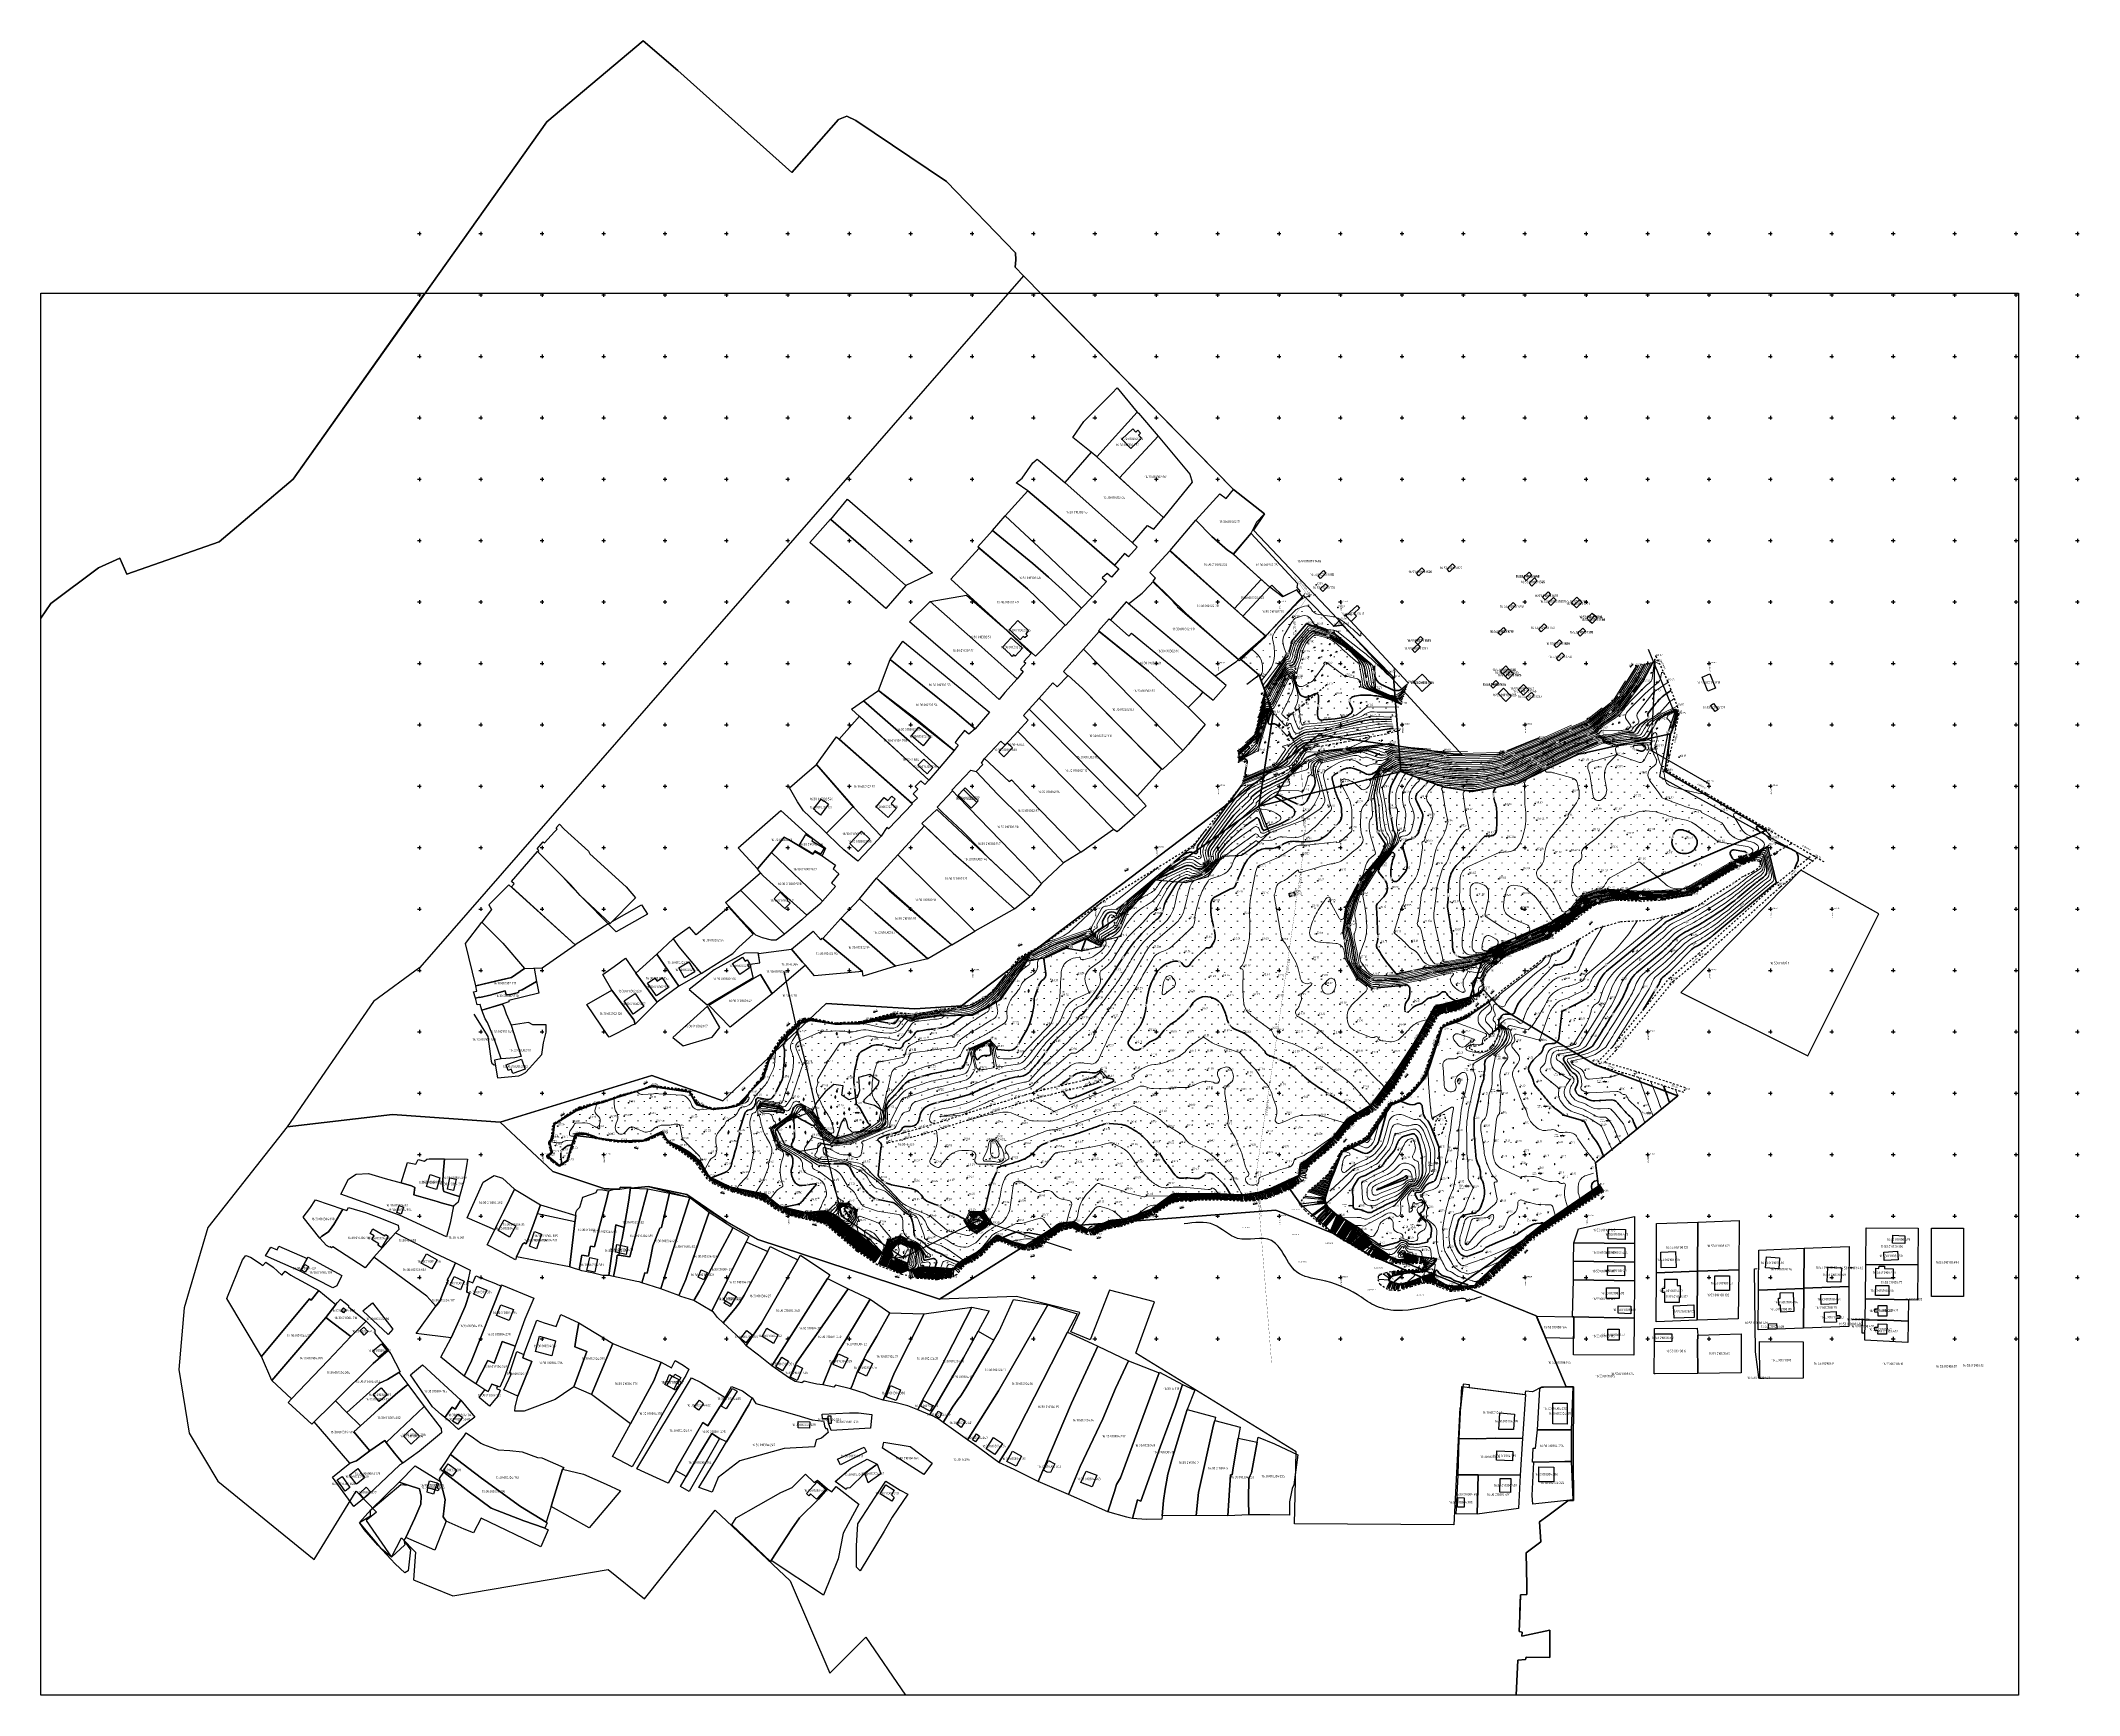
# Model space of a CAD drawing. Header units: metres. Extents: x 2284092 to 2335310, y 454860 to 483236.
# Drawn here: x 2284092 to 2285752, y 454860 to 456207 of the extents above.
import ezdxf
from ezdxf.enums import TextEntityAlignment as Align

# ---------------------------------------------------------------- set-up
doc = ezdxf.new("R2010")
doc.units = ezdxf.units.M
doc.header["$PDMODE"] = 32
doc.header["$PDSIZE"] = 0.3
doc.linetypes.add('ЛИНИЯ_1.5-1.5', pattern=[3, 1.5, -1.5])
doc.linetypes.add('ЛЭП ВН', pattern=[0.002, 0.001, 0.001])
for name, color, linetype in [('-_линия', 7, 'Continuous'), ('-_точка', 7, 'Continuous'), ('0 @ 0.5', 7, 'Continuous'), ('b', 7, 'Continuous'), ('D', 1, 'Continuous'), ('Eg.14_Ограждения', 7, 'Continuous'), ('Eg.14_Ограждения1', 7, 'Continuous'), ('INHABITED', 14, 'Continuous'), ('LABELS', 254, 'Continuous'), ('m', 7, 'Continuous'), ('MUNICIPAL', 14, 'Continuous'), ('P', 94, 'Continuous'), ('Pb', 7, 'Continuous'), ('Pn', 7, 'Continuous'), ('Pr', 7, 'Continuous'), ('Pur', 7, 'Continuous'), ('Pv', 7, 'Continuous'), ('stena', 7, 'Continuous'), ('T', 7, 'Continuous'), ('t1', 7, 'Continuous'), ('U', 1, 'Continuous'), ('z-vor', 7, 'Continuous'), ('КОД', 7, 'Continuous'), ('руч', 7, 'Continuous'), ('ТОЧКИ_линия', 7, 'Continuous')]:
    doc.layers.add(name, color=color, linetype=linetype)
doc.styles.add('pragmai.shx2', font='pragmai.shx', dxfattribs={"height": 1.6})
doc.styles.get("Standard").update_dxf_attribs({"font": 'eskdu.shx'})
doc.styles.add('БСАМ курсив малоконтрасный (Бм-431)', font='bm431.ttf')
doc.styles.add('Древний курсив (Д-431)', font='d431.ttf')
doc.styles.add('Рубленый (Р-131)', font='p131.ttf')
doc.linetypes.add('Газопр', pattern='A,5,-1,["Г",БСАМ курсив малоконтрасный (Бм-431),S=2,R=0,X=-1,Y=-1],-1,10,-2,10,-2,5', length=36)
doc.linetypes.add('ЗАБ_МЕТ_ВЫС', pattern='A,2,-0.5,[132,ltypeshp.shx,S=0.5,R=0,X=-0.5,Y=0],1e-05,[133,ltypeshp.shx,S=0.05,R=0,X=-0.05,Y=0],1e-05,[130,ltypeshp.shx,S=0.25,R=0,X=0,Y=0.75],-0.5,2', length=5.00002)
doc.linetypes.add('КОНТУР', pattern='A,0,-0.5,[133,ltypeshp.shx,S=0.05,R=0,X=-0.5,Y=0],-0.5', length=1)
doc.linetypes.add('ЛИНИЯ_СВЯЗИ', pattern='A,4.5,[133,ltypeshp.shx,S=0.2,R=0,X=-0.2,Y=0],1e-05,[133,ltypeshp.shx,S=0.15,R=0,X=-0.15,Y=0],1e-05,[133,ltypeshp.shx,S=0.1,R=0,X=-0.1,Y=0],1e-05,[133,ltypeshp.shx,S=0.05,R=0,X=-0.05,Y=0],4.5,-2', length=11.00003)
doc.linetypes.add('СЕТКА', pattern='A,0.001,[131,ltypeshp.shx,S=0.6,R=0,X=0,Y=-0.6],5,[131,ltypeshp.shx,S=0.6,R=180,X=1.2,Y=0.6],5', length=10.001)

# ---------------------------------------------------------------- blocks, each defined once
blk = doc.blocks.new('Люк Кабель Связи')
at = {"color": 0, "linetype": 'Continuous'}
for p, q in [((0, 0), (-0.7, -0.7)), ((0, 0), (0, 1)), ((0.7, -0.7), (0, 0))]:
    blk.add_line(p, q, dxfattribs=at)
at = {"color": 0, "linetype": 'Continuous', "flags": 128}
blk.add_lwpolyline([(1, 0), (1, 0.3), (0.9, 0.5), (0.7, 0.7), (0.5, 0.9), (0.3, 1), (0, 1), (-0.3, 1), (-0.5, 0.9), (-0.7, 0.7), (-0.9, 0.5), (-1, 0.3), (-1, 0), (-1, -0.3), (-0.9, -0.5), (-0.7, -0.7), (-0.5, -0.9), (-0.3, -1), (0, -1), (0.3, -1), (0.5, -0.9), (0.7, -0.7), (0.9, -0.5), (1, -0.3)], close=True, dxfattribs=at)
blk = doc.blocks.new('Столб ЖБ')
at = {"color": 0, "linetype": 'Continuous', "flags": 128}
blk.add_lwpolyline([(0.5, 0), (0.5, 0.1), (0.4, 0.2), (0.4, 0.4), (0.2, 0.4), (0.1, 0.5), (0, 0.5), (-0.1, 0.5), (-0.2, 0.4), (-0.4, 0.4), (-0.4, 0.2), (-0.5, 0.1), (-0.5, 0), (-0.5, -0.1), (-0.4, -0.2), (-0.4, -0.4), (-0.2, -0.4), (-0.1, -0.5), (0, -0.5), (0.1, -0.5), (0.2, -0.4), (0.4, -0.4), (0.4, -0.2), (0.5, -0.1)], close=True, dxfattribs=at)
at = {"color": 0, "linetype": 'Continuous'}
blk.add_circle((0, 0), 0.05, dxfattribs=at)
blk = doc.blocks.new('Нога дер')
at = {"color": 0, "linetype": 'Continuous', "flags": 128}
blk.add_lwpolyline([(0.3, 0), (0.3, 0.1), (0.3, 0.1), (0.2, 0.2), (0.1, 0.3), (0.1, 0.3), (0, 0.3), (-0.1, 0.3), (-0.2, 0.3), (-0.2, 0.2), (-0.3, 0.1), (-0.3, 0.1), (-0.3, 0), (-0.3, -0.1), (-0.3, -0.2), (-0.2, -0.2), (-0.2, -0.3), (-0.1, -0.3), (0, -0.3), (0.1, -0.3), (0.1, -0.3), (0.2, -0.2), (0.3, -0.2), (0.3, -0.1)], close=True, dxfattribs=at)
blk = doc.blocks.new('ЛЭП ВН')
at = {"color": 0, "linetype": 'Continuous'}
for p, q in [((0, 4.5), (-0.5, 3.6)), ((0, 3.9), (-0.4, 3.1)), ((0, 0.5), (0, 4.5)), ((0, 4.5), (0.5, 3.6)), ((0, 3.9), (0.4, 3.1))]:
    blk.add_line(p, q, dxfattribs=at)
blk = doc.blocks.new('ворота')
at = {"color": 0, "linetype": 'Continuous'}
blk.add_line((-0.5, 0), (0.5, 0), dxfattribs=at)
blk = doc.blocks.new('Столбик кабельный')
at = {"linetype": 'Continuous'}
h = blk.add_hatch(color=0, dxfattribs=at)
edge = h.paths.add_edge_path()
edge.add_arc((0, 0), 0.5, 0, 360)
at = {"color": 0, "linetype": 'Continuous'}
for p, q in [((0.5, 1.5), (-0.5, 1.5)), ((0, 0.5), (0, 1.5))]:
    blk.add_line(p, q, dxfattribs=at)
blk.add_circle((0, 0), 0.5, dxfattribs=at)
blk = doc.blocks.new('Нога жб')
at = {"color": 0, "linetype": 'Continuous', "flags": 128}
blk.add_lwpolyline([(0.3, 0), (0.3, 0.1), (0.3, 0.1), (0.2, 0.2), (0.1, 0.3), (0.1, 0.3), (0, 0.3), (-0.1, 0.3), (-0.2, 0.3), (-0.2, 0.2), (-0.3, 0.1), (-0.3, 0.1), (-0.3, 0), (-0.3, -0.1), (-0.3, -0.2), (-0.2, -0.2), (-0.2, -0.3), (-0.1, -0.3), (0, -0.3), (0.1, -0.3), (0.1, -0.3), (0.2, -0.2), (0.3, -0.2), (0.3, -0.1)], close=True, dxfattribs=at)
at = {"color": 0, "linetype": 'Continuous'}
blk.add_circle((0, 0), 0.03, dxfattribs=at)
blk = doc.blocks.new('Крест сетки')
at = {"color": 72, "linetype": 'Continuous'}
for p, q in [((-3, 0), (3, 0)), ((0, 3), (0, -3))]:
    blk.add_line(p, q, dxfattribs=at)
blk = doc.blocks.new('Штриховка Луговая растительность')
at = {"color": 3, "linetype": 'Continuous'}
for p, q in [((-0.4, 1), (-0.4, 0)), ((0.4, 0), (0.4, 1))]:
    blk.add_line(p, q, dxfattribs=at)
blk = doc.blocks.new('Направление течения')
at = {"linetype": 'Continuous'}
h = blk.add_hatch(color=0, dxfattribs=at)
edge = h.paths.add_edge_path()
edge.add_arc((0, 2.3), 1.04, 241.8876, 266.7395)
edge.add_spline(control_points=[(-0.1, 1.3), (-0.1, 1.5), (-0.1, 2.3), (-0.1, 4), (-0.2, 5.5), (-0.3, 6.3)], knot_values=[0, 0, 0, 0, 0.625751, 2.516384, 4.981065, 4.981065, 4.981065, 4.981065], degree=3, periodic=0)
edge.add_arc((0, 6.6), 0.414, 235.3367, 276.6842)
edge.add_arc((0, 6.6), 0.414, 263.3158, 304.6633)
edge.add_spline(control_points=[(0.3, 6.3), (0.2, 5.5), (0.1, 4), (0.1, 2.3), (0.1, 1.5), (0.1, 1.3)], knot_values=[0, 0, 0, 0, 2.464681, 4.355314, 4.981065, 4.981065, 4.981065, 4.981065], degree=3, periodic=0)
edge.add_arc((0, 2.3), 1.04, 273.2605, 298.1124)
edge.add_spline(control_points=[(0.5, 1.4), (0.4, 1.2), (0.1, 0.8), (0, 0.3), (0, 0)], knot_values=[0, 0, 0, 0, 0.685038, 1.525237, 1.525237, 1.525237, 1.525237], degree=3, periodic=0)
edge.add_spline(control_points=[(0, 0), (0, 0.3), (-0.1, 0.8), (-0.4, 1.2), (-0.5, 1.4)], knot_values=[0, 0, 0, 0, 0.840199, 1.525237, 1.525237, 1.525237, 1.525237], degree=3, periodic=0)
at = {"color": 0, "linetype": 'Continuous'}
blk.add_line((0, 0), (0, 6.2), dxfattribs=at)
for centre, radius, start, end in [((0, 2.3), 1.04, 241.8876, 266.7395), ((0, 6.6), 0.414, 235.3367, 276.6842), ((0, 6.6), 0.414, 263.3158, 304.6633), ((0, 2.3), 1.04, 273.2605, 298.1124)]:
    blk.add_arc(centre, radius, start, end, dxfattribs=at)
for points in [[(0, 0), (-0.2, 0.8), (-0.5, 1.4)], [(-0.1, 1.3), (-0.1, 1.9), (-0.1, 3.8), (-0.3, 6.3)], [(0, 0), (0.2, 0.8), (0.5, 1.4)], [(0.1, 1.3), (0.1, 1.9), (0.1, 3.8), (0.3, 6.3)]]:
    blk.add_spline(points, degree=3, dxfattribs=at)
blk = doc.blocks.new('Дерево Лиственное')
at = {"color": 0, "linetype": 'Continuous'}
for q in [(0, 1), (0.5, 0)]:
    blk.add_line((0, 0), q, dxfattribs=at)
at = {"color": 0, "linetype": 'Continuous', "flags": 128}
blk.add_lwpolyline([(0, 3.5), (-0.1, 3.5), (-0.2, 3.5), (-0.2, 3.4), (-0.3, 3.3), (-0.4, 3.2), (-0.4, 3.2), (-0.4, 3), (-0.4, 3), (-0.4, 3), (-0.4, 2.9), (-0.5, 2.9), (-0.6, 2.9), (-0.7, 2.8), (-0.7, 2.7), (-0.8, 2.7), (-0.8, 2.6), (-0.8, 2.5), (-0.8, 2.4), (-0.7, 2.3), (-0.6, 2.2), (-0.6, 2.1), (-0.6, 2.1), (-0.6, 2.1), (-0.6, 2), (-0.7, 1.9), (-0.7, 1.8), (-0.8, 1.8), (-0.9, 1.7), (-0.9, 1.6), (-1, 1.5), (-1, 1.4), (-1, 1.3), (-1, 1.2), (-0.9, 1.2), (-0.8, 1.1), (-0.8, 1), (-0.7, 1), (-0.7, 1), (0, 1), (0.7, 1), (0.7, 1), (0.8, 1), (0.8, 1.1), (0.9, 1.2), (1, 1.2), (1, 1.3), (1, 1.4), (1, 1.5), (0.9, 1.6), (0.9, 1.7), (0.8, 1.8), (0.7, 1.8), (0.7, 1.9), (0.6, 2), (0.6, 2.1), (0.6, 2.1), (0.6, 2.1), (0.6, 2.2), (0.7, 2.3), (0.8, 2.4), (0.8, 2.5), (0.8, 2.6), (0.8, 2.7), (0.7, 2.7), (0.7, 2.8), (0.6, 2.9), (0.5, 2.9), (0.4, 2.9), (0.4, 3), (0.4, 3), (0.4, 3), (0.4, 3.2), (0.4, 3.2), (0.3, 3.3), (0.2, 3.4), (0.2, 3.5), (0.1, 3.5)], close=True, dxfattribs=at)
blk = doc.blocks.new('Штриховка Кустарник Колючий')
at = {"linetype": 'Continuous'}
h = blk.add_hatch(color=3, dxfattribs=at)
edge = h.paths.add_edge_path()
edge.add_arc((2, -1.9), 0.2, 0, 360)
edge = h.paths.add_edge_path()
edge.add_arc((0.6, 2.7), 0.2, 0, 360)
edge = h.paths.add_edge_path()
edge.add_arc((-2.7, -0.8), 0.2, 0, 360)
h = blk.add_hatch(color=3, dxfattribs=at)
edge = h.paths.add_edge_path()
edge.add_arc((0.3, 1.4), 0.3, 0, 360)
edge = h.paths.add_edge_path()
edge.add_arc((-1.3, -0.4), 0.3, 0, 360)
edge = h.paths.add_edge_path()
edge.add_arc((1, -1), 0.3, 0, 360)
h = blk.add_hatch(color=3, dxfattribs=at)
edge = h.paths.add_edge_path()
edge.add_spline(control_points=[(1.2, -0.3), (1.3, 0), (1.3, 0.5), (1.4, 1), (1.2, 1.7), (1.1, 1), (1.1, 0.5), (1.2, 0), (1.2, -0.3)], knot_values=[0, 0, 0, 0, 0.838296, 1.522181, 1.855336, 2.184891, 2.879704, 3.701437, 3.701437, 3.701437, 3.701437], degree=3, periodic=0)
at = {"color": 3, "linetype": 'Continuous', "flags": 128}
blk.add_lwpolyline([(0.4, 0), (0.4, 0.1), (0.3, 0.2), (0.3, 0.3), (0.2, 0.3), (0.1, 0.4), (0, 0.4), (-0.1, 0.4), (-0.2, 0.3), (-0.3, 0.3), (-0.3, 0.2), (-0.4, 0.1), (-0.4, 0), (-0.4, -0.1), (-0.3, -0.2), (-0.3, -0.3), (-0.2, -0.3), (-0.1, -0.4), (0, -0.4), (0.1, -0.4), (0.2, -0.3), (0.3, -0.3), (0.3, -0.2), (0.4, -0.1)], close=True, dxfattribs=at)
at = {"color": 3, "linetype": 'Continuous'}
blk.add_spline([(1.2, -0.3), (1.3, 0.5), (1.4, 1.2), (1.3, 1.5), (1.2, 1.2), (1.1, 0.5), (1.2, -0.3)], degree=3, dxfattribs=at)
blk = doc.blocks.new('Штриховка Кустарник')
at = {"linetype": 'Continuous'}
h = blk.add_hatch(color=3, dxfattribs=at)
edge = h.paths.add_edge_path()
edge.add_arc((2, -1.9), 0.2, 0, 360)
edge = h.paths.add_edge_path()
edge.add_arc((0.6, 2.7), 0.2, 0, 360)
edge = h.paths.add_edge_path()
edge.add_arc((-2.7, -0.8), 0.2, 0, 360)
h = blk.add_hatch(color=3, dxfattribs=at)
edge = h.paths.add_edge_path()
edge.add_arc((0.3, 1.4), 0.3, 0, 360)
edge = h.paths.add_edge_path()
edge.add_arc((-1.3, -0.4), 0.3, 0, 360)
edge = h.paths.add_edge_path()
edge.add_arc((1, -1), 0.3, 0, 360)
at = {"color": 3, "linetype": 'Continuous', "flags": 128}
blk.add_lwpolyline([(0.4, 0), (0.4, 0.1), (0.3, 0.2), (0.3, 0.3), (0.2, 0.3), (0.1, 0.4), (0, 0.4), (-0.1, 0.4), (-0.2, 0.3), (-0.3, 0.3), (-0.3, 0.2), (-0.4, 0.1), (-0.4, 0), (-0.4, -0.1), (-0.3, -0.2), (-0.3, -0.3), (-0.2, -0.3), (-0.1, -0.4), (0, -0.4), (0.1, -0.4), (0.2, -0.3), (0.3, -0.3), (0.3, -0.2), (0.4, -0.1)], close=True, dxfattribs=at)

msp = doc.modelspace()

# ---------------------------------------------------------------- linework, layer by layer
at = {"layer": '-_точка', "color": 104, "true_color": 0x0f9115}
for p in [(2285418.5, 455642.7, 100.5), (2285414.1, 455612.3, 100.1), (2285496.8, 455564.1, 100.4)]:
    msp.add_point(p, dxfattribs=at)
at = {"linetype": 'ЛЭП ВН'}
for p, q in [((2285405.3, 455676.7, 97.5), (2285405.9, 455701.3, 96.5)), ((2285403, 455629.2, 100.4), (2285405.3, 455676.7, 97.5)), ((2285448.2, 455603.1, 101.1), (2285403, 455629.2, 100.4)), ((2284708.2, 455399.3, 84.5), (2284697, 455449)), ((2284714.3, 455375.2, 85.2), (2284708.2, 455399.3, 84.5))]:
    msp.add_line(p, q, dxfattribs=at)
at = {"linetype": 'Continuous'}
for p, q in [((2284784.6, 455411), (2284784, 455414.2)), ((2284785.6, 455411.2), (2284785, 455414.4)), ((2284786.5, 455411.4), (2284786, 455414.6)), ((2284787.5, 455411.6), (2284787, 455414.7)), ((2284788.5, 455411.7), (2284788, 455414.7)), ((2285223.4, 455414.3), (2285224.3, 455413.9)), ((2285223.6, 455414.8), (2285228.4, 455412.1)), ((2285223.9, 455415.2), (2285224.7, 455414.7)), ((2285224.1, 455415.7), (2285229, 455412.9)), ((2285224.4, 455416.1), (2285225.2, 455415.6)), ((2285224.6, 455416.5), (2285229.6, 455413.7)), ((2285224.9, 455417), (2285225.7, 455416.5)), ((2285225.1, 455417.4), (2285230.5, 455414.4)), ((2285225.3, 455417.8), (2285226.2, 455417.3)), ((2285225.6, 455418.3), (2285231.2, 455414.8)), ((2285225.8, 455418.7), (2285226.7, 455418.1)), ((2285226.1, 455419.1), (2285231.5, 455415)), ((2285226.3, 455419.6), (2285227.1, 455418.9)), ((2285226.6, 455420), (2285231.9, 455415.2)), ((2285226.8, 455420.4), (2285227.5, 455419.7)), ((2285227.2, 455420.8), (2285232.3, 455415.2)), ((2285227.6, 455421.1), (2285228.2, 455420.3)), ((2285228, 455421.3), (2285232.8, 455415.3)), ((2285228.5, 455421.4), (2285229.1, 455420.6)), ((2285229, 455421.5), (2285233.2, 455415.4)), ((2285229.5, 455421.7), (2285230, 455420.8)), ((2285230, 455421.8), (2285233.6, 455415.4)), ((2285230.5, 455421.9), (2285230.9, 455421)), ((2285231, 455422), (2285234, 455415.5)), ((2285231.5, 455422.1), (2285231.8, 455421.1)), ((2285231.9, 455422.1), (2285234.5, 455415.6)), ((2285232.4, 455422.2), (2285232.8, 455421.3)), ((2285232.9, 455422.3), (2285234.9, 455415.6)), ((2285233.4, 455422.4), (2285233.7, 455421.4)), ((2285233.9, 455422.5), (2285235.3, 455415.7)), ((2285234.4, 455422.6), (2285234.6, 455421.6)), ((2285234.9, 455422.6), (2285236, 455415.8)), ((2285235.4, 455422.8), (2285235.6, 455421.8)), ((2285235.9, 455422.9), (2285237.6, 455416.1)), ((2285236.4, 455423), (2285236.6, 455422)), ((2285236.8, 455423.1), (2285238.6, 455416.3)), ((2285237.3, 455423.2), (2285237.6, 455422.3)), ((2285237.8, 455423.4), (2285239.6, 455416.5)), ((2285238.3, 455423.5), (2285238.5, 455422.5)), ((2285238.8, 455423.6), (2285240.5, 455416.8)), ((2285239.3, 455423.7), (2285239.5, 455422.8)), ((2285239.7, 455423.9), (2285241.5, 455417)), ((2285240.2, 455424), (2285240.5, 455423)), ((2285240.7, 455424.1), (2285242.5, 455417.2)), ((2285241.2, 455424.2), (2285241.4, 455423.3)), ((2285241.7, 455424.4), (2285243.5, 455417.5)), ((2285242.2, 455424.5), (2285242.4, 455423.5)), ((2285242.7, 455424.6), (2285244.4, 455417.8)), ((2285243.1, 455424.7), (2285243.4, 455423.8)), ((2285243.6, 455424.9), (2285245.3, 455418.2)), ((2285244.1, 455425), (2285244.4, 455424)), ((2285244.6, 455425.1), (2285246.3, 455418.5)), ((2285245.1, 455425.2), (2285245.3, 455424.3)), ((2285245.6, 455425.4), (2285247.2, 455418.9)), ((2285246, 455425.5), (2285246.3, 455424.5)), ((2285246.5, 455425.6), (2285248.1, 455419.3)), ((2285247, 455425.7), (2285247.3, 455424.8)), ((2285247.5, 455425.9), (2285249.1, 455419.7)), ((2285248, 455426), (2285248.2, 455425)), ((2285248.5, 455426.1), (2285250, 455420.1)), ((2285248.9, 455426.2), (2285249.2, 455425.3)), ((2285249.4, 455426.4), (2285251.1, 455420.6)), ((2285249.9, 455426.5), (2285250.2, 455425.5)), ((2285250.4, 455426.6), (2285252, 455421.1)), ((2285250.9, 455426.8), (2285251.1, 455425.8)), ((2285251.4, 455426.9), (2285252.9, 455421.6)), ((2285251.8, 455427), (2285252.1, 455426.1)), ((2285252.3, 455427.2), (2285253.8, 455422.1)), ((2285252.8, 455427.3), (2285253.1, 455426.4)), ((2285253.3, 455427.5), (2285254.7, 455422.6)), ((2285253.8, 455427.6), (2285254.1, 455426.7)), ((2285254.2, 455427.8), (2285255.8, 455423.4)), ((2285254.7, 455427.9), (2285255, 455427)), ((2285255.7, 455413.4), (2285254.9, 455414.5)), ((2285255.2, 455428.1), (2285256.7, 455424)), ((2285255.6, 455428.3), (2285256.2, 455427.5)), ((2285256.1, 455413.7), (2285255.6, 455414.4)), ((2285256.5, 455414), (2285255.8, 455415)), ((2285256, 455428.6), (2285258.3, 455425.2)), ((2285256.9, 455414.3), (2285256.4, 455415)), ((2285256.5, 455428.8), (2285257, 455428)), ((2285257.3, 455414.6), (2285256.7, 455415.5)), ((2285256.9, 455429.2), (2285259.6, 455426.2)), ((2285257.2, 455429.5), (2285261.6, 455428.4)), ((2285257.2, 455429.5), (2285257.9, 455428.8)), ((2285257.7, 455414.9), (2285257.3, 455415.5)), ((2285258.1, 455415.2), (2285257.5, 455416)), ((2285258.5, 455415.5), (2285258.1, 455416.1)), ((2285259, 455415.7), (2285258.4, 455416.6)), ((2285259.4, 455416), (2285258.9, 455416.6)), ((2285259.8, 455416.3), (2285259.2, 455417.1)), ((2285260.2, 455416.6), (2285259.8, 455417.2)), ((2285260.6, 455416.9), (2285260.1, 455417.6)), ((2285261, 455417.2), (2285260.6, 455417.7)), ((2285261.4, 455417.5), (2285260.9, 455418.2)), ((2285261.8, 455417.8), (2285261.4, 455418.3)), ((2285262.2, 455418), (2285261.8, 455418.7)), ((2285262.6, 455418.3), (2285262.3, 455418.9)), ((2285263, 455418.6), (2285262.6, 455419.2)), ((2285263.5, 455418.9), (2285263.1, 455419.4)), ((2285263.9, 455419.2), (2285263.3, 455420)), ((2285264.3, 455419.5), (2285263.9, 455420)), ((2285264.7, 455419.8), (2285264.1, 455420.6)), ((2285265.1, 455420), (2285264.8, 455420.5)), ((2285265.5, 455420.3), (2285265, 455421.1)), ((2285265.9, 455420.6), (2285265.6, 455421.1)), ((2285266.3, 455420.9), (2285265.8, 455421.6)), ((2285266.7, 455421.2), (2285266.4, 455421.6)), ((2285267.1, 455421.5), (2285266.6, 455422.2)), ((2285267.6, 455421.8), (2285267.3, 455422.2)), ((2285268, 455422.1), (2285267.5, 455422.7)), ((2285268.4, 455422.3), (2285268.1, 455422.7)), ((2285268.8, 455422.6), (2285268.3, 455423.3)), ((2285269.2, 455422.9), (2285268.9, 455423.3)), ((2285269.6, 455423.2), (2285269.2, 455423.8)), ((2285270, 455423.5), (2285269.8, 455423.8)), ((2285270.4, 455423.8), (2285270, 455424.3)), ((2285270.8, 455424.1), (2285270.6, 455424.4)), ((2284699.7, 455396.6), (2284698.3, 455398.1)), ((2284700.4, 455397.3), (2284699, 455398.8)), ((2284700.1, 455396.9), (2284699.4, 455397.6)), ((2284701.2, 455398), (2284699.7, 455399.5)), ((2284700.8, 455397.6), (2284700.1, 455398.3)), ((2284701.9, 455398.7), (2284700.4, 455400.1)), ((2284701.5, 455398.3), (2284700.8, 455399)), ((2284702.6, 455399.4), (2284701.1, 455400.8)), ((2284702.2, 455399), (2284701.5, 455399.7)), ((2284703.3, 455400.1), (2284701.9, 455401.5)), ((2284702.9, 455399.7), (2284702.2, 455400.4)), ((2284704, 455400.8), (2284702.6, 455402.2)), ((2284703.7, 455400.4), (2284703, 455401.1)), ((2284704.7, 455401.5), (2284703.3, 455402.9)), ((2284704.4, 455401.1), (2284703.7, 455401.8)), ((2284705.4, 455402.2), (2284704, 455403.6)), ((2284705.1, 455401.8), (2284704.4, 455402.5)), ((2284706.2, 455402.9), (2284704.7, 455404.3)), ((2284705.8, 455402.5), (2284705.1, 455403.2)), ((2284706.9, 455403.5), (2284705.5, 455405)), ((2284706.5, 455403.2), (2284705.8, 455403.9)), ((2284707.6, 455404.2), (2284706.3, 455405.8)), ((2284707.2, 455403.9), (2284706.5, 455404.6)), ((2284708.4, 455404.9), (2284707, 455406.5)), ((2284708, 455404.6), (2284707.3, 455405.3)), ((2284709.1, 455405.5), (2284707.8, 455407.2)), ((2284708.7, 455405.2), (2284708.1, 455406)), ((2284709.9, 455406.2), (2284708.5, 455407.8)), ((2284709.5, 455405.9), (2284708.9, 455406.6)), ((2284710.7, 455406.8), (2284709.2, 455408.5)), ((2284710.3, 455406.5), (2284709.6, 455407.3)), ((2284711, 455407.1), (2284710.7, 455408.1)), ((2284711.5, 455407.3), (2284710.8, 455409.3)), ((2284712, 455407.5), (2284711.6, 455408.4)), ((2284712.5, 455407.6), (2284711.7, 455409.8)), ((2284713.4, 455408), (2284712.6, 455410.2)), ((2284712.9, 455407.8), (2284712.6, 455408.8)), ((2284714.3, 455408.3), (2284713.5, 455410.6)), ((2284713.9, 455408.2), (2284713.5, 455409.1)), ((2284714.8, 455408.5), (2284714.5, 455409.4)), ((2284715.3, 455408.6), (2284714.9, 455410.6)), ((2284715.8, 455408.7), (2284715.6, 455409.7)), ((2284716.3, 455408.8), (2284715.9, 455410.6)), ((2284716.8, 455408.9), (2284716.6, 455409.9)), ((2284717.2, 455409), (2284716.9, 455410.6)), ((2284717.7, 455409.1), (2284717.5, 455410.1)), ((2284718.2, 455409.2), (2284717.9, 455410.6)), ((2284718.7, 455409.2), (2284718.8, 455410.2)), ((2284719.2, 455409.2), (2284719.4, 455410.6)), ((2284719.7, 455409.1), (2284719.8, 455410.1)), ((2284720.2, 455409.1), (2284720.3, 455410.5)), ((2284720.7, 455409), (2284720.8, 455409.9)), ((2284721.2, 455409), (2284721.4, 455410.3)), ((2284721.7, 455408.9), (2284721.8, 455409.8)), ((2284722.2, 455408.8), (2284722.4, 455410.1)), ((2284722.7, 455408.7), (2284722.8, 455409.6)), ((2284723.2, 455408.6), (2284723.4, 455409.9)), ((2284723.7, 455408.6), (2284723.8, 455409.4)), ((2284724.2, 455408.5), (2284724.4, 455409.7)), ((2284724.7, 455408.4), (2284724.8, 455409.3)), ((2284725.2, 455408.3), (2284725.3, 455409.5)), ((2284725.7, 455408.3), (2284725.8, 455409.1)), ((2284726.1, 455408.2), (2284726.3, 455409.3)), ((2284726.6, 455408.1), (2284726.8, 455408.9)), ((2284727.1, 455408), (2284727.3, 455409.2)), ((2284727.6, 455408), (2284727.8, 455408.8)), ((2284728.1, 455407.9), (2284728.3, 455409)), ((2284728.6, 455407.8), (2284728.7, 455408.6)), ((2284729.1, 455407.7), (2284729.3, 455408.8)), ((2284729.6, 455407.6), (2284729.7, 455408.4)), ((2284730.1, 455407.6), (2284730.3, 455408.6)), ((2284730.6, 455407.5), (2284730.7, 455408.3)), ((2284731.1, 455407.4), (2284731.2, 455408.4)), ((2284731.6, 455407.3), (2284731.7, 455408.1)), ((2284732.1, 455407.3), (2284732.2, 455408.2)), ((2284732.6, 455407.2), (2284732.7, 455407.9)), ((2284733.1, 455407.1), (2284733.2, 455408)), ((2284733.6, 455407), (2284733.7, 455407.7)), ((2284734, 455406.9), (2284734.2, 455407.9)), ((2284734.5, 455406.9), (2284734.7, 455407.6)), ((2284735, 455406.8), (2284735.2, 455407.7)), ((2284735.5, 455406.7), (2284735.6, 455407.4)), ((2284736, 455406.6), (2284736.2, 455407.5)), ((2284736.5, 455406.5), (2284736.6, 455407.2)), ((2284737, 455406.4), (2284737.2, 455407.3)), ((2284737.5, 455406.4), (2284737.6, 455407)), ((2284738, 455406.3), (2284738.1, 455407.1)), ((2284738.5, 455406.2), (2284738.5, 455406.9)), ((2284739, 455406.2), (2284739, 455407)), ((2284739.5, 455406.1), (2284739.5, 455406.8)), ((2284740, 455406.1), (2284740, 455407)), ((2284740.5, 455406.1), (2284740.5, 455406.8)), ((2284741, 455406.1), (2284741, 455407)), ((2284741.5, 455406.1), (2284741.5, 455406.8)), ((2284742, 455406.1), (2284742, 455407.1)), ((2284742.5, 455406.1), (2284742.5, 455406.9)), ((2284743, 455406.2), (2284743, 455407.1)), ((2284743.5, 455406.2), (2284743.5, 455406.9)), ((2284744, 455406.2), (2284744, 455407.2)), ((2284744.5, 455406.2), (2284744.5, 455406.9)), ((2284745, 455406.2), (2284745, 455407.2)), ((2284745.5, 455406.2), (2284745.5, 455407)), ((2284746, 455406.2), (2284746, 455407.3)), ((2284746.5, 455406.3), (2284746.5, 455407)), ((2284747, 455406.3), (2284747, 455407.3)), ((2284747.5, 455406.3), (2284747.5, 455407.1)), ((2284748, 455406.3), (2284748, 455407.4)), ((2284748.5, 455406.3), (2284748.5, 455407.1)), ((2284749, 455406.3), (2284749, 455407.4)), ((2284749.5, 455406.3), (2284749.5, 455407.2)), ((2284750, 455406.3), (2284750, 455407.5)), ((2284750.5, 455406.4), (2284750.5, 455407.2)), ((2284751, 455406.4), (2284750.9, 455407.6)), ((2284751.5, 455406.4), (2284751.5, 455407.2)), ((2284752, 455406.4), (2284751.9, 455407.6)), ((2284752.5, 455406.4), (2284752.5, 455407.3)), ((2284753, 455406.4), (2284752.9, 455407.7)), ((2284753.5, 455406.4), (2284753.5, 455407.3)), ((2284754, 455406.5), (2284753.9, 455407.7)), ((2284754.5, 455406.5), (2284754.5, 455407.4)), ((2284755, 455406.5), (2284754.9, 455407.8)), ((2284755.5, 455406.5), (2284755.5, 455407.4)), ((2284756, 455406.5), (2284755.9, 455407.8)), ((2284756.5, 455406.5), (2284756.5, 455407.4)), ((2284757, 455406.5), (2284756.9, 455407.9)), ((2284757.5, 455406.5), (2284757.5, 455407.5)), ((2284758, 455406.6), (2284757.9, 455407.9)), ((2284758.5, 455406.6), (2284758.3, 455407.5)), ((2284759, 455406.7), (2284758.7, 455408)), ((2284759.5, 455406.8), (2284759.3, 455407.7)), ((2284759.9, 455406.9), (2284759.7, 455408.1)), ((2284760.4, 455407), (2284760.3, 455407.9)), ((2284760.9, 455407.1), (2284760.7, 455408.3)), ((2284761.4, 455407.2), (2284761.2, 455408.1)), ((2284761.9, 455407.3), (2284761.6, 455408.6)), ((2284762.4, 455407.4), (2284762.2, 455408.3)), ((2284762.9, 455407.5), (2284762.6, 455408.8)), ((2284763.4, 455407.6), (2284763.2, 455408.5)), ((2284763.9, 455407.7), (2284763.6, 455409.1)), ((2284764.3, 455407.8), (2284764.2, 455408.8)), ((2284764.8, 455407.9), (2284764.5, 455409.3)), ((2284765.3, 455408), (2284765.1, 455409)), ((2284765.8, 455408.1), (2284765.5, 455409.6)), ((2284766.3, 455408.2), (2284766.1, 455409.2)), ((2284766.8, 455408.3), (2284766.5, 455409.8)), ((2284767.3, 455408.4), (2284767.1, 455409.4)), ((2284767.8, 455408.5), (2284767.5, 455410.1)), ((2284768.3, 455408.6), (2284768.1, 455409.6)), ((2284768.8, 455408.7), (2284768.4, 455410.3)), ((2284769.2, 455408.8), (2284769, 455409.8)), ((2284769.7, 455408.9), (2284769.4, 455410.6)), ((2284770.2, 455409), (2284770, 455410)), ((2284770.7, 455409.1), (2284770.4, 455410.9)), ((2284771.2, 455409.2), (2284771, 455410.2)), ((2284771.7, 455409.4), (2284771.3, 455411.1)), ((2284772.2, 455409.4), (2284772.1, 455410.4)), ((2284772.7, 455409.5), (2284772.5, 455411.4)), ((2284773.2, 455409.5), (2284773.1, 455410.5)), ((2284773.7, 455409.6), (2284773.4, 455411.7)), ((2284774.2, 455409.7), (2284774.1, 455410.6)), ((2284774.7, 455409.7), (2284774.4, 455412)), ((2284775.2, 455409.8), (2284775, 455410.8)), ((2284775.7, 455409.8), (2284775.4, 455412.2)), ((2284776.2, 455409.9), (2284776, 455410.9)), ((2284776.7, 455409.9), (2284776.4, 455412.5)), ((2284777.2, 455410), (2284777, 455411)), ((2284777.6, 455410.1), (2284777.3, 455412.8)), ((2284778.1, 455410.1), (2284778, 455411.1)), ((2284778.6, 455410.2), (2284778.3, 455413)), ((2284779.1, 455410.2), (2284779, 455411.2)), ((2284779.6, 455410.3), (2284779.3, 455413.2)), ((2284780.1, 455410.4), (2284780, 455411.4)), ((2284780.6, 455410.4), (2284780.3, 455413.4)), ((2284781.1, 455410.5), (2284781, 455411.5)), ((2284781.6, 455410.5), (2284781.3, 455413.6)), ((2284782.1, 455410.6), (2284781.9, 455411.6)), ((2284782.6, 455410.7), (2284782.1, 455413.8)), ((2284783.1, 455410.8), (2284782.9, 455411.8)), ((2284783.6, 455410.9), (2284783, 455414)), ((2284784.1, 455411), (2284783.9, 455411.9)), ((2284785.1, 455411.1), (2284784.9, 455412.1)), ((2284786.1, 455411.3), (2284785.9, 455412.3)), ((2284787, 455411.5), (2284786.9, 455412.5)), ((2284788, 455411.6), (2284787.9, 455412.6)), ((2284789, 455411.8), (2284788.8, 455412.8)), ((2284790, 455412), (2284789.8, 455413)), ((2284791, 455412.2), (2284790.8, 455413.1)), ((2285214.1, 455397.8), (2285214.9, 455397.3)), ((2285214.3, 455398.2), (2285218.6, 455395.8)), ((2285214.6, 455398.7), (2285215.4, 455398.2)), ((2285214.8, 455399.1), (2285219.3, 455396.6)), ((2285215, 455399.5), (2285215.9, 455399)), ((2285215.3, 455400), (2285219.8, 455397.4)), ((2285215.5, 455400.4), (2285216.4, 455399.9)), ((2285215.8, 455400.8), (2285220.3, 455398.3)), ((2285216, 455401.3), (2285216.9, 455400.8)), ((2285216.3, 455401.7), (2285220.8, 455399.1)), ((2285216.5, 455402.1), (2285217.4, 455401.7)), ((2285216.8, 455402.6), (2285221.3, 455400)), ((2285217, 455403), (2285217.9, 455402.5)), ((2285217.3, 455403.5), (2285221.8, 455400.9)), ((2285217.5, 455403.9), (2285218.4, 455403.4)), ((2285217.7, 455404.3), (2285222.3, 455401.7)), ((2285218, 455404.8), (2285218.9, 455404.3)), ((2285218.2, 455405.2), (2285222.8, 455402.6)), ((2285218.5, 455405.6), (2285219.3, 455405.1)), ((2285218.7, 455406.1), (2285223.3, 455403.5)), ((2285219, 455406.5), (2285219.8, 455406)), ((2285219.2, 455406.9), (2285223.8, 455404.3)), ((2285219.5, 455407.4), (2285220.3, 455406.9)), ((2285219.7, 455407.8), (2285224.3, 455405.2)), ((2285220, 455408.2), (2285220.8, 455407.8)), ((2285220.2, 455408.7), (2285224.8, 455406.1)), ((2285220.4, 455409.1), (2285221.3, 455408.6)), ((2285220.7, 455409.6), (2285225.3, 455406.9)), ((2285220.9, 455410), (2285221.8, 455409.5)), ((2285221.2, 455410.4), (2285225.8, 455407.8)), ((2285221.4, 455410.9), (2285222.3, 455410.4)), ((2285221.7, 455411.3), (2285226.3, 455408.7)), ((2285221.9, 455411.7), (2285222.8, 455411.2)), ((2285222.2, 455412.2), (2285226.8, 455409.5)), ((2285222.4, 455412.6), (2285223.3, 455412.1)), ((2285222.7, 455413), (2285227.3, 455410.4)), ((2285222.9, 455413.5), (2285223.8, 455413)), ((2285223.1, 455413.9), (2285227.8, 455411.3)), ((2285231.1, 455397.6), (2285229.7, 455398)), ((2285231.3, 455398.6), (2285230.1, 455398.9)), ((2285231.2, 455398.1), (2285230.3, 455398.3)), ((2285231.6, 455399.5), (2285230.4, 455399.8)), ((2285231.5, 455399), (2285230.6, 455399.3)), ((2285231.9, 455400.5), (2285230.8, 455400.8)), ((2285231.7, 455400), (2285230.9, 455400.2)), ((2285232.1, 455401.4), (2285231.2, 455401.7)), ((2285232, 455401), (2285231.3, 455401.2)), ((2285232.5, 455402.4), (2285231.7, 455402.8)), ((2285232.3, 455401.9), (2285231.7, 455402.2)), ((2285232.8, 455402.8), (2285232.1, 455403.1)), ((2285233.1, 455403.2), (2285232.6, 455403.8)), ((2285233.5, 455403.5), (2285233.1, 455404)), ((2285233.9, 455403.8), (2285233.4, 455404.5)), ((2285234.3, 455404), (2285234, 455404.7)), ((2285234.8, 455404.3), (2285234.2, 455405.2)), ((2285235.2, 455404.5), (2285234.8, 455405.2)), ((2285235.6, 455404.8), (2285235.1, 455405.7)), ((2285236.1, 455405), (2285235.7, 455405.7)), ((2285236.6, 455405.1), (2285236.2, 455406.3)), ((2285237, 455405.3), (2285236.8, 455406.1)), ((2285237.5, 455405.4), (2285237.1, 455406.7)), ((2285238, 455405.6), (2285237.7, 455406.5)), ((2285238.5, 455405.7), (2285238, 455407.2)), ((2285238.9, 455405.9), (2285238.6, 455406.8)), ((2285239.4, 455406), (2285238.9, 455407.6)), ((2285239.9, 455406.2), (2285239.6, 455407.1)), ((2285240.4, 455406.3), (2285239.8, 455408.1)), ((2285240.8, 455406.5), (2285240.6, 455407.4)), ((2285241.3, 455406.6), (2285240.7, 455408.5)), ((2285241.8, 455406.8), (2285241.5, 455407.7)), ((2285242.3, 455406.9), (2285241.7, 455408.9)), ((2285242.8, 455407.1), (2285242.5, 455408)), ((2285243.2, 455407.2), (2285242.6, 455409.2)), ((2285243.7, 455407.4), (2285243.4, 455408.3)), ((2285244.2, 455407.5), (2285243.6, 455409.6)), ((2285244.7, 455407.7), (2285244.4, 455408.6)), ((2285245.1, 455407.8), (2285244.5, 455409.9)), ((2285246.1, 455408.1), (2285245.2, 455410.2)), ((2285245.6, 455408), (2285245.3, 455408.9)), ((2285247, 455408.6), (2285246.1, 455410.5)), ((2285246.5, 455408.4), (2285246.1, 455409.3)), ((2285247.5, 455408.8), (2285247, 455409.7)), ((2285247.9, 455409), (2285247.1, 455410.9)), ((2285248.8, 455409.4), (2285248, 455411.2)), ((2285248.4, 455409.2), (2285248, 455410.1)), ((2285249.7, 455409.8), (2285248.9, 455411.6)), ((2285249.3, 455409.6), (2285248.9, 455410.5)), ((2285250.2, 455410), (2285249.8, 455410.9)), ((2285250.7, 455410.2), (2285249.9, 455411.9)), ((2285251.1, 455410.4), (2285250.6, 455411.3)), ((2285251.5, 455410.7), (2285250.7, 455412.1)), ((2285252, 455410.9), (2285251.5, 455411.8)), ((2285252.4, 455411.2), (2285251.6, 455412.5)), ((2285252.8, 455411.4), (2285252.3, 455412.3)), ((2285253.2, 455411.7), (2285252.4, 455413)), ((2285253.7, 455412), (2285253.1, 455412.8)), ((2285254.1, 455412.3), (2285253.2, 455413.5)), ((2285254.5, 455412.6), (2285253.9, 455413.4)), ((2285254.9, 455412.8), (2285254.1, 455414)), ((2285255.3, 455413.1), (2285254.7, 455413.9)), ((2284687.3, 455381), (2284686.6, 455381.4)), ((2284687.6, 455381.4), (2284687, 455381.8)), ((2284687.9, 455381.8), (2284687.1, 455382.3)), ((2284688.2, 455382.2), (2284687.6, 455382.6)), ((2284688.4, 455382.6), (2284687.7, 455383.1)), ((2284688.7, 455383), (2284688.1, 455383.4)), ((2284689, 455383.5), (2284688.2, 455384)), ((2284689.5, 455384.3), (2284688.7, 455384.9)), ((2284689.3, 455383.9), (2284688.7, 455384.3)), ((2284690.1, 455385.1), (2284689.2, 455385.7)), ((2284689.8, 455384.7), (2284689.2, 455385.1)), ((2284690.4, 455385.6), (2284689.7, 455386)), ((2284690.6, 455386), (2284689.8, 455386.6)), ((2284691.2, 455386.8), (2284690.3, 455387.4)), ((2284690.9, 455386.4), (2284690.3, 455386.8)), ((2284691.7, 455387.6), (2284690.8, 455388.3)), ((2284691.5, 455387.2), (2284690.8, 455387.7)), ((2284692.3, 455388.5), (2284691.3, 455389.1)), ((2284692, 455388.1), (2284691.3, 455388.5)), ((2284692.8, 455389.3), (2284691.9, 455390)), ((2284692.6, 455388.9), (2284691.9, 455389.4)), ((2284693.5, 455390.1), (2284692.5, 455391)), ((2284693.2, 455389.7), (2284692.5, 455390.3)), ((2284694.2, 455390.8), (2284693, 455391.9)), ((2284693.8, 455390.4), (2284693.1, 455391.1)), ((2284694.9, 455391.5), (2284693.6, 455392.7)), ((2284694.5, 455391.2), (2284693.8, 455391.8)), ((2284695.5, 455392.3), (2284694.1, 455393.6)), ((2284695.2, 455391.9), (2284694.5, 455392.6)), ((2284696.2, 455393), (2284694.6, 455394.5)), ((2284695.9, 455392.6), (2284695.2, 455393.3)), ((2284696.9, 455393.7), (2284695.3, 455395.2)), ((2284696.6, 455393.4), (2284695.8, 455394)), ((2284697.6, 455394.4), (2284696, 455395.9)), ((2284697.3, 455394.1), (2284696.5, 455394.8)), ((2284698.3, 455395.2), (2284696.8, 455396.7)), ((2284697.9, 455394.8), (2284697.2, 455395.5)), ((2284699, 455395.9), (2284697.5, 455397.4)), ((2284698.7, 455395.5), (2284698, 455396.2)), ((2284699.4, 455396.2), (2284698.7, 455396.9)), ((2285203.7, 455381.3), (2285207.7, 455378.7)), ((2285203.9, 455381.7), (2285204.8, 455381.2)), ((2285204.2, 455382.1), (2285208.2, 455379.5)), ((2285204.5, 455382.6), (2285205.3, 455382)), ((2285204.8, 455383), (2285208.7, 455380.4)), ((2285205, 455383.4), (2285205.9, 455382.8)), ((2285205.3, 455383.8), (2285209.2, 455381.3)), ((2285205.6, 455384.2), (2285206.4, 455383.7)), ((2285205.9, 455384.6), (2285209.7, 455382.1)), ((2285206.1, 455385.1), (2285207, 455384.5)), ((2285206.4, 455385.5), (2285210.2, 455383)), ((2285206.7, 455385.9), (2285207.5, 455385.4)), ((2285207, 455386.3), (2285210.7, 455383.8)), ((2285207.2, 455386.7), (2285208.1, 455386.2)), ((2285207.5, 455387.2), (2285211.2, 455384.7)), ((2285207.8, 455387.6), (2285208.6, 455387)), ((2285208.1, 455388), (2285211.8, 455385.6)), ((2285208.3, 455388.4), (2285209.2, 455387.9)), ((2285208.6, 455388.8), (2285212.3, 455386.4)), ((2285208.9, 455389.2), (2285209.7, 455388.7)), ((2285209.2, 455389.7), (2285212.8, 455387.3)), ((2285209.4, 455390.1), (2285210.3, 455389.5)), ((2285209.7, 455390.5), (2285213.3, 455388.1)), ((2285210, 455390.9), (2285210.8, 455390.4)), ((2285210.3, 455391.3), (2285213.8, 455389)), ((2285210.5, 455391.7), (2285211.4, 455391.2)), ((2285210.8, 455392.2), (2285214.3, 455389.9)), ((2285211.1, 455392.6), (2285211.9, 455392)), ((2285211.4, 455393), (2285214.8, 455390.7)), ((2285211.6, 455393.4), (2285212.5, 455392.9)), ((2285211.9, 455393.9), (2285215.5, 455391.8)), ((2285212.1, 455394.3), (2285213, 455393.8)), ((2285212.3, 455394.7), (2285216.2, 455392.6)), ((2285212.6, 455395.2), (2285213.5, 455394.7)), ((2285212.8, 455395.6), (2285216.8, 455393.4)), ((2285213.1, 455396), (2285214, 455395.6)), ((2285213.3, 455396.5), (2285217.4, 455394.2)), ((2285213.6, 455396.9), (2285214.4, 455396.4)), ((2285213.8, 455397.4), (2285218, 455395)), ((2285225.5, 455380.5), (2285223.9, 455381)), ((2285225.8, 455381.5), (2285224.3, 455382)), ((2285226.2, 455382.4), (2285224.6, 455382.9)), ((2285225.7, 455381), (2285224.7, 455381.3)), ((2285226.5, 455383.3), (2285224.9, 455383.9)), ((2285226, 455381.9), (2285225, 455382.2)), ((2285226.8, 455384.3), (2285225.3, 455384.8)), ((2285226.3, 455382.9), (2285225.4, 455383.2)), ((2285227.1, 455385.2), (2285225.6, 455385.8)), ((2285226.6, 455383.8), (2285225.7, 455384.1)), ((2285227.4, 455386.2), (2285225.9, 455386.7)), ((2285226.9, 455384.8), (2285226, 455385.1)), ((2285227.7, 455387.1), (2285226.3, 455387.6)), ((2285227.3, 455385.7), (2285226.3, 455386)), ((2285228.1, 455388.1), (2285226.6, 455388.6)), ((2285227.6, 455386.7), (2285226.6, 455387)), ((2285228.4, 455389), (2285227, 455389.7)), ((2285227.9, 455387.6), (2285227, 455387.9)), ((2285228.2, 455388.6), (2285227.3, 455388.9)), ((2285228.8, 455389.9), (2285227.4, 455390.6)), ((2285229.3, 455390.8), (2285227.7, 455391.6)), ((2285228.6, 455389.5), (2285227.7, 455389.9)), ((2285229.6, 455391.8), (2285227.9, 455392.2)), ((2285229.8, 455392.8), (2285228.1, 455393.2)), ((2285229.1, 455390.4), (2285228.2, 455390.8)), ((2285230, 455393.7), (2285228.4, 455394.1)), ((2285229.4, 455391.3), (2285228.5, 455391.5)), ((2285230.3, 455394.7), (2285228.6, 455395.1)), ((2285229.7, 455392.3), (2285228.7, 455392.5)), ((2285230.5, 455395.7), (2285228.9, 455396.1)), ((2285229.9, 455393.2), (2285229, 455393.5)), ((2285230.2, 455394.2), (2285229.2, 455394.4)), ((2285230.8, 455396.6), (2285229.3, 455397)), ((2285230.4, 455395.2), (2285229.4, 455395.4)), ((2285230.7, 455396.1), (2285229.7, 455396.4)), ((2285230.9, 455397.1), (2285230, 455397.4)), ((2284680.9, 455364.3), (2284679.7, 455364.8)), ((2284681.2, 455365.3), (2284680, 455365.6)), ((2284681.1, 455364.8), (2284680.2, 455365)), ((2284681.4, 455366.2), (2284680.4, 455366.5)), ((2284681.3, 455365.8), (2284680.5, 455366)), ((2284681.7, 455367.2), (2284680.7, 455367.5)), ((2284681.6, 455366.7), (2284680.8, 455366.9)), ((2284681.9, 455368.2), (2284681, 455368.4)), ((2284681.8, 455367.7), (2284681.1, 455367.9)), ((2284682.2, 455369.1), (2284681.4, 455369.4)), ((2284682.1, 455368.7), (2284681.4, 455368.8)), ((2284682.5, 455370.1), (2284681.7, 455370.4)), ((2284682.4, 455369.6), (2284681.7, 455369.8)), ((2284682.8, 455371), (2284682, 455371.3)), ((2284682.7, 455370.6), (2284682, 455370.8)), ((2284683.1, 455372), (2284682.3, 455372.3)), ((2284683, 455371.5), (2284682.3, 455371.7)), ((2284683.4, 455373), (2284682.6, 455373.2)), ((2284683.3, 455372.5), (2284682.6, 455372.7)), ((2284683.7, 455373.9), (2284682.9, 455374.2)), ((2284683.6, 455373.4), (2284682.9, 455373.6)), ((2284684, 455374.9), (2284683.2, 455375.1)), ((2284683.9, 455374.4), (2284683.2, 455374.6)), ((2284684.3, 455375.8), (2284683.6, 455376.1)), ((2284684.2, 455375.3), (2284683.6, 455375.5)), ((2284684.7, 455376.8), (2284683.9, 455377)), ((2284684.5, 455376.3), (2284683.9, 455376.5)), ((2284684.9, 455377.2), (2284684.3, 455377.6)), ((2284685.1, 455377.6), (2284684.4, 455378.1)), ((2284685.4, 455378), (2284684.8, 455378.4)), ((2284685.7, 455378.5), (2284685, 455378.9)), ((2284686, 455378.9), (2284685.4, 455379.3)), ((2284686.2, 455379.3), (2284685.5, 455379.8)), ((2284686.5, 455379.7), (2284685.9, 455380.1)), ((2284686.8, 455380.1), (2284686.1, 455380.6)), ((2284687.1, 455380.5), (2284686.5, 455380.9)), ((2285192.6, 455364.6), (2285197.3, 455361.3)), ((2285192.9, 455365), (2285193.8, 455364.5)), ((2285193.2, 455365.4), (2285197.9, 455362.3)), ((2285193.5, 455365.9), (2285194.3, 455365.3)), ((2285193.8, 455366.3), (2285198.4, 455363.2)), ((2285194, 455366.7), (2285194.9, 455366.1)), ((2285194.3, 455367.1), (2285199, 455364)), ((2285194.6, 455367.5), (2285195.4, 455367)), ((2285194.9, 455367.9), (2285199.5, 455364.9)), ((2285195.1, 455368.4), (2285196, 455367.8)), ((2285195.4, 455368.8), (2285200, 455365.8)), ((2285195.7, 455369.2), (2285196.5, 455368.6)), ((2285196, 455369.6), (2285200.5, 455366.6)), ((2285196.2, 455370), (2285197.1, 455369.5)), ((2285196.5, 455370.5), (2285201, 455367.5)), ((2285196.8, 455370.9), (2285197.6, 455370.3)), ((2285197.1, 455371.3), (2285201.5, 455368.3)), ((2285197.3, 455371.7), (2285198.2, 455371.2)), ((2285197.6, 455372.1), (2285202, 455369.2)), ((2285197.9, 455372.5), (2285198.7, 455372)), ((2285198.2, 455373), (2285202.5, 455370.1)), ((2285198.4, 455373.4), (2285199.3, 455372.8)), ((2285198.7, 455373.8), (2285203.1, 455370.9)), ((2285199, 455374.2), (2285199.8, 455373.7)), ((2285199.3, 455374.6), (2285203.6, 455371.8)), ((2285199.5, 455375), (2285200.4, 455374.5)), ((2285199.8, 455375.5), (2285204.1, 455372.6)), ((2285200.1, 455375.9), (2285200.9, 455375.3)), ((2285200.4, 455376.3), (2285204.6, 455373.5)), ((2285200.6, 455376.7), (2285201.5, 455376.2)), ((2285200.9, 455377.1), (2285205.1, 455374.4)), ((2285201.2, 455377.6), (2285202, 455377)), ((2285201.5, 455378), (2285205.6, 455375.2)), ((2285201.7, 455378.4), (2285202.6, 455377.8)), ((2285202, 455378.8), (2285206.1, 455376.1)), ((2285202.3, 455379.2), (2285203.1, 455378.7)), ((2285202.6, 455379.6), (2285206.6, 455377)), ((2285202.8, 455380.1), (2285203.7, 455379.5)), ((2285203.1, 455380.5), (2285207.1, 455377.8)), ((2285203.4, 455380.9), (2285204.2, 455380.3)), ((2285219.8, 455364.5), (2285218.3, 455365.3)), ((2285220.2, 455365.4), (2285218.6, 455366)), ((2285219.5, 455364.1), (2285218.7, 455364.6)), ((2285220.6, 455366.3), (2285218.9, 455367)), ((2285220, 455365), (2285219.1, 455365.4)), ((2285220.9, 455367.3), (2285219.2, 455367.9)), ((2285220.4, 455365.9), (2285219.5, 455366.2)), ((2285221.3, 455368.2), (2285219.6, 455368.8)), ((2285220.7, 455366.8), (2285219.8, 455367.2)), ((2285221.6, 455369.2), (2285219.9, 455369.8)), ((2285222, 455370.1), (2285220.2, 455370.7)), ((2285221.1, 455367.8), (2285220.2, 455368.1)), ((2285221.4, 455368.7), (2285220.5, 455369)), ((2285222.3, 455371), (2285220.6, 455371.7)), ((2285221.8, 455369.6), (2285220.8, 455370)), ((2285222.6, 455372), (2285220.9, 455372.6)), ((2285223, 455372.9), (2285221.2, 455373.5)), ((2285222.1, 455370.6), (2285221.2, 455370.9)), ((2285222.5, 455371.5), (2285221.5, 455371.9)), ((2285223.3, 455373.9), (2285221.6, 455374.5)), ((2285223.6, 455374.8), (2285221.9, 455375.4)), ((2285222.8, 455372.5), (2285221.9, 455372.8)), ((2285223.9, 455375.8), (2285222.2, 455376.3)), ((2285223.1, 455373.4), (2285222.2, 455373.7)), ((2285223.4, 455374.3), (2285222.5, 455374.7)), ((2285224.2, 455376.7), (2285222.6, 455377.3)), ((2285223.8, 455375.3), (2285222.8, 455375.6)), ((2285224.6, 455377.7), (2285222.9, 455378.2)), ((2285224.1, 455376.2), (2285223.1, 455376.6)), ((2285224.9, 455378.6), (2285223.2, 455379.2)), ((2285224.4, 455377.2), (2285223.4, 455377.5)), ((2285225.2, 455379.6), (2285223.6, 455380.1)), ((2285224.7, 455378.1), (2285223.8, 455378.5)), ((2285225, 455379.1), (2285224.1, 455379.4)), ((2285225.4, 455380), (2285224.4, 455380.4)), ((2284563.3, 455347.1), (2284563.1, 455347.8)), ((2284563.7, 455347.3), (2284563.5, 455348.1)), ((2284564.2, 455347.4), (2284564, 455348.1)), ((2284564.7, 455347.6), (2284564.5, 455348.4)), ((2284565.2, 455347.7), (2284565, 455348.3)), ((2284565.7, 455347.9), (2284565.3, 455348.9)), ((2284566.1, 455348), (2284565.9, 455348.6)), ((2284566.6, 455348.2), (2284566.3, 455349.2)), ((2284567.1, 455348.3), (2284566.9, 455348.9)), ((2284567.6, 455348.5), (2284567.3, 455349.4)), ((2284568, 455348.6), (2284567.9, 455349.2)), ((2284568.5, 455348.8), (2284568.2, 455349.7)), ((2284569, 455348.9), (2284568.8, 455349.4)), ((2284569.5, 455349.1), (2284569.2, 455349.9)), ((2284569.9, 455349.2), (2284569.8, 455349.7)), ((2284570.4, 455349.4), (2284570.2, 455350.2)), ((2284570.9, 455349.5), (2284570.8, 455350)), ((2284571.4, 455349.7), (2284571.1, 455350.4)), ((2284571.9, 455349.8), (2284571.7, 455350.3)), ((2284572.3, 455350), (2284572.1, 455350.7)), ((2284572.8, 455350.1), (2284572.7, 455350.5)), ((2284573.3, 455350.3), (2284573.1, 455350.9)), ((2284573.8, 455350.4), (2284573.6, 455350.8)), ((2284574.2, 455350.6), (2284574.1, 455351.2)), ((2284574.7, 455350.7), (2284574.6, 455351.1)), ((2284575.2, 455350.9), (2284575, 455351.4)), ((2284575.7, 455351), (2284575.6, 455351.3)), ((2284576.1, 455351.2), (2284576, 455351.7)), ((2284576.6, 455351.3), (2284576.5, 455351.7)), ((2284577.1, 455351.5), (2284576.9, 455352)), ((2284577.6, 455351.6), (2284577.5, 455352)), ((2284578.1, 455351.8), (2284577.9, 455352.3)), ((2284578.5, 455351.9), (2284578.4, 455352.3)), ((2284579, 455352.1), (2284578.8, 455352.7)), ((2284579.5, 455352.2), (2284579.4, 455352.6)), ((2284580, 455352.4), (2284579.8, 455353)), ((2284580.4, 455352.5), (2284580.3, 455352.9)), ((2284580.9, 455352.7), (2284580.7, 455353.3)), ((2284581.4, 455352.8), (2284581.3, 455353.2)), ((2284581.9, 455353), (2284581.7, 455353.6)), ((2284582.3, 455353.1), (2284582.2, 455353.5)), ((2284582.8, 455353.3), (2284582.6, 455353.9)), ((2284583.3, 455353.4), (2284583.2, 455353.8)), ((2284583.8, 455353.6), (2284583.6, 455354.2)), ((2284584.3, 455353.7), (2284584.1, 455354.1)), ((2284584.7, 455353.9), (2284584.5, 455354.6)), ((2284585.2, 455354), (2284585.1, 455354.4)), ((2284585.7, 455354.2), (2284585.4, 455354.9)), ((2284586.2, 455354.4), (2284586, 455354.8)), ((2284586.6, 455354.6), (2284586.4, 455355.2)), ((2284587.1, 455354.7), (2284586.9, 455355.1)), ((2284587.6, 455354.9), (2284587.3, 455355.6)), ((2284588, 455355.1), (2284587.9, 455355.5)), ((2284588.5, 455355.2), (2284588.4, 455356)), ((2284589, 455355.3), (2284588.9, 455355.8)), ((2284589.5, 455355.4), (2284589.5, 455356.2)), ((2284590, 455355.3), (2284590, 455355.8)), ((2284590.5, 455355.3), (2284590.6, 455356.2)), ((2284591, 455355.2), (2284591, 455355.8)), ((2284591.5, 455355.2), (2284591.6, 455356.1)), ((2284592, 455355.1), (2284592.1, 455355.6)), ((2284592.5, 455355), (2284592.6, 455355.9)), ((2284593, 455354.9), (2284593, 455355.5)), ((2284593.5, 455354.9), (2284593.6, 455355.8)), ((2284593.9, 455354.8), (2284594, 455355.4)), ((2284594.4, 455354.7), (2284594.6, 455355.7)), ((2284594.9, 455354.6), (2284595, 455355.2)), ((2284595.4, 455354.6), (2284595.6, 455355.6)), ((2284595.9, 455354.5), (2284596, 455355.1)), ((2284596.4, 455354.4), (2284596.6, 455355.4)), ((2284596.9, 455354.4), (2284597, 455355)), ((2284597.4, 455354.3), (2284597.6, 455355.3)), ((2284597.9, 455354.2), (2284598, 455354.8)), ((2284598.4, 455354.1), (2284598.5, 455354.9)), ((2284598.9, 455354.1), (2284599, 455354.7)), ((2284599.4, 455354), (2284599.5, 455354.8)), ((2284599.9, 455353.9), (2284600, 455354.6)), ((2284600.4, 455353.9), (2284600.5, 455354.6)), ((2284600.9, 455353.8), (2284601, 455354.4)), ((2284601.4, 455353.7), (2284601.5, 455354.5)), ((2284601.9, 455353.6), (2284602, 455354.3)), ((2284602.4, 455353.6), (2284602.5, 455354.4)), ((2284602.9, 455353.5), (2284602.9, 455354.2)), ((2284603.3, 455353.4), (2284603.5, 455354.3)), ((2284603.8, 455353.4), (2284603.9, 455354)), ((2284604.3, 455353.3), (2284604.5, 455354.1)), ((2284604.8, 455353.2), (2284604.9, 455353.9)), ((2284605.3, 455353.1), (2284605.5, 455354)), ((2284605.8, 455353.1), (2284605.9, 455353.8)), ((2284606.3, 455353), (2284606.4, 455353.9)), ((2284606.8, 455352.9), (2284606.9, 455353.6)), ((2284607.3, 455352.9), (2284607.4, 455353.8)), ((2284607.8, 455352.8), (2284607.9, 455353.5)), ((2284608.3, 455352.7), (2284608.4, 455353.7)), ((2284608.8, 455352.7), (2284608.9, 455353.4)), ((2284609.3, 455352.6), (2284609.4, 455353.5)), ((2284609.8, 455352.5), (2284609.9, 455353.2)), ((2284610.3, 455352.4), (2284610.4, 455353.4)), ((2284610.8, 455352.4), (2284610.9, 455353.1)), ((2284611.3, 455352.3), (2284611.4, 455353.3)), ((2284611.8, 455352.2), (2284611.9, 455353)), ((2284612.3, 455352.2), (2284612.4, 455353.2)), ((2284612.8, 455352.1), (2284612.9, 455352.8)), ((2284613.2, 455352), (2284613.4, 455353)), ((2284613.7, 455352), (2284613.9, 455352.7)), ((2284614.2, 455351.9), (2284614.4, 455352.9)), ((2284614.7, 455351.8), (2284614.8, 455352.6)), ((2284615.2, 455351.7), (2284615.4, 455352.8)), ((2284615.7, 455351.7), (2284615.8, 455352.5)), ((2284616.2, 455351.6), (2284616.4, 455352.7)), ((2284616.7, 455351.5), (2284616.8, 455352.3)), ((2284617.2, 455351.5), (2284617.3, 455352.4)), ((2284617.7, 455351.4), (2284617.8, 455352)), ((2284618.2, 455351.3), (2284618.4, 455352.1)), ((2284618.7, 455351.1), (2284618.8, 455351.8)), ((2284619.2, 455351), (2284619.5, 455352)), ((2284619.6, 455350.9), (2284619.8, 455351.4)), ((2284620, 455350.6), (2284620.6, 455351.1)), ((2284620.3, 455350.2), (2284620.7, 455350.4)), ((2284620.6, 455349.8), (2284621.2, 455350.2)), ((2284620.9, 455349.3), (2284621.3, 455349.6)), ((2284621.1, 455348.9), (2284621.8, 455349.3)), ((2284621.4, 455348.5), (2284621.8, 455348.7)), ((2284621.6, 455348), (2284622.4, 455348.5)), ((2284621.8, 455347.6), (2284622.4, 455347.9)), ((2284667.9, 455348.2), (2284667.3, 455348.4)), ((2284667.7, 455347.7), (2284667.4, 455348)), ((2284668.3, 455349.1), (2284667.8, 455349.3)), ((2284668.1, 455348.7), (2284667.8, 455348.8)), ((2284668.5, 455349.6), (2284668.2, 455349.7)), ((2284668.7, 455350), (2284668.3, 455350.2)), ((2284668.9, 455350.5), (2284668.6, 455350.6)), ((2284669.2, 455350.9), (2284668.9, 455351.2)), ((2284669.5, 455351.2), (2284669.3, 455351.4)), ((2284669.9, 455351.6), (2284669.5, 455352)), ((2284670.2, 455352), (2284670, 455352.2)), ((2284670.6, 455352.3), (2284670.1, 455352.7)), ((2284670.9, 455352.7), (2284670.6, 455352.9)), ((2284671.3, 455353), (2284670.8, 455353.5)), ((2284671.6, 455353.4), (2284671.3, 455353.7)), ((2284672, 455353.7), (2284671.4, 455354.3)), ((2284672.3, 455354.1), (2284672, 455354.4)), ((2284672.7, 455354.5), (2284672.1, 455355)), ((2284673, 455354.8), (2284672.6, 455355.2)), ((2284673.4, 455355.2), (2284672.7, 455355.8)), ((2284673.7, 455355.5), (2284673.3, 455355.9)), ((2284674.1, 455355.9), (2284673.4, 455356.6)), ((2284674.8, 455356.6), (2284674, 455357.3)), ((2284674.4, 455356.3), (2284674, 455356.7)), ((2284675.1, 455357), (2284674.6, 455357.4)), ((2284675.5, 455357.3), (2284674.9, 455357.9)), ((2284675.8, 455357.7), (2284675.3, 455358.2)), ((2284676.1, 455358), (2284675.5, 455358.7)), ((2284676.5, 455358.4), (2284676, 455358.9)), ((2284676.8, 455358.8), (2284676.2, 455359.4)), ((2284677.2, 455359.1), (2284676.7, 455359.6)), ((2284677.5, 455359.5), (2284676.9, 455360.1)), ((2284677.9, 455359.8), (2284677.4, 455360.3)), ((2284678.2, 455360.2), (2284677.6, 455360.9)), ((2284678.6, 455360.5), (2284678.1, 455361.1)), ((2284678.9, 455360.9), (2284678.3, 455361.6)), ((2284679.6, 455361.6), (2284678.7, 455362.5)), ((2284679.3, 455361.3), (2284678.7, 455361.8)), ((2284680.1, 455362.5), (2284678.9, 455363)), ((2284679.9, 455362), (2284679.1, 455362.4)), ((2284680.5, 455363.4), (2284679.3, 455363.9)), ((2284680.3, 455362.9), (2284679.5, 455363.3)), ((2284680.7, 455363.9), (2284679.9, 455364.2)), ((2285180.8, 455347.9), (2285181.6, 455347.3)), ((2285181.1, 455348.3), (2285185.3, 455345)), ((2285181.4, 455348.7), (2285182.2, 455348.1)), ((2285181.7, 455349.1), (2285186.1, 455346)), ((2285182, 455349.5), (2285182.8, 455348.9)), ((2285182.3, 455349.9), (2285186.7, 455346.7)), ((2285182.6, 455350.3), (2285183.4, 455349.7)), ((2285182.8, 455350.7), (2285187.4, 455347.5)), ((2285183.1, 455351.1), (2285183.9, 455350.6)), ((2285183.4, 455351.5), (2285188, 455348.3)), ((2285183.7, 455352), (2285184.5, 455351.4)), ((2285184, 455352.4), (2285188.7, 455349.1)), ((2285184.3, 455352.8), (2285185.1, 455352.2)), ((2285184.6, 455353.2), (2285189.3, 455349.8)), ((2285184.9, 455353.6), (2285185.7, 455353)), ((2285185.1, 455354), (2285189.9, 455350.6)), ((2285185.4, 455354.4), (2285186.3, 455353.8)), ((2285185.7, 455354.8), (2285190.6, 455351.4)), ((2285186, 455355.2), (2285186.8, 455354.6)), ((2285186.3, 455355.6), (2285191.2, 455352.2)), ((2285186.6, 455356), (2285187.4, 455355.5)), ((2285186.9, 455356.4), (2285191.8, 455352.9)), ((2285187.2, 455356.9), (2285188, 455356.3)), ((2285187.5, 455357.3), (2285192.5, 455353.7)), ((2285187.7, 455357.7), (2285188.6, 455357.1)), ((2285188, 455358.1), (2285193.1, 455354.5)), ((2285188.3, 455358.5), (2285189.1, 455357.9)), ((2285188.6, 455358.9), (2285193.7, 455355.3)), ((2285188.9, 455359.3), (2285189.7, 455358.7)), ((2285189.2, 455359.7), (2285194.3, 455356.1)), ((2285189.5, 455360.1), (2285190.3, 455359.5)), ((2285189.8, 455360.5), (2285194.8, 455357)), ((2285190.1, 455360.9), (2285190.9, 455360.4)), ((2285190.3, 455361.3), (2285195.3, 455357.9)), ((2285190.6, 455361.8), (2285191.4, 455361.2)), ((2285190.9, 455362.2), (2285195.8, 455358.7)), ((2285191.2, 455362.6), (2285192, 455362)), ((2285191.5, 455363), (2285196.3, 455359.6)), ((2285191.8, 455363.4), (2285192.6, 455362.8)), ((2285192.1, 455363.8), (2285196.8, 455360.4)), ((2285192.4, 455364.2), (2285193.2, 455363.6)), ((2285205.2, 455346.9), (2285204.1, 455348.3)), ((2285206, 455347.5), (2285204.9, 455348.8)), ((2285205.6, 455347.2), (2285205, 455348)), ((2285206.7, 455348.2), (2285205.5, 455349.3)), ((2285206.4, 455347.8), (2285205.7, 455348.6)), ((2285207.4, 455348.9), (2285206.2, 455350)), ((2285207.1, 455348.5), (2285206.3, 455349.2)), ((2285208.1, 455349.6), (2285206.9, 455350.8)), ((2285207.7, 455349.3), (2285207, 455349.9)), ((2285208.8, 455350.4), (2285207.5, 455351.5)), ((2285208.4, 455350), (2285207.7, 455350.7)), ((2285209.4, 455351.1), (2285208.2, 455352.3)), ((2285209.1, 455350.7), (2285208.4, 455351.4)), ((2285210.1, 455351.8), (2285208.8, 455352.9)), ((2285209.8, 455351.5), (2285209, 455352.1)), ((2285210.7, 455352.6), (2285209.5, 455353.7)), ((2285210.4, 455352.2), (2285209.6, 455352.9)), ((2285211.4, 455353.4), (2285210.1, 455354.4)), ((2285211.1, 455353), (2285210.3, 455353.6)), ((2285212, 455354.1), (2285210.8, 455355.2)), ((2285211.7, 455353.8), (2285210.9, 455354.4)), ((2285212.7, 455354.9), (2285211.5, 455355.9)), ((2285212.3, 455354.5), (2285211.6, 455355.2)), ((2285213.3, 455355.7), (2285212.1, 455356.6)), ((2285213, 455355.3), (2285212.2, 455355.9)), ((2285213.9, 455356.5), (2285212.8, 455357.4)), ((2285213.6, 455356.1), (2285212.9, 455356.7)), ((2285214.6, 455357.2), (2285213.5, 455358.1)), ((2285214.2, 455356.8), (2285213.5, 455357.4)), ((2285214.9, 455357.6), (2285214.2, 455358.2)), ((2285215.2, 455358), (2285214.3, 455358.8)), ((2285215.5, 455358.4), (2285214.9, 455358.9)), ((2285215.8, 455358.8), (2285215, 455359.5)), ((2285216.2, 455359.1), (2285215.6, 455359.6)), ((2285216.5, 455359.5), (2285215.7, 455360.2)), ((2285216.8, 455359.9), (2285216.3, 455360.4)), ((2285217.1, 455360.3), (2285216.4, 455360.9)), ((2285217.8, 455361.1), (2285216.9, 455361.8)), ((2285217.4, 455360.7), (2285216.9, 455361.2)), ((2285218.3, 455361.9), (2285217.3, 455362.5)), ((2285218.1, 455361.5), (2285217.4, 455362)), ((2285218.8, 455362.8), (2285217.6, 455363.4)), ((2285218.6, 455362.3), (2285217.8, 455362.7)), ((2285219.3, 455363.6), (2285218, 455364.4)), ((2285219.1, 455363.2), (2285218.2, 455363.7)), ((2284519.1, 455330.4), (2284518.6, 455331.2)), ((2284519.9, 455331), (2284519.4, 455331.8)), ((2284520.4, 455331.2), (2284520.1, 455331.7)), ((2284520.8, 455331.5), (2284520.3, 455332.3)), ((2284521.2, 455331.7), (2284520.9, 455332.2)), ((2284521.6, 455332), (2284521.1, 455332.9)), ((2284522.1, 455332.3), (2284521.7, 455332.8)), ((2284522.5, 455332.5), (2284522.1, 455333.2)), ((2284522.9, 455332.8), (2284522.6, 455333.3)), ((2284523.3, 455333), (2284522.9, 455333.7)), ((2284523.8, 455333.3), (2284523.4, 455333.9)), ((2284524.2, 455333.6), (2284523.8, 455334.3)), ((2284524.6, 455333.8), (2284524.3, 455334.4)), ((2284525.1, 455334.1), (2284524.6, 455334.9)), ((2284525.5, 455334.3), (2284525.1, 455335)), ((2284525.9, 455334.6), (2284525.4, 455335.4)), ((2284526.3, 455334.9), (2284525.9, 455335.5)), ((2284526.8, 455335.1), (2284526.2, 455336)), ((2284527.2, 455335.4), (2284526.8, 455336)), ((2284527.6, 455335.6), (2284527.1, 455336.5)), ((2284528.1, 455335.9), (2284527.8, 455336.6)), ((2284528.5, 455336), (2284528.1, 455337.1)), ((2284529, 455336.2), (2284528.7, 455337)), ((2284529.5, 455336.4), (2284529, 455337.5)), ((2284529.9, 455336.6), (2284529.6, 455337.4)), ((2284530.4, 455336.8), (2284529.9, 455338)), ((2284530.8, 455337), (2284530.5, 455337.8)), ((2284531.3, 455337.2), (2284530.9, 455338.4)), ((2284531.8, 455337.4), (2284531.5, 455338.2)), ((2284532.2, 455337.5), (2284531.8, 455338.7)), ((2284532.7, 455337.7), (2284532.4, 455338.5)), ((2284533.2, 455337.9), (2284532.8, 455339)), ((2284533.7, 455338), (2284533.4, 455338.8)), ((2284534.1, 455338.2), (2284533.8, 455339.2)), ((2284534.6, 455338.4), (2284534.3, 455339.1)), ((2284535.1, 455338.5), (2284534.7, 455339.5)), ((2284535.5, 455338.7), (2284535.3, 455339.4)), ((2284536, 455338.9), (2284535.7, 455339.8)), ((2284536.5, 455339), (2284536.3, 455339.7)), ((2284537, 455339.2), (2284536.7, 455340)), ((2284537.4, 455339.3), (2284537.2, 455340)), ((2284537.9, 455339.5), (2284537.7, 455340.3)), ((2284538.4, 455339.6), (2284538.2, 455340.3)), ((2284538.9, 455339.8), (2284538.6, 455340.5)), ((2284539.4, 455339.9), (2284539.2, 455340.5)), ((2284539.8, 455340), (2284539.5, 455341)), ((2284540.3, 455340.2), (2284540.2, 455340.7)), ((2284540.8, 455340.3), (2284540.6, 455341.2)), ((2284541.3, 455340.4), (2284541.2, 455340.9)), ((2284541.8, 455340.6), (2284541.6, 455341.4)), ((2284542.3, 455340.7), (2284542.1, 455341.2)), ((2284542.7, 455340.8), (2284542.5, 455341.7)), ((2284543.2, 455340.9), (2284543.1, 455341.5)), ((2284543.7, 455341), (2284543.5, 455342)), ((2284544.2, 455341.2), (2284544, 455341.7)), ((2284544.7, 455341.3), (2284544.4, 455342.3)), ((2284545.2, 455341.4), (2284545, 455342)), ((2284545.6, 455341.5), (2284545.5, 455342.3)), ((2284546.1, 455341.7), (2284546, 455342.3)), ((2284546.6, 455341.8), (2284546.4, 455342.5)), ((2284547.1, 455341.9), (2284546.9, 455342.5)), ((2284547.6, 455342), (2284547.4, 455342.8)), ((2284548.1, 455342.2), (2284547.9, 455342.8)), ((2284548.6, 455342.3), (2284548.4, 455343)), ((2284549, 455342.4), (2284548.9, 455343)), ((2284549.5, 455342.5), (2284549.3, 455343.3)), ((2284550, 455342.7), (2284549.8, 455343.3)), ((2284550.5, 455342.9), (2284550.1, 455343.8)), ((2284550.9, 455343), (2284550.8, 455343.6)), ((2284551.4, 455343.2), (2284551.1, 455344.1)), ((2284551.9, 455343.3), (2284551.7, 455343.8)), ((2284552.4, 455343.5), (2284552.1, 455344.3)), ((2284552.8, 455343.6), (2284552.7, 455344.1)), ((2284553.3, 455343.8), (2284553, 455344.6)), ((2284553.8, 455344), (2284553.6, 455344.4)), ((2284554.3, 455344.1), (2284554, 455344.9)), ((2284554.7, 455344.3), (2284554.6, 455344.7)), ((2284555.2, 455344.4), (2284555, 455345.1)), ((2284555.7, 455344.6), (2284555.6, 455345)), ((2284556.2, 455344.8), (2284555.9, 455345.4)), ((2284556.6, 455344.9), (2284556.5, 455345.3)), ((2284557.1, 455345.1), (2284556.9, 455345.8)), ((2284557.6, 455345.2), (2284557.4, 455345.7)), ((2284558.1, 455345.4), (2284557.8, 455346.2)), ((2284558.5, 455345.6), (2284558.4, 455346)), ((2284559, 455345.7), (2284558.7, 455346.6)), ((2284559.5, 455345.9), (2284559.3, 455346.4)), ((2284560, 455346), (2284559.6, 455346.9)), ((2284560.4, 455346.2), (2284560.2, 455346.7)), ((2284560.9, 455346.3), (2284560.6, 455347.3)), ((2284561.4, 455346.5), (2284561.2, 455347.1)), ((2284561.8, 455346.7), (2284561.6, 455347.4)), ((2284562.3, 455346.8), (2284562.1, 455347.4)), ((2284562.8, 455347), (2284562.5, 455347.8)), ((2284622.1, 455347.2), (2284623, 455347.7)), ((2284622.3, 455346.7), (2284622.9, 455347)), ((2284622.6, 455346.3), (2284623.3, 455346.7)), ((2284622.8, 455345.9), (2284623.4, 455346.2)), ((2284623.1, 455345.4), (2284623.9, 455345.8)), ((2284623.3, 455345), (2284624, 455345.3)), ((2284623.5, 455344.5), (2284624.5, 455345)), ((2284623.7, 455344.1), (2284624.5, 455344.4)), ((2284623.9, 455343.6), (2284625.1, 455344.2)), ((2284624.2, 455343.2), (2284625, 455343.6)), ((2284624.4, 455342.7), (2284625.7, 455343.4)), ((2284624.6, 455342.3), (2284625.5, 455342.7)), ((2284624.8, 455341.8), (2284626.2, 455342.8)), ((2284625.1, 455341.4), (2284626, 455342)), ((2284625.4, 455341), (2284626.4, 455342.4)), ((2284625.8, 455340.7), (2284626.4, 455341.5)), ((2284626.3, 455340.5), (2284626.8, 455342.1)), ((2284626.8, 455340.4), (2284627, 455341.3)), ((2284627.3, 455340.3), (2284627.5, 455341.2)), ((2284627.7, 455340.1), (2284627.9, 455340.8)), ((2284628.2, 455340), (2284628.5, 455340.9)), ((2284628.7, 455339.8), (2284628.9, 455340.5)), ((2284629.2, 455339.7), (2284629.4, 455340.5)), ((2284629.7, 455339.6), (2284629.8, 455340.2)), ((2284630.1, 455339.4), (2284630.4, 455340.2)), ((2284630.6, 455339.3), (2284630.8, 455339.9)), ((2284631.1, 455339.2), (2284631.4, 455340.2)), ((2284631.6, 455339), (2284631.7, 455339.6)), ((2284632.1, 455338.9), (2284632.3, 455339.8)), ((2284632.5, 455338.7), (2284632.7, 455339.3)), ((2284633, 455338.6), (2284633.3, 455339.5)), ((2284633.5, 455338.5), (2284633.7, 455339)), ((2284634, 455338.3), (2284634.3, 455339.1)), ((2284634.4, 455338.1), (2284634.6, 455338.6)), ((2284634.9, 455338), (2284635.2, 455338.8)), ((2284635.4, 455337.8), (2284635.6, 455338.3)), ((2284635.9, 455337.6), (2284636.2, 455338.5)), ((2284636.3, 455337.5), (2284636.5, 455338)), ((2284636.8, 455337.3), (2284637.1, 455338.2)), ((2284637.3, 455337.1), (2284637.5, 455337.7)), ((2284637.7, 455337), (2284638, 455337.7)), ((2284638.2, 455336.9), (2284638.3, 455337.5)), ((2284638.7, 455336.8), (2284638.8, 455337.6)), ((2284639.2, 455336.8), (2284639.3, 455337.4)), ((2284639.7, 455336.7), (2284639.6, 455337.8)), ((2284640.2, 455336.8), (2284640.2, 455337.4)), ((2284640.7, 455336.8), (2284640.6, 455337.8)), ((2284641.2, 455336.9), (2284641.2, 455337.5)), ((2284641.7, 455336.9), (2284641.6, 455337.9)), ((2284642.2, 455337), (2284642.1, 455337.6)), ((2284642.7, 455337), (2284642.6, 455338)), ((2284643.2, 455337.1), (2284643.1, 455337.7)), ((2284643.7, 455337.2), (2284643.6, 455338.1)), ((2284644.2, 455337.2), (2284644.1, 455337.8)), ((2284644.7, 455337.3), (2284644.6, 455338.2)), ((2284645.2, 455337.3), (2284645.1, 455337.8)), ((2284645.7, 455337.4), (2284645.6, 455338.3)), ((2284646.2, 455337.4), (2284646.1, 455337.9)), ((2284646.7, 455337.5), (2284646.6, 455338.3)), ((2284647.2, 455337.5), (2284647.1, 455338)), ((2284647.7, 455337.6), (2284647.6, 455338.4)), ((2284648.2, 455337.6), (2284648.1, 455338.1)), ((2284648.7, 455337.7), (2284648.6, 455338.5)), ((2284649.2, 455337.8), (2284649.1, 455338.2)), ((2284649.7, 455337.8), (2284649.6, 455338.7)), ((2284650.2, 455337.9), (2284650.1, 455338.4)), ((2284650.7, 455337.9), (2284650.5, 455338.8)), ((2284651.1, 455338), (2284651, 455338.5)), ((2284651.6, 455338.1), (2284651.5, 455339)), ((2284652.1, 455338.2), (2284652, 455338.7)), ((2284652.6, 455338.3), (2284652.4, 455339.2)), ((2284653.1, 455338.4), (2284653, 455338.9)), ((2284653.6, 455338.5), (2284653.4, 455339.4)), ((2284654.1, 455338.6), (2284654, 455339.1)), ((2284654.6, 455338.7), (2284654.4, 455339.6)), ((2284655.1, 455338.8), (2284655, 455339.3)), ((2284655.6, 455338.9), (2284655.4, 455339.7)), ((2284656, 455339), (2284655.9, 455339.5)), ((2284656.5, 455339.1), (2284656.3, 455340.1)), ((2284657, 455339.2), (2284656.9, 455339.8)), ((2284657.5, 455339.3), (2284657.4, 455340.1)), ((2284658, 455339.4), (2284657.9, 455340.1)), ((2284658.5, 455339.6), (2284658, 455340.4)), ((2284658.9, 455339.9), (2284658.6, 455340.4)), ((2284659.3, 455340.1), (2284658.9, 455340.8)), ((2284659.7, 455340.4), (2284659.4, 455340.9)), ((2284660.2, 455340.6), (2284659.6, 455341.5)), ((2284660.6, 455340.9), (2284660.3, 455341.4)), ((2284661, 455341.2), (2284660.5, 455342)), ((2284661.5, 455341.4), (2284661.1, 455341.9)), ((2284661.9, 455341.7), (2284661.4, 455342.5)), ((2284662.3, 455342), (2284662, 455342.4)), ((2284662.7, 455342.2), (2284662.2, 455343)), ((2284663.6, 455342.8), (2284662.9, 455343.4)), ((2284663.2, 455342.5), (2284662.9, 455342.9)), ((2284663.9, 455343.1), (2284663.6, 455343.5)), ((2284664.3, 455343.4), (2284663.7, 455344.1)), ((2284664.7, 455343.8), (2284664.3, 455344.1)), ((2284665, 455344.1), (2284664.5, 455344.7)), ((2284665.7, 455344.9), (2284665, 455345.3)), ((2284665.4, 455344.5), (2284665, 455344.8)), ((2284666, 455345.3), (2284665.6, 455345.5)), ((2284666.2, 455345.7), (2284665.7, 455346.1)), ((2284666.5, 455346.1), (2284666.2, 455346.3)), ((2284666.8, 455346.5), (2284666.3, 455346.9)), ((2284667.1, 455346.9), (2284666.8, 455347.1)), ((2284667.4, 455347.3), (2284666.9, 455347.7)), ((2285159.3, 455331.3), (2285161.9, 455327)), ((2285159.8, 455331.5), (2285160.3, 455330.7)), ((2285160.2, 455331.8), (2285162.7, 455327.6)), ((2285160.6, 455332), (2285161.1, 455331.2)), ((2285161.1, 455332.3), (2285163.4, 455328.3)), ((2285161.5, 455332.5), (2285162, 455331.7)), ((2285161.9, 455332.8), (2285164.2, 455328.9)), ((2285162.4, 455333.1), (2285162.9, 455332.2)), ((2285162.8, 455333.3), (2285165, 455329.5)), ((2285163.2, 455333.6), (2285163.7, 455332.7)), ((2285163.7, 455333.8), (2285165.9, 455330.1)), ((2285164.1, 455334.1), (2285164.6, 455333.2)), ((2285164.5, 455334.3), (2285166.8, 455330.5)), ((2285164.9, 455334.6), (2285165.5, 455333.7)), ((2285165.4, 455334.8), (2285167.7, 455330.9)), ((2285165.8, 455335.1), (2285166.3, 455334.2)), ((2285166.2, 455335.3), (2285168.6, 455331.3)), ((2285166.7, 455335.6), (2285167.2, 455334.7)), ((2285167.1, 455335.8), (2285169.5, 455331.7)), ((2285167.5, 455336.1), (2285168, 455335.2)), ((2285168, 455336.4), (2285170.4, 455332.2)), ((2285168.4, 455336.6), (2285168.9, 455335.7)), ((2285168.8, 455336.9), (2285171.3, 455332.6)), ((2285169.3, 455337.1), (2285169.8, 455336.2)), ((2285169.7, 455337.4), (2285172.2, 455333)), ((2285170.1, 455337.6), (2285170.6, 455336.7)), ((2285170.6, 455337.8), (2285173, 455333.5)), ((2285171, 455338.1), (2285171.5, 455337.2)), ((2285171.4, 455338.3), (2285173.9, 455334)), ((2285171.9, 455338.6), (2285172.4, 455337.7)), ((2285172.3, 455338.8), (2285174.7, 455334.6)), ((2285172.7, 455339.1), (2285173.3, 455338.3)), ((2285173.1, 455339.4), (2285176, 455335.3)), ((2285173.5, 455339.7), (2285174.1, 455338.9)), ((2285173.9, 455340), (2285176.8, 455335.8)), ((2285174.3, 455340.3), (2285174.9, 455339.5)), ((2285174.7, 455340.6), (2285178.2, 455336.7)), ((2285175.1, 455340.9), (2285175.9, 455340.2)), ((2285175.4, 455341.3), (2285179.4, 455337.8)), ((2285175.8, 455341.7), (2285176.5, 455341)), ((2285176.1, 455342), (2285180, 455338.5)), ((2285176.4, 455342.4), (2285177.2, 455341.7)), ((2285176.8, 455342.8), (2285180.6, 455339.3)), ((2285177.1, 455343.1), (2285177.9, 455342.5)), ((2285177.4, 455343.5), (2285181.5, 455340.4)), ((2285177.7, 455343.9), (2285178.5, 455343.3)), ((2285178, 455344.3), (2285182.2, 455341.2)), ((2285178.3, 455344.7), (2285179.1, 455344.1)), ((2285178.6, 455345.1), (2285182.8, 455341.9)), ((2285178.9, 455345.5), (2285179.7, 455344.9)), ((2285179.3, 455345.9), (2285183.4, 455342.7)), ((2285179.6, 455346.3), (2285180.4, 455345.7)), ((2285179.9, 455346.7), (2285184.1, 455343.5)), ((2285180.2, 455347.1), (2285181, 455346.5)), ((2285180.5, 455347.5), (2285184.7, 455344.3)), ((2285184.7, 455330.6), (2285183, 455331.7)), ((2285185.3, 455331.4), (2285183.6, 455332.6)), ((2285185.9, 455332.2), (2285184.1, 455333.4)), ((2285185, 455331), (2285184.2, 455331.6)), ((2285186.4, 455333.1), (2285184.7, 455334.2)), ((2285185.6, 455331.8), (2285184.8, 455332.4)), ((2285187, 455333.9), (2285185.3, 455335.1)), ((2285186.1, 455332.7), (2285185.3, 455333.2)), ((2285187.5, 455334.7), (2285185.8, 455335.9)), ((2285186.7, 455333.5), (2285185.9, 455334)), ((2285188.1, 455335.6), (2285186.4, 455336.7)), ((2285187.3, 455334.3), (2285186.4, 455334.9)), ((2285188.7, 455336.4), (2285187, 455337.5)), ((2285187.8, 455335.1), (2285187, 455335.7)), ((2285189.2, 455337.2), (2285187.6, 455338.3)), ((2285188.4, 455336), (2285187.6, 455336.5)), ((2285188.9, 455336.8), (2285188.1, 455337.4)), ((2285189.8, 455338), (2285188.2, 455339.1)), ((2285189.5, 455337.6), (2285188.7, 455338.2)), ((2285190.4, 455338.8), (2285189, 455340)), ((2285190.1, 455338.5), (2285189.3, 455339.1)), ((2285191, 455339.6), (2285189.6, 455340.8)), ((2285190.7, 455339.2), (2285189.9, 455339.9)), ((2285191.8, 455340.2), (2285190.9, 455341.6)), ((2285191.4, 455339.9), (2285190.9, 455340.8)), ((2285192.2, 455340.5), (2285191.7, 455341.3)), ((2285192.7, 455340.7), (2285191.8, 455342.1)), ((2285193.1, 455340.9), (2285192.7, 455341.9)), ((2285193.6, 455341.1), (2285193, 455342.5)), ((2285194, 455341.3), (2285193.7, 455342.2)), ((2285194.5, 455341.5), (2285194, 455342.8)), ((2285195, 455341.7), (2285194.6, 455342.6)), ((2285195.4, 455341.9), (2285194.9, 455343.2)), ((2285195.9, 455342), (2285195.6, 455342.9)), ((2285196.4, 455342.2), (2285195.9, 455343.5)), ((2285196.8, 455342.4), (2285196.5, 455343.3)), ((2285197.3, 455342.6), (2285196.8, 455343.8)), ((2285197.8, 455342.8), (2285197.4, 455343.6)), ((2285198.2, 455343), (2285197.8, 455344.2)), ((2285198.7, 455343.2), (2285198.3, 455344)), ((2285199.1, 455343.4), (2285198.6, 455344.6)), ((2285199.6, 455343.6), (2285199.2, 455344.5)), ((2285200, 455343.8), (2285199.4, 455345.2)), ((2285200.5, 455344), (2285200.1, 455344.9)), ((2285200.9, 455344.2), (2285200.2, 455345.7)), ((2285201.4, 455344.5), (2285201, 455345.4)), ((2285201.8, 455344.7), (2285201.1, 455346.3)), ((2285202.7, 455345.2), (2285201.7, 455346.7)), ((2285202.3, 455344.9), (2285201.7, 455345.8)), ((2285203.5, 455345.7), (2285202.6, 455347.3)), ((2285203.1, 455345.5), (2285202.6, 455346.3)), ((2285204.4, 455346.3), (2285203.3, 455347.7)), ((2285204, 455346), (2285203.4, 455346.8)), ((2285204.8, 455346.6), (2285204.2, 455347.4)), ((2284509, 455315.5), (2284508, 455315.6)), ((2284509.1, 455316.5), (2284508.1, 455316.6)), ((2284509.2, 455317.5), (2284508.2, 455317.6)), ((2284508.9, 455314.5), (2284508.2, 455314.6)), ((2284509.3, 455318.5), (2284508.3, 455318.6)), ((2284509.4, 455319.5), (2284508.4, 455319.6)), ((2284509, 455315), (2284508.4, 455315.1)), ((2284509.5, 455320.5), (2284508.5, 455320.6)), ((2284509.1, 455316), (2284508.5, 455316.1)), ((2284509.6, 455321.5), (2284508.6, 455321.6)), ((2284509.2, 455317), (2284508.6, 455317)), ((2284509.7, 455322.5), (2284508.7, 455322.6)), ((2284509.3, 455318), (2284508.7, 455318)), ((2284509.4, 455319), (2284508.8, 455319)), ((2284509.5, 455320), (2284508.9, 455320)), ((2284509.8, 455323.5), (2284509, 455323.5)), ((2284509.7, 455322), (2284509, 455322)), ((2284509.6, 455321), (2284509, 455321)), ((2284509.8, 455323), (2284509.2, 455323)), ((2284509.9, 455324.4), (2284509.3, 455324.8)), ((2284509.9, 455324), (2284509.4, 455324)), ((2284510.2, 455324.9), (2284509.9, 455325.1)), ((2284510.6, 455325.2), (2284510.1, 455325.7)), ((2284511, 455325.5), (2284510.8, 455325.9)), ((2284511.4, 455325.8), (2284511, 455326.3)), ((2284511.8, 455326), (2284511.6, 455326.3)), ((2284512.2, 455326.3), (2284511.9, 455326.8)), ((2284512.7, 455326.5), (2284512.5, 455326.9)), ((2284513.1, 455326.8), (2284512.8, 455327.3)), ((2284513.5, 455327.1), (2284513.3, 455327.4)), ((2284514, 455327.3), (2284513.6, 455327.9)), ((2284514.4, 455327.6), (2284514.2, 455327.9)), ((2284514.8, 455327.8), (2284514.5, 455328.4)), ((2284515.2, 455328.1), (2284515, 455328.4)), ((2284515.7, 455328.4), (2284515.3, 455329)), ((2284516.1, 455328.6), (2284515.9, 455329)), ((2284516.5, 455328.9), (2284516.1, 455329.5)), ((2284516.9, 455329.1), (2284516.7, 455329.5)), ((2284517.4, 455329.4), (2284516.9, 455330.1)), ((2284517.8, 455329.7), (2284517.5, 455330.1)), ((2284518.2, 455329.9), (2284517.8, 455330.6)), ((2284518.7, 455330.2), (2284518.4, 455330.6)), ((2284519.5, 455330.7), (2284519.2, 455331.2)), ((2284526.3, 455314.7), (2284527.4, 455314.3)), ((2284526.4, 455315.1), (2284527.4, 455314.8)), ((2284526.6, 455315.6), (2284528, 455314.7)), ((2284526.9, 455316), (2284527.7, 455315.5)), ((2284527.2, 455316.4), (2284528.4, 455315)), ((2284527.5, 455316.7), (2284528.2, 455316)), ((2284528, 455317), (2284528.8, 455315.3)), ((2284528.4, 455317.3), (2284528.8, 455316.4)), ((2284528.9, 455317.5), (2284529.6, 455315.9)), ((2284529.3, 455317.6), (2284529.4, 455316.6)), ((2284529.8, 455317.6), (2284529.9, 455316)), ((2284530.3, 455317.6), (2284530.4, 455316.7)), ((2284530.8, 455317.6), (2284530.9, 455316.4)), ((2284531.3, 455317.7), (2284531.4, 455316.8)), ((2284531.8, 455317.7), (2284531.9, 455316.6)), ((2284532.3, 455317.7), (2284532.2, 455316.9)), ((2284532.8, 455317.6), (2284532.7, 455316.7)), ((2284533.3, 455317.5), (2284533.2, 455316.9)), ((2284533.8, 455317.4), (2284533.6, 455316.4)), ((2284534.3, 455317.3), (2284534.2, 455316.7)), ((2284534.8, 455317.3), (2284534.6, 455316.2)), ((2284535.3, 455317.2), (2284535.2, 455316.6)), ((2284535.8, 455317.1), (2284535.6, 455316.1)), ((2284536.3, 455317), (2284536.2, 455316.4)), ((2284536.8, 455316.9), (2284536.4, 455315.9)), ((2284537.2, 455316.7), (2284537.1, 455316.2)), ((2284537.7, 455316.6), (2284537.4, 455315.8)), ((2284538.2, 455316.4), (2284538, 455315.9)), ((2284538.7, 455316.3), (2284538.4, 455315.4)), ((2284539.1, 455316.1), (2284539, 455315.6)), ((2284539.6, 455316), (2284539.3, 455315)), ((2284540.1, 455315.8), (2284539.9, 455315.2)), ((2284540.6, 455315.7), (2284540.2, 455314.6)), ((2284541, 455315.5), (2284540.8, 455314.9)), ((2284541.5, 455315.3), (2284541.3, 455314.6)), ((2284542, 455315.2), (2284541.8, 455314.5)), ((2284542.5, 455315), (2284542.1, 455314.2)), ((2284542.9, 455314.8), (2284542.6, 455314.2)), ((2284543.4, 455314.6), (2284543, 455313.8)), ((2284589.3, 455314.6), (2284589.8, 455313.6)), ((2284589.7, 455314.8), (2284590.1, 455314.1)), ((2284590.2, 455315), (2284590.7, 455314)), ((2284590.6, 455315.3), (2284591, 455314.6)), ((2284591.1, 455315.5), (2284591.6, 455314.5)), ((2284591.5, 455315.7), (2284591.9, 455315)), ((2284592, 455315.9), (2284592.4, 455315)), ((2284592.4, 455316.2), (2284592.8, 455315.5)), ((2284592.9, 455316.4), (2284593.3, 455315.5)), ((2284593.3, 455316.6), (2284593.6, 455315.9)), ((2284593.8, 455316.8), (2284594.2, 455315.9)), ((2284594.2, 455317.1), (2284594.5, 455316.4)), ((2284594.6, 455317.3), (2284595.1, 455316.4)), ((2284595.1, 455317.5), (2284595.4, 455316.8)), ((2284595.5, 455317.7), (2284596, 455316.9)), ((2284596, 455318), (2284596.4, 455317.2)), ((2284596.4, 455318.2), (2284596.8, 455317)), ((2284596.9, 455318.4), (2284597, 455317.4)), ((2284597.4, 455318.5), (2284597.3, 455316.5)), ((2284597.8, 455318.4), (2284597.7, 455317.4)), ((2284598.2, 455318.1), (2284597.7, 455316)), ((2284598.7, 455317.2), (2284598.1, 455315.6)), ((2284598.5, 455317.7), (2284598.2, 455316.7)), ((2284599.3, 455316.4), (2284598.5, 455315.1)), ((2284599, 455316.8), (2284598.6, 455315.9)), ((2284599.8, 455315.5), (2284598.9, 455314.5)), ((2284599.5, 455316), (2284599, 455315.2)), ((2284600.2, 455314.6), (2284599.3, 455314)), ((2284600, 455315.1), (2284599.4, 455314.5)), ((2285144.6, 455314.6), (2285145.4, 455314)), ((2285144.9, 455315), (2285148.5, 455312.3)), ((2285145.2, 455315.4), (2285146, 455314.8)), ((2285145.5, 455315.8), (2285149.1, 455313.1)), ((2285145.8, 455316.2), (2285146.6, 455315.6)), ((2285146.1, 455316.6), (2285149.7, 455313.8)), ((2285146.4, 455317), (2285147.2, 455316.4)), ((2285146.7, 455317.4), (2285150.3, 455314.6)), ((2285147, 455317.8), (2285147.8, 455317.2)), ((2285147.3, 455318.2), (2285151, 455315.4)), ((2285147.6, 455318.6), (2285148.4, 455318)), ((2285147.9, 455319), (2285151.6, 455316.2)), ((2285148.2, 455319.4), (2285149, 455318.8)), ((2285148.5, 455319.8), (2285152.2, 455316.9)), ((2285148.8, 455320.2), (2285149.6, 455319.6)), ((2285149.1, 455320.6), (2285152.8, 455317.7)), ((2285149.4, 455321), (2285150.2, 455320.4)), ((2285149.7, 455321.4), (2285153.5, 455318.5)), ((2285150, 455321.8), (2285150.8, 455321.2)), ((2285150.3, 455322.2), (2285154.1, 455319.3)), ((2285150.6, 455322.6), (2285151.4, 455322)), ((2285150.9, 455323), (2285154.7, 455320.1)), ((2285151.2, 455323.4), (2285152, 455322.7)), ((2285151.5, 455323.8), (2285155.3, 455320.9)), ((2285151.8, 455324.2), (2285152.6, 455323.5)), ((2285152.1, 455324.5), (2285155.9, 455321.6)), ((2285152.5, 455324.9), (2285153.2, 455324.3)), ((2285152.8, 455325.3), (2285156.6, 455322.3)), ((2285153.1, 455325.7), (2285153.9, 455325.1)), ((2285153.4, 455326.1), (2285157.3, 455323)), ((2285153.7, 455326.5), (2285154.5, 455325.9)), ((2285154, 455326.9), (2285158, 455323.7)), ((2285154.3, 455327.3), (2285155.1, 455326.7)), ((2285154.6, 455327.7), (2285158.8, 455324.4)), ((2285154.9, 455328.1), (2285155.7, 455327.5)), ((2285155.2, 455328.5), (2285159.5, 455325.1)), ((2285155.6, 455328.8), (2285156.3, 455328.1)), ((2285155.9, 455329.2), (2285159.6, 455325.3)), ((2285156.3, 455329.5), (2285156.8, 455328.6)), ((2285156.8, 455329.7), (2285159.9, 455325.5)), ((2285157.2, 455330), (2285157.7, 455329.1)), ((2285157.6, 455330.3), (2285160.3, 455325.8)), ((2285158.1, 455330.5), (2285158.6, 455329.6)), ((2285158.5, 455330.8), (2285161.1, 455326.4)), ((2285158.9, 455331), (2285159.4, 455330.2)), ((2285173.1, 455313.1), (2285171.7, 455314.7)), ((2285173.8, 455313.8), (2285171.9, 455315.1)), ((2285174.4, 455314.7), (2285172.5, 455315.9)), ((2285174.9, 455315.5), (2285173, 455316.7)), ((2285174.1, 455314.2), (2285173.3, 455314.8)), ((2285175.5, 455316.3), (2285173.6, 455317.5)), ((2285174.6, 455315.1), (2285173.8, 455315.6)), ((2285176, 455317.2), (2285174.1, 455318.4)), ((2285175.2, 455315.9), (2285174.3, 455316.5)), ((2285176.5, 455318), (2285174.7, 455319.2)), ((2285175.7, 455316.8), (2285174.9, 455317.3)), ((2285177.1, 455318.9), (2285175.3, 455320)), ((2285176.3, 455317.6), (2285175.4, 455318.1)), ((2285177.6, 455319.7), (2285175.8, 455320.9)), ((2285176.8, 455318.4), (2285176, 455319)), ((2285178.2, 455320.5), (2285176.4, 455321.7)), ((2285177.4, 455319.3), (2285176.5, 455319.8)), ((2285178.7, 455321.4), (2285176.9, 455322.5)), ((2285177.9, 455320.1), (2285177.1, 455320.7)), ((2285179.3, 455322.2), (2285177.5, 455323.4)), ((2285178.4, 455321), (2285177.6, 455321.5)), ((2285179.8, 455323.1), (2285178, 455324.2)), ((2285179, 455321.8), (2285178.1, 455322.3)), ((2285180.3, 455323.9), (2285178.6, 455325)), ((2285179.5, 455322.6), (2285178.7, 455323.2)), ((2285180.9, 455324.7), (2285179.1, 455325.9)), ((2285180.1, 455323.5), (2285179.2, 455324)), ((2285181.4, 455325.6), (2285179.7, 455326.7)), ((2285180.6, 455324.3), (2285179.8, 455324.9)), ((2285182, 455326.4), (2285180.2, 455327.5)), ((2285181.2, 455325.2), (2285180.3, 455325.7)), ((2285182.5, 455327.3), (2285180.8, 455328.4)), ((2285181.7, 455326), (2285180.9, 455326.5)), ((2285183.1, 455328.1), (2285181.4, 455329.2)), ((2285182.2, 455326.8), (2285181.4, 455327.4)), ((2285183.6, 455328.9), (2285181.9, 455330.1)), ((2285182.8, 455327.7), (2285181.9, 455328.2)), ((2285184.2, 455329.8), (2285182.5, 455330.9)), ((2285183.3, 455328.5), (2285182.5, 455329.1)), ((2285183.9, 455329.3), (2285183.1, 455329.9)), ((2285184.5, 455330.2), (2285183.6, 455330.7)), ((2284504.5, 455299), (2284504.2, 455299.3)), ((2284504.8, 455298.7), (2284504.2, 455298.1)), ((2284504.8, 455299.4), (2284504.5, 455299.7)), ((2284505.1, 455298.3), (2284504.7, 455298)), ((2284505.2, 455299.8), (2284505, 455300)), ((2284505.6, 455300), (2284505.4, 455300.4)), ((2284506.4, 455309.4), (2284505.6, 455309.4)), ((2284506.5, 455308.4), (2284505.7, 455308.2)), ((2284506.5, 455310.4), (2284505.8, 455310.7)), ((2284506.3, 455309.9), (2284505.9, 455309.9)), ((2284506.4, 455308.9), (2284505.9, 455308.9)), ((2284506, 455300.3), (2284505.9, 455300.5)), ((2284506.8, 455307.5), (2284506, 455307.3)), ((2284506.7, 455308), (2284506.2, 455307.8)), ((2284507.1, 455306.5), (2284506.2, 455306.3)), ((2284506.4, 455300.6), (2284506.2, 455301)), ((2284506.7, 455310.8), (2284506.4, 455311.1)), ((2284506.9, 455307), (2284506.4, 455306.9)), ((2284507.3, 455305.6), (2284506.4, 455305.3)), ((2284507, 455311.2), (2284506.5, 455311.6)), ((2284507.2, 455306), (2284506.7, 455305.9)), ((2284507.6, 455304.6), (2284506.7, 455304.3)), ((2284506.9, 455300.9), (2284506.7, 455301.1)), ((2284507.5, 455305.1), (2284506.9, 455304.9)), ((2284507.9, 455303.6), (2284507, 455303.4)), ((2284507.3, 455301.1), (2284507, 455301.7)), ((2284507.3, 455311.6), (2284507.1, 455311.9)), ((2284507.7, 455311.9), (2284507.2, 455312.6)), ((2284507.7, 455304.1), (2284507.2, 455304)), ((2284508.1, 455302.7), (2284507.2, 455302.5)), ((2284508.1, 455301.7), (2284507.4, 455302.1)), ((2284507.7, 455301.3), (2284507.4, 455302)), ((2284508, 455303.1), (2284507.5, 455303)), ((2284508.2, 455302.2), (2284507.6, 455302.2)), ((2284508.1, 455312.3), (2284507.7, 455312.7)), ((2284508.4, 455312.6), (2284507.8, 455313.1)), ((2284508.8, 455313.5), (2284507.9, 455313.6)), ((2284508.7, 455313), (2284508, 455313.2)), ((2284508.9, 455314), (2284508.2, 455314.1)), ((2284521.4, 455298.4), (2284521.8, 455298.2)), ((2284521.5, 455298.9), (2284521.8, 455298.8)), ((2284521.6, 455299.3), (2284522.2, 455299.2)), ((2284521.8, 455299.8), (2284522.1, 455299.7)), ((2284521.9, 455300.3), (2284522.5, 455300.1)), ((2284522.1, 455300.8), (2284522.4, 455300.7)), ((2284522.2, 455301.3), (2284522.8, 455301.1)), ((2284522.4, 455301.7), (2284522.8, 455301.6)), ((2284522.5, 455302.2), (2284523.2, 455302)), ((2284522.7, 455302.7), (2284523.1, 455302.6)), ((2284522.8, 455303.2), (2284523.5, 455303)), ((2284522.9, 455303.7), (2284523.4, 455303.5)), ((2284523.1, 455304.1), (2284523.9, 455303.9)), ((2284523.2, 455304.6), (2284523.7, 455304.5)), ((2284523.4, 455305.1), (2284524.2, 455304.8)), ((2284523.5, 455305.6), (2284524, 455305.4)), ((2284523.7, 455306), (2284524.6, 455305.8)), ((2284523.8, 455306.5), (2284524.4, 455306.4)), ((2284524, 455307), (2284524.9, 455306.7)), ((2284524.1, 455307.5), (2284524.7, 455307.3)), ((2284524.2, 455308), (2284525, 455307.7)), ((2284524.4, 455308.4), (2284525, 455308.3)), ((2284524.5, 455308.9), (2284525.3, 455308.7)), ((2284524.7, 455309.4), (2284525.3, 455309.2)), ((2284524.8, 455309.9), (2284525.7, 455309.6)), ((2284525, 455310.4), (2284525.7, 455310.1)), ((2284525.1, 455310.8), (2284526, 455310.6)), ((2284525.3, 455311.3), (2284526, 455311.1)), ((2284525.4, 455311.8), (2284526.4, 455311.5)), ((2284525.6, 455312.3), (2284526.3, 455312)), ((2284525.7, 455312.7), (2284526.7, 455312.4)), ((2284525.9, 455313.2), (2284526.6, 455313)), ((2284526, 455313.7), (2284527, 455313.4)), ((2284526.1, 455314.2), (2284526.9, 455313.9)), ((2284543.8, 455314.4), (2284543.5, 455313.8)), ((2284544.3, 455314.2), (2284543.9, 455313.5)), ((2284544.7, 455313.9), (2284544.5, 455313.4)), ((2284545.2, 455313.7), (2284544.8, 455312.9)), ((2284545.6, 455313.6), (2284545.6, 455313.1)), ((2284546.1, 455313.5), (2284546, 455312.7)), ((2284546.6, 455313.4), (2284546.5, 455312.9)), ((2284547.1, 455313.3), (2284547, 455312.5)), ((2284547.6, 455313.3), (2284547.5, 455312.8)), ((2284548.1, 455313.2), (2284548, 455312.3)), ((2284548.6, 455313.1), (2284548.5, 455312.6)), ((2284549.1, 455313), (2284549, 455312.2)), ((2284549.6, 455313), (2284549.5, 455312.4)), ((2284550.1, 455312.9), (2284549.9, 455312)), ((2284550.6, 455312.8), (2284550.5, 455312.3)), ((2284551.1, 455312.7), (2284550.9, 455311.8)), ((2284551.6, 455312.7), (2284551.5, 455312.1)), ((2284552.1, 455312.6), (2284551.9, 455311.7)), ((2284552.6, 455312.5), (2284552.5, 455312)), ((2284553, 455312.4), (2284552.9, 455311.5)), ((2284553.5, 455312.4), (2284553.5, 455311.8)), ((2284554, 455312.3), (2284553.9, 455311.3)), ((2284554.5, 455312.2), (2284554.5, 455311.6)), ((2284555, 455312.2), (2284554.9, 455311.1)), ((2284555.5, 455312.1), (2284555.5, 455311.5)), ((2284556, 455312.1), (2284555.9, 455311.3)), ((2284556.5, 455312), (2284556.4, 455311.4)), ((2284557, 455311.9), (2284556.9, 455311.2)), ((2284557.5, 455311.9), (2284557.4, 455311.2)), ((2284558, 455311.8), (2284557.9, 455311.1)), ((2284558.5, 455311.8), (2284558.4, 455311.1)), ((2284559, 455311.7), (2284558.9, 455311)), ((2284559.5, 455311.6), (2284559.4, 455311)), ((2284560, 455311.6), (2284559.9, 455310.5)), ((2284560.5, 455311.5), (2284560.4, 455310.9)), ((2284561, 455311.5), (2284560.9, 455310.4)), ((2284561.5, 455311.4), (2284561.4, 455310.8)), ((2284562, 455311.4), (2284561.9, 455310.3)), ((2284562.5, 455311.3), (2284562.4, 455310.7)), ((2284563, 455311.2), (2284562.9, 455310.3)), ((2284563.5, 455311.2), (2284563.5, 455310.6)), ((2284564, 455311.2), (2284564, 455310.2)), ((2284564.5, 455311.2), (2284564.5, 455310.6)), ((2284565, 455311.2), (2284565, 455310.2)), ((2284565.5, 455311.1), (2284565.5, 455310.6)), ((2284566, 455311.1), (2284566, 455310.2)), ((2284566.5, 455311.1), (2284566.5, 455310.6)), ((2284567, 455311.1), (2284567, 455310.2)), ((2284567.5, 455311.1), (2284567.5, 455310.6)), ((2284568, 455311.1), (2284568, 455310.2)), ((2284568.5, 455311.1), (2284568.5, 455310.5)), ((2284569, 455311.1), (2284569, 455310.1)), ((2284569.5, 455311.1), (2284569.5, 455310.5)), ((2284570, 455311.1), (2284570, 455310.1)), ((2284570.5, 455311), (2284570.5, 455310.5)), ((2284571, 455311), (2284571, 455310.1)), ((2284571.5, 455311), (2284571.5, 455310.5)), ((2284572, 455311), (2284572, 455310.1)), ((2284572.5, 455311), (2284572.5, 455310.5)), ((2284573, 455311), (2284573, 455310.1)), ((2284573.5, 455311.1), (2284573.5, 455310.5)), ((2284574, 455311.1), (2284574, 455310.2)), ((2284574.5, 455311.1), (2284574.5, 455310.6)), ((2284575, 455311.2), (2284575, 455310.2)), ((2284575.5, 455311.2), (2284575.5, 455310.6)), ((2284576, 455311.2), (2284576, 455310.3)), ((2284576.5, 455311.2), (2284576.5, 455310.7)), ((2284577, 455311.3), (2284577, 455310.3)), ((2284577.5, 455311.3), (2284577.5, 455310.7)), ((2284578, 455311.3), (2284578, 455310.4)), ((2284578.5, 455311.4), (2284578.5, 455310.8)), ((2284579, 455311.4), (2284579, 455310.4)), ((2284579.5, 455311.4), (2284579.5, 455310.8)), ((2284580, 455311.5), (2284580, 455310.5)), ((2284580.5, 455311.5), (2284580.5, 455310.9)), ((2284581, 455311.5), (2284581, 455310.6)), ((2284581.5, 455311.6), (2284581.5, 455311.1)), ((2284582, 455311.6), (2284582, 455310.8)), ((2284582.4, 455311.6), (2284582.5, 455311.2)), ((2284582.9, 455311.7), (2284583.1, 455310.9)), ((2284583.4, 455311.8), (2284583.5, 455311.3)), ((2284583.9, 455311.9), (2284584.2, 455311.1)), ((2284584.4, 455312.1), (2284584.6, 455311.6)), ((2284584.9, 455312.3), (2284585.2, 455311.3)), ((2284585.3, 455312.5), (2284585.6, 455311.9)), ((2284585.7, 455312.7), (2284586.1, 455312)), ((2284586.2, 455313), (2284586.5, 455312.4)), ((2284586.6, 455313.2), (2284587, 455312.4)), ((2284587.1, 455313.4), (2284587.4, 455312.8)), ((2284587.5, 455313.7), (2284588, 455312.8)), ((2284588, 455313.9), (2284588.3, 455313.2)), ((2284588.4, 455314.1), (2284588.9, 455313.2)), ((2284588.8, 455314.4), (2284589.2, 455313.7)), ((2284600.4, 455314.2), (2284599.8, 455313.8)), ((2284600.7, 455313.7), (2284599.8, 455313.3)), ((2284600.9, 455313.3), (2284600.3, 455312.9)), ((2284601.2, 455312.9), (2284600.4, 455312.4)), ((2284601.4, 455312.4), (2284600.8, 455312.1)), ((2284601.7, 455312), (2284601, 455311.5)), ((2284602, 455311.6), (2284601.4, 455311.2)), ((2284602.3, 455311.2), (2284601.6, 455310.7)), ((2284602.6, 455310.8), (2284602.1, 455310.3)), ((2284603, 455310.5), (2284602.3, 455309.6)), ((2284603.3, 455310.2), (2284603, 455309.5)), ((2284603.8, 455310), (2284603.3, 455308.9)), ((2284604.2, 455309.7), (2284603.9, 455308.9)), ((2284604.7, 455309.5), (2284604.1, 455308.3)), ((2284605.2, 455309.3), (2284604.8, 455308.4)), ((2284605.6, 455309.1), (2284605, 455307.6)), ((2284606.1, 455309), (2284605.7, 455308)), ((2284606.6, 455308.8), (2284605.9, 455307)), ((2284607, 455308.6), (2284606.7, 455307.7)), ((2284607.5, 455308.4), (2284606.7, 455306.4)), ((2284608, 455308.3), (2284607.6, 455307.3)), ((2284608.4, 455308.1), (2284607.6, 455305.8)), ((2284608.9, 455307.9), (2284608.6, 455307)), ((2284609.4, 455307.8), (2284608.6, 455305.3)), ((2284610.3, 455307.5), (2284609.5, 455304.8)), ((2284609.9, 455307.6), (2284609.6, 455306.7)), ((2284611.3, 455307.1), (2284610.2, 455304.5)), ((2284610.8, 455307.3), (2284610.4, 455306.4)), ((2284612.2, 455306.7), (2284611.1, 455304)), ((2284611.7, 455306.9), (2284611.3, 455306)), ((2284613, 455306.2), (2284611.5, 455303.8)), ((2284612.6, 455306.5), (2284612.1, 455305.6)), ((2284613.9, 455305.7), (2284612.4, 455303.4)), ((2284613.5, 455305.9), (2284612.9, 455305.1)), ((2284614.7, 455305.1), (2284613.2, 455302.8)), ((2284614.3, 455305.4), (2284613.8, 455304.5)), ((2284615.6, 455304.6), (2284614.1, 455302.2)), ((2284615.1, 455304.9), (2284614.6, 455304)), ((2284616.4, 455304.1), (2284614.9, 455301.6)), ((2284616, 455304.3), (2284615.5, 455303.5)), ((2284617.3, 455303.5), (2284615.7, 455301)), ((2284616.8, 455303.8), (2284616.3, 455302.9)), ((2284618.1, 455303), (2284616.5, 455300.4)), ((2284617.7, 455303.3), (2284617.1, 455302.4)), ((2284619, 455302.5), (2284617.3, 455299.8)), ((2284619.8, 455301.9), (2284617.9, 455299.4)), ((2284618.5, 455302.7), (2284618, 455301.9)), ((2284620.6, 455301.3), (2284618.7, 455298.8)), ((2284619.4, 455302.2), (2284618.8, 455301.4)), ((2284621.4, 455300.7), (2284619.5, 455298.2)), ((2284620.2, 455301.6), (2284619.6, 455300.8)), ((2284622.2, 455300.1), (2284620.3, 455297.6)), ((2284621, 455301), (2284620.4, 455300.2)), ((2284623, 455299.5), (2284621.1, 455297.1)), ((2284621.8, 455300.4), (2284621.2, 455299.6)), ((2284623.8, 455298.9), (2284621.9, 455296.5)), ((2284622.6, 455299.8), (2284622, 455299)), ((2284624.6, 455298.3), (2284622.7, 455295.8)), ((2284623.4, 455299.2), (2284622.8, 455298.4)), ((2284624.2, 455298.6), (2284623.6, 455297.8)), ((2285125.8, 455298.1), (2285126.4, 455297.4)), ((2285126.2, 455298.5), (2285129, 455295.1)), ((2285126.5, 455298.8), (2285127.2, 455298)), ((2285126.9, 455299.1), (2285129.8, 455295.7)), ((2285127.3, 455299.4), (2285128, 455298.7)), ((2285127.7, 455299.8), (2285130.6, 455296.4)), ((2285128.1, 455300.1), (2285128.7, 455299.3)), ((2285128.4, 455300.4), (2285131.4, 455297)), ((2285128.8, 455300.7), (2285129.5, 455300)), ((2285129.2, 455301.1), (2285132.1, 455297.6)), ((2285129.6, 455301.4), (2285130.2, 455300.6)), ((2285130, 455301.7), (2285132.9, 455298.3)), ((2285130.3, 455302), (2285131, 455301.3)), ((2285130.7, 455302.4), (2285133.7, 455298.9)), ((2285131.1, 455302.7), (2285131.7, 455301.9)), ((2285131.5, 455303), (2285134.5, 455299.6)), ((2285131.9, 455303.3), (2285132.5, 455302.6)), ((2285132.2, 455303.7), (2285135.2, 455300.2)), ((2285132.6, 455304), (2285133.3, 455303.2)), ((2285133, 455304.3), (2285136, 455300.8)), ((2285133.4, 455304.7), (2285134, 455303.9)), ((2285133.7, 455305), (2285136.8, 455301.5)), ((2285134.1, 455305.3), (2285134.8, 455304.5)), ((2285134.5, 455305.6), (2285137.5, 455302.1)), ((2285134.9, 455306), (2285135.5, 455305.2)), ((2285135.3, 455306.3), (2285138.3, 455302.8)), ((2285135.6, 455306.6), (2285136.3, 455305.8)), ((2285136, 455306.9), (2285139, 455303.4)), ((2285136.4, 455307.3), (2285137.1, 455306.5)), ((2285136.8, 455307.6), (2285139.8, 455304.1)), ((2285137.2, 455307.9), (2285137.8, 455307.2)), ((2285137.5, 455308.2), (2285140.6, 455304.7)), ((2285137.9, 455308.6), (2285138.6, 455307.8)), ((2285138.3, 455308.9), (2285141.3, 455305.4)), ((2285138.7, 455309.2), (2285139.3, 455308.5)), ((2285139.1, 455309.5), (2285142.1, 455306)), ((2285139.4, 455309.9), (2285140.1, 455309.1)), ((2285139.8, 455310.2), (2285142.8, 455306.7)), ((2285140.2, 455310.5), (2285140.8, 455309.8)), ((2285140.6, 455310.8), (2285143.6, 455307.3)), ((2285141, 455311.2), (2285141.6, 455310.4)), ((2285141.3, 455311.5), (2285144.3, 455308)), ((2285141.7, 455311.8), (2285142.4, 455311.1)), ((2285142.1, 455312.1), (2285145.1, 455308.7)), ((2285142.5, 455312.5), (2285143.1, 455311.7)), ((2285142.8, 455312.8), (2285145.9, 455309.6)), ((2285143.2, 455313.1), (2285143.9, 455312.4)), ((2285143.6, 455313.5), (2285146.6, 455310.3)), ((2285143.9, 455313.8), (2285144.6, 455313.1)), ((2285144.3, 455314.2), (2285147.8, 455311.6)), ((2285149.7, 455297.9), (2285148.3, 455298.4)), ((2285150.1, 455298.8), (2285148.7, 455299.4)), ((2285149.9, 455298.4), (2285149, 455298.7)), ((2285150.4, 455299.7), (2285149.2, 455300.2)), ((2285150.3, 455299.3), (2285149.4, 455299.6)), ((2285150.8, 455300.7), (2285149.8, 455301.1)), ((2285150.6, 455300.2), (2285149.8, 455300.5)), ((2285151, 455301.1), (2285150.3, 455301.4)), ((2285151.2, 455301.6), (2285150.4, 455302)), ((2285151.5, 455302), (2285151.1, 455302.6)), ((2285151.9, 455302.2), (2285151.3, 455303.2)), ((2285152.4, 455302.5), (2285152.1, 455303.4)), ((2285152.8, 455302.6), (2285152.4, 455304.1)), ((2285153.3, 455302.7), (2285153.1, 455303.7)), ((2285153.8, 455302.9), (2285153.3, 455304.8)), ((2285154.3, 455303), (2285154, 455304)), ((2285154.8, 455303.1), (2285154.2, 455305.3)), ((2285155.3, 455303.3), (2285155, 455304.2)), ((2285155.7, 455303.4), (2285155.1, 455305.9)), ((2285156.6, 455303.8), (2285155.5, 455306.1)), ((2285156.2, 455303.6), (2285155.7, 455304.5)), ((2285157.5, 455304.3), (2285156.3, 455306.6)), ((2285157.1, 455304), (2285156.6, 455304.9)), ((2285158.4, 455304.7), (2285157.2, 455307)), ((2285158, 455304.5), (2285157.5, 455305.4)), ((2285159.3, 455305.2), (2285158.1, 455307.5)), ((2285158.9, 455304.9), (2285158.4, 455305.8)), ((2285160.2, 455305.6), (2285159, 455307.9)), ((2285159.8, 455305.4), (2285159.3, 455306.3)), ((2285161.1, 455306.1), (2285159.9, 455308.3)), ((2285160.6, 455305.9), (2285160.2, 455306.7)), ((2285162, 455306.6), (2285160.9, 455308.7)), ((2285161.5, 455306.3), (2285161.1, 455307.2)), ((2285162.9, 455307), (2285161.8, 455309.1)), ((2285162.4, 455306.8), (2285162, 455307.7)), ((2285163.8, 455307.5), (2285162.8, 455309.4)), ((2285163.3, 455307.2), (2285162.9, 455308.1)), ((2285164.6, 455307.9), (2285163.7, 455309.7)), ((2285164.2, 455307.7), (2285163.7, 455308.6)), ((2285165.5, 455308.4), (2285164.6, 455310.1)), ((2285165.1, 455308.2), (2285164.6, 455309)), ((2285166, 455308.6), (2285165.5, 455309.5)), ((2285166.4, 455308.8), (2285165.6, 455310.5)), ((2285166.9, 455309.1), (2285166.4, 455310)), ((2285167.3, 455309.3), (2285166.5, 455310.9)), ((2285168.2, 455309.8), (2285167.3, 455311.4)), ((2285167.8, 455309.5), (2285167.3, 455310.4)), ((2285169.1, 455310.3), (2285168.1, 455311.8)), ((2285168.6, 455310), (2285168.1, 455310.8)), ((2285169.9, 455310.8), (2285168.9, 455312.3)), ((2285169.5, 455310.6), (2285168.9, 455311.4)), ((2285170.3, 455311.1), (2285169.8, 455311.9)), ((2285170.7, 455311.4), (2285170, 455312.9)), ((2285171.2, 455311.6), (2285170.7, 455312.5)), ((2285171.6, 455311.8), (2285170.8, 455313.5)), ((2285172.4, 455312.4), (2285171.1, 455313.8)), ((2285172, 455312.1), (2285171.4, 455312.8)), ((2285172.8, 455312.8), (2285172.1, 455313.5)), ((2285173.5, 455313.5), (2285172.8, 455314.2)), ((2284505.4, 455297.9), (2284504.8, 455297.3)), ((2284505.8, 455297.5), (2284505.4, 455297.2)), ((2284506.1, 455297.2), (2284505.5, 455296.6)), ((2284506.5, 455296.8), (2284506.1, 455296.5)), ((2284506.8, 455296.4), (2284506.3, 455296)), ((2284507.2, 455296.1), (2284506.9, 455295.8)), ((2284507.6, 455295.8), (2284507.1, 455295.2)), ((2284508, 455295.5), (2284507.7, 455295.2)), ((2284508.4, 455295.2), (2284507.9, 455294.6)), ((2284508.8, 455295), (2284508.5, 455294.5)), ((2284509.2, 455294.7), (2284508.7, 455294)), ((2284509.6, 455294.4), (2284509.3, 455294)), ((2284510, 455294.1), (2284509.5, 455293.4)), ((2284510.4, 455293.8), (2284510.1, 455293.4)), ((2284510.8, 455293.5), (2284510.4, 455292.8)), ((2284511.2, 455293.2), (2284511, 455292.8)), ((2284511.6, 455292.9), (2284511.1, 455292.3)), ((2284512, 455292.6), (2284511.7, 455292.3)), ((2284512.4, 455292.3), (2284512, 455291.7)), ((2284512.8, 455292), (2284512.6, 455291.7)), ((2284513.2, 455291.7), (2284512.8, 455291.2)), ((2284513.6, 455291.4), (2284513.4, 455291.1)), ((2284514, 455291.1), (2284513.8, 455290.6)), ((2284514.5, 455291.2), (2284514.6, 455290.9)), ((2284514.9, 455291.5), (2284515.1, 455291)), ((2284515.4, 455291.7), (2284515.5, 455291.5)), ((2284515.8, 455292), (2284516, 455291.5)), ((2284516.2, 455292.2), (2284516.4, 455292)), ((2284516.6, 455292.5), (2284516.9, 455292.1)), ((2284517, 455292.8), (2284517.2, 455292.5)), ((2284517.5, 455293.1), (2284517.7, 455292.6)), ((2284517.9, 455293.3), (2284518, 455293.1)), ((2284518.3, 455293.6), (2284518.5, 455293.2)), ((2284518.7, 455293.9), (2284518.8, 455293.7)), ((2284519.1, 455294.2), (2284519.3, 455293.8)), ((2284519.5, 455294.5), (2284519.7, 455294.3)), ((2284519.9, 455294.7), (2284520.2, 455294.4)), ((2284520.3, 455295), (2284520.5, 455294.8)), ((2284520.5, 455295.5), (2284521.1, 455295.3)), ((2284520.6, 455296), (2284521, 455295.9)), ((2284520.8, 455296.5), (2284521.3, 455296.3)), ((2284520.9, 455297), (2284521.2, 455296.9)), ((2284521.1, 455297.4), (2284521.6, 455297.3)), ((2284521.2, 455297.9), (2284521.5, 455297.8)), ((2284625.3, 455297.6), (2284623.3, 455295.3)), ((2284626.1, 455297), (2284624.1, 455294.6)), ((2284625, 455298), (2284624.4, 455297.2)), ((2284626.9, 455296.3), (2284624.8, 455294)), ((2284625.7, 455297.3), (2284625.1, 455296.6)), ((2284627.6, 455295.7), (2284625.6, 455293.3)), ((2284626.5, 455296.7), (2284625.8, 455295.9)), ((2284628.4, 455295.1), (2284626.3, 455292.6)), ((2284627.2, 455296), (2284626.6, 455295.3)), ((2284629.1, 455294.3), (2284626.7, 455292.1)), ((2284629.7, 455293.6), (2284626.7, 455292.1)), ((2284630.1, 455292.7), (2284627.3, 455291.3)), ((2284628, 455295.4), (2284627.4, 455294.6)), ((2284630.6, 455291.8), (2284627.9, 455290.5)), ((2284628.7, 455294.7), (2284628, 455294)), ((2284631, 455290.9), (2284628.4, 455289.7)), ((2284629.4, 455294), (2284628.7, 455293.3)), ((2284629.9, 455293.1), (2284629, 455292.7)), ((2284631.4, 455290), (2284629, 455288.8)), ((2284630.4, 455292.2), (2284629.5, 455291.8)), ((2284631.9, 455289.1), (2284629.7, 455287.8)), ((2284630.8, 455291.3), (2284629.9, 455290.9)), ((2284631.2, 455290.4), (2284630.3, 455290)), ((2284632.4, 455288.2), (2284630.3, 455287)), ((2284631.7, 455289.5), (2284630.8, 455289)), ((2284632.9, 455287.4), (2284630.9, 455286.2)), ((2284632.2, 455288.6), (2284631.3, 455288.1)), ((2284633.4, 455286.5), (2284631.5, 455285.4)), ((2284632.7, 455287.8), (2284631.8, 455287.3)), ((2284633.9, 455285.6), (2284632.1, 455284.5)), ((2284633.2, 455286.9), (2284632.3, 455286.4)), ((2284634.4, 455284.8), (2284632.6, 455283.7)), ((2284633.7, 455286.1), (2284632.8, 455285.6)), ((2284634.9, 455283.9), (2284633.2, 455282.9)), ((2284634.2, 455285.2), (2284633.3, 455284.7)), ((2284634.7, 455284.3), (2284633.8, 455283.8)), ((2284635.4, 455283), (2284633.8, 455282.1)), ((2284635.2, 455283.5), (2284634.3, 455283)), ((2284635.9, 455282.2), (2284634.4, 455281.3)), ((2284635.7, 455282.6), (2284634.8, 455282.1)), ((2284636.3, 455281.8), (2284635.6, 455281.1)), ((2284636.6, 455281.5), (2284635.7, 455279.9)), ((2285113.6, 455281.5), (2285115.8, 455276.9)), ((2285114.1, 455281.7), (2285114.5, 455280.8)), ((2285114.5, 455281.9), (2285116.6, 455277.5)), ((2285115, 455282.1), (2285115.6, 455281.3)), ((2285115.4, 455282.4), (2285118.2, 455278.7)), ((2285115.8, 455282.7), (2285116.4, 455281.9)), ((2285116.1, 455283.1), (2285120.4, 455281.2)), ((2285116.3, 455283.6), (2285117.2, 455283.2)), ((2285116.4, 455284.1), (2285121.1, 455283)), ((2285116.5, 455284.5), (2285117.5, 455284.3)), ((2285116.6, 455285.5), (2285117.6, 455285.4)), ((2285116.6, 455285), (2285121.4, 455284.6)), ((2285116.7, 455286.5), (2285117.7, 455286.4)), ((2285116.7, 455286), (2285121.6, 455285.5)), ((2285116.8, 455288), (2285122.2, 455287.7)), ((2285116.8, 455287.5), (2285117.8, 455287.5)), ((2285116.8, 455287), (2285121.7, 455286.5)), ((2285116.9, 455289.5), (2285117.9, 455289.4)), ((2285116.9, 455289), (2285122.8, 455288.6)), ((2285116.9, 455288.5), (2285117.9, 455288.5)), ((2285117, 455291), (2285123.1, 455289.1)), ((2285117, 455290.5), (2285118, 455290.3)), ((2285117, 455290), (2285122.9, 455288.9)), ((2285117.1, 455291.5), (2285118.1, 455291.2)), ((2285117.3, 455292), (2285123.2, 455289.4)), ((2285117.6, 455292.4), (2285118.5, 455291.9)), ((2285118, 455292.7), (2285123.3, 455289.6)), ((2285118.4, 455293), (2285119.2, 455292.4)), ((2285118.8, 455293.3), (2285123.5, 455289.8)), ((2285119.3, 455293.5), (2285120, 455292.9)), ((2285119.7, 455293.8), (2285123.6, 455290)), ((2285120.1, 455294.1), (2285120.8, 455293.3)), ((2285120.5, 455294.4), (2285123.8, 455290.3)), ((2285120.9, 455294.6), (2285121.5, 455293.8)), ((2285121.3, 455294.9), (2285124.2, 455290.8)), ((2285121.7, 455295.2), (2285122.3, 455294.4)), ((2285122.1, 455295.5), (2285124.8, 455291.6)), ((2285122.6, 455295.8), (2285123.1, 455295)), ((2285123, 455296.1), (2285125.6, 455292.3)), ((2285123.4, 455296.4), (2285123.9, 455295.5)), ((2285123.8, 455296.6), (2285126.4, 455292.9)), ((2285124.2, 455296.9), (2285124.8, 455296.1)), ((2285124.6, 455297.2), (2285127.1, 455293.6)), ((2285125, 455297.5), (2285125.6, 455296.7)), ((2285125.4, 455297.8), (2285128.3, 455294.5)), ((2285142.9, 455280.4), (2285138.5, 455282.1)), ((2285143.2, 455281.3), (2285139.3, 455282.9)), ((2285143.6, 455282.3), (2285139.9, 455283.7)), ((2285144, 455283.2), (2285140.4, 455284.6)), ((2285144.3, 455284.1), (2285141, 455285.4)), ((2285144.7, 455285.1), (2285141.5, 455286.3)), ((2285145.1, 455286), (2285142.1, 455287.2)), ((2285143.4, 455281.8), (2285142.5, 455282.2)), ((2285143.8, 455282.7), (2285142.8, 455283.1)), ((2285145.7, 455287.6), (2285143.1, 455288.7)), ((2285144.1, 455283.7), (2285143.2, 455284)), ((2285146.1, 455288.6), (2285143.6, 455289.5)), ((2285144.5, 455284.6), (2285143.6, 455285)), ((2285144.9, 455285.5), (2285143.9, 455285.9)), ((2285146.4, 455289.5), (2285144.1, 455290.4)), ((2285145.2, 455286.5), (2285144.3, 455286.8)), ((2285145.5, 455287.2), (2285144.6, 455287.5)), ((2285146.8, 455290.4), (2285144.7, 455291.3)), ((2285145.9, 455288.1), (2285144.9, 455288.5)), ((2285147.2, 455291.4), (2285145.2, 455292.1)), ((2285146.2, 455289), (2285145.3, 455289.4)), ((2285146.6, 455290), (2285145.7, 455290.3)), ((2285147.5, 455292.3), (2285145.8, 455293)), ((2285147, 455290.9), (2285146, 455291.3)), ((2285147.9, 455293.2), (2285146.3, 455293.8)), ((2285147.3, 455291.8), (2285146.4, 455292.2)), ((2285147.7, 455292.8), (2285146.8, 455293.1)), ((2285148.3, 455294.2), (2285146.9, 455294.7)), ((2285148.1, 455293.7), (2285147.1, 455294.1)), ((2285148.6, 455295.1), (2285147.4, 455295.6)), ((2285148.4, 455294.6), (2285147.6, 455295)), ((2285149, 455296), (2285147.7, 455296.5)), ((2285148.8, 455295.6), (2285147.9, 455295.9)), ((2285149.3, 455297), (2285148, 455297.5)), ((2285149.2, 455296.5), (2285148.3, 455296.8)), ((2285149.5, 455297.4), (2285148.6, 455297.8)), ((2284637.5, 455280.9), (2284636.4, 455279.3)), ((2284637.1, 455281.2), (2284636.5, 455280.4)), ((2284638.3, 455280.4), (2284637.2, 455278.6)), ((2284637.9, 455280.7), (2284637.4, 455279.8)), ((2284639.2, 455279.9), (2284638, 455278)), ((2284638.8, 455280.1), (2284638.2, 455279.3)), ((2284640.1, 455279.4), (2284639, 455277.1)), ((2284639.6, 455279.7), (2284639.2, 455278.7)), ((2284641, 455279), (2284639.9, 455276.6)), ((2284640.5, 455279.2), (2284640.1, 455278.3)), ((2284641.9, 455278.6), (2284640.8, 455276.1)), ((2284641.4, 455278.8), (2284641, 455277.9)), ((2284642.8, 455278.2), (2284641.7, 455275.7)), ((2284642.4, 455278.4), (2284641.9, 455277.5)), ((2284643.7, 455277.8), (2284642.6, 455275.3)), ((2284643.3, 455278), (2284642.8, 455277.1)), ((2284644.6, 455277.3), (2284643.5, 455274.9)), ((2284644.2, 455277.6), (2284643.7, 455276.6)), ((2284645.5, 455276.9), (2284644.4, 455274.4)), ((2284645.1, 455277.1), (2284644.7, 455276.2)), ((2284646.4, 455276.5), (2284645.3, 455274)), ((2284646, 455276.7), (2284645.6, 455275.8)), ((2284647.3, 455276.1), (2284646.2, 455273.6)), ((2284646.9, 455276.3), (2284646.5, 455275.4)), ((2284648.3, 455275.7), (2284647.1, 455273.2)), ((2284647.8, 455275.9), (2284647.4, 455275)), ((2284649.2, 455275.2), (2284648, 455272.8)), ((2284648.7, 455275.5), (2284648.3, 455274.5)), ((2284650.1, 455274.8), (2284648.9, 455272.3)), ((2284649.6, 455275), (2284649.2, 455274.1)), ((2284651, 455274.4), (2284649.9, 455271.9)), ((2284650.5, 455274.6), (2284650.1, 455273.7)), ((2284651.9, 455274), (2284650.8, 455271.6)), ((2284651.4, 455274.2), (2284651, 455273.3)), ((2284652.8, 455273.6), (2284651.8, 455271.3)), ((2284652.3, 455273.8), (2284651.9, 455272.9)), ((2284653.3, 455273.4), (2284652.9, 455272.5)), ((2284653.7, 455273.3), (2284653.3, 455270.8)), ((2284654.2, 455273.2), (2284654, 455272.2)), ((2284654.7, 455273.1), (2284654.2, 455270.5)), ((2284655.2, 455273), (2284655, 455272)), ((2284655.7, 455272.9), (2284655.2, 455270.2)), ((2284656.2, 455272.8), (2284656, 455271.8)), ((2284656.7, 455272.7), (2284656.2, 455269.9)), ((2284657.2, 455272.6), (2284657, 455271.6)), ((2284657.7, 455272.5), (2284657.1, 455269.6)), ((2284658.2, 455272.4), (2284658, 455271.4)), ((2284658.7, 455272.3), (2284658.1, 455269.3)), ((2284659.1, 455272.2), (2284659, 455271.2)), ((2284659.6, 455272.1), (2284659, 455269)), ((2284660.1, 455272), (2284659.9, 455271.1)), ((2284660.6, 455271.9), (2284660, 455268.7)), ((2284661.1, 455271.8), (2284660.9, 455270.9)), ((2284661.6, 455271.7), (2284661, 455268.4)), ((2284662.1, 455271.7), (2284661.9, 455270.7)), ((2284662.6, 455271.6), (2284661.9, 455268.1)), ((2284663.1, 455271.5), (2284662.9, 455270.5)), ((2284663.6, 455271.4), (2284662.9, 455267.8)), ((2284664.1, 455271.3), (2284663.8, 455270.3)), ((2284664.5, 455271.2), (2284663.8, 455267.6)), ((2284665, 455271.1), (2284664.8, 455270.1)), ((2284665.5, 455271), (2284664.8, 455267.3)), ((2284666.5, 455270.8), (2284665.7, 455267)), ((2284666, 455270.9), (2284665.8, 455269.9)), ((2284667.5, 455270.6), (2284666.7, 455266.7)), ((2284667, 455270.7), (2284666.8, 455269.7)), ((2284668.5, 455270.4), (2284667.7, 455266.5)), ((2284668, 455270.5), (2284667.8, 455269.5)), ((2284669.4, 455270.1), (2284668.6, 455266.3)), ((2284668.9, 455270.2), (2284668.7, 455269.3)), ((2284670.4, 455269.9), (2284669.6, 455266)), ((2284669.9, 455270), (2284669.7, 455269.1)), ((2284671.4, 455269.7), (2284670.6, 455265.8)), ((2284670.9, 455269.8), (2284670.7, 455268.9)), ((2284672.4, 455269.5), (2284671.5, 455265.6)), ((2284671.9, 455269.6), (2284671.7, 455268.7)), ((2284673.4, 455269.3), (2284672.5, 455265.3)), ((2284672.9, 455269.4), (2284672.7, 455268.5)), ((2284674.3, 455269.1), (2284673.5, 455265.1)), ((2284673.8, 455269.2), (2284673.6, 455268.3)), ((2284675.3, 455268.9), (2284674.5, 455264.9)), ((2284674.8, 455269), (2284674.6, 455268.1)), ((2284676.3, 455268.7), (2284675.4, 455264.5)), ((2284675.8, 455268.8), (2284675.6, 455267.8)), ((2284676.8, 455268.6), (2284676.6, 455267.6)), ((2284677.3, 455268.5), (2284676.7, 455263.9)), ((2284677.8, 455268.5), (2284677.7, 455267.5)), ((2284678.3, 455268.4), (2284677.7, 455263.5)), ((2284679.3, 455268.3), (2284678.3, 455263.3)), ((2284678.8, 455268.4), (2284678.6, 455267.4)), ((2284681.2, 455267.7), (2284679, 455263)), ((2284680.2, 455268.1), (2284679.2, 455262.9)), ((2284682.1, 455267.3), (2284679.5, 455262.8)), ((2284679.7, 455268.2), (2284679.6, 455267.2)), ((2284683.7, 455266.2), (2284680, 455262.5)), ((2284680.7, 455267.9), (2284680.3, 455267)), ((2284682.9, 455266.8), (2284680.4, 455262.4)), ((2284684.4, 455265.5), (2284681, 455262.1)), ((2284681.6, 455267.5), (2284681.2, 455266.6)), ((2284682.5, 455267), (2284682, 455266.2)), ((2284685.1, 455264.8), (2284682, 455261.6)), ((2284683.4, 455266.6), (2284682.9, 455265.7)), ((2284684.1, 455265.9), (2284683.4, 455265.1)), ((2284684.8, 455265.1), (2284684.1, 455264.4)), ((2285009.3, 455264.9), (2285012.3, 455260.7)), ((2285009.7, 455265.2), (2285010.2, 455264.4)), ((2285010.1, 455265.5), (2285013.3, 455261)), ((2285010.5, 455265.8), (2285011.1, 455265)), ((2285010.9, 455266.1), (2285014.3, 455261.2)), ((2285011.3, 455266.4), (2285011.9, 455265.6)), ((2285011.7, 455266.7), (2285015.3, 455261.5)), ((2285012.1, 455266.9), (2285012.7, 455266.1)), ((2285012.5, 455267.2), (2285016.3, 455261.8)), ((2285013, 455267.5), (2285013.3, 455266.5)), ((2285013.4, 455267.6), (2285015.4, 455261.6)), ((2285013.9, 455267.8), (2285014.2, 455266.8)), ((2285014.4, 455267.9), (2285016.3, 455261.8)), ((2285014.9, 455268.1), (2285014.9, 455267.1)), ((2285015.4, 455268.1), (2285015.7, 455261.7)), ((2285015.9, 455268.1), (2285015.9, 455267.1)), ((2285016.4, 455268.1), (2285016.7, 455261.9)), ((2285016.9, 455268.2), (2285016.9, 455267.2)), ((2285017.4, 455268.2), (2285017.7, 455262.2)), ((2285017.9, 455268.2), (2285017.9, 455267.2)), ((2285018.4, 455268.3), (2285018.7, 455262.3)), ((2285018.9, 455268.3), (2285018.9, 455267.3)), ((2285019.4, 455268.3), (2285019.7, 455262.4)), ((2285019.9, 455268.3), (2285019.8, 455267.3)), ((2285020.4, 455268.3), (2285020.3, 455262.5)), ((2285020.9, 455268.3), (2285020.8, 455267.3)), ((2285021.4, 455268.3), (2285021.3, 455262.6)), ((2285021.9, 455268.3), (2285021.8, 455267.3)), ((2285022.4, 455268.3), (2285022.3, 455262.6)), ((2285022.9, 455268.3), (2285022.8, 455267.3)), ((2285023.4, 455268.3), (2285023.3, 455262.6)), ((2285023.9, 455268.3), (2285023.8, 455267.3)), ((2285024.4, 455268.3), (2285024.3, 455262.6)), ((2285024.9, 455268.3), (2285024.8, 455267.3)), ((2285025.4, 455268.3), (2285025.3, 455262.6)), ((2285025.9, 455268.3), (2285025.8, 455267.3)), ((2285026.4, 455268.2), (2285026.3, 455262.6)), ((2285026.9, 455268.2), (2285026.8, 455267.2)), ((2285027.4, 455268.2), (2285027.3, 455262.6)), ((2285027.9, 455268.2), (2285027.8, 455267.2)), ((2285028.4, 455268.2), (2285028.3, 455262.6)), ((2285028.9, 455268.2), (2285028.8, 455267.2)), ((2285029.4, 455268.2), (2285029.3, 455262.7)), ((2285029.9, 455268.2), (2285029.8, 455267.2)), ((2285030.4, 455268.2), (2285030.3, 455262.8)), ((2285030.9, 455268.2), (2285030.8, 455267.2)), ((2285031.4, 455268.2), (2285031.3, 455262.9)), ((2285031.9, 455268.2), (2285031.8, 455267.2)), ((2285032.4, 455268.2), (2285032.3, 455263)), ((2285032.9, 455268.2), (2285032.8, 455267.2)), ((2285033.4, 455268.2), (2285033.3, 455263.2)), ((2285033.9, 455268.1), (2285033.8, 455267.1)), ((2285034.4, 455268.1), (2285034.3, 455263.3)), ((2285034.9, 455268.1), (2285034.8, 455267.1)), ((2285035.4, 455268.1), (2285035.3, 455263.4)), ((2285035.9, 455268.1), (2285035.8, 455267.1)), ((2285036.4, 455268.1), (2285036.3, 455263.4)), ((2285036.9, 455268.1), (2285036.8, 455267.1)), ((2285037.4, 455268.1), (2285037.3, 455263.4)), ((2285037.9, 455268.1), (2285037.8, 455267.1)), ((2285038.4, 455268.1), (2285038.3, 455263.4)), ((2285038.9, 455268.1), (2285038.8, 455267.1)), ((2285039.4, 455268.1), (2285039.3, 455263.4)), ((2285039.9, 455268.1), (2285039.8, 455267.1)), ((2285040.4, 455268.1), (2285040.3, 455263.4)), ((2285040.9, 455268.1), (2285040.8, 455267.1)), ((2285041.4, 455268), (2285041.3, 455263.4)), ((2285041.9, 455268), (2285041.8, 455267)), ((2285042.4, 455268), (2285042.3, 455263.4)), ((2285042.9, 455268), (2285042.8, 455267)), ((2285043.4, 455268), (2285043.3, 455263.4)), ((2285043.9, 455268), (2285043.8, 455267)), ((2285044.4, 455268), (2285044.3, 455263.4)), ((2285044.9, 455268), (2285044.8, 455267)), ((2285045.4, 455268), (2285045.3, 455263.4)), ((2285045.9, 455268), (2285045.8, 455267)), ((2285046.4, 455268), (2285046.3, 455263.4)), ((2285046.9, 455268), (2285046.9, 455267)), ((2285047.4, 455268), (2285047.4, 455263.4)), ((2285047.9, 455268), (2285047.9, 455267)), ((2285048.4, 455268), (2285048.4, 455263.4)), ((2285048.9, 455268), (2285048.9, 455267)), ((2285049.4, 455268), (2285049.4, 455263.4)), ((2285049.9, 455268), (2285049.9, 455267)), ((2285050.4, 455268), (2285050.4, 455263.4)), ((2285050.9, 455268), (2285050.9, 455267)), ((2285051.4, 455268), (2285051.4, 455263.4)), ((2285051.9, 455268), (2285051.9, 455267)), ((2285052.4, 455268), (2285052.1, 455263.3)), ((2285052.9, 455268), (2285052.8, 455267)), ((2285053.4, 455267.9), (2285053.1, 455263.3)), ((2285053.9, 455267.9), (2285053.8, 455266.9)), ((2285054.4, 455267.9), (2285054.1, 455263.3)), ((2285054.9, 455267.9), (2285054.8, 455266.9)), ((2285055.4, 455267.8), (2285055.1, 455263.3)), ((2285055.9, 455267.8), (2285055.8, 455266.8)), ((2285056.4, 455267.8), (2285056.1, 455263.3)), ((2285056.9, 455267.8), (2285056.8, 455266.8)), ((2285057.4, 455267.7), (2285057.1, 455263.3)), ((2285057.9, 455267.7), (2285057.8, 455266.7)), ((2285058.4, 455267.7), (2285058.1, 455263.2)), ((2285058.9, 455267.7), (2285058.8, 455266.7)), ((2285059.4, 455267.6), (2285059.1, 455263.2)), ((2285059.9, 455267.6), (2285059.8, 455266.6)), ((2285060.4, 455267.6), (2285060.1, 455263.1)), ((2285060.9, 455267.6), (2285060.8, 455266.6)), ((2285061.3, 455267.5), (2285061.1, 455263)), ((2285061.8, 455267.5), (2285061.8, 455266.5)), ((2285062.3, 455267.5), (2285062.1, 455263)), ((2285062.8, 455267.5), (2285062.8, 455266.5)), ((2285063.3, 455267.5), (2285063.2, 455262.9)), ((2285063.8, 455267.4), (2285063.8, 455266.4)), ((2285064.3, 455267.4), (2285064.2, 455262.8)), ((2285064.8, 455267.4), (2285064.8, 455266.4)), ((2285065.3, 455267.4), (2285065.2, 455262.8)), ((2285065.8, 455267.4), (2285065.8, 455266.4)), ((2285066.3, 455267.4), (2285066.2, 455262.7)), ((2285066.8, 455267.3), (2285066.8, 455266.3)), ((2285067.3, 455267.3), (2285067.2, 455262.7)), ((2285067.8, 455267.3), (2285067.8, 455266.3)), ((2285068.3, 455267.3), (2285068.2, 455262.6)), ((2285068.8, 455267.3), (2285068.8, 455266.3)), ((2285069.3, 455267.3), (2285069.2, 455262.5)), ((2285069.8, 455267.2), (2285069.8, 455266.2)), ((2285070.3, 455267.2), (2285070.2, 455262.5)), ((2285070.8, 455267.2), (2285070.8, 455266.2)), ((2285071.3, 455267.2), (2285071.9, 455262.6)), ((2285071.8, 455267.3), (2285072, 455266.3)), ((2285072.3, 455267.3), (2285072.9, 455262.6)), ((2285072.8, 455267.4), (2285073, 455266.4)), ((2285073.3, 455267.4), (2285073.9, 455262.7)), ((2285073.8, 455267.5), (2285073.9, 455266.5)), ((2285074.3, 455267.6), (2285074.9, 455262.8)), ((2285074.8, 455267.6), (2285074.9, 455266.6)), ((2285075.3, 455267.7), (2285075.9, 455262.8)), ((2285075.8, 455267.7), (2285075.9, 455266.8)), ((2285076.3, 455267.8), (2285076.9, 455262.9)), ((2285076.8, 455267.9), (2285076.9, 455266.9)), ((2285077.3, 455267.9), (2285077.9, 455262.9)), ((2285077.8, 455268), (2285077.9, 455267)), ((2285078.3, 455268), (2285078.9, 455263)), ((2285078.8, 455268.1), (2285078.9, 455267.1)), ((2285079.3, 455268.2), (2285079.9, 455263)), ((2285079.8, 455268.2), (2285080, 455267.3)), ((2285080.3, 455268.4), (2285081.4, 455263.2)), ((2285080.8, 455268.5), (2285081, 455267.5)), ((2285081.2, 455268.6), (2285082.4, 455263.4)), ((2285081.7, 455268.7), (2285082, 455267.7)), ((2285082.2, 455268.8), (2285083.4, 455263.5)), ((2285082.7, 455268.9), (2285082.9, 455267.9)), ((2285083.2, 455269), (2285084.4, 455263.7)), ((2285083.7, 455269.1), (2285083.9, 455268.2)), ((2285084.2, 455269.3), (2285085.4, 455263.8)), ((2285084.6, 455269.4), (2285084.9, 455268.4)), ((2285085.1, 455269.5), (2285086.4, 455263.9)), ((2285085.6, 455269.6), (2285085.8, 455268.6)), ((2285086.1, 455269.7), (2285087.4, 455264.1)), ((2285086.6, 455269.8), (2285086.8, 455268.8)), ((2285087.1, 455269.9), (2285088.4, 455264.2)), ((2285087.6, 455270), (2285087.8, 455269.1)), ((2285088.1, 455270.2), (2285089.4, 455264.3)), ((2285088.5, 455270.3), (2285088.9, 455269.4)), ((2285089, 455270.5), (2285091, 455264.9)), ((2285089.5, 455270.6), (2285089.8, 455269.7)), ((2285090, 455270.8), (2285091.9, 455265.3)), ((2285090.4, 455271), (2285090.8, 455270)), ((2285090.9, 455271.1), (2285092.8, 455265.7)), ((2285091.4, 455271.3), (2285091.7, 455270.4)), ((2285091.8, 455271.5), (2285093.7, 455266.1)), ((2285092.3, 455271.6), (2285092.6, 455270.7)), ((2285092.8, 455271.8), (2285094.7, 455266.4)), ((2285093.3, 455272), (2285093.6, 455271)), ((2285093.7, 455272.1), (2285095.9, 455266.9)), ((2285094.2, 455272.3), (2285094.6, 455271.4)), ((2285094.6, 455272.5), (2285096.8, 455267.3)), ((2285095.1, 455272.7), (2285095.5, 455271.8)), ((2285095.6, 455272.9), (2285097.7, 455267.7)), ((2285096, 455273.1), (2285096.4, 455272.2)), ((2285096.5, 455273.3), (2285098.6, 455268.1)), ((2285097, 455273.5), (2285097.3, 455272.5)), ((2285097.4, 455273.7), (2285099.5, 455268.5)), ((2285097.9, 455273.8), (2285098.3, 455272.9)), ((2285098.4, 455274), (2285100.5, 455268.8)), ((2285098.8, 455274.2), (2285099.2, 455273.3)), ((2285099.3, 455274.4), (2285101.4, 455269.2)), ((2285099.7, 455274.6), (2285100.1, 455273.7)), ((2285100.2, 455274.8), (2285102.3, 455269.6)), ((2285100.7, 455275), (2285101.1, 455274.1)), ((2285101.1, 455275.2), (2285103.6, 455270.2)), ((2285101.5, 455275.4), (2285102, 455274.6)), ((2285102, 455275.7), (2285104.6, 455270.5)), ((2285102.4, 455275.9), (2285102.9, 455275)), ((2285102.9, 455276.1), (2285105.5, 455270.9)), ((2285103.3, 455276.3), (2285103.8, 455275.4)), ((2285103.8, 455276.6), (2285106.4, 455271.3)), ((2285104.2, 455276.8), (2285104.7, 455275.9)), ((2285104.7, 455277), (2285107.3, 455271.7)), ((2285105.1, 455277.2), (2285105.6, 455276.3)), ((2285105.6, 455277.5), (2285108.3, 455272.1)), ((2285106, 455277.7), (2285106.5, 455276.8)), ((2285106.5, 455277.9), (2285109.2, 455272.5)), ((2285106.9, 455278.1), (2285107.4, 455277.2)), ((2285107.4, 455278.4), (2285110.1, 455272.8)), ((2285107.8, 455278.6), (2285108.3, 455277.7)), ((2285108.3, 455278.8), (2285111.1, 455273.2)), ((2285108.7, 455279), (2285109.1, 455278.1)), ((2285109.1, 455279.3), (2285111.9, 455273.8)), ((2285109.6, 455279.5), (2285110, 455278.6)), ((2285110, 455279.7), (2285112.7, 455274.5)), ((2285110.5, 455279.9), (2285110.9, 455279)), ((2285110.9, 455280.2), (2285113.5, 455275.1)), ((2285111.4, 455280.4), (2285111.8, 455279.5)), ((2285111.8, 455280.6), (2285114.3, 455275.7)), ((2285112.3, 455280.8), (2285112.7, 455279.9)), ((2285112.7, 455281), (2285115.1, 455276.3)), ((2285113.2, 455281.3), (2285113.6, 455280.4)), ((2285137.6, 455263.2), (2285120.2, 455264.8)), ((2285137.7, 455264.2), (2285121, 455265.8)), ((2285137.9, 455265.2), (2285124, 455269.6)), ((2285138.2, 455266.2), (2285124.7, 455270.4)), ((2285138.5, 455267.1), (2285125.6, 455271.2)), ((2285138.8, 455268.1), (2285126.5, 455272)), ((2285139.1, 455269), (2285127.4, 455272.7)), ((2285139.4, 455270), (2285128.3, 455273.5)), ((2285139.7, 455270.9), (2285129.2, 455274.3)), ((2285140, 455271.9), (2285130.1, 455275)), ((2285140.3, 455272.8), (2285131, 455275.8)), ((2285140.6, 455273.8), (2285131.9, 455276.5)), ((2285137.8, 455264.7), (2285132.3, 455265.2)), ((2285140.9, 455274.7), (2285132.8, 455277.3)), ((2285141.2, 455275.7), (2285133.7, 455278.1)), ((2285141.5, 455276.6), (2285134.6, 455278.8)), ((2285141.8, 455277.6), (2285135.5, 455279.6)), ((2285142.1, 455278.5), (2285136.7, 455280.7)), ((2285138, 455265.7), (2285137.1, 455266)), ((2285138.3, 455266.6), (2285137.4, 455266.9)), ((2285142.5, 455279.5), (2285137.6, 455281.4)), ((2285138.6, 455267.6), (2285137.7, 455267.9)), ((2285138.9, 455268.5), (2285138, 455268.9)), ((2285139.2, 455269.5), (2285138.3, 455269.8)), ((2285139.5, 455270.5), (2285138.6, 455270.8)), ((2285139.8, 455271.4), (2285138.9, 455271.7)), ((2285140.1, 455272.4), (2285139.2, 455272.7)), ((2285140.4, 455273.3), (2285139.5, 455273.6)), ((2285140.7, 455274.3), (2285139.8, 455274.6)), ((2285141, 455275.2), (2285140.1, 455275.5)), ((2285141.3, 455276.2), (2285140.4, 455276.5)), ((2285141.6, 455277.1), (2285140.7, 455277.4)), ((2285142, 455278.1), (2285141, 455278.4)), ((2285142.3, 455279), (2285141.4, 455279.4)), ((2285142.7, 455279.9), (2285141.7, 455280.3)), ((2285143, 455280.9), (2285142.1, 455281.2)), ((2285345.9, 455265), (2285349, 455260.5)), ((2285346.3, 455265.3), (2285346.9, 455264.4)), ((2285346.8, 455265.5), (2285349.8, 455261)), ((2285347.2, 455265.8), (2285347.7, 455265)), ((2285347.6, 455266.1), (2285350.6, 455261.6)), ((2285348, 455266.4), (2285348.6, 455265.6)), ((2285348.4, 455266.7), (2285351.5, 455262.1)), ((2285348.8, 455266.9), (2285349.4, 455266.1)), ((2285349.2, 455267.2), (2285352.3, 455262.7)), ((2285349.7, 455267.5), (2285350.2, 455266.7)), ((2285350.1, 455267.8), (2285353.1, 455263.2)), ((2285350.5, 455268.1), (2285351, 455267.2)), ((2285350.9, 455268.3), (2285354, 455263.8)), ((2285351.3, 455268.6), (2285351.9, 455267.8)), ((2285351.7, 455268.9), (2285354.8, 455264.4)), ((2285352.1, 455269.2), (2285352.7, 455268.4)), ((2285352.6, 455269.5), (2285355.6, 455264.9)), ((2285353, 455269.7), (2285353.5, 455268.9)), ((2285353.4, 455270), (2285356.5, 455265.5)), ((2285353.8, 455270.3), (2285354.4, 455269.5)), ((2285354.2, 455270.6), (2285357.3, 455266)), ((2285354.6, 455270.9), (2285355.2, 455270)), ((2285355, 455271.1), (2285358.1, 455266.6)), ((2285355.5, 455271.4), (2285356, 455270.6)), ((2285355.9, 455271.7), (2285359, 455267.1)), ((2285356.3, 455272), (2285356.8, 455271.2)), ((2285356.7, 455272.3), (2285359.8, 455267.7)), ((2285357.1, 455272.5), (2285357.7, 455271.7)), ((2285357.5, 455272.8), (2285360.6, 455268.2)), ((2285357.9, 455273.1), (2285358.5, 455272.3)), ((2285358.3, 455273.4), (2285361.5, 455268.8)), ((2285358.8, 455273.7), (2285359.3, 455272.8)), ((2285359.2, 455273.9), (2285362.3, 455269.3)), ((2285359.6, 455274.2), (2285360.2, 455273.4)), ((2285360, 455274.5), (2285363.1, 455269.9)), ((2285360.4, 455274.8), (2285361, 455274)), ((2285360.8, 455275.1), (2285364, 455270.5)), ((2284685.8, 455264.1), (2284682.8, 455261)), ((2284686.6, 455263.4), (2284683.7, 455260.5)), ((2284685.5, 455264.4), (2284684.8, 455263.7)), ((2284687.3, 455262.7), (2284684.8, 455259.7)), ((2284686.2, 455263.7), (2284685.5, 455263)), ((2284688.1, 455262.1), (2284685.6, 455259.1)), ((2284686.9, 455263.1), (2284686.3, 455262.3)), ((2284688.9, 455261.5), (2284686.4, 455258.6)), ((2284687.7, 455262.4), (2284687.1, 455261.7)), ((2284689.6, 455260.8), (2284687.3, 455258)), ((2284688.5, 455261.8), (2284687.8, 455261)), ((2284690.4, 455260.2), (2284688.1, 455257.4)), ((2284689.2, 455261.1), (2284688.6, 455260.4)), ((2284691.2, 455259.6), (2284689.1, 455256.8)), ((2284690, 455260.5), (2284689.4, 455259.7)), ((2284692, 455259), (2284689.9, 455256.2)), ((2284690.8, 455259.9), (2284690.1, 455259.1)), ((2284692.8, 455258.4), (2284690.8, 455255.7)), ((2284691.6, 455259.3), (2284691, 455258.5)), ((2284692.4, 455258.7), (2284691.8, 455257.9)), ((2284693.7, 455257.9), (2284692.2, 455255.1)), ((2284693.2, 455258.1), (2284692.8, 455257.2)), ((2284694.6, 455257.5), (2284693.5, 455254.4)), ((2284694.1, 455257.7), (2284693.8, 455256.8)), ((2284695.5, 455257.2), (2284694.4, 455253.9)), ((2284695.1, 455257.4), (2284694.7, 455256.4)), ((2284696.5, 455256.9), (2284695.6, 455253.3)), ((2284696, 455257.1), (2284695.8, 455256.1)), ((2284697.5, 455256.7), (2284696.5, 455252.9)), ((2284697, 455256.8), (2284696.7, 455255.9)), ((2284698.4, 455256.4), (2284697.4, 455252.6)), ((2284698, 455256.6), (2284697.7, 455255.6)), ((2284699.4, 455256.2), (2284698.4, 455252.3)), ((2284698.9, 455256.3), (2284698.7, 455255.4)), ((2284700.4, 455255.9), (2284699.3, 455251.9)), ((2284699.9, 455256.1), (2284699.6, 455255.1)), ((2284701.3, 455255.7), (2284700.3, 455251.6)), ((2284700.9, 455255.8), (2284700.6, 455254.9)), ((2284702.3, 455255.5), (2284701.4, 455251.2)), ((2284701.8, 455255.6), (2284701.6, 455254.6)), ((2284703.3, 455255.2), (2284702.4, 455250.9)), ((2284702.8, 455255.4), (2284702.6, 455254.4)), ((2284704.3, 455255), (2284703.3, 455250.6)), ((2284703.8, 455255.1), (2284703.6, 455254.2)), ((2284705.3, 455254.8), (2284704.3, 455250.3)), ((2284704.8, 455254.9), (2284704.6, 455254)), ((2284706.2, 455254.6), (2284705.3, 455249.9)), ((2284705.7, 455254.7), (2284705.5, 455253.8)), ((2284707.2, 455254.4), (2284706.2, 455249.6)), ((2284706.7, 455254.5), (2284706.5, 455253.6)), ((2284708.2, 455254.2), (2284707.2, 455249.3)), ((2284707.7, 455254.3), (2284707.5, 455253.4)), ((2284709.2, 455254), (2284708.1, 455249.1)), ((2284708.7, 455254.1), (2284708.5, 455253.2)), ((2284710.1, 455253.8), (2284709.1, 455248.9)), ((2284709.7, 455253.9), (2284709.5, 455252.9)), ((2284711.1, 455253.6), (2284710.1, 455248.7)), ((2284710.6, 455253.7), (2284710.4, 455252.7)), ((2284712.1, 455253.4), (2284711.1, 455248.5)), ((2284711.6, 455253.5), (2284711.4, 455252.5)), ((2284713.1, 455253.2), (2284712.1, 455248.3)), ((2284712.6, 455253.3), (2284712.4, 455252.3)), ((2284713.6, 455253.1), (2284713.4, 455252.1)), ((2284714.1, 455253), (2284713.7, 455247.9)), ((2284714.6, 455253), (2284714.5, 455252)), ((2284715.1, 455253), (2284715, 455247.7)), ((2284715.6, 455253), (2284715.5, 455252)), ((2284716.1, 455253), (2284716.4, 455247.4)), ((2284716.6, 455253), (2284716.6, 455252)), ((2284717.1, 455253), (2284717.4, 455247.2)), ((2284717.6, 455253.1), (2284717.6, 455252.1)), ((2284718.1, 455253.1), (2284718.4, 455246.9)), ((2284718.6, 455253.1), (2284718.6, 455252.1)), ((2284719.1, 455253.2), (2284719.7, 455246.7)), ((2284719.6, 455253.2), (2284719.7, 455252.2)), ((2284720.1, 455253.3), (2284720.7, 455246.5)), ((2284720.6, 455253.3), (2284720.6, 455252.3)), ((2284721, 455253.4), (2284721.8, 455246.3)), ((2284721.5, 455253.4), (2284721.6, 455252.4)), ((2284722, 455253.5), (2284722.8, 455245.9)), ((2284722.5, 455253.5), (2284722.6, 455252.5)), ((2284723, 455253.6), (2284723.8, 455245.6)), ((2284723.5, 455253.6), (2284723.6, 455252.6)), ((2284724, 455253.7), (2284724.9, 455245.3)), ((2284724.5, 455253.7), (2284724.6, 455252.7)), ((2284725, 455253.7), (2284725.9, 455245)), ((2284725.5, 455253.8), (2284725.6, 455252.8)), ((2284726, 455253.8), (2284726.9, 455244.7)), ((2284726.5, 455253.9), (2284726.6, 455252.9)), ((2284727, 455253.9), (2284727.7, 455244.5)), ((2284727.5, 455254), (2284727.6, 455253)), ((2284728, 455254), (2284728.8, 455244.2)), ((2284728.5, 455254), (2284728.6, 455253)), ((2284729, 455254.1), (2284729, 455244.2)), ((2284730, 455254.2), (2284729.2, 455244.1)), ((2284731, 455254), (2284729.4, 455244)), ((2284729.5, 455254.1), (2284729.6, 455253.1)), ((2284732, 455253.7), (2284729.7, 455244)), ((2284732.9, 455253.4), (2284729.9, 455243.9)), ((2284733.9, 455253.1), (2284730, 455243.8)), ((2284730.5, 455254.1), (2284730.3, 455253.1)), ((2284734.7, 455252.7), (2284730.5, 455243.7)), ((2284735.6, 455252.2), (2284730.9, 455243.6)), ((2284731.5, 455253.9), (2284731.2, 455252.9)), ((2284736.5, 455251.7), (2284731.7, 455242.9)), ((2284732.4, 455253.6), (2284732.1, 455252.6)), ((2284737.4, 455251.2), (2284732.4, 455242.3)), ((2284738.2, 455250.7), (2284732.6, 455242.2)), ((2284733.4, 455253.3), (2284733.1, 455252.3)), ((2284739.1, 455250.2), (2284733.3, 455241.5)), ((2284734.3, 455252.9), (2284733.8, 455252)), ((2284739.9, 455249.6), (2284734.1, 455240.9)), ((2284735.2, 455252.4), (2284734.7, 455251.5)), ((2284741.5, 455248.5), (2284734.7, 455240.4)), ((2284740.7, 455249), (2284734.9, 455240.2)), ((2284736.1, 455251.9), (2284735.6, 455251.1)), ((2284736.9, 455251.5), (2284736.5, 455250.6)), ((2284737.8, 455251), (2284737.3, 455250.1)), ((2284738.6, 455250.4), (2284738.1, 455249.6)), ((2284739.5, 455249.9), (2284738.9, 455249)), ((2284740.3, 455249.3), (2284739.8, 455248.5)), ((2284741.1, 455248.8), (2284740.6, 455247.9)), ((2284976.6, 455248.2), (2284977.3, 455244)), ((2284977.1, 455248.4), (2284977.4, 455247.4)), ((2284977.5, 455248.5), (2284978.8, 455244.6)), ((2284978, 455248.7), (2284978.3, 455247.7)), ((2284978.5, 455248.8), (2284979.7, 455244.9)), ((2284979, 455249), (2284979.3, 455248)), ((2284979.4, 455249.1), (2284980.7, 455245.2)), ((2284979.9, 455249.3), (2284980.3, 455248.4)), ((2284980.4, 455249.5), (2284981.8, 455245.6)), ((2284980.8, 455249.6), (2284981.2, 455248.7)), ((2284981.3, 455249.8), (2284982.8, 455245.9)), ((2284981.8, 455250), (2284982.1, 455249.1)), ((2284982.2, 455250.2), (2284983.7, 455246.2)), ((2284982.7, 455250.4), (2284983.1, 455249.4)), ((2284983.2, 455250.5), (2284984.7, 455246.6)), ((2284983.6, 455250.7), (2284984, 455249.8)), ((2284984.1, 455250.9), (2284985.6, 455246.9)), ((2284984.6, 455251.1), (2284984.9, 455250.1)), ((2284985.1, 455251.2), (2284986.6, 455247.2)), ((2284985.5, 455251.4), (2284985.9, 455250.5)), ((2284986, 455251.6), (2284987.5, 455247.5)), ((2284986.5, 455251.8), (2284986.8, 455250.8)), ((2284986.9, 455251.9), (2284988.5, 455247.8)), ((2284987.4, 455252.1), (2284987.7, 455251.2)), ((2284987.9, 455252.3), (2284989.4, 455248.2)), ((2284988.3, 455252.5), (2284988.7, 455251.5)), ((2284988.8, 455252.7), (2284990.5, 455248.5)), ((2284989.3, 455252.9), (2284989.6, 455251.9)), ((2284989.7, 455253), (2284991.4, 455248.8)), ((2284990.2, 455253.2), (2284990.6, 455252.3)), ((2284990.6, 455253.4), (2284992.4, 455249.2)), ((2284991.1, 455253.6), (2284991.5, 455252.7)), ((2284991.6, 455253.8), (2284993.3, 455249.5)), ((2284992, 455254), (2284992.4, 455253.1)), ((2284992.5, 455254.2), (2284994.2, 455249.9)), ((2284992.9, 455254.4), (2284993.3, 455253.5)), ((2284993.4, 455254.6), (2284995.2, 455250.3)), ((2284993.9, 455254.8), (2284994.3, 455253.8)), ((2284994.3, 455255), (2284996.1, 455250.7)), ((2284994.8, 455255.1), (2284995.2, 455254.2)), ((2284995.3, 455255.3), (2284997, 455251.1)), ((2284995.7, 455255.5), (2284996.1, 455254.6)), ((2284996.2, 455255.7), (2284998.5, 455252)), ((2284996.6, 455256), (2284997.1, 455255.2)), ((2284997, 455256.3), (2284999.4, 455252.6)), ((2284997.4, 455256.5), (2284998, 455255.7)), ((2284997.9, 455256.8), (2285000.2, 455253.1)), ((2284998.3, 455257.1), (2284998.9, 455256.3)), ((2284998.7, 455257.4), (2285001.2, 455253.8)), ((2284999.1, 455257.7), (2284999.7, 455256.9)), ((2284999.5, 455258), (2285002.1, 455254.4)), ((2284999.9, 455258.3), (2285000.5, 455257.5)), ((2285000.3, 455258.6), (2285002.9, 455255)), ((2285000.7, 455258.8), (2285001.3, 455258)), ((2285001.1, 455259.1), (2285003.7, 455255.5)), ((2285001.5, 455259.4), (2285002.1, 455258.6)), ((2285001.9, 455259.7), (2285004.6, 455256.1)), ((2285002.3, 455260), (2285002.9, 455259.2)), ((2285002.7, 455260.3), (2285005.4, 455256.6)), ((2285003.1, 455260.6), (2285003.7, 455259.8)), ((2285003.5, 455260.9), (2285006.2, 455257.2)), ((2285003.9, 455261.2), (2285004.5, 455260.4)), ((2285004.4, 455261.5), (2285007, 455257.7)), ((2285004.8, 455261.8), (2285005.3, 455261)), ((2285005.2, 455262.1), (2285007.9, 455258.2)), ((2285005.6, 455262.3), (2285006.2, 455261.5)), ((2285006, 455262.6), (2285008.7, 455258.7)), ((2285006.4, 455262.9), (2285007, 455262.1)), ((2285006.8, 455263.2), (2285009.6, 455259.2)), ((2285007.2, 455263.5), (2285007.8, 455262.7)), ((2285007.6, 455263.8), (2285010.5, 455259.8)), ((2285008, 455264.1), (2285008.6, 455263.3)), ((2285008.4, 455264.4), (2285011.3, 455260.3)), ((2285008.8, 455264.6), (2285009.4, 455263.8)), ((2285137.7, 455262.2), (2285117.4, 455259.7)), ((2285138, 455260.3), (2285118.1, 455257.9)), ((2285137.9, 455261.2), (2285118.5, 455257.6)), ((2285138.5, 455259.4), (2285126.3, 455250.4)), ((2285139.1, 455258.6), (2285127.1, 455249.7)), ((2285139.7, 455257.8), (2285129.7, 455247.3)), ((2285140.4, 455257.1), (2285130.4, 455246.6)), ((2285137.7, 455262.7), (2285130.9, 455261.9)), ((2285137.8, 455261.7), (2285131.2, 455260.5)), ((2285141.2, 455256.4), (2285131.2, 455245.9)), ((2285138, 455260.8), (2285131.3, 455260)), ((2285141.9, 455255.8), (2285131.9, 455245.2)), ((2285137.7, 455263.7), (2285132, 455264.3)), ((2285142.6, 455255.1), (2285132.6, 455244.6)), ((2285143.3, 455254.4), (2285133.4, 455243.9)), ((2285138.8, 455259), (2285134.8, 455256)), ((2285138.2, 455259.8), (2285134.9, 455256.1)), ((2285144.1, 455253.7), (2285135, 455242.8)), ((2285139.4, 455258.2), (2285135.4, 455255.3)), ((2285144.9, 455253.1), (2285135.8, 455242.3)), ((2285145.6, 455252.4), (2285136.6, 455241.7)), ((2285140.1, 455257.5), (2285136.7, 455254)), ((2285140.8, 455256.8), (2285137.5, 455253.3)), ((2285146.4, 455251.8), (2285137.5, 455241.1)), ((2285141.5, 455256.1), (2285138.2, 455252.6)), ((2285142.2, 455255.4), (2285141.6, 455254.7)), ((2285147.2, 455251.2), (2285141.9, 455238.1)), ((2285149.9, 455249.9), (2285142.1, 455237.9)), ((2285143, 455254.7), (2285142.3, 455254)), ((2285148.1, 455250.8), (2285142.7, 455237.5)), ((2285150.7, 455249.4), (2285142.9, 455237.4)), ((2285143.7, 455254.1), (2285143.1, 455253.3)), ((2285149, 455250.4), (2285143.5, 455236.9)), ((2285151.6, 455248.9), (2285143.7, 455236.8)), ((2285144.5, 455253.4), (2285143.8, 455252.6)), ((2285152.4, 455248.3), (2285144.5, 455236.2)), ((2285145.2, 455252.8), (2285144.6, 455252)), ((2285146, 455252.1), (2285145.4, 455251.4)), ((2285146.8, 455251.5), (2285146.1, 455250.7)), ((2285147.6, 455251), (2285147.3, 455250.1)), ((2285148.6, 455250.6), (2285148.2, 455249.7)), ((2285149.5, 455250.2), (2285148.9, 455249.4)), ((2285150.3, 455249.7), (2285149.8, 455248.8)), ((2285151.2, 455249.1), (2285150.6, 455248.3)), ((2285152, 455248.6), (2285151.4, 455247.7)), ((2285321.5, 455248.5), (2285322.1, 455247.6)), ((2285321.9, 455248.7), (2285324.8, 455244.4)), ((2285322.3, 455249), (2285322.9, 455248.2)), ((2285322.7, 455249.3), (2285325.7, 455244.9)), ((2285323.1, 455249.6), (2285323.7, 455248.7)), ((2285323.6, 455249.9), (2285326.5, 455245.5)), ((2285324, 455250.1), (2285324.5, 455249.3)), ((2285324.4, 455250.4), (2285327.3, 455246.1)), ((2285324.8, 455250.7), (2285325.4, 455249.9)), ((2285325.2, 455251), (2285328.2, 455246.6)), ((2285325.6, 455251.3), (2285326.2, 455250.4)), ((2285326, 455251.5), (2285329, 455247.2)), ((2285326.5, 455251.8), (2285327, 455251)), ((2285326.9, 455252.1), (2285329.8, 455247.7)), ((2285327.3, 455252.4), (2285327.8, 455251.5)), ((2285327.7, 455252.7), (2285330.7, 455248.3)), ((2285328.1, 455252.9), (2285328.7, 455252.1)), ((2285328.5, 455253.2), (2285331.5, 455248.8)), ((2285328.9, 455253.5), (2285329.5, 455252.7)), ((2285329.4, 455253.8), (2285332.3, 455249.4)), ((2285329.8, 455254.1), (2285330.3, 455253.2)), ((2285330.2, 455254.3), (2285333.2, 455249.9)), ((2285330.6, 455254.6), (2285331.2, 455253.8)), ((2285331, 455254.9), (2285334, 455250.5)), ((2285331.4, 455255.2), (2285332, 455254.3)), ((2285331.8, 455255.5), (2285334.8, 455251)), ((2285332.3, 455255.7), (2285332.8, 455254.9)), ((2285332.7, 455256), (2285335.7, 455251.6)), ((2285333.1, 455256.3), (2285333.6, 455255.5)), ((2285333.5, 455256.6), (2285336.5, 455252.2)), ((2285333.9, 455256.9), (2285334.5, 455256)), ((2285334.3, 455257.1), (2285337.3, 455252.7)), ((2285334.7, 455257.4), (2285335.3, 455256.6)), ((2285335.2, 455257.7), (2285338.2, 455253.3)), ((2285335.6, 455258), (2285336.1, 455257.1)), ((2285336, 455258.3), (2285339, 455253.8)), ((2285336.4, 455258.5), (2285337, 455257.7)), ((2285336.8, 455258.8), (2285339.8, 455254.4)), ((2285337.2, 455259.1), (2285337.8, 455258.3)), ((2285337.6, 455259.4), (2285340.7, 455254.9)), ((2285338.1, 455259.7), (2285338.6, 455258.8)), ((2285338.5, 455259.9), (2285341.5, 455255.5)), ((2285338.9, 455260.2), (2285339.4, 455259.4)), ((2285339.3, 455260.5), (2285342.3, 455256)), ((2285339.7, 455260.8), (2285340.3, 455260)), ((2285340.1, 455261.1), (2285343.1, 455256.6)), ((2285340.5, 455261.3), (2285341.1, 455260.5)), ((2285341, 455261.6), (2285344, 455257.1)), ((2285341.4, 455261.9), (2285341.9, 455261.1)), ((2285341.8, 455262.2), (2285344.8, 455257.7)), ((2285342.2, 455262.5), (2285342.8, 455261.6)), ((2285342.6, 455262.7), (2285345.6, 455258.3)), ((2285343, 455263), (2285343.6, 455262.2)), ((2285343.4, 455263.3), (2285346.5, 455258.8)), ((2285343.9, 455263.6), (2285344.4, 455262.8)), ((2285344.3, 455263.9), (2285347.3, 455259.4)), ((2285344.7, 455264.1), (2285345.2, 455263.3)), ((2285345.1, 455264.4), (2285348.1, 455259.9)), ((2285345.5, 455264.7), (2285346.1, 455263.9)), ((2284742.3, 455247.8), (2284735.5, 455239.7)), ((2284743.1, 455247.2), (2284736.2, 455239.1)), ((2284743.8, 455246.5), (2284737, 455238.4)), ((2284744.6, 455245.9), (2284737.8, 455237.8)), ((2284745.4, 455245.2), (2284738.5, 455237.1)), ((2284746.1, 455244.6), (2284739.3, 455236.5)), ((2284746.9, 455243.9), (2284740.1, 455235.8)), ((2284747.7, 455243.3), (2284740.8, 455235.2)), ((2284741.9, 455248.1), (2284741.3, 455247.4)), ((2284748.4, 455242.7), (2284741.6, 455234.5)), ((2284742.7, 455247.5), (2284742, 455246.7)), ((2284749.2, 455242), (2284742.3, 455233.9)), ((2284743.4, 455246.8), (2284742.8, 455246.1)), ((2284750, 455241.4), (2284743.1, 455233.2)), ((2284744.2, 455246.2), (2284743.6, 455245.4)), ((2284750.7, 455240.7), (2284743.9, 455232.6)), ((2284745, 455245.6), (2284744.3, 455244.8)), ((2284751.5, 455240.1), (2284744.6, 455231.9)), ((2284745.7, 455244.9), (2284745.1, 455244.2)), ((2284752.3, 455239.5), (2284745.7, 455231.1)), ((2284746.5, 455244.3), (2284745.9, 455243.5)), ((2284753, 455238.8), (2284746.4, 455230.4)), ((2284747.3, 455243.6), (2284746.6, 455242.9)), ((2284753.8, 455238.2), (2284747.2, 455229.8)), ((2284748, 455243), (2284747.4, 455242.2)), ((2284754.6, 455237.6), (2284747.9, 455229.1)), ((2284748.8, 455242.3), (2284748.2, 455241.6)), ((2284755.4, 455237), (2284748.7, 455228.5)), ((2284749.6, 455241.7), (2284748.9, 455240.9)), ((2284756.2, 455236.4), (2284749.5, 455227.8)), ((2284750.3, 455241.1), (2284749.7, 455240.3)), ((2284757, 455235.7), (2284750.2, 455227.2)), ((2284751.1, 455240.4), (2284750.5, 455239.6)), ((2284757.8, 455235.1), (2284751, 455226.5)), ((2284751.9, 455239.8), (2284751.3, 455239)), ((2284758.5, 455234.5), (2284751.8, 455225.9)), ((2284752.7, 455239.2), (2284752, 455238.4)), ((2284759.3, 455233.9), (2284752.5, 455225.2)), ((2284753.4, 455238.5), (2284752.8, 455237.7)), ((2284760.1, 455233.3), (2284753.3, 455224.6)), ((2284754.2, 455237.9), (2284753.6, 455237.1)), ((2284760.9, 455232.7), (2284754, 455223.9)), ((2284755, 455237.3), (2284754.4, 455236.5)), ((2284761.7, 455232), (2284754.8, 455223.3)), ((2284755.8, 455236.7), (2284755.2, 455235.9)), ((2284756.6, 455236.1), (2284756, 455235.3)), ((2284757.4, 455235.4), (2284756.8, 455234.7)), ((2284758.2, 455234.8), (2284757.5, 455234)), ((2284758.9, 455234.2), (2284758.3, 455233.4)), ((2284759.7, 455233.6), (2284759.1, 455232.8)), ((2284760.5, 455233), (2284759.9, 455232.2)), ((2284761.3, 455232.3), (2284760.7, 455231.6)), ((2284762.1, 455231.7), (2284761.5, 455230.9)), ((2284866.8, 455231.7), (2284868.9, 455229.4)), ((2284867.2, 455232), (2284867.9, 455231.3)), ((2284867.6, 455232.3), (2284870, 455229.6)), ((2284867.9, 455232.7), (2284868.6, 455231.9)), ((2284868.3, 455233), (2284870.7, 455229.8)), ((2284868.7, 455233.3), (2284869.2, 455232.5)), ((2284869.1, 455233.7), (2284871.1, 455229.9)), ((2284869.5, 455234), (2284869.9, 455233)), ((2284869.9, 455234.2), (2284871.4, 455229.9)), ((2284870.4, 455234.2), (2284870.7, 455233.2)), ((2284870.9, 455234.1), (2284871.8, 455229.8)), ((2284871.4, 455234), (2284871.5, 455233)), ((2284871.9, 455233.9), (2284872.1, 455229.8)), ((2284872.4, 455233.7), (2284872.3, 455232.7)), ((2284872.8, 455233.5), (2284872.4, 455229.7)), ((2284873.7, 455233.1), (2284872.8, 455229.6)), ((2284873.3, 455233.3), (2284873.1, 455232.3)), ((2284874.6, 455232.7), (2284873.2, 455229.5)), ((2284874.2, 455232.9), (2284873.8, 455231.9)), ((2284875.5, 455232.3), (2284874.3, 455229.3)), ((2284875.1, 455232.5), (2284874.6, 455231.5)), ((2284876.5, 455231.9), (2284875.3, 455229)), ((2284876, 455232.1), (2284875.6, 455231.1)), ((2284876.9, 455231.7), (2284876.5, 455230.8)), ((2284905.7, 455231.6), (2284908.4, 455228.2)), ((2284906.1, 455231.9), (2284906.7, 455231.1)), ((2284906.5, 455232.2), (2284909.1, 455228.9)), ((2284906.9, 455232.5), (2284907.5, 455231.7)), ((2284907.2, 455232.9), (2284910.4, 455229.8)), ((2284907.6, 455233.2), (2284908.3, 455232.5)), ((2284907.9, 455233.6), (2284911.2, 455230.4)), ((2284908.3, 455233.9), (2284909, 455233.2)), ((2284908.6, 455234.3), (2284912, 455231)), ((2284909, 455234.7), (2284909.7, 455234)), ((2284909.3, 455235), (2284912.8, 455231.7)), ((2284909.7, 455235.4), (2284910.4, 455234.7)), ((2284910.1, 455235.7), (2284913.1, 455231.9)), ((2284910.5, 455236), (2284911.1, 455235.2)), ((2284910.9, 455236.3), (2284913.9, 455232.5)), ((2284911.3, 455236.6), (2284911.9, 455235.8)), ((2284911.7, 455236.9), (2284914.7, 455233.1)), ((2284912.1, 455237.2), (2284912.7, 455236.4)), ((2284912.4, 455237.5), (2284915.5, 455233.7)), ((2284912.8, 455237.8), (2284913.5, 455237)), ((2284913.2, 455238.1), (2284916.3, 455234.3)), ((2284913.6, 455238.4), (2284914.2, 455237.7)), ((2284914, 455238.8), (2284917.1, 455234.9)), ((2284914.4, 455239.1), (2284915, 455238.3)), ((2284914.8, 455239.4), (2284917.9, 455235.5)), ((2284915.2, 455239.7), (2284915.8, 455238.9)), ((2284915.6, 455240), (2284918.7, 455236)), ((2284916, 455240.3), (2284916.6, 455239.5)), ((2284916.4, 455240.6), (2284919.5, 455236.6)), ((2284916.8, 455240.9), (2284917.4, 455240.1)), ((2284917.2, 455241.2), (2284920.3, 455237.2)), ((2284917.6, 455241.5), (2284918.2, 455240.7)), ((2284918, 455241.8), (2284921.1, 455237.8)), ((2284918.4, 455242.1), (2284919, 455241.3)), ((2284918.8, 455242.4), (2284922.1, 455238.1)), ((2284919.2, 455242.7), (2284919.8, 455242)), ((2284919.6, 455243.1), (2284923.1, 455238.5)), ((2284920, 455243.3), (2284920.5, 455242.5)), ((2284920.4, 455243.6), (2284923.2, 455238.5)), ((2284920.9, 455243.8), (2284921.1, 455242.8)), ((2284921.3, 455243.9), (2284922.5, 455238.3)), ((2284921.8, 455244), (2284922, 455243)), ((2284922.3, 455244.1), (2284923.5, 455238.6)), ((2284922.8, 455244.2), (2284923, 455243.2)), ((2284923.3, 455244.3), (2284924.5, 455238.9)), ((2284923.8, 455244.4), (2284924, 455243.4)), ((2284924.3, 455244.5), (2284924.8, 455239)), ((2284924.8, 455244.5), (2284924.9, 455243.5)), ((2284925.3, 455244.6), (2284925.8, 455239.3)), ((2284925.8, 455244.6), (2284925.9, 455243.6)), ((2284926.3, 455244.7), (2284926.8, 455239.6)), ((2284926.8, 455244.7), (2284926.9, 455243.7)), ((2284927.3, 455244.8), (2284927.7, 455239.8)), ((2284927.8, 455244.8), (2284927.9, 455243.8)), ((2284928.3, 455244.9), (2284928.7, 455240)), ((2284928.8, 455244.9), (2284928.9, 455243.9)), ((2284929.3, 455245), (2284929.7, 455240.2)), ((2284929.8, 455245), (2284929.9, 455244)), ((2284930.3, 455245.1), (2284930.8, 455240.4)), ((2284930.7, 455245.1), (2284930.8, 455244.1)), ((2284933.2, 455245), (2284931, 455240.3)), ((2284931.2, 455245.2), (2284931.5, 455240.3)), ((2284931.7, 455245.2), (2284931.8, 455244.2)), ((2284934.1, 455244.6), (2284932, 455240.2)), ((2284932.2, 455245.2), (2284932.1, 455240.2)), ((2284935, 455244.1), (2284932.5, 455240.1)), ((2284932.7, 455245.2), (2284932.7, 455244.2)), ((2284933.7, 455244.8), (2284933.2, 455243.9)), ((2284935.9, 455243.6), (2284933.5, 455239.8)), ((2284934.6, 455244.4), (2284934.1, 455243.5)), ((2284936.7, 455243.1), (2284934.5, 455239.5)), ((2284935.4, 455243.9), (2284934.9, 455243)), ((2284937.6, 455242.5), (2284935.3, 455238.9)), ((2284936.3, 455243.3), (2284935.8, 455242.5)), ((2284938.4, 455242), (2284936.2, 455238.4)), ((2284937.1, 455242.8), (2284936.6, 455242)), ((2284939.3, 455241.5), (2284937, 455237.9)), ((2284938, 455242.3), (2284937.5, 455241.4)), ((2284940.1, 455241), (2284938.2, 455237.5)), ((2284938.8, 455241.8), (2284938.3, 455240.9)), ((2284939.7, 455241.2), (2284939.2, 455240.4)), ((2284941, 455240.5), (2284939.2, 455237.1)), ((2284940.6, 455240.7), (2284940.1, 455239.9)), ((2284941.9, 455240), (2284940.1, 455236.8)), ((2284941.4, 455240.3), (2284941, 455239.4)), ((2284942.8, 455239.6), (2284941.1, 455236.4)), ((2284942.3, 455239.8), (2284941.8, 455238.9)), ((2284943.6, 455239.1), (2284942, 455236.1)), ((2284943.2, 455239.3), (2284942.7, 455238.5)), ((2284944.5, 455238.6), (2284943, 455235.8)), ((2284944.1, 455238.9), (2284943.6, 455238)), ((2284945, 455238.4), (2284944.7, 455237.4)), ((2284945.4, 455238.5), (2284946.5, 455235)), ((2284945.9, 455238.6), (2284946.2, 455237.7)), ((2284946.4, 455238.8), (2284948, 455234.9)), ((2284946.9, 455239), (2284947.2, 455238)), ((2284947.3, 455239.2), (2284949, 455235.1)), ((2284947.8, 455239.4), (2284948.2, 455238.4)), ((2284948.2, 455239.6), (2284950, 455235.4)), ((2284948.7, 455239.7), (2284949.1, 455238.8)), ((2284949.2, 455240), (2284951, 455235.9)), ((2284949.6, 455240.2), (2284950, 455239.3)), ((2284950.1, 455240.4), (2284951.9, 455236.3)), ((2284950.5, 455240.6), (2284950.9, 455239.7)), ((2284951, 455240.8), (2284952.8, 455236.8)), ((2284951.4, 455241), (2284951.8, 455240.1)), ((2284951.9, 455241.2), (2284953.7, 455237.2)), ((2284952.3, 455241.4), (2284952.8, 455240.5)), ((2284952.8, 455241.6), (2284954.9, 455237.8)), ((2284953.2, 455241.9), (2284953.7, 455241)), ((2284953.7, 455242.1), (2284955.8, 455238.2)), ((2284954.1, 455242.4), (2284954.6, 455241.5)), ((2284954.5, 455242.6), (2284956.7, 455238.5)), ((2284955, 455242.8), (2284955.5, 455242)), ((2284955.4, 455243.1), (2284957.7, 455238.9)), ((2284955.9, 455243.3), (2284956.3, 455242.4)), ((2284956.3, 455243.6), (2284958.7, 455239.2)), ((2284956.7, 455243.8), (2284957.2, 455242.9)), ((2284957.2, 455244), (2284959.6, 455239.5)), ((2284957.6, 455244.3), (2284958.1, 455243.4)), ((2284958.1, 455244.5), (2284960.3, 455239.8)), ((2284958.5, 455244.7), (2284958.9, 455243.8)), ((2284959, 455244.9), (2284961.3, 455240.1)), ((2284959.4, 455245.2), (2284959.8, 455244.3)), ((2284959.9, 455245.4), (2284962.3, 455240.3)), ((2284960.3, 455245.6), (2284960.6, 455244.6)), ((2284960.8, 455245.7), (2284962.6, 455240.4)), ((2284961.3, 455245.9), (2284961.6, 455245)), ((2284961.7, 455246), (2284962.8, 455240.4)), ((2284962.2, 455246.1), (2284962.4, 455245.1)), ((2284962.7, 455246.2), (2284963.8, 455240.6)), ((2284963.2, 455246.3), (2284963.4, 455245.3)), ((2284963.7, 455246.4), (2284964.8, 455240.8)), ((2284964.2, 455246.5), (2284964.4, 455245.5)), ((2284964.7, 455246.6), (2284965.4, 455240.9)), ((2284965.2, 455246.6), (2284965.3, 455245.6)), ((2284965.7, 455246.7), (2284966.4, 455241)), ((2284966.2, 455246.8), (2284966.3, 455245.8)), ((2284966.7, 455246.8), (2284967.4, 455241.2)), ((2284967.2, 455246.9), (2284967.3, 455245.9)), ((2284967.7, 455247), (2284968.4, 455241.3)), ((2284968.2, 455247), (2284968.3, 455246)), ((2284968.7, 455247.1), (2284969.4, 455241.5)), ((2284969.2, 455247.1), (2284969.3, 455246.2)), ((2284969.6, 455247.2), (2284970.4, 455241.7)), ((2284970.1, 455247.3), (2284970.3, 455246.3)), ((2284970.6, 455247.3), (2284971.3, 455242)), ((2284971.1, 455247.4), (2284971.3, 455246.4)), ((2284971.6, 455247.5), (2284972.3, 455242.4)), ((2284972.1, 455247.5), (2284972.3, 455246.5)), ((2284972.6, 455247.6), (2284973.3, 455242.7)), ((2284973.1, 455247.7), (2284973.2, 455246.7)), ((2284973.6, 455247.7), (2284974.4, 455243.1)), ((2284974.1, 455247.8), (2284974.3, 455246.8)), ((2284974.6, 455247.9), (2284975.3, 455243.4)), ((2284975.1, 455248), (2284975.3, 455247)), ((2284975.6, 455248.1), (2284976.3, 455243.7)), ((2284976.1, 455248.1), (2284976.2, 455247.2)), ((2285153.2, 455247.8), (2285145.4, 455235.7)), ((2285154.8, 455246.7), (2285146.9, 455234.6)), ((2285155.7, 455246.2), (2285147.7, 455234)), ((2285156.5, 455245.6), (2285148.6, 455233.5)), ((2285157.3, 455245.1), (2285149.4, 455232.9)), ((2285158.2, 455244.5), (2285150.2, 455232.3)), ((2285159, 455244), (2285151, 455231.8)), ((2285159.9, 455243.5), (2285151.9, 455231.2)), ((2285152.8, 455248), (2285152.3, 455247.2)), ((2285160.7, 455242.9), (2285152.7, 455230.6)), ((2285153.7, 455247.5), (2285153.1, 455246.7)), ((2285156.1, 455245.9), (2285153.4, 455241.9)), ((2285154.4, 455247), (2285153.9, 455246.2)), ((2285156.9, 455245.4), (2285154.3, 455241.3)), ((2285161.5, 455242.4), (2285154.6, 455229.7)), ((2285155.2, 455246.5), (2285154.7, 455245.6)), ((2285157.8, 455244.8), (2285155.1, 455240.8)), ((2285162.4, 455241.9), (2285155.5, 455229.3)), ((2285165.9, 455239.9), (2285155.7, 455229.2)), ((2285158.6, 455244.3), (2285155.9, 455240.2)), ((2285163.3, 455241.4), (2285156.4, 455228.9)), ((2285167.3, 455238.5), (2285156.5, 455228.8)), ((2285166.6, 455239.2), (2285156.7, 455228.7)), ((2285159.4, 455243.7), (2285156.8, 455239.6)), ((2285164.2, 455241), (2285157.3, 455228.4)), ((2285168, 455237.8), (2285157.4, 455228.3)), ((2285160.3, 455243.2), (2285157.6, 455239.1)), ((2285165.1, 455240.5), (2285158.2, 455227.9)), ((2285168.7, 455237), (2285158.3, 455227.8)), ((2285169.3, 455236.3), (2285159.2, 455227.2)), ((2285170.5, 455234.7), (2285159.2, 455227.2)), ((2285170, 455235.6), (2285160.1, 455226.7)), ((2285171.1, 455233.9), (2285160.1, 455226.6)), ((2285161.1, 455242.6), (2285160.6, 455241.8)), ((2285171.6, 455233.1), (2285161.1, 455226.1)), ((2285162, 455242.2), (2285161.5, 455241.3)), ((2285172.2, 455232.2), (2285162, 455225.5)), ((2285162.9, 455241.7), (2285162.4, 455240.8)), ((2285166.2, 455239.6), (2285162.9, 455236)), ((2285163.7, 455241.2), (2285163.3, 455240.3)), ((2285164.6, 455240.7), (2285164.1, 455239.8)), ((2285165.5, 455240.2), (2285165, 455239.4)), ((2285167, 455238.9), (2285166.3, 455238.2)), ((2285167.7, 455238.2), (2285166.9, 455237.5)), ((2285168.3, 455237.4), (2285167.6, 455236.8)), ((2285169, 455236.7), (2285168.2, 455236)), ((2285169.7, 455235.9), (2285168.9, 455235.3)), ((2285170.3, 455235.1), (2285169.4, 455234.6)), ((2285170.8, 455234.3), (2285170, 455233.8)), ((2285171.4, 455233.5), (2285170.5, 455232.9)), ((2285171.9, 455232.6), (2285171.1, 455232.1)), ((2285172.5, 455231.8), (2285171.6, 455231.3)), ((2285299.7, 455231.7), (2285302.5, 455228.7)), ((2285300.1, 455232), (2285300.8, 455231.3)), ((2285300.5, 455232.3), (2285303.2, 455229.4)), ((2285300.8, 455232.7), (2285301.5, 455232)), ((2285301.2, 455233), (2285303.8, 455230.2)), ((2285301.6, 455233.3), (2285302.2, 455232.6)), ((2285302, 455233.7), (2285304.4, 455230.7)), ((2285302.4, 455234), (2285303, 455233.2)), ((2285302.8, 455234.3), (2285305.2, 455231.3)), ((2285303.2, 455234.6), (2285303.8, 455233.8)), ((2285303.5, 455234.9), (2285306, 455231.9)), ((2285303.9, 455235.2), (2285304.6, 455234.5)), ((2285304.3, 455235.5), (2285306.9, 455232.4)), ((2285304.7, 455235.9), (2285305.3, 455235.1)), ((2285305.1, 455236.2), (2285307.7, 455233)), ((2285305.5, 455236.5), (2285306.1, 455235.7)), ((2285305.9, 455236.8), (2285308.5, 455233.5)), ((2285306.3, 455237.1), (2285306.9, 455236.3)), ((2285306.7, 455237.4), (2285309.4, 455234.1)), ((2285307, 455237.7), (2285307.7, 455237)), ((2285307.4, 455238.1), (2285310.2, 455234.6)), ((2285307.8, 455238.4), (2285308.4, 455237.6)), ((2285308.2, 455238.7), (2285311, 455235.2)), ((2285308.6, 455239), (2285309.2, 455238.2)), ((2285309, 455239.3), (2285311.9, 455235.7)), ((2285309.4, 455239.6), (2285310, 455238.9)), ((2285309.8, 455239.9), (2285312.7, 455236.3)), ((2285310.2, 455240.3), (2285310.8, 455239.5)), ((2285310.5, 455240.6), (2285313.5, 455236.9)), ((2285310.9, 455240.9), (2285311.6, 455240.1)), ((2285311.3, 455241.2), (2285314.4, 455237.4)), ((2285311.7, 455241.5), (2285312.3, 455240.7)), ((2285312.1, 455241.8), (2285315.2, 455238)), ((2285312.5, 455242.1), (2285313.1, 455241.4)), ((2285312.9, 455242.5), (2285316.1, 455238.5)), ((2285313.3, 455242.8), (2285313.9, 455242)), ((2285313.6, 455243.1), (2285316.9, 455239.1)), ((2285314, 455243.4), (2285314.7, 455242.6)), ((2285314.5, 455243.7), (2285317.4, 455239.4)), ((2285314.9, 455244), (2285315.4, 455243.1)), ((2285315.3, 455244.2), (2285318.2, 455240)), ((2285315.7, 455244.5), (2285316.3, 455243.7)), ((2285316.1, 455244.8), (2285319, 455240.5)), ((2285316.5, 455245.1), (2285317.1, 455244.3)), ((2285316.9, 455245.4), (2285319.8, 455241.1)), ((2285317.3, 455245.7), (2285317.9, 455244.8)), ((2285317.8, 455245.9), (2285320.7, 455241.6)), ((2285318.2, 455246.2), (2285318.7, 455245.4)), ((2285318.6, 455246.5), (2285321.5, 455242.2)), ((2285319, 455246.8), (2285319.6, 455245.9)), ((2285319.4, 455247), (2285322.3, 455242.7)), ((2285319.8, 455247.3), (2285320.4, 455246.5)), ((2285320.2, 455247.6), (2285323.2, 455243.3)), ((2285320.7, 455247.9), (2285321.2, 455247.1)), ((2285321.1, 455248.2), (2285324, 455243.8)), ((2284762.5, 455231.4), (2284755.6, 455222.6)), ((2284763.3, 455230.8), (2284756.3, 455222)), ((2284764, 455230.2), (2284757.2, 455221.4)), ((2284764.8, 455229.6), (2284758, 455220.9)), ((2284765.6, 455228.9), (2284758.8, 455220.3)), ((2284766.4, 455228.3), (2284759.7, 455219.8)), ((2284767.2, 455227.7), (2284760.5, 455219.2)), ((2284768, 455227.1), (2284761.3, 455218.6)), ((2284768.8, 455226.5), (2284762.2, 455218.1)), ((2284762.9, 455231.1), (2284762.3, 455230.3)), ((2284763.7, 455230.5), (2284763, 455229.7)), ((2284769.5, 455225.9), (2284763, 455217.5)), ((2284764.4, 455229.9), (2284763.8, 455229.1)), ((2284770.3, 455225.2), (2284763.8, 455217)), ((2284765.2, 455229.3), (2284764.6, 455228.5)), ((2284771.1, 455224.6), (2284764.7, 455216.4)), ((2284766, 455228.6), (2284765.4, 455227.9)), ((2284771.9, 455224), (2284765.5, 455215.8)), ((2284766.8, 455228), (2284766.2, 455227.2)), ((2284772.7, 455223.4), (2284766.3, 455215.3)), ((2284767.6, 455227.4), (2284767, 455226.6)), ((2284773.5, 455222.8), (2284767.1, 455214.7)), ((2284768.4, 455226.8), (2284767.8, 455226)), ((2284774.3, 455222.1), (2284768, 455214.2)), ((2284769.2, 455226.2), (2284768.5, 455225.4)), ((2284775, 455221.5), (2284768.8, 455213.6)), ((2284769.9, 455225.5), (2284769.3, 455224.8)), ((2284775.8, 455220.9), (2284769.6, 455213)), ((2284770.7, 455224.9), (2284770.1, 455224.1)), ((2284776.6, 455220.3), (2284770.5, 455212.5)), ((2284771.5, 455224.3), (2284770.9, 455223.5)), ((2284772.3, 455223.7), (2284771.7, 455222.9)), ((2284773.1, 455223.1), (2284772.5, 455222.3)), ((2284773.9, 455222.5), (2284773.3, 455221.7)), ((2284777.5, 455219.9), (2284773.6, 455210.5)), ((2284774.7, 455221.8), (2284774, 455221)), ((2284778.5, 455219.5), (2284774.6, 455210.2)), ((2284775.4, 455221.2), (2284774.8, 455220.4)), ((2284779.4, 455219.1), (2284775.5, 455209.8)), ((2284776.2, 455220.6), (2284775.6, 455219.8)), ((2284780.3, 455218.7), (2284776.4, 455209.4)), ((2284777.1, 455220.1), (2284776.7, 455219.2)), ((2284781.2, 455218.4), (2284777.4, 455209.1)), ((2284778, 455219.7), (2284777.6, 455218.8)), ((2284782.2, 455218), (2284778.3, 455208.7)), ((2284778.9, 455219.3), (2284778.5, 455218.4)), ((2284783.1, 455217.6), (2284779.2, 455208.3)), ((2284779.8, 455218.9), (2284779.5, 455218)), ((2284784, 455217.2), (2284780.1, 455208)), ((2284780.8, 455218.5), (2284780.4, 455217.6)), ((2284784.9, 455216.8), (2284781.1, 455207.6)), ((2284781.7, 455218.2), (2284781.3, 455217.2)), ((2284785.8, 455216.4), (2284782, 455207.2)), ((2284782.6, 455217.8), (2284782.2, 455216.9)), ((2284786.8, 455216), (2284782.9, 455206.9)), ((2284783.5, 455217.4), (2284783.2, 455216.5)), ((2284787.7, 455215.6), (2284783.8, 455206.6)), ((2284784.5, 455217), (2284784.1, 455216.1)), ((2284788.6, 455215.3), (2284784.5, 455206.3)), ((2284785.4, 455216.6), (2284785, 455215.7)), ((2284786.3, 455216.2), (2284785.9, 455215.3)), ((2284787.2, 455215.8), (2284786.8, 455214.9)), ((2284788.1, 455215.5), (2284787.8, 455214.5)), ((2284789.1, 455215.1), (2284788.6, 455214.2)), ((2284844.5, 455215), (2284846.3, 455212)), ((2284844.9, 455215.3), (2284845.4, 455214.4)), ((2284845.4, 455215.5), (2284847.3, 455212.2)), ((2284845.8, 455215.8), (2284846.3, 455214.9)), ((2284846.2, 455216), (2284848.2, 455212.5)), ((2284846.7, 455216.3), (2284847.2, 455215.4)), ((2284847.1, 455216.5), (2284849.2, 455212.8)), ((2284847.5, 455216.8), (2284848, 455215.9)), ((2284848, 455217), (2284850.2, 455213.1)), ((2284848.4, 455217.3), (2284848.9, 455216.4)), ((2284848.8, 455217.5), (2284851.1, 455213.7)), ((2284849.3, 455217.8), (2284849.8, 455216.9)), ((2284849.7, 455218), (2284851.9, 455214.2)), ((2284850.1, 455218.3), (2284850.6, 455217.4)), ((2284850.6, 455218.5), (2284852.7, 455214.8)), ((2284851, 455218.8), (2284851.5, 455217.9)), ((2284851.4, 455219), (2284853.5, 455215.4)), ((2284851.9, 455219.3), (2284852.4, 455218.4)), ((2284852.3, 455219.5), (2284854.3, 455216)), ((2284852.7, 455219.8), (2284853.2, 455218.9)), ((2284853.2, 455220), (2284855.1, 455216.6)), ((2284853.6, 455220.3), (2284854.1, 455219.4)), ((2284854, 455220.5), (2284856, 455217.2)), ((2284854.5, 455220.8), (2284855, 455219.9)), ((2284854.9, 455221.1), (2284857.2, 455218.1)), ((2284855.2, 455221.4), (2284855.9, 455220.6)), ((2284855.6, 455221.7), (2284858, 455218.7)), ((2284856, 455222), (2284856.6, 455221.2)), ((2284856.4, 455222.3), (2284858.7, 455219.5)), ((2284856.8, 455222.6), (2284857.4, 455221.8)), ((2284857.2, 455222.9), (2284859.4, 455220.2)), ((2284857.6, 455223.2), (2284858.2, 455222.5)), ((2284858, 455223.5), (2284860.1, 455220.9)), ((2284858.4, 455223.9), (2284859.1, 455223.1)), ((2284858.7, 455224.2), (2284861, 455221.8)), ((2284859.1, 455224.5), (2284859.8, 455223.8)), ((2284859.5, 455224.9), (2284861.7, 455222.5)), ((2284859.8, 455225.2), (2284860.5, 455224.5)), ((2284860.2, 455225.6), (2284862.4, 455223.2)), ((2284860.6, 455225.9), (2284861.3, 455225.2)), ((2284860.9, 455226.2), (2284863.1, 455223.9)), ((2284861.3, 455226.6), (2284862, 455225.9)), ((2284861.7, 455226.9), (2284863.8, 455224.6)), ((2284862, 455227.3), (2284862.7, 455226.5)), ((2284862.4, 455227.6), (2284864.5, 455225.3)), ((2284862.8, 455228), (2284863.5, 455227.2)), ((2284863.1, 455228.3), (2284865.2, 455226.1)), ((2284863.5, 455228.6), (2284864.2, 455227.9)), ((2284863.9, 455229), (2284865.9, 455226.8)), ((2284864.2, 455229.3), (2284864.9, 455228.6)), ((2284864.6, 455229.7), (2284866.6, 455227.5)), ((2284865, 455230), (2284865.6, 455229.2)), ((2284865.3, 455230.3), (2284867.3, 455228.1)), ((2284865.7, 455230.7), (2284866.4, 455229.9)), ((2284866.1, 455231), (2284868.1, 455228.7)), ((2284866.5, 455231.3), (2284867.1, 455230.6)), ((2284877.4, 455231.5), (2284876.2, 455228.6)), ((2284878.3, 455231.1), (2284877.1, 455228.2)), ((2284877.8, 455231.3), (2284877.5, 455230.4)), ((2284879.2, 455230.8), (2284878, 455227.8)), ((2284878.8, 455230.9), (2284878.4, 455230)), ((2284880.2, 455230.4), (2284879, 455227.4)), ((2284879.7, 455230.6), (2284879.3, 455229.6)), ((2284881.1, 455230), (2284879.9, 455227)), ((2284880.6, 455230.2), (2284880.3, 455229.3)), ((2284882, 455229.6), (2284880.8, 455226.6)), ((2284881.6, 455229.8), (2284881.2, 455228.9)), ((2284882.9, 455229.3), (2284881.7, 455226.2)), ((2284882.5, 455229.5), (2284882.1, 455228.5)), ((2284883.9, 455228.9), (2284882.6, 455225.8)), ((2284883.4, 455229.1), (2284883, 455228.2)), ((2284884.8, 455228.5), (2284883.8, 455225.3)), ((2284884.3, 455228.7), (2284884, 455227.8)), ((2284885.8, 455228.2), (2284884.8, 455225.1)), ((2284885.3, 455228.4), (2284885, 455227.4)), ((2284886.7, 455227.9), (2284885.7, 455224.8)), ((2284886.2, 455228.1), (2284885.9, 455227.1)), ((2284887.7, 455227.6), (2284886.7, 455224.5)), ((2284887.2, 455227.8), (2284886.9, 455226.8)), ((2284888.6, 455227.3), (2284887.6, 455224.2)), ((2284888.1, 455227.5), (2284887.8, 455226.5)), ((2284889.6, 455227), (2284888.6, 455223.9)), ((2284889.1, 455227.2), (2284888.8, 455226.2)), ((2284890.1, 455226.9), (2284889.8, 455225.9)), ((2284890.5, 455226.7), (2284889.8, 455223.6)), ((2284891.5, 455226.5), (2284890.7, 455223.3)), ((2284891, 455226.6), (2284890.8, 455225.7)), ((2284892.5, 455226.3), (2284891.7, 455223)), ((2284892, 455226.4), (2284891.8, 455225.4)), ((2284893, 455226.1), (2284892.7, 455225.2)), ((2284893.4, 455226), (2284892.7, 455222.9)), ((2284893.9, 455225.9), (2284893.8, 455224.9)), ((2284894.4, 455225.8), (2284893.9, 455222.8)), ((2284894.9, 455225.7), (2284894.7, 455224.8)), ((2284895.4, 455225.7), (2284895.4, 455222.7)), ((2284895.9, 455225.7), (2284895.9, 455224.7)), ((2284896.4, 455225.8), (2284897.3, 455222.8)), ((2284896.9, 455226), (2284897.3, 455225.1)), ((2284897.3, 455226.2), (2284899, 455223)), ((2284897.7, 455226.4), (2284898.2, 455225.6)), ((2284898.2, 455226.7), (2284900, 455223.3)), ((2284898.6, 455226.9), (2284899.1, 455226)), ((2284899.1, 455227.2), (2284900.9, 455223.6)), ((2284899.5, 455227.4), (2284900, 455226.5)), ((2284899.9, 455227.6), (2284902.2, 455224.1)), ((2284900.4, 455227.9), (2284900.9, 455227.1)), ((2284900.8, 455228.2), (2284903.1, 455224.5)), ((2284901.2, 455228.4), (2284901.7, 455227.6)), ((2284901.6, 455228.7), (2284904.1, 455224.8)), ((2284902.1, 455229), (2284902.6, 455228.1)), ((2284902.5, 455229.2), (2284905, 455225.2)), ((2284902.9, 455229.5), (2284903.4, 455228.7)), ((2284903.3, 455229.8), (2284905.9, 455225.6)), ((2284903.7, 455230.1), (2284904.3, 455229.3)), ((2284904.1, 455230.4), (2284907, 455226.7)), ((2284904.5, 455230.7), (2284905.1, 455229.9)), ((2284904.9, 455231), (2284907.7, 455227.4)), ((2284905.3, 455231.3), (2284905.9, 455230.5)), ((2285172.8, 455231.4), (2285163.2, 455224.8)), ((2285173.3, 455230.6), (2285164.1, 455224.2)), ((2285173.9, 455229.7), (2285165.1, 455223.6)), ((2285174.5, 455228.9), (2285166, 455223.1)), ((2285175, 455228.1), (2285166.9, 455222.5)), ((2285175.6, 455227.3), (2285167.9, 455221.9)), ((2285176.3, 455226.5), (2285170, 455220.7)), ((2285177, 455225.9), (2285171.8, 455219.6)), ((2285173, 455231), (2285172.2, 455230.4)), ((2285177.8, 455225.3), (2285172.7, 455219.1)), ((2285173.6, 455230.2), (2285172.8, 455229.6)), ((2285174.2, 455229.3), (2285173.4, 455228.8)), ((2285174.7, 455228.5), (2285173.9, 455227.9)), ((2285175.3, 455227.7), (2285174.5, 455227.1)), ((2285178.7, 455224.8), (2285174.6, 455217.9)), ((2285179.5, 455224.2), (2285175.1, 455217.6)), ((2285175.9, 455226.9), (2285175.2, 455226.2)), ((2285180.3, 455223.7), (2285175.9, 455217.1)), ((2285176.6, 455226.2), (2285176.1, 455225.4)), ((2285177.4, 455225.6), (2285176.8, 455224.8)), ((2285181.2, 455223.1), (2285176.9, 455216.8)), ((2285178.2, 455225), (2285177.7, 455224.1)), ((2285182, 455222.5), (2285177.9, 455216.5)), ((2285179.1, 455224.5), (2285178.6, 455223.6)), ((2285182.8, 455222), (2285178.9, 455216.2)), ((2285179.9, 455223.9), (2285179.4, 455223.1)), ((2285183.7, 455221.4), (2285179.9, 455215.9)), ((2285180.8, 455223.4), (2285180.2, 455222.6)), ((2285184.5, 455220.9), (2285180.9, 455215.6)), ((2285181.6, 455222.8), (2285181, 455222)), ((2285182.4, 455222.3), (2285181.9, 455221.4)), ((2285185.3, 455220.3), (2285181.9, 455215.3)), ((2285183.2, 455221.7), (2285182.7, 455220.9)), ((2285186.1, 455219.7), (2285182.9, 455215)), ((2285184.1, 455221.1), (2285183.5, 455220.3)), ((2285187, 455219.2), (2285183.9, 455214.7)), ((2285184.9, 455220.6), (2285184.3, 455219.8)), ((2285187.8, 455218.6), (2285184.9, 455214.4)), ((2285185.7, 455220), (2285185.2, 455219.2)), ((2285188.6, 455218.1), (2285185.9, 455214.1)), ((2285186.6, 455219.5), (2285186, 455218.6)), ((2285189.4, 455217.4), (2285186.1, 455214)), ((2285187.4, 455218.9), (2285186.8, 455218.1)), ((2285190.1, 455216.7), (2285187.2, 455213.7)), ((2285188.2, 455218.4), (2285187.7, 455217.5)), ((2285189, 455217.7), (2285188.3, 455217)), ((2285189.7, 455217), (2285189, 455216.3)), ((2285190.4, 455216.3), (2285189.7, 455215.6)), ((2285191.4, 455215.7), (2285189.8, 455212.9)), ((2285191, 455215.9), (2285190.5, 455215.1)), ((2285191.9, 455215.5), (2285191.7, 455214.5)), ((2285192.4, 455215.4), (2285191.8, 455212.3)), ((2285192.9, 455215.3), (2285192.7, 455214.3)), ((2285193.4, 455215.2), (2285192.8, 455212.2)), ((2285193.9, 455215.1), (2285193.7, 455214.1)), ((2285194.3, 455215), (2285194, 455212.1)), ((2285202.1, 455215.3), (2285203.2, 455211.5)), ((2285202.5, 455215.6), (2285203.2, 455215)), ((2285202.8, 455216), (2285203.7, 455211.5)), ((2285203.1, 455216.4), (2285203.9, 455215.8)), ((2285203.4, 455216.8), (2285204.7, 455211.5)), ((2285203.7, 455217.2), (2285204.5, 455216.6)), ((2285204, 455217.6), (2285205.2, 455211.6)), ((2285204.1, 455218.1), (2285205.8, 455211.7)), ((2285204.2, 455218.6), (2285206, 455211.8)), ((2285204.3, 455219.1), (2285215.8, 455217)), ((2285204.6, 455219.4), (2285206.3, 455211.9)), ((2285205.1, 455219.3), (2285204.8, 455218.4)), ((2285205.5, 455219.2), (2285206.6, 455211.9)), ((2285206, 455219), (2285205.6, 455218.1)), ((2285206.5, 455218.8), (2285207.1, 455212)), ((2285206.9, 455218.6), (2285206.5, 455217.7)), ((2285207.4, 455218.4), (2285207.4, 455212.3)), ((2285207.8, 455218.2), (2285207.4, 455217.3)), ((2285208.3, 455218), (2285208, 455211.9)), ((2285209.3, 455217.9), (2285208.6, 455211.8)), ((2285208.8, 455217.9), (2285208.7, 455217)), ((2285210.3, 455217.8), (2285209.6, 455211.8)), ((2285209.8, 455217.8), (2285209.7, 455216.8)), ((2285211.3, 455217.6), (2285210.6, 455211.9)), ((2285210.8, 455217.7), (2285210.7, 455216.7)), ((2285212.3, 455217.5), (2285211.6, 455211.9)), ((2285211.8, 455217.6), (2285211.7, 455216.6)), ((2285213.3, 455217.4), (2285212.6, 455212)), ((2285212.8, 455217.5), (2285212.7, 455216.5)), ((2285213.8, 455217.3), (2285213.6, 455216.4)), ((2285214.7, 455217.2), (2285214.6, 455216.2)), ((2285215.2, 455217.2), (2285214.6, 455212.1)), ((2285216.2, 455217), (2285215.5, 455211.8)), ((2285215.7, 455217.1), (2285215.6, 455216.1)), ((2285217.2, 455216.9), (2285216.5, 455211.5)), ((2285216.7, 455217), (2285216.6, 455216)), ((2285217.7, 455216.9), (2285217.5, 455215.9)), ((2285218.2, 455216.8), (2285217.5, 455211.3)), ((2285218.7, 455216.7), (2285218.5, 455215.8)), ((2285219.2, 455216.7), (2285219, 455215.7)), ((2285219.6, 455216.6), (2285219.5, 455215.6)), ((2285220.1, 455216.6), (2285220, 455215.6)), ((2285220.6, 455216.5), (2285220.5, 455215.5)), ((2285221.1, 455216.4), (2285221, 455215.5)), ((2285221.6, 455216.4), (2285221.5, 455215.4)), ((2285222.1, 455216.3), (2285222, 455215.3)), ((2285222.6, 455216.3), (2285222.5, 455215.3)), ((2285223.1, 455216.2), (2285223, 455215.2)), ((2285223.6, 455216.2), (2285223.5, 455215.2)), ((2285224.1, 455216.1), (2285224, 455215.1)), ((2285224.6, 455216), (2285224.5, 455215)), ((2285225.1, 455216), (2285225, 455215)), ((2285225.6, 455215.9), (2285225.5, 455214.9)), ((2285226.1, 455215.9), (2285226, 455214.9)), ((2285226.6, 455215.8), (2285226.5, 455214.8)), ((2285227.1, 455215.7), (2285226.6, 455214.8)), ((2285227.5, 455215.5), (2285227.1, 455214.6)), ((2285227.9, 455215.2), (2285227.3, 455214.4)), ((2285281.7, 455215.1), (2285282.4, 455214.3)), ((2285282.1, 455215.4), (2285285.5, 455211.7)), ((2285282.5, 455215.8), (2285283.1, 455215)), ((2285282.8, 455216.1), (2285286.2, 455212.4)), ((2285283.2, 455216.4), (2285283.9, 455215.7)), ((2285283.6, 455216.8), (2285287, 455213.1)), ((2285283.9, 455217.1), (2285284.6, 455216.4)), ((2285284.3, 455217.4), (2285287.7, 455213.8)), ((2285284.7, 455217.8), (2285285.3, 455217)), ((2285285, 455218.1), (2285288.4, 455214.4)), ((2285285.4, 455218.5), (2285286.1, 455217.7)), ((2285285.8, 455218.8), (2285289.2, 455215.1)), ((2285286.1, 455219.1), (2285286.8, 455218.4)), ((2285286.5, 455219.5), (2285289.9, 455215.8)), ((2285286.9, 455219.8), (2285287.5, 455219.1)), ((2285287.2, 455220.2), (2285290.6, 455216.5)), ((2285287.6, 455220.5), (2285288.3, 455219.8)), ((2285288, 455220.8), (2285291.3, 455217.2)), ((2285288.3, 455221.2), (2285289, 455220.4)), ((2285288.7, 455221.5), (2285292.1, 455217.9)), ((2285289.1, 455221.8), (2285289.8, 455221.1)), ((2285289.4, 455222.2), (2285292.8, 455218.5)), ((2285289.8, 455222.5), (2285290.5, 455221.8)), ((2285290.2, 455222.9), (2285293.5, 455219.2)), ((2285290.5, 455223.2), (2285291.2, 455222.5)), ((2285290.9, 455223.5), (2285294.3, 455219.9)), ((2285291.3, 455223.9), (2285292, 455223.1)), ((2285291.7, 455224.2), (2285295, 455220.6)), ((2285292, 455224.6), (2285292.7, 455223.8)), ((2285292.4, 455224.9), (2285295.7, 455221.3)), ((2285292.8, 455225.2), (2285293.4, 455224.5)), ((2285293.1, 455225.6), (2285296.5, 455221.9)), ((2285293.5, 455225.9), (2285294.2, 455225.2)), ((2285293.9, 455226.3), (2285297.2, 455222.6)), ((2285294.2, 455226.6), (2285294.9, 455225.9)), ((2285294.6, 455226.9), (2285297.9, 455223.3)), ((2285295, 455227.3), (2285295.6, 455226.5)), ((2285295.3, 455227.6), (2285298.6, 455224)), ((2285295.7, 455227.9), (2285296.4, 455227.2)), ((2285296.1, 455228.3), (2285299.3, 455224.8)), ((2285296.4, 455228.6), (2285297.1, 455227.9)), ((2285296.8, 455229), (2285299.9, 455225.6)), ((2285297.2, 455229.3), (2285297.8, 455228.6)), ((2285297.5, 455229.6), (2285300.6, 455226.4)), ((2285297.9, 455230), (2285298.6, 455229.2)), ((2285298.3, 455230.3), (2285301.2, 455227.1)), ((2285298.6, 455230.7), (2285299.3, 455229.9)), ((2285299, 455231), (2285301.9, 455227.9)), ((2285299.4, 455231.3), (2285300.1, 455230.6)), ((2284789.6, 455215), (2284785, 455206.1)), ((2284790.5, 455214.6), (2284785.5, 455205.9)), ((2284791.4, 455214.2), (2284786, 455205.7)), ((2284792.3, 455213.8), (2284786.5, 455205.5)), ((2284793.2, 455213.4), (2284787, 455205.3)), ((2284794.1, 455213), (2284787.5, 455205.1)), ((2284795.1, 455212.6), (2284788, 455204.9)), ((2284796, 455212.2), (2284788.5, 455204.7)), ((2284796.9, 455211.7), (2284789, 455204.5)), ((2284790, 455214.8), (2284789.5, 455213.9)), ((2284797.4, 455211), (2284789.5, 455204.3)), ((2284797.7, 455210), (2284789.9, 455204.1)), ((2284790.9, 455214.4), (2284790.4, 455213.5)), ((2284797.9, 455209), (2284790.4, 455203.9)), ((2284798.1, 455208), (2284790.9, 455203.6)), ((2284791.9, 455214), (2284791.3, 455213.1)), ((2284798.4, 455207.1), (2284791.4, 455203.4)), ((2284798.7, 455206.1), (2284791.9, 455203.2)), ((2284792.8, 455213.6), (2284792.2, 455212.8)), ((2284793.7, 455213.2), (2284793.1, 455212.4)), ((2284794.6, 455212.8), (2284793.9, 455212)), ((2284795.5, 455212.4), (2284794.8, 455211.7)), ((2284796.4, 455212), (2284795.7, 455211.3)), ((2284797.2, 455211.4), (2284796.5, 455210.8)), ((2284797.5, 455210.5), (2284796.8, 455209.8)), ((2284797.8, 455209.5), (2284797, 455208.9)), ((2284798, 455208.5), (2284797.2, 455208)), ((2284798.2, 455207.5), (2284797.4, 455207.1)), ((2284798.5, 455206.6), (2284797.6, 455206.1)), ((2284798.9, 455205.7), (2284798.1, 455205.1)), ((2284799.4, 455205.6), (2284799.5, 455201.3)), ((2284799.9, 455205.7), (2284800, 455204.7)), ((2284800.4, 455205.7), (2284801.3, 455200.8)), ((2284800.9, 455205.8), (2284801.1, 455204.8)), ((2284801.4, 455205.9), (2284803.6, 455200.2)), ((2284801.8, 455206.1), (2284802.2, 455205.2)), ((2284802.3, 455206.3), (2284804.8, 455199.8)), ((2284802.8, 455206.5), (2284803.1, 455205.5)), ((2284803.2, 455206.6), (2284805.9, 455199.7)), ((2284803.7, 455206.8), (2284804.1, 455205.9)), ((2284804.2, 455207), (2284807, 455199.6)), ((2284804.6, 455207.2), (2284805, 455206.3)), ((2284805.1, 455207.4), (2284808.1, 455199.5)), ((2284805.6, 455207.5), (2284805.9, 455206.6)), ((2284806, 455207.7), (2284808.7, 455199.5)), ((2284806.5, 455207.9), (2284806.8, 455207)), ((2284807, 455208.1), (2284809.3, 455199.4)), ((2284807.4, 455208.2), (2284807.6, 455207.2)), ((2284807.9, 455208.3), (2284809.6, 455199.4)), ((2284808.4, 455208.4), (2284808.6, 455207.4)), ((2284808.9, 455208.5), (2284809.9, 455199.5)), ((2284809.4, 455208.5), (2284809.6, 455207.6)), ((2284809.9, 455208.5), (2284810.3, 455199.4)), ((2284810.4, 455208.5), (2284810.4, 455207.5)), ((2284810.9, 455208.5), (2284810.6, 455199.4)), ((2284811.4, 455208.5), (2284811.4, 455207.5)), ((2284811.9, 455208.5), (2284811.6, 455199.3)), ((2284812.4, 455208.5), (2284812.4, 455207.5)), ((2284812.9, 455208.4), (2284812.6, 455199.2)), ((2284813.4, 455208.4), (2284813.4, 455207.4)), ((2284813.9, 455208.4), (2284813.6, 455199.1)), ((2284814.4, 455208.4), (2284814.4, 455207.4)), ((2284814.9, 455208.4), (2284814.6, 455199.1)), ((2284815.4, 455208.4), (2284815.4, 455207.4)), ((2284815.9, 455208.4), (2284815.6, 455199)), ((2284816.4, 455208.3), (2284816.4, 455207.3)), ((2284816.9, 455208.3), (2284816.6, 455198.9)), ((2284817.4, 455208.3), (2284817.4, 455207.3)), ((2284817.9, 455208.3), (2284817.6, 455198.8)), ((2284818.4, 455208.3), (2284818.4, 455207.3)), ((2284818.9, 455208.3), (2284818.6, 455198.8)), ((2284819.4, 455208.3), (2284819.4, 455207.3)), ((2284819.9, 455208.2), (2284819.6, 455198.7)), ((2284820.9, 455208.2), (2284820, 455198.7)), ((2284820.4, 455208.2), (2284820.3, 455207.2)), ((2284821.9, 455208.1), (2284821, 455198.6)), ((2284821.4, 455208.1), (2284821.3, 455207.1)), ((2284822.9, 455208), (2284822, 455198.6)), ((2284822.4, 455208), (2284822.3, 455207)), ((2284823.9, 455207.9), (2284823, 455198.7)), ((2284823.4, 455207.9), (2284823.3, 455206.9)), ((2284824.9, 455207.8), (2284824.1, 455198.9)), ((2284824.4, 455207.8), (2284824.3, 455206.8)), ((2284825.9, 455207.7), (2284825.1, 455199)), ((2284825.4, 455207.7), (2284825.3, 455206.7)), ((2284826.9, 455207.6), (2284826.1, 455199.2)), ((2284826.4, 455207.6), (2284826.3, 455206.6)), ((2284827.9, 455207.5), (2284827.1, 455199.3)), ((2284827.4, 455207.6), (2284827.3, 455206.6)), ((2284828.9, 455207.4), (2284828.1, 455199.5)), ((2284828.4, 455207.5), (2284828.3, 455206.5)), ((2284829.9, 455207.3), (2284829.1, 455199.6)), ((2284829.4, 455207.4), (2284829.3, 455206.4)), ((2284830.9, 455207.2), (2284830.2, 455199.8)), ((2284830.4, 455207.3), (2284830.3, 455206.3)), ((2284831.9, 455207.1), (2284831.2, 455199.9)), ((2284831.4, 455207.2), (2284831.3, 455206.2)), ((2284832.8, 455207), (2284832.2, 455200.1)), ((2284832.3, 455207.1), (2284832.3, 455206.1)), ((2284833.8, 455207), (2284833.2, 455200.5)), ((2284833.3, 455207), (2284833.3, 455206)), ((2284834.3, 455206.9), (2284834.2, 455205.9)), ((2284834.8, 455206.9), (2284834.7, 455201.2)), ((2284835.3, 455207), (2284836, 455206.3)), ((2284835.7, 455207.3), (2284838.6, 455204.4)), ((2284836, 455207.7), (2284836.8, 455207.2)), ((2284836.2, 455208.2), (2284839.9, 455205.8)), ((2284836.5, 455208.6), (2284837.4, 455208.2)), ((2284836.6, 455209.1), (2284841, 455207.4)), ((2284836.9, 455209.5), (2284837.7, 455208.9)), ((2284837.2, 455209.9), (2284840.8, 455207.1)), ((2284837.5, 455210.3), (2284838.3, 455209.7)), ((2284837.8, 455210.7), (2284841.4, 455207.9)), ((2284838.2, 455211), (2284838.7, 455210.2)), ((2284838.6, 455211.3), (2284841.2, 455207.6)), ((2284839, 455211.6), (2284839.6, 455210.8)), ((2284839.4, 455211.9), (2284841.8, 455208.4)), ((2284839.8, 455212.2), (2284840.4, 455211.3)), ((2284840.2, 455212.4), (2284842.6, 455209.1)), ((2284840.6, 455212.7), (2284841.2, 455211.8)), ((2284841.1, 455213), (2284843.1, 455209.6)), ((2284841.5, 455213.2), (2284842, 455212.4)), ((2284841.9, 455213.5), (2284843.9, 455210.3)), ((2284842.4, 455213.7), (2284842.9, 455212.9)), ((2284842.8, 455214), (2284844.6, 455210.9)), ((2284843.2, 455214.3), (2284843.7, 455213.4)), ((2284843.6, 455214.5), (2284845.3, 455211.6)), ((2284844.1, 455214.8), (2284844.6, 455213.9)), ((2285190.1, 455198.8), (2285185, 455202.6)), ((2285190.7, 455199.6), (2285187.9, 455203.4)), ((2285189.8, 455198.4), (2285188.8, 455198.6)), ((2285191.5, 455200.2), (2285189, 455203.6)), ((2285190.4, 455199.2), (2285189.7, 455199.9)), ((2285191.1, 455199.9), (2285190.6, 455200.7)), ((2285192, 455200.5), (2285191.4, 455201.3)), ((2285193, 455200.8), (2285192.1, 455204.2)), ((2285192.5, 455200.7), (2285192.3, 455201.7)), ((2285194, 455201.1), (2285193.1, 455204.4)), ((2285193.5, 455200.9), (2285193.2, 455201.9)), ((2285194.9, 455201.3), (2285194.1, 455204.6)), ((2285194.5, 455201.2), (2285194.2, 455202.2)), ((2285194.8, 455215), (2285194.7, 455214)), ((2285195.3, 455214.9), (2285195, 455212)), ((2285195.9, 455201.6), (2285195.1, 455204.7)), ((2285195.4, 455201.4), (2285195.2, 455202.4)), ((2285195.8, 455214.9), (2285195.7, 455213.9)), ((2285196.3, 455214.8), (2285196, 455212)), ((2285196.9, 455201.8), (2285196.1, 455204.8)), ((2285196.4, 455201.7), (2285196.1, 455202.7)), ((2285196.8, 455214.8), (2285196.7, 455213.8)), ((2285197.3, 455214.7), (2285197, 455211.9)), ((2285197.8, 455202.1), (2285197.1, 455205)), ((2285197.4, 455202), (2285197.1, 455202.9)), ((2285197.8, 455214.7), (2285197.7, 455213.7)), ((2285198.3, 455214.6), (2285198, 455211.8)), ((2285198.8, 455202.3), (2285198.1, 455205.1)), ((2285198.3, 455202.2), (2285198.1, 455203.2)), ((2285198.8, 455214.6), (2285198.7, 455213.6)), ((2285199.3, 455214.5), (2285199, 455211.7)), ((2285199.3, 455202.5), (2285199.1, 455203.4)), ((2285199.8, 455202.6), (2285199.2, 455205.3)), ((2285199.8, 455214.5), (2285199.9, 455213.5)), ((2285200.3, 455202.7), (2285200.1, 455203.6)), ((2285200.8, 455202.8), (2285200.2, 455205.4)), ((2285200.3, 455214.6), (2285200.5, 455211.6)), ((2285200.8, 455214.6), (2285200.9, 455213.6)), ((2285201.2, 455202.9), (2285201.1, 455203.8)), ((2285201.3, 455214.7), (2285202.7, 455211.3)), ((2285201.7, 455202.9), (2285201.4, 455205.5)), ((2285201.7, 455215), (2285202.4, 455214.2)), ((2285202.2, 455203), (2285202.1, 455204)), ((2285202.7, 455203), (2285202.4, 455205.6)), ((2285203.2, 455203.1), (2285203.1, 455204.1)), ((2285203.7, 455203.1), (2285203.4, 455205.6)), ((2285204.2, 455203.2), (2285204.1, 455204.2)), ((2285204.7, 455203.3), (2285204.4, 455205.7)), ((2285205.2, 455203.3), (2285205.1, 455204.3)), ((2285205.7, 455203.4), (2285205.4, 455205.7)), ((2285206.2, 455203.4), (2285206.1, 455204.4)), ((2285206.7, 455203.5), (2285206.5, 455205.7)), ((2285207.2, 455203.5), (2285207.1, 455204.5)), ((2285207.7, 455203.6), (2285207.5, 455205.8)), ((2285208.2, 455203.6), (2285208.1, 455204.6)), ((2285208.7, 455203.7), (2285208.5, 455205.8)), ((2285209.2, 455203.7), (2285209.1, 455204.7)), ((2285209.7, 455203.7), (2285209.5, 455205.9)), ((2285210.2, 455203.8), (2285210.1, 455204.8)), ((2285210.7, 455203.8), (2285210.5, 455205.9)), ((2285211.2, 455203.9), (2285211.1, 455204.9)), ((2285211.1, 455198.4), (2285211.4, 455197.5)), ((2285211.7, 455203.9), (2285211.5, 455205.9)), ((2285211.5, 455198.6), (2285212.9, 455194.7)), ((2285212, 455198.8), (2285212.4, 455197.8)), ((2285212.2, 455203.9), (2285212.1, 455204.9)), ((2285212.7, 455204), (2285212.5, 455206)), ((2285212.5, 455199), (2285214.2, 455195.1)), ((2285212.9, 455199.2), (2285213.3, 455198.2)), ((2285213.2, 455204), (2285213.1, 455205)), ((2285213.4, 455199.4), (2285215.1, 455195.4)), ((2285213.7, 455204.1), (2285213.5, 455206.2)), ((2285213.8, 455199.6), (2285214.2, 455198.6)), ((2285214.2, 455204.1), (2285214.1, 455205.1)), ((2285214.3, 455199.8), (2285216.1, 455195.6)), ((2285214.7, 455204.1), (2285214.6, 455205.1)), ((2285214.8, 455200), (2285215.2, 455199)), ((2285215.2, 455204.2), (2285215, 455206.5)), ((2285215.5, 455200.3), (2285215.9, 455199.4)), ((2285215.7, 455204.2), (2285215.6, 455205.2)), ((2285216.2, 455204.3), (2285216, 455206.7)), ((2285216, 455200.5), (2285218, 455195.9)), ((2285217.2, 455204.4), (2285216.4, 455206.8)), ((2285216.4, 455200.7), (2285216.8, 455199.8)), ((2285216.7, 455204.3), (2285216.6, 455205.3)), ((2285218.1, 455204.8), (2285216.8, 455207)), ((2285216.9, 455200.9), (2285219.1, 455195.9)), ((2285217.6, 455204.6), (2285217.3, 455205.5)), ((2285217.4, 455201.1), (2285217.6, 455200.1)), ((2285218.9, 455205.3), (2285217.7, 455207.4)), ((2285217.9, 455201.2), (2285219.3, 455195.9)), ((2285218.5, 455205.1), (2285218, 455205.9)), ((2285219.8, 455205.8), (2285218.3, 455208.4)), ((2285218.3, 455201.3), (2285218.6, 455200.3)), ((2285228.2, 455214.8), (2285218.7, 455210.6)), ((2285218.8, 455201.4), (2285220.3, 455195.9)), ((2285219.4, 455205.6), (2285218.9, 455206.4)), ((2285219.3, 455201.6), (2285219.6, 455200.6)), ((2285220.2, 455206.1), (2285219.7, 455206.9)), ((2285219.8, 455201.7), (2285221.3, 455195.8)), ((2285220.7, 455206.3), (2285220.2, 455207.2)), ((2285220.3, 455201.8), (2285220.5, 455200.8)), ((2285221.1, 455206.6), (2285220.6, 455207.4)), ((2285220.8, 455201.9), (2285221.9, 455195.8)), ((2285221.5, 455206.8), (2285221, 455207.7)), ((2285221.9, 455207.2), (2285221.2, 455207.9)), ((2285221.2, 455202.1), (2285221.5, 455201.1)), ((2285222.3, 455207.5), (2285221.6, 455208.2)), ((2285221.7, 455202.2), (2285222.4, 455195.8)), ((2285222.6, 455207.8), (2285221.9, 455208.6)), ((2285222.2, 455202.3), (2285222.5, 455201.4)), ((2285223, 455208.2), (2285222.3, 455208.9)), ((2285222.7, 455202.5), (2285222.6, 455195.8)), ((2285223.4, 455208.5), (2285222.7, 455209.3)), ((2285223.7, 455202.5), (2285222.8, 455195.7)), ((2285224.4, 455201.9), (2285222.9, 455195.8)), ((2285223.7, 455208.9), (2285223, 455209.6)), ((2285225.1, 455201.2), (2285223.1, 455195.7)), ((2285223.2, 455202.6), (2285223.4, 455201.6)), ((2285225.8, 455200.5), (2285223.3, 455195.7)), ((2285224.1, 455209.2), (2285223.4, 455210)), ((2285224.1, 455202.3), (2285223.4, 455201.6)), ((2285224.4, 455209.6), (2285223.7, 455210.3)), ((2285226.5, 455199.8), (2285224, 455195.6)), ((2285224.8, 455209.9), (2285224.1, 455210.6)), ((2285224.8, 455201.6), (2285224.1, 455200.9)), ((2285225.2, 455210.3), (2285224.4, 455210.9)), ((2285225.5, 455210.7), (2285224.7, 455211.3)), ((2285225.5, 455200.9), (2285224.7, 455200.2)), ((2285227.3, 455199.1), (2285224.7, 455195.2)), ((2285225.8, 455211.1), (2285225, 455211.7)), ((2285226.1, 455211.4), (2285225.3, 455212.1)), ((2285226.2, 455200.1), (2285225.4, 455199.4)), ((2285226.4, 455211.8), (2285225.6, 455212.5)), ((2285228.1, 455198.6), (2285225.7, 455195)), ((2285226.7, 455212.2), (2285225.9, 455212.9)), ((2285227, 455212.6), (2285226.2, 455213.2)), ((2285226.8, 455199.4), (2285226.3, 455198.6)), ((2285227.3, 455213), (2285226.5, 455213.6)), ((2285227.6, 455213.4), (2285226.9, 455214)), ((2285228, 455213.8), (2285227, 455214.1)), ((2285228.1, 455214.3), (2285227.1, 455214.6)), ((2285227.7, 455198.9), (2285227.1, 455198)), ((2285263.8, 455198.5), (2285264.4, 455197.8)), ((2285264.1, 455198.9), (2285267.3, 455195.4)), ((2285264.5, 455199.2), (2285265.2, 455198.5)), ((2285264.9, 455199.6), (2285268.1, 455196)), ((2285265.2, 455199.9), (2285265.9, 455199.2)), ((2285265.6, 455200.2), (2285268.9, 455196.7)), ((2285266, 455200.6), (2285266.6, 455199.8)), ((2285266.3, 455200.9), (2285269.7, 455197.3)), ((2285266.7, 455201.2), (2285267.4, 455200.5)), ((2285267.1, 455201.6), (2285270.5, 455197.9)), ((2285267.4, 455201.9), (2285268.1, 455201.2)), ((2285267.8, 455202.3), (2285271.2, 455198.5)), ((2285268.2, 455202.6), (2285268.8, 455201.9)), ((2285268.5, 455202.9), (2285272, 455199.2)), ((2285268.9, 455203.3), (2285269.6, 455202.5)), ((2285269.3, 455203.6), (2285272.7, 455199.8)), ((2285269.6, 455204), (2285270.3, 455203.2)), ((2285270, 455204.3), (2285273.5, 455200.5)), ((2285270.7, 455204.9), (2285271.4, 455204.2)), ((2285271.1, 455205.3), (2285274.5, 455201.5)), ((2285271.4, 455205.6), (2285272.1, 455204.9)), ((2285271.8, 455205.9), (2285275.2, 455202.2)), ((2285272.2, 455206.3), (2285272.8, 455205.5)), ((2285272.5, 455206.6), (2285276, 455202.9)), ((2285272.9, 455206.9), (2285273.6, 455206.2)), ((2285273.3, 455207.3), (2285276.7, 455203.5)), ((2285273.6, 455207.6), (2285274.3, 455206.9)), ((2285274, 455208), (2285277.4, 455204.2)), ((2285274.4, 455208.3), (2285275, 455207.6)), ((2285274.7, 455208.6), (2285278.2, 455204.9)), ((2285275.1, 455209), (2285275.8, 455208.2)), ((2285275.5, 455209.3), (2285278.9, 455205.6)), ((2285275.8, 455209.7), (2285276.5, 455208.9)), ((2285276.2, 455210), (2285279.6, 455206.3)), ((2285276.6, 455210.3), (2285277.2, 455209.6)), ((2285276.9, 455210.7), (2285280.4, 455206.9)), ((2285277.3, 455211), (2285278, 455210.3)), ((2285277.7, 455211.3), (2285281.1, 455207.6)), ((2285278, 455211.7), (2285278.7, 455211)), ((2285278.4, 455212), (2285281.8, 455208.3)), ((2285278.8, 455212.4), (2285279.5, 455211.6)), ((2285279.1, 455212.7), (2285282.6, 455209)), ((2285279.5, 455213), (2285280.2, 455212.3)), ((2285279.9, 455213.4), (2285283.3, 455209.7)), ((2285280.2, 455213.7), (2285280.9, 455213)), ((2285280.6, 455214.1), (2285284, 455210.4)), ((2285281, 455214.4), (2285281.7, 455213.7)), ((2285281.4, 455214.7), (2285284.8, 455211)), ((2285189.7, 455197.9), (2285181.1, 455198.3)), ((2285190.4, 455197.3), (2285187.8, 455191.5)), ((2285191.3, 455196.9), (2285188.7, 455191)), ((2285190, 455197.5), (2285189.2, 455196.9)), ((2285192.2, 455196.5), (2285189.5, 455190.5)), ((2285190.9, 455197.1), (2285190.5, 455196.2)), ((2285191.8, 455196.7), (2285191.4, 455195.8)), ((2285193.2, 455196.2), (2285191.4, 455190.3)), ((2285192.7, 455196.3), (2285192.4, 455195.4)), ((2285194.3, 455195.8), (2285192.6, 455190.2)), ((2285193.8, 455196), (2285193.5, 455195)), ((2285195.2, 455195.5), (2285193.6, 455190.1)), ((2285194.8, 455195.7), (2285194.5, 455194.7)), ((2285196.2, 455195.3), (2285195.1, 455190)), ((2285195.7, 455195.4), (2285195.4, 455194.4)), ((2285197.2, 455195.1), (2285195.9, 455190)), ((2285196.7, 455195.2), (2285196.5, 455194.2)), ((2285198.2, 455194.8), (2285196.9, 455189.9)), ((2285197.7, 455195), (2285197.4, 455194)), ((2285198.6, 455194.7), (2285198.4, 455193.7)), ((2285199.1, 455194.8), (2285199.9, 455190.6)), ((2285199.6, 455194.9), (2285199.8, 455193.9)), ((2285200.1, 455195), (2285200.9, 455190.9)), ((2285200.6, 455195), (2285200.8, 455194.1)), ((2285201.1, 455195.1), (2285201.8, 455191.2)), ((2285201.6, 455195.3), (2285201.9, 455194.3)), ((2285202.1, 455195.4), (2285203.2, 455191.7)), ((2285202.5, 455195.6), (2285202.8, 455194.6)), ((2285203, 455195.7), (2285204.1, 455192)), ((2285203.5, 455195.9), (2285203.8, 455194.9)), ((2285204, 455196), (2285205.1, 455192.3)), ((2285204.5, 455196.1), (2285204.7, 455195.2)), ((2285204.9, 455196.3), (2285206, 455192.6)), ((2285205.4, 455196.4), (2285205.7, 455195.5)), ((2285205.9, 455196.6), (2285207, 455193)), ((2285206.4, 455196.7), (2285206.7, 455195.8)), ((2285206.8, 455196.9), (2285208.1, 455193.3)), ((2285207.3, 455197.1), (2285207.6, 455196.1)), ((2285207.8, 455197.2), (2285209.1, 455193.6)), ((2285208.2, 455197.4), (2285208.6, 455196.5)), ((2285208.7, 455197.6), (2285210, 455193.9)), ((2285209.2, 455197.7), (2285209.5, 455196.8)), ((2285209.7, 455197.9), (2285211, 455194.2)), ((2285210.1, 455198.1), (2285210.5, 455197.1)), ((2285210.6, 455198.2), (2285211.9, 455194.4)), ((2285229, 455198.1), (2285226.9, 455194.4)), ((2285228.5, 455198.3), (2285228, 455197.5)), ((2285230.4, 455197.3), (2285228.4, 455193.7)), ((2285229.4, 455197.8), (2285228.9, 455197)), ((2285231.3, 455196.8), (2285229.3, 455193.3)), ((2285230, 455197.5), (2285229.5, 455196.6)), ((2285232.1, 455196.3), (2285230.2, 455192.9)), ((2285230.8, 455197), (2285230.3, 455196.1)), ((2285231.7, 455196.5), (2285231.2, 455195.7)), ((2285233, 455195.8), (2285231.2, 455192.5)), ((2285232.6, 455196), (2285232.1, 455195.2)), ((2285233.9, 455195.3), (2285232.1, 455192.1)), ((2285233.5, 455195.5), (2285233, 455194.7)), ((2285234.8, 455194.8), (2285233, 455191.8)), ((2285234.3, 455195), (2285233.8, 455194.2)), ((2285235.7, 455194.4), (2285234.5, 455191.2)), ((2285235.2, 455194.6), (2285234.9, 455193.7)), ((2285236.6, 455194.1), (2285235.5, 455190.8)), ((2285236.2, 455194.3), (2285235.8, 455193.3)), ((2285237.6, 455193.8), (2285236.5, 455190.4)), ((2285237.1, 455193.9), (2285236.8, 455193)), ((2285238.5, 455193.5), (2285237.4, 455190.1)), ((2285238.1, 455193.6), (2285237.7, 455192.7)), ((2285239, 455193.4), (2285238.9, 455192.4)), ((2285239.5, 455193.3), (2285239.3, 455189.3)), ((2285240, 455193.3), (2285240, 455192.3)), ((2285240.5, 455193.3), (2285240.6, 455189.3)), ((2285241, 455193.4), (2285241, 455192.4)), ((2285241.5, 455193.4), (2285241.6, 455189.4)), ((2285242, 455193.4), (2285242, 455192.4)), ((2285242.5, 455193.4), (2285242.4, 455189.5)), ((2285243, 455193.3), (2285243, 455192.3)), ((2285243.5, 455193.3), (2285243.4, 455189.6)), ((2285244, 455193.3), (2285244, 455192.3)), ((2285244.5, 455193.3), (2285244.4, 455189.7)), ((2285245, 455193.3), (2285245, 455192.3)), ((2285245.5, 455193.3), (2285245.4, 455189.7)), ((2285246, 455193.3), (2285246, 455192.3)), ((2285246.5, 455193.3), (2285246.4, 455189.8)), ((2285247, 455193.3), (2285247, 455192.3)), ((2285247.5, 455193.2), (2285247.4, 455189.9)), ((2285248, 455193.2), (2285248, 455192.2)), ((2285248.5, 455193.2), (2285248.4, 455190)), ((2285249, 455193.2), (2285249, 455192.2)), ((2285249.5, 455193.2), (2285249.4, 455190.1)), ((2285250, 455193.2), (2285250, 455192.2)), ((2285250.5, 455193.2), (2285250.4, 455190.2)), ((2285251, 455193.2), (2285251, 455192.2)), ((2285251.5, 455193.2), (2285251.7, 455190.4)), ((2285252, 455193.2), (2285252.1, 455192.3)), ((2285252.5, 455193.3), (2285252.7, 455190.6)), ((2285253, 455193.3), (2285253.1, 455192.3)), ((2285253.5, 455193.4), (2285253.7, 455190.8)), ((2285254, 455193.4), (2285254.1, 455192.4)), ((2285254.5, 455193.4), (2285254.7, 455191)), ((2285255, 455193.5), (2285255.1, 455192.5)), ((2285255.5, 455193.5), (2285255.7, 455191.2)), ((2285256, 455193.6), (2285256.1, 455192.6)), ((2285256.5, 455193.6), (2285256.7, 455191.4)), ((2285257, 455193.6), (2285257.1, 455192.6)), ((2285257.5, 455193.7), (2285257.7, 455191.5)), ((2285258, 455193.7), (2285258.1, 455192.7)), ((2285258.5, 455193.7), (2285258.6, 455191.7)), ((2285259, 455193.8), (2285259.1, 455192.8)), ((2285259.5, 455193.9), (2285260.1, 455192.1)), ((2285259.9, 455194.1), (2285260.3, 455193.1)), ((2285260.2, 455194.5), (2285261.3, 455192.3)), ((2285260.4, 455194.9), (2285261.3, 455194.5)), ((2285260.5, 455195.4), (2285262.5, 455192.8)), ((2285260.8, 455195.8), (2285261.6, 455195.2)), ((2285261.2, 455196.2), (2285264.1, 455193.4)), ((2285261.5, 455196.5), (2285262.2, 455195.8)), ((2285261.9, 455196.9), (2285264.8, 455193.7)), ((2285262.3, 455197.2), (2285263, 455196.4)), ((2285262.7, 455197.5), (2285265.7, 455194.1)), ((2285263, 455197.9), (2285263.7, 455197.1)), ((2285263.4, 455198.2), (2285266.5, 455194.8))]:
    msp.add_line(p, q, dxfattribs=at)
at = {"color": 0, "linetype": 'Continuous'}
for p, q in [((2285255.5, 455369.2), (2285258.9, 455369.2)), ((2285281.9, 455378.9), (2285285.3, 455378.9)), ((2285328.1, 455365.5), (2285331.5, 455365.5)), ((2285277, 455352.3, 94.5), (2285280.4, 455352.3, 94.5)), ((2285363.5, 455359.5), (2285366.9, 455359.5)), ((2284754.9, 455334.3), (2284758.3, 455334.3)), ((2285315.2, 455339.5), (2285318.6, 455339.5)), ((2285399.3, 455334, 98.5), (2285402.7, 455334, 98.5)), ((2285328.9, 455315.5), (2285332.3, 455315.5)), ((2285366.1, 455327.8), (2285369.5, 455327.8)), ((2285241.8, 455305.3, 92), (2285245.2, 455305.3, 92)), ((2285225.9, 455293.3), (2285229.3, 455293.3)), ((2285310.9, 455284.8), (2285314.3, 455284.8)), ((2285251.3, 455274.5), (2285254.7, 455274.5)), ((2285156.4, 455258.6), (2285159.8, 455258.6)), ((2285211.8, 455242.5), (2285215.2, 455242.5)), ((2285306.1, 455246.7), (2285309.5, 455246.7))]:
    msp.add_line(p, q, dxfattribs=at)
at = {"color": 4, "linetype": 'Газопр', "const_width": 0.15}
msp.add_lwpolyline([(2285112.4, 455770.8), (2285123.6, 455754.9), (2285111.3, 455736.4), (2285117.5, 455633.4), (2285119, 455596.5), (2285120, 455579.9), (2285119.9, 455572.2), (2285119.4, 455544), (2285098.8, 455400.6), (2285081.4, 455284.5), (2285093.9, 455130.7)], dxfattribs=at)
at = {"linetype": 'СЕТКА'}
msp.add_lwpolyline([(2285119.9, 455755.4), (2285089.4, 455722.7), (2285068.1, 455703.9), (2285083.8, 455690.4), (2285081.7, 455688.7), (2285073.7, 455682.7)], dxfattribs=at)
at = {"linetype": 'ЗАБ_МЕТ_ВЫС'}
for points in [[(2285144.5, 455730.4), (2285149.8, 455735.4)], [(2285148.9, 455734), (2285189.3, 455692.2)]]:
    msp.add_lwpolyline(points, dxfattribs=at)
at = {"linetype": 'ЗАБ_МЕТ_ВЫС', "elevation": 97.2}
msp.add_lwpolyline([(2285153.3, 455738.9), (2285154.8, 455740.2)], dxfattribs=at)
at = {"linetype": 'Continuous'}
for points, elevation in [([(2285154.4, 455738.6), (2285205, 455684.2)], 97.2), ([(2285177.8, 455697.5), (2285178.3, 455679.3), (2285193.8, 455672.5)], 96.3), ([(2285121.5, 455619.8), (2285108.1, 455607.9), (2285103.5, 455602.8), (2285097.7, 455592.4), (2285083.6, 455583.7)], 88.4), ([(2284978.9, 455500.1), (2284999.5, 455523.7), (2285024, 455521.7), (2285042.2, 455526.4), (2285054.1, 455543), (2285069.4, 455543.8), (2285081.8, 455552.5), (2285092.1, 455562), (2285083.6, 455583.7)], 88.7), ([(2284945.9, 455484.2), (2284952.5, 455474)], 84.8)]:
    msp.add_lwpolyline(points, dxfattribs=dict(at, elevation=elevation))
at = {"color": 1, "linetype": 'ЛИНИЯ_СВЯЗИ'}
msp.add_lwpolyline([(2285400.4, 455711.5), (2285422.1, 455659.6), (2285416.6, 455643.4), (2285409.7, 455608), (2285501.6, 455557.3), (2285535, 455538.9)], dxfattribs=at)
at = {"linetype": 'ЛИНИЯ_1.5-1.5'}
for points, elevation in [([(2285406.8, 455705.9), (2285416.4, 455685.6), (2285424.1, 455665.3), (2285425.4, 455658.5), (2285415.2, 455613.2), (2285544.8, 455537.9)], 96.1), ([(2285090.7, 455660.3), (2285086.1, 455648), (2285082.1, 455638.4), (2285075.4, 455630.4), (2285066.4, 455623.4)], 88.4), ([(2285406.8, 455632.2), (2285403, 455629.2)], 100.4), ([(2284978.9, 455500.1), (2284964, 455493)], 88.7), ([(2285273.4, 455426), (2285266.3, 455435.1), (2285264.1, 455433.4), (2285271.2, 455424.3)], 93.3), ([(2284714.3, 455375.2), (2284712, 455373.3)], 85.2), ([(2284954.4, 455366.8), (2284957.7, 455362.8), (2284952.6, 455359.2), (2284942, 455355.7), (2284904, 455346.3), (2284866.5, 455334.7), (2284826.6, 455321.5), (2284809.7, 455316.3), (2284780.9, 455309.2), (2284780.8, 455314.1), (2284807.1, 455321.4), (2284824.8, 455326.9), (2284864.7, 455339.8), (2284902.4, 455351.5), (2284940.4, 455360.5), (2284949.9, 455363.1), (2284954.4, 455366.8)], 92.6), ([(2284855.9, 455246.5), (2284855.2, 455242.4)], 93.7)]:
    msp.add_lwpolyline(points, dxfattribs=dict(at, elevation=elevation))
at = {"color": 5, "linetype": 'ЛИНИЯ_1.5-1.5'}
for points, elevation in [([(2285121.7, 455630.6), (2285111.7, 455617.2), (2285103.5, 455610.4), (2285091.3, 455605.5), (2285075.9, 455600.8), (2285068.9, 455600)], 86.9), ([(2285121.7, 455630.6), (2285131.8, 455632.5), (2285153.4, 455636.1), (2285185.6, 455642.3), (2285198.4, 455645.6)], 86.9), ([(2285068.9, 455600), (2285029.5, 455551.1), (2284954.9, 455505)], 86), ([(2285316.2, 455460.6), (2285323.8, 455464.3), (2285339.3, 455472.2), (2285358.6, 455484.2), (2285378.1, 455489.8), (2285401.6, 455490.9), (2285424.7, 455496.2), (2285441.3, 455502.7), (2285451.2, 455509.6), (2285469.2, 455520.6), (2285476.8, 455525.9)], 92.8), ([(2285270, 455424.5), (2285274, 455427.4), (2285283.4, 455435.4), (2285294.7, 455443.9), (2285307.3, 455453.6), (2285316.2, 455460.6)], 92.3), ([(2285272.1, 455387.5), (2285269, 455384.1), (2285260.4, 455383.8), (2285255.2, 455386.2), (2285255.4, 455388.8), (2285259.3, 455388.4), (2285265.7, 455389.9), (2285268.3, 455394), (2285271.4, 455395.9), (2285275.4, 455400.4), (2285278.5, 455402.1), (2285279.1, 455400.9), (2285277.5, 455395.3), (2285273.4, 455388.8), (2285272.1, 455387.5)], 92.1)]:
    msp.add_lwpolyline(points, dxfattribs=dict(at, elevation=elevation))
at = {"linetype": 'Continuous', "elevation": 87.4}
msp.add_lwpolyline([(2285120.3, 455632.5), (2285122.3, 455629.3), (2285121.3, 455628.6), (2285119.3, 455631.7)], close=True, dxfattribs=at)
at = {"color": 5, "linetype": 'ЛИНИЯ_1.5-1.5'}
for points in [[(2285469.5, 455532.1), (2285435.6, 455511.4), (2285412.9, 455507.2), (2285394.3, 455506.3), (2285372.9, 455507.2), (2285356.9, 455503.2), (2285354.1, 455501.1)], [(2284823.3, 455417.9), (2284827.2, 455418.6), (2284835, 455419.6), (2284840.2, 455420.6), (2284845.5, 455421.5), (2284850, 455422.5), (2284855.4, 455425.3), (2284864.5, 455431.3), (2284874.5, 455441.9), (2284876.7, 455445.4), (2284883.2, 455453.9), (2284887.6, 455459.6), (2284892.7, 455463), (2284907.5, 455470.9), (2284954.9, 455505)], [(2285354.1, 455501.1), (2285335.9, 455487.4)], [(2285335.9, 455487.4), (2285318.4, 455475.4), (2285304.7, 455470), (2285287.2, 455462.9), (2285280.3, 455459.2), (2285273.5, 455453.6), (2285269.5, 455449), (2285266.5, 455443.3), (2285265.9, 455441.5), (2285266.1, 455439.4), (2285266.7, 455436.8), (2285266.3, 455435.1), (2285263.3, 455429.3), (2285261.3, 455426.8), (2285255.4, 455422.5), (2285250, 455419.5), (2285244, 455417.1), (2285236.5, 455415.3), (2285232.2, 455414.8), (2285230.3, 455413.8), (2285228.5, 455411.5), (2285220.1, 455396.9), (2285215.6, 455391.1), (2285194.1, 455354.8), (2285179.1, 455336.6), (2285172.5, 455332.6), (2285165.8, 455329.5), (2285160, 455324.9), (2285156.4, 455321.4), (2285149.2, 455312.4), (2285145.2, 455308.1), (2285137.3, 455301.2), (2285129.4, 455294.8), (2285124.8, 455291), (2285122.4, 455287.1), (2285121.4, 455282.1), (2285120.1, 455279.6), (2285118.7, 455278.6), (2285111.3, 455272.8), (2285099.1, 455267.7), (2285089.8, 455263.9), (2285080, 455262.5), (2285070, 455262), (2285056.5, 455262.8), (2285044.4, 455262.9), (2285035.8, 455262.9), (2285028, 455262.1), (2285021.3, 455262.1), (2285017.4, 455261.6), (2285012, 455260.1), (2285006.5, 455256.8), (2284997.9, 455251), (2284992.8, 455248.8), (2284980.7, 455244.7), (2284970.1, 455241.1), (2284962.1, 455239.8), (2284955.8, 455237.7), (2284950.1, 455234.9), (2284947.8, 455234.3), (2284943.2, 455235.1), (2284936.4, 455237.6), (2284934, 455239.2), (2284930.9, 455239.9), (2284926.9, 455239.1), (2284921.4, 455237.4), (2284917.9, 455234.8), (2284909.4, 455228.5), (2284906.1, 455225.1), (2284903.2, 455224), (2284900, 455222.7), (2284896.4, 455222.1), (2284891.7, 455222.5), (2284883, 455225.1), (2284875, 455228.6), (2284871.4, 455229.5), (2284869.3, 455229.1), (2284867.2, 455227.3), (2284857.8, 455217.9), (2284850.6, 455212.7), (2284845.7, 455211.3), (2284841.8, 455207.7), (2284839.7, 455204.7), (2284837.5, 455202.5), (2284835.6, 455201.2), (2284832.4, 455199.6), (2284821.6, 455198), (2284805.6, 455199.2), (2284792.8, 455202.5), (2284772.8, 455210.3), (2284756, 455221.6), (2284741.3, 455234.1), (2284730.7, 455243.1), (2284721.8, 455245.8), (2284707.1, 455248.8), (2284702.4, 455250.4), (2284695.7, 455252.6), (2284689.5, 455255.9), (2284681.5, 455261.4), (2284674.8, 455264.3), (2284665.7, 455266.4), (2284655.1, 455269.8), (2284649.6, 455271.5), (2284639.2, 455276.3), (2284634.4, 455280.3), (2284628.4, 455288.8), (2284626, 455292.3), (2284621.7, 455296), (2284612.3, 455302.9), (2284607.3, 455305.4), (2284602, 455309.2), (2284599.2, 455313.3), (2284597, 455316.5), (2284596.7, 455316.5), (2284596.3, 455316.4), (2284595.7, 455316.1), (2284595.1, 455315.8), (2284590.4, 455313.4), (2284585.2, 455311.1), (2284579.6, 455310.3), (2284571.8, 455309.9), (2284562.5, 455310.1), (2284556.1, 455310.7), (2284543.9, 455312.9), (2284537.5, 455315.6), (2284533, 455316.3), (2284530.4, 455315.8), (2284527.8, 455314.1), (2284526.2, 455309.6), (2284524.5, 455305.1), (2284522, 455298.6), (2284521, 455294.8), (2284519.9, 455294.2), (2284517.3, 455292.2), (2284514.4, 455290.4), (2284513.6, 455290.6), (2284512.1, 455291.5), (2284507.9, 455294.3), (2284504.7, 455297.2), (2284503.7, 455298.5), (2284503.7, 455299.3), (2284504.8, 455300.1), (2284506.9, 455301.7), (2284507, 455302.6), (2284506.4, 455304.8), (2284505.5, 455308.7), (2284505.4, 455310.1), (2284505.8, 455310.9), (2284507.2, 455312.7), (2284507.6, 455314.3), (2284508, 455316.8), (2284508.5, 455322.5), (2284509.2, 455324.7), (2284510.1, 455326), (2284513.1, 455327.6), (2284519.9, 455332.3), (2284526.5, 455336.8), (2284530.4, 455338.8), (2284538.2, 455341), (2284541.7, 455341.5), (2284545.3, 455342.8), (2284555.4, 455345.4), (2284563, 455348.5), (2284575.4, 455351.6), (2284583.9, 455354.4), (2284588.9, 455356.3), (2284591, 455356.3), (2284596.1, 455355.7), (2284610.3, 455353.9), (2284616.4, 455353.2), (2284620.1, 455352), (2284621.7, 455349.8), (2284626.4, 455343.3), (2284627.5, 455341.7), (2284632.9, 455339.8), (2284636.4, 455338.6), (2284639.6, 455337.9), (2284642.9, 455338.2), (2284648.9, 455338.7), (2284655.3, 455339.9), (2284658.3, 455341), (2284662.9, 455343.6), (2284664.5, 455344.9), (2284666.8, 455347.7), (2284668.6, 455351), (2284675.1, 455359), (2284678, 455362), (2284679.7, 455366), (2284682.4, 455374.1), (2284683.6, 455377.8), (2284685.8, 455381.2), (2284689.7, 455387.4), (2284694.4, 455395.1), (2284705.5, 455405.8), (2284709, 455409), (2284713.2, 455411.1), (2284719.6, 455411.1), (2284729.3, 455409.3), (2284739.3, 455407.4), (2284745.5, 455407.8), (2284754.4, 455408.2), (2284758.9, 455408.5), (2284761.4, 455409), (2284763.8, 455409.6), (2284768.3, 455410.8), (2284777.4, 455413.3), (2284785.7, 455415.1), (2284788.1, 455415.2), (2284791.8, 455415.5), (2284798.5, 455414.9), (2284803.6, 455414.4), (2284810.2, 455415.6), (2284820.6, 455417.4), (2284822.3, 455417.7)], [(2285142.8, 455289.3), (2285138.9, 455283.1), (2285124, 455270.3), (2285118.7, 455263.5), (2285116.7, 455260.1), (2285117.6, 455257.9), (2285121.2, 455254.5), (2285132.7, 455243.9), (2285144.6, 455235.6)], [(2285274.8, 455201.1), (2285298.5, 455223.1), (2285304.5, 455230.2), (2285363.9, 455269.8)], [(2285144.6, 455235.6), (2285152.5, 455230.2), (2285156.5, 455228.3), (2285175.5, 455216.7), (2285189.7, 455212.4)], [(2285191.1, 455204.5), (2285186.6, 455203.6), (2285181.7, 455201.9), (2285180.7, 455200.7), (2285180.5, 455198.4), (2285182, 455194.5), (2285189.5, 455189.9), (2285190.5, 455189.8)], [(2285189.7, 455212.4), (2285191.6, 455211.8), (2285203.1, 455210.8), (2285208.2, 455211.3), (2285214.2, 455211.6)], [(2285214.4, 455206.9), (2285212.5, 455206.5), (2285200.6, 455206), (2285193, 455204.9), (2285191.1, 455204.5)], [(2285214.2, 455211.6), (2285214.5, 455211.6), (2285217.7, 455210.7), (2285218.1, 455210.1), (2285218.2, 455209.2), (2285217.8, 455208), (2285215.8, 455207.1), (2285214.4, 455206.9)], [(2285228.1, 455193.3), (2285230.1, 455192.4), (2285239.4, 455188.7), (2285250.1, 455189.6), (2285259.7, 455191.4), (2285265.7, 455193.5), (2285272.2, 455198.6), (2285274.8, 455201.1)], [(2285190.5, 455189.8), (2285197.8, 455189.4), (2285207.6, 455192.6), (2285217, 455195.4)], [(2285217, 455195.4), (2285217.3, 455195.5), (2285222.4, 455195.3), (2285225.3, 455194.6), (2285228.1, 455193.3)]]:
    msp.add_lwpolyline(points, dxfattribs=at)
at = {"linetype": 'ЛИНИЯ_1.5-1.5', "elevation": 93.3}
msp.add_lwpolyline([(2285112.2, 455513.7), (2285113.1, 455511.6), (2285108.9, 455510.1), (2285108.1, 455512.3)], close=True, dxfattribs=at)
at = {"linetype": 'Continuous'}
for points in [[(2284829.8, 455413.2), (2284850.3, 455413.5), (2284861.1, 455419), (2284873.3, 455426.3), (2284883.3, 455440.7), (2284894.7, 455457.4), (2284910.1, 455460.5), (2284926.3, 455468.2), (2284939.2, 455465.9), (2284954.7, 455469.4), (2284957.9, 455474.5), (2284971.1, 455477.9)], [(2285257.2, 455429.5), (2285256.6, 455429), (2285255.6, 455428.3), (2285253.5, 455427.5), (2285249.1, 455426.3), (2285235.1, 455422.7), (2285232.2, 455422.2), (2285229.6, 455421.7), (2285228, 455421.3), (2285227.3, 455420.9), (2285226.9, 455420.5), (2285226.4, 455419.7), (2285218.2, 455405.1), (2285211.4, 455393), (2285201.5, 455378.1), (2285192.8, 455364.8), (2285181.6, 455349), (2285177.2, 455343.2), (2285175.1, 455340.9), (2285174.6, 455340.4), (2285172.3, 455338.8), (2285168.1, 455336.5), (2285158.5, 455330.8), (2285156.2, 455329.4), (2285155.3, 455328.6), (2285151.9, 455324.2), (2285146.1, 455316.6), (2285144.1, 455314), (2285142.7, 455312.7), (2285140.1, 455310.4), (2285133.2, 455304.5), (2285125.1, 455297.5), (2285120.2, 455294.2), (2285118, 455292.7), (2285117.5, 455292.2), (2285117.2, 455291.7), (2285117, 455290.9), (2285116.8, 455287.2), (2285116.5, 455284.6), (2285116.3, 455283.6), (2285116, 455282.9), (2285115, 455282.1), (2285113.4, 455281.4), (2285100.4, 455274.9), (2285093.5, 455272.1), (2285088.3, 455270.2), (2285079.5, 455268.2), (2285071.3, 455267.2), (2285062.9, 455267.5), (2285052, 455268), (2285046.6, 455268), (2285027.8, 455268.2), (2285019.7, 455268.3), (2285014.7, 455268), (2285012.8, 455267.4), (2285010.5, 455265.8), (2285004.1, 455261.3), (2284998, 455256.9), (2284996.1, 455255.7), (2284988.3, 455252.5), (2284979.7, 455249.2), (2284976.6, 455248.2), (2284973.5, 455247.7), (2284969.7, 455247.2), (2284964.2, 455246.5), (2284961.4, 455246), (2284960.2, 455245.6), (2284958, 455244.5), (2284952.5, 455241.5), (2284948.7, 455239.7), (2284946.2, 455238.7), (2284945.1, 455238.4), (2284944.9, 455238.4), (2284944.6, 455238.6), (2284944.4, 455238.7), (2284940, 455241), (2284934.6, 455244.4), (2284932.9, 455245.2), (2284932, 455245.2), (2284930.6, 455245.1), (2284929.4, 455245), (2284924.2, 455244.5), (2284920.7, 455243.7), (2284920.2, 455243.5), (2284919.7, 455243.2), (2284909.7, 455235.4), (2284907, 455232.6), (2284903.4, 455229.8), (2284899.5, 455227.4), (2284897.6, 455226.3), (2284896.7, 455225.9), (2284895.9, 455225.7), (2284895.4, 455225.7), (2284894.7, 455225.8), (2284893.7, 455226), (2284890.3, 455226.8), (2284884.8, 455228.5), (2284875.3, 455232.3), (2284872.3, 455233.8), (2284871.4, 455234), (2284870.7, 455234.2), (2284870.3, 455234.2), (2284870, 455234.2), (2284869.8, 455234.1), (2284869.6, 455234), (2284869.1, 455233.7), (2284864.7, 455229.8), (2284858.3, 455223.8), (2284854.5, 455220.8), (2284843, 455214.2), (2284840.2, 455212.5), (2284837.9, 455210.8), (2284836.7, 455209.3), (2284836.4, 455208.4), (2284835.8, 455207.4), (2284835.3, 455206.9), (2284835, 455206.9), (2284834.6, 455206.9), (2284820, 455208.2), (2284809.5, 455208.6), (2284807.1, 455208.2), (2284803.5, 455206.8), (2284801.3, 455205.9), (2284800.3, 455205.7), (2284799.4, 455205.6), (2284799, 455205.6), (2284798.8, 455205.9), (2284798.5, 455206.5), (2284798.3, 455207.4), (2284797.4, 455210.9), (2284797.3, 455211.4), (2284797.1, 455211.6), (2284796.7, 455211.9), (2284796, 455212.2), (2284789.6, 455215), (2284788.7, 455215.2), (2284786.9, 455216), (2284776.6, 455220.3), (2284770.9, 455224.8), (2284754.8, 455237.4), (2284751.6, 455240), (2284743.5, 455246.8), (2284741.2, 455248.7), (2284737.9, 455250.9), (2284733.9, 455253.1), (2284731.2, 455254), (2284730.2, 455254.2), (2284726.2, 455253.9), (2284718.8, 455253.1), (2284715.9, 455253), (2284714.6, 455253), (2284714.1, 455253), (2284713.2, 455253.2), (2284702.1, 455255.5), (2284695.8, 455257.1), (2284693.8, 455257.8), (2284692.8, 455258.4), (2284691, 455259.7), (2284686.6, 455263.4), (2284683.4, 455266.5), (2284681.8, 455267.4), (2284680.4, 455268.1), (2284679.2, 455268.3), (2284677.1, 455268.6), (2284663.8, 455271.3), (2284653.4, 455273.4), (2284650.4, 455274.7), (2284639.2, 455279.8), (2284636.6, 455281.5), (2284636, 455282), (2284631.5, 455289.7), (2284629.7, 455293.7), (2284628.5, 455295), (2284625, 455298), (2284619.3, 455302.2), (2284612.2, 455306.7), (2284610.4, 455307.5), (2284608.4, 455308.1), (2284604.9, 455309.4), (2284603.3, 455310.2), (2284602.7, 455310.7), (2284602.3, 455311.1), (2284601.6, 455312.1), (2284600.9, 455313.3), (2284599.6, 455315.8), (2284598.2, 455318.1), (2284597.8, 455318.5), (2284597.6, 455318.5), (2284597.3, 455318.5), (2284597, 455318.4), (2284596.1, 455318), (2284589.3, 455314.6), (2284584.9, 455312.3), (2284583.6, 455311.8), (2284582.9, 455311.7), (2284580.2, 455311.5), (2284572.4, 455311), (2284563.4, 455311.2), (2284553.6, 455312.3), (2284545.4, 455313.6), (2284542.4, 455315.1), (2284536.7, 455316.9), (2284532.2, 455317.7), (2284529, 455317.5), (2284527.8, 455316.9), (2284527.1, 455316.3), (2284526.6, 455315.5), (2284525.9, 455313.2), (2284523.2, 455304.5), (2284520.9, 455296.7), (2284520.4, 455295.1), (2284519.9, 455294.7), (2284517.4, 455293), (2284515.2, 455291.6), (2284514.1, 455291.1), (2284513.5, 455291.4), (2284511.5, 455293), (2284506.9, 455296.3), (2284504.5, 455299), (2284505.1, 455299.7), (2284507, 455301), (2284507.9, 455301.4), (2284508.1, 455301.8), (2284508.2, 455302.3), (2284508, 455302.9), (2284506.4, 455308.9), (2284506.3, 455310), (2284506.6, 455310.6), (2284507.3, 455311.6), (2284508.3, 455312.4), (2284508.7, 455313), (2284508.8, 455313.3), (2284509, 455315.1), (2284509.7, 455322), (2284509.9, 455324.4), (2284510.1, 455324.8), (2284510.7, 455325.3), (2284511.3, 455325.7), (2284527.8, 455335.7), (2284531, 455337.1), (2284536.6, 455339.1), (2284540.3, 455340.2), (2284549.4, 455342.5), (2284563.4, 455347.2), (2284585.2, 455354.1), (2284587.6, 455354.9), (2284588.5, 455355.2), (2284589.1, 455355.4), (2284589.5, 455355.4), (2284590, 455355.3), (2284591.7, 455355.1), (2284597.9, 455354.2), (2284617.3, 455351.4), (2284619.1, 455351.1), (2284619.9, 455350.8), (2284620.2, 455350.3), (2284620.6, 455349.7), (2284622.9, 455345.7), (2284624.7, 455342), (2284625.4, 455341), (2284626, 455340.6), (2284627, 455340.3), (2284633.3, 455338.5), (2284638, 455336.9), (2284639.6, 455336.7), (2284641, 455336.9), (2284650.6, 455337.9), (2284658.3, 455339.5), (2284659.9, 455340.4), (2284663.4, 455342.6), (2284665.3, 455344.4), (2284667.8, 455347.9), (2284668.9, 455350.6), (2284671.2, 455353), (2284676, 455357.9), (2284679.9, 455361.8), (2284681, 455364.4), (2284682.2, 455369.1), (2284684.7, 455377), (2284688.5, 455382.7), (2284693, 455389.5), (2284697.9, 455394.8), (2284707.4, 455404.1), (2284711, 455407.1), (2284715, 455408.6), (2284718.3, 455409.3), (2284720.8, 455409), (2284731.6, 455407.3), (2284738.4, 455406.2), (2284740.3, 455406.1), (2284743.7, 455406.2), (2284752.4, 455406.4), (2284758.3, 455406.6), (2284771.8, 455409.4), (2284781.8, 455410.6), (2284792, 455412.3), (2284792.5, 455412.2), (2284793, 455412), (2284793.4, 455411.7), (2284796.5, 455410.2), (2284799.4, 455409), (2284801.2, 455408.9), (2284802.8, 455409.6), (2284804.3, 455410.2), (2284805.8, 455410.5), (2284822.9, 455413.1)], [(2285145.4, 455286.9), (2285142, 455278.1), (2285137.8, 455265), (2285137.6, 455263), (2285137.8, 455261.8), (2285138, 455260.8), (2285138, 455260.1), (2285138.1, 455259.9), (2285138.2, 455259.8), (2285138.3, 455259.6), (2285139.5, 455258), (2285143.5, 455254.2), (2285147.1, 455251.2), (2285149.3, 455250.3), (2285154, 455247.3)], [(2285270.3, 455204.6), (2285277.8, 455211.5), (2285298.4, 455230.4), (2285301.2, 455233), (2285311.4, 455241.2), (2285314.1, 455243.4), (2285361.2, 455275.3)], [(2285154, 455247.3), (2285161.1, 455242.7), (2285165.6, 455240.2), (2285167.2, 455238.7), (2285170, 455235.5), (2285172.7, 455231.4), (2285175.7, 455227.1), (2285176.4, 455226.4), (2285176.8, 455226.1), (2285177.9, 455225.2), (2285179.2, 455224.4), (2285188.7, 455218.1), (2285190.6, 455216.2)], [(2285190.6, 455216.2), (2285190.7, 455216.1), (2285191.7, 455215.5), (2285192.1, 455215.4), (2285194.3, 455215), (2285199.4, 455214.5), (2285200.9, 455214.6), (2285201.6, 455214.9), (2285202.3, 455215.4), (2285204, 455217.6), (2285204.2, 455218.7), (2285204.3, 455219.2), (2285204.4, 455219.4), (2285204.7, 455219.4), (2285205, 455219.4), (2285205.8, 455219.1), (2285208.3, 455218), (2285214.2, 455217.3)], [(2285214.2, 455217.3), (2285222.2, 455216.3), (2285226.9, 455215.8), (2285227.7, 455215.4), (2285228.1, 455215), (2285228.2, 455214.5), (2285227.9, 455213.8), (2285225.1, 455210.3), (2285221.7, 455206.9), (2285217.7, 455204.6), (2285216.8, 455204.3), (2285214.7, 455204.1)], [(2285220.1, 455216.6), (2285217.8, 455211.3)], [(2285222.6, 455216.3), (2285218.1, 455211.3)], [(2285226.1, 455215.9), (2285218.6, 455211)], [(2285192.4, 455200.7), (2285192.1, 455200.6), (2285190.7, 455199.6), (2285190.1, 455198.9), (2285189.8, 455198.5), (2285189.7, 455198), (2285189.7, 455197.8), (2285190, 455197.5), (2285190.3, 455197.3), (2285192.6, 455196.3), (2285193.3, 455196.1)], [(2285214.7, 455204.1), (2285206.6, 455203.5), (2285201, 455202.8), (2285199.1, 455202.4), (2285192.4, 455200.7)], [(2285193.3, 455196.1), (2285195.8, 455195.4), (2285197.1, 455195.1), (2285198.7, 455194.7), (2285201.2, 455195.2), (2285206.2, 455196.7), (2285211.7, 455198.6), (2285214.7, 455199.9), (2285215.1, 455200.1)], [(2285215.1, 455200.1), (2285217.1, 455201), (2285217.1, 455201), (2285223.2, 455202.6), (2285223.9, 455202.5), (2285224.1, 455202.2), (2285226.1, 455200.2), (2285226.8, 455199.4), (2285228.1, 455198.5), (2285229.5, 455197.8)], [(2285221.5, 455206.8), (2285218.6, 455208.8)], [(2285226.5, 455212), (2285218.8, 455210.2)], [(2285224.4, 455209.6), (2285218.8, 455209.9)], [(2285222.9, 455208.1), (2285218.8, 455209.5)], [(2285229.5, 455197.8), (2285234.8, 455194.8), (2285237.5, 455193.8), (2285238.7, 455193.4), (2285239.8, 455193.3), (2285241.5, 455193.4), (2285251, 455193.2), (2285259, 455193.8), (2285260, 455194.1), (2285260.2, 455194.4), (2285260.3, 455194.6), (2285260.5, 455195.2), (2285260.8, 455195.8), (2285262.7, 455197.6), (2285270.3, 455204.6)]]:
    msp.add_lwpolyline(points, dxfattribs=at)
at = {"color": 5, "linetype": 'ЛИНИЯ_1.5-1.5'}
msp.add_lwpolyline([(2285235.6, 455329.2), (2285234.8, 455332.7), (2285231.5, 455332), (2285227.8, 455328.1), (2285226.1, 455320.9), (2285226.6, 455315.1), (2285232.8, 455317.4), (2285234.2, 455321.5), (2285236.5, 455326.6)], close=True, dxfattribs=at)
at = {"linetype": 'КОНТУР'}
msp.add_spline([(2285264.8, 455184.3), (2285252.5, 455181.4, 89.5), (2285231, 455179), (2285195.7, 455173), (2285177.4, 455177.4), (2285163.6, 455186.1), (2285134.2, 455197.8), (2285114.5, 455204.2), (2285101.9, 455221.9), (2285093.8, 455230), (2285066.2, 455231.8), (2285046.9, 455242.9), (2285022.6, 455243.6)], degree=3, dxfattribs=at)
at = {"layer": 'D', "linetype": 'Continuous'}
for points in [[(2284980.8, 455890.9), (2284983.4, 455888.2), (2284985.1, 455889.8), (2284987.2, 455887.6), (2284985.5, 455885.9), (2284988, 455883.3), (2284979.4, 455875), (2284972.1, 455882.6)], [(2285241.2, 455781), (2285243.3, 455778.8), (2285238.9, 455774.5), (2285236.8, 455776.7)], [(2285136.2, 455775.6), (2285138.2, 455773.4), (2285133.8, 455769.2), (2285131.7, 455771.4)], [(2285137.9, 455764.9), (2285139.9, 455762.8), (2285135.5, 455758.6), (2285133.5, 455760.7)], [(2285216.2, 455777.7), (2285218.3, 455775.6), (2285213.9, 455771.3), (2285211.8, 455773.5)], [(2285303.5, 455774.2), (2285305.7, 455771.9), (2285301.3, 455767.6), (2285299, 455769.9)], [(2285303.5, 455765.3), (2285307.9, 455769.6), (2285310.2, 455767.3), (2285305.7, 455763)], [(2285154.4, 455738.6), (2285163.7, 455747.2), (2285165.6, 455744.9), (2285160.9, 455740.6), (2285163.1, 455738.4), (2285158.7, 455734.2)], [(2285286.3, 455745.4), (2285290.7, 455749.5), (2285292.8, 455747.3), (2285288.3, 455743.2)], [(2285314.5, 455754), (2285319, 455758.3), (2285321.1, 455756), (2285316.7, 455751.8)], [(2285319, 455749.5), (2285323.4, 455753.7), (2285325.5, 455751.5), (2285321.2, 455747.2)], [(2284887.3, 455735), (2284896.1, 455726.8), (2284893.7, 455724.2), (2284894.7, 455723.2), (2284894.8, 455722.5), (2284893.4, 455721), (2284892.6, 455721), (2284891.6, 455721.9), (2284889.2, 455719.3), (2284880.4, 455727.5)], [(2285354.8, 455741), (2285357, 455738.9), (2285352.7, 455734.5), (2285350.5, 455736.7)], [(2285357, 455738.9), (2285359, 455736.7), (2285354.8, 455732.4), (2285352.7, 455734.5)], [(2284874.8, 455713.2), (2284881.9, 455720.9), (2284891.1, 455712.4), (2284885.1, 455705.8), (2284883.8, 455707), (2284882.6, 455705.7), (2284881.2, 455707.1), (2284881.3, 455707.2)], [(2285210.8, 455717.6), (2285215.1, 455721.8), (2285217.2, 455719.6), (2285212.9, 455715.4)], [(2285278.2, 455725), (2285282.6, 455729.2), (2285284.7, 455727.1), (2285280.3, 455722.9)], [(2285324, 455715), (2285328.4, 455719.3), (2285330.5, 455717.1), (2285326, 455712.9)], [(2285342.9, 455724.5), (2285347.4, 455728.7), (2285349.5, 455726.5), (2285345.1, 455722.2)], [(2285280.3, 455693.8), (2285284.7, 455698), (2285286.7, 455695.7), (2285282.3, 455691.5)], [(2285209.5, 455684.6), (2285216.6, 455691.3), (2285223.6, 455683.9), (2285216.6, 455677.2)], [(2285209.5, 455684.6), (2285216.6, 455691.3), (2285223.6, 455683.9), (2285216.6, 455677.2)], [(2285272.3, 455681.8), (2285276.6, 455686), (2285278.7, 455683.9), (2285274.4, 455679.7)], [(2285282.3, 455691.5), (2285286.7, 455695.7), (2285288.8, 455693.6), (2285284.4, 455689.4)], [(2285284.4, 455689.4), (2285288.8, 455693.6), (2285290.9, 455691.4), (2285286.5, 455687.2)], [(2285299.1, 455682.7), (2285301.2, 455680.6), (2285296.8, 455676.3), (2285294.7, 455678.5)], [(2285301.2, 455680.6), (2285303.3, 455678.4), (2285298.9, 455674.2), (2285296.8, 455676.3)], [(2285444.4, 455688.8), (2285450.6, 455691.4), (2285455.3, 455679.9), (2285449.1, 455677.4)], [(2285278.3, 455675.4), (2285282.8, 455679.7), (2285289.1, 455673.2), (2285284.6, 455668.9)], [(2285301, 455672.1), (2285305.5, 455676.2), (2285307.6, 455674.1), (2285303.1, 455669.9)], [(2285451.2, 455665.6), (2285453.6, 455667.4), (2285457.4, 455662.5), (2285455, 455660.7)], [(2284806.7, 455648.2), (2284816.3, 455640.3), (2284810.3, 455633), (2284800.7, 455641)], [(2284878.6, 455635.3), (2284882.9, 455631.2), (2284875.9, 455623.9), (2284871.7, 455628)], [(2284806, 455617), (2284810.8, 455622.1), (2284818.1, 455615.3), (2284813.4, 455610.2)], [(2284844.4, 455598.7), (2284854.9, 455588.1), (2284853.6, 455586.8), (2284853.8, 455586.7), (2284849.3, 455582.2), (2284838.6, 455592.8), (2284843.1, 455597.4)], [(2284843.1, 455597.4), (2284853.8, 455586.7), (2284849.3, 455582.2), (2284838.6, 455592.8)], [(2284727.1, 455589.5), (2284729.4, 455587.7), (2284729.6, 455588), (2284733.2, 455585.3), (2284726.6, 455576.5), (2284722.2, 455579.9), (2284722.5, 455580.3), (2284721, 455581.4)], [(2284778.6, 455590.9), (2284781.4, 455588.4), (2284784.6, 455592), (2284787.5, 455589.4), (2284784.3, 455585.8), (2284788.6, 455582), (2284781.8, 455574.4), (2284771.9, 455583.3)], [(2284709.2, 455551.6), (2284714.7, 455560.6), (2284720.5, 455557.1), (2284719.5, 455555.5), (2284729.5, 455549.5), (2284726.6, 455544.7), (2284721.9, 455547.5), (2284720.3, 455544.9)], [(2284757.4, 455546.9), (2284750.6, 455553.3), (2284759.9, 455563.3), (2284766.8, 455556.9)], [(2284688.9, 455508.3), (2284693.8, 455513.6), (2284700.1, 455507.6), (2284699.4, 455506.9), (2284701.8, 455504.7), (2284697.7, 455500.3)], [(2284619.5, 455457), (2284624.3, 455448.8), (2284616, 455444), (2284611.2, 455452.2)], [(2284663, 455460.8), (2284665.2, 455457.4), (2284666.8, 455458.5), (2284668.9, 455455.5), (2284667.2, 455454.4), (2284668.8, 455452), (2284660.9, 455446.7), (2284655, 455455.5)], [(2284566.7, 455425.1), (2284575.7, 455431.2), (2284582.9, 455420.5), (2284574, 455414.4)], [(2284597.6, 455443.9), (2284603, 455436.2), (2284593, 455429.2), (2284585.8, 455439.6), (2284591.8, 455443.8), (2284593.7, 455441.2)], [(2284470.6, 455373), (2284483.1, 455377.6), (2284486.1, 455369.7), (2284476.1, 455366), (2284474.8, 455369.5), (2284472.2, 455368.5)], [(2284405.7, 455274.1), (2284408.8, 455283.8), (2284416.8, 455281.1), (2284413.9, 455271.5)], [(2284424.8, 455281.2), (2284430.1, 455280.1), (2284427.9, 455270.9), (2284422.9, 455271.8)], [(2284383.6, 455258.5), (2284387.2, 455257.2), (2284385.3, 455251.6), (2284381.6, 455253)], [(2284362.1, 455239.5), (2284371.8, 455233.8), (2284372.5, 455234.9), (2284374.6, 455233.7), (2284374.1, 455232.9), (2284374.3, 455232.7), (2284369.3, 455224.3), (2284366.3, 455226.2), (2284367, 455227.3), (2284361.2, 455230.8), (2284363.1, 455234), (2284359.9, 455235.9)], [(2284469.1, 455247), (2284478.6, 455242), (2284473.5, 455232.9), (2284464.1, 455238.1)], [(2284493.9, 455237.3), (2284499.6, 455235.2), (2284495.5, 455223.4), (2284489.7, 455225.5)], [(2285368.2, 455239.4), (2285382, 455238.9), (2285381.7, 455230.9), (2285368, 455231.3)], [(2285599.6, 455234.3), (2285609.6, 455234), (2285609.5, 455227.6), (2285599.4, 455227.8)], [(2284405.9, 455219.2), (2284414.6, 455214.4), (2284410.2, 455206.9), (2284401.4, 455211.6)], [(2284538.8, 455216.2), (2284545, 455214.8), (2284542.8, 455204.2), (2284536.3, 455205.7)], [(2284560.7, 455226.8), (2284569.5, 455224.9), (2284568.3, 455218.7), (2284559.6, 455220.5)], [(2285367.8, 455224.4), (2285381.5, 455224), (2285381.5, 455216), (2285367.7, 455216.3)], [(2285410.8, 455220.7), (2285422.9, 455221), (2285423.2, 455208.2), (2285411.2, 455207.8)], [(2285496.8, 455216.8), (2285507.5, 455216), (2285506.9, 455207.1), (2285496.1, 455207.9)], [(2285592.3, 455220.6), (2285603.6, 455221.4), (2285604.1, 455214.4), (2285592.7, 455213.7)], [(2284306.7, 455210.5), (2284309.7, 455208.8), (2284307, 455204.3), (2284304, 455206)], [(2284428.4, 455200.8), (2284436.4, 455197), (2284433.4, 455189.9), (2284425.2, 455193.6)], [(2284629.5, 455206.1), (2284634.4, 455204.1), (2284631.7, 455198), (2284626.9, 455200.2)], [(2285367.6, 455209.6), (2285381.4, 455209.4), (2285381.2, 455201.4), (2285367.5, 455201.6)], [(2285413.8, 455198.7), (2285424.1, 455198.7), (2285424.1, 455193.4), (2285426.5, 455193.4), (2285426.5, 455183.6), (2285425.9, 455183.6), (2285425.9, 455179.5), (2285414.2, 455179.5), (2285414.2, 455187.7), (2285412.2, 455187.7), (2285412.2, 455191.3), (2285414.2, 455191.3), (2285414.2, 455192.6), (2285413.8, 455192.6), (2285413.8, 455193), (2285414.2, 455193), (2285414.2, 455198.3), (2285413.8, 455198.3)], [(2285546.7, 455208.4), (2285557.9, 455207.9), (2285557.4, 455196.1), (2285546.2, 455196.5)], [(2285586, 455207.5), (2285588.4, 455207.4), (2285588.5, 455209.2), (2285593, 455209.1), (2285593, 455207.3), (2285600.1, 455207), (2285599.9, 455199), (2285585.8, 455199.5)], [(2284447.2, 455193), (2284455, 455189.5), (2284451.8, 455183.2), (2284444.4, 455186.4)], [(2284651.5, 455188.2), (2284658.1, 455184.4), (2284653.2, 455176.2), (2284648.3, 455179.1), (2284649.3, 455180.8), (2284647.6, 455181.7)], [(2284651.5, 455188.2), (2284658.1, 455184.4), (2284654.2, 455177.8), (2284647.6, 455181.7)], [(2285366.6, 455191.5), (2285376.8, 455191.5), (2285376.8, 455182.8), (2285366.6, 455182.9)], [(2285508, 455187.4), (2285518.5, 455187.8), (2285519.1, 455172.2), (2285508.5, 455171.8), (2285508.3, 455177.3), (2285506.9, 455177.3), (2285506.7, 455183.1), (2285508.1, 455183.2)], [(2285541.2, 455186.1), (2285554.3, 455186.5), (2285554.5, 455178.4), (2285541.5, 455178)], [(2285585.8, 455193.5), (2285596.6, 455193.3), (2285596.4, 455185.2), (2285585.6, 455185.4)], [(2284338.2, 455175.2), (2284340.1, 455173.6), (2284338.2, 455171.2), (2284336.2, 455172.8)], [(2284466.4, 455177.8), (2284476.7, 455173.8), (2284473.2, 455164.9), (2284462.8, 455169.1)], [(2285376.2, 455176.9), (2285386.5, 455176.5), (2285386.3, 455170.4), (2285376, 455170.8)], [(2285421.2, 455176.8), (2285437.6, 455177.6), (2285438, 455167.5), (2285421.6, 455166.8)], [(2285544, 455171.8), (2285553.6, 455172.2), (2285553.7, 455169.1), (2285556.6, 455169.1), (2285556.6, 455166.6), (2285553.7, 455166.6), (2285553.8, 455163.5), (2285544.2, 455163.2)], [(2285585.2, 455174.3), (2285587.9, 455174.3), (2285587.9, 455177.2), (2285594.9, 455177.2), (2285594.9, 455168.5), (2285587.8, 455168.5), (2285587.9, 455171.5), (2285585.2, 455171.6)], [(2284354.8, 455159.4), (2284358.1, 455156), (2284355.2, 455153.1), (2284351.9, 455156.7)], [(2284497.8, 455152.2), (2284510.8, 455148.3), (2284507.8, 455136.2), (2284494.6, 455139.8)], [(2284666.6, 455156.8), (2284671.1, 455153.3), (2284665.8, 455146.7), (2284661.5, 455150.2)], [(2284683, 455158.6), (2284692.2, 455153.3), (2284688.3, 455146.3), (2284679.1, 455152)], [(2285367.8, 455157.8), (2285376.9, 455157.8), (2285376.9, 455148.8), (2285367.8, 455148.8)], [(2285405.9, 455154.1), (2285419.9, 455154.2), (2285419.9, 455147.7), (2285405.9, 455147.6)], [(2285505.1, 455162.5), (2285505.4, 455158.2), (2285498.6, 455157.8), (2285498.4, 455162.1)], [(2285587.8, 455162.2), (2285594.8, 455162), (2285594.7, 455153.7), (2285587.6, 455153.8), (2285587.7, 455156.6), (2285585.1, 455156.7), (2285585.2, 455159.4), (2285587.8, 455159.4)], [(2284369.1, 455145.9), (2284373.5, 455140.5), (2284366.8, 455135), (2284362, 455140.1)], [(2284695.2, 455135), (2284700.6, 455131.9), (2284695.6, 455124), (2284690.2, 455127.1)], [(2284741.2, 455137.9), (2284748.8, 455134.3), (2284744.8, 455125.8), (2284737, 455129.2)], [(2284762.4, 455133.4), (2284769.1, 455130), (2284764, 455119.7), (2284757.2, 455122.9)], [(2284603.7, 455120.9), (2284606.9, 455119.2), (2284608, 455121.2), (2284613, 455118.5), (2284611.9, 455116.3), (2284611.8, 455116.4), (2284610.8, 455114.6), (2284610, 455113.8), (2284611.9, 455112.8), (2284610.8, 455110.8), (2284610.3, 455111), (2284608.7, 455108.2), (2284600, 455112.9), (2284602, 455116.8), (2284602.6, 455118.9)], [(2284605.8, 455119.7), (2284611.3, 455116.8), (2284607.1, 455109.1), (2284601.6, 455112)], [(2284707.6, 455116.2), (2284702.3, 455118.9), (2284707.2, 455128.6), (2284712.1, 455126.2)], [(2284368.9, 455110), (2284373.8, 455104.5), (2284367.2, 455099), (2284362.3, 455104.6)], [(2284628.1, 455100), (2284631.5, 455097.2), (2284627.4, 455092), (2284623.9, 455094.7)], [(2284649.8, 455093), (2284645.8, 455095.3), (2284654.9, 455109.7), (2284658.8, 455107.4)], [(2284783.6, 455112), (2284791.7, 455108.5), (2284788.3, 455099.8), (2284780.2, 455102.9)], [(2284810.1, 455099.8), (2284818.2, 455095.6), (2284816, 455091.1), (2284808, 455095.3)], [(2284431.3, 455088.8), (2284435.1, 455086.2), (2284431.1, 455080.4), (2284427.1, 455083.1)], [(2284708.5, 455082.7), (2284717.9, 455082.5), (2284717.8, 455077.2), (2284708.4, 455077.5)], [(2284733, 455087.4), (2284735.1, 455087.4), (2284735.4, 455081), (2284733.5, 455081.1), (2284733.2, 455085.2), (2284732.3, 455085.2), (2284732.3, 455085.7), (2284733, 455085.7)], [(2284822.5, 455091.2), (2284825.5, 455089.5), (2284823.3, 455085.5), (2284820.2, 455087.2)], [(2284841, 455085.3), (2284844.5, 455082.9), (2284841.1, 455077.9), (2284837.6, 455080.4)], [(2285279.7, 455089.7), (2285291.8, 455088.8), (2285290.8, 455076.1), (2285278.9, 455076.3)], [(2285323, 455097.7), (2285334.6, 455097.5), (2285334.6, 455080.6), (2285322.9, 455080.7)], [(2284387.2, 455070.7), (2284393.9, 455077), (2284400.2, 455070.7), (2284393.4, 455064.3)], [(2284853.6, 455072.7), (2284856.2, 455070.7), (2284852.9, 455066.1), (2284850.3, 455067.9)], [(2284867.4, 455069.7), (2284874.7, 455064.7), (2284868.7, 455055.7), (2284861.4, 455060.4)], [(2284882.9, 455058.5), (2284890.2, 455054.5), (2284885.9, 455046.3), (2284878.3, 455050)], [(2284912.3, 455050.9), (2284917.4, 455048.3), (2284913.8, 455041.3), (2284911.1, 455041.5), (2284908.3, 455043.2)], [(2285277.3, 455058.7), (2285290.3, 455058.2), (2285290, 455050.7), (2285277, 455051.2)], [(2284333.2, 455035.2), (2284337.1, 455037.9), (2284343.4, 455029), (2284339.6, 455026.1)], [(2284343.1, 455039.1), (2284349.9, 455044.3), (2284355.3, 455036.8), (2284348.9, 455031.7)], [(2284408.4, 455034.5), (2284414.4, 455032.7), (2284414.4, 455032.5), (2284415.6, 455032.2), (2284414.5, 455028.3), (2284415.9, 455027.9), (2284415.4, 455026.2), (2284412.7, 455027), (2284411.6, 455023.5), (2284406.4, 455025.1), (2284407, 455028.6), (2284406.6, 455028.7)], [(2284408.4, 455034.5), (2284414.4, 455032.7), (2284412.7, 455027), (2284406.6, 455028.7)], [(2284423.5, 455048.2), (2284430.6, 455043.1), (2284426.7, 455038.2), (2284419.6, 455042.7)], [(2284724, 455033.7), (2284730.9, 455027.5), (2284723.4, 455019.5), (2284718.5, 455023.7), (2284717.1, 455022.3), (2284715.2, 455024)], [(2284943, 455042.3), (2284951.6, 455038.9), (2284947.9, 455029.4), (2284938.7, 455033.1)], [(2285279.9, 455036.4), (2285288.6, 455036.3), (2285288.5, 455024.9), (2285279.8, 455025.1)], [(2285311.5, 455045.7), (2285323.7, 455045.6), (2285323.8, 455033.7), (2285311.4, 455033.7)], [(2284356.6, 455029.3), (2284360.2, 455025.5), (2284354.7, 455020.3), (2284351.2, 455024.1)], [(2284779.7, 455031), (2284786.6, 455026.7), (2284784.5, 455023.1), (2284786.5, 455020.9), (2284784.6, 455017.7), (2284781.6, 455019.7), (2284775.1, 455023.7)], [(2285245.6, 455020.8), (2285250.8, 455020.6), (2285250.6, 455013), (2285245.3, 455013)]]:
    msp.add_lwpolyline(points, close=True, dxfattribs=at)
at = {"layer": 'Eg.14_Ограждения', "color": 42, "linetype": 'Continuous', "lineweight": 15, "ltscale": 0.5, "flags": 128}
for points, elevation in [([(2285085.8, 455686.1), (2285091.6, 455693.7, 0.178907), (2285096.2, 455708.2), (2285095.9, 455713.7, 0.072638), (2285094.9, 455718.8), (2285094.9, 455718.8, -0.222708), (2285095.4, 455723.6), (2285096.3, 455725.1, -0.066489), (2285101.6, 455731.9), (2285113.4, 455743.3, -0.098659), (2285116, 455744.9), (2285116, 455744.9, -0.016032), (2285119, 455746), (2285120.8, 455746.6, -0.355071), (2285125.8, 455744.6), (2285126.1, 455744.1, 0.225467), (2285132.1, 455739.9), (2285136.2, 455739.2, 0.007018), (2285142.9, 455738.2), (2285144.1, 455738, -0.098678), (2285148, 455736.7), (2285149.7, 455735.7, -0.062481), (2285149.8, 455735.6), (2285149.8, 455735.6, 0.069257), (2285150, 455735.4), (2285151.1, 455734.8, -0.045199), (2285153.3, 455733.3), (2285156, 455731.1, -0.017109), (2285163.2, 455724.8), (2285165.4, 455722.7, 0.67955), (2285166.6, 455723.2), (2285166.5, 455725)], 97), ([(2285106.5, 455741.1), (2285116.6, 455750.9, -0.098658), (2285121.1, 455753.7), (2285123.7, 455754.7)], 97.5), ([(2285193.7, 455696.2), (2285194, 455690.6, 0.056427), (2285194.3, 455689), (2285194.3, 455688.8, -0.489692), (2285193.9, 455688.1), (2285193.5, 455688.1, -0.125435), (2285192.9, 455688.2), (2285192.9, 455688.2, -0.008823), (2285192.4, 455688.5), (2285189.9, 455689.9, -0.090421), (2285186.8, 455692.4), (2285186.8, 455692.4, 0.025918), (2285184, 455695.4), (2285174.9, 455703.9, 0.017108), (2285170.9, 455707.4), (2285170.9, 455707.4, 0.005025), (2285166.7, 455710.8), (2285147, 455726.2, 0.132958), (2285145.5, 455726.9), (2285145.5, 455726.9, 0.00795), (2285143.8, 455727.1), (2285142.2, 455727.3, -0.063393), (2285137.4, 455728.4), (2285131.2, 455730.7, 0.030028), (2285130.7, 455730.9), (2285130.7, 455730.9, -0.018432), (2285130.2, 455731), (2285129.5, 455731.2, -0.187588), (2285128.2, 455732.3), (2285126.2, 455735.8, 0.355069), (2285119, 455738.7), (2285114.1, 455737.1, 0.141826), (2285112, 455735.7), (2285112, 455735.7, 0.039899), (2285110.5, 455733.6), (2285104.9, 455724.3, 0.222708), (2285103.9, 455713.4), (2285105.7, 455708.1, -0.156315), (2285105.7, 455707.2), (2285105.6, 455706.8, -0.039079), (2285105.6, 455706.7), (2285105.6, 455706.6, -0.330422), (2285105.5, 455706.6), (2285105.5, 455706.6, 0.285441), (2285105.4, 455706.6), (2285104.4, 455705, -0.014346), (2285102.1, 455701.9), (2285087.3, 455682.8)], 96.5), ([(2285087.7, 455676.5), (2285088.4, 455678.2, -0.560735), (2285088.9, 455678.3), (2285088.9, 455678.3, 0.549398), (2285089.4, 455678.3), (2285090, 455679.5, -0.034361), (2285091.8, 455682.6), (2285105.6, 455702.7, -0.285477), (2285107, 455703.3), (2285107, 455703.3, 0.330453), (2285108.3, 455704), (2285108.8, 455705, 0.077883), (2285109.3, 455706.6), (2285109.3, 455706.6, -0.04236), (2285109.6, 455708.2), (2285111.7, 455714.9, -0.030462), (2285112.1, 455716.1), (2285112.1, 455716.1, -0.068356), (2285112.7, 455717.1), (2285122.8, 455729.3, -0.033183), (2285123.7, 455730.2), (2285123.7, 455730.2, -0.271424), (2285124.7, 455730.5), (2285128.5, 455729.2, 0.018426), (2285131.7, 455728.3), (2285131.7, 455728.3, -0.030023), (2285134.9, 455727.4), (2285141.1, 455725, -0.044913), (2285145.4, 455723), (2285145.4, 455723, -0.040226), (2285149.3, 455720.2), (2285170.6, 455702.3, -0.024316), (2285173.4, 455699.7), (2285173.4, 455699.7, -0.154531), (2285175, 455696.5), (2285175, 455696.3, -0.003666), (2285175.7, 455692.1), (2285177.4, 455680.4, 0.265291), (2285178.5, 455679), (2285178.5, 455679, -0.007809), (2285180.4, 455678.2), (2285188, 455674.8, 0.297643), (2285199.1, 455676.6), (2285204, 455681.1)], 95.5), ([(2285084.4, 455661.4), (2285088.4, 455670.1, -0.560735), (2285090.8, 455670.4), (2285090.8, 455670.4, 0.549397), (2285093.3, 455670.6), (2285097.4, 455678.8, -0.034361), (2285104.1, 455690.1), (2285106.4, 455693.5, -0.285477), (2285110.3, 455695.2), (2285110.3, 455695.2, -0.305641), (2285113.3, 455692.5), (2285113.4, 455692.2, 0.794761), (2285114.6, 455692.2), (2285115.8, 455697.5, -0.055817), (2285117.1, 455701.5), (2285117.1, 455701.5, 0.077885), (2285118.3, 455705.5), (2285118.7, 455708.4, -0.042361), (2285118.8, 455709.2), (2285118.8, 455709.2, -0.03046), (2285119.1, 455710), (2285121.9, 455716.3, -0.068361), (2285122.6, 455717.4), (2285122.6, 455717.4, -0.033177), (2285123.5, 455718.3), (2285128.8, 455723.2, -0.271433), (2285129.1, 455723.3), (2285129.1, 455723.3, 0.018431), (2285129.4, 455723.2), (2285139.1, 455720.8, -0.030047), (2285139.4, 455720.8), (2285139.4, 455720.8, -0.044887), (2285139.7, 455720.6), (2285143.5, 455718.4, -0.066909), (2285150, 455713.2), (2285152, 455711.1, 0.044423), (2285153.9, 455709.5), (2285153.9, 455709.5, -0.026319), (2285155.8, 455707.9), (2285164, 455700.5, 0.132906), (2285164.8, 455700.1), (2285164.8, 455700.1, -0.310692), (2285165.3, 455699.5), (2285167.6, 455685.7, -0.003667), (2285168.1, 455682.3), (2285168.1, 455682.3, 0.26529), (2285169.9, 455680), (2285190.5, 455671.6, -0.007808), (2285195.3, 455669.6), (2285195.7, 455669.4, 0.297643), (2285199.2, 455670), (2285200.8, 455671.4)], 93), ([(2285085.1, 455664.4), (2285088.4, 455671.7, -0.560735), (2285090.4, 455672), (2285090.4, 455672, 0.549397), (2285092.5, 455672.2), (2285095, 455677.2, -0.034361), (2285102.7, 455690.2), (2285106, 455695, -0.285477), (2285110.1, 455696.8), (2285110.1, 455696.8, 0.330452), (2285113.9, 455698.8), (2285115.3, 455701.8, 0.077885), (2285116.6, 455706.2), (2285116.7, 455707.4, -0.042362), (2285117.2, 455709.7), (2285117.2, 455709.7, -0.03046), (2285118, 455711.8), (2285119.3, 455714.8, -0.068358), (2285121.6, 455718.5), (2285121.6, 455718.5, -0.03318), (2285124.7, 455721.8), (2285127.4, 455724.3, -0.271426), (2285128.7, 455724.6), (2285128.7, 455724.6, 0.018425), (2285130.2, 455724.2), (2285136.9, 455722.5, -0.030025), (2285139.2, 455721.8), (2285139.2, 455721.8, -0.04491), (2285141.3, 455720.8), (2285151.2, 455714.9, -0.040227), (2285155.8, 455711.6), (2285155.8, 455711.6, -0.024314), (2285159.9, 455707.8), (2285162.5, 455705.2, -0.154532), (2285168, 455694.2), (2285168.9, 455688.9, -0.003666), (2285169.8, 455683.2), (2285169.8, 455683.2, 0.26529), (2285172.8, 455679.3), (2285186.8, 455673.6, -0.007808), (2285193.6, 455670.8), (2285194.1, 455670.5, 0.297643), (2285199.2, 455671.3), (2285201.5, 455673.4)], 93.5), ([(2285086.4, 455670.5), (2285088.4, 455675, -0.560735), (2285089.7, 455675.1), (2285089.7, 455675.1, 0.549397), (2285091, 455675.3), (2285092.5, 455678.4, -0.034361), (2285097.3, 455686.4), (2285105.8, 455698.8, -0.285475), (2285108.6, 455700.1), (2285108.6, 455700.1, 0.330451), (2285111.1, 455701.4), (2285112, 455703.4, 0.077884), (2285112.9, 455706.4), (2285112.9, 455706.4, -0.042361), (2285113.6, 455709.5), (2285114.1, 455711.3, -0.03046), (2285115.5, 455714.9), (2285115.5, 455714.9, -0.068358), (2285117.5, 455718.2), (2285121.9, 455723.5, -0.03318), (2285124.6, 455726.4), (2285124.6, 455726.4, -0.271429), (2285127.9, 455727.1), (2285127.9, 455727.1, 0.018428), (2285131.7, 455726.1), (2285132.7, 455725.8, -0.030024), (2285138.6, 455724), (2285138.8, 455723.9, -0.044911), (2285144.6, 455721.1), (2285146.2, 455720.2, -0.040227), (2285154.4, 455714.3), (2285161.8, 455708.1, -0.024315), (2285167.9, 455702.5), (2285167.9, 455702.5, -0.154531), (2285171.5, 455695.4), (2285171.6, 455694.8, -0.003667), (2285173.1, 455685.4), (2285173.1, 455685, 0.26529), (2285178.6, 455678), (2285179.4, 455677.7, -0.007808), (2285190.2, 455673.1), (2285191.1, 455672.7, 0.297643), (2285199.1, 455674), (2285202.7, 455677.3)], 94.5), ([(2285087, 455673.5), (2285088.4, 455676.6, -0.560736), (2285089.3, 455676.7), (2285089.3, 455676.7, 0.549398), (2285090.2, 455676.8), (2285091.3, 455678.9, -0.034361), (2285094.5, 455684.5), (2285105.7, 455700.8, -0.285476), (2285107.8, 455701.7), (2285107.8, 455701.7, 0.330452), (2285109.7, 455702.7), (2285110.4, 455704.2, 0.077883), (2285111.1, 455706.5), (2285111.1, 455706.5, -0.04236), (2285111.6, 455708.8), (2285112.9, 455713.1, -0.030461), (2285113.8, 455715.5), (2285113.8, 455715.5, -0.068357), (2285115.1, 455717.6), (2285122.4, 455726.4, -0.033181), (2285124.1, 455728.3), (2285124.1, 455728.3, -0.271427), (2285126.3, 455728.8), (2285127.7, 455728.4, 0.018427), (2285132.2, 455727.1), (2285132.2, 455727.1, -0.030023), (2285136.7, 455725.7), (2285139.1, 455724.8, -0.044912), (2285145.8, 455721.6), (2285145.8, 455721.6, -0.040226), (2285151.9, 455717.2), (2285166.2, 455705.2, -0.024315), (2285170.6, 455701.1), (2285170.6, 455701.1, -0.154531), (2285173.2, 455695.9), (2285173.3, 455695.5, -0.003667), (2285174.4, 455688.7), (2285175.2, 455683.1, 0.26529), (2285178.9, 455678.4), (2285178.9, 455678.4, -0.007808), (2285185.3, 455675.7), (2285189.6, 455673.8, 0.297643), (2285199.1, 455675.3), (2285203.4, 455679.2)], 95), ([(2285393, 455698.8), (2285392.3, 455697.4, -0.019511), (2285390.8, 455694.7), (2285380.4, 455677.9, -0.022064), (2285375.3, 455670.4), (2285373.9, 455668.5, -0.091291), (2285370.8, 455665.6), (2285370.8, 455665.6, 0.027533), (2285367.3, 455663.1), (2285354.7, 455653, 0.081502), (2285353.8, 455651.9), (2285353.8, 455651.9, -0.160303), (2285352.7, 455651.1), (2285351.5, 455650.6, 0.012359), (2285347.9, 455649.1), (2285321.1, 455637.3, 0.011148), (2285315.6, 455634.7), (2285315.6, 455634.7, -0.018447), (2285310, 455632.2), (2285293, 455625.3, 0.034624), (2285286.7, 455622.2), (2285286.7, 455622.2, -0.077606), (2285280.2, 455619.7), (2285278.3, 455619.3, -0.04818), (2285267.4, 455618), (2285245.9, 455617.5, -0.022207), (2285238.1, 455617.7), (2285238.1, 455617.7, -0.025767), (2285230.4, 455618.6), (2285228, 455619, 0.020873), (2285215.4, 455620.6), (2285199.8, 455622, 0.029246), (2285196.6, 455622.1), (2285196.6, 455622.1, 0.140771), (2285193.6, 455621.1), (2285185.5, 455615.7, -0.102707), (2285183.6, 455614.9), (2285183.6, 455614.9, 0.177813), (2285181.8, 455613.8), (2285175.2, 455605.8, 0.116329), (2285174.8, 455604.9), (2285174.8, 455604.9, -0.004777), (2285174.5, 455603.9), (2285174.1, 455602, -0.171735), (2285171.5, 455598.1), (2285171, 455597.8, -0.365287), (2285166.3, 455598), (2285162.5, 455601.6, 0.118969), (2285156.3, 455605.1), (2285154, 455605.8, 0.206321), (2285151.7, 455605.5), (2285150.9, 455605, 0.034541), (2285150.4, 455604.6), (2285150.4, 455604.6, 0.291649), (2285150.2, 455604.1), (2285150.5, 455603, 0.062567), (2285151.5, 455600.3), (2285155.8, 455592.1, -0.119378), (2285159.2, 455579.1), (2285159.2, 455575.5, -0.009507), (2285159.2, 455568.8), (2285159.1, 455566.4, 0.078441), (2285159.3, 455564.6), (2285159.3, 455564.6, -0.287385), (2285158.9, 455563.1), (2285150.3, 455555.2, -0.013285), (2285149.7, 455554.8), (2285149.7, 455554.8, -0.133441), (2285149.1, 455554.5), (2285147, 455554.1, -0.783253), (2285146.8, 455554.4), (2285146.8, 455554.4, 0.765722), (2285146.7, 455554.8), (2285122.7, 455552.1, -0.045725), (2285117.8, 455552), (2285117.8, 455552, 0.160565), (2285113.4, 455550.9), (2285100.1, 455542.5, 0.17773), (2285100.1, 455542.4), (2285100.1, 455542.4, -0.148347), (2285100, 455542.4), (2285100, 455542.4, 0.011418), (2285100, 455542.4), (2285100, 455542.4, -0.0916), (2285100, 455542.3), (2285099.7, 455542.2, 0.010473), (2285099.2, 455542), (2285083.8, 455535.5, 0.064949), (2285083, 455535), (2285083, 455535, 0.119698), (2285082.5, 455534.3), (2285081.9, 455533.1, 0.060178), (2285080.8, 455529.7), (2285078.6, 455518.6, 0.010234), (2285076.6, 455506.9), (2285076.6, 455506.9, 0.049263), (2285076, 455495.1), (2285076, 455494.9, -0.015798), (2285076.1, 455482.7), (2285076.1, 455481.9, -0.058407), (2285074.3, 455468.2), (2285071.5, 455457.4, -0.132346), (2285069, 455453), (2285068.4, 455452.4, 0.720669), (2285068.9, 455451.4), (2285068.9, 455451.4, -0.461071), (2285070.7, 455449.8), (2285070.6, 455435.2, 0.029508), (2285071.2, 455423.7), (2285071.2, 455423.7, 0.198536), (2285076.4, 455414.3), (2285077.4, 455413.4, 0.015892), (2285087.7, 455405.7), (2285092.6, 455402.2, -0.000001), (2285093.1, 455401.9), (2285093.1, 455401.9, -0.049004), (2285093.6, 455401.5), (2285093.6, 455401.5, -0.084906), (2285093.9, 455401), (2285095.1, 455398.4, 0.19671), (2285099.3, 455394.4), (2285101, 455393.8, 0.014844), (2285108.6, 455391.1), (2285108.6, 455391.1, -0.037425), (2285116.2, 455388), (2285118.5, 455386.9, -0.032059), (2285126.4, 455382.2), (2285126.4, 455382.2, -0.018607), (2285133.9, 455376.8), (2285144.9, 455368.3, 0.002817), (2285145, 455368.1), (2285145.1, 455368.1), (2285145.1, 455368.1), (2285145.1, 455368.1, 0.035744), (2285145.2, 455368), (2285155.1, 455360.6, -0.052255), (2285161.4, 455354.8), (2285161.4, 455354.8, 0), (2285167, 455348.3), (2285173.7, 455340.7, 0.045467), (2285174.1, 455340.4), (2285174.2, 455340.2)], 92.5), ([(2285077.3, 455712), (2285082, 455707.7, -0.195057), (2285086.4, 455698.2), (2285086.6, 455694.5, -0.178907), (2285085.5, 455691), (2285084.3, 455689.4)], 97.5), ([(2285083.8, 455658.3), (2285088.4, 455668.5, -0.560735), (2285091.2, 455668.8), (2285091.2, 455668.8, 0.549397), (2285094.1, 455669.1), (2285099.9, 455680.7, -0.034361), (2285105.2, 455689.7), (2285107, 455692.4, -0.285476), (2285110.1, 455693.7), (2285110.1, 455693.7, -0.305642), (2285112.5, 455691.5), (2285113.1, 455689.4, -0.165087), (2285113, 455688.3), (2285113, 455688.3, 0.189725), (2285112.9, 455687.3), (2285114.2, 455683.6, 0.457889), (2285119.6, 455681.5), (2285125.8, 455684.8, -0.019989), (2285126.8, 455685.3), (2285126.8, 455685.3, 0.13578), (2285127.7, 455686), (2285136.8, 455698.5, 0.36432), (2285136.7, 455699.5), (2285136.4, 455699.8, -0.365562), (2285136.4, 455700.3), (2285136.4, 455700.3, -0.062424), (2285136.9, 455700.8), (2285136.9, 455700.8, -0.21025), (2285137.6, 455701), (2285138.1, 455700.9, -0.168159), (2285138.9, 455700.5), (2285138.9, 455700.5, 0.044423), (2285139.6, 455699.9), (2285144, 455696.7, -0.002533), (2285150.3, 455692), (2285153.2, 455689.9, -0.141795), (2285153.6, 455689.4), (2285153.6, 455689.4, 0.360377), (2285154, 455689.1), (2285154.4, 455689.2, -0.096981), (2285155.9, 455689.2), (2285162.9, 455687.8, -0.310694), (2285165.9, 455684.6), (2285166.3, 455682.5, -0.003667), (2285166.5, 455681.4), (2285166.5, 455681.4, 0.26529), (2285167.1, 455680.7), (2285194.2, 455669.6, -0.007808), (2285197, 455668.4), (2285197.2, 455668.3, 0.297644), (2285199.3, 455668.7), (2285200.2, 455669.5)], 92.5), ([(2285185.7, 455355.3), (2285183.3, 455357.6, 0), (2285178.6, 455362.2), (2285177.7, 455363.1, -0.019154), (2285171.2, 455369.9), (2285169.8, 455371.5, 0.036799), (2285165.2, 455376), (2285164.3, 455376.8, -0.020892), (2285161.4, 455379.4), (2285161.4, 455379.4, 0.047979), (2285158.4, 455381.9), (2285147.2, 455389.5, -0.018565), (2285142.6, 455392.9), (2285142.6, 455392.9, -0.014745), (2285138.2, 455396.5), (2285137.7, 455397, 0), (2285133.5, 455400.7), (2285133.5, 455400.7, 0.037785), (2285129.1, 455404), (2285122.1, 455408.6, 0.020632), (2285117.8, 455411.1), (2285116.3, 455411.9, 0.004378), (2285115.1, 455412.6), (2285115.1, 455412.6, -0.179485), (2285114.2, 455413.5), (2285113.7, 455414.6, -0.272467), (2285114.2, 455417.8), (2285114.5, 455418.1, 0.078999), (2285116.7, 455422), (2285118.1, 455425.5, 0.170687), (2285118.1, 455428.8), (2285118.1, 455428.8, -0.297924), (2285118.9, 455431.5), (2285126.4, 455438.2, 0.880782), (2285125.3, 455439.8), (2285125.3, 455439.8, -0.508243), (2285117.3, 455443.8), (2285117.1, 455444.9, 0.092123), (2285111.3, 455461.1), (2285104.9, 455472.1, 0.072526), (2285103.5, 455473.8), (2285103, 455474.3, -0.282595), (2285102.8, 455475.1), (2285102.8, 455475.2, 0.327214), (2285102.6, 455475.9), (2285102.6, 455475.9, -0.204066), (2285102.1, 455476.5), (2285096, 455511, -0.224744), (2285096.3, 455512), (2285096.3, 455512, 0.129522), (2285096.8, 455513.1), (2285097.7, 455517.4, -0.260213), (2285101.7, 455522.2), (2285103.7, 455523, 0.091678), (2285106.2, 455524.5), (2285106.2, 455524.5, -0.011488), (2285108.4, 455526.3), (2285114.7, 455531.4, -0.628555), (2285115.9, 455530.9), (2285115.9, 455530.9, 0.50103), (2285117.4, 455529.7), (2285121, 455530.8, 0), (2285131.2, 455533.9), (2285132.9, 455534.4, -0.034515), (2285143.9, 455536.9), (2285143.9, 455536.9, 0.133443), (2285153.8, 455541.4), (2285161, 455547.3, 0.013283), (2285166.5, 455552), (2285166.5, 455552, 0.287385), (2285168.1, 455557.9), (2285167.6, 455559.5, -0.078441), (2285166.3, 455569.9), (2285166.5, 455577.2, -0.179206), (2285169.5, 455584.9), (2285172.4, 455588.1, 0.2061), (2285172.5, 455588.2), (2285172.5, 455588.3, 0.027195), (2285172.5, 455588.3), (2285172.5, 455588.3, -0.107573), (2285172.5, 455588.4), (2285175.8, 455601.9, 0.004775), (2285176.6, 455605.1), (2285176.6, 455605.1, -0.116327), (2285177.9, 455607.9), (2285181.7, 455612.5, -0.177813), (2285184.8, 455614.3), (2285184.8, 455614.3, 0.102706), (2285188.2, 455615.7), (2285194.1, 455619.6, -0.140769), (2285197.3, 455620.7), (2285197.3, 455620.7, -0.029247), (2285200.8, 455620.6), (2285213, 455619.5, -0.020873), (2285227.2, 455617.7), (2285229.9, 455617.3, 0.025767), (2285238.7, 455616.2), (2285238.7, 455616.2, 0.022207), (2285247.5, 455616), (2285265.5, 455616.4, 0.04818), (2285278.1, 455617.9), (2285280.3, 455618.4, 0.077606), (2285287.9, 455621.3), (2285287.9, 455621.3, -0.034624), (2285295.2, 455625), (2285309.8, 455630.9, 0.018447), (2285316.5, 455633.9), (2285316.5, 455633.9, -0.011148), (2285323.1, 455637), (2285347, 455647.5, -0.012359), (2285351.7, 455649.5), (2285353.2, 455650.1, 0.160304), (2285354.6, 455651.1), (2285354.6, 455651.1, -0.081503), (2285355.7, 455652.5), (2285365.8, 455660.5, -0.027532), (2285370.6, 455664), (2285370.6, 455664, 0.091291), (2285374.9, 455668), (2285376.9, 455670.6, 0.022064), (2285383.9, 455681), (2285390.9, 455692.3, 0.019512), (2285393.4, 455696.8), (2285394.6, 455699.1)], 93), ([(2285221, 455410), (2285215.6, 455408.6, 0.144799), (2285207.1, 455403.4), (2285207.1, 455403.4, -0.018479), (2285199.8, 455395.9), (2285199.2, 455395.3, -0.233313), (2285188.8, 455392), (2285182.8, 455392.9, -0.318895), (2285180.7, 455395), (2285180.7, 455395, 0.494754), (2285178.7, 455396), (2285178.3, 455395.8, -0.206141), (2285174.3, 455395.7), (2285166.9, 455398.5, -0.059984), (2285159.7, 455402.2), (2285159.7, 455402.2, -0.21181), (2285155.8, 455408.6), (2285155.5, 455410.8, -0.233372), (2285159.1, 455421.6), (2285166.2, 455428.7, -0.013121), (2285170.9, 455433.2), (2285170.9, 455433.2, 0.472203), (2285170.7, 455437.4), (2285164, 455442.4, -0.002292), (2285163.5, 455442.8), (2285163.5, 455442.8, -0.100344), (2285163.1, 455443.2), (2285154.1, 455458.9, -0.088084), (2285154, 455459.4), (2285154, 455459.4, -0.005673), (2285153.9, 455459.8), (2285153, 455465.6, 0.355732), (2285146.1, 455472), (2285143.4, 455472.2, -0.009826), (2285134.1, 455472.9), (2285133.3, 455473, -0.165204), (2285126.7, 455476), (2285126.7, 455476, -0.282593), (2285125, 455482.3), (2285126.2, 455486.6, -0.074051), (2285131.9, 455499), (2285134.1, 455502.4, -0.004827), (2285137.2, 455507), (2285137.9, 455508, -0.19402), (2285140.2, 455509.6), (2285140.2, 455509.6, -0.477306), (2285141.7, 455508.4), (2285141.7, 455507.8, 0.126994), (2285142.7, 455503.9), (2285148.9, 455492.6, 0.720823), (2285152.9, 455493.3), (2285153.6, 455498.1, -0.034701), (2285154.2, 455501.1), (2285154.2, 455501.1, -0.047089), (2285155.3, 455503.9), (2285165.7, 455524.3, -0.021239), (2285165.7, 455524.5), (2285165.7, 455524.5, -0.03498), (2285165.8, 455524.6), (2285167, 455526, 0.101328), (2285168.8, 455529.4), (2285170.7, 455535.8, -0.149812), (2285174.7, 455541.7), (2285177, 455543.6, 0.013282), (2285178.2, 455544.6), (2285178.2, 455544.6, 0.287385), (2285178.5, 455545.8), (2285174.4, 455559.7, -0.078441), (2285173.3, 455567.9), (2285173.4, 455569.9, -0.179206), (2285174.9, 455573.6), (2285174.9, 455573.6, 0.206091), (2285176.1, 455577.4), (2285175.5, 455585.5, 0.027183), (2285175.1, 455588.8), (2285175.1, 455588.8, -0.107552), (2285175.2, 455592.1), (2285177.1, 455599.9, 0.004775), (2285178.3, 455605.2), (2285178.3, 455605.2, -0.116327), (2285180.7, 455610), (2285181.7, 455611.2, -0.177813), (2285186, 455613.8), (2285186, 455613.8, 0.102706), (2285190.8, 455615.7), (2285194.5, 455618.2, -0.14077), (2285198.1, 455619.3), (2285198.1, 455619.3, -0.029246), (2285201.9, 455619.2), (2285210.5, 455618.5, -0.020873), (2285226.4, 455616.4), (2285229.4, 455615.9, 0.025767), (2285239.2, 455614.8), (2285239.2, 455614.8, 0.022208), (2285249.1, 455614.5), (2285263.5, 455614.9, 0.04818), (2285277.9, 455616.6), (2285280.4, 455617.1, 0.077606), (2285289, 455620.5), (2285289, 455620.5, -0.034624), (2285297.4, 455624.6), (2285309.5, 455629.5, 0.018446), (2285317.3, 455633), (2285317.3, 455633, -0.011147), (2285325.1, 455636.7), (2285346.1, 455645.9, -0.012359), (2285351.9, 455648.3), (2285353.7, 455649, 0.160304), (2285355.4, 455650.3), (2285355.4, 455650.3, -0.081503), (2285356.8, 455651.9), (2285364.4, 455658, -0.027533), (2285370.5, 455662.4), (2285370.5, 455662.4, 0.091292), (2285375.9, 455667.5), (2285378.5, 455670.8, 0.022064), (2285387.4, 455684.1), (2285391, 455689.8, 0.019512), (2285394.6, 455696.2), (2285396.2, 455699.4)], 93.5), ([(2285376.4, 455506.7, 0.036456), (2285376.4, 455506.8), (2285376.4, 455506.8, 0.370205), (2285376, 455507.2), (2285374.8, 455507.2, -0.007261), (2285374.7, 455507.2), (2285374.6, 455507.2, 0.009318), (2285374.6, 455507.2), (2285374.6, 455507.2, 0.052667), (2285374.5, 455507.2), (2285357.9, 455504.1, -0.03394), (2285357.3, 455504), (2285357.3, 455504, 0.072541), (2285356.7, 455503.9), (2285356.5, 455503.9, 0.094654), (2285356.1, 455503.6), (2285356.1, 455503.6, 0.045157), (2285355.7, 455503.2), (2285355.7, 455503.2, -0.075451), (2285355.2, 455502.8), (2285323.7, 455481.4, -0.013439), (2285320.4, 455479.3), (2285319.2, 455478.6, -0.002445), (2285318.1, 455478), (2285318.1, 455478, -0.038568), (2285317, 455477.4), (2285305.3, 455472.8, 0.008325), (2285298.4, 455469.9), (2285298.4, 455469.9, 0.001597), (2285291.6, 455466.9), (2285284.3, 455463.7, 0.02646), (2285282.4, 455462.7), (2285282.4, 455462.7, 0.045024), (2285280.7, 455461.5), (2285278.2, 455459.4, -0.113689), (2285272.6, 455456.5), (2285271.4, 455456.2, 0.114031), (2285268.1, 455454.5), (2285268.1, 455454.5, 0.127033), (2285266, 455451.5), (2285265.5, 455450.3, -0.368085), (2285261.3, 455448), (2285254.1, 455449.4, -0.082784), (2285254.1, 455449.5), (2285254.1, 455449.5, 0.40988), (2285254.1, 455449.4), (2285253.8, 455449, 0.010861), (2285253.3, 455448.2), (2285250.9, 455443.8, 0.272101), (2285251.2, 455434.5), (2285251.3, 455434.3, -0.766735), (2285249.3, 455432.1), (2285246.7, 455433.5, -0.141932), (2285240.3, 455439.6), (2285240.2, 455439.8, -0.384461), (2285241.6, 455446.2), (2285241.6, 455446.2, 0.800022), (2285240.9, 455448), (2285234.4, 455446.8, -0.021442), (2285234, 455446.7), (2285234, 455446.7, 0.037834), (2285233.5, 455446.7), (2285215.6, 455442.1, -0.007427), (2285214.5, 455441.9), (2285214.5, 455441.9, -0.005049), (2285213.4, 455441.7), (2285198.9, 455438.8, -0.051811), (2285197.2, 455438.6), (2285197.2, 455438.6, 0.025639), (2285195.4, 455438.5), (2285179.3, 455437, -0.031072), (2285176.7, 455437), (2285176.7, 455437, -0.15362), (2285174.4, 455437.8), (2285168, 455442.5, -0.00229), (2285165.5, 455444.5), (2285165.5, 455444.5, -0.100347), (2285163.4, 455446.9), (2285157.8, 455456.5, -0.088077), (2285157.1, 455458.6), (2285157.1, 455458.6, -0.00568), (2285156.7, 455460.8), (2285154.9, 455473.5, 0.018157), (2285153.8, 455479.4), (2285153.8, 455479.4, -0.090418), (2285153.6, 455485.2), (2285154.4, 455490.8, -0.034702), (2285156.4, 455500.3), (2285156.4, 455500.3, -0.047088), (2285160, 455509.3), (2285164.6, 455518.4, -0.021241), (2285167.7, 455524), (2285167.7, 455524, -0.034978), (2285171.5, 455529.2), (2285179.7, 455539.1, 0.005348), (2285183.1, 455543.2), (2285183.1, 455543.2, 0.060611), (2285185.8, 455547.7), (2285187.2, 455550.8, 0.039572), (2285188.2, 455553.5), (2285188.2, 455553.5, 0.214094), (2285187.8, 455556.2), (2285184.6, 455561.2, -0.098602), (2285183, 455565.3), (2285183, 455565.3, -0.025023), (2285182.4, 455569.9), (2285181.6, 455579.9, 0.027183), (2285180.3, 455589.8), (2285179.9, 455591.7, -0.107552), (2285180.1, 455597.7), (2285180.1, 455597.7, 0.004774), (2285181.5, 455603.7), (2285182.8, 455609.4, -0.116326), (2285183.6, 455611.1), (2285183.6, 455611.1, -0.177814), (2285185.2, 455612), (2285189.8, 455612.9, 0.102707), (2285194.9, 455614.9), (2285195.3, 455615.2, -0.140771), (2285199.5, 455616.6), (2285199.5, 455616.6, -0.029246), (2285204.1, 455616.5), (2285208.6, 455616.1, -0.020873), (2285222, 455614.3), (2285228.5, 455613.2, 0.025767), (2285240.3, 455611.8), (2285240.3, 455611.8, 0.022207), (2285252.2, 455611.6), (2285259.5, 455611.7, 0.048181), (2285277.4, 455613.9), (2285280.6, 455614.6, 0.077606), (2285291.4, 455618.7), (2285291.4, 455618.7, -0.034624), (2285301.8, 455623.9), (2285309, 455626.8, 0.018447), (2285319.1, 455631.3), (2285319.1, 455631.3, -0.011148), (2285329, 455636), (2285344.3, 455642.7, -0.012359), (2285352.2, 455645.9), (2285354.7, 455646.9, 0.160306), (2285356.9, 455648.7), (2285356.9, 455648.7, -0.081505), (2285358.9, 455650.9), (2285361.7, 455653.2, -0.027533), (2285370, 455659.1), (2285370.2, 455659.3, 0.091293), (2285378, 455666.5), (2285385.1, 455676.1, 0.022064), (2285391.3, 455685.2), (2285391.3, 455685.2, 0.019511), (2285396.7, 455694.7), (2285399.4, 455700)], 94.5), ([(2285401, 455700.4), (2285396.5, 455691.5, -0.01951), (2285392.9, 455685.2), (2285392.9, 455685.2, -0.022064), (2285388.8, 455679.1), (2285379, 455666, -0.091292), (2285370.1, 455657.7), (2285368.3, 455656.5, 0.027533), (2285361.8, 455651.9), (2285359.9, 455650.4, 0.081502), (2285357.7, 455647.9), (2285357.7, 455647.9, -0.160303), (2285355.2, 455645.9), (2285352.3, 455644.8, 0.012358), (2285343.4, 455641.1), (2285331, 455635.6, 0.011148), (2285319.9, 455630.4), (2285319.9, 455630.4, -0.018447), (2285308.8, 455625.4), (2285304, 455623.5, 0.034624), (2285292.5, 455617.9), (2285292.5, 455617.9, -0.077606), (2285280.7, 455613.3), (2285277.2, 455612.5, -0.048181), (2285257.5, 455610.2), (2285253.8, 455610.1, -0.022207), (2285240.9, 455610.4), (2285240.9, 455610.4, -0.025767), (2285228, 455611.9), (2285219.1, 455613.4, 0.020873), (2285208.2, 455614.8), (2285205.2, 455615.1, 0.029246), (2285200.3, 455615.2), (2285199.8, 455615.2, 0.14077), (2285196.2, 455614), (2285196.2, 455614, -0.102707), (2285192.6, 455612.6), (2285187.2, 455611.6, 0.217593), (2285185.2, 455610.2), (2285185.2, 455610.2, 0.077683), (2285184.1, 455607.6), (2285182.7, 455601.2, -0.004775), (2285182, 455598.3), (2285182, 455598.3, 0.107552), (2285181.9, 455595.4), (2285183.1, 455589.5, -0.027183), (2285184.6, 455578), (2285184.7, 455576.7, 0.025022), (2285185.8, 455567.8), (2285186, 455567.1, 0.098602), (2285188.7, 455560.2), (2285189.4, 455559, -0.214095), (2285190.1, 455554.8), (2285190.1, 455554.8, -0.039571), (2285188.5, 455550.5), (2285188.1, 455549.6, -0.060611), (2285184.7, 455544.2), (2285184.2, 455543.5, -0.005348), (2285178.9, 455537), (2285174.3, 455531.5, 0.034977), (2285168.7, 455523.7), (2285168.7, 455523.7, 0.021241), (2285164.1, 455515.4), (2285162.3, 455512, 0.047088), (2285157.5, 455499.9), (2285157.2, 455498.6, 0.034702), (2285155, 455488.4), (2285154.9, 455488.1, 0.090417), (2285155.3, 455478.5), (2285155.3, 455478.5, -0.018156), (2285157, 455469), (2285158.2, 455461.3, 0.005679), (2285158.7, 455458.2), (2285158.7, 455458.2, 0.088078), (2285159.7, 455455.4), (2285163.5, 455448.7, 0.100346), (2285166.4, 455445.4), (2285166.4, 455445.4, 0.002291), (2285170.1, 455442.6), (2285174, 455439.7, 0.153619), (2285177.5, 455438.5), (2285177.5, 455438.5, 0.031072), (2285181.3, 455438.6), (2285193.5, 455439.7, -0.025639), (2285196.4, 455439.8), (2285196.4, 455439.8, 0.051811), (2285199.3, 455440.1), (2285209.5, 455442.2, 0.005049), (2285213.4, 455443), (2285213.4, 455443, 0.007427), (2285217.3, 455443.9), (2285230.5, 455447.2, -0.037835), (2285232.8, 455447.6), (2285232.8, 455447.6, 0.021443), (2285235.1, 455447.9), (2285249.7, 455450.6, -0.003736), (2285252.6, 455451.1), (2285252.6, 455451.1, 0.047537), (2285255.4, 455451.9), (2285255.8, 455452, -0.1402), (2285259.6, 455452.3), (2285262.8, 455451.6, 0.368086), (2285265.2, 455452.9), (2285265.4, 455453.6, -0.127035), (2285266.6, 455455.2), (2285266.6, 455455.2, -0.114031), (2285268.4, 455456.2), (2285272, 455457.1, 0.11369), (2285278.1, 455460.3), (2285279.8, 455461.7, -0.045024), (2285282.1, 455463.3), (2285282.1, 455463.3, -0.02646), (2285284.5, 455464.5), (2285289.6, 455466.8, -0.001597), (2285298.5, 455470.7), (2285298.5, 455470.7, -0.008325), (2285307.4, 455474.4), (2285316.6, 455478, 0.03857), (2285318, 455478.7), (2285318, 455478.7, 0.002443), (2285319.5, 455479.6), (2285320.9, 455480.5, 0.013439), (2285325.2, 455483.2), (2285353.6, 455502.4, 0.075452), (2285354.5, 455503.2), (2285354.5, 455503.3, -0.045161), (2285355.2, 455504), (2285355.2, 455504, -0.094651), (2285356.1, 455504.6), (2285356.5, 455504.7, -0.072542), (2285357.7, 455504.9), (2285357.7, 455504.9, 0.03394), (2285358.9, 455505.1), (2285373.6, 455507.8, -0.05267), (2285374.4, 455507.9), (2285374.4, 455507.9, -0.009307), (2285375.3, 455507.8), (2285375.6, 455507.8, 0.007252), (2285377.1, 455507.8), (2285391.8, 455507.3, -0.179164), (2285395, 455505.9, -0.179164)], 95), ([(2285402.6, 455700.7), (2285396.3, 455688.3, -0.01951), (2285394.6, 455685.2), (2285394.6, 455685.2, -0.022065), (2285392.5, 455682.2), (2285380.1, 455665.5, -0.091292), (2285370, 455656.1), (2285366.5, 455653.9, 0.027533), (2285361.8, 455650.5), (2285361, 455649.9, 0.081502), (2285358.5, 455647.1), (2285358.5, 455647.1, -0.160303), (2285355.7, 455644.8), (2285352.5, 455643.6, 0.012358), (2285342.5, 455639.5), (2285333, 455635.3, 0.011148), (2285320.8, 455629.6), (2285320.8, 455629.6, -0.018447), (2285308.5, 455624.1), (2285306.2, 455623.1, 0.034624), (2285293.7, 455617), (2285293.7, 455617, -0.077606), (2285280.8, 455612), (2285275.2, 455610.8, -0.04818), (2285257.4, 455608.6), (2285255.3, 455608.6, -0.022208), (2285241.4, 455608.9), (2285241.4, 455608.9, -0.025767), (2285227.6, 455610.5), (2285216.3, 455612.5, 0.020873), (2285207.9, 455613.6), (2285206.3, 455613.7, 0.029246), (2285201, 455613.8), (2285199.5, 455613.8, 0.14077), (2285197.5, 455613.1), (2285197.5, 455613.1, -0.102706), (2285195.5, 455612.3), (2285194.1, 455612.1, 0.217592), (2285190.4, 455609.5), (2285184.7, 455599.8, 0.010332), (2285184.3, 455599.1), (2285184.3, 455599.1, 0.129835), (2285184.1, 455598.5), (2285184.1, 455598.4, 0.040471), (2285184.2, 455597.5), (2285186.5, 455585.5, -0.027183), (2285187.3, 455579.7), (2285187.3, 455579.7, 0.025023), (2285188, 455574), (2285189.4, 455566.3, 0.098603), (2285191.3, 455561.4), (2285191.3, 455561.4, -0.214095), (2285192, 455556.6), (2285191.8, 455555.6, -0.039572), (2285189.9, 455550.6), (2285189.9, 455550.6, -0.060611), (2285187.1, 455546.1), (2285185.2, 455543.7, -0.005348), (2285178.1, 455534.9), (2285177.1, 455533.8, 0.034978), (2285169.7, 455523.5), (2285169.6, 455523.3, 0.021241), (2285163.7, 455512.7), (2285163.7, 455512.7, 0.047088), (2285159.2, 455501.5), (2285157.4, 455495.1, 0.034703), (2285155.8, 455487.9), (2285155.8, 455487.9, 0.090417), (2285156.1, 455480.6), (2285157, 455476.7, -0.018156), (2285159.1, 455465.5), (2285159.6, 455461.8, 0.00568), (2285160.2, 455457.9), (2285160.2, 455457.9, 0.088077), (2285161.5, 455454.2), (2285163.6, 455450.6, 0.100346), (2285167.4, 455446.2), (2285167.4, 455446.2, 0.00229), (2285172.1, 455442.7), (2285173.5, 455441.6, 0.15362), (2285178.2, 455440), (2285178.2, 455440, 0.031072), (2285183.4, 455440.1), (2285191.7, 455440.9, -0.025639), (2285195.7, 455441.1), (2285195.7, 455441.1, 0.051811), (2285199.6, 455441.4), (2285205.7, 455442.6, 0.005049), (2285212.4, 455444.1), (2285212.4, 455444.1, 0.007427), (2285219.1, 455445.6), (2285227.6, 455447.8, -0.037835), (2285231.6, 455448.5), (2285231.6, 455448.5, 0.021443), (2285235.7, 455449), (2285245.8, 455450.9, -0.003736), (2285252.1, 455452), (2285252.1, 455452, 0.047538), (2285258.3, 455453.6), (2285262.7, 455455.3, -0.1402), (2285264, 455455.4), (2285264.3, 455455.3, 0.368078), (2285264.8, 455455.6), (2285264.8, 455455.7, -0.127024), (2285265.1, 455456), (2285265.1, 455456, -0.114035), (2285265.4, 455456.2), (2285272, 455457.9, 0.113689), (2285277.7, 455460.8), (2285278.9, 455461.8, -0.045024), (2285281.7, 455463.8), (2285281.7, 455463.8, -0.026459), (2285284.7, 455465.3), (2285288.1, 455466.9, -0.001598), (2285298.1, 455471.2), (2285298.5, 455471.4, -0.008325), (2285309.5, 455476), (2285316.1, 455478.6, 0.038571), (2285318, 455479.5), (2285318, 455479.5, 0.002442), (2285319.7, 455480.5), (2285321.5, 455481.6, 0.013439), (2285326.8, 455485), (2285352, 455502.1, 0.075454), (2285353.3, 455503.3), (2285353.4, 455503.4, -0.045167), (2285354.4, 455504.5), (2285354.4, 455504.5, -0.094647), (2285355.8, 455505.3), (2285356.4, 455505.5, -0.072541), (2285358.1, 455505.8), (2285358.1, 455505.8, 0.033939), (2285359.9, 455506), (2285372.7, 455508.4, -0.05267), (2285374.3, 455508.5), (2285374.3, 455508.5, -0.009307), (2285375.9, 455508.5), (2285376.5, 455508.4, 0.007252), (2285379.4, 455508.3), (2285408.9, 455507.3, 0.019718), (2285409.8, 455507.3), (2285409.8, 455507.3, 0.023317), (2285410.6, 455507.4), (2285412.8, 455507.7, -0.201429), (2285414.8, 455507.2, -0.201429)], 95.5), ([(2285339.5, 455389.4), (2285349.5, 455405.5, 0.076036), (2285353.8, 455415.7), (2285354.5, 455418.4, -0.215872), (2285357.7, 455422.4), (2285357.7, 455422.4, 0.190839), (2285361.1, 455426.2), (2285364, 455434.4, -0.134652), (2285376.8, 455452.4), (2285410.7, 455480.2, 0.027679), (2285415.5, 455484.6), (2285415.5, 455484.6, -0.082432), (2285420.7, 455488.5), (2285430, 455493.2, 0.025356), (2285453.9, 455506.9), (2285470.2, 455517.3, 0.030559), (2285477.2, 455522.5), (2285477.2, 455522.5, -0.023164), (2285484.1, 455527.7), (2285491.6, 455532.8, 0.31128), (2285492.7, 455535.7), (2285492.6, 455536.5, -0.022872), (2285492.1, 455538.6), (2285492.1, 455538.6, 0.292408), (2285490.9, 455540), (2285489.4, 455540.5, 0.201075), (2285487.1, 455540.2), (2285487.1, 455540.2, -0.070676), (2285484.8, 455539.4), (2285483.2, 455539, 0.065097), (2285477.9, 455537), (2285470.3, 455533, -0.030153), (2285469.6, 455532.7), (2285469.6, 455532.7, 0.046325), (2285468.9, 455532.4), (2285439.7, 455514.5, -0.008812), (2285436.7, 455512.8), (2285436.7, 455512.8, -0.094109), (2285433.4, 455511.7), (2285416.6, 455509.3, -0.023318), (2285410.2, 455508.7), (2285410.2, 455508.7, -0.019718), (2285403.8, 455508.7), (2285384, 455509.4, -0.007252), (2285378.4, 455509.7), (2285377.2, 455509.7, 0.009307), (2285374.1, 455509.9), (2285374.1, 455509.9, 0.052669), (2285371, 455509.6), (2285361.9, 455507.9, -0.03394), (2285359, 455507.6), (2285359, 455507.6, 0.072541), (2285356, 455507), (2285355, 455506.7, 0.09465), (2285352.8, 455505.4), (2285352.8, 455505.4, 0.045163), (2285351, 455503.5), (2285350.9, 455503.3, -0.075453), (2285348.7, 455501.3), (2285329.9, 455488.6, -0.013438), (2285322.7, 455484), (2285320.2, 455482.5, -0.002445), (2285317.8, 455481.1), (2285317.8, 455481.1, -0.038569), (2285315.3, 455479.8), (2285311.4, 455478.3, 0.008325), (2285301.1, 455474), (2285295.4, 455471.5, 0.001597), (2285287, 455467.9), (2285285.1, 455467, 0.02646), (2285280.9, 455464.8), (2285280.9, 455464.8, 0.045024), (2285277, 455462.1), (2285276.7, 455461.9, -0.11369), (2285271.9, 455459.4), (2285269.7, 455458.8, 0.026502), (2285261.7, 455456.3), (2285261.7, 455456.3, -0.047537), (2285253.7, 455454.2), (2285250.2, 455453.6, 0.003735), (2285238.9, 455451.6), (2285237.1, 455451.3, -0.021443), (2285229.3, 455450.2), (2285229.3, 455450.2, 0.037835), (2285221.6, 455448.9), (2285220.9, 455448.7, -0.007427), (2285212, 455446.6), (2285207.5, 455445.6, -0.005049), (2285200.7, 455444.2), (2285200.3, 455444.1, -0.051812), (2285194.2, 455443.5), (2285194.2, 455443.5, 0.025639), (2285187.9, 455443.3), (2285187.3, 455443.2, -0.031072), (2285179.9, 455443), (2285177.6, 455443.1, -0.15362), (2285174.3, 455444.3), (2285174.3, 455444.3, -0.00229), (2285171.3, 455446.5), (2285167.7, 455449.3, -0.100346), (2285164.9, 455452.4), (2285164.9, 455452.4, -0.088077), (2285163.5, 455456.4), (2285163.3, 455457.1, -0.00568), (2285162.4, 455462.8), (2285162.4, 455462.9, 0.018157), (2285161.4, 455468.7), (2285157.6, 455485.6, -0.090417), (2285157.6, 455486.9), (2285157.6, 455486.9, -0.034703), (2285157.9, 455488.2), (2285163.3, 455506.9, -0.047088), (2285165.4, 455512.4), (2285165.4, 455512.4, -0.021241), (2285168.3, 455517.5), (2285174.5, 455527.5, -0.034978), (2285179.4, 455534.3), (2285179.4, 455534.3, 0.005348), (2285184.6, 455540.7), (2285191.9, 455549.8, 0.060611), (2285193.5, 455552.5), (2285193.5, 455552.5, 0.039572), (2285194.6, 455555.6), (2285196.7, 455563, 0.214094), (2285196.6, 455563.8), (2285196.6, 455563.8, -0.0986), (2285196.3, 455564.7), (2285195.9, 455566.8, -0.073858), (2285195.7, 455571.9), (2285196.5, 455578.7, 0.141342), (2285196, 455581.9), (2285196, 455581.9, -0.105366), (2285195.2, 455585.1), (2285195.2, 455585.4, 0), (2285195.1, 455589.6), (2285195.1, 455591.8, -0.129831), (2285197, 455599.8), (2285199, 455603.6, -0.000001), (2285200.8, 455607), (2285201.1, 455607.6, -0.06722), (2285202.5, 455609.5), (2285202.8, 455609.8, 0.532714), (2285202.6, 455610.8), (2285202.6, 455610.8, -0.816041), (2285202.6, 455611.1), (2285203.8, 455611.1, -0.029245), (2285207.2, 455611), (2285207.2, 455611, -0.020874), (2285210.6, 455610.6), (2285226.6, 455607.9, 0.025767), (2285242.5, 455606), (2285243.6, 455605.9, 0.022207), (2285257.3, 455605.6), (2285257.3, 455605.6, 0.048181), (2285271, 455607.2), (2285281, 455609.4, 0.077606), (2285296, 455615.2), (2285297.4, 455616, -0.034624), (2285309.2, 455621.8), (2285309.2, 455621.8, 0.018447), (2285321.3, 455627.3), (2285322.5, 455627.9, -0.011148), (2285336.9, 455634.6), (2285340.8, 455636.3, -0.012359), (2285352.8, 455641.3), (2285356.7, 455642.8, 0.160305), (2285360.1, 455645.5), (2285360.9, 455646.8, -0.081504), (2285361.9, 455647.9), (2285361.9, 455647.9, -0.027533), (2285363, 455648.7), (2285371.8, 455654.3, 0.091292), (2285380.6, 455662.5), (2285380.6, 455662.5, -0.036224), (2285388.6, 455671.8), (2285397.4, 455680.5, -0.038923), (2285401.3, 455683.9), (2285401.3, 455683.9, 0.203091), (2285403.7, 455687.9), (2285405.4, 455700.2, -0.083881), (2285405.7, 455700.9), (2285405.8, 455701.3)], 96.5), ([(2285382.1, 455685.8), (2285373.4, 455671.8, -0.022064), (2285372.2, 455669.9), (2285371.8, 455669.4, -0.091293), (2285371, 455668.7), (2285371, 455668.7, 0.027534), (2285370.2, 455668.1), (2285352.6, 455654, 0.081509), (2285352.2, 455653.5), (2285352.2, 455653.5, -0.160311), (2285351.8, 455653.2), (2285351.2, 455653, 0.012359), (2285349.6, 455652.3), (2285317.2, 455638, 0.011148), (2285313.9, 455636.5), (2285313.9, 455636.5, -0.018448), (2285310.6, 455635), (2285288.6, 455626, 0.034623), (2285284.4, 455624), (2285284.4, 455624, -0.077605), (2285280, 455622.3), (2285278.7, 455622, -0.048181), (2285271.4, 455621.1), (2285242.8, 455620.5, -0.022207), (2285237, 455620.6), (2285237, 455620.6, -0.025767), (2285231.3, 455621.3), (2285229.5, 455621.6, 0.020873), (2285220.3, 455622.8), (2285197.6, 455624.7, 0.029247), (2285195.1, 455624.8), (2285195.1, 455624.8, 0.140769), (2285192.8, 455624.1), (2285184.6, 455618.6, -0.235828), (2285180.1, 455618), (2285180.1, 455618, 0.18453), (2285175.4, 455617.8), (2285174, 455617.3, -0.24166), (2285166.8, 455617.8), (2285163.3, 455620.1, 0.194895), (2285155, 455621.5), (2285155, 455621.5, 0.080155), (2285146.7, 455618.2), (2285142.5, 455615.7, 0.034538), (2285137.8, 455612.5), (2285137.8, 455612.5, 0.291652), (2285136.2, 455607.8), (2285141.4, 455586.3, 0.062568), (2285142.1, 455584.4), (2285142.1, 455584.4, -0.11938), (2285142.6, 455582.4), (2285142.6, 455581.6, -0.209403), (2285142.1, 455580.3), (2285142.1, 455580.3, 0.016799), (2285141, 455579.1), (2285133, 455570.6, -0.045236), (2285125.3, 455563.6), (2285124.2, 455562.7, -0.073503), (2285117.6, 455559.1), (2285117.6, 455559.1, -0.105855), (2285110.2, 455558.1), (2285102.4, 455558.7, 0.160565), (2285097.1, 455557.3), (2285097.1, 455557.3, -0.150837), (2285091.7, 455555.9), (2285087.4, 455556, 0.14659), (2285084.1, 455555.1), (2285083.4, 455554.7, -0.475745), (2285082.2, 455555.1), (2285082.2, 455555.1, 0.502938), (2285081.1, 455555.5), (2285073.8, 455550.1, -0.004309), (2285067.8, 455545.7), (2285067.8, 455545.7, 0.14439), (2285063.5, 455540.2), (2285061.9, 455536.3, -0.225887), (2285052, 455527.1), (2285046, 455525.2, 0.044672), (2285043.9, 455524.3), (2285043.9, 455524.3, 0.136816), (2285042.2, 455522.8), (2285039.6, 455518.5, 0.068239), (2285034.8, 455507.3), (2285032.5, 455499.1, 0.066316), (2285031.4, 455491.2), (2285031.4, 455491.1, -0.204716), (2285028.5, 455484.4), (2285028.5, 455484.4, 0.00129), (2285022.7, 455478.9), (2285013.6, 455470.3, -0.125785), (2285004.8, 455465.3), (2285004.8, 455465.3, 0.197137), (2284997.2, 455459.5), (2284989.2, 455446, 0.004815), (2284985.1, 455438.8), (2284983.9, 455436.6, -0.030452), (2284982.1, 455433.9), (2284982.1, 455433.9, 0.011476), (2284980.3, 455431.3), (2284979.5, 455430.1, 0.039103), (2284976.6, 455424.9), (2284970.3, 455411.2, -0.077835), (2284968.8, 455409), (2284968.8, 455409, 0.062173), (2284967.2, 455406.7), (2284963, 455398.9, 0.022066), (2284959.9, 455392.4), (2284959.9, 455392.4, -0.00697), (2284956.9, 455385.8), (2284953.6, 455378.6, -0.118206), (2284950.7, 455375), (2284950.7, 455375, -0.201005), (2284946.4, 455373.8), (2284939, 455374.7, 0.190754), (2284930.3, 455372.5), (2284930.3, 455372.5, 0.018614), (2284922.7, 455366.6), (2284922.2, 455366.2, -0.028377), (2284913.5, 455359.6), (2284903, 455352.6, 0.062118), (2284902.4, 455352.1), (2284902.4, 455352.1, -0.121743), (2284901.7, 455351.6), (2284901.2, 455351.5)], 91.5), ([(2285081.8, 455649.3), (2285088.4, 455663.6, -0.560735), (2285092.3, 455664.1), (2285092.3, 455664.1, 0.549397), (2285096.4, 455664.5), (2285107.5, 455686.6, -0.034362), (2285108.6, 455688.4), (2285108.9, 455689, -0.285476), (2285109.6, 455689.2), (2285109.6, 455689.2, -0.305641), (2285110.1, 455688.8), (2285110.2, 455688.3, -0.165089), (2285110.2, 455688.1), (2285110.2, 455688.1, 0.189727), (2285110.1, 455687.9), (2285111.3, 455684.5, -0.195256), (2285111, 455677.6), (2285110.3, 455676, -0.003669), (2285105.6, 455666), (2285102.3, 455659.2, 0.393574), (2285102.6, 455658.2), (2285102.6, 455658.2, -0.075321), (2285103.6, 455657.4), (2285105.6, 455655.3, 0.620201), (2285107.3, 455655.8), (2285107.3, 455655.8, -0.226375), (2285109.3, 455658.7), (2285109.7, 455658.9, -0.536654), (2285111.8, 455657.8), (2285111.8, 455657.8, 0.064204), (2285112.8, 455653.7), (2285115.2, 455647.7, 0.48731), (2285118.2, 455646.8), (2285118.2, 455646.8, -0.130335), (2285122.9, 455648.5), (2285132.5, 455649.4, -0.002195), (2285133.2, 455649.4), (2285133.2, 455649.4, 0.002169), (2285133.8, 455649.5), (2285138.6, 455649.9, 0.041415), (2285148.6, 455651.7), (2285163.7, 455655.6, 0.096614), (2285169.9, 455658.6), (2285169.9, 455658.6, -0.172548), (2285176.2, 455660.6), (2285177.5, 455660.5, 0.00886), (2285187, 455660.3), (2285194.2, 455660.2)], 91), ([(2285082.5, 455652.3), (2285088.4, 455665.2, -0.560735), (2285092, 455665.6), (2285092, 455665.6, 0.549397), (2285095.6, 455666), (2285105, 455684.6, -0.034361), (2285107.4, 455688.8), (2285108.3, 455690.1, -0.285478), (2285109.7, 455690.7), (2285109.7, 455690.7, -0.30564), (2285110.9, 455689.7), (2285111.1, 455688.7, -0.165088), (2285111.1, 455688.2), (2285111.1, 455688.2, 0.189727), (2285111.1, 455687.7), (2285114.7, 455677.3, -0.195257), (2285114.2, 455666.4), (2285112.8, 455663.5, 0.72701), (2285114, 455662.4), (2285114, 455662.4, -0.536653), (2285116.6, 455661), (2285117.2, 455654.9, 0.064204), (2285118.1, 455651.2), (2285118.5, 455650.2, 0.48731), (2285119.6, 455649.9), (2285119.6, 455649.9, -0.130335), (2285121.2, 455650.5), (2285134.4, 455651.7, -0.002193), (2285134.7, 455651.7), (2285134.7, 455651.7, 0.002166), (2285135.1, 455651.7), (2285140.6, 455652.3, 0.041416), (2285151.9, 455654.2), (2285154.9, 455655, 0.096614), (2285166.5, 455660.6), (2285171, 455664, -0.172548), (2285172.7, 455664.5), (2285172.7, 455664.5, 0.00886), (2285174.5, 455664.5), (2285197.4, 455664.3)], 91.5), ([(2285344.8, 455389), (2285360.8, 455414.8, -0.001238), (2285364.6, 455421), (2285364.6, 455421, 0.05314), (2285367.8, 455427.5), (2285370.3, 455434.4, -0.134652), (2285382.6, 455451.8), (2285410.3, 455474.6, 0.027679), (2285417.2, 455480.9), (2285417.2, 455480.9, -0.082432), (2285424.7, 455486.4), (2285431.4, 455489.8, 0.025356), (2285452.7, 455502), (2285463.2, 455508.7, 0.030559), (2285477.1, 455519), (2285478.6, 455520.2, -0.023163), (2285489.3, 455528.3), (2285491.8, 455530, 0.311279), (2285494, 455535.7), (2285493.3, 455538.5, -0.022872), (2285493, 455540.3), (2285493, 455540.3, 0.292409), (2285491.9, 455541.6), (2285491.2, 455541.8, 0.201074), (2285488, 455541.4), (2285487.3, 455541.1, -0.070675), (2285482.7, 455539.3), (2285482.6, 455539.2, 0.065096), (2285477.7, 455537.4), (2285471, 455534, -0.030155), (2285469.7, 455533.3), (2285469.7, 455533.3, 0.046327), (2285468.4, 455532.7), (2285444, 455517.8, -0.008813), (2285437.8, 455514.2), (2285437.8, 455514.2, -0.094108), (2285431.1, 455511.9), (2285419.6, 455510.3, -0.023318), (2285410.4, 455509.5), (2285410.4, 455509.5, -0.019718), (2285401.2, 455509.4), (2285386.3, 455509.9, -0.007252), (2285379.4, 455510.3), (2285377.8, 455510.4, 0.009308), (2285374, 455510.5), (2285374, 455510.5, 0.052669), (2285370.1, 455510.2), (2285362.9, 455508.9, -0.033938), (2285359.4, 455508.5), (2285359.4, 455508.5, 0.072539), (2285355.9, 455507.8), (2285354.6, 455507.3, 0.094651), (2285352, 455505.8), (2285352, 455505.8, 0.045165), (2285349.8, 455503.6), (2285349.7, 455503.4, -0.075455), (2285347.1, 455501), (2285331.4, 455490.4, -0.013439), (2285323.2, 455485.1), (2285320.4, 455483.4, -0.002444), (2285317.7, 455481.8), (2285317.7, 455481.8, -0.03857), (2285314.9, 455480.4), (2285311.8, 455479.2, 0.008325), (2285302.8, 455475.5), (2285294, 455471.6, 0.001597), (2285286.5, 455468.4), (2285285.2, 455467.8, 0.026459), (2285280.5, 455465.4), (2285280.3, 455465.3, 0.045025), (2285276.2, 455462.4), (2285276.2, 455462.4, -0.11369), (2285271.9, 455460.1), (2285269.9, 455459.6, 0.026502), (2285262.6, 455457.4), (2285262.6, 455457.4, -0.047537), (2285255.3, 455455.4), (2285247, 455454, 0.003735), (2285237.6, 455452.4), (2285237.6, 455452.4, -0.021443), (2285228.2, 455451.1), (2285226.6, 455450.9, 0.037835), (2285220.1, 455449.8), (2285220.1, 455449.8, -0.007427), (2285213.6, 455448.3), (2285204, 455446.1, -0.005049), (2285199.4, 455445.2), (2285199.4, 455445.2, -0.051811), (2285194.7, 455444.7), (2285192.1, 455444.8, 0.025639), (2285187.4, 455444.6), (2285187.4, 455444.6, -0.031072), (2285182.7, 455444.4), (2285176.8, 455444.6, -0.153619), (2285175.1, 455445.3), (2285175.1, 455445.3, -0.002291), (2285173.5, 455446.4), (2285167.1, 455451.3, -0.100345), (2285165.9, 455452.7), (2285165.9, 455452.7, -0.088079), (2285165.3, 455454.4), (2285164.6, 455458.5, -0.00568), (2285164.1, 455461.6), (2285164.1, 455461.6, 0.018156), (2285163.5, 455464.7), (2285161.3, 455475, -0.148045), (2285161.7, 455481), (2285161.8, 455481.3, 0.101895), (2285162.7, 455486.6), (2285162.7, 455486.6, 0.034288), (2285162.2, 455492.1), (2285162, 455492.8, -0.114194), (2285162.4, 455499.7), (2285165.3, 455509.6, -0.047087), (2285166.3, 455512.2), (2285166.3, 455512.2, -0.021242), (2285167.6, 455514.6), (2285177, 455529.7, -0.034977), (2285180.3, 455534.4), (2285180.3, 455534.4, 0.005348), (2285183.9, 455538.8), (2285194.2, 455551.7, 0.060611), (2285195.4, 455553.5), (2285195.4, 455553.5, 0.039571), (2285196.1, 455555.5), (2285197.6, 455560.8, -0.290759), (2285199.5, 455562.6), (2285199.5, 455562.6, 0.294569), (2285201.5, 455564.3), (2285201.6, 455564.7, 0.035409), (2285202.3, 455568.4), (2285203.1, 455575.8, 0.141342), (2285202.1, 455582.3), (2285202.1, 455582.3, -0.105366), (2285200.5, 455588.7), (2285200.4, 455593, -0.000001), (2285200.4, 455594.1), (2285200.4, 455594.1, -0.129829), (2285200.6, 455595.1), (2285200.7, 455595.3, -0.000002), (2285201.3, 455596.4), (2285204, 455601.4, -0.06722), (2285207.4, 455606.1), (2285208, 455606.7, 0.532714), (2285207.4, 455609), (2285205.9, 455609.6, -0.816038), (2285206, 455609.8), (2285206, 455609.8, -0.029247), (2285206.9, 455609.8), (2285206.9, 455609.8, -0.020873), (2285207.7, 455609.7), (2285226.2, 455606.5, 0.025767), (2285243, 455604.5), (2285245.7, 455604.3, 0.022207), (2285257.3, 455604.1), (2285257.3, 455604.1, 0.048181), (2285268.8, 455605.5), (2285281.1, 455608.1, 0.077606), (2285297.2, 455614.4), (2285299.6, 455615.8, -0.034624), (2285310.2, 455621), (2285310.2, 455621, 0.018447), (2285321, 455625.8), (2285323.6, 455627.1, -0.011148), (2285338.7, 455634.2), (2285340.2, 455634.9, -0.012358), (2285352.6, 455639.9), (2285358.4, 455642.2, 0.007893), (2285359.1, 455642.5), (2285359.2, 455642.5, -0.167757), (2285359.9, 455642.5), (2285359.9, 455642.5, 0.322084), (2285360.4, 455642.7), (2285361.3, 455644.1, -0.259197), (2285364.4, 455645.6), (2285376.2, 455645.2, 0.066875), (2285380.3, 455645.6), (2285381.7, 455646, -0.028531), (2285383, 455646.2), (2285383.3, 455646.2, -0.054587), (2285383.9, 455646.2), (2285383.9, 455646.2, 0.298268), (2285384.4, 455646.5), (2285384.6, 455646.8, -0.118353), (2285385.5, 455647.8), (2285385.8, 455648, 0.41917), (2285386.1, 455649.6), (2285382.8, 455654.4, -0.326505), (2285382.9, 455659.7), (2285382.9, 455659.7, -0.031848), (2285387.2, 455664.6), (2285398.7, 455676, -0.038924), (2285406.3, 455682.5), (2285407.3, 455683.3, 0.203091), (2285410.9, 455689.3), (2285411.3, 455692, -0.521653), (2285412.4, 455692.5), (2285413.3, 455692)], 97), ([(2285350.1, 455388.6), (2285360.3, 455405.1, -0.001238), (2285369.2, 455419.4), (2285369.2, 455419.4, 0.05314), (2285376.6, 455434.5), (2285377, 455435.6, -0.134652), (2285387.6, 455450.6), (2285409.9, 455468.9, 0.027679), (2285418.9, 455477.2), (2285418.9, 455477.2, -0.082432), (2285428.7, 455484.4), (2285432.8, 455486.5, 0.025356), (2285451.5, 455497.2), (2285456.1, 455500.2, 0.030559), (2285477.1, 455515.5), (2285482.6, 455520.1, -0.023163), (2285491.8, 455527), (2285491.9, 455527.1, 0.31128), (2285495.2, 455535.8), (2285494.1, 455540.4, -0.022873), (2285493.8, 455542), (2285493.8, 455542, 0.29241), (2285492.9, 455543.1), (2285492.3, 455543.3, 0.201074), (2285489.6, 455543), (2285486.4, 455541.2, -0.070675), (2285481.9, 455539.5), (2285481.9, 455539.5, 0.065096), (2285477.5, 455537.8), (2285471.8, 455534.9, -0.030155), (2285469.8, 455534), (2285469.8, 455534, 0.046327), (2285467.8, 455533), (2285448.4, 455521.1, -0.008812), (2285439, 455515.6), (2285439, 455515.6, -0.094109), (2285428.8, 455512.1), (2285422.6, 455511.3, -0.023318), (2285410.6, 455510.2), (2285410.6, 455510.2, -0.019717), (2285398.6, 455510.1), (2285388.6, 455510.5, -0.007252), (2285380.3, 455510.9), (2285378.5, 455511, 0.009308), (2285373.8, 455511.2), (2285373.8, 455511.2, 0.052669), (2285369.2, 455510.8), (2285363.9, 455509.8, -0.033939), (2285359.8, 455509.4), (2285359.8, 455509.4, 0.07254), (2285355.7, 455508.6), (2285354.3, 455508, 0.09465), (2285351.2, 455506.2), (2285351.2, 455506.2, 0.045164), (2285348.7, 455503.6), (2285348.5, 455503.4, -0.075454), (2285345.4, 455500.6), (2285333, 455492.2, -0.013438), (2285323.8, 455486.3), (2285320.7, 455484.4, -0.002445), (2285317.6, 455482.6), (2285317.6, 455482.6, -0.038569), (2285314.5, 455481), (2285312.2, 455480.2, 0.008325), (2285304.6, 455477), (2285292.6, 455471.8, 0.001597), (2285286, 455468.9), (2285285.4, 455468.6, 0.02646), (2285280.1, 455465.9), (2285279.4, 455465.5, 0.045025), (2285275.7, 455462.9), (2285275.7, 455462.9, -0.113691), (2285271.8, 455460.9), (2285270, 455460.4, 0.026502), (2285263.6, 455458.4), (2285263.6, 455458.4, -0.047538), (2285257, 455456.7), (2285243.8, 455454.5, 0.003736), (2285236.4, 455453.2), (2285236.4, 455453.2, -0.021443), (2285228.9, 455452.1), (2285223.3, 455451.6, 0.037835), (2285219.2, 455450.9), (2285219.2, 455450.9, -0.007427), (2285215.2, 455449.9), (2285200.4, 455446.7, -0.005049), (2285198.1, 455446.2), (2285198.1, 455446.2, -0.051811), (2285195.7, 455446), (2285189.4, 455446, 0.025639), (2285187.4, 455445.9), (2285187.4, 455445.9, -0.031072), (2285185.5, 455445.9), (2285176, 455446.2, -0.153621), (2285175.8, 455446.3), (2285175.8, 455446.3, -0.002289), (2285175.7, 455446.4), (2285174.2, 455447.5, -0.06836), (2285171.5, 455450.2), (2285167.3, 455455.8, -0.120183), (2285166.1, 455458.5), (2285165.9, 455459.9, -0.005683), (2285165.8, 455460.3), (2285165.8, 455460.3, 0.018159), (2285165.7, 455460.7), (2285165.5, 455461.5, -0.148046), (2285165.7, 455463.6), (2285168.8, 455471.7, 0.101896), (2285171.4, 455486.6), (2285171.4, 455486.6, 0.034288), (2285169.7, 455502), (2285168.3, 455510.4, -0.234693), (2285168.7, 455511.8), (2285168.7, 455511.8, 0.369397), (2285168.7, 455513.1), (2285168.7, 455513.1, -0.315176), (2285168.7, 455514.4), (2285179.5, 455531.9, -0.034978), (2285181.3, 455534.4), (2285181.3, 455534.4, 0.005348), (2285183.3, 455536.9), (2285196.6, 455553.6, 0.06061), (2285197.2, 455554.5), (2285197.2, 455554.5, 0.039573), (2285197.5, 455555.5), (2285197.9, 455556.9, -0.290759), (2285200.4, 455559.2), (2285202.6, 455559.5, 0.294567), (2285207.9, 455564.3), (2285208.4, 455566.4, 0.03541), (2285209.9, 455574.1), (2285209.9, 455574.1, 0.141342), (2285208.6, 455581.6), (2285207.2, 455584.5, -0.105366), (2285205.9, 455590.3), (2285205.9, 455590.3, -0.129832), (2285207.2, 455595.9), (2285207.4, 455596.3, -0.06722), (2285211.3, 455601.8), (2285214, 455604.5, 0.532713), (2285213.5, 455606.8), (2285213.5, 455606.8, -0.90315), (2285213.6, 455607.3), (2285225.7, 455605.2, 0.025767), (2285243.6, 455603.1), (2285247.8, 455602.8, 0.022208), (2285257.3, 455602.6), (2285257.3, 455602.6, 0.048181), (2285266.7, 455603.7), (2285281.2, 455606.9, 0.077606), (2285298.4, 455613.5), (2285301.9, 455615.6, -0.034624), (2285311.2, 455620.1), (2285311.2, 455620.1, 0.018447), (2285320.6, 455624.4), (2285325.9, 455627, -0.011148), (2285339.2, 455633.2), (2285340.6, 455633.8, -0.012358), (2285351.5, 455638.3), (2285355.4, 455639.8, 0.007888), (2285358.5, 455641.1), (2285358.6, 455641.1, -0.16775), (2285361.7, 455641.3), (2285362.6, 455641, 0.322081), (2285363.6, 455641.4), (2285363.6, 455641.4, -0.259197), (2285364.6, 455641.9), (2285366.5, 455641.8, 0.066876), (2285371.7, 455642.4), (2285379.3, 455644.2, -0.028536), (2285383, 455644.8), (2285383.8, 455644.9, -0.05458), (2285385.7, 455644.9), (2285385.7, 455644.9, 0.298258), (2285387.1, 455645.7), (2285387.7, 455646.6, -0.118347), (2285390.5, 455649.6), (2285391.4, 455650.2, 0.41917), (2285392.3, 455654.7), (2285392.2, 455654.8, -0.326505), (2285392.3, 455660.3), (2285404.3, 455675.8, -0.031852), (2285404.9, 455676.5), (2285404.9, 455676.5, -0.038919), (2285405.6, 455677.1), (2285406.4, 455677.7, -0.009537), (2285408.9, 455679.4), (2285416.7, 455684.7)], 97.5), ([(2285363.2, 455663.9), (2285351.5, 455654.5, 0.081515), (2285351.4, 455654.3), (2285351.4, 455654.3, -0.160312), (2285351.3, 455654.2), (2285351.1, 455654.2, 0.012354), (2285350.5, 455653.9), (2285315.2, 455638.4, 0.011147), (2285313, 455637.3), (2285313, 455637.3, -0.018447), (2285310.8, 455636.3), (2285286.4, 455626.4, 0.034623), (2285283.2, 455624.8), (2285283.2, 455624.8, -0.077605), (2285279.9, 455623.5), (2285278.9, 455623.3, -0.04818), (2285273.4, 455622.7), (2285241.2, 455622, -0.022207), (2285236.5, 455622.1), (2285236.5, 455622.1, -0.025768), (2285231.8, 455622.6), (2285230.3, 455622.9, 0.020873), (2285222.7, 455623.9), (2285196.5, 455626.1, 0.029247), (2285194.3, 455626.2), (2285194.3, 455626.2, 0.14077), (2285192.4, 455625.5), (2285188.4, 455622.9, -0.235829), (2285177.9, 455621.5), (2285172.4, 455623.5, 0.184532), (2285169.4, 455623.4), (2285169.4, 455623.4, -0.241661), (2285166.5, 455623.6), (2285165.7, 455624.1, 0.194895), (2285161, 455624.9), (2285135.5, 455619.3, 0.080156), (2285135, 455619.1), (2285135, 455619.1, 0.034538), (2285134.5, 455618.8), (2285134.5, 455618.8, 0.104785), (2285134.1, 455618.3), (2285131.5, 455613.4, 0.149562), (2285131.3, 455612.1), (2285131.3, 455612.1, 0.037753), (2285131.5, 455610.9), (2285137.2, 455589.8, -0.180825), (2285137, 455587), (2285137, 455587, -0.013617), (2285135.6, 455584.3), (2285135.4, 455583.9, -0.119623), (2285132.7, 455581), (2285120.2, 455572.6, 0.000106), (2285119.7, 455572.3), (2285119.7, 455572.3, -0.059732), (2285119.2, 455572.1), (2285096.5, 455563.7, 0.049399), (2285088.1, 455559.7), (2285086.4, 455558.7, -0.475745), (2285083.1, 455559.8), (2285083.1, 455559.8, 0.502939), (2285080, 455560.8), (2285078, 455559.3, -0.004309), (2285069.4, 455553.1), (2285056.2, 455543.7, 0.14439), (2285055.1, 455542.2), (2285055.1, 455542.2, -0.225887), (2285053.8, 455541.1), (2285053.6, 455541, 0.150873), (2285051.6, 455539.6), (2285045.7, 455532.2, -0.143526), (2285036.1, 455525.3), (2285032.5, 455524.1, 0.175183), (2285029, 455521.2), (2285029, 455521.2, 0.068239), (2285027.1, 455516.8), (2285026.5, 455514.7, 0.014578), (2285024.3, 455505.7), (2285023.4, 455501.6, -0.165455), (2285014.7, 455487.2), (2284999.6, 455474.4, 0.016469), (2284996.2, 455471.3), (2284996.2, 455471.3, 0.054308), (2284993.2, 455467.8), (2284992.9, 455467.2, 0.018583), (2284989.8, 455462.2), (2284983.4, 455450.9, -0.030452), (2284970, 455430), (2284963.5, 455421.2, 0.011476), (2284961.8, 455418.7), (2284961.8, 455418.7, -0.008082), (2284960, 455416.2), (2284958.9, 455414.6, 0.026409), (2284955.1, 455408.7), (2284953.5, 455405.8, 0.027247), (2284950.1, 455398.9), (2284949.2, 455397, -0.00697), (2284947.8, 455393.8), (2284947.8, 455393.8, -0.118206), (2284945.7, 455391.1), (2284936, 455383.5, -0.201005), (2284932.8, 455382.6), (2284932.2, 455382.7, 0.190754), (2284930.1, 455382.1), (2284930.1, 455382.1, 0.018614), (2284928.2, 455380.7), (2284916.8, 455371, -0.028377), (2284909.6, 455365.6), (2284909.6, 455365.6, 0.062118), (2284902.8, 455359.7), (2284901, 455357.8, -0.121743), (2284895.8, 455354.3), (2284895.8, 455354.3, -0.028411), (2284889.7, 455352.4), (2284887.5, 455351.9, 0.032453), (2284877, 455348.6), (2284867.1, 455344.8, 0.010529), (2284863.8, 455343.4), (2284863.8, 455343.4, 0.004458), (2284860.6, 455342), (2284845.9, 455335.3, -0.041312), (2284844.2, 455334.7), (2284844.2, 455334.7, -0.020405), (2284842.4, 455334.3), (2284824.3, 455331, 0.399823), (2284824.3, 455331), (2284824.3, 455331, 0.39137), (2284824.3, 455331), (2284839.5, 455331.8, -0.012203), (2284839.5, 455331.8, -0.012203)], 91), ([(2285191.1, 455656.2), (2285191, 455656.2, -0.008855), (2285190.7, 455656.2), (2285174.1, 455656.9, 0.172546), (2285173.3, 455656.6), (2285173.3, 455656.6, -0.096612), (2285172.5, 455656.2), (2285145.3, 455649.1, -0.041416), (2285136.5, 455647.5), (2285132.5, 455647.2, -0.002168), (2285131.6, 455647.1), (2285131.6, 455647.1, 0.002195), (2285130.7, 455647), (2285124.5, 455646.5, 0.130336), (2285116.8, 455643.6), (2285116.8, 455643.6, -0.48731), (2285111.8, 455645.2), (2285109.7, 455650.7, 0.761855), (2285107.8, 455650.5), (2285107.8, 455650.5, -0.620202), (2285104.7, 455649.6), (2285097.9, 455656.9, 0.075322), (2285095.9, 455658.5), (2285095, 455659, -0.453336), (2285094.9, 455659.4), (2285094.9, 455659.4, 0.342475), (2285094.9, 455659.7), (2285092.6, 455662.7, 0.560735), (2285088.5, 455662.2), (2285081.2, 455646.2)], 90.5), ([(2285360.7, 455387.9), (2285364.8, 455394.5, -0.001239), (2285373, 455407.7), (2285384.5, 455426.1, 0.05314), (2285390.2, 455437.8), (2285390.2, 455437.8, -0.134652), (2285397.5, 455448.1), (2285409.2, 455457.7, 0.027679), (2285422.4, 455469.8), (2285423.2, 455470.7, -0.082433), (2285435.6, 455479.7), (2285435.6, 455479.7, 0.025356), (2285449, 455487.4), (2285451.4, 455489, 0.030559), (2285468.4, 455501.4), (2285490.6, 455519.9, -0.023163), (2285496.8, 455524.5), (2285496.8, 455524.5, 0.31128), (2285499, 455530.4), (2285495.7, 455544.4, -0.022871), (2285495.4, 455545.4), (2285495.4, 455545.4, 0.292408), (2285494.9, 455546.1), (2285494.5, 455546.2, 0.201074), (2285492.7, 455546), (2285484.3, 455541.4, -0.070676), (2285480.7, 455540), (2285480.7, 455540, 0.065097), (2285477.1, 455538.7), (2285473.4, 455536.7, -0.030153), (2285470, 455535.2), (2285470, 455535.2, 0.046325), (2285466.7, 455533.6), (2285457.1, 455527.7, -0.008812), (2285441.3, 455518.4), (2285439.1, 455517.2, -0.094109), (2285426.5, 455513), (2285426.5, 455513, -0.023318), (2285413.1, 455511.7), (2285409.5, 455511.6, -0.019718), (2285395, 455511.5), (2285393.2, 455511.6, -0.007252), (2285382.2, 455512.1), (2285379.8, 455512.2, 0.009307), (2285373.6, 455512.5), (2285373.6, 455512.5, 0.052669), (2285367.5, 455512), (2285366, 455511.7, -0.033939), (2285360.6, 455511.1), (2285360.6, 455511.1, 0.07254), (2285355.4, 455510.1), (2285353.5, 455509.4, 0.09465), (2285349.5, 455507.1), (2285349.5, 455507.1, 0.045164), (2285346.3, 455503.7), (2285346.1, 455503.5, -0.075453), (2285342.2, 455499.9), (2285336.1, 455495.7, -0.013439), (2285325, 455488.6), (2285321.1, 455486.3, -0.002444), (2285317.4, 455484.1), (2285317.4, 455484.1, -0.03857), (2285313.6, 455482.3), (2285313.1, 455482.1, 0.008325), (2285308.1, 455480), (2285289.9, 455472, 0.001597), (2285284.9, 455469.9), (2285284.9, 455469.9, 0.02646), (2285280.1, 455467.4), (2285277.6, 455466, 0.045023), (2285274.8, 455464), (2285274.8, 455464, -0.113689), (2285271.8, 455462.4), (2285270.4, 455462.1, 0.026502), (2285265.4, 455460.5), (2285265.4, 455460.5, -0.047538), (2285260.3, 455459.2), (2285237.5, 455455.3, 0.003735), (2285234, 455454.7), (2285234, 455454.7, -0.021443), (2285230.4, 455454.2), (2285226.2, 455453.8, -0.273852), (2285216.8, 455458.2), (2285213.5, 455463, 0.126582), (2285208.9, 455467), (2285208.7, 455467.1, -0.105626), (2285204.3, 455470.7), (2285204.3, 455470.7, 0.044797), (2285200.2, 455474.9), (2285194, 455480.3, -0.207731), (2285193.7, 455480.9), (2285193.7, 455480.9, -0.081691), (2285193.8, 455481.6), (2285199.6, 455501.1, -0.127491), (2285200.6, 455502.7), (2285200.6, 455502.7, 0.142269), (2285201.5, 455504.4), (2285203, 455510.9, -0.117435), (2285207.9, 455520.7), (2285208.3, 455521.2, 0.094345), (2285213, 455529.7), (2285213, 455529.7, 0.04677), (2285215.2, 455539.3), (2285216.7, 455549.9, 0.10178), (2285216.4, 455553.1), (2285216.3, 455553.6, -0.445686), (2285217.1, 455554.9), (2285217.1, 455554.9, 0.294568), (2285218.5, 455556.1), (2285219.1, 455558.6, -0.039431), (2285221.5, 455565.4), (2285224.2, 455571.4, 0.142867), (2285225.1, 455578.1), (2285225.1, 455578.1, 0.10264), (2285222.7, 455584.6), (2285221.3, 455586.7, -0.342725), (2285222.3, 455596.2), (2285226.9, 455601.1, 0.532713), (2285226.7, 455602), (2285226.7, 455602, -0.903151), (2285226.8, 455602.2), (2285230.3, 455601.5, 0.025767), (2285239, 455600.5), (2285252.1, 455599.6, 0.022207), (2285257.3, 455599.5), (2285257.3, 455599.5, 0.048181), (2285262.4, 455600.1), (2285281.4, 455604.3, 0.077606), (2285300.7, 455611.8), (2285306.5, 455615.2, -0.034624), (2285313.2, 455618.4), (2285313.2, 455618.4, 0.018447), (2285319.9, 455621.4), (2285330.4, 455626.6, -0.011148), (2285340.2, 455631.2), (2285341.3, 455631.7, -0.012358), (2285349.3, 455635), (2285349.3, 455635, 0.00789), (2285357.3, 455638.2), (2285359.7, 455639.2, -0.167752), (2285362.9, 455639.4), (2285363.8, 455639.2, -0.00405), (2285365.3, 455638.8), (2285365.3, 455638.8, 0.129519), (2285366.8, 455638.7), (2285374.5, 455640.5, -0.028535), (2285382.9, 455642), (2285385, 455642.3, -0.054581), (2285389.4, 455642.3), (2285389.4, 455642.3, 0.298261), (2285392.6, 455644), (2285393.9, 455646.3, -0.118349), (2285400.3, 455653.2), (2285408.2, 455658.4, -0.012272), (2285408.3, 455658.5), (2285408.3, 455658.5, -0.018968), (2285408.5, 455658.6), (2285408.9, 455658.8, 0.094821), (2285409.7, 455659.5), (2285416.7, 455667.3, -0.062328), (2285420, 455670.1), (2285421.8, 455671.4)], 98.5), ([(2285366, 455387.5), (2285368.5, 455391.5, -0.001239), (2285373.5, 455399.5), (2285392.5, 455429.9, 0.053141), (2285396.9, 455438.9), (2285396.9, 455438.9, -0.134652), (2285402.5, 455446.8), (2285408.8, 455452, 0.027679), (2285424.1, 455466.1), (2285427, 455469, -0.082433), (2285437, 455476.4), (2285437, 455476.4, 0.025356), (2285447.8, 455482.6), (2285449.7, 455483.8, 0.030559), (2285463.4, 455493.8), (2285494.7, 455519.8, -0.023164), (2285499.2, 455523.2), (2285499.2, 455523.2, 0.31128), (2285500.9, 455527.7), (2285496.4, 455546.4, -0.022873), (2285496.3, 455547.1), (2285496.3, 455547.1, 0.292411), (2285495.8, 455547.6), (2285495.5, 455547.7, 0.201074), (2285494.3, 455547.6), (2285483.2, 455541.4, -0.070676), (2285480.1, 455540.2), (2285480.1, 455540.2, 0.065097), (2285476.9, 455539.1), (2285474.2, 455537.7, -0.030155), (2285470.1, 455535.8), (2285470.1, 455535.8, 0.046327), (2285466.1, 455533.9), (2285460.1, 455530.1, -0.008813), (2285443.9, 455520.7), (2285437.7, 455517.2, -0.094109), (2285427.1, 455513.6), (2285427.1, 455513.6, -0.023318), (2285415.8, 455512.6), (2285407, 455512.2, -0.019718), (2285395.2, 455512.1), (2285395.2, 455512.1, -0.007252), (2285383.4, 455512.7), (2285380.4, 455512.9, 0.009307), (2285373.5, 455513.2), (2285373, 455513.2, 0.052669), (2285367, 455512.7), (2285367, 455512.7, -0.033939), (2285361, 455512), (2285361, 455512, 0.072541), (2285355.2, 455510.9), (2285353.2, 455510.1, 0.09465), (2285348.7, 455507.6), (2285348.7, 455507.6, 0.045164), (2285345.1, 455503.8), (2285344.9, 455503.5, -0.075453), (2285340.5, 455499.5), (2285337.4, 455497.3, -0.013439), (2285325.8, 455490), (2285321.4, 455487.3, -0.002444), (2285317.4, 455484.9), (2285317.1, 455484.7, -0.038569), (2285313.5, 455483), (2285313.5, 455483, 0.008324), (2285309.9, 455481.5), (2285288.5, 455472.2, 0.001598), (2285284.4, 455470.4), (2285284.4, 455470.4, 0.02646), (2285280.4, 455468.3), (2285276.7, 455466.2, 0.045024), (2285274.3, 455464.5), (2285274.3, 455464.5, -0.11369), (2285271.7, 455463.2), (2285270.6, 455462.9, 0.026502), (2285266.3, 455461.5), (2285266.3, 455461.5, -0.047538), (2285262, 455460.4), (2285234.3, 455455.8, 0.003736), (2285232.7, 455455.5), (2285232.7, 455455.5, -0.021443), (2285231.2, 455455.3), (2285229.3, 455455.1, -0.273851), (2285225.1, 455457), (2285223.3, 455459.8, -0.090597), (2285218.5, 455470.5), (2285215.6, 455482.5, 0.161934), (2285213.6, 455485.8), (2285213.6, 455485.8, -0.306689), (2285212.6, 455489.1), (2285212.9, 455490, 0.051782), (2285214.1, 455495.8), (2285215.4, 455507.8, -0.030724), (2285216.3, 455513.3), (2285216.5, 455514, -0.117434), (2285218.2, 455517.5), (2285218.2, 455517.5, 0.094344), (2285220.2, 455521), (2285224.2, 455533.2, 0.046769), (2285225.5, 455538.7), (2285225.5, 455538.7, -0.027697), (2285226.5, 455544.2), (2285227, 455546.1, -0.078573), (2285230.7, 455554.8), (2285232.1, 455557, 0.069176), (2285236, 455565.8), (2285237.2, 455569.8, 0.083942), (2285237.3, 455571.3), (2285237.3, 455571.3, 0.038913), (2285237.1, 455572.8), (2285236.3, 455576.7, -0.014472), (2285234.6, 455586), (2285233.2, 455595.3, 0.102641), (2285232.5, 455597.1), (2285232.5, 455597.1, -0.342725), (2285232.7, 455598.6), (2285233.4, 455599.4, 0.53272), (2285233.4, 455599.6), (2285233.4, 455599.6, -0.903159), (2285233.4, 455599.6), (2285234, 455599.5, 0.025766), (2285235.4, 455599.3), (2285254.2, 455598.1, 0.022208), (2285257.3, 455598), (2285257.3, 455598, 0.04818), (2285260.3, 455598.4), (2285281.5, 455603, 0.077606), (2285301.9, 455610.9), (2285308.8, 455614.9, -0.034624), (2285314.2, 455617.5), (2285314.2, 455617.5, 0.018447), (2285319.6, 455620), (2285332.7, 455626.5, -0.011148), (2285340.8, 455630.3), (2285341.6, 455630.6, -0.012358), (2285348.2, 455633.3), (2285348.2, 455633.3, 0.00789), (2285354.7, 455636), (2285360.6, 455638.4, -0.167752), (2285363.2, 455638.6), (2285363.3, 455638.6, -0.004051), (2285365.8, 455637.9), (2285365.8, 455637.9, 0.12952), (2285368.3, 455637.8), (2285372.2, 455638.8, -0.028535), (2285382.8, 455640.6), (2285385.5, 455640.9, -0.054581), (2285391.2, 455641), (2285391.2, 455641, 0.298261), (2285395.4, 455643.2), (2285397.6, 455647.1, -0.118349), (2285404.4, 455654.4), (2285407.4, 455656.4, -0.012275), (2285409.9, 455658), (2285409.9, 455658, -0.018965), (2285412.6, 455659.5), (2285423.7, 455665, -0.479373), (2285424.2, 455664.7), (2285424.3, 455664.2)], 99), ([(2284819.7, 455325.6, 0.118734), (2284819.3, 455325.7), (2284818, 455325.7, -0.452097), (2284815.5, 455328.7), (2284815.8, 455330.9, -0.28309), (2284820, 455335.8), (2284820, 455335.8, -0.033681), (2284827.2, 455337.6), (2284832.4, 455338.5, 0.020404), (2284841.7, 455340.7), (2284841.7, 455340.7, 0.041313), (2284850.7, 455343.9), (2284854.2, 455345.5, -0.004458), (2284862.5, 455349.2), (2284862.5, 455349.2, -0.010529), (2284870.9, 455352.6), (2284872.8, 455353.3, -0.032453), (2284885.3, 455357.3), (2284891.5, 455358.8, -0.023836), (2284894.7, 455359.4), (2284894.7, 455359.4, 0.176417), (2284897.4, 455360.8), (2284908.5, 455373.3, 0.02369), (2284908.9, 455373.8), (2284908.9, 455373.8, -0.048309), (2284909.3, 455374.2), (2284918.9, 455383, 0.012382), (2284929.5, 455393.2), (2284931.3, 455395.1, -0.030358), (2284938.3, 455401.4), (2284938.9, 455401.9, 0.096593), (2284944, 455407.8), (2284945.1, 455409.7, -0.026408), (2284946.9, 455412.7), (2284946.9, 455412.7, -0.018727), (2284949.1, 455415.4), (2284951.7, 455418.6, 0.013555), (2284959.1, 455427.9), (2284959.2, 455428.1, 0.001776), (2284966.7, 455438.1), (2284967.4, 455439.2, 0.030452), (2284975.1, 455451), (2284975.1, 455451, -0.018583), (2284982.4, 455463), (2284984.5, 455466.2, -0.054308), (2284993.2, 455476.6), (2284993.2, 455476.6, -0.016469), (2285003.3, 455485.8), (2285005.6, 455487.7, 0.165455), (2285015.1, 455503.5), (2285016.8, 455511.4, -0.077678), (2285019.6, 455518.5), (2285020.7, 455520.6, -0.152424), (2285022.9, 455522.6), (2285023.9, 455523, -0.270295), (2285024.6, 455523), (2285024.6, 455523, 0.241153), (2285025.4, 455522.9), (2285033.2, 455525.6, 0.143526), (2285046.9, 455535.3), (2285052.2, 455542, 0.244523), (2285052.4, 455543.1), (2285052.4, 455543.1, -0.235129), (2285052.6, 455544.2), (2285053.8, 455545.8, -0.050215), (2285057.4, 455549.8), (2285058.8, 455551.1, -0.029702), (2285065.8, 455556.8), (2285073.6, 455562.3, 0.004309), (2285079.6, 455566.6), (2285079.6, 455566.6, -0.502938), (2285083.7, 455565.3), (2285084.3, 455563.6, 0.475745), (2285088.5, 455562.1), (2285088.5, 455562.1, -0.049399), (2285094.9, 455565.1), (2285107.7, 455569.8, 0.059732), (2285116.1, 455574.1), (2285116.9, 455574.7, -0.000106), (2285123.1, 455578.8), (2285123.1, 455578.8, 0.119624), (2285128, 455584.1), (2285129, 455586, 0.013615), (2285132.3, 455592.3), (2285132.3, 455592.3, 0.180826), (2285132.9, 455599), (2285130.3, 455608.8, -0.037753), (2285129.6, 455612.3), (2285129.6, 455612.3, -0.149562), (2285130.2, 455615.7), (2285131.6, 455618.5, -0.151016), (2285132.9, 455619.8), (2285133.6, 455620.1, -0.012752), (2285134, 455620.3), (2285134, 455620.3, -0.052677), (2285134.4, 455620.5), (2285163.3, 455627.2, -0.02794), (2285166.2, 455627.7), (2285167.2, 455627.9, -0.114052), (2285168.1, 455627.8), (2285168.1, 455627.8), (2285169.1, 455627.4), (2285179.9, 455623.7, 0.235829), (2285188.6, 455624.8), (2285191.9, 455627, -0.14077), (2285193.6, 455627.5), (2285193.6, 455627.5, -0.029246), (2285195.4, 455627.5), (2285225.1, 455624.9, -0.020872), (2285231.1, 455624.2), (2285232.3, 455624, 0.025767), (2285236, 455623.5), (2285236, 455623.5, 0.022208), (2285239.7, 455623.4), (2285275.4, 455624.2, 0.048181), (2285279.1, 455624.7), (2285279.8, 455624.8, 0.077607), (2285282.1, 455625.7), (2285282.1, 455625.7, -0.034625), (2285284.2, 455626.8), (2285311.1, 455637.7, 0.018444), (2285312.2, 455638.2), (2285312.2, 455638.2, -0.011145), (2285313.3, 455638.7), (2285338, 455649.6)], 90.5), ([(2285066.5, 455628.6), (2285067, 455629.1, -0.001881), (2285068.1, 455630), (2285075.9, 455636.8, 0.108553), (2285084, 455647.6), (2285085.1, 455649.8, -0.000742), (2285088.7, 455657.9), (2285090.1, 455660.9, -0.560735), (2285091.3, 455661), (2285091.7, 455660.4, -0.342481), (2285091.7, 455659.8), (2285091.7, 455659.8, 0.08508), (2285091.4, 455659.1), (2285089.9, 455654.4, 0.003589), (2285086.6, 455644.2), (2285083.5, 455633.8, -0.1073), (2285081, 455629.5), (2285081, 455629.5, -0.093513), (2285077, 455626.4), (2285066.9, 455621.2)], 89), ([(2285066.6, 455627.4), (2285069.5, 455629.9, -0.001883), (2285075.3, 455635), (2285076.9, 455636.4, 0.108553), (2285084, 455645.8), (2285089.8, 455658.5, -0.000741), (2285090.4, 455659.9), (2285090.6, 455660.4, -0.560742), (2285090.8, 455660.5), (2285090.9, 455660.4, -0.342483), (2285090.9, 455660.3), (2285090.9, 455660.3, 0.085086), (2285090.9, 455660.1), (2285088.1, 455651.6, 0.003589), (2285084.4, 455639.7), (2285083.9, 455638.3, -0.1073), (2285079.4, 455630.2), (2285079.4, 455630.2, -0.093513), (2285071.9, 455624.4), (2285066.9, 455621.8)], 88.5), ([(2285072.7, 455635.2), (2285078.2, 455640, 0.108553), (2285082.3, 455645.4), (2285082.3, 455645.4, -0.000742), (2285085.1, 455651.6), (2285089.6, 455661.3, -0.560735), (2285091.7, 455661.6), (2285092.6, 455660.5, -0.34248), (2285092.6, 455659.4), (2285092.6, 455659.4, 0.085078), (2285091.9, 455658.1), (2285091.2, 455655.9, 0.003589), (2285089.3, 455650), (2285083, 455629.4, -0.107301), (2285082.7, 455628.8), (2285082.7, 455628.8, -0.093511), (2285082.2, 455628.4), (2285067, 455620.6)], 89.5), ([(2285070.5, 455604.9), (2285078, 455608.2, -0.013177), (2285093.2, 455614.2), (2285096.6, 455615.4, 0.154106), (2285105.6, 455622.4), (2285107.3, 455624.7, -0.015091), (2285111, 455629.8), (2285112.8, 455632, -0.069407), (2285113.2, 455632.5), (2285113.2, 455632.5, -0.004034), (2285113.7, 455632.8), (2285118.7, 455636.3, -0.130335), (2285122.2, 455637.6), (2285123.1, 455637.7, -0.002194), (2285125.2, 455637.9), (2285125.2, 455637.9, 0.002167), (2285127.3, 455638), (2285128.2, 455638.1, 0.041417), (2285132.1, 455638.8), (2285137.7, 455640.3, -0.024859), (2285152.9, 455643.4), (2285184.6, 455648.5, -0.046118), (2285190.1, 455648.8), (2285192.9, 455648.8)], 88.5), ([(2285070.8, 455605.9), (2285083.6, 455611.4, -0.013177), (2285094.2, 455615.6), (2285094.2, 455615.6, 0.154106), (2285102.8, 455622.2), (2285107.4, 455628.9, -0.015091), (2285109.2, 455631.3), (2285110.1, 455632.4, -0.069399), (2285110.3, 455632.6), (2285110.3, 455632.6, -0.004043), (2285110.6, 455632.8), (2285118, 455638, -0.130335), (2285123.1, 455639.8), (2285125, 455640, -0.002194), (2285126.8, 455640.2), (2285126.8, 455640.2, 0.002167), (2285128.6, 455640.3), (2285130.3, 455640.5, 0.041416), (2285135.4, 455641.4), (2285142.8, 455643.3, -0.024859), (2285162.7, 455647.5), (2285179.6, 455650.2, -0.046118), (2285188.1, 455650.7), (2285192.4, 455650.6)], 89), ([(2285071.2, 455606.9), (2285089.8, 455614.9, -0.013178), (2285094.5, 455616.7), (2285094.5, 455616.7, 0.154107), (2285098.3, 455619.7), (2285104.8, 455629, 0.609528), (2285103.5, 455631.6), (2285103.5, 455631.6, -0.847073), (2285103.3, 455632.6), (2285106.5, 455633.7, -0.299028), (2285107.3, 455633.6), (2285107.5, 455633.3, 0.620205), (2285107.6, 455633.3), (2285107.6, 455633.3, -0.761856), (2285107.7, 455633.3), (2285107.7, 455633.2, 0.48731), (2285108, 455633.1), (2285117.3, 455639.6, -0.130336), (2285124, 455642.1), (2285126.9, 455642.3, -0.002195), (2285128.4, 455642.5), (2285128.4, 455642.5, 0.002169), (2285129.9, 455642.6), (2285132.4, 455642.8, 0.041416), (2285138.7, 455643.9), (2285150.1, 455646.9, -0.024859), (2285170.2, 455651.1), (2285174.6, 455651.8, -0.046118), (2285186.1, 455652.6), (2285191.9, 455652.4)], 89.5), ([(2285371.3, 455387.1), (2285372.1, 455388.5, -0.001238), (2285373.9, 455391.3), (2285400.4, 455433.6, 0.053141), (2285403.5, 455440), (2285403.5, 455440, -0.134652), (2285407.5, 455445.6), (2285411.2, 455448.6, 0.027679), (2285423.4, 455459.9), (2285430.8, 455467.4, -0.082433), (2285438.4, 455473), (2285438.4, 455473, 0.025356), (2285446.6, 455477.7), (2285448.1, 455478.7, 0.030559), (2285458.5, 455486.3), (2285498.7, 455519.7, -0.023163), (2285501.7, 455522), (2285501.7, 455522, 0.311279), (2285502.8, 455524.9), (2285497.2, 455548.3, -0.022864), (2285497.1, 455548.8), (2285497.1, 455548.8, 0.292399), (2285496.8, 455549.1), (2285496.6, 455549.2, 0.201075), (2285495.8, 455549.1), (2285482.1, 455541.5, -0.070675), (2285479.4, 455540.5), (2285479.4, 455540.5, 0.065097), (2285476.7, 455539.5), (2285475, 455538.6, -0.030155), (2285470.2, 455536.4), (2285470.2, 455536.4, 0.046326), (2285465.6, 455534.2), (2285461.3, 455531.6, -0.008812), (2285448.2, 455523.9), (2285436.3, 455517.1, -0.094109), (2285427.7, 455514.2), (2285427.7, 455514.2, -0.023318), (2285418.5, 455513.4), (2285404.4, 455512.8, -0.019718), (2285395.4, 455512.7), (2285395.4, 455512.7, -0.007252), (2285386.4, 455513.2), (2285381.1, 455513.5, 0.009307), (2285373.4, 455513.8), (2285371.9, 455513.9, 0.052669), (2285367.1, 455513.5), (2285367.1, 455513.5, -0.033939), (2285362.3, 455512.9), (2285361.5, 455512.9, 0.07254), (2285355.1, 455511.6), (2285352.8, 455510.8, 0.094651), (2285347.9, 455508), (2285347.9, 455508, 0.045162), (2285344, 455503.9), (2285343.7, 455503.5, -0.075453), (2285338.9, 455499.1), (2285337.2, 455498, -0.013438), (2285328.2, 455492.2), (2285321.6, 455488.3, -0.002445), (2285317.3, 455485.7), (2285316.2, 455485, -0.038569), (2285313.9, 455483.9), (2285313.9, 455483.9, 0.008325), (2285311.6, 455483), (2285287.2, 455472.3, 0.001597), (2285283.9, 455470.9), (2285283.9, 455470.9, 0.02646), (2285280.6, 455469.2), (2285275.8, 455466.5, 0.045025), (2285273.8, 455465), (2285273.8, 455465, -0.113691), (2285271.7, 455463.9), (2285270.7, 455463.7, 0.026502), (2285267.2, 455462.6), (2285267.2, 455462.6, -0.047537), (2285263.6, 455461.6), (2285235.1, 455456.9, -0.457531), (2285233.3, 455458.3), (2285233.3, 455458.3, 0.053699), (2285232.9, 455461.7), (2285227.8, 455482.9, -0.020152), (2285226.3, 455490.7), (2285226.3, 455490.7, -0.072858), (2285226.2, 455498.6), (2285227.9, 455511, 0.032997), (2285228.2, 455515.3), (2285228.2, 455515.3, -0.07422), (2285228.9, 455519.5), (2285232.8, 455532.3, -0.122322), (2285235.5, 455536.6), (2285235.5, 455536.6, 0.136833), (2285237.9, 455541), (2285238.2, 455542.2, -0.078573), (2285241.2, 455549.2), (2285246.5, 455557.7, -0.050511), (2285250.3, 455562.7), (2285251.7, 455564.1, -0.207799), (2285253.7, 455564.9), (2285253.7, 455564.9, 0.480636), (2285254.6, 455566.1), (2285251.8, 455578.8, -0.039894), (2285251.7, 455579.7), (2285251.7, 455579.7, 0.038912), (2285251.6, 455580.6), (2285251.6, 455580.6, -0.019234), (2285251.4, 455581.6), (2285249.9, 455593.3, -0.473781), (2285253.1, 455596.7), (2285256.3, 455596.5, 0.022208), (2285257.2, 455596.5), (2285257.2, 455596.5, 0.04818), (2285258.2, 455596.6), (2285281.6, 455601.7, 0.077606), (2285303, 455610), (2285311.1, 455614.7, -0.034624), (2285315.2, 455616.7), (2285315.2, 455616.7, 0.018447), (2285319.2, 455618.5), (2285335, 455626.3, -0.011147), (2285341.3, 455629.3), (2285341.9, 455629.6, -0.012359), (2285347.1, 455631.7), (2285347.1, 455631.7, 0.00789), (2285352.2, 455633.7), (2285361.5, 455637.6, -0.167753), (2285363.5, 455637.8), (2285363.5, 455637.8, -0.00405), (2285365.5, 455637.2), (2285366.2, 455637, 0.129519), (2285369.7, 455636.9), (2285372.1, 455637.5, -0.028535), (2285380.5, 455639), (2285386.1, 455639.6, -0.054582), (2285393, 455639.7), (2285393, 455639.7, 0.298261), (2285398.2, 455642.4), (2285402.4, 455649.9, -0.118348), (2285406.5, 455654.3), (2285406.6, 455654.4, -0.012276), (2285411.5, 455657.5), (2285411.5, 455657.5, -0.018965), (2285416.7, 455660.3), (2285421.2, 455662.6, -0.479371), (2285424.2, 455661.2), (2285424.4, 455660.4, -0.12834), (2285424.4, 455657), (2285424.3, 455656.4, -0.02288), (2285423.5, 455654.1), (2285423.5, 455654.1, 0.055254), (2285423, 455651.8), (2285422.5, 455648.7, 0.134743), (2285422.8, 455647, 0.134743)], 99.5), ([(2284731.7, 455253.4), (2284739, 455260.3, 0.170339), (2284739.3, 455260.7), (2284739.3, 455260.7, -0.356422), (2284739.5, 455260.9), (2284744.7, 455261.2, 0.859333), (2284744.8, 455262.4), (2284744.8, 455262.4, -0.261454), (2284739.6, 455267.3), (2284736.2, 455278.2, 0.052919), (2284736.2, 455278.4), (2284736.2, 455278.4, 0.15758), (2284736, 455278.5), (2284735.9, 455278.5, -0.051619), (2284735.6, 455278.7), (2284726.9, 455285.2, 0.068912), (2284722.4, 455287.7), (2284721.7, 455287.9, -0.335557), (2284720.1, 455290.5), (2284720.1, 455290.5, 0.278923), (2284718.7, 455293.4), (2284713.6, 455296.6, 0.01946), (2284699.9, 455304.7), (2284694.7, 455307.5, -0.192883), (2284692, 455310.7), (2284692, 455310.7, 0.007251), (2284690.5, 455315.1), (2284689.9, 455316.7, -0.332186), (2284691.6, 455322.2), (2284691.6, 455322.2, 0.005904), (2284697.3, 455326.5), (2284701.9, 455330, 0.009559), (2284705.8, 455333.1), (2284705.8, 455333.1, 0.119831), (2284708.7, 455337), (2284708.7, 455337, -0.448877), (2284711.8, 455338.1), (2284712, 455337.9, -0.090277), (2284716.1, 455334.5), (2284718.5, 455331.7, -0.019294), (2284723, 455325.8), (2284723.3, 455325.3, -0.017276), (2284726.8, 455320), (2284727.4, 455319.2, 0.117625), (2284730.4, 455316.1), (2284730.4, 455316.1, 0.000198), (2284734.1, 455313.8), (2284735.7, 455312.9, 0.168058), (2284741.4, 455311.6), (2284741.4, 455311.6, 0.04303), (2284747.4, 455312.8), (2284750.5, 455313.7, 0.030911), (2284762.5, 455318), (2284764, 455318.7, 0.048083), (2284772.4, 455323.4), (2284774.2, 455324.6, 0.254901), (2284776.3, 455328.7), (2284776.3, 455328.7, -0.062037), (2284776.8, 455333.8), (2284780.7, 455351.3, -0.148836), (2284780.7, 455351.4), (2284780.7, 455351.4, 0.023404), (2284780.8, 455351.5), (2284781, 455351.7, 0.1264), (2284781.3, 455352.3), (2284784.1, 455365.2, -0.300035), (2284791, 455371.9), (2284791.9, 455372.1, 0.281076), (2284797.9, 455377.6), (2284799, 455381, -0.245231), (2284800.4, 455382.5), (2284800.4, 455382.5, -0.049042), (2284802.7, 455383.1), (2284816.6, 455384.9, 0.046789), (2284817, 455385), (2284817, 455385, -0.042318), (2284817.4, 455385.1), (2284834.7, 455387.6, 0.263118), (2284837.8, 455390), (2284837.8, 455390, -0.133949), (2284840.4, 455393.5), (2284844.2, 455396.3, -0.03813), (2284852.7, 455401.7), (2284854.1, 455402.5, 0.020677), (2284859.9, 455405.9), (2284859.9, 455405.9, -0.011797), (2284865.6, 455409.4), (2284867.2, 455410.3, 0.31736), (2284870.8, 455418), (2284870, 455422.5, -0.259657), (2284870.9, 455425.2), (2284871.8, 455426, -0.005525), (2284872.4, 455426.6), (2284872.4, 455426.6, 0.060407), (2284873, 455427.3), (2284881.9, 455439.9, -0.010946), (2284882.5, 455440.7), (2284882.5, 455440.7, 0.004196), (2284883.1, 455441.5), (2284883.2, 455441.6, -0.004368), (2284884, 455442.7), (2284886.5, 455445.9, -0.077703), (2284893.3, 455452.4), (2284896.3, 455454.5, 0.284799), (2284897.2, 455456.6), (2284897.2, 455456.6, -0.326685), (2284898.2, 455458.5), (2284905, 455461.8, 0.001931), (2284916.2, 455467.3), (2284916.3, 455467.3, -0.031824), (2284927.6, 455472), (2284928.1, 455472.2, 0.017622), (2284938.6, 455476.2), (2284941, 455477.2, -0.278504), (2284946.2, 455476.5), (2284946.4, 455476.3, 0.059053), (2284950.9, 455473.4), (2284952.4, 455472.7, 0.40147), (2284953.9, 455473.2), (2284953.9, 455473.2, 0.203761), (2284954.1, 455475.2), (2284953.7, 455476.3, -0.345757), (2284954.9, 455479.6), (2284964.6, 455485.5, 0.350748), (2284965.8, 455488.8), (2284965.7, 455488.9, -0.913613), (2284966.1, 455489.1), (2284966.1, 455489.1, 0.607638), (2284968, 455489.1), (2284970.2, 455493.6, -0.081488), (2284978.2, 455505.2), (2284980.3, 455507.3, -0.026272), (2284995.2, 455521.1), (2285003.3, 455527.8, -0.062724), (2285019.2, 455537.9), (2285022.8, 455539.6, -0.270295), (2285032.3, 455538.8), (2285035.9, 455536.2, 0.241153), (2285037.8, 455536), (2285037.8, 455536, 0.143526), (2285039.4, 455537.1), (2285039.4, 455537.2, 0.244523), (2285039.8, 455539), (2285038.5, 455543.3, -0.235129), (2285040.2, 455553.1), (2285062.9, 455584.2, -0.050215), (2285069.5, 455591.5), (2285073, 455594.7, 0.276772), (2285073.2, 455595.2), (2285073.2, 455595.2, -0.282655), (2285073.3, 455595.6), (2285074.6, 455596.8, -0.063215), (2285078, 455599), (2285079.2, 455599.6, -0.001573), (2285085.1, 455602.5), (2285109.9, 455614.7, 0.115768), (2285110.9, 455615.6), (2285110.9, 455615.6, -0.070968), (2285111.8, 455616.5), (2285112.4, 455616.9, 0.105992), (2285114.2, 455618.9), (2285114.9, 455620.1, -0.024618), (2285117.8, 455624.8), (2285121.5, 455630.1, -0.217394), (2285121.7, 455630.2), (2285121.7, 455630.2, -0.03815), (2285122, 455630.2), (2285124.4, 455630.1, 0.118857), (2285126.5, 455630.5), (2285126.5, 455630.5, 0.001273), (2285128.5, 455631.4), (2285129.2, 455631.8, 0.872742), (2285129, 455632.2), (2285123.4, 455631.3, 0.024859), (2285122.6, 455631.2), (2285122.3, 455631.1, -0.041413), (2285122, 455631), (2285122, 455631, -0.002171), (2285121.8, 455631), (2285121.6, 455631, 0.129337), (2285121.3, 455630.9), (2285121.3, 455630.9, 0.065368), (2285121.1, 455630.8), (2285117.3, 455626.4, 0.011232), (2285113.3, 455621.4), (2285111.9, 455619.7, 0.01509), (2285110.7, 455618.1), (2285110.7, 455618.1, -0.154106), (2285109.2, 455616.9), (2285078.8, 455605.8, 0.013177), (2285072.6, 455603.3), (2285069.6, 455602)], 87), ([(2284784.7, 455215), (2284779.3, 455219, -0.143885), (2284778.6, 455219.9), (2284778.6, 455219.9, -0.177548), (2284778.6, 455221.1), (2284781.5, 455229.2, -0.102003), (2284782, 455230.1), (2284782, 455230.1, -0.105978), (2284782.9, 455230.7), (2284791.4, 455234.2, -0.190498), (2284791.6, 455234.2), (2284791.6, 455234.2, -0.022488), (2284791.8, 455234.1), (2284802.3, 455229.1, -0.15644), (2284809.6, 455222.2), (2284812, 455218, -0.185899), (2284812.1, 455217.2), (2284812.1, 455217.2, 0.09354), (2284812, 455216.4), (2284812, 455216.4, 0.433711), (2284812.6, 455216), (2284815.5, 455216.6, 0.698488), (2284815.8, 455218.7), (2284815.8, 455218.7, -0.102822), (2284811.2, 455222.6), (2284810.3, 455223.7, 0.109938), (2284803.6, 455229.2), (2284799.2, 455231.4, -0.281765), (2284793.7, 455240.2), (2284793.7, 455243.9, 0.067723), (2284793.1, 455248.5), (2284793.1, 455248.5, 0.289926), (2284790.1, 455251.2), (2284774.8, 455253.7, -0.049282), (2284768.2, 455255.5), (2284766.9, 455256, 0.009585), (2284763.2, 455257.3), (2284763.2, 455257.3, -0.155311), (2284760.1, 455259.5), (2284758.3, 455262.1, -0.054405), (2284756, 455266.1), (2284756, 455266.1, 0.095353), (2284753.4, 455269.9), (2284749.9, 455273.3, 0.133597), (2284749, 455273.8), (2284749, 455273.8, -0.261451), (2284748.4, 455274.4), (2284748.3, 455274.8, 0.052917), (2284747.6, 455276.4), (2284744.8, 455281.2, 0.15759), (2284737, 455288.5), (2284734.7, 455289.5, 0.108523), (2284728.7, 455290.9), (2284728.7, 455290.9, -0.143595), (2284722.9, 455292.5), (2284718.4, 455295.4, 0.01946), (2284703.8, 455304.1), (2284693.6, 455309.5, -0.192884), (2284693.2, 455310), (2284693.2, 455310, 0.007252), (2284692.9, 455310.8), (2284690.1, 455318.7, -0.332188), (2284690.5, 455320.2), (2284690.5, 455320.2, 0.005906), (2284692.1, 455321.4), (2284701.9, 455328.9, 0.009559), (2284707.5, 455333.4), (2284709.5, 455335.1, 0.119831), (2284710.6, 455336.6), (2284710.6, 455336.6, -0.448879), (2284711.9, 455337), (2284711.9, 455337, -0.090275), (2284713.5, 455335.6), (2284720.2, 455327.7, -0.019294), (2284722.3, 455324.9), (2284722.3, 455324.9, -0.017276), (2284724.2, 455322), (2284727, 455317.4, 0.117625), (2284728.6, 455315.8), (2284728.6, 455315.8, 0.000199), (2284730.6, 455314.6), (2284734.2, 455312.4, 0.168058), (2284741.9, 455310.7), (2284741.9, 455310.7, 0.04303), (2284749.9, 455312.3), (2284750.7, 455312.5, 0.030911), (2284759.8, 455315.8), (2284768.6, 455319.6, 0.048083), (2284775, 455323.1), (2284775, 455323.1, 0.254901), (2284777.9, 455328.9), (2284777.9, 455329.3, -0.062038), (2284778.7, 455337.4), (2284780.4, 455344.9, -0.148834), (2284782.4, 455348.4), (2284782.4, 455348.4, 0.023399), (2284785.3, 455351.5), (2284797.4, 455365.3, 0.126406), (2284797.7, 455366.1), (2284797.8, 455366.2, -0.300038), (2284798.1, 455366.5), (2284798.1, 455366.5, 0.281068), (2284798.4, 455366.8), (2284798.4, 455366.8, -0.245225), (2284798.6, 455367), (2284813, 455371.9, -0.049042), (2284814.4, 455372.2), (2284814.4, 455372.2, 0.046788), (2284815.8, 455372.5), (2284827.2, 455376.3, -0.042317), (2284835.6, 455378.2), (2284835.6, 455378.2, 0.263118), (2284841.5, 455382.9), (2284842.8, 455385.8, -0.13395), (2284845.3, 455389), (2284845.3, 455389, -0.03813), (2284848.8, 455391.2), (2284860.2, 455397.4, 0.020678), (2284862.7, 455398.8), (2284862.7, 455398.8, -0.011798), (2284865.2, 455400.3), (2284875.6, 455406.4, 0.31736), (2284878.6, 455412.8), (2284878.6, 455412.8, -0.135497), (2284879.2, 455421), (2284879.4, 455421.5, -0.088442), (2284884.2, 455429.7), (2284886.7, 455432.6, 0.087314), (2284889.9, 455437.9), (2284889.9, 455437.9, -0.153291), (2284893.5, 455442.6), (2284900.2, 455447.2, 0.284799), (2284903.3, 455454.4), (2284903.3, 455454.7, -0.326685), (2284906.5, 455460.9), (2284906.5, 455460.9, 0.001931), (2284914.3, 455464.7), (2284920.3, 455467.7, -0.031824), (2284927.1, 455470.5), (2284927.1, 455470.5, 0.017622), (2284933.9, 455473.1), (2284941.7, 455476.4, -0.278504), (2284944.6, 455476), (2284944.6, 455476, 0.059053), (2284947.5, 455474.2), (2284952.3, 455471.9, 0.40147), (2284954.7, 455472.7), (2284954.9, 455473, 0.203761), (2284955.1, 455475.7), (2284955.1, 455475.7, -0.345757), (2284955.9, 455477.8), (2284962.4, 455481.8, -0.017504), (2284966, 455483.9), (2284966, 455483.9, 0.176383), (2284968.7, 455486.8), (2284969, 455487.5, -0.014013), (2284971.4, 455492.8), (2284972.5, 455495.2, -0.081488), (2284978.7, 455504), (2284988.2, 455513.8, -0.026272), (2284999.3, 455524), (2284999.3, 455524, -0.062724), (2285011.9, 455532), (2285023, 455537.3, -0.270295), (2285031.2, 455536.6), (2285033.3, 455535, 0.241153), (2285037.1, 455534.5), (2285037.1, 455534.5, 0.143527), (2285040.5, 455536.9), (2285040.5, 455536.9, 0.244523), (2285041.2, 455540.7), (2285040.5, 455543.3, -0.235129), (2285042, 455551.9), (2285060, 455576.5, -0.050215), (2285069.8, 455587.4), (2285075, 455592.2, 0.276774), (2285075.2, 455592.8), (2285075.2, 455592.8, -0.282657), (2285075.4, 455593.4), (2285077.4, 455595.2, -0.063216), (2285082.4, 455598.5), (2285084.1, 455599.4, -0.001572), (2285093, 455603.8), (2285106.8, 455610.6, 0.115769), (2285109.4, 455612.7), (2285109.4, 455612.7, -0.070969), (2285111.9, 455615.2), (2285113.5, 455616.3, 0.105992), (2285118.3, 455621.7), (2285120.9, 455626.4, -0.170648), (2285122.3, 455627.6), (2285122.4, 455627.6, -0.075454), (2285124, 455628), (2285124, 455628, -0.031697), (2285125.7, 455628), (2285131.4, 455627.8, 0.122382), (2285132.3, 455627.9), (2285132.3, 455627.9, -0.052673), (2285133.1, 455628.2), (2285134.2, 455628.5, -0.02794), (2285137.4, 455629), (2285156.1, 455631.3, 0.076441), (2285159.5, 455632.2), (2285159.5, 455632.2, 0.001272), (2285162.7, 455633.7), (2285172.6, 455638.2, 0.872742), (2285171.6, 455641.5), (2285133.2, 455635.4, 0.024859), (2285127.6, 455634.2), (2285125.6, 455633.7, -0.041415), (2285124.1, 455633.4), (2285124.1, 455633.4, -0.002167), (2285122.6, 455633.3), (2285120.9, 455633.1, 0.002186), (2285120.5, 455633.1), (2285120.5, 455633.1, 0.130345), (2285120.1, 455633), (2285119.9, 455632.8, 0.004035), (2285119.2, 455632.3), (2285119, 455632.2, 0.069405), (2285118.1, 455631.3), (2285112.2, 455623.8, 0.015091), (2285109, 455619.5), (2285109, 455619.5, -0.154107), (2285105, 455616.4), (2285083.6, 455608.6, 0.013177), (2285074.4, 455604.9), (2285069.9, 455603)], 87.5), ([(2284843, 455214.1), (2284842.8, 455214.2, -0.053858), (2284842.6, 455214.3), (2284831.4, 455222.1, 0.078873), (2284821, 455227.1), (2284816.5, 455228.5, -0.049832), (2284814.5, 455229.3), (2284814, 455229.6, -0.102822), (2284813.2, 455230.3), (2284813.2, 455230.3, 0.109938), (2284812.4, 455231), (2284812, 455231.1, -0.281765), (2284811.2, 455232.5), (2284811.2, 455232.7, 0.087883), (2284810.8, 455234.9), (2284806.4, 455246.5, 0.23543), (2284800.8, 455251.8), (2284800.8, 455251.8, -0.1296), (2284793.7, 455256.1), (2284791.9, 455258, 0.013294), (2284782.9, 455266.9), (2284780.8, 455268.8, 0.141064), (2284774.7, 455271.9), (2284773.5, 455272.1, -0.163262), (2284769.7, 455274.3), (2284769.7, 455274.3, -0.041425), (2284766.9, 455277.9), (2284764.6, 455281.6, 0.09276), (2284761.7, 455284.7), (2284760.8, 455285.3, -0.052839), (2284759.2, 455286.7), (2284759.2, 455286.8, 0.173897), (2284757.6, 455287.7), (2284757.6, 455287.7, -0.094842), (2284755.8, 455288.3), (2284751.3, 455291, 0.110011), (2284742.5, 455293.9), (2284742.5, 455293.9, 0.024063), (2284733.1, 455294.3), (2284729.8, 455294.3, -0.143595), (2284723, 455296.3), (2284723, 455296.3, 0.019459), (2284716.7, 455300), (2284715.7, 455300.6, -0.461394), (2284714.3, 455306.7), (2284719.8, 455313.9, 0.161015), (2284720, 455314.4), (2284720, 455314.4, -0.497107), (2284720.2, 455314.6), (2284726.7, 455312.7, 0.037844), (2284729, 455312.2), (2284729, 455312.2, -0.10475), (2284731.1, 455311.5), (2284733.4, 455310.1, 0.168058), (2284740.5, 455308.5), (2284747.1, 455309.2, 0.04303), (2284750.9, 455310), (2284750.9, 455310, 0.030911), (2284754.6, 455311.3), (2284777.8, 455321.4, 0.048083), (2284780.3, 455322.7), (2284780.3, 455322.7, 0.254901), (2284781.4, 455324.9), (2284781, 455337.5, -0.062031), (2284781.1, 455338), (2284781.1, 455338, -0.14884), (2284781.3, 455338.3), (2284787.2, 455344, 0.023399), (2284792.8, 455349.8), (2284792.8, 455349.8, -0.134855), (2284799.2, 455354.1), (2284807.9, 455356.9, -0.005056), (2284815, 455359.2), (2284815, 455359.2, -0.030004), (2284822.3, 455360.9), (2284826.6, 455361.7, 0.019422), (2284839, 455364.4), (2284843, 455365.5, 0.196761), (2284846.3, 455367.9), (2284846.3, 455367.9, 0.042705), (2284848.2, 455371.9), (2284848.7, 455373.2, 0.151774), (2284849.2, 455380), (2284848.2, 455384, -0.323984), (2284848.9, 455385.6), (2284848.9, 455385.6, -0.034168), (2284850.8, 455386.6), (2284862.3, 455391.7, -0.083173), (2284863.8, 455392.1), (2284863.8, 455392.1, -0.2318), (2284865.1, 455391.6), (2284866.7, 455389.8, -0.156799), (2284869.1, 455384.8), (2284869.2, 455383.6, 0.026404), (2284869.8, 455380.3), (2284869.8, 455380.3, 0.321852), (2284871.9, 455378.4), (2284875.4, 455378.1, 0.060328), (2284884.3, 455378.3), (2284887.1, 455378.7, 0.176417), (2284889.9, 455380.2), (2284889.9, 455380.2, 0.02369), (2284892, 455382.8), (2284892.3, 455383.3, -0.032814), (2284895.2, 455386.7), (2284910.5, 455402.5, -0.01356), (2284913.1, 455405.2), (2284913.1, 455405.2, 0.119201), (2284915.1, 455408.2), (2284920.8, 455424, 0.081766), (2284921.4, 455427.2), (2284921.4, 455427.6, -0.016293), (2284921.6, 455430.1), (2284921.6, 455430.1, 0.007869), (2284921.7, 455432.6), (2284922, 455437.8, -0.004403), (2284922.7, 455448.3), (2284922.7, 455448.8, -0.198943), (2284926.6, 455456.6), (2284927, 455457, -0.142295), (2284934.2, 455460.3), (2284937.3, 455460.8, -0.502225), (2284938.2, 455459.8), (2284938.2, 455459.8, 0.489995), (2284939.1, 455458.9), (2284942.3, 455459.2, 0.128332), (2284950.1, 455462.2), (2284953.8, 455464.8, 0.104033), (2284957.8, 455469.2), (2284958.7, 455470.6, 0.20273), (2284959, 455473.3), (2284959, 455473.3, -0.352143), (2284959.9, 455475.4), (2284964.3, 455477.6, 0.176382), (2284972.3, 455486.5), (2284976.7, 455497.1, -0.014014), (2284977.6, 455499.1), (2284977.6, 455499.1, -0.081487), (2284978.8, 455500.9), (2284981.9, 455504, -0.075405), (2284990.5, 455510.5), (2284995.1, 455513, 0.13849), (2285001.6, 455519.3), (2285001.6, 455519.3, -0.152424), (2285008.2, 455525.4), (2285023.3, 455532.5, -0.270295), (2285029, 455532), (2285029, 455532, 0.241153), (2285034.9, 455531.2), (2285035.8, 455531.5, 0.143526), (2285042.6, 455536.4), (2285043.3, 455537.2, 0.244523), (2285044.5, 455543.2), (2285044.5, 455543.2, -0.235129), (2285045.5, 455549.3), (2285054.1, 455561.1, -0.050215), (2285070.4, 455579.2), (2285079, 455587, 0.276772), (2285079.3, 455588.1), (2285079.3, 455588.1, -0.282655), (2285079.6, 455589.1), (2285083, 455592, -0.063216), (2285091.3, 455597.6), (2285099.9, 455601.9, -0.001573), (2285102.8, 455603.3), (2285102.8, 455603.3, 0.11577), (2285105.2, 455605.3), (2285106.6, 455607.1, -0.07097), (2285112.1, 455612.6), (2285117.6, 455616.6, -0.083098), (2285120.5, 455618.1), (2285121.7, 455618.4, 0.359784), (2285122.1, 455619), (2285122, 455619.3, -0.149562), (2285122.1, 455619.6), (2285122.1, 455619.6, -0.151016), (2285122.4, 455619.9), (2285130, 455624, -0.012752), (2285132.1, 455625.1), (2285132.1, 455625.1, -0.052676), (2285134.3, 455625.8), (2285139.3, 455627, -0.02794), (2285151.7, 455629.2), (2285182.8, 455632.9, -0.114053), (2285186.7, 455632.5), (2285187.5, 455632.2, 0.235829), (2285189.5, 455632.4), (2285190.2, 455632.9, -0.140765), (2285190.6, 455633), (2285190.6, 455633, -0.029251), (2285191, 455633), (2285223.6, 455630.2)], 88.5), ([(2284927, 455244.5), (2284928.8, 455251.9, -0.031838), (2284931, 455258.6), (2284931, 455258.6, 0.461161), (2284928.9, 455262.6), (2284923.2, 455263.8, -0.171831), (2284917.2, 455267.6), (2284916.7, 455268.2, 0.202142), (2284912, 455270.8), (2284911.8, 455270.9, 0.160107), (2284906.6, 455269.7), (2284906.6, 455269.7, -0.294282), (2284901.9, 455269.9), (2284890.6, 455277.8, 0.225243), (2284887.4, 455278.3), (2284886.2, 455278, -0.000274), (2284885.1, 455277.7), (2284885.1, 455277.7, 0.217489), (2284884.3, 455277), (2284884.2, 455276.8, 0.066376), (2284883.7, 455275.2), (2284883.5, 455274.1, 0.0087), (2284882.9, 455270.2), (2284882.1, 455264.9, 0.000633), (2284881.1, 455257.3), (2284881.1, 455257.3, -0.098294), (2284878.6, 455250.1), (2284877.5, 455248.3, -0.153823), (2284871.4, 455242.8), (2284871.4, 455242.8, 0.044877), (2284864, 455238.5), (2284862.4, 455237.4, 0.067823), (2284856.7, 455232.1), (2284855, 455230.1, -0.067339), (2284853.1, 455228.3), (2284853.1, 455228.3, -0.031039), (2284850.9, 455227), (2284848.5, 455225.7, -0.182294), (2284841.2, 455224.8), (2284840.6, 455224.9, -0.094264), (2284832.3, 455228.6), (2284831.4, 455229.3, 0.078873), (2284824.4, 455232.6), (2284824.4, 455232.6, -0.104736), (2284817.8, 455236.3), (2284817.6, 455236.5, -0.126047), (2284812.9, 455243.1), (2284812.4, 455244.6, 0.23543), (2284804.8, 455251.7), (2284804.1, 455251.9, -0.1296), (2284793.2, 455258.5), (2284788.7, 455263.2, 0.013294), (2284778.3, 455273.4), (2284776.6, 455275, 0.029408), (2284769, 455281.4), (2284768.1, 455282, -0.05284), (2284762.3, 455287.2), (2284762, 455287.6, 0.173899), (2284756.3, 455290.7), (2284756, 455290.7, -0.094844), (2284750.3, 455292.8), (2284750.3, 455292.8, 0.110011), (2284744.5, 455294.7), (2284732.3, 455295.9, 0.024062), (2284728.4, 455296.1), (2284727.6, 455296.1, -0.143595), (2284725.3, 455296.7), (2284725.3, 455296.7, 0.01946), (2284723.2, 455298), (2284722.8, 455298.2, -0.461394), (2284722.4, 455300.3), (2284722.8, 455300.9, 0.161013), (2284724.3, 455305.2), (2284724.4, 455307.9, -0.497104), (2284726.8, 455309.6), (2284726.8, 455309.6, 0.037844), (2284731.6, 455308.6), (2284732.9, 455308.4, -0.104749), (2284735.1, 455307.6), (2284735.1, 455307.6, 0.168058), (2284737.3, 455307.1), (2284750.1, 455308.6, 0.043031), (2284751.1, 455308.8), (2284751.1, 455308.8, 0.03091), (2284752, 455309.1), (2284782.4, 455322.3, 0.048087), (2284782.9, 455322.5), (2284782.9, 455322.5, 0.254896), (2284783.1, 455323), (2284783.1, 455324.2, -0.122241), (2284783.7, 455327), (2284791.8, 455343.4, -0.088297), (2284792.7, 455344.7), (2284792.9, 455344.9, 0.0234), (2284793.6, 455345.6), (2284793.6, 455345.6, -0.134857), (2284794.3, 455346.1), (2284816.9, 455353.5, -0.005056), (2284819.3, 455354.2), (2284819.3, 455354.2, -0.030004), (2284821.7, 455354.8), (2284822.9, 455355, 0.019422), (2284827.6, 455356.1), (2284843.7, 455360.3, 0.19676), (2284849.7, 455364.7), (2284851.1, 455367.1, 0.042705), (2284852.2, 455369.3), (2284852.2, 455369.3, 0.151774), (2284852.3, 455371.7), (2284849.6, 455383, -0.323984), (2284850.7, 455385.7), (2284850.7, 455385.7, -0.034168), (2284853.8, 455387.4), (2284860.3, 455390.2, -0.083173), (2284863, 455390.9), (2284863, 455390.9, -0.2318), (2284865.4, 455390), (2284865.9, 455389.5, -0.156799), (2284867.6, 455385.7), (2284868.3, 455380.6, 0.026405), (2284869.3, 455374.5), (2284869.8, 455372.3, 0.321851), (2284870.9, 455371.5), (2284870.9, 455371.5, 0.060328), (2284872.5, 455371.5), (2284887.1, 455373.6, 0.176418), (2284893, 455376.8), (2284893, 455376.8, 0.023689), (2284897.6, 455382.4), (2284898.3, 455383.3, -0.032814), (2284904.4, 455390.6), (2284909.4, 455395.8, -0.01356), (2284917.6, 455403.9), (2284917.6, 455403.9, 0.1192), (2284923.7, 455413.2), (2284924.7, 455415.9, -0.206264), (2284935.6, 455427.5), (2284944.7, 455431.5, 0.325012), (2284945.1, 455432.1), (2284945.1, 455432.1, 0.059339), (2284944.9, 455433), (2284942.5, 455439.8, -0.332775), (2284946.3, 455451.5), (2284952, 455455.6, 0.104033), (2284964.2, 455468.9), (2284968.7, 455476.5, 0.202729), (2284968.8, 455477), (2284968.8, 455477, -0.352142), (2284968.9, 455477.4), (2284969.8, 455477.9, 0.176382), (2284971.4, 455479.6), (2284972.3, 455481.8, -0.068289), (2284975.9, 455488), (2284979.3, 455492.4, -0.102759), (2284991.7, 455502.8), (2284991.7, 455502.8, 0.13849), (2285003.1, 455513.9), (2285003.6, 455514.9, -0.152424), (2285016.8, 455527), (2285023.4, 455530.1, -0.270295), (2285027.9, 455529.8), (2285027.9, 455529.8, 0.241153), (2285032.5, 455529.1), (2285035.2, 455530, 0.143526), (2285043.7, 455536.1), (2285045.5, 455538.4, 0.244523), (2285046.4, 455543.2), (2285046.4, 455543.2, -0.235129), (2285047.3, 455548), (2285052.8, 455555.5, -0.050215), (2285068.8, 455573.3), (2285081, 455584.4, 0.276773), (2285081.4, 455585.7), (2285081.4, 455585.7, -0.282655), (2285081.8, 455586.9), (2285085.7, 455590.4, -0.063216), (2285095.7, 455597.1), (2285098.5, 455598.5, -0.122361), (2285106.1, 455600.2), (2285106.4, 455600.2, 0.555458), (2285108.5, 455603.4), (2285107.4, 455605.8, -0.278464), (2285107.6, 455607.5), (2285107.6, 455607.5, -0.07097), (2285109, 455608.9), (2285109, 455608.9, -0.083099), (2285110.8, 455609.8), (2285122.4, 455613.4, 0.359784), (2285124.1, 455616.1), (2285123.9, 455617.3, -0.149561), (2285124.3, 455618.9), (2285124.3, 455618.9, -0.151017), (2285125.4, 455620.1), (2285130.9, 455623, -0.012751), (2285132.6, 455623.9), (2285132.6, 455623.9, -0.052678), (2285134.4, 455624.5), (2285141.8, 455626.3, -0.02794), (2285158.8, 455629.2), (2285176.8, 455631.4, -0.114053), (2285184, 455630.6), (2285185.6, 455630, 0.235829), (2285189.3, 455630.5), (2285190.7, 455631.4, -0.140766), (2285191.3, 455631.7), (2285191.3, 455631.7, -0.02925), (2285192.1, 455631.6), (2285232.4, 455628.2, -0.020871), (2285233.5, 455628), (2285233.7, 455628, 0.025765), (2285234.3, 455627.9), (2285234.3, 455627.9, 0.022208), (2285235, 455627.9), (2285253.3, 455628.3)], 89), ([(2285050.7, 455267.9), (2285050.1, 455269, 0.067834), (2285048.4, 455271), (2285046.9, 455272.4, 0.407798), (2285044.9, 455272.4), (2285044.9, 455272.4, -0.225452), (2285042.4, 455271.5), (2285021.8, 455273.4, 0.047963), (2285014.3, 455273.4), (2285013.8, 455273.4, -0.02564), (2285007.2, 455273), (2285007.2, 455273, -0.137643), (2285001, 455274.8), (2284999.7, 455275.6, -0.076241), (2284992.3, 455281.9), (2284990.8, 455283.6, -0.005817), (2284986.1, 455289.1), (2284984.4, 455291.2, -0.059065), (2284983.5, 455292.7), (2284983.5, 455292.7, 0.032833), (2284982.6, 455294.2), (2284979.3, 455299.1, 0.132333), (2284971.8, 455305.7), (2284968.2, 455307.4, -0.016037), (2284966.2, 455308.5), (2284966.2, 455308.5, 0.032882), (2284964.2, 455309.5), (2284964.2, 455309.5, 0.162511), (2284962.1, 455309.6), (2284957.7, 455308.5, -0.022677), (2284946.7, 455306.1), (2284941.5, 455305.3, 0.00569), (2284936.8, 455304.4), (2284936.8, 455304.4, -0.007084), (2284932.1, 455303.6), (2284925.2, 455302.5, -0.025174), (2284920.3, 455302), (2284920.3, 455302, 0.21537), (2284916.4, 455299.9), (2284910.2, 455292, -0.093507), (2284907.6, 455289.8), (2284907.6, 455289.7, -0.294281), (2284904.7, 455289.9), (2284904.7, 455289.9, 0.225241), (2284901.6, 455290.4), (2284887.2, 455286.3, -0.000273), (2284881.3, 455284.6), (2284881.3, 455284.6, 0.217489), (2284877, 455281), (2284876.4, 455279.8, 0.066375), (2284873.7, 455271.3), (2284872.8, 455266, -0.01227), (2284871.8, 455261.4), (2284871.8, 455261.4, -0.068517), (2284870.2, 455257), (2284865.3, 455248.1, 0.276586), (2284865.5, 455245.3), (2284866.3, 455244, -0.354012), (2284866.3, 455243.8), (2284866.3, 455243.8, -0.057628), (2284866, 455243.6), (2284853.9, 455236, -0.13288), (2284853.8, 455235.9), (2284853.8, 455235.9, -0.091739), (2284853.7, 455236), (2284852.7, 455236.3, 0.240793), (2284850.7, 455236), (2284850.2, 455235.7, -0.031038), (2284848.2, 455234.4), (2284848.2, 455234.4, -0.182295), (2284845.9, 455234.1), (2284833.8, 455237, -0.020364), (2284831.8, 455237.5), (2284831.5, 455237.7, -0.027517), (2284830.3, 455238.1), (2284830.3, 455238.1, -0.070989), (2284829.2, 455238.8), (2284817.1, 455249.2, 0.01249), (2284816.4, 455249.8), (2284816.4, 455249.8, 0.077209), (2284815.5, 455250.3), (2284815.1, 455250.4, -0.012437), (2284813.2, 455251.2), (2284802.6, 455255.6, -0.019104), (2284796.5, 455258.5), (2284796.5, 455258.5, -0.08213), (2284791.1, 455262.5), (2284782.5, 455271.5, 0.013294), (2284777, 455276.9), (2284776.1, 455277.8, 0.029408), (2284772, 455281.1), (2284772, 455281.1, -0.05284), (2284768.1, 455284.7), (2284764.9, 455288.3, 0.173899), (2284755.1, 455293.7), (2284750, 455294.5, -0.094843), (2284748.6, 455295), (2284748.6, 455295, 0.11001), (2284747.2, 455295.5), (2284743.7, 455295.8, -0.064038), (2284735.5, 455297.7), (2284731.4, 455299.1, -0.317904), (2284728.8, 455303), (2284728.8, 455305.1, -0.497104), (2284729.6, 455305.7), (2284729.6, 455305.7, 0.037843), (2284731.3, 455305.3), (2284732, 455305.2, -0.088075), (2284734.8, 455304.3), (2284741.1, 455301, 0.126111), (2284746.3, 455299.8), (2284746.3, 455299.8, -0.091629), (2284751.7, 455298.9), (2284754.1, 455297.9, 0.469991), (2284760.1, 455301.4), (2284761.1, 455307.5, 0.289795), (2284760.4, 455309.3), (2284760.4, 455309.3, -0.58944), (2284760.5, 455310.4), (2284780.6, 455319, -0.050151), (2284784.9, 455320.4), (2284784.9, 455320.4, 0.233905), (2284788.1, 455322.9), (2284792.6, 455332.2, -0.28442), (2284796.6, 455334.8), (2284796.6, 455334.8, 0.366224), (2284799.9, 455337.6), (2284800, 455338.3, -0.28309), (2284803.9, 455343), (2284820.6, 455348.4, -0.033682), (2284823.2, 455349.1), (2284823.2, 455349.1, 0.020404), (2284825.9, 455349.7), (2284848, 455355.6, 0.041312), (2284849.7, 455356.2), (2284849.7, 455356.2, -0.004458), (2284851.3, 455357), (2284867.3, 455363.9, -0.01053), (2284870.8, 455365.3), (2284870.8, 455365.3, -0.032453), (2284874.3, 455366.4), (2284874.5, 455366.5, -0.023836), (2284878.6, 455367.3), (2284887.1, 455368.5, 0.176418), (2284896.2, 455373.4), (2284896.2, 455373.4, 0.023689), (2284903.1, 455381.9), (2284905.8, 455385.5, -0.032814), (2284911.8, 455392.7), (2284911.8, 455392.7, -0.01356), (2284918.4, 455399.2), (2284925.4, 455405.7, 0.1192), (2284930.8, 455413.8), (2284930.8, 455413.8, -0.206264), (2284937, 455420.5), (2284938.9, 455421.3, 0.120993), (2284945.5, 455426.4), (2284945.5, 455426.4, 0.019721), (2284950.6, 455433.2), (2284953.3, 455437.2, 0.237719), (2284954.3, 455444.5), (2284954.3, 455444.5, -0.332775), (2284956.2, 455450.8), (2284957.8, 455451.9, 0.104033), (2284965.8, 455460.5), (2284965.8, 455460.6, -0.012672), (2284972.3, 455470.9), (2284972.4, 455471.1, -0.054308), (2284980.4, 455480.6), (2284988.2, 455488.2, 0.03478), (2284993.1, 455493.6), (2284994.2, 455495, -0.102759), (2284997, 455497.4), (2284997, 455497.4, 0.13849), (2284999.6, 455499.9), (2285009.2, 455516.6, -0.152424), (2285019, 455525.6), (2285023.6, 455527.8, -0.270295), (2285026.8, 455527.5), (2285026.8, 455527.5, 0.241153), (2285030.1, 455527), (2285034.5, 455528.6, 0.143526), (2285044.8, 455535.9), (2285047.8, 455539.6, 0.244523), (2285048.4, 455543.2), (2285048.4, 455543.2, -0.235129), (2285049, 455546.7), (2285053.1, 455552.3, -0.050215), (2285065, 455565.5), (2285080.1, 455579.2, -0.029701), (2285081.6, 455580.4), (2285082.1, 455580.8, 0.004306), (2285082.7, 455581.3), (2285082.7, 455581.3, -0.502935), (2285083.2, 455581.1), (2285088.1, 455567.4, 0.475745), (2285089.5, 455566.9), (2285089.5, 455566.9, -0.0494), (2285091.6, 455568), (2285094.1, 455568.8, 0.059732), (2285100.5, 455572.1), (2285100.5, 455572.1, 0.538629), (2285100.4, 455576.1), (2285097.5, 455578, 0.120478), (2285089.2, 455580.9), (2285086, 455581.2, -0.235668), (2285084.1, 455582.4), (2285083.6, 455583.1, -0.075636), (2285083.3, 455583.8), (2285083.3, 455583.8, -0.282653), (2285083.5, 455584.4), (2285091.2, 455591.1, -0.063216), (2285096.9, 455595), (2285096.9, 455595, -0.122362), (2285103.5, 455596.4), (2285116.2, 455596.1, -0.10628), (2285118.1, 455595.7), (2285118.6, 455595.5, 0.397277), (2285119.3, 455595.7), (2285119.3, 455595.7, 0.013615), (2285119.8, 455596.6), (2285120.7, 455598.6, 0.058296), (2285122.5, 455603.7), (2285123.3, 455607.1, -0.268634), (2285125.1, 455609), (2285125.1, 455609, 0.359785), (2285126.4, 455611), (2285125.9, 455615.2, -0.149562), (2285126.4, 455618.2), (2285126.4, 455618.2, -0.151015), (2285128.5, 455620.3), (2285131.8, 455622.1, -0.012751), (2285133.1, 455622.7), (2285133.1, 455622.7, -0.052678), (2285134.4, 455623.2), (2285144.7, 455625.6, -0.02794), (2285165.7, 455629.3), (2285172.6, 455630.1, -0.114053), (2285179.7, 455629.3), (2285181.4, 455628.7, 0), (2285184.8, 455627.5), (2285184.8, 455627.5, 0.235829), (2285188.1, 455627.9), (2285191.1, 455630, -0.140771), (2285192.1, 455630.3), (2285192.1, 455630.3, -0.029245), (2285193.2, 455630.3), (2285230, 455627.1, -0.020874), (2285232.7, 455626.7), (2285233.2, 455626.6, 0.02577), (2285234.9, 455626.4), (2285234.9, 455626.4, 0.022206), (2285236.6, 455626.4), (2285279.4, 455627.4, 0.048167), (2285279.6, 455627.4), (2285279.6, 455627.4, 0.077649), (2285279.7, 455627.4), (2285279.7, 455627.4, -0.034653), (2285279.8, 455627.5), (2285282.9, 455628.7)], 89.5), ([(2285066.7, 455624.9), (2285075.2, 455632.3, -0.938966), (2285076, 455631.5), (2285071.1, 455625.9, -0.093513), (2285068.4, 455623.8), (2285066.8, 455623)], 87.5), ([(2285448.7, 455593.7, -0.068397), (2285441.2, 455594.4), (2285427.3, 455597.6, -0.031907), (2285418.8, 455600.2), (2285418.8, 455600.2, -0.283374), (2285414.1, 455606.3), (2285413.8, 455608.4, 0.096437), (2285411.7, 455615.5), (2285411.7, 455615.5, -0.055477), (2285408.9, 455622.4), (2285406.5, 455631.1, 0.013228), (2285406.1, 455632.4), (2285406.1, 455632.4, -0.185751), (2285406.1, 455633.7), (2285407.1, 455635.9, 0.152833), (2285407.7, 455641.7), (2285407.5, 455642.5, 0.696636), (2285404.9, 455642.9), (2285403.7, 455640.7, -0.29826), (2285396.6, 455637.1), (2285396.6, 455637.1, 0.054581), (2285387.2, 455637), (2285375.9, 455635.6, 0.028535), (2285371.8, 455634.9), (2285371.8, 455634.9, -0.129519), (2285367.8, 455635), (2285364.7, 455635.9, 0.004049), (2285364, 455636.1), (2285364, 455636.1, 0.167753), (2285363.3, 455636.1), (2285347.1, 455629.3, -0.007891), (2285344.9, 455628.4), (2285344.9, 455628.4, 0.012359), (2285342.6, 455627.4), (2285342.3, 455627.3, 0.011147), (2285339.6, 455626), (2285318.6, 455615.6, -0.018447), (2285317.1, 455615), (2285317.1, 455615, 0.034625), (2285315.7, 455614.3), (2285303.3, 455607.1, 0.299295), (2285299.7, 455600), (2285299.7, 455600, -0.035547), (2285300.2, 455590.4), (2285300.1, 455590, 0.036405), (2285300.6, 455580.9), (2285300.6, 455580.9, -0.045833), (2285300.8, 455571.9), (2285300.8, 455571.6, -0.05593), (2285299.2, 455562.3), (2285297.8, 455557.5, -0.102292), (2285293.8, 455550.1), (2285293.8, 455550.1, -0.209346), (2285286.7, 455546.5), (2285279.5, 455546.1, 0.055938), (2285279.4, 455546.1), (2285279.4, 455546.1, 0.137676), (2285279.3, 455546), (2285279.3, 455546, -0.099122), (2285279.2, 455546), (2285254.8, 455534.9, 0.089255), (2285250.6, 455532), (2285250.5, 455531.9, 0.122322), (2285248, 455527.8), (2285248, 455527.8, 0.074221), (2285247.3, 455523.1), (2285247.3, 455520.9, -0.01858), (2285246.9, 455511.6), (2285246.8, 455510.1, 0.133631), (2285248, 455504), (2285248, 455504, -0.076459), (2285249.8, 455497.9), (2285250.8, 455491.3, -0.110967), (2285250.2, 455482.9), (2285250.2, 455482.9, 0.078968), (2285249, 455474.5), (2285249.1, 455470, 0.457531), (2285258, 455462.6), (2285266.9, 455464.1, 0.047538), (2285269, 455464.7), (2285269, 455464.7, -0.026502), (2285271.1, 455465.3), (2285271.6, 455465.5, 0.113687), (2285272.9, 455466.1), (2285272.9, 455466.1, -0.045022), (2285274, 455466.9), (2285281.2, 455471, -0.026458), (2285282.8, 455471.9), (2285282.8, 455471.9, -0.001599), (2285284.4, 455472.6), (2285301.7, 455480.1, 0.676262), (2285301.5, 455487.5), (2285297.9, 455488.8, -0.054249), (2285287.3, 455494.1), (2285287.3, 455494.1, -0.282211), (2285282.8, 455503.2), (2285283.5, 455509.8, -0.23865), (2285283.8, 455510.3), (2285283.8, 455510.3, 0.204721), (2285284.2, 455510.7), (2285285.2, 455515.1, -0.370569), (2285291, 455519.3), (2285294.5, 455519, -0.15758), (2285300.9, 455516.4), (2285301, 455516.4), (2285306.4, 455511.8), (2285306.4, 455511.8, -0.062712), (2285311.2, 455506.6), (2285319.2, 455495.4, -0.040793), (2285321.2, 455492), (2285321.2, 455492, 0.439659), (2285323.8, 455491.2), (2285332.9, 455496.7, 0.013438), (2285336.9, 455499.2), (2285336.9, 455499.2, 0.075454), (2285340.3, 455502.4), (2285341.6, 455504, -0.045163), (2285346.3, 455508.9), (2285346.3, 455508.9, -0.094651), (2285352, 455512.2), (2285354.7, 455513.2, -0.07254), (2285362.3, 455514.7), (2285365, 455514.8, 0.033938), (2285367.3, 455515.1), (2285367.3, 455515.1, -0.052669), (2285369.7, 455515.2), (2285373.1, 455515.2, -0.009307), (2285382.4, 455514.7), (2285392.5, 455514.1, 0.007252), (2285395.8, 455513.9), (2285395.8, 455513.9, 0.019718), (2285399.2, 455514), (2285423.8, 455515.1, 0.023318), (2285428.8, 455515.5), (2285428.8, 455515.5, 0.094109), (2285433.5, 455517.1), (2285456.8, 455530.3, 0.008812), (2285463.9, 455534.4), (2285464.5, 455534.8, -0.046326), (2285470.5, 455537.7), (2285471.7, 455538.2, 0.030155), (2285475.4, 455539.8), (2285476.3, 455540.3, -0.065098), (2285478.2, 455541), (2285478.2, 455541, 0.070676), (2285480, 455541.7), (2285493.2, 455549, 0.491219), (2285494.1, 455554.8), (2285494.1, 455554.8, 0.162553), (2285486.1, 455559), (2285485.3, 455559.1, -0.215738), (2285476.9, 455564.8), (2285470.2, 455575.5, -0.77489), (2285472.4, 455577.8), (2285477.9, 455574.7)], 100.5), ([(2284724.9, 455253.8), (2284725.8, 455255.3, 0.042248), (2284727.4, 455258.4), (2284727.8, 455259.3, -0.036444), (2284730.2, 455264.3), (2284730.5, 455264.7, 0.19995), (2284731.3, 455270.6), (2284730.5, 455273.7, 0.170632), (2284726.7, 455279.3), (2284726.7, 455279.3, 0.068911), (2284720.5, 455282.7), (2284716, 455284.4, -0.335556), (2284712, 455290.8), (2284712, 455290.8, 0.278923), (2284708.4, 455298), (2284707.5, 455298.6, 0.01946), (2284697.4, 455304.6), (2284695.8, 455305.4, -0.192884), (2284690.8, 455311.4), (2284690.3, 455312.9, 0.007251), (2284688.5, 455318), (2284688.5, 455318, -0.332185), (2284689.8, 455322.1), (2284694.9, 455325.8, 0.005905), (2284700.3, 455329.8), (2284701.8, 455331, 0.009559), (2284704, 455332.8), (2284704, 455332.8, 0.119831), (2284705.7, 455335), (2284706.7, 455337.4, -0.448877), (2284711.7, 455339.1), (2284712.8, 455338.5, -0.090278), (2284718.1, 455334), (2284718.1, 455334, -0.019293), (2284722.4, 455328.4), (2284725.7, 455323.8, -0.017277), (2284728.2, 455320.1), (2284728.2, 455320.1, 0.117626), (2284731.2, 455317), (2284732.8, 455316, 0.000198), (2284736.8, 455313.5), (2284737.1, 455313.4, 0.168058), (2284740.9, 455312.5), (2284740.9, 455312.5, 0.04303), (2284744.8, 455313.3), (2284754.2, 455316.1, 0.03091), (2284761.4, 455318.7), (2284761.4, 455318.7, 0.048083), (2284768, 455322.4), (2284773.7, 455326.3, 0.254901), (2284774.6, 455328), (2284774.6, 455328, -0.062038), (2284774.8, 455330.2), (2284775.6, 455333.5, 0.249999), (2284773.5, 455341.2), (2284772.5, 455342.2, -0.198447), (2284768.5, 455352.4), (2284768.6, 455356.1, -0.067625), (2284770.4, 455367.4), (2284771.7, 455371.7, 0.005526), (2284772.4, 455374), (2284772.7, 455375, -0.202623), (2284773, 455375.4), (2284773, 455375.4, -0.104344), (2284773.4, 455375.5), (2284773.5, 455375.5, 0), (2284774.1, 455375.6), (2284774.8, 455375.6, 0.026703), (2284776.9, 455375.9), (2284793.5, 455379.1, 0.281076), (2284795.3, 455380.7), (2284795.3, 455380.7, 0.009847), (2284796, 455383.4), (2284796.4, 455384.9, -0.208399), (2284799.6, 455389.1), (2284804.4, 455391.7, -0.10264), (2284806.8, 455392.5), (2284806.8, 455392.5, 0.01118), (2284809.5, 455392.8), (2284812.3, 455393.2, 0.009578), (2284820.5, 455394.5), (2284829.3, 455396.1, -0.009845), (2284832.2, 455396.6), (2284832.2, 455396.6, 0.112311), (2284835, 455397.6), (2284835.4, 455397.9, 0.014242), (2284838.6, 455400.2), (2284848.1, 455407.3, -0.03813), (2284851.1, 455409.2), (2284851.1, 455409.2, 0.020678), (2284854.3, 455411), (2284860.3, 455415, -0.011798), (2284862.9, 455416.5), (2284862.9, 455416.5, 0.317361), (2284863.9, 455418.7), (2284863.9, 455418.9, -0.259658), (2284864.8, 455421.6), (2284869.2, 455425.6, -0.005525), (2284871, 455427.3), (2284871, 455427.3, 0.060406), (2284872.6, 455429), (2284879, 455438.1, -0.010945), (2284880.8, 455440.6), (2284880.8, 455440.6, 0.004195), (2284882.7, 455443), (2284883, 455443.5, -0.004368), (2284885.6, 455446.9), (2284892.9, 455456.4, -0.092118), (2284895.3, 455458.5), (2284895.3, 455458.5, -0.023995), (2284898.1, 455460.1), (2284906.2, 455464, 0.001931), (2284915.4, 455468.5), (2284915.4, 455468.5, -0.031824), (2284924.8, 455472.4), (2284932.2, 455475, 0.017622), (2284940.3, 455478.1), (2284940.3, 455478.1, -0.278504), (2284947.6, 455477), (2284950.3, 455474.8, 0.059053), (2284952, 455473.8), (2284952.5, 455473.5, 0.401469), (2284953, 455473.7), (2284953, 455473.7, 0.203762), (2284953.1, 455474.5), (2284952.3, 455476.9, -0.345757), (2284953.9, 455481.3), (2284959.5, 455484.7, 0.350747), (2284960.9, 455488.6), (2284960.8, 455488.8, -0.207945), (2284961.1, 455493.2), (2284961.6, 455494, -0.291297), (2284963.8, 455495.2), (2284963.8, 455495.2, -0.25727), (2284966, 455493.8), (2284966.3, 455493.2, 0.607638), (2284968.4, 455493.3), (2284969.5, 455495.7, -0.081488), (2284975.1, 455503.6), (2284976.5, 455505.1, -0.026272), (2284986.7, 455514.5), (2285011, 455534.7, -0.062724), (2285022.2, 455541.8), (2285022.8, 455542.1, -0.270295), (2285033.2, 455541.2), (2285033.2, 455541.2, 0.712408), (2285036.5, 455543.5), (2285036.5, 455543.5, -0.235129), (2285038.3, 455554.3), (2285065.8, 455591.9, -0.050215), (2285069.2, 455595.7), (2285071, 455597.3, 0.276771), (2285071.1, 455597.5), (2285071.1, 455597.5, -0.282653), (2285071.2, 455597.7), (2285071.9, 455598.3, -0.063217), (2285073.6, 455599.5), (2285074.2, 455599.8, -0.001572), (2285077.3, 455601.3), (2285087.9, 455606.6, 0.948417), (2285087.3, 455607.9), (2285074, 455603, 0.013177), (2285070.8, 455601.7), (2285069.3, 455601.1)], 86.5), ([(2285041, 455565.4), (2285030.9, 455551.6, 0.235129), (2285030.6, 455549.9), (2285030.6, 455549.8, -0.712407), (2285030.1, 455549.5), (2285030.1, 455549.5, 0.270295), (2285028.4, 455549.6), (2285028.3, 455549.6, 0.062724), (2285026.5, 455548.4), (2284969.7, 455501.2, 0.026271), (2284968.8, 455500.5), (2284968.7, 455500.4, 0.081488), (2284968.3, 455499.7), (2284968.2, 455499.5, -0.607636), (2284968, 455499.5), (2284968, 455499.5, 0.257268), (2284967.7, 455499.7), (2284963.2, 455499.9, 0.291297), (2284956.4, 455496), (2284952, 455487.8, 0.207945), (2284951.9, 455485.9), (2284951.9, 455485.9, -0.350748), (2284951.3, 455484.4), (2284949.5, 455483.3, 0.345757), (2284948.6, 455480.9), (2284948.6, 455480.9, -0.747294), (2284947.8, 455480.3), (2284946.6, 455481.3, 0.278504), (2284943.7, 455481.8), (2284943.7, 455481.8, -0.017622), (2284940.5, 455480.5), (2284919, 455473.1, 0.031824), (2284913.8, 455471), (2284913.8, 455471, -0.001931), (2284908.7, 455468.5), (2284907.3, 455467.8, 0.023996), (2284899.6, 455463.6), (2284895.2, 455460.9, 0.092117), (2284888.4, 455454.9), (2284888.4, 455454.9, 0.004368), (2284882.9, 455447.5), (2284881.9, 455446.1, -0.004195), (2284877.5, 455440.4), (2284877.5, 455440.4, 0.010945), (2284873.2, 455434.6), (2284871.8, 455432.5, -0.060406), (2284868.2, 455428.5), (2284868.2, 455428.5, 0.005524), (2284864.1, 455424.9), (2284861.2, 455422.2, -0.04021), (2284859.2, 455420.7), (2284859.2, 455420.7, -0.021486), (2284857, 455419.3), (2284851.3, 455416.3, -0.061266), (2284849.1, 455415.4), (2284849.1, 455415.4, -0.037179), (2284846.7, 455415), (2284830.1, 455413.3, 0.122363), (2284826.2, 455412), (2284825.6, 455411.5, -0.112311), (2284823.1, 455410.6), (2284823.1, 455410.6, -0.008376), (2284820.4, 455410.3), (2284806.5, 455408.8, 0.014227), (2284805.2, 455408.6), (2284805.2, 455408.6, 0.048897), (2284804, 455408.3), (2284803.1, 455408, 0.151397), (2284800.8, 455406.2), (2284794.4, 455397.1, -0.114088), (2284792.5, 455395.4), (2284792.2, 455395.2, 0.2084), (2284791.2, 455393.8), (2284791.2, 455393.8, -0.382046), (2284790, 455393), (2284789.3, 455393.1, -0.026971), (2284786, 455393.8), (2284784, 455394.3, 0.042024), (2284776.7, 455395.4), (2284772.2, 455395.7, -0.00988), (2284770.9, 455395.9), (2284770.9, 455395.9, -0.023378), (2284769.7, 455396.1), (2284767.9, 455396.4, 0.132157), (2284763, 455396.2), (2284747.9, 455391.1, -0.109191), (2284746.2, 455391), (2284746.2, 455391, 0.040681), (2284744.4, 455391), (2284744.2, 455391, 0.231726), (2284742.5, 455390.1), (2284734.1, 455378.2, 0.031252), (2284732.8, 455376), (2284732.7, 455375.8, -0.013575), (2284731.6, 455373.9), (2284731.6, 455373.9, 0.002877), (2284730.5, 455372), (2284724.5, 455361.8, 0.233779), (2284724.3, 455359.5), (2284724.3, 455359.5, -0.200349), (2284724.3, 455357.1), (2284723.8, 455355.9, 0.175213), (2284723.5, 455351), (2284723.5, 455351, 0.024747), (2284725.3, 455346), (2284726.5, 455343.2, 0.061777), (2284732, 455333.4), (2284732, 455333.4, -0.102076), (2284736.6, 455323.3), (2284737.5, 455319.6, -0.6674), (2284734.8, 455317.6), (2284731.3, 455319.8, -0.117627), (2284730.9, 455320.2), (2284730.9, 455320.2, 0.017278), (2284730.5, 455320.8), (2284719.8, 455335.9, 0.019295), (2284719.2, 455336.7), (2284719.2, 455336.7, 0.090276), (2284718.4, 455337.3), (2284708.2, 455343.1, 0.448877), (2284704.2, 455341.7), (2284703.9, 455341.1, -0.063935), (2284701.4, 455336.7), (2284701.4, 455336.7, -0.409711), (2284697.7, 455336.2), (2284694.6, 455338.5, 0.117211), (2284689.5, 455340.7), (2284689.5, 455340.7, -0.005738), (2284684, 455341.7), (2284680.7, 455342.3, 0.47857), (2284676.2, 455338.5), (2284676.2, 455338.5, 0.399332), (2284681, 455333.7), (2284683.9, 455333.6, -0.347727), (2284687.5, 455330.6), (2284687.7, 455329.5, 0.198844), (2284689.7, 455326.6), (2284689.7, 455326.6, -0.521745), (2284689.7, 455324.4), (2284685.9, 455321.6, 0.332186), (2284685.7, 455320.9), (2284685.7, 455320.9, -0.007252), (2284686, 455320.1), (2284690.4, 455306.8, 0.192886), (2284692.4, 455304.4), (2284692.4, 455304.3, -0.019461), (2284695.3, 455302.7), (2284695.3, 455302.7, -0.278923), (2284696.5, 455300.1), (2284696.5, 455300, -0.063687), (2284695.8, 455296.6), (2284694.9, 455294.1, 0.111751), (2284693.9, 455285.7), (2284694.4, 455281.1, 0.087216), (2284695.7, 455276.3), (2284695.8, 455276.2, -0.437043), (2284694.6, 455273.2), (2284694.6, 455273.2, 0.128624), (2284690.9, 455270.5), (2284685.6, 455264.1)], 85.5), ([(2284674.2, 455269.3), (2284677.3, 455274.4, -0.011744), (2284678.9, 455276.8), (2284678.9, 455276.8, 0.0533), (2284680.2, 455279.4), (2284684.1, 455288.9, 0.122111), (2284684.4, 455291.5), (2284684.4, 455291.5, -0.111748), (2284684.7, 455294.1), (2284685.2, 455295.5, 0.034857), (2284686.8, 455301), (2284687, 455302, 0.122202), (2284686.8, 455305.7), (2284686.8, 455305.7, 0.056854), (2284685.3, 455309.3), (2284682.4, 455314.4, -0.071114), (2284678.4, 455324.7), (2284677.4, 455329.2, -0.006574), (2284677, 455331.1), (2284676.9, 455331.4, 0.347725), (2284676.3, 455332), (2284676.3, 455332, -0.399331), (2284675.7, 455332.6), (2284675.6, 455338.2, -0.478569), (2284681.5, 455343.2), (2284687.8, 455342, 0.005737), (2284691, 455341.4), (2284691, 455341.4, -0.11721), (2284693.9, 455340.1), (2284694.8, 455339.5, 0.40971), (2284698.6, 455340), (2284702.3, 455344.8, 0.083024), (2284703.2, 455346.6), (2284703.2, 455346.6, 0.000645), (2284703.9, 455348.4), (2284711.4, 455371.1, -0.020722), (2284711.9, 455372.4), (2284712.1, 455373, 0.200337), (2284712.1, 455373.2), (2284712.1, 455373.2, 0.01557), (2284712, 455373.4), (2284712, 455373.4, -0.015131), (2284711.9, 455373.7), (2284706.7, 455386.2, -0.24663), (2284707.1, 455390), (2284707.1, 455390, -0.144032), (2284710.2, 455392.7), (2284725.2, 455399.4, -0.421058), (2284725.9, 455399.1), (2284725.9, 455399.1, 0.50947), (2284726.5, 455398.9), (2284727, 455399.3, 0.061631), (2284727.5, 455399.9), (2284727.5, 455399.9, -0.231723), (2284728.1, 455400.2), (2284736.4, 455400.6, -0.04068), (2284747.7, 455400.2), (2284749, 455400.1, 0.109191), (2284757.4, 455400.9), (2284757.4, 455400.9, -0.132157), (2284765.7, 455401.4), (2284771.9, 455400.1, 0.023378), (2284774.8, 455399.6), (2284774.8, 455399.6, 0.00988), (2284777.8, 455399.3), (2284782.9, 455399, 0.247168), (2284793.3, 455403.5), (2284796.7, 455407.8, -0.002306), (2284797.9, 455409.2), (2284797.9, 455409.2, -0.236806), (2284799.4, 455409.9), (2284800.2, 455409.8, 0.115562), (2284802.9, 455410.3), (2284802.9, 455410.4, -0.058546), (2284805.6, 455411.2), (2284805.6, 455411.2, -0.009975), (2284808.4, 455411.6), (2284821.1, 455413.5, 0.007921), (2284824.1, 455414), (2284824.1, 455414, -0.018846), (2284827.1, 455414.4), (2284844.3, 455416.1, 0.037179), (2284848.2, 455416.8), (2284848.2, 455416.8, 0.061266), (2284851.9, 455418.2), (2284854.4, 455419.5, 0.021485), (2284858, 455421.7), (2284858, 455421.7, 0.040211), (2284861.3, 455424.3), (2284862, 455424.8, -0.005525), (2284866.4, 455428.8), (2284867, 455429.3, 0.060406), (2284871.2, 455434), (2284871.2, 455434, -0.010945), (2284874.9, 455439.1), (2284875.9, 455440.3, 0.004195), (2284881.5, 455447.7), (2284884.6, 455451.9, -0.004368), (2284888.1, 455456.6), (2284888.1, 455456.6, -0.092117), (2284892.4, 455460.4), (2284904.5, 455467.8, -0.023996), (2284909.1, 455470.3), (2284909.9, 455470.7, 0.001931), (2284913, 455472.2), (2284913, 455472.2, -0.031825), (2284916.2, 455473.5), (2284944.6, 455483.3, 0.017623), (2284945.4, 455483.6), (2284945.4, 455483.6, -0.278505), (2284946.1, 455483.5), (2284946.4, 455483.3, 0.747294), (2284946.6, 455483.4), (2284946.6, 455483.4, -0.345757), (2284946.8, 455484), (2284947.2, 455484.2, 0.350748), (2284947.4, 455484.6), (2284947.4, 455484.6, -0.207945), (2284947.4, 455485.1), (2284955.5, 455500.2, -0.291297), (2284959.4, 455502.4), (2284959.4, 455502.4, 0.184565), (2284964.2, 455504), (2284993.1, 455527.2, 0), (2284998.3, 455531.3), (2285000.8, 455533.4)], 85), ([(2284760.6, 455407), (2284774.1, 455404.1, 0.023378), (2284778.7, 455403.4), (2284778.7, 455403.4, 0.00988), (2284783.5, 455403), (2284784.7, 455402.9, 0.247168), (2284790.3, 455405.3), (2284791.1, 455406.4, -0.002307), (2284793.7, 455409.6), (2284793.7, 455409.6, -0.236806), (2284797.1, 455411.1), (2284801, 455410.9, 0.115562), (2284803.1, 455411.3), (2284803.1, 455411.3, -0.058545), (2284805.1, 455412), (2284807.2, 455412.3, -0.009975), (2284813.6, 455413.4), (2284818.3, 455414.1, 0.007921), (2284825.8, 455415.3), (2284825.8, 455415.3, -0.018846), (2284833.3, 455416.3), (2284841.8, 455417.2, 0.037179), (2284847.4, 455418.1), (2284847.8, 455418.2, 0.061266), (2284852.3, 455420), (2284852.3, 455420, 0.021486), (2284856.4, 455422.4), (2284857.6, 455423.2, 0.04021), (2284860.7, 455425.6), (2284860.7, 455425.6, -0.005524), (2284863.6, 455428.2), (2284867.1, 455431.3, 0.060406), (2284869.6, 455434.1), (2284869.6, 455434.1, -0.010946), (2284871.9, 455437.2), (2284874.2, 455440.2, 0.004195), (2284881.1, 455449.2), (2284886.2, 455456.2, -0.004368), (2284887.8, 455458.3), (2284887.8, 455458.3, -0.092117), (2284889.7, 455460), (2284909.3, 455471.9, -0.023996), (2284910.9, 455472.8), (2284911.2, 455472.9, 0.001931), (2284912.2, 455473.4), (2284912.2, 455473.4, -0.031824), (2284913.3, 455473.9), (2284919.5, 455476, 0.106358), (2284931.6, 455483.3), (2284953.6, 455504)], 84.5), ([(2285332.4, 455485, 0.160663), (2285330.2, 455484.4), (2285320.5, 455477.8, -0.013441), (2285319.2, 455477), (2285318.7, 455476.7, -0.002435), (2285318.3, 455476.4), (2285318.3, 455476.4, -0.038577), (2285317.8, 455476.2), (2285301, 455469.5, 0.008325), (2285298.2, 455468.4), (2285298.2, 455468.4, 0.001597), (2285295.5, 455467.2), (2285284, 455462.1, 0.026457), (2285283.2, 455461.7), (2285283.2, 455461.7, 0.045026), (2285282.6, 455461.2), (2285277.2, 455456.7, -0.11369), (2285275.1, 455455.6), (2285275.1, 455455.6, 0.114032), (2285272.9, 455454.5), (2285271.1, 455453, 0.127033), (2285267.1, 455447.3), (2285266.1, 455444.6, -0.021053), (2285265.2, 455442.5), (2285264.7, 455441.5, -0.203875), (2285264.7, 455441.4), (2285264.7, 455441.4, 0.383773), (2285264.7, 455441.4), (2285265.4, 455438.1, -0.433277), (2285264.8, 455437.3), (2285264.8, 455437.3, 0.162374), (2285263.6, 455436.7), (2285263, 455436, 0.24725), (2285262.3, 455433.8), (2285262.3, 455433.8, -0.259242), (2285261.6, 455431.6), (2285258.4, 455428.6)], 93.5), ([(2285294.9, 455407.8), (2285296, 455407.1, 0.472772), (2285298.2, 455407.9), (2285300.5, 455414, -0.102615), (2285309.2, 455427.8), (2285319.8, 455439, -0.146219), (2285332.6, 455446.2), (2285338.6, 455447.6, -0.002116), (2285341.5, 455448.3), (2285341.5, 455448.3, 0.235981), (2285343.7, 455450), (2285345.5, 455454.1, -0.027032), (2285351.1, 455464.8), (2285363.8, 455486.4)], 94.5), ([(2285391.9, 455490.7), (2285387.6, 455484.1, -0.077151), (2285364.8, 455458.6), (2285351.2, 455447.3, 0.134652), (2285348.8, 455444), (2285348.8, 455444, -0.190839), (2285346.2, 455441), (2285344.7, 455440.3, -0.060624), (2285337.7, 455437.7), (2285334.1, 455436.9, 0.146218), (2285321.6, 455429.8), (2285319.6, 455427.6, -0.028643), (2285306.4, 455405.2), (2285302.9, 455401.5)], 95), ([(2285416.8, 455494.6), (2285412.7, 455492.6, 0.082433), (2285412, 455492.1), (2285412, 455492.1, -0.027679), (2285411.4, 455491.5), (2285359.7, 455449, 0.134652), (2285353.9, 455440.8), (2285353.9, 455440.8, -0.190839), (2285347.4, 455433.5), (2285339, 455429.2, -0.060623), (2285332.1, 455426.7), (2285332.1, 455426.7, 0.146219), (2285325.9, 455423.2), (2285324.9, 455422.1, 0.102615), (2285319.5, 455413.5), (2285312, 455393.2, -0.472775), (2285311.9, 455393.2), (2285311.8, 455393.2, 0.354605), (2285311.8, 455393.2), (2285311.8, 455393.2, 0.436054), (2285311.8, 455393.2), (2285312, 455393)], 95.5), ([(2285322.9, 455477.6, 0.390732), (2285321.6, 455477.8), (2285319, 455476, -0.013443), (2285318.6, 455475.8), (2285318.5, 455475.7, -0.002429), (2285318.4, 455475.7), (2285318.4, 455475.7, -0.038581), (2285318.3, 455475.6), (2285298.9, 455467.9, 0.008328), (2285298.2, 455467.6), (2285298.2, 455467.6, 0.001595), (2285297.5, 455467.3), (2285283.8, 455461.3, 0.026464), (2285283.6, 455461.2), (2285283.6, 455461.2, 0.04502), (2285283.5, 455461.1), (2285276.8, 455455.4, -0.113691), (2285276.3, 455455.1), (2285276.3, 455455.1, 0.114033), (2285275.8, 455454.9), (2285269.9, 455449.9, 0.127032), (2285269, 455448.6), (2285269, 455448.6, -0.021051), (2285268.4, 455447.1), (2285265.7, 455441.5, -0.203887), (2285265.7, 455441.5), (2285265.7, 455441.5, 0.383786), (2285265.7, 455441.5), (2285265.9, 455440.6, -0.186664), (2285265.2, 455433.3, 0.039732)], 93), ([(2285277.3, 455422.1), (2285280.4, 455420.8, 0.472771), (2285284.4, 455422.2), (2285284.4, 455422.2, -0.102615), (2285287.7, 455427.6), (2285293.5, 455433.6, -0.037348), (2285310.6, 455449), (2285317.9, 455454.6, 0.194403), (2285320.9, 455459.8), (2285320.9, 455459.8, -0.311511), (2285324.5, 455463.6), (2285324.9, 455463.7, 0.225263), (2285329.8, 455467.6)], 93.5), ([(2285271.7, 455423), (2285271.3, 455423.8, -0.213347), (2285271.7, 455425), (2285271.7, 455425, 0.03433), (2285273.1, 455426.2), (2285273.1, 455426.3, -0.348251), (2285274.7, 455426.4), (2285275.4, 455426, 0.472772), (2285276.3, 455426.3), (2285276.3, 455426.3, -0.102617), (2285277, 455427.5), (2285278.3, 455428.8, -0.037348), (2285282, 455432.2), (2285312.4, 455455.6, 0.109692), (2285316.7, 455460.8, 0.109692)], 93), ([(2285265.2, 455433.3, 0.100304), (2285264.7, 455433.1), (2285264.7, 455433.1, 0.040964), (2285263.2, 455431.9), (2285259.9, 455428.8)], 93), ([(2285264.5, 455431.6, 0.150797), (2285264.1, 455431.5), (2285264.1, 455431.5, 0.040968), (2285263.2, 455430.7), (2285261.4, 455429)], 92.5), ([(2284786.7, 455414.7), (2284802.3, 455414.3, -0.004486), (2284803.1, 455414.3), (2284803.5, 455414.2, 0.115562), (2284803.6, 455414.3), (2284803.6, 455414.3, -0.058546), (2284803.7, 455414.3), (2284819.8, 455417.3)], 83), ([(2284789.2, 455413.6), (2284794.9, 455413.4, -0.004486), (2284800.4, 455413.2), (2284802.7, 455413.1, 0.115562), (2284803.4, 455413.3), (2284803.4, 455413.3, -0.058545), (2284804.2, 455413.5), (2284815.3, 455415.6, -0.009975), (2284819.1, 455416.2), (2284819.1, 455416.2, 0.007921), (2284823, 455416.8), (2284835.5, 455419, -0.018846), (2284839.4, 455419.6), (2284839.4, 455419.6, 0.037179), (2284843.3, 455420.2), (2284849.7, 455421.9, 0.061266), (2284850.3, 455422.1), (2284850.3, 455422.1, 0.021486), (2284850.9, 455422.5), (2284857.3, 455426.7)], 83.5), ([(2285278.7, 455212.3), (2285269.2, 455208.3, -0.017813), (2285259, 455204.4), (2285254.4, 455202.9, -0.130478), (2285253.3, 455202.8), (2285253.3, 455202.8, -0.031335), (2285252.3, 455203.1), (2285249.8, 455203.9, -0.091395), (2285245.2, 455206.4), (2285243.7, 455207.6, -0.019956), (2285242.6, 455208.6), (2285242.6, 455208.6, -0.083747), (2285241.7, 455209.8), (2285241.2, 455210.8, 0.01904), (2285239.3, 455214.1), (2285236, 455219.5, -0.082725), (2285234.3, 455223.5), (2285234.3, 455223.5, -0.046781), (2285233.8, 455227.8), (2285233.4, 455238.1, -0.034321), (2285233.5, 455238.5), (2285233.5, 455238.5, 0.263443), (2285233.3, 455238.8), (2285233.3, 455238.8, -0.273348), (2285233.1, 455239.2), (2285233.2, 455239.7, -0.001733), (2285233.4, 455241.1), (2285234.4, 455247.4, -0.035154), (2285236.8, 455258.4), (2285238.3, 455263.6, 0.044092), (2285238.4, 455264.2), (2285238.4, 455264.2, -0.126826), (2285238.6, 455264.7), (2285238.6, 455264.7, 0.051305), (2285238.9, 455265.2), (2285241.3, 455270.7, 0.057212), (2285242.3, 455274.1), (2285242.4, 455274.7, 0.012832), (2285242.8, 455276.9), (2285242.8, 455276.9, -0.037038), (2285243.2, 455279), (2285243.5, 455279.9, 0.06129), (2285244.1, 455283.7), (2285244.4, 455293.5, -0.063923), (2285245, 455296.8), (2285245, 455296.8, 0.056404), (2285245.5, 455300.1), (2285246.2, 455310.1, 0.014695), (2285246.4, 455315.7), (2285246.4, 455317.6, 0.009305), (2285246.4, 455319.4), (2285246.4, 455319.4, -0.04649), (2285246.5, 455321.1), (2285246.7, 455322.8, 0.011161), (2285247.4, 455328), (2285248.3, 455336.2, -0.034723), (2285249.3, 455341.8), (2285249.8, 455343.7, 0.007555), (2285250.2, 455345.5), (2285250.2, 455345.5, -0.000227), (2285250.6, 455347.3), (2285250.7, 455347.4, -0.001636), (2285251.2, 455349.6), (2285253.2, 455358.4, 0.147121), (2285252.7, 455365.2), (2285252.7, 455365.2, 0.492062), (2285248.5, 455366.5), (2285246.3, 455364.9, 0.34796), (2285243.9, 455356.6), (2285243.9, 455356.6, -0.508639), (2285240.5, 455351.1), (2285240.5, 455351.1, -0.414263), (2285234.5, 455356.2), (2285234.5, 455356.4, -0.003092), (2285233.8, 455367.8), (2285233.4, 455372.7, -0.440122), (2285238.7, 455378.1), (2285242.5, 455378.1, 0.197877), (2285245.6, 455379.3), (2285245.6, 455379.3, -0.310934), (2285248.6, 455379.7), (2285252.6, 455377.8, 0.076121), (2285256.6, 455376.6), (2285256.6, 455376.6, 0.172363), (2285260.6, 455377.3), (2285271, 455383.5, 0.053815), (2285275.3, 455386.8), (2285275.3, 455386.8, 0.106659), (2285278.3, 455391.1), (2285281.5, 455398.8, 0.17339), (2285281.6, 455400.9), (2285281.4, 455401.7, 0.056105), (2285281.2, 455402.1), (2285281.2, 455402.1, 0.103734), (2285281, 455402.3), (2285279.4, 455403.6, 0.268335), (2285279.2, 455403.6), (2285279.2, 455403.6, 0.04899), (2285279.1, 455403.5), (2285273.8, 455399.9, -0.716533), (2285273.6, 455400), (2285273.6, 455400, 0.054373), (2285273.8, 455400.8), (2285273.8, 455401.3, 0.219752), (2285273.3, 455402.9), (2285269.6, 455406.7, -0.432198), (2285269.9, 455414.2), (2285271.4, 455415.5, 0.337441), (2285272.6, 455421), (2285271.7, 455423)], 93), ([(2285294.8, 455227.2), (2285272.7, 455217.9, -0.017814), (2285261.5, 455213.6), (2285259.1, 455212.8, 0.014855), (2285252.5, 455210.3), (2285251.5, 455209.9, -0.295167), (2285247.5, 455210.7), (2285247.5, 455210.7, -0.083749), (2285244.6, 455214.5), (2285241.2, 455221.1, 0.017984), (2285239.8, 455223.6), (2285239.8, 455223.6, -0.112237), (2285239, 455226.2), (2285238.5, 455230.4, -0.094432), (2285239.5, 455241.6), (2285240.7, 455245.8, 0.000781), (2285241.8, 455249.6), (2285241.8, 455249.6, -0.282955), (2285244.2, 455251.8), (2285246.1, 455252.2, 0.26388), (2285251.2, 455256.5), (2285251.3, 455256.7, -0.020053), (2285254.3, 455264.2), (2285257.9, 455272.3, 0.02537), (2285258.1, 455272.8), (2285258.2, 455273, 0.13022), (2285258.2, 455273.2), (2285258.2, 455273.2, 0.087602), (2285258.2, 455273.3), (2285258.2, 455273.3, 0.024465), (2285258.1, 455273.3), (2285256.1, 455276.1, -0.1562), (2285253.9, 455282.3), (2285253.7, 455294.5, -0.018082), (2285253.7, 455294.7), (2285253.7, 455294.7, 0.039209), (2285253.7, 455294.9), (2285253.2, 455298.8, -0.028026), (2285252.8, 455307), (2285252.8, 455309.3, 0.009306), (2285252.7, 455319.5), (2285252.7, 455319.5, -0.04649), (2285253.3, 455329.7), (2285254.1, 455334.9, -0.015995), (2285255.2, 455340.5), (2285255.3, 455341.2), (2285256.3, 455345.4), (2285256.3, 455345.4, -0.000227), (2285257.2, 455349.6), (2285258.5, 455355.5, -0.001635), (2285259.7, 455360.5), (2285259.7, 455360.5, 0.147121), (2285259.3, 455365.4), (2285258.8, 455366.8, -0.078562), (2285257.9, 455371.5), (2285257.9, 455371.5, -0.276638), (2285259.8, 455375.1), (2285270.4, 455381.4, 0.053816), (2285277.1, 455386.4), (2285277.1, 455386.4, 0.106659), (2285281.7, 455393.1), (2285283.3, 455396.9, 0.17339), (2285283.5, 455400.2), (2285283, 455401.7, 0.056103), (2285282.9, 455401.9), (2285282.9, 455401.9, 0.103737), (2285282.7, 455402.2), (2285279.7, 455404.4, 0.268364), (2285279.6, 455404.4), (2285279.6, 455404.4, 0.048962), (2285279.5, 455404.4), (2285276.4, 455402.3, -0.716534), (2285276, 455402.6), (2285276, 455402.6, 0.054374), (2285276.3, 455404.2), (2285276.4, 455405.2, 0.219752), (2285275.3, 455408.3), (2285274.9, 455408.8, -0.432197), (2285275, 455411.8), (2285275, 455411.8, 0.337441), (2285275.7, 455415.2), (2285274.8, 455417.1, -0.148302), (2285274.3, 455420.4), (2285274.5, 455421.1, -0.628151), (2285277.3, 455422.1, -0.035629)], 93.5), ([(2285271.1, 455423.5), (2285271.2, 455423.2, -0.337441), (2285270.9, 455421.8), (2285264.9, 455416.7, 0.432198), (2285264.3, 455404.6), (2285271.2, 455397.5, -0.219782), (2285271.2, 455397.5), (2285271.2, 455397.5, 0.63729), (2285271.3, 455397.5), (2285278.7, 455402.6, -0.048929), (2285278.9, 455402.7), (2285278.9, 455402.7, -0.26834), (2285279, 455402.7), (2285279.3, 455402.5, -0.103732), (2285279.6, 455402.2), (2285279.6, 455402.2, -0.056108), (2285279.7, 455401.8), (2285279.8, 455401.6, -0.173389), (2285279.8, 455400.7), (2285274.9, 455389.1, -0.106658), (2285273.6, 455387.1), (2285273.6, 455387.1, -0.053816), (2285271.6, 455385.7), (2285269.4, 455384.4, -0.172363), (2285262.3, 455383), (2285257.2, 455383.7, -0.07612), (2285253, 455385), (2285253, 455385, -0.534574), (2285252.7, 455387.5), (2285253.3, 455388, -0.200192), (2285258.6, 455389.8), (2285263.3, 455389.5, 0.465428), (2285265.6, 455391.9), (2285265.6, 455391.9, -0.313663), (2285267.6, 455395.7), (2285268.2, 455396, 0.650674), (2285268.1, 455398.7), (2285258.6, 455402.3, 0.014101), (2285248.7, 455405.9), (2285243.7, 455407.5)], 92.5), ([(2284658.5, 455272.4), (2284659.2, 455273.5, -0.050222), (2284660.8, 455275.7), (2284665.5, 455280.7, 0.094005), (2284668.4, 455285.3), (2284668.4, 455285.3, 0.042056), (2284669.9, 455290.5), (2284672.2, 455301.1, 0.000984), (2284672.3, 455301.7), (2284672.3, 455301.7, 0.12221), (2284672.3, 455302.2), (2284672.1, 455302.6, -0.043778), (2284671.8, 455304.1), (2284670.8, 455313.3, 0.025077), (2284669.4, 455321.9), (2284669.4, 455322.3, -0.132567), (2284669.8, 455330), (2284670.7, 455332.6, -0.286583), (2284672.3, 455334), (2284672.3, 455334, 0.23892), (2284674.2, 455335.3), (2284674.3, 455335.4, 0.129717), (2284674.9, 455338.1), (2284674.9, 455341.1, -0.47857), (2284679.1, 455344.7), (2284691.6, 455342.2, 0.005738), (2284692.5, 455342.1), (2284692.5, 455342.1, -0.117211), (2284693.3, 455341.7), (2284693.5, 455341.5, 0.40971), (2284694.6, 455341.7), (2284695, 455342.2, 0.083026), (2284696.2, 455344.5), (2284697.7, 455349.1, 0.000643), (2284701.6, 455360.7), (2284703, 455365, 0.058271), (2284704.3, 455371.1), (2284704.4, 455371.7, 0.010954), (2284704.7, 455376.8), (2284704.7, 455376.8, 0.108705), (2284703.8, 455381.8), (2284702.9, 455384.1, -0.246628), (2284703.7, 455392.9), (2284707.5, 455398.7, 0.623267), (2284707.3, 455398.9), (2284707.3, 455398.9, -0.549853), (2284707.2, 455399.1), (2284709.7, 455405.8)], 84.5), ([(2285324.8, 455250.7), (2285322.8, 455257.5, 0.356587), (2285320.4, 455259.2), (2285320.4, 455259.2, -0.031897), (2285316.6, 455259.1), (2285313, 455259.3, -0.066021), (2285305, 455260.7), (2285304.3, 455260.9, -0.000001), (2285297.8, 455263), (2285297.7, 455263, 0.49579), (2285294.4, 455260.7), (2285294.4, 455260, -0.090388), (2285293.3, 455254.9), (2285293.3, 455254.9, -0.174527), (2285289.9, 455251.2), (2285289.6, 455251.1, 0.180887), (2285285.9, 455246.9), (2285284.1, 455242.4, -0.204327), (2285280.3, 455238.5), (2285280.3, 455238.5, 0.015338), (2285275, 455236.1), (2285269.7, 455233.5, 0.112936), (2285262.7, 455227.9), (2285262.7, 455227.9, -0.139312), (2285255.5, 455222.7), (2285253.9, 455222.1, -0.357676), (2285249.1, 455223.8), (2285248.5, 455224.7, -0.112236), (2285247.1, 455228.8), (2285247.1, 455228.8, -0.094432), (2285247.5, 455233.1), (2285247.5, 455233.2, 0.000781), (2285248.8, 455237.6), (2285251, 455245.4, -0.282954), (2285255.5, 455249.5), (2285256.2, 455249.7, -0.041359), (2285261.8, 455250.3), (2285261.8, 455250.3, 0.170159), (2285266.9, 455252.2), (2285275.5, 455259.5, 0.136946), (2285277.2, 455262), (2285277.2, 455262, 0.13022), (2285277.4, 455265), (2285275.1, 455276.3, -0.570722), (2285276.8, 455277.7), (2285276.8, 455277.7, 0.738339), (2285277.5, 455278.8), (2285275.4, 455281.4, 0.118344), (2285274.3, 455282.3), (2285274.3, 455282.3, -0.181315), (2285273.4, 455283.3), (2285270.2, 455290.4, -0.077781), (2285266.9, 455302.9), (2285266.2, 455309, -0.013351), (2285266.1, 455309.7), (2285266.1, 455309.7, 0.035525), (2285266, 455310.5), (2285264.8, 455316.9, -0.047075), (2285264.2, 455322.6), (2285264.2, 455322.6, -0.177626), (2285266, 455327.7), (2285266.6, 455328.3, 0.142503), (2285269.5, 455335), (2285270.4, 455342.2, 0.020972), (2285270.8, 455346.9), (2285270.8, 455346.9, -0.090408), (2285271.9, 455351.5), (2285272.4, 455352.6, 0.121275), (2285273.5, 455359.5), (2285273.5, 455360.2, -0.065128), (2285273.9, 455368.6), (2285275.9, 455379.1, -0.111987), (2285276.2, 455379.9), (2285276.4, 455380.1, 0.030503), (2285276.6, 455380.5), (2285276.6, 455380.5, 0.301818), (2285276.6, 455380.9), (2285276.5, 455381.1, -0.389116), (2285276.5, 455381.8), (2285283.6, 455388.4, 0.106658), (2285286.9, 455393.2), (2285286.9, 455393.2, 0.173391), (2285287.2, 455398.7), (2285286.3, 455401.6, 0.056103), (2285286.3, 455401.7), (2285286.3, 455401.7, 0.103846), (2285286.2, 455401.8), (2285280.3, 455406.2), (2285280.3, 455406.2), (2285280.3, 455406.1, -0.715003), (2285280.2, 455406.1), (2285280.2, 455406.2, 0.073815), (2285280.3, 455406.3), (2285280.3, 455406.3, -0.150814), (2285280.3, 455406.5), (2285280.5, 455406.8, -0.064583), (2285281.1, 455407.4), (2285283.5, 455409.4, -0.246278), (2285288.7, 455410.5), (2285288.7, 455410.5, -0.158964), (2285294.9, 455407.8, 0.124943)], 94.5), ([(2285334.9, 455257.5), (2285333.3, 455262.8, -0.109853), (2285332.7, 455272.6), (2285333.1, 455275.4, 0.577382), (2285331.4, 455276.8), (2285330.9, 455276.6, -0.316323), (2285328.4, 455277.2), (2285328.4, 455277.2, 0.228514), (2285325.8, 455278.3), (2285322.3, 455278.2, -0.135173), (2285313.9, 455280.1), (2285313.9, 455280.1, 0.117106), (2285305.4, 455282.3), (2285301.7, 455282.4, 0.064862), (2285298.6, 455282.1), (2285297.3, 455281.8, 0.003291), (2285296.7, 455281.7), (2285296.7, 455281.7, -0.172015), (2285296, 455281.7), (2285280.9, 455288.7, -0.181314), (2285276, 455293.7), (2285275.9, 455293.9, -0.077781), (2285274.1, 455300.7), (2285274.1, 455300.8, -0.083666), (2285274.5, 455307.6), (2285275.2, 455310.6, 0.135789), (2285275.2, 455311.3), (2285275.2, 455311.3, -0.10717), (2285275.1, 455311.9), (2285277, 455328.8, -0.146435), (2285278.4, 455332), (2285278.9, 455332.6, 0.142503), (2285279.6, 455334.3), (2285279.6, 455334.3, 0.020972), (2285279.8, 455336.2), (2285280.4, 455348.8, -0.090408), (2285280.6, 455349.8), (2285280.6, 455349.8, 0.121275), (2285280.8, 455350.8), (2285279.9, 455362, -0.065128), (2285280.2, 455367.8), (2285280.2, 455367.8, -0.111988), (2285282.5, 455373.1), (2285283.9, 455375.1, 0.030506), (2285285.9, 455378.1), (2285285.9, 455378.1, 0.301815), (2285285.7, 455381.1), (2285284.6, 455382.5, -0.389116), (2285285, 455387.7), (2285287.2, 455389.8, 0.106659), (2285289.3, 455392.8), (2285289.3, 455392.8, 0.17339), (2285289.5, 455396.4), (2285288, 455401.5, 0.056124), (2285288, 455401.6), (2285288, 455401.6, 0.103715), (2285287.9, 455401.6), (2285286.7, 455402.6, -0.484444), (2285286.6, 455404.4), (2285286.6, 455404.4, -0.246277), (2285289.2, 455405), (2285302.9, 455401.5)], 95), ([(2285358.2, 455292.2), (2285357.9, 455292.9), (2285357.4, 455293.9), (2285357.4, 455293.9, 0.065907), (2285356.8, 455294.9), (2285354.2, 455298.1, -0.014144), (2285348.4, 455305.6), (2285344.5, 455311, -0.045999), (2285342.2, 455314.9), (2285342.2, 455314.9, 0.228763), (2285339, 455317.4), (2285337.7, 455317.7, 0.087205), (2285331.4, 455318.1), (2285330.8, 455318, -0.193236), (2285326.1, 455319.2), (2285326.1, 455319.2, 0.209391), (2285321.5, 455320.3), (2285318.6, 455319.8, -0.237169), (2285309, 455322.6), (2285307.2, 455324.3, -0.137325), (2285302.2, 455332.4), (2285301.4, 455335.3, 0.082645), (2285299.8, 455338.7), (2285299.8, 455338.7, -0.058423), (2285298, 455342), (2285297.6, 455343, -0.006097), (2285295.5, 455348.6), (2285294.3, 455351.8, -0.005467), (2285292.7, 455356.5), (2285292.7, 455356.5, 0.001482), (2285291.1, 455361.1), (2285290.4, 455363.3, -0.245321), (2285291.3, 455369.8), (2285291.5, 455370, 0.030505), (2285295.2, 455375.7), (2285295.2, 455375.7, 0.301816), (2285294.7, 455381.4), (2285289.8, 455387.6, -0.389116), (2285290.1, 455390.4), (2285290.8, 455391.1, 0.106658), (2285291.8, 455392.5), (2285291.8, 455392.5, 0.17339), (2285291.9, 455394.1), (2285291.3, 455396, -0.581313), (2285293.2, 455398), (2285306.1, 455394.8, -0.00662), (2285309.8, 455393.8), (2285311.2, 455393.4, 0.334087), (2285312, 455393.8)], 95.5), ([(2284632.5, 455288), (2284636.2, 455294.9, -0.16069), (2284639, 455297.6), (2284639, 455297.6, 0.213152), (2284641.5, 455300.5), (2284641.7, 455301.3, 0.117508), (2284642, 455307), (2284641.5, 455309.7, -0.234823), (2284644.3, 455319.4), (2284647.9, 455323.4, 0.115918), (2284649.3, 455325.8), (2284649.3, 455325.8, -0.192697), (2284650.9, 455327.9), (2284656.1, 455330.9, 0.182238), (2284659.7, 455335.5), (2284659.7, 455335.5, -0.286584), (2284663.8, 455338.9), (2284664.9, 455339, 0.238921), (2284671, 455343.3), (2284673.4, 455347.7, 0.129702), (2284673.4, 455347.8), (2284673.4, 455347.8, -0.478558), (2284673.5, 455347.8), (2284673.6, 455347.8, 0.264379), (2284673.8, 455347.9), (2284681, 455356, 0.069778), (2284683.7, 455359.9), (2284683.7, 455359.9, 0.002877), (2284685.7, 455364.2), (2284688, 455369, 0.088822), (2284689.3, 455373.8), (2284689.3, 455373.8, 0.010954), (2284689.6, 455378.9), (2284689.9, 455384.8)], 83.5), ([(2284898.2, 455344.2, -0.002543), (2284899.9, 455343.7), (2284899.9, 455343.7, -0.051425), (2284903.9, 455342.1), (2284907.5, 455340.1, 0.014292), (2284913, 455337.4), (2284915.2, 455336.3, -0.129026), (2284916.1, 455335.5), (2284916.2, 455335.3, 0.317971), (2284916.8, 455335.1), (2284916.8, 455335.1, 0.028558), (2284917.5, 455335.4), (2284981.2, 455361.8, 0.765072), (2284981, 455363.1), (2284981, 455363.1, -0.669541), (2284980.5, 455365), (2284981.7, 455365.8, -0.037724), (2284988.3, 455370.1), (2284989.7, 455370.8, -0.108538), (2284998.5, 455373.4), (2284999.6, 455373.4, 0.074588), (2285006.7, 455375), (2285007.1, 455375.1, 0.001752), (2285013.1, 455377.4), (2285013.1, 455377.4, 0.055666), (2285018.7, 455380.3), (2285021.4, 455382.1, 0.08674), (2285025.3, 455385.8), (2285025.3, 455385.8, -0.086911), (2285029.2, 455389.5), (2285036.6, 455394.5, 0.025949), (2285037.8, 455395.4), (2285037.8, 455395.4, -0.339099), (2285039.1, 455395.5), (2285042.4, 455393.1, 0.073375), (2285051, 455388.7), (2285051.6, 455388.5, -0.002385), (2285060.5, 455385.5), (2285063.5, 455384.5, 0.022515), (2285066.5, 455383.6), (2285067, 455383.5, -0.170467), (2285068.6, 455382.4), (2285068.6, 455382.4, 0.026416), (2285070, 455380.8), (2285079.3, 455371, -0.069362), (2285083.4, 455365.3), (2285083.4, 455365.3, 0.080187), (2285087.6, 455359.7), (2285088.8, 455358.5, -0.133086), (2285094, 455349.8), (2285094.3, 455348.7, 0.027273), (2285097.3, 455339.9), (2285097.3, 455339.9, -0.176135), (2285097.6, 455331), (2285097, 455329.2, 0.648017), (2285101, 455325.5), (2285104.7, 455327.1), (2285111.7, 455330.2), (2285111.7, 455330.2, -0.095096), (2285119, 455331.9), (2285131.9, 455332.3, -0.135742), (2285132.7, 455332.1), (2285133, 455332, -0.009552), (2285133.2, 455331.9), (2285133.2, 455331.9, 0.061776), (2285133.4, 455331.8), (2285133.9, 455331.6, 0.001819), (2285135.1, 455331.3), (2285153.2, 455325.9)], 91.5), ([(2285211.7, 455393.5), (2285211.5, 455393.5, 0.144794), (2285211.2, 455393.3), (2285211.2, 455393.3, -0.018476), (2285211, 455393.1), (2285210.7, 455392.8, 0.236081), (2285210.4, 455392), (2285210.5, 455391.6)], 93), ([(2285371.5, 455303.4), (2285369.4, 455308, -0.000001), (2285369.2, 455308.6), (2285369.2, 455308.6, 0.000001), (2285368.9, 455309.1), (2285362.6, 455323.2, -0.001877), (2285362.5, 455323.4), (2285362.5, 455323.5, 0.073116), (2285362.4, 455323.6), (2285362.4, 455323.7, 0.01396), (2285362.3, 455323.7), (2285362.3, 455323.7, 0.219721), (2285362.3, 455323.7), (2285362.2, 455323.7, -0.149976), (2285362.1, 455323.7), (2285353.2, 455329.1, 0.067747), (2285340.9, 455334.3), (2285340.6, 455334.4, -0.182271), (2285330.8, 455341.5), (2285329, 455344.2, -0.177397), (2285327.6, 455350.1), (2285327.9, 455352.4, 0.196357), (2285327.5, 455353.9), (2285327.5, 455353.9, 0.056482), (2285326.4, 455355.1), (2285316.4, 455363.4, -0.089551), (2285313.4, 455366.9), (2285312.9, 455367.8, -0.262113), (2285312.8, 455370), (2285312.8, 455370, -0.08708), (2285314.4, 455372), (2285314.9, 455372.5, 0.162746), (2285316.8, 455375.7), (2285317.8, 455380.5, -0.33933), (2285326.2, 455387.7), (2285335.1, 455388.2, 0.034159), (2285336.7, 455388.4), (2285337.4, 455388.6)], 96.5), ([(2285337.7, 455386.2), (2285335.1, 455385.6, -0.034158), (2285330, 455385), (2285327.6, 455384.9, 0.33933), (2285321.7, 455379.7), (2285321.4, 455378, 0.315112), (2285325.7, 455368), (2285336.2, 455361.4, -0.017873), (2285336.7, 455361.1), (2285336.7, 455361.1, -0.402294), (2285336.8, 455360.7), (2285334.1, 455356.8, 0.11649), (2285332.2, 455351.5), (2285332.2, 455351.5, 0.177397), (2285333.4, 455346.2), (2285334.6, 455344.4, 0.182271), (2285342.3, 455338.8), (2285342.6, 455338.7, -0.067747), (2285352.3, 455334.5), (2285356.6, 455332, 0.149965), (2285362.7, 455330.5), (2285365.1, 455330.6, -0.21967), (2285366.6, 455330), (2285366.6, 455330, -0.013998), (2285367.7, 455328.8), (2285369.2, 455327, -0.073112), (2285372.5, 455321.8), (2285375.1, 455315.8, -0.014427), (2285375.2, 455315.4), (2285375.2, 455315.4, 0.0163), (2285375.4, 455315), (2285378.2, 455308.9)], 97), ([(2285338, 455383.7), (2285330.7, 455382.3, -0.034158), (2285327.7, 455381.9), (2285327.7, 455381.9, 0.33933), (2285325.9, 455380.3), (2285325.8, 455379.8, 0.315112), (2285327.1, 455376.7), (2285328, 455376.1, -0.10869), (2285332.4, 455371.9), (2285336.7, 455365.3, 0.116346), (2285338.6, 455363.5), (2285338.6, 455363.5, -0.235575), (2285340, 455361.5), (2285340, 455361.2, -0.178416), (2285339.3, 455358.1), (2285338.1, 455356.3, 0.11649), (2285336.7, 455352.5), (2285336.7, 455352.5, 0.177397), (2285337.6, 455348.6), (2285338.5, 455347.3, 0.182271), (2285344.1, 455343.1), (2285344.3, 455343.1, -0.067748), (2285351.5, 455340), (2285352.4, 455339.5, 0.149965), (2285361.6, 455337.2), (2285367.9, 455337.6, -0.219669), (2285370.8, 455336.4), (2285370.8, 455336.4, -0.013999), (2285373.1, 455333.9), (2285378.8, 455327.1, -0.073112), (2285380.7, 455324.2), (2285380.9, 455323.8, -0.014422), (2285381.9, 455321.3), (2285381.9, 455321.3, 0.016295), (2285382.9, 455318.8), (2285384.8, 455314.5)], 97.5), ([(2284846.8, 455328, -0.338624), (2284846.9, 455328.1), (2284860.7, 455331.8, -0.03221), (2284873.3, 455334.3), (2284875, 455334.5, -0.142245), (2284883.9, 455333.2), (2284885.7, 455332.3, 0.035988), (2284890.8, 455330.4), (2284891, 455330.3, -0.051425), (2284895.5, 455328.5), (2284895.5, 455328.5, 0.124606), (2284900, 455327.4), (2284912.1, 455327.3, 0.070335), (2284919.3, 455328.4), (2284919.3, 455328.4, 0.03355), (2284926.2, 455330.9), (2284928.1, 455331.7, -0.032278), (2284937.5, 455335.1), (2284939.3, 455335.7, 0.030491), (2284945.3, 455337.8), (2284945.3, 455337.8, -0.007928), (2284951.2, 455340.3), (2284952.4, 455340.7, 0.013549), (2284960.7, 455344.3), (2284962.1, 455344.9, -0.014276), (2284968, 455347.4), (2284968, 455347.4, 0.013753), (2284973.8, 455349.9), (2284985.5, 455355.2, -0.215006), (2284991.5, 455355.2), (2284991.5, 455355.2, 0.110095), (2284997.8, 455353.9), (2285010.1, 455354.2, -0.002527), (2285011, 455354.2), (2285011, 455354.2, 0.013627), (2285011.8, 455354.2), (2285014.4, 455354.4, -0.013905), (2285020.3, 455354.6), (2285025.2, 455354.6, 0.095851), (2285027.4, 455355.1), (2285027.4, 455355.1, 0.00814), (2285029.5, 455356), (2285035, 455358.4, -0.220604), (2285047.8, 455358.3), (2285047.8, 455358.3, 0.698311), (2285051.3, 455361.7), (2285050.2, 455364.2, -0.440447), (2285052.7, 455370.1), (2285056, 455371.2, -0.144709), (2285058.4, 455371.3), (2285058.4, 455371.3, -0.170468), (2285060.3, 455370.1), (2285061, 455369.2, -0.137074), (2285062.6, 455365), (2285062.8, 455363.7, -0.277041), (2285060.2, 455358.1), (2285059.1, 455357.4, 0.288849), (2285055.9, 455349.8), (2285058.6, 455332.2, -0.074176), (2285058.6, 455328.4), (2285058.5, 455328, 0.043326), (2285058.4, 455325.1), (2285058.4, 455325.1, 0.125969), (2285059.1, 455322.5), (2285064.2, 455313.9, -0.063574), (2285066, 455309.6), (2285066, 455309.6, 0.053385), (2285067.8, 455305.2), (2285068, 455304.9, -0.054898), (2285070, 455299.8), (2285072.7, 455290.1, 0.103929), (2285075.1, 455285.5), (2285075.1, 455285.5, -0.489161), (2285074.3, 455282.3), (2285074.2, 455282.2, 0.446337), (2285073, 455278.5), (2285073.6, 455277.6, 0.331548), (2285079.4, 455275.2), (2285081.8, 455275.9, 0.405174), (2285083.6, 455278.8), (2285083.6, 455278.8, -0.375095), (2285085.3, 455281.9), (2285097.8, 455286.6, -0.028512), (2285105.3, 455288.9), (2285107.3, 455289.4, 0.139629), (2285110.5, 455291.2), (2285110.5, 455291.2, 0.160803), (2285112, 455294.4), (2285112, 455294.6, -0.285176), (2285114.2, 455297.2), (2285118.8, 455298.7, 0.09448), (2285121.7, 455300.4), (2285121.8, 455300.4, -0.118811), (2285124.6, 455301.9), (2285124.6, 455301.9, 0.096001), (2285127.5, 455303.2), (2285141.2, 455312.8, -0.000001), (2285142, 455313.4), (2285142, 455313.4, -0.229363), (2285142.9, 455313.5), (2285143.3, 455313.4)], 91), ([(2284941.6, 455360.9, -0.028408), (2284941.8, 455360.9), (2284948, 455363, 0.091459), (2284952.4, 455365.5), (2284954, 455366.8, -0.39957), (2284954.8, 455366.7), (2284954.8, 455366.7, -0.039545), (2284955.3, 455366), (2284955.9, 455365.1)], 92.5), ([(2285262.6, 455197.5), (2285261.7, 455197.1, -0.017818), (2285260.6, 455196.7), (2285260.6, 455196.7, -0.130477), (2285259.5, 455196.6), (2285258.9, 455196.8, -0.031335), (2285256.5, 455197.4), (2285247.1, 455200.4, -0.091396), (2285242.6, 455202.9), (2285242.1, 455203.3, 0.108395), (2285238.6, 455205.1), (2285238.6, 455205.1, -0.21838), (2285235.8, 455207.3), (2285234.8, 455209.3, 0.022568), (2285232, 455214.4), (2285232, 455214.4, -0.082725), (2285229.9, 455219.7), (2285228.6, 455225.6, -0.046781), (2285228.1, 455229.2), (2285228.1, 455229.2, -0.034321), (2285228.2, 455232.8), (2285228.5, 455235.9, 0.26344), (2285225.1, 455243.7), (2285221, 455246.8, -0.273347), (2285220.1, 455249), (2285220.1, 455249, 0.063516), (2285220.1, 455251.6), (2285220.1, 455252, -0.131555), (2285220.6, 455255.4), (2285220.6, 455255.4, 0.232519), (2285220.4, 455258.6), (2285216.8, 455265.3, 0.388408), (2285216.1, 455265.5), (2285216.1, 455265.5, -0.408473), (2285215.4, 455265.7), (2285215, 455266.7, -0.635927), (2285215.4, 455267.3), (2285215.4, 455267.3, 0.322946), (2285216.7, 455267.7), (2285216.9, 455268.1, -0.173446), (2285218.9, 455269.6), (2285225.5, 455271.7, 0.242162), (2285230.5, 455276.6), (2285230.5, 455276.6, 0.003743), (2285232.9, 455284.1), (2285235.5, 455292.5, 0.09345), (2285235.6, 455293.6), (2285235.6, 455293.6, 0), (2285235.6, 455294.7), (2285235.5, 455295.2, -0.090105), (2285235.7, 455297.2), (2285236.4, 455299.4, 0.056405), (2285237.6, 455305.9), (2285237.7, 455307.8, -0.03345), (2285239, 455317.5), (2285239, 455317.5, 0.022144), (2285240.5, 455327.2), (2285241, 455331.8, -0.034723), (2285242, 455337.3), (2285242, 455337.3, 0.669427), (2285240.3, 455338.6), (2285226.1, 455330.1, 0.298415), (2285225.4, 455328.5), (2285225.4, 455328.5, -0.886987), (2285225.1, 455328.5), (2285224.8, 455329.2, 0.109927), (2285224.6, 455329.6), (2285224.6, 455329.6, -0.167997), (2285224.4, 455330), (2285223.9, 455333.5, -0.016758), (2285223.1, 455340.9), (2285221.8, 455357.8, -0.003092), (2285221.3, 455365.5), (2285221.1, 455369.3)], 92.5), ([(2285398.1, 455325.6), (2285397, 455328.1, -0.016296), (2285395.9, 455331), (2285395.9, 455331, 0), (2285394.8, 455333.8), (2285394.6, 455334.2, 0.123265), (2285392.5, 455337.4), (2285386.3, 455342.8, -0.100559), (2285383.3, 455346.8), (2285382.8, 455347.8, 0.310742), (2285380.9, 455349), (2285380.9, 455349, -0.226042), (2285378.6, 455349.8), (2285378.2, 455350.2, 0.21967), (2285375, 455351.5), (2285352.5, 455350.2, -0.149964), (2285350, 455350.9), (2285349.7, 455351, 0.067746), (2285347.8, 455351.8), (2285347.7, 455351.9, -0.18227), (2285346.2, 455353), (2285345.9, 455353.3, -0.177396), (2285345.7, 455354.4), (2285345.7, 455354.4, -0.11649), (2285346.1, 455355.5), (2285346.2, 455355.7, 0.178415), (2285346.6, 455357.1), (2285345.9, 455362.3, 0.235575), (2285341.9, 455368.4), (2285341.9, 455368.4, -0.116346), (2285336.1, 455373.9), (2285334.9, 455375.7, -0.533378), (2285336, 455378.4), (2285338.6, 455378.9)], 98.5), ([(2285338.9, 455376.4), (2285338, 455376.3, 0.533379), (2285337.6, 455375.4), (2285338, 455374.9, 0.116346), (2285340.1, 455372.9), (2285345.1, 455370, -0.235574), (2285348.7, 455364.6), (2285348.7, 455364.6, 0.408282), (2285352.7, 455361.4), (2285368.8, 455363, 0.026463), (2285369.6, 455363.1), (2285369.6, 455363.1, 0.027297), (2285370.3, 455363.3), (2285370.3, 455363.3, -0.003898), (2285370.9, 455363.5), (2285380.5, 455366.4)], 99), ([(2284577, 455351.4), (2284578.4, 455350.1, 0.202477), (2284581.8, 455349), (2284586.3, 455349.3, 0), (2284590.6, 455349.6), (2284590.6, 455349.6, -0.031587), (2284594.9, 455349.6), (2284613.4, 455348.5, -0.187974), (2284618.2, 455346.3), (2284618.2, 455346.3, -0.09429), (2284621.3, 455341.7), (2284622, 455340.1, 0.334919), (2284628.3, 455336.4), (2284637.2, 455337.4)], 83), ([(2284953.7, 455359.1), (2284952.5, 455358.6, -0.028557), (2284948.1, 455357.1), (2284941.5, 455355.1, -0.139637), (2284941.3, 455355.1)], 92.5), ([(2285392.8, 455362.7), (2285400.1, 455343.3, 0), (2285401.7, 455338.8), (2285402.1, 455337.7, -0.000001), (2285403, 455335.4), (2285403, 455335.4, 0.016297), (2285403.9, 455333.2), (2285404.8, 455331.2)], 99), ([(2285402.8, 455359.4), (2285408, 455345.7, 0), (2285409.2, 455342.4), (2285409.5, 455341.6, 0.000001), (2285410.1, 455339.9), (2285410.1, 455339.9, 0.016296), (2285410.8, 455338.3), (2285411.4, 455336.8)], 99.5), ([(2285422.9, 455352.9), (2285423.7, 455350.5, -0.000001), (2285424.1, 455349.6), (2285424.2, 455349.3, 0), (2285424.4, 455348.8), (2285424.4, 455348.8, 0.016297), (2285424.6, 455348.4), (2285424.8, 455347.9)], 100.5), ([(2284544.6, 455341.3), (2284543.2, 455337.1, 0.350206), (2284545, 455331.9), (2284545, 455331.9, -0.320846), (2284547.1, 455326.7), (2284546.7, 455324.9, 0.154377), (2284547, 455321.8), (2284547, 455321.8, -0.704701), (2284546.1, 455321.1), (2284546, 455321.2, -0.000001), (2284542.9, 455322.9), (2284540.8, 455324.1, 0.142726), (2284532.8, 455325.8), (2284527.1, 455325.5, 0.339085), (2284526, 455324.5), (2284526, 455324.5, -0.112088), (2284525.3, 455322.9), (2284523.4, 455320.3, 0.148972), (2284522.2, 455317.2), (2284522.2, 455316.4, 0.356572), (2284523, 455315.3), (2284523, 455315.3, 0.06788), (2284524.8, 455315.1), (2284526.4, 455315.1)], 83), ([(2284628.8, 455294.5), (2284629.1, 455295, 0.180099), (2284629.3, 455296.3), (2284629.2, 455296.7, 0.139058), (2284628.1, 455298.7), (2284614.6, 455312.4, -0.10127), (2284614.1, 455313.1), (2284614.1, 455313.1, -0.055458), (2284613.9, 455313.8), (2284612.5, 455322.8, 0.352612), (2284610.4, 455324.8), (2284610.3, 455324.8, 0.072749), (2284606.7, 455324.5), (2284606.7, 455324.5, -0.057912), (2284603.1, 455324.1), (2284599.5, 455324.1, 0.187502), (2284590.3, 455320.5), (2284590.3, 455320.5, -0.29152), (2284581.6, 455319), (2284576.4, 455321.2, -0.104549), (2284575.5, 455321.8), (2284575.5, 455321.8, 0.156221), (2284574.5, 455322.4), (2284573.4, 455322.6, 0.265765), (2284570.5, 455321.6), (2284567.2, 455317.9, -0.458376), (2284561.2, 455318), (2284561.2, 455318, -0.290573), (2284560.2, 455325.7), (2284561, 455327.5, 0.249111), (2284560.7, 455334.1), (2284560.7, 455334.1, -0.131403), (2284558.6, 455341), (2284558.6, 455345.6)], 83), ([(2285070.3, 455267.2), (2285069, 455269.2, -0.000159), (2285066.6, 455273.3), (2285062.8, 455279.5, -0.446338), (2285063, 455280.1), (2285063, 455280.1, 0.489162), (2285063.2, 455280.7), (2285061.2, 455283.2, 0.018403), (2285056.3, 455288.8), (2285054.9, 455290.2, 0.016821), (2285046.8, 455298.2), (2285046.4, 455298.5, 0.086089), (2285036.2, 455305.1), (2285029.3, 455308.1, -0.15121), (2285023.9, 455312.6), (2285023.9, 455312.6, 0.116036), (2285018.7, 455317.7), (2285010.7, 455322.5, 0.009478), (2285010, 455322.9), (2285010, 455322.9, 0.013977), (2285009.4, 455323.2), (2285009.3, 455323.2, -0.06731), (2285008.6, 455323.7), (2285004.5, 455327.3, 0.069496), (2284994.7, 455333.6), (2284986.8, 455337.3, -0.023145), (2284983.3, 455339.1), (2284983.3, 455339.1, 0.249802), (2284979.9, 455339.3), (2284973.4, 455336.1, -0.13856), (2284967, 455335), (2284967, 455335, 0.113299), (2284960.5, 455334.2), (2284957.6, 455333.1, -0.005165), (2284945.6, 455328.9), (2284941.3, 455327.4, -0.011005), (2284936.9, 455326), (2284935.6, 455325.6, 0.032278), (2284933.8, 455324.9), (2284933.8, 455324.9, -0.03355), (2284931.9, 455324.3), (2284919.6, 455320.7, -0.070336), (2284915.1, 455320.1), (2284915.1, 455320.1, 0.091544), (2284910.7, 455319.3), (2284895.3, 455313.4, -0.019858), (2284888.6, 455311.1), (2284888.6, 455311.1, 0.018454), (2284881.9, 455308.9), (2284879.4, 455308, 0.476503), (2284877.6, 455302.6), (2284879.4, 455299.7, -0.128154), (2284880.1, 455297.6), (2284880.1, 455297.6, -0.274599), (2284879.2, 455295.9), (2284873.8, 455292.5, -0.190718), (2284871, 455292), (2284871, 455292, 0.048433), (2284867.9, 455292.3), (2284865.8, 455292.3, 0.007163), (2284858.4, 455292.2), (2284855.7, 455292.1, -0.564984), (2284852.6, 455297.1), (2284852.7, 455297.3, 0.500285), (2284849.8, 455303), (2284849.8, 455303, 0.091977), (2284839.1, 455303), (2284839.1, 455303, 0.168212), (2284830.1, 455297.8), (2284827.5, 455294.8, 0.04167), (2284824.6, 455290.8), (2284824.4, 455290.6, -0.38386), (2284821.4, 455289.7), (2284821.4, 455289.7, -0.032701), (2284817.8, 455291.7), (2284817.1, 455292.1, -0.401508), (2284816.1, 455296.2), (2284816.2, 455296.3, 0.02918), (2284818.9, 455301.6), (2284820.3, 455304.9, 0.138295), (2284821.7, 455314.7), (2284821.3, 455318, 0.054897), (2284820.8, 455319.7, 0.054897)], 90.5), ([(2285168.3, 455237.2), (2285173.4, 455233.8, 0.39304), (2285177.7, 455234.5), (2285177.7, 455234.5, 0.080546), (2285180.6, 455239.7), (2285181.2, 455241.7, -0.187252), (2285185.6, 455246.8), (2285188.3, 455248.2, -0.007769), (2285189.3, 455248.7), (2285189.3, 455248.7, -0.324681), (2285190.3, 455248.6), (2285191.4, 455247.4, -0.195277), (2285193, 455243.6), (2285193, 455241.1, 0.336681), (2285196.4, 455236.7), (2285198.7, 455236.1, -0.163064), (2285200.3, 455234.9), (2285200.3, 455234.9, -0.23021), (2285200.7, 455233.1), (2285200.7, 455232.8, 0.414949), (2285201.6, 455231.3), (2285204.2, 455230.6, -0.205419), (2285205.1, 455230), (2285205.1, 455230, 0.247522), (2285205.9, 455229.4), (2285207, 455229.3, 0.075532), (2285210.3, 455229.5), (2285211.2, 455229.7, 0.460487), (2285212.9, 455232.8), (2285212.9, 455232.8, -0.380454), (2285214.3, 455236.6), (2285217.1, 455238.1, 0.250065), (2285219.9, 455242.2), (2285219.9, 455242.4, 0.26344), (2285218.1, 455246.4), (2285218.1, 455246.4, -0.097577), (2285214.8, 455250.2), (2285212.8, 455253.5, -0.430782), (2285213.9, 455257.3), (2285215.8, 455258.3, 0.171475), (2285216.8, 455259.5), (2285216.8, 455259.5, 0.232521), (2285216.8, 455261), (2285216.8, 455261, 0.388412), (2285215.5, 455261.4), (2285212.2, 455260, -0.408479), (2285210.2, 455260.7), (2285210.2, 455260.7, 0.69844), (2285209.2, 455260.6), (2285208.4, 455257.9, 0.150143), (2285208.5, 455256), (2285208.5, 455256, -0.279113), (2285208.1, 455254.3), (2285207.2, 455253.4, -0.717076), (2285205.9, 455254), (2285205.9, 455254.2, 0.083626), (2285205.6, 455259.1), (2285204.8, 455262.5, -0.241103), (2285206.4, 455268.7), (2285208.6, 455271.2, -0.228562), (2285209.1, 455271.4), (2285209.1, 455271.4, -0.053037), (2285209.7, 455271.4), (2285211.9, 455270.8, 0.322947), (2285215.8, 455272.3), (2285222.6, 455282.6, -0.173446), (2285224.2, 455283.8), (2285224.6, 455283.9, 0.242162), (2285225.4, 455284.8), (2285225.4, 455284.8, 0.003743), (2285225.9, 455286.1), (2285226, 455286.6, 0.09345), (2285226.3, 455288.9), (2285226.3, 455289, -0.039855), (2285226.3, 455291.6), (2285226.5, 455293.9, 0.022863), (2285226.8, 455300.4), (2285226.8, 455301.9, 0.04836), (2285226.5, 455305.2), (2285226.5, 455305.2, 0.043492), (2285225.5, 455308.4), (2285221, 455320.1, 0.109924), (2285216.8, 455326.5), (2285215.1, 455328.1, 0.264339), (2285212.4, 455328.8), (2285212.4, 455328.8, -0.16366), (2285209.3, 455328.9), (2285201.3, 455332.1, 0.44862), (2285189, 455326), (2285186.8, 455317.7, 0), (2285185, 455311.2), (2285185, 455311.2, -0.11125), (2285182, 455305.4), (2285179.2, 455302.2, -0.082709), (2285174.4, 455298.1), (2285172.4, 455297, -0.0127), (2285171, 455296.1), (2285171, 455296.1, -0.047664), (2285169.4, 455295.5), (2285169.3, 455295.5, 0.046781), (2285167.5, 455294.7), (2285163.7, 455292.8, 0.066839), (2285155.3, 455286.8), (2285154.4, 455286.1, -0.72185), (2285150.9, 455288), (2285152.3, 455295.6, -0.356363), (2285157, 455299.5), (2285157, 455299.5, 0.811261), (2285157.3, 455301.1), (2285153.3, 455302.8)], 91.5), ([(2285152.1, 455248.5), (2285163.6, 455248.9, -0.107897), (2285168.7, 455247.9), (2285168.7, 455247.9, 0.226517), (2285173.5, 455248.2), (2285177, 455250, -0.00777), (2285187.2, 455255.3), (2285192, 455257.7, 0.003557), (2285192.8, 455258.1), (2285192.9, 455258.1, -0.029797), (2285193.4, 455258.4), (2285193.4, 455258.4, 0.124525), (2285193.9, 455258.7), (2285206.8, 455273.4, -0.228561), (2285208.4, 455274.1), (2285208.4, 455274.1, -0.053035), (2285210.2, 455273.8), (2285210.9, 455273.6, 0.322945), (2285213.5, 455274.6), (2285217.7, 455281, 0.160946), (2285219.7, 455288.5), (2285219.6, 455290.2, -0.036654), (2285219.7, 455294.9), (2285219.8, 455296, 0.022863), (2285219.9, 455298.4), (2285219.9, 455298.4, 0.04836), (2285219.7, 455300.9), (2285219.1, 455304, 0.043491), (2285216.6, 455312.5), (2285215.3, 455316, 0.109924), (2285212.8, 455319.6), (2285212.8, 455319.6, 0.264338), (2285209, 455320.6), (2285196.4, 455317.1, -0.163658), (2285195.1, 455317.2), (2285195.1, 455317.2, 0.448619), (2285194.2, 455316.8), (2285194.2, 455316.7, 0), (2285193.8, 455315.2), (2285192.7, 455310.8, -0.11125), (2285187.8, 455301.7), (2285180.8, 455293.4, -0.08271), (2285179.5, 455292.4), (2285179.5, 455292.4, -0.012697), (2285178.1, 455291.6), (2285172, 455288.4, -0.047666), (2285165.8, 455285.8), (2285165.6, 455285.7, 0.184245), (2285160.8, 455282.1), (2285160.8, 455282.1, -0.057875), (2285156.9, 455277), (2285154.9, 455275, -0.019944), (2285146.1, 455266.8), (2285138.3, 455260.1)], 90.5), ([(2285161.8, 455242.2), (2285165.9, 455242.3, -0.107897), (2285167.8, 455242), (2285167.8, 455242, 0.226518), (2285169.5, 455242.1), (2285182.3, 455248.9, -0.00777), (2285188.6, 455252.2), (2285188.6, 455252.2, -0.32468), (2285194.3, 455251.2), (2285195, 455250.4, 0.633593), (2285198.8, 455251.7), (2285199.2, 455255.1, 0.083625), (2285198.9, 455259.5), (2285198.9, 455259.5, -0.241104), (2285199.9, 455263.4), (2285207.7, 455272.3, -0.228558), (2285208.7, 455272.8), (2285208.7, 455272.8, -0.05304), (2285210, 455272.6), (2285211.4, 455272.2, 0.322947), (2285214.6, 455273.4), (2285222, 455284.5, 0.160946), (2285222.7, 455287.2), (2285222.7, 455287.2, -0.036655), (2285222.7, 455290.2), (2285223.2, 455295, 0.022863), (2285223.3, 455299.4), (2285223.3, 455299.4, 0.04836), (2285222.9, 455303.8), (2285222.8, 455304.6, 0.043492), (2285221.1, 455310.4), (2285218.1, 455318, 0.109924), (2285214.8, 455323.1), (2285214.8, 455323.1, 0.264339), (2285209.6, 455324.4), (2285207.9, 455323.9, -0.163659), (2285198.8, 455324.4), (2285198.2, 455324.7, 0.44862), (2285191.6, 455321.4), (2285191.1, 455319.4, 0), (2285188.9, 455311), (2285188.9, 455311, -0.11125), (2285184.9, 455303.5), (2285180, 455297.8, -0.08271), (2285177, 455295.3), (2285177, 455295.3, -0.012698), (2285173.5, 455293.3), (2285172.4, 455292.7, -0.047666), (2285166.6, 455290.3), (2285163.6, 455289.4, 0.046783), (2285161.4, 455288.6), (2285161.4, 455288.6, 0.066838), (2285159.5, 455287.2), (2285142.2, 455271.1, 0.010888), (2285141.9, 455270.9), (2285141.8, 455270.8, -0.019892), (2285141.8, 455270.8), (2285141.8, 455270.8)], 91), ([(2285181.1, 455325.3), (2285178.2, 455314.4, 0), (2285177.4, 455311.6), (2285177.4, 455311.6, -0.11125), (2285176.1, 455309.2), (2285175.2, 455308, -0.082709), (2285172.6, 455305.9), (2285172.6, 455305.9, -0.237144), (2285169.6, 455305.7), (2285164, 455308.1)], 92.5), ([(2285174.8, 455316.2), (2285173.9, 455312.7, 0), (2285173.6, 455311.8), (2285173.6, 455311.8, -0.111247), (2285173.2, 455311), (2285172.9, 455310.7, -0.082714), (2285172.1, 455310), (2285172.1, 455310, -0.237142), (2285171.1, 455309.9), (2285169.3, 455310.7)], 93), ([(2284504.9, 455298.6), (2284508.2, 455301.5, 0.251965), (2284508.3, 455301.7), (2284508.3, 455301.7, -0.062895), (2284508.3, 455301.8), (2284508.3, 455301.8, 0.027275), (2284508.3, 455301.9), (2284508.3, 455302, 0.078594), (2284508.2, 455302.2), (2284507.7, 455303.8)], 83.5), ([(2284525.3, 455311.4), (2284519.3, 455311.3, 0.171495), (2284516.8, 455310.4), (2284516.8, 455310.4, -0.187007), (2284514.4, 455309.5), (2284513.9, 455309.5, -0.018808), (2284511.2, 455309.8), (2284511.2, 455309.8, -0.001655), (2284508.6, 455310.1), (2284506.5, 455310.3)], 83.5), ([(2284520.6, 455295.9), (2284520.3, 455295.2, 0.091746), (2284520.3, 455295.1), (2284520.3, 455295)], 84.5), ([(2285356, 455285), (2285350, 455283.1, 0.285844), (2285343.9, 455276), (2285343.6, 455273.8, 0.109853), (2285344, 455267.4), (2285344.9, 455264.3)], 95.5), ([(2285011.3, 455266.3), (2284993.1, 455266.5, 0.161464), (2284991.4, 455266), (2284991.4, 455266, -0.220002), (2284989.8, 455265.6), (2284976.1, 455268.9, -0.079142), (2284974.6, 455269.5), (2284974.6, 455269.5, 0.063025), (2284973.2, 455270.2), (2284956, 455275.4, -0.031679), (2284953.5, 455276.4), (2284953.5, 455276.4, 0.314401), (2284951.3, 455276), (2284944.3, 455268.9, 0.14148), (2284937.1, 455255.5), (2284935.8, 455249.7, -0.118691), (2284934.1, 455246.3), (2284932.9, 455244.7)], 89), ([(2285079.6, 455268.7), (2285087.6, 455270.8, 0.405174), (2285087.8, 455271), (2285087.8, 455271, -0.375094), (2285088, 455271.4), (2285088.7, 455271.6, -0.028513), (2285090.5, 455272.2), (2285095.1, 455273.3)], 90.5), ([(2284733.9, 455252.3), (2284738.7, 455256.9, 0.170335), (2284739.9, 455259), (2284739.9, 455259, -0.356416), (2284741.3, 455260.3), (2284748.2, 455260.7, -0.02583), (2284749.1, 455260.7), (2284749.1, 455260.7, -0.171144), (2284749.9, 455260.4), (2284755.8, 455255.2, -0.120043), (2284755.9, 455255), (2284755.9, 455255, -0.074862), (2284756, 455254.8), (2284756.4, 455248.2, -0.189037), (2284756, 455246.7), (2284756, 455246.7, 0.027913), (2284755, 455245.3), (2284751.6, 455240.1, -0.364803), (2284751.6, 455240.1), (2284751.5, 455240.1)], 87.5), ([(2284738.3, 455250.2), (2284739.5, 455251.2, 0.170334), (2284740.8, 455253.8), (2284741.2, 455256.5, -0.356416), (2284744.1, 455259.1), (2284745.2, 455259.2, -0.025828), (2284748, 455259.2), (2284748, 455259.2, -0.171145), (2284750.5, 455258.2), (2284753.1, 455255.8, -0.120044), (2284753.8, 455254.8), (2284753.8, 455254.8, -0.074862), (2284754.1, 455253.7), (2284754.2, 455251.3, -0.189038), (2284753.1, 455247.8), (2284753, 455247.7, 0.027915), (2284751, 455244.8), (2284751, 455244.8, -0.364802), (2284748.4, 455244), (2284745.3, 455245.3)], 88.5), ([(2284740.5, 455249.1), (2284740.8, 455249.3, 0.170333), (2284741.1, 455249.9), (2284742.1, 455256.7, -0.356416), (2284744, 455258.4), (2284744, 455258.4, -0.025828), (2284747.1, 455258.4), (2284747.4, 455258.4, -0.171146), (2284750.8, 455257), (2284751.8, 455256.1, -0.120043), (2284752.7, 455254.8), (2284752.7, 455254.8, -0.074862), (2284753.1, 455253.1), (2284753.2, 455252.1, -0.189038), (2284752.1, 455248.9), (2284750.7, 455247.1, 0.027914), (2284749.7, 455245.7), (2284749.7, 455245.7, -0.364802), (2284748.4, 455245.3), (2284742.2, 455247.9)], 89), ([(2284781.7, 455216.9), (2284778.3, 455219.5, -0.143884), (2284777.9, 455220.1), (2284777.9, 455220.1, -0.177549), (2284777.9, 455220.8), (2284781.3, 455230.5, -0.102004), (2284781.5, 455230.7), (2284781.5, 455230.7, -0.105977), (2284781.7, 455230.8), (2284782.9, 455231.3, 0.500919), (2284783.3, 455233), (2284776.9, 455240.7, -0.012643), (2284775.2, 455242.9), (2284775, 455243.3, 0.14376), (2284773.4, 455244.4), (2284773.4, 455244.4, 0.000931), (2284771.5, 455245.2), (2284761.9, 455248.8, 0.009585), (2284758.8, 455249.9), (2284758.8, 455249.9, 0.534459), (2284757.4, 455248.8), (2284757.5, 455246.6, -0.189037), (2284757.4, 455246.1), (2284757.4, 455246.1, 0.027914), (2284757.1, 455245.7), (2284756.5, 455244.9, 0.188517), (2284756.1, 455242.7), (2284756.7, 455239.3, 0.137444), (2284758.9, 455234.8), (2284760.6, 455232.9)], 87), ([(2284857.1, 455223.1), (2284865.5, 455233.2, -0.067823), (2284867.7, 455235.3), (2284867.7, 455235.3, -0.044877), (2284870.4, 455236.8), (2284877.6, 455240.1, -0.007887), (2284883.7, 455242.8), (2284885.5, 455243.6, -0.138336), (2284888, 455243.9), (2284888, 455243.9, 0.109032), (2284890.5, 455244), (2284904.4, 455248.1, -0.117324), (2284906.4, 455248.2), (2284906.4, 455248.2, -0.179848), (2284908.1, 455247.2), (2284914.6, 455239.1)], 88.5), ([(2284938.5, 455241.8), (2284950.4, 455256.3, -0.173828), (2284952.6, 455257.6), (2284952.6, 455257.6, -0.116487), (2284955.2, 455257.5), (2284959.1, 455256.5, -0.115999), (2284968.3, 455251.5), (2284972.6, 455247.6)], 88.5), ([(2285000.5, 455258.8), (2284997.7, 455258.8, 0.161464), (2284992.7, 455257.2), (2284984.8, 455251.4)], 88.5), ([(2284778.8, 455218.9), (2284777.3, 455219.9, -0.143899), (2284777.2, 455220.2), (2284777.2, 455220.2, -0.177535), (2284777.2, 455220.5), (2284778, 455223, 0.272014), (2284777.1, 455227.7), (2284776.6, 455228.3, -0.021084), (2284772.3, 455233.7), (2284772.3, 455233.7, 0.143758), (2284767, 455237.7), (2284764.8, 455238.6, 0.584246), (2284762.4, 455236.6), (2284762.4, 455236.6, 0.137443), (2284765.1, 455231), (2284769.9, 455225.6)], 86.5), ([(2284790.6, 455211.1), (2284781.3, 455218, -0.143886), (2284780.1, 455219.7), (2284780.1, 455219.7, -0.177547), (2284780, 455221.7), (2284781.8, 455226.6, -0.102004), (2284783.2, 455228.9), (2284783.2, 455228.9, -0.105977), (2284785.3, 455230.4), (2284790.5, 455232.6, -0.190494), (2284792.3, 455232.6), (2284792.3, 455232.6, -0.022492), (2284794.1, 455231.8), (2284801.7, 455228.2, -0.15644), (2284807.5, 455222.7), (2284808.7, 455220.5, -0.185898), (2284809.2, 455217.4), (2284809.2, 455217.4, 0.093535), (2284809, 455214), (2284809.1, 455213.7, 0.433715), (2284811.4, 455212.1), (2284813.9, 455212.6, -0.579868), (2284815.8, 455210.5), (2284814.9, 455207.8)], 88.5), ([(2284793.5, 455209.2), (2284782.3, 455217.6, -0.143887), (2284780.8, 455219.6), (2284780.8, 455219.6, -0.177546), (2284780.8, 455222.1), (2284781.9, 455225.3, -0.102005), (2284783.7, 455228.3), (2284783.7, 455228.3, -0.105976), (2284786.6, 455230.2), (2284790.1, 455231.7, -0.190493), (2284792.7, 455231.8), (2284792.7, 455231.8, -0.022493), (2284795.3, 455230.7), (2284801.4, 455227.8, -0.15644), (2284806.5, 455222.9), (2284807.1, 455221.8, -0.185898), (2284807.7, 455217.4), (2284807.7, 455217.4, 0.093534), (2284807.5, 455212.8), (2284807.8, 455210.9, 0.433715), (2284809.4, 455209.8), (2284809.7, 455209.9, -0.579867), (2284810.5, 455209.1), (2284810.1, 455208)], 89), ([(2284796.5, 455207.2), (2284783.3, 455217.1, -0.143887), (2284781.5, 455219.5), (2284781.5, 455219.5, -0.177546), (2284781.5, 455222.4), (2284782.1, 455224, -0.102006), (2284784.3, 455227.7), (2284784.3, 455227.7, -0.105976), (2284787.8, 455230.1), (2284789.6, 455230.9, -0.190494), (2284793, 455230.9), (2284793, 455230.9, -0.022492), (2284796.4, 455229.5), (2284801.1, 455227.3, -0.15644), (2284805.4, 455223.2), (2284805.5, 455223, -0.185898), (2284806.3, 455217.5), (2284806.3, 455217.5, 0.093535), (2284806, 455211.6), (2284806.3, 455209.4, -0.313481), (2284805.6, 455207.9), (2284804.6, 455207.4)], 89.5), ([(2284882.5, 455229.3), (2284884.3, 455230.1, -0.138337), (2284885.8, 455230.3), (2284885.8, 455230.3, 0.083858), (2284887.2, 455230.3), (2284892, 455231.2, -0.096251), (2284899.1, 455231.1), (2284902.6, 455230.4)], 87.5), ([(2284892.7, 455226.5), (2284895, 455226.9, -0.09625), (2284896.6, 455226.9), (2284897.4, 455226.7)], 87), ([(2285173.2, 455230.9), (2285176.2, 455228.8, 0.000445), (2285182.4, 455224.7), (2285183.3, 455224.1, 0.217212), (2285191.2, 455222.9), (2285192.4, 455223.2, 0.156602), (2285197.4, 455226.5), (2285198.1, 455227.3, -0.29222), (2285201.4, 455228.4), (2285201.8, 455228.3, -0.205418), (2285204.2, 455226.5), (2285204.2, 455226.5, 0.247525), (2285206.6, 455224.9), (2285209.8, 455224.6, 0.075529), (2285218.6, 455225.2), (2285218.7, 455225.2, -0.448941), (2285223.5, 455221.8), (2285223.8, 455218.3, 0), (2285224, 455216.3), (2285224.1, 455215.3)], 92.5), ([(2285175.6, 455227.7), (2285176.6, 455227, 0.000448), (2285178.6, 455225.7), (2285188.1, 455219.4, 0.217212), (2285191.7, 455218.8), (2285191.7, 455218.8, 0.156602), (2285194.8, 455220.9), (2285199.2, 455226.2, -0.29222), (2285201.3, 455226.9), (2285201.3, 455226.9, -0.205418), (2285203.3, 455225.4), (2285203.7, 455224.7, 0.247525), (2285206.9, 455222.7), (2285213.5, 455222.1, -0.361165), (2285216.3, 455219.4), (2285216.5, 455216.9)], 93), ([(2285202, 455215.4), (2285203, 455217.3, 0.288463), (2285202.7, 455221), (2285202.6, 455221.1, 0.422002), (2285199.5, 455221.5), (2285197.4, 455219.8, -0.89256), (2285196.6, 455220.6), (2285200.3, 455225.1, -0.292222), (2285201.3, 455225.5), (2285201.3, 455225.5, -0.205416), (2285202.3, 455224.8), (2285203.6, 455222.5, 0.247523), (2285206.7, 455220.5), (2285207.8, 455220.4, -0.361163), (2285208.9, 455219.4), (2285208.9, 455218.4)], 93.5), ([(2284837.5, 455210.3), (2284830.5, 455213.4, 0.442935), (2284825.6, 455211.2), (2284824.4, 455207.4)], 87.5), ([(2284836.5, 455208.8), (2284832.6, 455210.6, 0.442936), (2284829.8, 455209.3), (2284829.1, 455207.2)], 87), ([(2284835.5, 455207.3), (2284834.7, 455207.7, 0.442935), (2284834, 455207.5), (2284833.9, 455207)], 86.5), ([(2285210.4, 455203.6), (2285210.4, 455202.6, -0.222494), (2285209.6, 455200.8), (2285204.8, 455196.7)], 92.5), ([(2285225.2, 455201.1), (2285225.7, 455204.9, 0.623409), (2285223, 455206.8), (2285219.3, 455204.7, 0.283976), (2285218.1, 455202.6), (2285218.2, 455201.2)], 93), ([(2285224.6, 455201.8), (2285224.8, 455203.3, 0.62341), (2285223.7, 455204.1), (2285222.2, 455203.2, 0.283975), (2285221.7, 455202.4), (2285221.8, 455201.8)], 93.5), ([(2285223.1, 455209.9), (2285225.3, 455211.2, -0.623408), (2285227.1, 455209.9), (2285225.8, 455200.5)], 92.5)]:
    msp.add_lwpolyline(points, format="xyb", dxfattribs=dict(at, elevation=elevation))
at = {"layer": 'Eg.14_Ограждения', "color": 42, "linetype": 'Continuous', "lineweight": 40, "ltscale": 0.5, "flags": 128}
for points, elevation in [([(2285088.3, 455679.5), (2285088.5, 455679.9, -0.560751), (2285088.5, 455679.9), (2285088.5, 455679.9, 0.549413), (2285088.6, 455679.9), (2285088.7, 455680.1, -0.034361), (2285089.1, 455680.7), (2285105.5, 455704.6, -0.285471), (2285106.3, 455705), (2285106.3, 455705, 0.330446), (2285107, 455705.3), (2285107.2, 455705.9, 0.077883), (2285107.4, 455706.7), (2285107.4, 455706.7, -0.04236), (2285107.6, 455707.5), (2285109.9, 455715, 0.160078), (2285109.9, 455716.2), (2285109.9, 455716.2, -0.222707), (2285110, 455717.4), (2285110.2, 455717.6, -0.039899), (2285111.2, 455719.1), (2285122, 455732, -0.141826), (2285122.8, 455732.6), (2285122.9, 455732.6, -0.355064), (2285123.5, 455732.3), (2285123.5, 455732.3, 0.187585), (2285124.2, 455731.8), (2285129.4, 455730.1, 0.01843), (2285131.2, 455729.6), (2285131.2, 455729.6, -0.030026), (2285133.1, 455729), (2285143.1, 455725.2, -0.044914), (2285145, 455724.3), (2285145, 455724.3, -0.040224), (2285146.8, 455723.1), (2285175, 455699.4, -0.024314), (2285176.1, 455698.4), (2285176.1, 455698.4, -0.154533), (2285176.7, 455697.1), (2285176.7, 455697, -0.003666), (2285177, 455695.4), (2285177.6, 455691, 0.142466), (2285180, 455685.8), (2285181.3, 455684.3, 0.090421), (2285182.8, 455683.1), (2285182.8, 455683.1, 0.008821), (2285184.4, 455682.2), (2285191.2, 455678.9, 0.125435), (2285196.3, 455677.8), (2285196.3, 455677.8, 0.177333), (2285200.9, 455679.7), (2285204.6, 455683.1)], 96), ([(2285085.7, 455667.4), (2285088.4, 455673.4, -0.560736), (2285090.1, 455673.6), (2285090.1, 455673.6, 0.549397), (2285091.8, 455673.7), (2285093.8, 455677.8, -0.034361), (2285100, 455688.3), (2285105.9, 455696.9, -0.285475), (2285109.3, 455698.4), (2285109.3, 455698.4, 0.330451), (2285112.5, 455700.1), (2285113.7, 455702.6, 0.077883), (2285114.7, 455706.3), (2285114.7, 455706.3, -0.042361), (2285115.5, 455710.1), (2285115.5, 455710.1, -0.03046), (2285116.9, 455713.7), (2285117.2, 455714.4, -0.068358), (2285119.9, 455718.8), (2285121.4, 455720.6, -0.03318), (2285125, 455724.5), (2285126, 455725.4, -0.271425), (2285128.3, 455725.9), (2285128.3, 455725.9, 0.018424), (2285130.9, 455725.1), (2285134.7, 455724.2, -0.030023), (2285139, 455722.9), (2285139, 455722.9, -0.044912), (2285143, 455721), (2285146.8, 455718.7, -0.040225), (2285156.8, 455711.6), (2285157.4, 455711.1, -0.024316), (2285165.2, 455703.8), (2285165.2, 455703.8, -0.154531), (2285169.8, 455694.8), (2285170.2, 455692, -0.003666), (2285171.4, 455684.1), (2285171.4, 455684.1, 0.26529), (2285175.7, 455678.6), (2285183.1, 455675.7, -0.007808), (2285191.9, 455671.9), (2285192.6, 455671.6, 0.297643), (2285199.2, 455672.6), (2285202.1, 455675.3)], 94), ([(2285163.6, 455333.7), (2285153.9, 455341.4, 0.093628), (2285152.5, 455342.1), (2285152.5, 455342.1, -0.061779), (2285151.1, 455342.7), (2285149, 455344, 0), (2285143.5, 455347.4), (2285139.9, 455349.5, -0.028203), (2285138.4, 455350.6), (2285138.4, 455350.6, 0.020955), (2285136.9, 455351.6), (2285131.4, 455355.2, -0.048115), (2285119.7, 455364.4), (2285115, 455368.9, 0.042816), (2285111.3, 455371.8), (2285111.3, 455371.8, 0.037498), (2285107.3, 455374.2), (2285104.8, 455375.3, 0.018129), (2285095.4, 455379.4), (2285091, 455381.1, -0.196709), (2285089, 455383), (2285089, 455383, 0.084904), (2285087.4, 455385.4), (2285084.2, 455388.7, 0.049006), (2285076.1, 455395.7), (2285072.1, 455398.5, 0.051342), (2285071.3, 455399), (2285071.3, 455399, -0.005209), (2285070.4, 455399.4), (2285064.1, 455402.2, -0.228433), (2285057.8, 455409.8), (2285057.8, 455409.8, 0.043687), (2285054.3, 455420.1), (2285054.1, 455420.4, 0.215343), (2285046.3, 455427.4), (2285044.1, 455428.1, 0.177739), (2285035.4, 455427.7), (2285035.4, 455427.7, 0.156982), (2285028.8, 455422), (2285028.6, 455421.7, -0.078747), (2285022.4, 455414.4), (2285017.4, 455410.1, -0.042966), (2285013.2, 455407.1), (2285013.2, 455407.1, 0.064821), (2285009.2, 455404), (2285007.8, 455402.6, 0.024516), (2285002.9, 455397), (2285002.6, 455396.6, -0.13472), (2284997.7, 455393.1), (2284997.7, 455393.1, 0.086144), (2284992.3, 455389.9), (2284990.9, 455388.7, -0.061879), (2284985.8, 455385.4), (2284985.8, 455385.4, -0.301454), (2284980.7, 455386.1), (2284978.5, 455388, -0.350298), (2284977.6, 455392.9), (2284977.6, 455392.9, -0.062173), (2284981.3, 455398.1), (2284983.3, 455400.3, 0.077834), (2284988.5, 455408.1), (2284988.5, 455408.1, 0.072941), (2284991.2, 455417.2), (2284992.7, 455427.7, -0.098055), (2284999.1, 455446.1), (2285000.1, 455447.7, -0.197137), (2285011.7, 455456.6), (2285014.8, 455457.4, -0.33097), (2285021.9, 455454.6), (2285022.1, 455454.4, 0.544333), (2285027, 455454.3), (2285027, 455454.3, -0.055763), (2285032.8, 455461.1), (2285039.7, 455467.6, -0.22641), (2285042.4, 455468.4), (2285042.4, 455468.4, 0.293444), (2285044.7, 455469.5), (2285046.4, 455472.1, 0.201419), (2285047.8, 455480.5), (2285045.4, 455490.8, -0.058993), (2285044.4, 455499.9), (2285044.4, 455503.1, -0.066316), (2285044.8, 455505.9), (2285044.9, 455506.4, -0.068238), (2285045.7, 455508.1), (2285045.7, 455508.1, -0.136817), (2285047, 455509.4), (2285058.1, 455515.2, -0.044672), (2285061.7, 455516.7), (2285061.7, 455516.7, 0.225886), (2285064.4, 455519.2), (2285065.3, 455521.5, -0.013722), (2285068.9, 455529.8), (2285071.7, 455536, -0.119695), (2285078.1, 455544), (2285080.1, 455545.5, -0.064951), (2285084.8, 455548.3), (2285084.8, 455548.3, -0.109306), (2285090.1, 455549.3), (2285092.3, 455549.2, 0.150837), (2285101.5, 455551.7), (2285102.4, 455552.3, -0.160565), (2285113.5, 455555.1), (2285114.9, 455555, 0.045725), (2285127.1, 455555.2), (2285129, 455555.5, 0.133933), (2285136.4, 455558.4), (2285136.4, 455558.4, 0.045236), (2285142.5, 455563.9), (2285143, 455564.5, -0.016799), (2285148.3, 455569.8), (2285148.3, 455569.8, 0.209404), (2285151, 455576.1), (2285150.9, 455579.8, 0.119378), (2285148.5, 455589.1), (2285148.5, 455589.1, -0.062567), (2285145.1, 455598.2), (2285143.2, 455606, -0.291651), (2285144.1, 455608.5), (2285144.1, 455608.5, -0.034539), (2285146.7, 455610.4), (2285151.4, 455613.2, -0.206322), (2285160.8, 455614.4), (2285161.8, 455614.1, -0.069109), (2285169.2, 455610.8), (2285170, 455610.4, 0.24166), (2285175.6, 455609.9), (2285176, 455610.1, 0.123366), (2285180.3, 455613.3), (2285181.8, 455615.2, -0.177814), (2285182.3, 455615.5), (2285182.3, 455615.5, 0.102708), (2285182.9, 455615.7), (2285193.2, 455622.6, -0.14077), (2285195.8, 455623.4), (2285195.8, 455623.4, -0.029247), (2285198.7, 455623.4), (2285217.8, 455621.7, -0.020872), (2285228.8, 455620.3), (2285230.8, 455619.9, 0.025767), (2285237.6, 455619.1), (2285237.6, 455619.1, 0.022208), (2285244.4, 455619), (2285269.4, 455619.5, 0.04818), (2285278.5, 455620.6), (2285280.1, 455621, 0.077606), (2285285.5, 455623.1), (2285285.5, 455623.1, -0.034624), (2285290.8, 455625.7), (2285310.3, 455633.6, 0.018447), (2285314.7, 455635.6), (2285314.7, 455635.6, -0.011148), (2285319.2, 455637.7), (2285348.8, 455650.7, -0.012358), (2285351.4, 455651.8), (2285352.3, 455652.1, 0.160299), (2285353, 455652.7), (2285353, 455652.7, -0.081499), (2285353.6, 455653.5), (2285368.7, 455665.6, -0.027534), (2285370.9, 455667.1), (2285370.9, 455667.1, 0.091292), (2285372.8, 455668.9), (2285373.7, 455670.2, 0.022064), (2285376.9, 455674.9), (2285390.7, 455697.2, 0.019514), (2285391.2, 455698), (2285391.4, 455698.5)], 92), ([(2285244, 455425.1), (2285241.1, 455426.6, -0.141932), (2285236.6, 455431), (2285236.5, 455431.3, 0.493986), (2285232.1, 455431.8), (2285231.7, 455431.4, -0.172345), (2285225.9, 455428.6), (2285225.9, 455428.6, 0.160859), (2285219.9, 455426), (2285219, 455425.1, -0.119919), (2285213.1, 455421.9), (2285213.1, 455421.9, 0.144799), (2285207.5, 455418.5), (2285205.9, 455416.7, -0.688435), (2285202.5, 455418), (2285202.5, 455420.2, -0.178061), (2285204.5, 455425.5), (2285204.5, 455425.5, 0.176388), (2285206.4, 455430.8), (2285206.5, 455434.8, 0.475751), (2285202.4, 455438.2), (2285198.6, 455437.4, -0.051811), (2285197.9, 455437.4), (2285197.9, 455437.4, 0.025639), (2285197.3, 455437.4), (2285177.2, 455435.5, -0.031072), (2285176, 455435.5), (2285176, 455435.5, -0.15362), (2285174.9, 455435.9), (2285166, 455442.5, -0.00229), (2285164.5, 455443.6), (2285164.5, 455443.6, -0.100346), (2285163.2, 455445), (2285156, 455457.7, -0.088078), (2285155.5, 455459), (2285155.5, 455459, -0.005679), (2285155.3, 455460.3), (2285152.7, 455478, 0.018156), (2285152.3, 455480.2), (2285152.3, 455480.2, -0.090417), (2285152.2, 455482.4), (2285154, 455494.4, -0.034702), (2285155.3, 455500.7), (2285155.3, 455500.7, -0.047088), (2285157.6, 455506.6), (2285165.1, 455521.4, -0.021241), (2285166.7, 455524.2), (2285166.7, 455524.2, -0.034977), (2285168.6, 455526.9), (2285180.5, 455541.2, 0.005348), (2285182, 455542.9), (2285182, 455542.9, 0.060611), (2285183.1, 455544.8), (2285186, 455551.1, 0.03957), (2285186.4, 455552.2), (2285186.4, 455552.2, 0.214097), (2285186.3, 455553.3), (2285180.2, 455562.8, -0.098617), (2285180.1, 455562.9), (2285180.1, 455562.9, -0.025008), (2285180.1, 455563.1), (2285178.6, 455582.7, 0.027183), (2285177.7, 455589.3), (2285177.7, 455589.3, -0.107552), (2285177.9, 455595.9), (2285178.4, 455597.9, 0.004775), (2285180.1, 455605.4), (2285180.5, 455606.9, -0.116327), (2285182.4, 455610.8), (2285182.4, 455610.8, -0.177812), (2285186, 455613), (2285187.2, 455613.2, 0.102706), (2285193.5, 455615.7), (2285194.9, 455616.7, -0.140769), (2285198.8, 455617.9), (2285198.8, 455617.9, -0.029247), (2285203, 455617.8), (2285208.9, 455617.3, -0.020873), (2285224.8, 455615.3), (2285229, 455614.6, 0.025767), (2285239.8, 455613.3), (2285239.8, 455613.3, 0.022207), (2285250.6, 455613.1), (2285261.5, 455613.3, 0.048181), (2285277.7, 455615.2), (2285280.5, 455615.8, 0.077606), (2285290.2, 455619.6), (2285290.2, 455619.6, -0.034624), (2285299.6, 455624.2), (2285309.3, 455628.1, 0.018447), (2285318.2, 455632.2), (2285318.2, 455632.2, -0.011148), (2285327.1, 455636.3), (2285345.2, 455644.3, -0.012358), (2285352, 455647.1), (2285354.2, 455648, 0.160302), (2285356.1, 455649.5), (2285356.1, 455649.5, -0.081502), (2285357.8, 455651.4), (2285362.9, 455655.5, -0.027533), (2285370.4, 455660.8), (2285370.4, 455660.8, 0.091292), (2285377, 455667), (2285381.4, 455673, 0.022064), (2285389.7, 455685.1), (2285391.1, 455687.4, 0.019512), (2285395.7, 455695.6), (2285397.8, 455699.7)], 94), ([(2285433.8, 455511.2), (2285413.6, 455508.3, -0.023318), (2285410, 455508), (2285410, 455508, -0.019718), (2285406.3, 455508), (2285381.7, 455508.8, -0.007252), (2285377.5, 455509), (2285376.6, 455509.1, 0.009307), (2285374.2, 455509.2), (2285374.2, 455509.2, 0.052669), (2285371.9, 455509), (2285360.9, 455507, -0.033939), (2285358.5, 455506.7), (2285358.5, 455506.7, 0.07254), (2285356.2, 455506.2), (2285355.4, 455506, 0.094651), (2285353.6, 455504.9), (2285353.6, 455504.9, 0.045164), (2285352.2, 455503.4), (2285352.1, 455503.3, -0.075454), (2285350.3, 455501.7), (2285328.3, 455486.8, -0.013439), (2285322.1, 455482.8), (2285319.9, 455481.5, -0.002444), (2285317.9, 455480.3), (2285317.9, 455480.3, -0.03857), (2285315.7, 455479.2), (2285311, 455477.3, 0.008325), (2285299.3, 455472.5), (2285296.7, 455471.4, 0.001598), (2285287.6, 455467.4), (2285284.9, 455466.2, 0.026459), (2285281.3, 455464.3), (2285281.3, 455464.3, 0.045025), (2285277.9, 455462), (2285277.2, 455461.3, -0.11369), (2285271.9, 455458.6), (2285269.5, 455458, 0.026502), (2285260.8, 455455.3), (2285260.8, 455455.3, -0.047537), (2285252, 455452.9), (2285251.6, 455452.9, 0.003735), (2285241.8, 455451.2), (2285236.4, 455450.2, -0.021443), (2285230.5, 455449.3), (2285230.5, 455449.3, 0.037835), (2285224.6, 455448.3), (2285220.8, 455447.4, -0.007427), (2285211.4, 455445.1), (2285211.1, 455445.1, -0.005049), (2285202, 455443.2), (2285200, 455442.8, -0.051811), (2285194.9, 455442.3), (2285194.9, 455442.3, 0.025639), (2285189.8, 455442.1), (2285185.5, 455441.7, -0.031072), (2285179, 455441.5), (2285178.5, 455441.5, -0.15362), (2285173.5, 455443.3), (2285173.5, 455443.3, -0.002291), (2285169.1, 455446.6), (2285168.2, 455447.3, -0.100346), (2285163.8, 455452.2), (2285163.4, 455453, -0.088078), (2285161.8, 455457.5), (2285161.8, 455457.5, -0.00568), (2285161, 455462.3), (2285160.7, 455464.2, 0.018156), (2285159.2, 455472.7), (2285156.9, 455483.1, -0.090417), (2285156.7, 455487.4), (2285156.7, 455487.4, -0.034702), (2285157.6, 455491.7), (2285161.2, 455504.2, -0.047088), (2285164.5, 455512.5), (2285164.5, 455512.5, -0.021241), (2285168.9, 455520.4), (2285172, 455525.3, -0.034977), (2285178.4, 455534.2), (2285178.4, 455534.2, 0.005348), (2285185.3, 455542.7), (2285189.5, 455547.9, 0.060611), (2285191.7, 455551.6), (2285191.7, 455551.6, 0.039571), (2285193.2, 455555.6), (2285194.4, 455559.8, 0.214094), (2285194, 455562.6), (2285194, 455562.6, -0.098601), (2285192.8, 455565.5), (2285190, 455581.4, -0.024981), (2285190, 455581.5), (2285190, 455581.5, 0.027146), (2285190, 455581.5), (2285190, 455581.6, -0.040477), (2285189.9, 455581.7), (2285189.7, 455590.8, -0.129831), (2285192.7, 455603.3), (2285195, 455607.7, -0.010334), (2285196.6, 455610.5), (2285197.1, 455611.4, -0.217593), (2285198, 455612), (2285198.3, 455612.1, 0.102704), (2285198.8, 455612.2), (2285198.8, 455612.2, -0.140767), (2285199.2, 455612.4), (2285201.8, 455612.5, -0.029247), (2285207.4, 455612.3), (2285207.6, 455612.3, -0.020872), (2285213.4, 455611.5), (2285227.1, 455609.2, 0.025767), (2285241.9, 455607.4), (2285241.9, 455607.4, 0.022208), (2285256.9, 455607.1), (2285257.4, 455607.1, 0.048181), (2285273.1, 455609), (2285280.9, 455610.7, 0.077606), (2285294.9, 455616.1), (2285295.1, 455616.2, -0.034623), (2285308.2, 455622.7), (2285308.2, 455622.7, 0.018447), (2285321.6, 455628.7), (2285321.6, 455628.7, -0.011148), (2285335, 455635), (2285341.6, 455637.9, -0.012358), (2285352.6, 455642.4), (2285356.2, 455643.8, 0.160303), (2285359.3, 455646.3), (2285359.4, 455646.5, -0.081502), (2285361.8, 455649.2), (2285361.8, 455649.2, -0.027533), (2285364.8, 455651.3), (2285369.8, 455654.5, 0.091292), (2285381.1, 455665), (2285395.5, 455684.4, -0.036226), (2285396, 455684.9), (2285396.2, 455685.1, -0.038932), (2285396.3, 455685.2), (2285396.3, 455685.2, 0.203107), (2285396.4, 455685.3), (2285396.4, 455685.5, -0.083886), (2285396.5, 455686), (2285404.2, 455701)], 96), ([(2285083.1, 455655.3), (2285088.4, 455666.8, -0.560735), (2285091.6, 455667.2), (2285091.6, 455667.2, 0.549397), (2285094.9, 455667.6), (2285102.4, 455682.7, -0.034361), (2285106.3, 455689.3), (2285107.7, 455691.2, -0.285475), (2285109.9, 455692.2), (2285109.9, 455692.2, -0.305642), (2285111.7, 455690.6), (2285112.1, 455689, -0.165087), (2285112, 455688.2), (2285112, 455688.2, 0.189725), (2285112, 455687.5), (2285115.7, 455677, 0.457889), (2285125.2, 455673.2), (2285129.2, 455675.3, -0.557858), (2285132.1, 455673.6), (2285132.1, 455673.6, -0.024239), (2285131.9, 455667), (2285131.4, 455660.2, 0.084357), (2285131.8, 455655.8), (2285131.9, 455655.6, 0.365877), (2285134.3, 455653.9), (2285136.3, 455654, -0.002177), (2285136.3, 455654), (2285136.3, 455654, 0.002151), (2285136.4, 455654), (2285145.8, 455654.9, 0.041416), (2285152.2, 455656), (2285152.2, 455656, 0.096614), (2285158, 455658.8), (2285158.3, 455659, 0.385871), (2285159.3, 455664.2), (2285158, 455666.4, -0.510243), (2285160.8, 455673.1), (2285161.4, 455673.2, -0.08477), (2285174.8, 455674), (2285177.8, 455673.7, -0.069176), (2285191.6, 455670.2), (2285197.9, 455667.6, -0.007807), (2285198.7, 455667.3), (2285198.7, 455667.2, 0.297645), (2285199.3, 455667.3), (2285199.6, 455667.6)], 92), ([(2285355.2, 455388.4), (2285361.1, 455397.5, -0.001239), (2285372.6, 455415.9), (2285376.6, 455422.3, 0.05314), (2285383.6, 455436.7), (2285383.6, 455436.7, -0.134652), (2285392.6, 455449.3), (2285409.6, 455463.3, 0.027679), (2285420.7, 455473.5), (2285420.7, 455473.5, -0.082433), (2285432.7, 455482.3), (2285434.2, 455483.1, 0.025356), (2285450.3, 455492.3), (2285453.1, 455494.1, 0.030559), (2285473.4, 455509), (2285486.6, 455520, -0.023164), (2285494.3, 455525.8), (2285494.3, 455525.8, 0.31128), (2285497.1, 455533.1), (2285494.9, 455542.4, -0.02287), (2285494.6, 455543.7), (2285494.6, 455543.7, 0.292406), (2285493.9, 455544.6), (2285493.4, 455544.7, 0.201075), (2285491.1, 455544.5), (2285485.3, 455541.3, -0.070676), (2285481.3, 455539.7), (2285481.3, 455539.7, 0.065097), (2285477.3, 455538.3), (2285472.6, 455535.8, -0.030154), (2285469.9, 455534.6), (2285469.9, 455534.6, 0.046326), (2285467.3, 455533.3), (2285452.8, 455524.4, -0.008812), (2285440.1, 455517), (2285440.1, 455517, -0.094109), (2285426.4, 455512.4), (2285425.6, 455512.3, -0.023318), (2285410.8, 455510.9), (2285410.8, 455510.9, -0.019718), (2285396, 455510.8), (2285390.9, 455511, -0.007252), (2285381.2, 455511.5), (2285379.1, 455511.6, 0.009307), (2285373.7, 455511.9), (2285373.7, 455511.9, 0.052669), (2285368.3, 455511.4), (2285365, 455510.8, -0.033939), (2285360.2, 455510.2), (2285360.2, 455510.2, 0.072539), (2285355.5, 455509.3), (2285353.9, 455508.7, 0.094652), (2285350.4, 455506.7), (2285350.4, 455506.7, 0.045162), (2285347.5, 455503.7), (2285347.3, 455503.4, -0.075452), (2285343.8, 455500.2), (2285334.5, 455493.9, -0.013439), (2285324.4, 455487.5), (2285320.9, 455485.4, -0.002444), (2285317.5, 455483.4), (2285317.5, 455483.4, -0.03857), (2285314, 455481.7), (2285312.7, 455481.1, 0.008325), (2285306.3, 455478.5), (2285291.3, 455471.9, 0.001597), (2285285.5, 455469.4), (2285285.5, 455469.4, 0.026459), (2285279.8, 455466.5), (2285278.5, 455465.8, 0.045025), (2285275.3, 455463.5), (2285275.3, 455463.5, -0.11369), (2285271.8, 455461.7), (2285270.2, 455461.3, 0.026501), (2285264.5, 455459.5), (2285264.5, 455459.5, -0.047537), (2285258.7, 455457.9), (2285240.7, 455454.9, 0.003736), (2285235.2, 455453.9), (2285235.2, 455453.9, -0.021443), (2285229.7, 455453.2), (2285219.9, 455452.2, 0.037835), (2285218.4, 455452), (2285218.4, 455452, -0.007427), (2285216.8, 455451.6), (2285196.8, 455447.2, -0.005052), (2285196.7, 455447.2), (2285196.7, 455447.2, -0.051809), (2285196.6, 455447.2), (2285196.1, 455447.2, -0.22063), (2285195.2, 455447.6), (2285187.6, 455456.8, -0.035875), (2285183.2, 455463), (2285182.3, 455464.5, 0.029526), (2285180, 455467.8), (2285180, 455467.8, -0.264971), (2285179.4, 455471.3), (2285179.6, 455471.7, 0.101895), (2285180.4, 455476.3), (2285179.6, 455497.4, 0.034288), (2285179.2, 455501.2), (2285179.2, 455501.2, -0.234693), (2285180.2, 455504.5), (2285185.3, 455510, 0.369395), (2285185.9, 455524), (2285181.3, 455529.7, -0.315174), (2285181.2, 455532.8), (2285182, 455534.1, -0.034973), (2285182.3, 455534.5), (2285182.3, 455534.5, 0.005343), (2285182.6, 455534.9), (2285190.9, 455545.3, -0.848206), (2285193.9, 455543.6), (2285193.1, 455541.5, 0.111534), (2285191.2, 455525.5), (2285191.2, 455525.5, 0.664549), (2285197.3, 455523.6), (2285202.7, 455530.1, 0.094344), (2285203.7, 455531.9), (2285203.7, 455531.9, 0.04677), (2285204.2, 455533.9), (2285204.3, 455534.7, 0.101781), (2285204.1, 455538.3), (2285201.1, 455549, -0.445686), (2285205.9, 455556.5), (2285205.9, 455556.5, 0.294568), (2285214.2, 455564.1), (2285216.4, 455572.4, 0.03541), (2285217, 455575.4), (2285217, 455575.4, 0.141341), (2285216.5, 455578.2), (2285211.8, 455588, -0.105367), (2285211.2, 455590.5), (2285211.2, 455590.5, -0.129831), (2285211.8, 455593.1), (2285211.9, 455593.3, -0.06722), (2285213.7, 455595.7), (2285220.5, 455602.8, 0.532714), (2285220.1, 455604.4), (2285220.1, 455604.4, -0.903152), (2285220.2, 455604.7), (2285226.7, 455603.6, 0.025767), (2285242.6, 455601.7), (2285250, 455601.2, 0.022207), (2285257.3, 455601), (2285257.3, 455601, 0.048181), (2285264.6, 455601.9), (2285281.3, 455605.6, 0.077606), (2285299.5, 455612.6), (2285304.2, 455615.4, -0.034624), (2285312.2, 455619.3), (2285312.2, 455619.3, 0.018447), (2285320.3, 455622.9), (2285328.1, 455626.8, -0.011148), (2285339.7, 455632.2), (2285340.9, 455632.7, -0.012358), (2285350.4, 455636.6), (2285352.3, 455637.4, 0.00789), (2285357.9, 455639.6), (2285358.8, 455640, -0.167752), (2285362.7, 455640.3), (2285364.4, 455639.8, -0.004052), (2285364.9, 455639.6), (2285364.9, 455639.6, 0.129521), (2285365.4, 455639.6), (2285376.9, 455642.4, -0.028535), (2285382.9, 455643.4), (2285384.4, 455643.6, -0.054581), (2285387.5, 455643.6), (2285387.5, 455643.6, 0.298261), (2285389.9, 455644.8), (2285390.8, 455646.5, -0.118348), (2285395.4, 455651.4), (2285400.1, 455654.5, 0.419169), (2285400.5, 455656.8), (2285400.5, 455656.8, -0.326504), (2285400.6, 455659.4), (2285404.6, 455664.6, -0.01803), (2285409.2, 455670.2), (2285409.2, 455670.2, -0.06233), (2285414.7, 455674.9), (2285419.3, 455678)], 98), ([(2285066.7, 455626.1), (2285075, 455633.5, -0.001883), (2285079.5, 455637.4), (2285079.5, 455637.4, 0.108553), (2285083.1, 455642.1), (2285085.1, 455646.5, -0.944521), (2285085.6, 455646.3), (2285085.1, 455645, 0.003589), (2285083.2, 455639), (2285083.2, 455639, -0.1073), (2285080.3, 455633.7), (2285075.4, 455628.2, -0.093512), (2285070, 455624), (2285066.9, 455622.4)], 88), ([(2285070.2, 455604), (2285076.2, 455606.6, -0.013177), (2285088.4, 455611.4), (2285100.8, 455615.9, 0.154106), (2285107.3, 455621), (2285107.3, 455621, -0.015091), (2285112.5, 455627.9), (2285115.4, 455631.7, -0.069403), (2285116.1, 455632.3), (2285116.1, 455632.3, -0.004038), (2285116.9, 455632.9), (2285119.4, 455634.6, -0.130336), (2285121.4, 455635.3), (2285121.4, 455635.3, -0.002194), (2285123.5, 455635.5), (2285123.6, 455635.5, 0.002168), (2285126, 455635.7), (2285126.2, 455635.8, 0.041416), (2285128.9, 455636.2), (2285132.7, 455637.2, -0.024859), (2285143, 455639.4), (2285189.6, 455646.8, -0.046118), (2285192.1, 455646.9), (2285193.3, 455646.9)], 88), ([(2285080.5, 455643.2), (2285089, 455661.7, -0.560735), (2285092.1, 455662.1), (2285093.4, 455660.5, -0.342481), (2285093.4, 455658.9), (2285093.2, 455658.7, 0.085079), (2285092.5, 455657.3), (2285092.5, 455657.3, 0.003589), (2285092, 455655.8), (2285091.1, 455652.7, 0.61662), (2285093.3, 455650.5), (2285093.3, 455650.5, -0.299026), (2285098.9, 455649.2), (2285106.1, 455641.4, 0.620202), (2285107.7, 455641.9), (2285107.7, 455641.9, -0.761855), (2285108.7, 455642), (2285109.3, 455640.4, 0.48731), (2285113.5, 455639.1), (2285116.5, 455641.3, -0.130336), (2285124.8, 455644.3), (2285128.8, 455644.7, -0.002192), (2285130, 455644.8), (2285130, 455644.8, 0.002166), (2285131.2, 455644.9), (2285134.4, 455645.2, 0.041416), (2285142, 455646.5), (2285162.9, 455652, -0.024859), (2285172.1, 455653.9), (2285172.1, 455653.9, -0.046118), (2285181.5, 455654.5), (2285191.5, 455654.3)], 90), ([(2285396.1, 455417.4), (2285408.4, 455437.4, 0.053141), (2285410.2, 455441.1), (2285410.2, 455441.1, -0.134653), (2285412.5, 455444.4), (2285414.6, 455446.1, 0.027679), (2285421.7, 455452.6), (2285434.5, 455465.8, -0.082433), (2285439.7, 455469.6), (2285439.7, 455469.6, 0.025356), (2285445.4, 455472.9), (2285446.4, 455473.5, 0.030559), (2285453.5, 455478.7), (2285502.7, 455519.6, -0.023163), (2285504.2, 455520.7), (2285504.2, 455520.7, 0.311279), (2285504.8, 455522.2), (2285498, 455550.3, -0.022864), (2285497.9, 455550.5), (2285497.9, 455550.5, 0.292398), (2285497.8, 455550.7), (2285497.7, 455550.7, 0.201076), (2285497.4, 455550.6), (2285481.1, 455541.6, -0.070676), (2285478.8, 455540.7), (2285478.8, 455540.7, 0.065097), (2285476.5, 455539.9), (2285475.4, 455539.3, -0.030154), (2285470.8, 455537.2), (2285470.3, 455537.1, 0.046326), (2285465, 455534.5), (2285462.6, 455533, -0.008813), (2285452.5, 455527.1), (2285434.9, 455517.1, -0.094109), (2285428.2, 455514.9), (2285428.2, 455514.9, -0.023318), (2285421.1, 455514.2), (2285401.8, 455513.4, -0.019717), (2285395.6, 455513.3), (2285395.6, 455513.3, -0.007252), (2285389.5, 455513.6), (2285381.7, 455514.1, 0.009307), (2285373.2, 455514.5), (2285370.8, 455514.6, 0.052669), (2285367.2, 455514.3), (2285367.2, 455514.3, -0.033939), (2285363.7, 455513.9), (2285361.9, 455513.8, 0.07254), (2285354.9, 455512.4), (2285352.4, 455511.5, 0.09465), (2285347.1, 455508.4), (2285347.1, 455508.4, 0.045164), (2285342.8, 455503.9), (2285342.5, 455503.6, -0.075454), (2285337.3, 455498.7), (2285337, 455498.6, -0.013439), (2285330.5, 455494.4), (2285321.9, 455489.2, -0.002444), (2285317.2, 455486.4), (2285315.3, 455485.3, -0.038571), (2285314.4, 455484.9), (2285314.4, 455484.9, 0.008326), (2285313.4, 455484.5), (2285285.8, 455472.5, 0.001598), (2285283.3, 455471.4), (2285283.3, 455471.4, 0.026459), (2285280.9, 455470.1), (2285274.9, 455466.7, 0.045024), (2285273.3, 455465.6), (2285273.3, 455465.6, -0.113689), (2285271.7, 455464.7), (2285270.9, 455464.5, 0.026501), (2285268.1, 455463.6), (2285268.1, 455463.6, -0.047537), (2285265.3, 455462.9), (2285251.6, 455460.6, -0.457532), (2285241.1, 455469.2), (2285241, 455477.9, 0.053699), (2285240.5, 455481.2), (2285240.5, 455481.2, -0.020152), (2285239.9, 455484.5), (2285237.4, 455500.2, -0.072857), (2285237.4, 455504.9), (2285237.4, 455504.9, 0.032998), (2285237.7, 455509.6), (2285237.8, 455515.7, -0.074221), (2285239.5, 455527), (2285239.5, 455527, -0.122322), (2285245.3, 455536.5), (2285249.4, 455540.7, -0.089255), (2285250.4, 455541.3), (2285250.4, 455541.3, 0.099102), (2285251.3, 455542), (2285254.4, 455545.3, -0.00265), (2285261.4, 455552.8), (2285267.4, 455559.1, -0.2078), (2285268.1, 455559.4), (2285268.1, 455559.4, 0.011934), (2285269, 455559.4), (2285272.7, 455559.5, 0.389472), (2285277, 455563.8), (2285277.3, 455570.4, 0.027955), (2285277.2, 455579.2), (2285277.1, 455581.4, 0.070595), (2285276.1, 455585.8), (2285276.1, 455585.8, -0.046477), (2285275, 455590.3), (2285274.5, 455593.3, -0.398943), (2285278.9, 455599.8), (2285283.6, 455600.8, 0.077606), (2285302.5, 455608.2), (2285313.4, 455614.5, -0.034624), (2285316.1, 455615.8), (2285316.1, 455615.8, 0.018447), (2285318.9, 455617.1), (2285337.3, 455626.2, -0.011148), (2285341.8, 455628.3), (2285342.3, 455628.5, -0.012358), (2285346, 455630), (2285346, 455630, 0.00789), (2285349.6, 455631.5), (2285362.4, 455636.9, -0.167752), (2285363.7, 455637), (2285363.7, 455637, -0.00405), (2285365.1, 455636.6), (2285366.6, 455636.1, 0.129518), (2285371.1, 455636), (2285371.9, 455636.2, -0.028535), (2285378.2, 455637.3), (2285386.7, 455638.3, -0.054581), (2285394.8, 455638.4), (2285394.8, 455638.4, 0.298261), (2285400.9, 455641.5), (2285407.2, 455652.7, -0.118349), (2285408.5, 455654.2), (2285408.5, 455654.2, -0.012275), (2285410.3, 455655.3), (2285413.9, 455657.5, -0.018966), (2285420, 455660.8), (2285421.5, 455661.5, -0.479373), (2285423.5, 455660.7), (2285423.5, 455660.7, -0.128338), (2285423.5, 455657.3), (2285422.1, 455652.3, -0.02288), (2285420, 455645.6), (2285418.7, 455642.4, -0.146916), (2285418.7, 455642.3), (2285418.7, 455642.3, 0.205), (2285418.7, 455642.3), (2285418.6, 455641.6, -0.001129), (2285418.4, 455640.3), (2285416.9, 455628.9, 0.136416), (2285417.6, 455623.8, 0.136416)], 100), ([(2284839.8, 455212.1), (2284831.5, 455215.5, -0.05385), (2284827.1, 455217.9), (2284826.3, 455218.5, 0.078872), (2284823.6, 455219.8), (2284823.6, 455219.8, -0.049831), (2284820.9, 455220.9), (2284815.5, 455223.8, -0.102822), (2284811.8, 455227), (2284811.8, 455227, 0.109937), (2284808, 455230.1), (2284806.4, 455230.9, -0.281765), (2284802.5, 455237.2), (2284802.5, 455239.1, 0.087883), (2284801, 455247.2), (2284800.2, 455249.2, 0.23543), (2284797.6, 455251.7), (2284797.6, 455251.7, -0.1296), (2284794.3, 455253.7), (2284793.4, 455254.6, 0.013295), (2284789.2, 455258.7), (2284789.2, 455258.7, 0.141064), (2284784.1, 455261.3), (2284774.9, 455263.1, -0.163262), (2284765.2, 455268.6), (2284763.6, 455270.4, -0.041425), (2284759.5, 455275.8), (2284758.9, 455276.7, 0.051676), (2284756.1, 455280.3), (2284756.1, 455280.3, -0.068051), (2284753.4, 455283.8), (2284750.4, 455289.4, 0.134437), (2284748.2, 455291.6), (2284747.6, 455292, 0.110013), (2284746.1, 455292.5), (2284746.1, 455292.5, 0.024062), (2284744.4, 455292.6), (2284731.9, 455292.6, -0.143596), (2284720.7, 455295.9), (2284720.7, 455295.9, 0.01946), (2284710.2, 455302), (2284704.5, 455305.1, -0.461394), (2284703.5, 455309.5), (2284703.5, 455309.5, 0.174604), (2284705.5, 455315.8), (2284704.9, 455329, 0.20543), (2284704.7, 455329.6), (2284704.7, 455329.6, -0.472358), (2284704.7, 455330), (2284705.2, 455330.4, 0.009561), (2284706.1, 455331.1), (2284706.1, 455331.1, -0.33124), (2284707, 455331.2), (2284708.7, 455330, 0.027034), (2284713.2, 455327.4), (2284719.7, 455324.1, -0.100231), (2284722.8, 455321.6), (2284722.8, 455321.6, -0.036539), (2284725.2, 455318.2), (2284726.7, 455315.7, 0.117626), (2284726.9, 455315.5), (2284726.9, 455315.5, 0.000197), (2284727.1, 455315.3), (2284732.8, 455311.8, 0.168058), (2284742.4, 455309.7), (2284744.1, 455309.9, 0.04303), (2284750.8, 455311.3), (2284750.8, 455311.3, 0.030911), (2284757.2, 455313.6), (2284773.2, 455320.5, 0.048083), (2284777.6, 455322.9), (2284777.6, 455322.9, 0.254901), (2284779.7, 455326.9), (2284779.5, 455332, -0.062038), (2284780.2, 455339.1), (2284780.2, 455339.1, -0.148834), (2284783.5, 455345), (2284784, 455345.4, 0.023399), (2284789.8, 455351.5), (2284794.2, 455356.6, -0.134855), (2284800.8, 455361), (2284800.8, 455361, -0.005056), (2284808.7, 455363.5), (2284810.7, 455364.1, -0.030004), (2284822.8, 455367), (2284839.2, 455370, 0.019422), (2284841.6, 455370.5), (2284842.3, 455370.7, 0.196761), (2284843, 455371.2), (2284843, 455371.2, 0.042705), (2284843.3, 455371.9), (2284846.9, 455381.3, 0.151774), (2284847.1, 455383.9), (2284846.9, 455385, -0.323985), (2284847.1, 455385.5), (2284847.1, 455385.5, -0.034168), (2284847.7, 455385.8), (2284864.3, 455393.1, -0.083173), (2284864.6, 455393.2), (2284864.6, 455393.2, -0.231801), (2284864.9, 455393.1), (2284869.6, 455387.9, -0.156799), (2284870.1, 455386.9), (2284870.1, 455386.7, 0.026403), (2284870.2, 455386), (2284870.2, 455386, 0.321853), (2284870.7, 455385.6), (2284879.3, 455384.8, 0.162165), (2284884.1, 455385.9), (2284884.1, 455385.9, 0.126246), (2284887.6, 455389.5), (2284893.4, 455399.5, 0.078349), (2284898.9, 455413.8), (2284900.1, 455419.2, 0.047924), (2284900.6, 455423.6), (2284900.6, 455424.7, -0.016293), (2284900.7, 455427.1), (2284900.7, 455427.1, -0.068532), (2284901.3, 455429.4), (2284904.5, 455438.1, -0.153291), (2284908.1, 455442.7), (2284908.1, 455442.7, 0.284799), (2284910.1, 455447.4), (2284908.5, 455459.1, -0.326685), (2284909.2, 455460.6), (2284909.2, 455460.6, 0.001931), (2284911.1, 455461.5), (2284924.4, 455468, -0.031824), (2284926.5, 455468.9), (2284926.5, 455468.9, 0.017622), (2284928.7, 455469.8), (2284942.5, 455475.6, -0.278504), (2284943.1, 455475.5), (2284943.1, 455475.5, 0.059053), (2284943.7, 455475.1), (2284952.1, 455471.1, 0.40147), (2284955.6, 455472.2), (2284956.4, 455473.8, 0.203761), (2284956.6, 455475.1), (2284956.6, 455475.1, -0.345757), (2284956.9, 455476.1), (2284958.6, 455477.1, -0.017504), (2284963.2, 455479.8), (2284964.9, 455480.6, 0.176383), (2284970.6, 455486.9), (2284972.4, 455491.2, -0.014013), (2284975.1, 455497.1), (2284975.1, 455497.1, -0.081631), (2284978.8, 455502.4), (2284999.5, 455523.7), (2284999.5, 455523.7), (2284999.5, 455523.7, -0.15242), (2284999.6, 455523.7), (2285023.1, 455534.9, -0.270295), (2285030.1, 455534.3), (2285030.8, 455533.8, 0.241153), (2285036.5, 455533), (2285036.5, 455533, 0.143526), (2285041.6, 455536.6), (2285041.6, 455536.7, 0.244523), (2285042.7, 455542.5), (2285042.5, 455543.3, -0.235129), (2285043.7, 455550.6), (2285057.1, 455568.8, -0.050215), (2285070.1, 455583.3), (2285077, 455589.6, 0.276771), (2285077.3, 455590.4), (2285077.3, 455590.4, -0.282653), (2285077.5, 455591.3), (2285080.2, 455593.6, -0.063216), (2285086.9, 455598), (2285089.3, 455599.3, -0.001573), (2285100.6, 455604.9), (2285103.7, 455606.4, 0.11577), (2285108, 455609.9), (2285108, 455609.9, -0.07097), (2285112, 455613.9), (2285117.7, 455618, 0.105992), (2285120.4, 455621.1), (2285120.4, 455621.1, -0.170647), (2285123.4, 455623.7), (2285128.7, 455625.8, -0.075455), (2285129.1, 455625.9), (2285129.1, 455625.9, -0.031697), (2285129.5, 455625.9), (2285130.1, 455625.9, 0.122386), (2285131.6, 455626.2), (2285131.9, 455626.4, -0.052676), (2285134.1, 455627.1), (2285136.8, 455627.7, -0.02794), (2285144.5, 455629.1), (2285188.9, 455634.4, -0.114053), (2285189.3, 455634.3), (2285189.5, 455634.3, 0.235828), (2285189.7, 455634.3), (2285189.8, 455634.4, -0.140816), (2285189.8, 455634.4), (2285189.8, 455634.4, -0.0292), (2285189.9, 455634.4), (2285194.1, 455634)], 88), ([(2285060.5, 455267.5), (2285058.1, 455271.5, 0.067834), (2285052.3, 455278.6), (2285046.8, 455283.8, 0.407799), (2285039.6, 455283.7), (2285039.6, 455283.7, -0.225453), (2285031, 455280.5), (2285027.5, 455280.9, 0.047964), (2285020.7, 455280.8), (2285020.7, 455280.8, -0.268755), (2285015.3, 455283.3), (2285013.9, 455285.3, 0.017118), (2285009.3, 455291.3), (2285009.3, 455291.3, -0.035332), (2285005, 455297.4), (2285004.5, 455298.1, 0.076586), (2285000.3, 455303.2), (2284998.8, 455304.4, -0.016747), (2284996.7, 455306.4), (2284996.6, 455306.6, -0.031732), (2284994.9, 455308.4), (2284994.9, 455308.4, 0.023463), (2284993.3, 455310.4), (2284990.6, 455313.2, 0.068258), (2284983.4, 455319.1), (2284980.6, 455320.8, 0.0062), (2284978.1, 455322.2), (2284978.1, 455322.2, 0.032881), (2284975.6, 455323.4), (2284975.3, 455323.6, 0.072223), (2284972, 455324.4), (2284961.9, 455325.4, 0.113299), (2284957.3, 455324.8), (2284957.3, 455324.8, -0.005165), (2284952.8, 455323.2), (2284951.3, 455322.7, 0.006443), (2284943.8, 455320), (2284939, 455318.3, -0.017694), (2284930.6, 455315.5), (2284930.5, 455315.5, -0.020441), (2284922, 455313.4), (2284922, 455313.4, 0.046728), (2284913.7, 455310.8), (2284908.8, 455308.8, 0.125117), (2284902.3, 455304), (2284902.3, 455304, -0.07823), (2284896.3, 455298.6), (2284895.5, 455298.1, -0.075195), (2284887.3, 455294.4), (2284887.3, 455294.4, -0.000273), (2284878.5, 455291.9), (2284873.5, 455290.5, 0.07065), (2284872.7, 455290.1), (2284872.4, 455289.9, -0.190731), (2284872.3, 455289.9), (2284872.3, 455289.9, 0.048445), (2284872.2, 455289.9), (2284871.6, 455289.9, 0.364931), (2284870.8, 455289.3), (2284870.6, 455288.1, -0.066329), (2284869.5, 455284.6), (2284865.5, 455276, 0.066375), (2284865, 455274.7), (2284865, 455274.7, -0.012271), (2284864.8, 455273.4), (2284860.8, 455256.1, -0.068518), (2284860.1, 455254.2), (2284860.1, 455254.2, 0.276587), (2284860.2, 455252.4), (2284865.2, 455244.7, -0.354007), (2284865.2, 455243.9), (2284865.2, 455243.9, -0.057633), (2284864.3, 455243.2), (2284854.2, 455236.9, -0.132871), (2284853.8, 455236.7), (2284853.8, 455236.7, -0.091747), (2284853.4, 455236.8), (2284851, 455237.7, -0.178975), (2284846.9, 455241), (2284843.7, 455246.4, -0.036442), (2284843.7, 455246.4), (2284843.7, 455246.4, -0.20349), (2284843.7, 455246.4), (2284843.9, 455246.9, 0.38872), (2284843.7, 455247.6), (2284840.7, 455249.2, 0.049545), (2284833.7, 455252.3), (2284833.5, 455252.3, -0.087497), (2284826.8, 455255.9), (2284826.8, 455255.9, 0.077208), (2284820.1, 455259.5), (2284814.6, 455261.5, -0.173697), (2284809.6, 455265.7), (2284809.6, 455265.8, 0.124144), (2284805, 455270.5), (2284805, 455270.5, 0.090811), (2284798.7, 455272.8), (2284785.9, 455275.2, -0.073764), (2284780.2, 455277.1), (2284778.5, 455278, -0.082131), (2284776.8, 455279.3), (2284776.3, 455279.8, 0.013299), (2284775.7, 455280.4), (2284775.6, 455280.5, 0.029401), (2284775.1, 455280.9), (2284775.1, 455280.9, -0.052837), (2284774.7, 455281.3), (2284774.2, 455281.8, -0.20867), (2284773.7, 455283.4), (2284775.6, 455303.2, -0.01677), (2284776.2, 455307.1), (2284776.2, 455307.1, 0.289795), (2284774.8, 455310.3), (2284774.1, 455310.7, -0.58944), (2284774.4, 455313.5), (2284776.8, 455314.5, -0.050151), (2284786.8, 455317.6), (2284789.6, 455318.2, 0.233906), (2284792.9, 455320.8), (2284792.9, 455320.8, -0.28442), (2284796.3, 455323), (2284800, 455323, 0.366223), (2284807.1, 455329.2), (2284807.4, 455330.8, -0.28309), (2284815.6, 455340.5), (2284818.8, 455341.6, -0.033682), (2284826.8, 455343.6), (2284826.8, 455343.6, 0.020404), (2284834.8, 455345.4), (2284844, 455347.9, 0.041313), (2284851, 455350.4), (2284851, 455350.4, -0.004458), (2284857.8, 455353.5), (2284864, 455356.1, -0.010529), (2284871.8, 455359.3), (2284871.8, 455359.3, -0.032453), (2284879.8, 455361.8), (2284880.3, 455362, -0.023836), (2284889.4, 455363.7), (2284889.6, 455363.7, 0.176418), (2284897.6, 455368.1), (2284899.3, 455370, 0.023689), (2284908.7, 455381.5), (2284915.7, 455391, -0.032814), (2284916.3, 455391.7), (2284916.3, 455391.7, -0.01356), (2284917, 455392.4), (2284935.4, 455409.5, 0.1192), (2284936.8, 455411.7), (2284936.8, 455411.7, -0.206264), (2284938.5, 455413.5), (2284938.6, 455413.5, 0.120993), (2284940.9, 455415.3), (2284945.4, 455420.9, 0.019721), (2284955.7, 455434.8), (2284965.8, 455449.5, 0.237715), (2284965.8, 455449.6), (2284965.8, 455449.6, -0.332768), (2284965.8, 455449.7), (2284965.8, 455449.7, 0.104028), (2284965.9, 455449.8), (2284965.9, 455449.8, -0.01267), (2284966, 455449.9), (2284975.8, 455464.6, -0.054308), (2284990.2, 455482), (2284995.5, 455487, -0.016469), (2285001.5, 455492.4), (2285001.5, 455492.4, 0.165455), (2285005.4, 455499), (2285005.5, 455499.4, -0.077678), (2285008.7, 455507.7), (2285015, 455518.6, -0.152424), (2285020.9, 455524.1), (2285023.7, 455525.4, -0.270294), (2285025.7, 455525.2), (2285025.7, 455525.2, 0.241152), (2285027.7, 455525), (2285033.9, 455527.1, 0.143526), (2285045.9, 455535.6), (2285050, 455540.8, 0.244523), (2285050.4, 455543.1), (2285050.4, 455543.1, -0.235129), (2285050.8, 455545.4), (2285053.5, 455549.1, -0.050215), (2285061.2, 455557.6), (2285067.8, 455563.7, -0.029703), (2285075.5, 455569.9), (2285077.9, 455571.5, 0.00431), (2285081.1, 455573.9), (2285081.1, 455573.9, -0.502939), (2285083.5, 455573.2), (2285086.2, 455565.5, 0.475745), (2285089, 455564.5), (2285089, 455564.5, -0.0494), (2285093.2, 455566.5), (2285098.1, 455568.3, 0.059732), (2285110.7, 455574.8), (2285110.7, 455574.8, 0.538629), (2285110.7, 455582.6), (2285097.9, 455590.9, 0.120479), (2285096.7, 455591.3), (2285096.7, 455591.3, -0.658609), (2285096.6, 455591.8), (2285097.1, 455592.3, -0.06322), (2285097.6, 455592.6), (2285097.6, 455592.6, -0.122359), (2285098.3, 455592.8), (2285098.7, 455592.8, -0.10628), (2285100.3, 455592.4), (2285114.9, 455585.4, 0.397275), (2285122.5, 455587.8), (2285122.5, 455587.8, 0.013616), (2285127.5, 455597.6), (2285128.5, 455599.6, 0.180825), (2285129.1, 455606.1), (2285129, 455606.7, -0.037753), (2285127.9, 455612.5), (2285127.8, 455613.2, -0.149562), (2285128.6, 455617.5), (2285128.7, 455617.7, -0.151016), (2285131.4, 455620.4), (2285132.7, 455621.1, -0.012751), (2285133.5, 455621.5), (2285133.5, 455621.5, -0.052678), (2285134.4, 455621.8), (2285154, 455626.4, -0.02794), (2285165.9, 455628.5), (2285169.9, 455629, -0.114053), (2285173.9, 455628.5), (2285173.9, 455628.5, 0), (2285177.8, 455627.2), (2285181.8, 455625.8, 0.235829), (2285188.8, 455626.7), (2285191.5, 455628.5, -0.140768), (2285192.8, 455628.9), (2285192.8, 455628.9, -0.029249), (2285194.3, 455628.9), (2285227.5, 455626, -0.020873), (2285231.9, 455625.4), (2285232.7, 455625.3, 0.025767), (2285235.4, 455625), (2285235.4, 455625, 0.022208), (2285238.1, 455624.9), (2285277.4, 455625.8, 0.048179), (2285279.3, 455626), (2285279.7, 455626.1, 0.077609), (2285280.9, 455626.6), (2285280.9, 455626.6, -0.034626), (2285282, 455627.1), (2285310.8, 455638.8)], 90), ([(2285067, 455620), (2285070.9, 455622, -0.62154), (2285074, 455619.7), (2285072.3, 455610.5, 0.531967), (2285073.7, 455609.2), (2285073.7, 455609.2, -0.904378), (2285073.8, 455608.8), (2285071.5, 455607.9)], 90), ([(2284696.7, 455257.1), (2284707.7, 455259.5, 0.181899), (2284712.2, 455262.5), (2284712.2, 455262.5, -0.019198), (2284715.8, 455267), (2284722.1, 455274.2, 0.045062), (2284722.8, 455275.2), (2284723, 455275.6, 0.199934), (2284723.1, 455275.8), (2284723, 455275.9, 0.170646), (2284722.9, 455276), (2284722.9, 455276, 0.068919), (2284722.8, 455276.1), (2284722.6, 455276.2, 0.122733), (2284722.1, 455276.2), (2284711.6, 455274.9, -0.321644), (2284705.1, 455278.5), (2284704.2, 455280.4, -0.087217), (2284702.9, 455284.9), (2284702.8, 455285.5, -0.11175), (2284703.2, 455289), (2284703.2, 455289, 0.063687), (2284704, 455292.4), (2284704.2, 455294.9, 0.278922), (2284701.4, 455300.6), (2284701.4, 455300.6, 0.01946), (2284694.9, 455304.4), (2284694.9, 455304.5, -0.192885), (2284690.3, 455309.9), (2284688.1, 455316.5, 0.007253), (2284687.1, 455319.4), (2284687.1, 455319.4, -0.332187), (2284687.9, 455321.8), (2284700.1, 455330.8, 0.005905), (2284701.4, 455331.8), (2284701.8, 455332.1, 0.009556), (2284702.3, 455332.5), (2284702.3, 455332.5, 0.119834), (2284702.7, 455333), (2284704.7, 455337.8, -0.448877), (2284711.6, 455340.1), (2284715.6, 455337.9, -0.090278), (2284718.6, 455335.3), (2284718.6, 455335.3, -0.019293), (2284721.1, 455332.1), (2284728.1, 455322.3, -0.017276), (2284729.5, 455320.1), (2284729.5, 455320.1, 0.117624), (2284731.3, 455318.4), (2284736.5, 455315.2, 0.000198), (2284738.4, 455314), (2284738.5, 455313.9, 0.168059), (2284740.4, 455313.5), (2284740.4, 455313.5, 0.04303), (2284742.3, 455313.9), (2284758, 455318.5, 0.03091), (2284760.2, 455319.3), (2284760.2, 455319.3, 0.048083), (2284762.3, 455320.5), (2284767.4, 455324, 0.732854), (2284767.2, 455324.6), (2284767.2, 455324.6, -0.270012), (2284765.5, 455325.7), (2284765.3, 455326, -0.000001), (2284763.8, 455328.7), (2284759.4, 455336.6, 0.063979), (2284757.1, 455339.8), (2284756.1, 455340.8, -0.198446), (2284755.7, 455341.9), (2284755.7, 455341.9, 0.036989), (2284755.7, 455343.1), (2284754.2, 455354.9, -0.081725), (2284754.7, 455369.4), (2284755.6, 455373.4, -0.017428), (2284757.1, 455379.8), (2284757.1, 455379.8, -0.202623), (2284760.9, 455384.6), (2284767.1, 455387.9, -0.104343), (2284771.9, 455389.4), (2284771.9, 455389.4, -0.081527), (2284776.9, 455389), (2284779, 455388.5, 0.026971), (2284788.2, 455386.7), (2284790.3, 455386.4, 0.382046), (2284793.6, 455388.7), (2284793.6, 455388.7, -0.2084), (2284796.5, 455392.5), (2284798, 455393.3, 0.114088), (2284802.6, 455397.4), (2284804, 455399.5, -0.151398), (2284805.1, 455400.3), (2284805.1, 455400.3, -0.048897), (2284806.4, 455400.6), (2284810, 455401.2, -0.014227), (2284815.4, 455402), (2284815.4, 455402, 0.008376), (2284820.8, 455402.6), (2284823.6, 455403, 0.112311), (2284833.7, 455406.9), (2284841, 455411.7, -0.122362), (2284846.5, 455413.7), (2284849.2, 455413.9, 0.03718), (2284849.9, 455414.1), (2284849.9, 455414.1, 0.061266), (2284850.6, 455414.3), (2284859.6, 455419.1, 0.021486), (2284860.4, 455419.6), (2284860.4, 455419.6, 0.04021), (2284861.2, 455420.2), (2284866.7, 455425.3, -0.005524), (2284869.6, 455427.9), (2284869.6, 455427.9, 0.060406), (2284872.2, 455430.8), (2284876.1, 455436.3, -0.010945), (2284879.2, 455440.5), (2284879.2, 455440.5, 0.004195), (2284882.3, 455444.6), (2284882.8, 455445.4, -0.004368), (2284887.1, 455451), (2284889.9, 455454.6, -0.092117), (2284896.3, 455460.4), (2284896.3, 455460.4, -0.023996), (2284903.9, 455464.5), (2284907.5, 455466.2, 0.001931), (2284914.6, 455469.7), (2284914.6, 455469.7, -0.031824), (2284921.9, 455472.8), (2284936.4, 455477.7, 0.017622), (2284942, 455479.9), (2284942, 455479.9, -0.278504), (2284947.1, 455479.2), (2284949.3, 455477.4, 0.747294), (2284950.6, 455478.3), (2284950.6, 455478.3, -0.345757), (2284952.2, 455482.6), (2284955.4, 455484.5, 0.350747), (2284956.4, 455487.3), (2284956.4, 455487.3, -0.207945), (2284956.6, 455490.6), (2284959, 455495, -0.291297), (2284963.5, 455497.6), (2284965.4, 455497.5, -0.25727), (2284967.2, 455496.3), (2284967.2, 455496.3, 0.607637), (2284968.3, 455496.4), (2284968.9, 455497.7, -0.081488), (2284971.9, 455502), (2284972.7, 455502.8, -0.026272), (2284978.2, 455507.9), (2285018.8, 455541.5, -0.062724), (2285025.3, 455545.7), (2285025.6, 455545.8, -0.270295), (2285031.7, 455545.3), (2285031.7, 455545.3, 0.712407), (2285033.5, 455546.7), (2285033.5, 455546.7, -0.235129), (2285034.6, 455552.9), (2285068.7, 455599.6, -0.050216), (2285068.9, 455599.8), (2285069, 455599.9, 0.276737), (2285069, 455599.9), (2285069, 455599.9, -0.282634), (2285069.1, 455599.9), (2285069.1, 455599.9, -0.0632), (2285069.2, 455600), (2285069.2, 455600, -0.001574), (2285069.4, 455600.1), (2285070, 455600.4, 0.948414), (2285070, 455600.5), (2285069.2, 455600.2, 0.013183), (2285069, 455600.1), (2285068.9, 455600.1)], 86), ([(2285519.8, 455532.6), (2285521.9, 455538, 0.496027), (2285517.1, 455548.6), (2285503.1, 455554.7, -0.088219), (2285498.9, 455557.5), (2285498.5, 455558, -0.010396), (2285495.8, 455560.7), (2285495.7, 455560.7, 0.162554), (2285492.7, 455562.3), (2285492.7, 455562.3, -0.215738), (2285490, 455564.1), (2285488.8, 455566, -0.77489), (2285490.2, 455567.4), (2285493.7, 455565.4, -0.095974), (2285498.4, 455561.5), (2285500.3, 455559.1)], 100), ([(2285327.8, 455394.4), (2285330.2, 455415.5, -0.036754), (2285330.4, 455416.3), (2285330.4, 455416.3, -0.215869), (2285330.9, 455416.9), (2285348.7, 455426, 0.190839), (2285359, 455437.6), (2285359, 455437.6, -0.134652), (2285368.2, 455450.7), (2285411, 455485.8, 0.027679), (2285413.7, 455488.3), (2285413.7, 455488.3, -0.082432), (2285416.7, 455490.5), (2285436.4, 455500.5, 0.09771), (2285437.6, 455501.5, 0.09771)], 96), ([(2285257, 455428.5), (2285258, 455429.4, 0.259243), (2285258.7, 455431.7), (2285257.4, 455438.6, -0.24725), (2285257.7, 455439.6), (2285257.7, 455439.6, 0.057386), (2285258.4, 455440.6), (2285260.6, 455444.1, -0.409903), (2285260.7, 455444.2), (2285260.7, 455444.2, 0.082804), (2285261, 455444.1), (2285262.6, 455443.7, 0.368086), (2285264.9, 455445), (2285266.6, 455449.4, -0.127033), (2285269.6, 455453.7), (2285270, 455454.1, -0.114032), (2285273.8, 455456), (2285273.8, 455456, 0.11369), (2285277.7, 455458), (2285281.6, 455461.4, -0.045025), (2285282.8, 455462.2), (2285282.8, 455462.2, -0.026459), (2285284.2, 455462.9), (2285293.6, 455467.1, -0.001597), (2285298.3, 455469.1), (2285298.3, 455469.1, -0.008325), (2285303.1, 455471.1), (2285317.4, 455476.8, 0.038567), (2285318.2, 455477.2), (2285318.2, 455477.2, 0.002446), (2285319, 455477.7), (2285319.8, 455478.1, 0.013439), (2285322.1, 455479.6), (2285338.9, 455491, -0.174025), (2285342.9, 455492, -0.174025)], 94), ([(2285344.2, 455475.3), (2285338.3, 455462.3, -0.23598), (2285329.6, 455455.2), (2285323.5, 455453.9, 0.311511), (2285323.4, 455453.8), (2285323.4, 455453.8, -0.194411), (2285323.4, 455453.6), (2285323.2, 455453.5, 0.037355), (2285322.7, 455453), (2285298.4, 455427.7, 0.102615), (2285292.4, 455418.1), (2285291.4, 455415.2, -0.275312), (2285287.9, 455414.4), (2285284, 455414.5)], 94), ([(2284791.7, 455412.5), (2284792.1, 455412.4, -0.004486), (2284793, 455412.4), (2284801.8, 455412, 0.115563), (2284803.3, 455412.3), (2284803.3, 455412.3, -0.058546), (2284804.7, 455412.7), (2284809.9, 455413.7, -0.009975), (2284817.7, 455415), (2284817.7, 455415, 0.007921), (2284825.5, 455416.2), (2284828.8, 455416.8, -0.018846), (2284838.3, 455418.1), (2284839.4, 455418.2, 0.03718), (2284846.5, 455419.5), (2284848.8, 455420.1, 0.061265), (2284851.3, 455421.1), (2284851.3, 455421.1, 0.021486), (2284853.6, 455422.4), (2284857.9, 455425.3, 0.040211), (2284859.5, 455426.4), (2284859.5, 455426.4, -0.005525), (2284860.9, 455427.7), (2284867.2, 455433.2, 0.060407), (2284868.1, 455434.2), (2284868.1, 455434.2, -0.010946), (2284868.8, 455435.2), (2284876.1, 455444.7)], 84), ([(2285314.8, 455243.9), (2285314.7, 455244.2, 0.356584), (2285314.3, 455244.5), (2285314.1, 455244.5, 0.011226), (2285313, 455244.3), (2285310, 455243.9, 0.112095), (2285303.4, 455241.5), (2285294.1, 455235.5, 0.621199), (2285294.1, 455235.4), (2285294.1, 455235.4, -0.683975), (2285294.1, 455235.3), (2285288.9, 455233.1, -0.001895), (2285278.2, 455228.6), (2285273.7, 455226.8, 0.015336), (2285269.7, 455224.9), (2285269, 455224.6, 0.112936), (2285266.7, 455222.8), (2285266.7, 455222.8, -0.139311), (2285264.3, 455221), (2285254.9, 455217.6, -0.357678), (2285246.3, 455220.6), (2285245.3, 455222.3, -0.112236), (2285242.8, 455229.6), (2285242.8, 455229.6, -0.094432), (2285243.5, 455237.3), (2285243.6, 455237.5, 0.00078), (2285245.8, 455245.5), (2285245.9, 455245.8, -0.282954), (2285251.5, 455251), (2285256.8, 455252, -0.041359), (2285258.7, 455252.2), (2285258.7, 455252.2, 0.170159), (2285260.4, 455252.9), (2285261.7, 455254, 0.136947), (2285264.6, 455258.2), (2285266.4, 455263.7, 0.130219), (2285267, 455273), (2285266.4, 455276.1, 0.087608), (2285265.1, 455279.3), (2285265.1, 455279.3, -0.124954), (2285264.1, 455282.6), (2285264.1, 455284.5, 0.093005), (2285262.4, 455291.6), (2285261.9, 455292.6, -0.077781), (2285260.3, 455298.8), (2285260.3, 455298.8, -0.013351), (2285259.7, 455305.3), (2285259.5, 455310, 0.035524), (2285259.2, 455312.7), (2285259.2, 455312.7, -0.047075), (2285258.9, 455315.3), (2285258.8, 455326.1, 0.005983), (2285258.8, 455328.1), (2285258.7, 455328.7, -0.046491), (2285258.8, 455329.4), (2285258.8, 455329.4, -0.015995), (2285258.9, 455330), (2285262.6, 455346.6), (2285262.9, 455348), (2285262.9, 455348, -0.000226), (2285263.2, 455349.4), (2285264.4, 455354.9, -0.046776), (2285265.9, 455359.4), (2285266.3, 455360.4, 0.121275), (2285266.7, 455362.7), (2285266.7, 455362.7, -0.065128), (2285266.8, 455365.1), (2285267.1, 455366.6, 0.057192), (2285267.5, 455371.9), (2285267.4, 455373.4, -0.276638), (2285270.8, 455379.8), (2285270.9, 455379.9, 0.053816), (2285277.8, 455385.1), (2285280, 455387.1, 0.106658), (2285284.5, 455393.5), (2285285.1, 455395, 0.17339), (2285285.3, 455399.5), (2285284.7, 455401.6, 0.056099), (2285284.6, 455401.8), (2285284.6, 455401.8, 0.103741), (2285284.5, 455402), (2285280, 455405.3, 0.268374), (2285280, 455405.3), (2285280, 455405.3, 0.048954), (2285279.9, 455405.3), (2285278.9, 455404.6, -0.716534), (2285278.3, 455405.1), (2285278.6, 455406, 0.054374), (2285278.8, 455406.6), (2285278.8, 455406.6, 0.019363), (2285278.8, 455407.3), (2285278.8, 455408.1, -0.150813), (2285279.5, 455410.1), (2285280.4, 455411.4, -0.190961), (2285282.5, 455414), (2285284, 455414.5)], 94), ([(2284772.5, 455409), (2284776.2, 455408.2, 0.023378), (2284782.6, 455407.2), (2284785.3, 455406.9, 0.00988), (2284786.4, 455406.8), (2284786.4, 455406.8, 0.247168), (2284787.3, 455407.1), (2284787.3, 455407.1, -0.002307), (2284787.9, 455407.9), (2284789.4, 455409.8, 0.064115), (2284790.3, 455411.3), (2284790.7, 455412.1)], 84), ([(2284637.7, 455281.2), (2284648.1, 455285.2, 0.107157), (2284652.1, 455287.8), (2284652.1, 455287.8, 0.155329), (2284654.2, 455291.9), (2284654.2, 455292, -0.03059), (2284655.4, 455296.9), (2284657.2, 455303, 0.012698), (2284659.7, 455312.5), (2284660.7, 455316.4, 0.086716), (2284660.8, 455318.1), (2284660.7, 455318.5, 0.025074), (2284660.6, 455319.4), (2284660.6, 455319.4, -0.132565), (2284660.6, 455320.2), (2284665, 455333.5, -0.286583), (2284668.6, 455336.5), (2284668.6, 455336.5, 0.238922), (2284672.6, 455339.3), (2284673.1, 455340.2, 0.129715), (2284674.1, 455344.4), (2284674.1, 455344.4, -0.478569), (2284676.3, 455346.2), (2284683.1, 455344.9, 0.264375), (2284687.4, 455346.3), (2284687.4, 455346.3, 0.069778), (2284690.2, 455350.5), (2284695.4, 455361.2, 0.032627), (2284695.7, 455361.9), (2284695.7, 455362.1, 0.000644), (2284695.9, 455362.5), (2284695.9, 455362.5, 0.058273), (2284696, 455362.9), (2284696.6, 455370.2, 0.010954), (2284697.3, 455380.5), (2284697.4, 455383.7, 0.108706), (2284696.8, 455387.4), (2284696.8, 455387.4, -0.246629), (2284697.1, 455390.8), (2284698.5, 455393, 0.623262), (2284698.5, 455393.1), (2284698.5, 455393.1, -0.549848), (2284698.4, 455393.2), (2284699.4, 455395.8)], 84), ([(2285364.8, 455297.8), (2285363.7, 455300.2), (2285363.2, 455301.5), (2285363.2, 455301.5), (2285362.6, 455302.7), (2285361.6, 455305, 0.051714), (2285358.4, 455310.6), (2285355.6, 455314.4, -0.045999), (2285350.8, 455322.5), (2285349.2, 455325.8, 0.147848), (2285347.9, 455327.3), (2285347.9, 455327.3, 0.067747), (2285346.1, 455328), (2285331.8, 455332, -0.182271), (2285330.9, 455332.6), (2285330.9, 455332.6, 0.084895), (2285330.1, 455333.5), (2285325.6, 455336.9, -0.06742), (2285318.5, 455344.1), (2285318.5, 455344.1, 0.015144), (2285312, 455352), (2285308.8, 455355.8, -0.091221), (2285307.8, 455357.6), (2285307.8, 455357.6, -0.007034), (2285307.1, 455359.6), (2285306.5, 455361.4, 0.050961), (2285304.1, 455366.7), (2285303.9, 455366.9, -0.262114), (2285303.9, 455372.5), (2285304.1, 455372.9, -0.08708), (2285308.6, 455378.5), (2285311.9, 455381.4, 0.162746), (2285315.1, 455386.8), (2285315.1, 455386.8, -0.339304), (2285319.1, 455390.3), (2285322, 455390.4, 0.335954), (2285327.8, 455394.4, 0.112391)], 96), ([(2285338.3, 455381.3), (2285334, 455380.5, 0.533377), (2285332.2, 455376), (2285336.4, 455369.6, 0.116346), (2285340.3, 455366), (2285340.3, 455366, -0.235575), (2285342.9, 455361.9), (2285343.2, 455359.8, -0.178416), (2285342.4, 455356.3), (2285342.1, 455355.9, 0.11649), (2285341.2, 455353.4), (2285341.2, 455353.4, 0.177397), (2285341.8, 455351), (2285342.3, 455350.1, 0.182271), (2285345.9, 455347.5), (2285346, 455347.5, -0.067747), (2285350.6, 455345.5), (2285351.2, 455345.2, 0.149965), (2285357.1, 455343.7), (2285370.7, 455344.5, -0.219671), (2285375, 455342.8), (2285375, 455342.8, -0.013997), (2285378.4, 455339), (2285381.8, 455335.1, 0.035257), (2285385.6, 455331.2), (2285387.2, 455329.7, -0.123264), (2285387.9, 455328.8), (2285387.9, 455328.8, -0.000001), (2285388.3, 455327.7), (2285388.7, 455326.5, 0.016297), (2285390.1, 455323.1), (2285391.5, 455320.1)], 98), ([(2284924.4, 455351.3), (2284925.1, 455350.4), (2284927.4, 455347.1, 0.317972), (2284931.3, 455345.8, 0.028557), (2284936.1, 455347.4), (2284964.4, 455359.2, 0.765072), (2284964.1, 455361.8), (2284959.5, 455362.4, -0.666098), (2284959.4, 455362.8), (2284959.4, 455362.8, 0.392307), (2284959.5, 455363.4), (2284959.5, 455363.4, 0.039544), (2284959.1, 455364), (2284955.4, 455368, 0.39957), (2284954, 455368.1), (2284954, 455368.1, -0.09146), (2284952.5, 455367.3), (2284951.5, 455366.9, -0.112854), (2284947.7, 455366.6), (2284943.5, 455367.1, 0.190754), (2284932.3, 455364.2), (2284924.1, 455358.3, 0.018615), (2284923.1, 455357.5), (2284923.1, 455357.5, -0.028378), (2284922.1, 455356.8), (2284921.7, 455356.5)], 92), ([(2285412.9, 455356.1), (2285415.9, 455348.1, 0), (2285416.6, 455346), (2285416.8, 455345.5, 0.000001), (2285417.2, 455344.4), (2285417.2, 455344.4, 0.016294), (2285417.7, 455343.3), (2285418.1, 455342.4)], 100), ([(2285187.4, 455334.4), (2285182.5, 455316.1, 0), (2285181.2, 455311.4), (2285181.2, 455311.4, -0.111249), (2285179.1, 455307.3), (2285177.5, 455305.4, -0.08271), (2285173.2, 455301.8), (2285173.2, 455301.8, -0.237144), (2285168.1, 455301.5), (2285158.6, 455305.4)], 92), ([(2285199, 455343.6), (2285204.6, 455341.3, 0.217977), (2285212.3, 455341.6), (2285212.3, 455341.6, -0.51366), (2285216.6, 455339.3), (2285217.4, 455333.7, 0.167994), (2285220, 455328.7), (2285220, 455328.7, -0.109924), (2285223.2, 455323.8), (2285230, 455306.4, -0.043493), (2285230.1, 455305.8), (2285230.1, 455305.8, -0.048358), (2285230.2, 455305.3), (2285230.2, 455303.7, 0.016976), (2285230.3, 455300), (2285230.4, 455299.2, 0), (2285230.8, 455293.9), (2285230.8, 455293.5, -0.09345), (2285230.1, 455287.4), (2285229.4, 455285.1, -0.003742), (2285227.9, 455280.7), (2285227.9, 455280.7, -0.242161), (2285225, 455277.8), (2285223.8, 455277.4, 0.173445), (2285218.4, 455273.4), (2285216.9, 455271, -0.322948), (2285212.5, 455269.3), (2285212.5, 455269.3, 0.635927), (2285210.9, 455267.4), (2285212.5, 455263.9, 0.408479), (2285214.8, 455263), (2285214.8, 455263, -0.388412), (2285217.3, 455262.2), (2285217.9, 455261.1, -0.232519), (2285218.1, 455256.1), (2285217.5, 455254.7, -0.171476), (2285215.8, 455252.9), (2285215.8, 455252.9, 0.430781), (2285215.4, 455251.2), (2285215.8, 455250.5, 0.097577), (2285218.5, 455247.4), (2285220.7, 455245.8, -0.26344), (2285224.1, 455238), (2285223.7, 455233.9, -0.250065), (2285222.1, 455231.5), (2285221.5, 455231.2, 0.380455), (2285221, 455229.8), (2285221, 455229.8, -0.460488), (2285220.4, 455228.7), (2285214.5, 455227.4, -0.075529), (2285208.3, 455227), (2285206.3, 455227.2, -0.247525), (2285204.6, 455228.2), (2285204.6, 455228.2, 0.205418), (2285203, 455229.5), (2285199.8, 455230.3, 0.29222), (2285198, 455229.6), (2285198, 455229.6, -0.156603), (2285196.2, 455228.4), (2285185.9, 455225.6, -0.217212), (2285182.6, 455226.1), (2285182.6, 455226.1, -0.000447), (2285179.5, 455228.2), (2285170.7, 455234.1)], 92), ([(2284515.6, 455292), (2284515.7, 455293.3, 0.040851), (2284515.5, 455295.8), (2284515.4, 455296.6, -0.062873), (2284515.3, 455300.6), (2284515.5, 455302.5, -0.019739), (2284515.6, 455303), (2284515.6, 455303, -0.174179), (2284515.9, 455303.5), (2284519.5, 455306.5, -0.171497), (2284522.5, 455307.6), (2284524.1, 455307.6)], 84), ([(2285359.2, 455279), (2285356.9, 455278.3, 0.285843), (2285354.6, 455275.6), (2285354.5, 455274.7, 0.109854), (2285354.6, 455272.3), (2285355, 455271.1)], 96), ([(2284736.1, 455251.2), (2284738.4, 455253.4, 0.170331), (2284740.5, 455257.3), (2284740.5, 455257.3, -0.356414), (2284743.1, 455259.7), (2284746.7, 455259.9, -0.025829), (2284748.5, 455259.9), (2284748.5, 455259.9, -0.171145), (2284750.2, 455259.3), (2284754.4, 455255.5, -0.120042), (2284754.9, 455254.9), (2284754.9, 455254.9, -0.074863), (2284755, 455254.2), (2284755.3, 455249.7, -0.189037), (2284754.5, 455247.3), (2284754.5, 455247.3, 0.027913), (2284752.9, 455245), (2284751.5, 455242.8, -0.364801), (2284749.6, 455242.2), (2284748.4, 455242.7)], 88), ([(2284787.6, 455213.1), (2284780.3, 455218.5, -0.143886), (2284779.3, 455219.8), (2284779.3, 455219.8, -0.177547), (2284779.3, 455221.4), (2284781.6, 455227.9, -0.102004), (2284782.6, 455229.5), (2284782.6, 455229.5, -0.105978), (2284784.1, 455230.5), (2284790.9, 455233.4, -0.190493), (2284791.9, 455233.4), (2284791.9, 455233.4, -0.022493), (2284792.9, 455233), (2284802, 455228.7, -0.15644), (2284808.6, 455222.5), (2284810.3, 455219.2, -0.185898), (2284810.6, 455217.3), (2284810.6, 455217.3, 0.093536), (2284810.5, 455215.2), (2284810.6, 455215, 0.433715), (2284812, 455214), (2284818.1, 455215.3, -0.579868), (2284821.1, 455211.9), (2284819.6, 455207.6)], 88), ([(2284874.3, 455232.3), (2284882.6, 455235.9, -0.138336), (2284889.4, 455236.7), (2284891.6, 455236.4, 0.083856), (2284894.1, 455236.4), (2284894.1, 455236.4, -0.096249), (2284896.6, 455236.4), (2284907.8, 455234.1)], 88), ([(2284955.1, 455243.1), (2284947.6, 455241.7, 0.173828), (2284945.1, 455240.1), (2284944.1, 455238.9)], 88), ([(2285193.6, 455196.4), (2285198.2, 455200.1, 0.003306), (2285199.9, 455201.6), (2285200.6, 455202.2, 0.222495), (2285200.8, 455202.4), (2285200.8, 455202.6)], 92), ([(2285253.9, 455193.9), (2285243.4, 455197.3, -0.091395), (2285240.9, 455198.7), (2285240.9, 455198.7, 0.108394), (2285238.3, 455200), (2285234.4, 455201, -0.218379), (2285229.3, 455205.2), (2285229.3, 455205.2, 0.73668), (2285227.1, 455204.9), (2285226.4, 455199.9)], 92)]:
    msp.add_lwpolyline(points, format="xyb", dxfattribs=dict(at, elevation=elevation))
at = {"layer": 'Eg.14_Ограждения', "color": 42, "linetype": 'Continuous', "lineweight": 15, "ltscale": 0.5, "flags": 128}
for points, elevation in [([(2285105.6, 455706.7), (2285105.6, 455706.8)], 96.5), ([(2285406, 455701.5), (2285409.8, 455699.5)], 96.5), ([(2285271.1, 455423.5), (2285270.7, 455424)], 92.5), ([(2285339.5, 455389.4), (2285339.2, 455389.3), (2285338.3, 455388.9), (2285337.4, 455388.6)], 96.5), ([(2285337.7, 455386.2), (2285341.2, 455387.1), (2285343.5, 455388.1), (2285344.4, 455388.6), (2285344.8, 455389)], 97), ([(2285338, 455383.7), (2285342.9, 455384.7), (2285345.4, 455385.7), (2285348, 455387), (2285349.5, 455388.1), (2285350.1, 455388.6)], 97.5), ([(2285338.6, 455378.9), (2285351.6, 455382.6), (2285358.6, 455385.9), (2285360.7, 455387.9)], 98.5), ([(2285366, 455387.5), (2285357.5, 455381.5), (2285349.1, 455378.6), (2285343.3, 455377.4), (2285338.9, 455376.4)], 99)]:
    msp.add_lwpolyline(points, dxfattribs=dict(at, elevation=elevation))
for points, elevation in [([(2285419.1, 455647.8, 0.928806), (2285419.8, 455647.6), (2285422.7, 455658.6, 0.128343), (2285422.8, 455660.1), (2285422.8, 455660.1, 0.479367), (2285421.9, 455660.5), (2285421.1, 455660.2, 0.018965), (2285418.3, 455658.6), (2285416.9, 455657.8, 0.544524), (2285416.8, 455654.3), (2285416.9, 455654.2, -0.276705), (2285419.3, 455649)], 100.5), ([(2285489.7, 455551.7, 0.162554), (2285483.6, 455554.9), (2285475.9, 455556.2, -0.215737), (2285464.9, 455563.6), (2285461.7, 455568.7, 0.12089), (2285460, 455570.4), (2285460, 455570.4, 0.016239), (2285457.8, 455571.6), (2285444.6, 455578.2, -0.192605), (2285443.7, 455579.3), (2285443.7, 455579.3, 0.255031), (2285442.6, 455580.2), (2285438.4, 455581.2, -0.031907), (2285428.7, 455584.2), (2285420.1, 455587.4, 0.000956), (2285416.7, 455588.6), (2285416.3, 455588.8, 0.015307), (2285413.7, 455589.7), (2285413.7, 455589.7, -0.160346), (2285411.6, 455591.1), (2285409.1, 455594.5, -0.010336), (2285402.7, 455603.4), (2285401.7, 455605, -0.397695), (2285403.2, 455615), (2285405.5, 455616.7, 0.366829), (2285406.8, 455622.8), (2285405.7, 455624.8, -0.055478), (2285404.4, 455628.2), (2285404.2, 455628.6, 0.013228), (2285403.4, 455631.3), (2285403.3, 455631.6, -0.020837), (2285402.7, 455633.7), (2285402.5, 455634.4, 0.040871), (2285402.3, 455635), (2285402.3, 455635, 0.273092), (2285401.8, 455635.4), (2285397.6, 455635.8, 0.054581), (2285388.6, 455635.8), (2285373.6, 455634, 0.028535), (2285371.7, 455633.6), (2285371.7, 455633.6, -0.129519), (2285369.8, 455633.7), (2285364.3, 455635.3, 0.004015), (2285364.3, 455635.3), (2285364.3, 455635.3, 0.167788), (2285364.2, 455635.3), (2285344.6, 455627, -0.007886), (2285343.8, 455626.7), (2285343.8, 455626.7, 0.012353), (2285342.9, 455626.4), (2285342.8, 455626.3, 0.01115), (2285341.9, 455625.9), (2285318.2, 455614.2, -0.018437), (2285318.1, 455614.1), (2285318.1, 455614.1, 0.034612), (2285318, 455614.1), (2285317.5, 455613.8, 0.299295), (2285317, 455612.8), (2285317, 455612.3, 0.428912), (2285318.3, 455611.3), (2285319, 455611.4, -0.11193), (2285322.6, 455611.2), (2285339.2, 455606.5, -0.250171), (2285342.6, 455603.1), (2285342.6, 455603.1, -0.037868), (2285343.9, 455597.9), (2285344.3, 455595.6, -0.194593), (2285342.2, 455586.5), (2285335.7, 455577.1, 0.19227), (2285335.3, 455575.4), (2285335.3, 455575.4, -0.271002), (2285334.6, 455573.8), (2285334.3, 455573.6, 0.078294), (2285332.5, 455571.6), (2285332.1, 455571.1, -0.029356), (2285329.7, 455567.9), (2285321.9, 455558.9, 0.100564), (2285317.6, 455551.2), (2285317.6, 455551.2, 0.061528), (2285315.9, 455542.4), (2285315.9, 455542.1, -0.181363), (2285312.1, 455533.8), (2285311.2, 455532.9, 0.438284), (2285311.6, 455524.6), (2285317.1, 455519.9, 0.000001), (2285318.8, 455518.5), (2285318.8, 455518.5, -0.062714), (2285320.3, 455516.9), (2285321.4, 455515.3, -0.040794), (2285324.4, 455510.2), (2285329.9, 455499, 0.439661), (2285333.6, 455497.9), (2285335.2, 455498.9, 0.013438), (2285336.7, 455499.9), (2285336.7, 455499.9, 0.075454), (2285338, 455501.1), (2285340.4, 455504.1, -0.045163), (2285345.5, 455509.3), (2285345.5, 455509.3, -0.094651), (2285351.7, 455512.9), (2285354.6, 455513.9, -0.07254), (2285362.7, 455515.5), (2285366.3, 455515.7, 0.033938), (2285367.4, 455515.8), (2285367.4, 455515.8, -0.052668), (2285368.5, 455515.9), (2285373, 455515.8, -0.009307), (2285383, 455515.4), (2285395.5, 455514.6, 0.00725), (2285396.1, 455514.6), (2285396.1, 455514.6, 0.019719), (2285396.6, 455514.6), (2285426.5, 455515.9, 0.023318), (2285429.4, 455516.2), (2285429.4, 455516.2, 0.094108), (2285432.1, 455517.1), (2285461.2, 455533.5, 0.008812), (2285465.1, 455535.8), (2285465.1, 455535.8, -0.046325), (2285469.2, 455537.8), (2285472.6, 455539.1, 0.030154), (2285475.4, 455540.4), (2285476.1, 455540.7, -0.065097), (2285477.5, 455541.2), (2285477.5, 455541.2, 0.070675), (2285478.9, 455541.8), (2285489, 455547.4, 0.491218), (2285489.7, 455551.7)], 101), ([(2285375.3, 455625.6, -0.068417), (2285375.5, 455625.5), (2285393.4, 455619.4, 0.261407), (2285396, 455619.9), (2285396, 455619.9, 0.101054), (2285397.8, 455622.2), (2285401, 455628.3, 0.180834), (2285401.2, 455630.6), (2285401.2, 455630.6, 0.040875), (2285400.4, 455633), (2285400.4, 455633.2, 0.273088), (2285398.4, 455634.6), (2285397.1, 455634.8, 0.054582), (2285391.6, 455634.7), (2285376.4, 455632.9, 0.454741), (2285374, 455629.5), (2285374.8, 455626.7, 0.030928), (2285374.9, 455626.1), (2285374.9, 455626.1, -0.440649), (2285374.8, 455625.8), (2285364, 455622.6, -0.004869), (2285354.8, 455620), (2285354.4, 455619.9, 0.426754), (2285351.5, 455614.5), (2285351.5, 455614.5, -0.037869), (2285353.6, 455605.9), (2285355.8, 455591.9, 0.529289), (2285362.3, 455588.9), (2285362.3, 455588.9, 0.311475), (2285366.6, 455598.4), (2285365.1, 455607.1, -0.251841), (2285369.5, 455620.2), (2285375.1, 455625.5, -0.206352), (2285375.3, 455625.6)], 101.5), ([(2285090.1, 455569.5, 0.120463), (2285090, 455569.6), (2285090, 455569.6, -0.235651), (2285089.9, 455569.7), (2285089.9, 455569.7, 0.901986), (2285089.8, 455569.7), (2285090, 455569.3, 0.475706), (2285090, 455569.3), (2285090, 455569.3, -0.049358), (2285090, 455569.4), (2285090.1, 455569.4, 0.059714), (2285090.2, 455569.4), (2285090.2, 455569.4, 0.538639), (2285090.2, 455569.5)], 89), ([(2285485.3, 455548.7, 0.162553), (2285481.1, 455550.9), (2285457.9, 455554.8, -0.215744), (2285457.4, 455555.1), (2285457.3, 455555.3, 0.120893), (2285457.2, 455555.4), (2285457.2, 455555.4, 0.016243), (2285457.1, 455555.4), (2285456.5, 455555.7, -0.044637), (2285455.3, 455556.5), (2285439.7, 455568.3, 0.124227), (2285428.6, 455572.9), (2285426.4, 455573.3, -0.050538), (2285418.8, 455575.3), (2285418.8, 455575.3, 0.015307), (2285411.3, 455577.8), (2285409.2, 455578.4, 0.072019), (2285398.9, 455579.9), (2285398, 455579.9, 0.124358), (2285389.9, 455577.9), (2285389.9, 455577.9, -0.103201), (2285381.9, 455575.6), (2285381.1, 455575.5, 0.181761), (2285372.5, 455571.5), (2285365.9, 455564.8, -0.007093), (2285362.1, 455561), (2285362.1, 455561, -0.026725), (2285358.1, 455557.5), (2285348.5, 455550.1, 0.293151), (2285346.4, 455543.9), (2285346.4, 455543.9, -0.356633), (2285343.8, 455538.6), (2285343.7, 455538.5, 0.261052), (2285339.7, 455533), (2285338.3, 455521.1, 0.181318), (2285340.4, 455512.4), (2285341.4, 455510.9, 0.448453), (2285345.4, 455510.4), (2285345.4, 455510.4, -0.09465), (2285350.4, 455513.3), (2285356.5, 455515.4, -0.07254), (2285360.9, 455516.3), (2285360.9, 455516.3, 0.251373), (2285364.4, 455518.4), (2285364.6, 455518.7, -0.007961), (2285367.1, 455522.7), (2285367.1, 455522.7, -0.123233), (2285370.4, 455525.9), (2285390.1, 455536.9, 0.029152), (2285392, 455538.2), (2285392, 455538.2, -0.347218), (2285393.8, 455538.1), (2285402.9, 455530.3, -0.000913), (2285413.8, 455521), (2285415.3, 455519.7, 0.191525), (2285424.4, 455516.5), (2285429.1, 455516.7, 0.023319), (2285429.9, 455516.8), (2285429.9, 455516.8, 0.094108), (2285430.7, 455517.1), (2285465.5, 455536.7, 0.008812), (2285466.4, 455537.2), (2285466.4, 455537.2, -0.046326), (2285467.4, 455537.7), (2285473.5, 455540, 0.030154), (2285475.4, 455540.9), (2285475.9, 455541.1, -0.065098), (2285476.9, 455541.5), (2285476.9, 455541.5, 0.070677), (2285477.9, 455541.9), (2285484.8, 455545.7, 0.49122), (2285485.3, 455548.7)], 101.5), ([(2285476.4, 455542.7, 0.162554), (2285476, 455542.9), (2285474.7, 455543.1, 0.607966), (2285474.1, 455542.4), (2285474.4, 455542, 0.389131), (2285475, 455541.7), (2285475.3, 455541.9, 0.030145), (2285475.5, 455541.9), (2285475.5, 455542, -0.06509), (2285475.6, 455542), (2285475.6, 455542, 0.070679), (2285475.7, 455542), (2285476.4, 455542.4, 0.491216), (2285476.4, 455542.7)], 102.5), ([(2285257.2, 455469.1, 0.457532), (2285262.9, 455464.4), (2285268.6, 455465.4, 0.047536), (2285269.9, 455465.7), (2285269.9, 455465.7, -0.0265), (2285271.2, 455466.1), (2285271.6, 455466.2, 0.113688), (2285272.4, 455466.6), (2285272.4, 455466.6, -0.045023), (2285273.1, 455467.2), (2285281.5, 455472, -0.026462), (2285282.3, 455472.4), (2285282.3, 455472.4, -0.001595), (2285283.1, 455472.7), (2285291.7, 455476.5, 0.676262), (2285291.6, 455480.1), (2285291.6, 455480.1, -0.054249), (2285282.8, 455484.4), (2285268.5, 455493.6, -0.282213), (2285267.7, 455495.3), (2285267.7, 455495.3, -0.029171), (2285268, 455497.5), (2285270.2, 455507.4, 0.082146), (2285270.5, 455514.4), (2285270.5, 455514.4, 0.267965), (2285266.9, 455519.3), (2285262.9, 455521, 0.515201), (2285255.6, 455516.7), (2285255.6, 455516.7, 0.133631), (2285258.2, 455502.8), (2285261.6, 455495.9, -0.076462), (2285262.3, 455493.7), (2285262.3, 455493.7, -0.110964), (2285262.1, 455491.4), (2285258.7, 455480.2, 0.078967), (2285257.2, 455469.1)], 101), ([(2285265.2, 455468.3, 0.457532), (2285267.7, 455466.2), (2285270.2, 455466.6, 0.047538), (2285270.8, 455466.8), (2285270.8, 455466.8, -0.026503), (2285271.4, 455466.9), (2285271.6, 455467, 0.113694), (2285271.9, 455467.2), (2285271.9, 455467.2, -0.045028), (2285272.2, 455467.4), (2285276.8, 455470, 0.578631), (2285276.8, 455475.5), (2285272.5, 455477.9, 0.481967), (2285266.6, 455475.6), (2285265.9, 455473.1, 0.078968), (2285265.2, 455468.3)], 101.5), ([(2285015, 455441.4, -0.419162), (2285013.6, 455435.7), (2285013.6, 455435.7, 0.064821), (2285007.1, 455430.6), (2285007, 455430.5, -0.723929), (2285004.7, 455431.7), (2285005.7, 455438.8, -0.098055), (2285007.2, 455443.1), (2285007.4, 455443.6, -0.197137), (2285010.2, 455445.7), (2285010.2, 455445.7, -0.33097), (2285013, 455444.6)], 92.5), ([(2285139.6, 455430.7, -0.319894), (2285135.3, 455433.9), (2285134.9, 455435, -0.297924), (2285135.9, 455438.5), (2285135.9, 455438.5, 0.011046), (2285139, 455441.4), (2285140.4, 455442.8, -0.43876), (2285144.8, 455442.5), (2285144.8, 455442.5, -0.253626), (2285145.9, 455436.8), (2285145.1, 455434.2, -0.33231), (2285140.1, 455430.7)], 93.5), ([(2285252.2, 455388.6, -0.434674), (2285245.7, 455389.2), (2285242.4, 455393.4, -0.737923), (2285245.8, 455398.3), (2285253.3, 455395.9, -0.014101), (2285257.4, 455394.4), (2285258.8, 455393.9, -0.650673), (2285258.8, 455393.2), (2285258.7, 455393.2, 0.313663), (2285258.2, 455392.3), (2285258.2, 455392.3, -0.465427), (2285257.6, 455391.7), (2285257, 455391.7, 0.200192), (2285254.9, 455391)], 93), ([(2284850.9, 455382.1, -0.323985), (2284852.5, 455385.8), (2284852.5, 455385.8, -0.034168), (2284856.9, 455388.2), (2284858.3, 455388.8, -0.083173), (2284862.3, 455389.8), (2284863, 455389.9, -0.2318), (2284865.2, 455389), (2284865.2, 455389, -0.1568), (2284866.2, 455386.8), (2284867.7, 455374.3, 0.026405), (2284868.1, 455372.1), (2284868.1, 455372.1, -0.422015), (2284867.3, 455370.7), (2284864.5, 455370.2, -0.020534), (2284858.3, 455369.2), (2284856.6, 455369, -0.266716), (2284854.4, 455369.9), (2284854.4, 455369.9, -0.103281), (2284853.3, 455372.3)], 89.5), ([(2285245.2, 455359.2, -0.347959), (2285245.9, 455361.5), (2285246.3, 455361.8, -0.492061), (2285247.4, 455361.5), (2285247.4, 455361.5, -0.147121), (2285247.5, 455359.8), (2285247.2, 455358.2, -0.73309), (2285245.7, 455358.1)], 92.5), ([(2284667.8, 455347.1, 0.353355), (2284665.8, 455346.9), (2284662.7, 455343.7, 0.713676), (2284663.6, 455341.9), (2284664.4, 455342, 0.238921), (2284667.8, 455344.3), (2284668.3, 455345.2, 0.395667), (2284667.8, 455347.1)], 83), ([(2284694.1, 455336.6, 0.11721), (2284688.7, 455338.9), (2284683.5, 455339.8, -0.005737), (2284679.5, 455340.6), (2284679.2, 455340.6, 0.478568), (2284677.5, 455339.2), (2284677.5, 455339.2, 0.399334), (2284679.3, 455337.4), (2284680.7, 455337.3, -0.038753), (2284687, 455336.6), (2284688.6, 455336.3, -0.000809), (2284693.9, 455335.3), (2284693.9, 455335.3, 0.79733), (2284694.3, 455336.4)], 86.5), ([(2284691.9, 455337.1, 0.11721), (2284690.7, 455337.6), (2284679.2, 455339.6, -0.005736), (2284678.5, 455339.8), (2284678.4, 455339.8, 0.478569), (2284678.2, 455339.5), (2284678.2, 455339.5, 0.39933), (2284678.5, 455339.2), (2284678.7, 455339.2, -0.038752), (2284679.7, 455339.1), (2284690.7, 455337, -0.000809), (2284691.9, 455336.8), (2284691.9, 455336.8, 0.79733), (2284692, 455337.1)], 87), ([(2284861.7, 455294.6, -0.007162), (2284865, 455294.6), (2284865, 455294.6, -0.048433), (2284868.3, 455294.3), (2284870.5, 455293.9, 0.190718), (2284874.4, 455294.6), (2284874.4, 455294.6, 0.274599), (2284876.1, 455297.9), (2284876, 455299.1, 0.128154), (2284874, 455305.4), (2284870.8, 455310.4, 0.33822), (2284866.3, 455312.1), (2284866.3, 455312.1, 0.319728), (2284863.3, 455308.2), (2284863.3, 455308.1, -0.107842), (2284861.8, 455302.1), (2284859.2, 455296.9, 0.564984), (2284860.7, 455294.6)], 91), ([(2284865, 455302.4, 0.341874), (2284868.5, 455297.5), (2284868.5, 455297.5, 0.518478), (2284872, 455300.3), (2284871.8, 455303, 0.128154), (2284869.9, 455308.9), (2284869, 455310.3, 0.338221), (2284866.7, 455311.1), (2284866.7, 455311.1, 0.319728), (2284865.2, 455309.1)], 91.5), ([(2285210.5, 455308.5, 0.043492), (2285209.8, 455311.1), (2285209.5, 455311.8, 0.109923), (2285208.9, 455312.8), (2285208.9, 455312.8, 0.264338), (2285207.9, 455313), (2285206.2, 455312.6, 0.201432), (2285202.8, 455309.9), (2285202.2, 455308.8, 0.013832), (2285199.5, 455303.7), (2285199.5, 455303.7, -0.029866), (2285196.8, 455298.7), (2285196.2, 455297.8, -0.046963), (2285191.4, 455291.7), (2285190.2, 455290.5, -0.096767), (2285184.2, 455286.2), (2285184.2, 455286.2, 0.014076), (2285177.5, 455282.9), (2285169, 455278.4, 0.000048), (2285168.2, 455278), (2285167.9, 455277.9, -0.047669), (2285167.6, 455277.8), (2285167.6, 455277.8, 0.184243), (2285167.4, 455277.6), (2285167.3, 455277.3, 0.192178), (2285167.1, 455276.5), (2285167.2, 455276, -0.044604), (2285167.5, 455274), (2285167.8, 455264.6, 0.307263), (2285171.9, 455258.8), (2285171.9, 455258.8, 0.207998), (2285179.8, 455259.3), (2285183.2, 455261.1, -0.02979), (2285192.6, 455265.3), (2285192.6, 455265.3, 0.124523), (2285200.9, 455270.9), (2285205, 455275.6, -0.228561), (2285207.6, 455276.7), (2285208.3, 455276.7, -0.053034), (2285209.9, 455276.5), (2285209.9, 455276.5, 0.322944), (2285211.2, 455276.9), (2285212.6, 455279, 0.160946), (2285214.2, 455285), (2285213.8, 455291, 0.0256), (2285213.6, 455293.1), (2285213.6, 455293.1, 0.250618), (2285212.4, 455294.7), (2285210.5, 455295.6, -0.434884), (2285209.1, 455299.8), (2285210, 455301.5, 0.175366), (2285210.8, 455307)], 89.5), ([(2285196.7, 455290.2, -0.096768), (2285187, 455283.2), (2285185.1, 455282.4, 0.014077), (2285176, 455277.9), (2285176, 455277.9, 0.28745), (2285171.6, 455270.4), (2285171.7, 455266.8, 0.307264), (2285174.5, 455263), (2285174.5, 455263, 0.207997), (2285179.8, 455263.3), (2285181.2, 455264, -0.029789), (2285189.4, 455267.6), (2285195.1, 455269.8, 0.124523), (2285202.4, 455274.8), (2285204.1, 455276.8, -0.228563), (2285207.2, 455278.1), (2285208.7, 455278, -0.053031), (2285209.4, 455277.9), (2285209.4, 455277.9, 0.322941), (2285210.1, 455278.1), (2285210.7, 455279.1, 0.160947), (2285211.5, 455282), (2285211.4, 455282.9, 0.0256), (2285210.9, 455287.8), (2285210.9, 455287.8, 0.250619), (2285208.2, 455291.3), (2285205.7, 455292.5, 0.320969), (2285197.3, 455290.8)], 89), ([(2285199.8, 455286.3, -0.096769), (2285194.3, 455282.4), (2285182.5, 455277, 0.014077), (2285177.8, 455274.7), (2285177.8, 455274.7, 0.28745), (2285175.6, 455270.9), (2285175.7, 455269.1, 0.307263), (2285177.1, 455267.1), (2285177.1, 455267.1, 0.207997), (2285179.8, 455267.3), (2285180.5, 455267.6, -0.029789), (2285184.6, 455269.5), (2285198.9, 455274.8, 0.124522), (2285203, 455277.6), (2285203.3, 455278, -0.228561), (2285206.7, 455279.4), (2285206.7, 455279.4, 0.476361), (2285208.4, 455281.3), (2285208, 455283.4, 0.250619), (2285204.9, 455287.6), (2285204.9, 455287.6, 0.32097), (2285200.1, 455286.7)], 88.5), ([(2284750.5, 455256.4, -0.120042), (2284751.7, 455254.7), (2284751.7, 455254.7, -0.074863), (2284752.1, 455252.6), (2284752.1, 455252.5, -0.189037), (2284751.5, 455250.4), (2284748.6, 455246.8, -0.541309), (2284748.5, 455246.8), (2284748.5, 455246.8, 0.138917), (2284748.4, 455246.9), (2284747.6, 455247.4, -0.009832), (2284745.8, 455248.5), (2284745.4, 455248.8, -0.123304), (2284743.3, 455251), (2284743.2, 455251.1, -0.162852), (2284742.6, 455254.4), (2284743, 455256.9, -0.356414), (2284743.8, 455257.7), (2284743.8, 455257.7, -0.025829), (2284745.2, 455257.7), (2284747.9, 455257.6, -0.171146), (2284750.3, 455256.6)], 89.5), ([(2284864.1, 455244, 0.354004), (2284864.2, 455245.4), (2284859, 455253.2, 0.099601), (2284858.5, 455253.7), (2284858.5, 455253.7, 0.153236), (2284857.9, 455253.9), (2284848, 455253.7, 0.233735), (2284847.8, 455253.7), (2284847.8, 455253.7, 0.054236), (2284847.7, 455253.5), (2284844.8, 455246.8, 0.203468), (2284844.8, 455246.2), (2284844.8, 455246.2, 0.036465), (2284845.1, 455245.6), (2284847.6, 455241.2, 0.178975), (2284851.1, 455238.3), (2284853.1, 455237.7, 0.091738), (2284853.8, 455237.5), (2284853.8, 455237.5, 0.13288), (2284854.6, 455237.8), (2284862.7, 455242.9, 0.057636), (2284864.1, 455244)], 90.5), ([(2284863, 455244.1, 0.354005), (2284863.2, 455246), (2284859.4, 455251.8, 0.099599), (2284858.3, 455252.9), (2284858.3, 455252.9, 0.153237), (2284856.9, 455253.3), (2284848.9, 455253.2, 0.233741), (2284848.4, 455252.9), (2284848.4, 455252.9, 0.05423), (2284848.1, 455252.4), (2284845.8, 455247.3, 0.203469), (2284845.8, 455246), (2284845.8, 455246, 0.036464), (2284846.4, 455244.8), (2284848.3, 455241.5, 0.178975), (2284851.3, 455239), (2284852.8, 455238.5, 0.091738), (2284853.9, 455238.3), (2284853.9, 455238.3, 0.13288), (2284854.9, 455238.7), (2284861, 455242.5, 0.057634), (2284863, 455244.1)], 91), ([(2284861.9, 455244.2, 0.354005), (2284862.1, 455246.7), (2284859.7, 455250.4, 0.099597), (2284858.1, 455252), (2284858.1, 455252, 0.15324), (2284855.9, 455252.7), (2284849.7, 455252.6, 0.233746), (2284849, 455252.2), (2284849, 455252.2, 0.054225), (2284848.5, 455251.4), (2284846.9, 455247.7, 0.203468), (2284846.8, 455245.8), (2284846.8, 455245.8, 0.036466), (2284847.7, 455244.1), (2284849.1, 455241.7, 0.178974), (2284851.5, 455239.7), (2284852.4, 455239.4, 0.091742), (2284853.9, 455239.2), (2284853.9, 455239.2, 0.132877), (2284855.2, 455239.6), (2284859.3, 455242.2, 0.057635), (2284861.9, 455244.2)], 91.5), ([(2284860, 455244.7, 0.354004), (2284860.3, 455247.6), (2284860.3, 455247.6, 0.099598), (2284857.7, 455250.2), (2284857.6, 455250.3, 0.153238), (2284853.8, 455251.5), (2284851.4, 455251.4, 0.233743), (2284850.1, 455250.8), (2284850.1, 455250.8, 0.054228), (2284849.3, 455249.4), (2284848.9, 455248.5, 0.203467), (2284848.9, 455245.5), (2284848.9, 455245.3, 0.036467), (2284850.3, 455242.6), (2284850.5, 455242.1, 0.178974), (2284851.9, 455241), (2284851.9, 455241, 0.091738), (2284853.7, 455240.8), (2284853.9, 455240.8, 0.13288), (2284855.9, 455241.4), (2284856.5, 455241.8, 0.057635), (2284859.3, 455244)], 92.5), ([(2284859.8, 455245.7, 0.354005), (2284859.9, 455247.3), (2284859.9, 455247.3, 0.099598), (2284858.5, 455248.7), (2284856.9, 455249.8, 0.153239), (2284853.3, 455250.9), (2284852.3, 455250.8, 0.233743), (2284850.7, 455250), (2284850.7, 455250, 0.054228), (2284849.7, 455248.3), (2284849.7, 455248.2, 0.203467), (2284849.6, 455246), (2284850.3, 455244.3, 0.036467), (2284851.1, 455242.7), (2284851.3, 455242.4, 0.178975), (2284852.1, 455241.7), (2284852.1, 455241.7, 0.091739), (2284853.2, 455241.5), (2284854.2, 455241.6, 0.132879), (2284855.9, 455242.1), (2284855.9, 455242.1, 0.057634), (2284857.3, 455243.2)], 93), ([(2284852, 455242.7, -0.036468), (2284851.7, 455243.2), (2284850.3, 455246.6, -0.203466), (2284850.4, 455247.8), (2284850.4, 455247.8, -0.054229), (2284851, 455248.9), (2284851.3, 455249.3, -0.233745), (2284853.2, 455250.3), (2284853.3, 455250.3, -0.153237), (2284855.8, 455249.5), (2284859.4, 455247.1, -0.099595), (2284859.6, 455246.9), (2284859.6, 455246.9, -0.354008), (2284859.5, 455246.7), (2284855.5, 455242.6, -0.042178), (2284855.4, 455242.5), (2284855.3, 455242.5, 0.069049), (2284855.3, 455242.4), (2284855.3, 455242.4, -0.219908), (2284855.2, 455242.4), (2284852.7, 455242.3, -0.091737), (2284852.3, 455242.4), (2284852.3, 455242.4, -0.178977), (2284852, 455242.6)], 93.5), ([(2284853.5, 455248.9, 0.033828), (2284853.6, 455248.9), (2284853.6, 455248.9, 0.65695), (2284853.6, 455249), (2284853.5, 455249, 0.15324), (2284853.4, 455249.1), (2284853.4, 455249.1, 0.233741), (2284853.3, 455249), (2284853.3, 455249, 0.646713), (2284853.3, 455248.9)], 94.5), ([(2285215.5, 455246.4, 0.250066), (2285215.7, 455246.8), (2285215.7, 455246.8, 0.263453), (2285215.6, 455247.1), (2285215.6, 455247.1, -0.097591), (2285215.3, 455247.4), (2285214.7, 455248.4, 0.900187), (2285214.6, 455248.4), (2285214.6, 455248.4, -0.279112), (2285214.4, 455247.5), (2285213.6, 455246.6, 0.116746), (2285213, 455245.6), (2285213, 455245.6, 0.667364), (2285213.4, 455245.3)], 91), ([(2285267, 455248.4, 0.170159), (2285271.9, 455250.3), (2285272.8, 455251.1, -0.516297), (2285274.5, 455250.7), (2285274.5, 455250.7, -0.190447), (2285274.5, 455247.9), (2285274.3, 455247.4, -0.045727), (2285272.8, 455244.6), (2285272.8, 455244.6, -0.138039), (2285270.6, 455242.5), (2285267.7, 455241.2, 0.112936), (2285260.5, 455235.3), (2285254.6, 455227.8, -0.139312), (2285253.1, 455226.7), (2285252.8, 455226.6, -0.357675), (2285251.8, 455226.9), (2285251.7, 455227.1, -0.112237), (2285251.4, 455227.9), (2285251.4, 455227.9, -0.094432), (2285251.5, 455228.8), (2285251.5, 455228.8, 0.000781), (2285251.8, 455229.7), (2285256.3, 455245.9, -0.282954), (2285258.5, 455247.9), (2285258.5, 455247.9, -0.041359), (2285262, 455248.3)], 95), ([(2285205.5, 455231.7, 0.205451), (2285205.4, 455231.8), (2285205.3, 455231.8, -0.414956), (2285205.1, 455232.1), (2285205.3, 455232.8, -0.729875), (2285205.9, 455232.8), (2285206.2, 455232, -0.460478), (2285206.1, 455231.7), (2285206, 455231.7, -0.075535), (2285205.7, 455231.6), (2285205.6, 455231.7, -0.247552), (2285205.5, 455231.7)], 91), ([(2284803.4, 455223.6, -0.185898), (2284803.9, 455219.8), (2284802.9, 455215.4, 0.093534), (2284802.7, 455211.5), (2284802.7, 455211.5, -0.313482), (2284801.2, 455208.7), (2284799.5, 455207.7, -0.211558), (2284797.4, 455207.6), (2284797.4, 455207.6, -0.07638), (2284795.3, 455208.6), (2284785.3, 455216.1, -0.143886), (2284783, 455219.2), (2284782.8, 455219.5, -0.177547), (2284782.8, 455222.7), (2284782.8, 455222.7, -0.102004), (2284784.5, 455225.5), (2284786.1, 455227.2, -0.105978), (2284789.4, 455229.4), (2284789.4, 455229.4, -0.190492), (2284793.1, 455229.5), (2284793.8, 455229.3, -0.022493), (2284798.7, 455227.2), (2284800.5, 455226.4, -0.156439), (2284803.4, 455223.6)], 90.5), ([(2284802.3, 455223.9, -0.185897), (2284802.7, 455221), (2284801.1, 455214.2, 0.093533), (2284801, 455211.6), (2284801, 455211.6, -0.31348), (2284800, 455209.5), (2284799.6, 455209.4, -0.211559), (2284796.4, 455209.1), (2284796, 455209.2, -0.076379), (2284792.2, 455211.3), (2284786.3, 455215.7, -0.143886), (2284783.7, 455219.1), (2284783.3, 455220.1, -0.177547), (2284783.3, 455222.3), (2284783.3, 455222.3, -0.102004), (2284784.5, 455224.2), (2284787.3, 455227.2, -0.105977), (2284789.8, 455229), (2284789.8, 455229, -0.190493), (2284792.7, 455229), (2284794.7, 455228.3, -0.022493), (2284799.3, 455226.3), (2284800.2, 455225.9, -0.15644), (2284802.3, 455223.9)], 91), ([(2284801.3, 455224.1, -0.185897), (2284801.5, 455222.2), (2284799.4, 455213.1, 0.093535), (2284799.3, 455211.6), (2284799.3, 455211.6, -0.313482), (2284798.8, 455210.4), (2284798.5, 455210.3, -0.211558), (2284796.7, 455210.2), (2284794.6, 455210.9, -0.076379), (2284789, 455213.9), (2284787.3, 455215.2, -0.143887), (2284784.4, 455219), (2284783.8, 455220.7, -0.177545), (2284783.8, 455221.9), (2284783.8, 455221.9, -0.102005), (2284784.4, 455222.9), (2284788.5, 455227.3, -0.105978), (2284790.2, 455228.5), (2284790.2, 455228.5, -0.190492), (2284792.2, 455228.5), (2284796.3, 455227, -0.022493), (2284799.3, 455225.7), (2284799.9, 455225.4, -0.156441), (2284801.3, 455224.1)], 91.5), ([(2284795.7, 455225.8, -0.111244), (2284797.5, 455224.6), (2284797.5, 455224.6, -0.335709), (2284797.8, 455222.8), (2284795.2, 455218.4, -0.246525), (2284791.7, 455216.2), (2284790.5, 455216.1, -0.007052), (2284788.3, 455215.9), (2284787.3, 455215.9, -0.097352), (2284787.1, 455215.9), (2284787, 455215.9, -0.076368), (2284786.9, 455216), (2284786.9, 455216, -0.143876), (2284786.9, 455216), (2284786.9, 455216, -0.278206), (2284786.9, 455216.2), (2284789.3, 455218.8, 0.249952), (2284790.4, 455223.5), (2284789.9, 455225.3, -0.256377), (2284790.3, 455226.8), (2284790.8, 455227.4, -0.105971), (2284791, 455227.5), (2284791, 455227.5, -0.190498), (2284791.2, 455227.5)], 92.5), ([(2285199.8, 455216, 0.290219), (2285202.3, 455217.5), (2285202.4, 455217.6, 0.288463), (2285202.2, 455220.3), (2285202.2, 455220.3, 0.422), (2285200, 455220.6), (2285197.3, 455218.4, 0.6962), (2285198, 455216.1)], 93), ([(2285200.4, 455217.1, 0.290217), (2285201.8, 455217.9), (2285201.9, 455218, 0.288465), (2285201.8, 455219.5), (2285201.8, 455219.5, 0.421999), (2285200.6, 455219.6), (2285199.1, 455218.5, 0.696201), (2285199.5, 455217.2)], 92.5)]:
    msp.add_lwpolyline(points, format="xyb", close=True, dxfattribs=dict(at, elevation=elevation))
at = {"layer": 'Eg.14_Ограждения', "color": 42, "linetype": 'Continuous', "lineweight": 40, "ltscale": 0.5, "flags": 128}
for points, elevation in [([(2285397.9, 455632.7, 0.273088), (2285396.5, 455633.7), (2285396.5, 455633.7, 0.054581), (2285394.5, 455633.7), (2285389.2, 455633.1, 0.454743), (2285388.3, 455631.7), (2285388.3, 455631.7, 0.251871), (2285389.8, 455630), (2285393.8, 455628.7, 0.261406), (2285397.2, 455629.3), (2285397.5, 455629.5, 0.331908), (2285398.1, 455632.1)], 102), ([(2285416.2, 455643.1, 0.626792), (2285416.4, 455642.9), (2285416.8, 455643, 0.563019), (2285416.9, 455643.3), (2285416.8, 455643.3, -0.21728), (2285416.7, 455643.6), (2285416.7, 455643.6, 0.276699), (2285416.6, 455643.9), (2285416.4, 455644, 0.67504), (2285416.2, 455643.8), (2285416.3, 455643.5, -0.152815), (2285416.2, 455643.1)], 100), ([(2285439.5, 455550.8, 0.377477), (2285437.6, 455560), (2285436.9, 455560.6, 0.124227), (2285427.4, 455564.6), (2285427.4, 455564.6, 0.398533), (2285421, 455560.2), (2285420.1, 455556.1, 0.412294), (2285426.9, 455545.6), (2285428.5, 455545.3, 0.326913), (2285439.1, 455550)], 102), ([(2285480.8, 455545.7, 0.162554), (2285478.5, 455546.9), (2285470.6, 455548.2, 0.607964), (2285467.6, 455544.2), (2285468.8, 455541.6, 0.389131), (2285472.5, 455540.2), (2285474.4, 455540.9, 0.030158), (2285475.5, 455541.4), (2285475.7, 455541.5, -0.065101), (2285476.3, 455541.7), (2285476.3, 455541.7, 0.070676), (2285476.8, 455541.9), (2285480.6, 455544, 0.491218), (2285480.8, 455545.7)], 102), ([(2285297.2, 455500.2, 0.054247), (2285297.9, 455499.8), (2285299.2, 455499.4, 0.210483), (2285299.6, 455499.4), (2285299.6, 455499.4, 0.456135), (2285299.7, 455499.7), (2285299, 455500.8, 0.062711), (2285298.3, 455501.5), (2285298.3, 455501.5, 0.3195), (2285297.6, 455501.5), (2285297.4, 455501.4, 0.238644), (2285297, 455500.8), (2285297, 455500.8, 0.282216), (2285297.2, 455500.2)], 100), ([(2284855.9, 455378.5, -0.208706), (2284859.7, 455380.6), (2284860.5, 455380.7, -0.017653), (2284863.9, 455380.8), (2284863.9, 455380.8, 0.446838), (2284865.4, 455382.6), (2284864.8, 455387.9, 0.156797), (2284864.4, 455388.6), (2284864.4, 455388.6, 0.231802), (2284863.7, 455388.9), (2284859.8, 455388.5, 0.083173), (2284857.9, 455388.1), (2284857.9, 455388.1, 0.034168), (2284856.2, 455387.2), (2284854, 455385.8, 0.323985), (2284852.2, 455381.5), (2284852.6, 455379.9, 0.103283), (2284853.6, 455377.7), (2284853.6, 455377.7, 0.492092), (2284855.2, 455377.6)], 90), ([(2284695.2, 455336.9, 0.117211), (2284688.1, 455340), (2284687.8, 455340, -0.005738), (2284680.5, 455341.4), (2284680, 455341.5, 0.478569), (2284676.9, 455338.9), (2284676.9, 455338.9, 0.399333), (2284680.2, 455335.5), (2284687.2, 455335.3, -0.038754), (2284689.9, 455335), (2284689.9, 455335, -0.000809), (2284692.5, 455334.5), (2284695.9, 455333.9, 0.79733), (2284696.7, 455335.8)], 86), ([(2285162.8, 455255.5, -0.107897), (2285168.3, 455254.5), (2285171, 455253.3, 0.226516), (2285176.2, 455253.5), (2285176.3, 455253.6, -0.007769), (2285181.1, 455256.1), (2285181.1, 455256.1, 0.003551), (2285185.8, 455258.5), (2285188.1, 455259.6, -0.029789), (2285193, 455261.8), (2285193, 455261.8, 0.124522), (2285197.4, 455264.8), (2285205.9, 455274.5, -0.22856), (2285208, 455275.4), (2285208, 455275.4, -0.053039), (2285210.4, 455275), (2285210.4, 455275, 0.322948), (2285212.3, 455275.8), (2285214.4, 455278.9, 0.160946), (2285216.9, 455288.1), (2285216.4, 455295.9, -0.036654), (2285216.4, 455296.8), (2285216.5, 455297, 0.022863), (2285216.5, 455297.5), (2285216.5, 455297.5, 0.04836), (2285216.4, 455297.9), (2285214.9, 455305.9, 0.043492), (2285213, 455312.2), (2285212.4, 455313.9, 0.109924), (2285210.8, 455316.2), (2285210.8, 455316.2, 0.264338), (2285208.4, 455316.8), (2285201.8, 455315, 0.201432), (2285197.5, 455311.5), (2285197.1, 455310.9, 0.060788), (2285195.4, 455306.7), (2285195.4, 455306.7, -0.11125), (2285193.4, 455302.9), (2285188, 455296.6, 0.034069), (2285185.4, 455293.1), (2285184.9, 455292.2, -0.046965), (2285183.5, 455290.5), (2285183.4, 455290.4, -0.096766), (2285182, 455289.4), (2285182, 455289.4, 0.014076), (2285180.4, 455288.6), (2285179.8, 455288.3, 0.000045), (2285176.9, 455286.8), (2285170, 455283.1, -0.047666), (2285166.7, 455281.8), (2285166.7, 455281.8, 0.184246), (2285164.1, 455279.8), (2285160.9, 455274.6, 0.192175), (2285159.9, 455268.8), (2285159.9, 455268.8, -0.06669), (2285160.4, 455262.5), (2285160.2, 455258.2, 0.43956), (2285162.8, 455255.5)], 90), ([(2284867.1, 455309.8, 0.341879), (2284867.2, 455309.5), (2284867.2, 455309.5, 0.518485), (2284867.4, 455309.7), (2284867.4, 455309.8, 0.128147), (2284867.3, 455310.1), (2284867.3, 455310.1, 0.338225), (2284867.2, 455310.2), (2284867.2, 455310.2, 0.319721), (2284867.1, 455310.1)], 92), ([(2285202.8, 455282.4, -0.096771), (2285201.6, 455281.5), (2285179.8, 455271.6, 0.014053), (2285179.7, 455271.5), (2285179.7, 455271.5, 0.287471), (2285179.6, 455271.4), (2285179.6, 455271.3, 0.307322), (2285179.6, 455271.2), (2285179.6, 455271.2, 0.20791), (2285179.7, 455271.2), (2285179.8, 455271.3, -0.029755), (2285179.9, 455271.3), (2285202.6, 455279.7, 0.124526), (2285203.6, 455280.4), (2285203.6, 455280.5, -0.228565), (2285204.4, 455280.8), (2285204.4, 455280.8, 0.476361), (2285204.8, 455281.2), (2285204.7, 455281.7, 0.250619), (2285204, 455282.7), (2285204, 455282.7, 0.320972), (2285202.9, 455282.5)], 88), ([(2284748.1, 455252.9, -0.060274), (2284748.4, 455252.5), (2284748.4, 455252.5, 0.005777), (2284748.6, 455252.1), (2284749, 455251.3, 0.541317), (2284750.2, 455251.2), (2284750.8, 455251.9, 0.189038), (2284751.1, 455252.8), (2284751.1, 455252.8, 0.074862), (2284750.9, 455253.8), (2284750.4, 455255.3, 0.120042), (2284749.7, 455256.3), (2284749.7, 455256.3, 0.171146), (2284748.6, 455256.7), (2284747, 455256.8, 0.65308), (2284746.2, 455255.2)], 90), ([(2284860.8, 455244.3, 0.354005), (2284861.1, 455247.4), (2284860.1, 455248.9, 0.099597), (2284857.8, 455251.2), (2284857.8, 455251.2, 0.153238), (2284854.8, 455252.1), (2284850.6, 455252, 0.233743), (2284849.6, 455251.5), (2284849.6, 455251.5, 0.054228), (2284848.9, 455250.4), (2284847.9, 455248.1, 0.203467), (2284847.9, 455245.6), (2284847.9, 455245.6, 0.036466), (2284849, 455243.3), (2284849.8, 455241.9, 0.178975), (2284851.7, 455240.4), (2284852.1, 455240.2, 0.091741), (2284853.9, 455240), (2284853.9, 455240, 0.132877), (2284855.5, 455240.5), (2284857.7, 455241.8, 0.057636), (2284860.8, 455244.3)], 92), ([(2284851.3, 455246.7, 0.578315), (2284851.9, 455246.6), (2284851.9, 455246.6, -0.208086), (2284852.9, 455247.2), (2284854.1, 455247.3, 0.033821), (2284856, 455247.6), (2284856, 455247.6, 0.656951), (2284856.1, 455248.3), (2284854.7, 455249.3, 0.153238), (2284853.4, 455249.7), (2284853.4, 455249.7, 0.233745), (2284852.3, 455249.1), (2284851.1, 455247.6, 0.054233), (2284851, 455247.4), (2284851, 455247.4, 0.203461), (2284851, 455247.2)], 94), ([(2284804.4, 455223.4, -0.185897), (2284805.1, 455218.6), (2284804.6, 455216.5, 0.093534), (2284804.4, 455211.5), (2284804.4, 455211.5, -0.313482), (2284802.5, 455207.8), (2284799.1, 455205.9, -0.211559), (2284798.8, 455205.9), (2284798.8, 455205.9, -0.076379), (2284798.5, 455206), (2284784.3, 455216.6, -0.143885), (2284782.2, 455219.3), (2284782.2, 455219.3, -0.177548), (2284782.2, 455222.7), (2284782.4, 455223.1, -0.102005), (2284784.6, 455226.8), (2284784.9, 455227.1, -0.105977), (2284789, 455229.9), (2284789.2, 455230, -0.190493), (2284793.4, 455230.1), (2284793.4, 455230.1, -0.022493), (2284797.6, 455228.4), (2284800.8, 455226.8, -0.15644), (2284804.4, 455223.4)], 90), ([(2284800.2, 455224.3, -0.185896), (2284800.4, 455223.5), (2284797.7, 455212, 0.093536), (2284797.6, 455211.6), (2284797.6, 455211.6, -0.31348), (2284797.5, 455211.3), (2284797.5, 455211.3, -0.211562), (2284797, 455211.3), (2284791.2, 455213.3, -0.076379), (2284787.7, 455215.1), (2284787.7, 455215.1, -0.143886), (2284785.4, 455218.2), (2284784.2, 455221.3, -0.177561), (2284784.2, 455221.5), (2284784.2, 455221.5, -0.10199), (2284784.3, 455221.6), (2284789.6, 455227.3, -0.105978), (2284790.6, 455228), (2284790.6, 455228, -0.190492), (2284791.7, 455228), (2284797.9, 455225.7, -0.022493), (2284799.3, 455225.1), (2284799.6, 455225, -0.156441), (2284800.2, 455224.3)], 92), ([(2285201.1, 455218.3, 0.290218), (2285201.4, 455218.4), (2285201.4, 455218.4, 0.288464), (2285201.3, 455218.7), (2285201.3, 455218.7, 0.422002), (2285201.1, 455218.7), (2285200.9, 455218.5, 0.696197), (2285200.9, 455218.3)], 92)]:
    msp.add_lwpolyline(points, format="xyb", close=True, dxfattribs=dict(at, elevation=elevation))
at = {"layer": 'Eg.14_Ограждения', "color": 42, "linetype": 'Continuous', "lineweight": 40, "ltscale": 0.5, "elevation": 98, "flags": 128}
msp.add_lwpolyline([(2285338.3, 455381.3), (2285344.4, 455382.6), (2285349.9, 455385), (2285353.7, 455387.1), (2285355.2, 455388.4)], dxfattribs=at)
at = {"layer": 'Eg.14_Ограждения', "color": 42, "linetype": 'Continuous', "lineweight": 15, "ltscale": 0.5, "elevation": 91, "flags": 128}
msp.add_lwpolyline([(2284846.8, 455328), (2284846.8, 455328)], close=True, dxfattribs=at)
at = {"layer": 'INHABITED', "linetype": 'Continuous'}
msp.add_lwpolyline([(2284091.8, 455736.9), (2284100, 455748.7), (2284138.9, 455777.8), (2284156.1, 455785.7), (2284161.9, 455772.7), (2284237.1, 455799.1), (2284297.2, 455850.1), (2284404.6, 456001.5)], dxfattribs=at)
at = {"layer": 'm', "color": 104, "true_color": 0x0f9115}
for p in [(2285119.3, 455631.7, 87.4), (2285120.3, 455632.5, 87.4), (2285121.3, 455628.6, 87.3), (2285122.3, 455629.3, 87.2), (2284934.9, 455239.1, 86.2), (2284934.9, 455237.1, 86.2), (2284936, 455238.9, 86.1)]:
    msp.add_point(p, dxfattribs=at)
at = {"layer": 'P', "linetype": 'Continuous'}
for points in [[(2284984.4, 455904.5), (2284951.7, 455868.1), (2284947.1, 455872.1), (2284932.2, 455883.9), (2284941.1, 455897), (2284945.4, 455901.4), (2284958.3, 455914.3), (2284964, 455920), (2284968.2, 455924.3)], [(2284984.4, 455904.5), (2284985.6, 455903.8), (2285001.5, 455884.9), (2284970.1, 455851.2), (2284951.7, 455868.1)], [(2285001.5, 455884.9), (2285027.4, 455854), (2285029.3, 455847.6), (2285006, 455818.9), (2284981.4, 455840.9), (2284970.1, 455851.2)], [(2284929, 455812), (2284895.5, 455840.4), (2284885.9, 455847.1), (2284890.7, 455850.7), (2284899.6, 455863.3), (2284903.1, 455866.4), (2284905.8, 455864.2), (2284925.6, 455847.3), (2284945.5, 455829.7), (2284980.6, 455798.1), (2284984.5, 455794.7), (2284977.5, 455786.7), (2284974.2, 455789.6), (2284966, 455780)], [(2284951.7, 455868.1), (2284947.1, 455872.1), (2284925.6, 455847.3), (2284945.5, 455829.7), (2284980.6, 455798.1), (2284992.9, 455812.3), (2284998.1, 455809.3), (2285006, 455818.9), (2284981.4, 455840.9)], [(2284748.6, 455833.6), (2284817.9, 455773.8), (2284796.1, 455763.4), (2284763.5, 455792.4), (2284735, 455817.2)], [(2284929, 455812), (2284966, 455780), (2284969.5, 455776.9), (2284963.6, 455770.2), (2284960, 455773.3), (2284956.1, 455769.7), (2284959.5, 455766.6), (2284947.9, 455753.9), (2284936, 455764.8), (2284908.4, 455790.8), (2284876.9, 455820.2), (2284895.5, 455840.4)], [(2285062.8, 455841.7), (2285088.1, 455821.9), (2285081.7, 455814.9), (2285077.2, 455806.3), (2285062.6, 455789.1), (2285057.9, 455792.3), (2285045.3, 455803.3), (2285032.2, 455816.5), (2285051.8, 455838.1), (2285056.9, 455834.2)], [(2284718, 455798.4), (2284734.7, 455817.5), (2284735, 455817.2), (2284763.5, 455792.4), (2284796.1, 455763.4), (2284779.9, 455744.7), (2284751.3, 455769.7), (2284718.3, 455798.2)], [(2284866.6, 455808.2), (2284876.9, 455820.2), (2284908.4, 455790.8), (2284936, 455764.8), (2284947.9, 455753.9), (2284939.2, 455745), (2284926.5, 455757.4), (2284912.2, 455770.3), (2284899.4, 455781.3)], [(2285011.3, 455791.9), (2285032.2, 455816.5), (2285045.3, 455803.3), (2285057.9, 455792.3), (2285062.6, 455789.1), (2285085.5, 455768.4), (2285063.8, 455744.7)], [(2284899.4, 455781.3), (2284912.2, 455770.3), (2284926.5, 455757.4), (2284939.2, 455745), (2284926.1, 455730.9), (2284895.1, 455760.6), (2284854.7, 455794.8), (2284866.6, 455808.2)], [(2285116.2, 455757.8), (2285114.4, 455760), (2285103.6, 455754.4), (2285094.2, 455763.8), (2285092.5, 455762), (2285062.9, 455788.8), (2285077.3, 455805.9), (2285115.1, 455765), (2285114.6, 455761.9), (2285117.1, 455758.5)], [(2284855.9, 455793.7), (2284895.1, 455760.6), (2284925.8, 455731.2), (2284907.2, 455711.4), (2284901.7, 455705.8), (2284869.8, 455734.7), (2284832.7, 455768.5)], [(2285015.8, 455787.2), (2285070.6, 455738.5), (2285089.1, 455722), (2285067.7, 455702.2), (2285066.9, 455703.1), (2285066.8, 455703.2), (2285066.9, 455703.3), (2285058, 455710.9), (2285024.3, 455740.5), (2284997.6, 455767), (2284999.4, 455769.3), (2284994.9, 455773.9), (2285011, 455791.6)], [(2285066.9, 455703.3), (2285064.9, 455700.9), (2285050.8, 455691.3), (2285048, 455689.6), (2285015.8, 455716.5), (2284977.4, 455748.4), (2284988.6, 455757.3), (2284995.1, 455763.9), (2284997.1, 455766.5), (2285013, 455751.1), (2285014.9, 455748.8), (2285017, 455746.5), (2285017.2, 455746)], [(2285085.5, 455768.4), (2285092.5, 455762), (2285070.6, 455738.5), (2285063.8, 455744.7)], [(2285136.2, 455775.6), (2285138.2, 455773.4), (2285133.8, 455769.2), (2285131.7, 455771.4)], [(2285211.8, 455773.5), (2285216.2, 455777.7), (2285218.3, 455775.6), (2285213.9, 455771.3)], [(2285211.8, 455773.5), (2285216.2, 455777.7), (2285218.3, 455775.6), (2285213.9, 455771.3)], [(2285299, 455769.9), (2285303.5, 455774.2), (2285305.7, 455771.9), (2285301.3, 455767.6)], [(2285299, 455769.9), (2285303.5, 455774.2), (2285305.7, 455771.9), (2285301.3, 455767.6)], [(2285303.5, 455765.3), (2285307.9, 455769.6), (2285310.2, 455767.3), (2285305.7, 455763)], [(2284815.9, 455750.3), (2284855.4, 455715.6), (2284886.7, 455687.5), (2284876.7, 455676.4), (2284872.1, 455670.7), (2284854.6, 455686.4), (2284837.5, 455700.8), (2284799.2, 455733.8)], [(2284898.1, 455708), (2284892.1, 455701.6), (2284893.8, 455700.1), (2284889.6, 455695.2), (2284891.6, 455693.5), (2284886.7, 455687.5), (2284855.4, 455715.6), (2284815.9, 455750.3), (2284845.5, 455755.5), (2284874.9, 455730)], [(2284962.7, 455735.5), (2284977.8, 455722.2), (2284979.8, 455724.5), (2285038, 455676.8), (2285046.4, 455670), (2285056.9, 455682.1), (2285048, 455689.6), (2284977.4, 455748.4), (2284975.5, 455750.2)], [(2285070.6, 455738.5), (2285089.1, 455722.5), (2285119.3, 455754), (2285114.4, 455760), (2285102.9, 455754.1), (2285092.5, 455762)], [(2285286.3, 455745.4), (2285290.7, 455749.5), (2285292.8, 455747.3), (2285288.3, 455743.2)], [(2285286.3, 455745.4), (2285290.7, 455749.5), (2285292.8, 455747.3), (2285288.3, 455743.2)], [(2285314.5, 455754), (2285319, 455758.3), (2285321.1, 455756), (2285316.7, 455751.8)], [(2285314.5, 455754), (2285319, 455758.3), (2285321.1, 455756), (2285316.7, 455751.8)], [(2285319, 455749.5), (2285323.4, 455753.7), (2285325.5, 455751.5), (2285321.2, 455747.2)], [(2285319, 455749.5), (2285323.4, 455753.7), (2285325.5, 455751.5), (2285321.2, 455747.2)], [(2285338, 455749.7), (2285342.4, 455753.9), (2285344.5, 455751.7), (2285340.1, 455747.5)], [(2285340.1, 455747.5), (2285344.5, 455751.7), (2285346.6, 455749.5), (2285342.2, 455745.3)], [(2285038, 455676.8), (2285035.1, 455673.4), (2285026, 455664.1), (2284993.6, 455693.7), (2284953.1, 455726.4), (2284961.8, 455736.4), (2284962.7, 455735.5), (2284977.8, 455722.2), (2284979.8, 455724.5)], [(2285311.5, 455728), (2285315.9, 455732.2), (2285318, 455730), (2285313.5, 455725.8)], [(2285354.8, 455741), (2285357, 455738.9), (2285352.7, 455734.5), (2285350.5, 455736.7)], [(2285352.7, 455734.5), (2285350.5, 455736.7), (2285354.8, 455741), (2285357, 455738.9), (2285359, 455736.7), (2285354.8, 455732.4)], [(2285357, 455738.9), (2285359, 455736.7), (2285354.8, 455732.4), (2285352.7, 455734.5)], [(2284852.5, 455646.8), (2284836, 455660.9), (2284783.3, 455703.3), (2284793.8, 455718.2), (2284864.2, 455660.2)], [(2284953.6, 455726), (2284993.6, 455693.7), (2285026, 455664.1), (2285039.9, 455650.2), (2285026.1, 455634), (2285021.7, 455629.2), (2284940.7, 455711.5)], [(2285208.5, 455711.2), (2285212.9, 455715.4), (2285215, 455713.1), (2285210.6, 455708.9)], [(2285210.8, 455717.6), (2285215.1, 455721.8), (2285217.2, 455719.6), (2285212.9, 455715.4)], [(2285210.8, 455717.6), (2285215.1, 455721.8), (2285217.2, 455719.6), (2285212.9, 455715.4)], [(2285278.2, 455725), (2285282.6, 455729.2), (2285284.7, 455727.1), (2285280.3, 455722.9)], [(2285278.2, 455725), (2285282.6, 455729.2), (2285284.7, 455727.1), (2285280.3, 455722.9)], [(2285324, 455715), (2285328.4, 455719.3), (2285330.5, 455717.1), (2285326, 455712.9)], [(2285324, 455715), (2285328.4, 455719.3), (2285330.5, 455717.1), (2285326, 455712.9)], [(2285342.9, 455724.5), (2285347.4, 455728.7), (2285349.5, 455726.5), (2285345.1, 455722.2)], [(2284804.9, 455654.4), (2284773.8, 455678), (2284783.3, 455703.3), (2284836, 455660.9), (2284852.5, 455646.8), (2284847.3, 455642.4), (2284843.8, 455645.3), (2284838.3, 455638.3), (2284836.2, 455635.6), (2284838.8, 455633.5), (2284835.5, 455629.2)], [(2284940.7, 455711.5), (2285021.7, 455629.2), (2285005.2, 455613.5), (2284988.2, 455630.4), (2284940, 455679.5), (2284928.3, 455690.2), (2284928, 455689.9), (2284927.9, 455689.9), (2284924.4, 455693.3)], [(2285280.3, 455693.8), (2285284.7, 455698), (2285286.7, 455695.7), (2285282.3, 455691.5)], [(2285325.8, 455704.3), (2285330.1, 455708.6), (2285332.3, 455706.4), (2285327.9, 455702.2)], [(2284904.7, 455671.8), (2284908.1, 455668.3), (2284912, 455664.5), (2284984.5, 455592), (2285004.4, 455613.8), (2284940, 455679.5), (2284928.3, 455690.2), (2284919.3, 455680.8), (2284915.7, 455684.1)], [(2285209.5, 455684.6), (2285216.6, 455691.3), (2285223.6, 455683.9), (2285216.6, 455677.2)], [(2285272.3, 455681.8), (2285276.6, 455686), (2285278.7, 455683.9), (2285274.4, 455679.7)], [(2285282.3, 455691.5), (2285286.7, 455695.7), (2285288.8, 455693.6), (2285284.4, 455689.4)], [(2285284.4, 455689.4), (2285282.3, 455691.5), (2285286.7, 455695.7), (2285288.8, 455693.6), (2285290.9, 455691.4), (2285286.5, 455687.2)], [(2285284.4, 455689.4), (2285288.8, 455693.6), (2285290.9, 455691.4), (2285286.5, 455687.2)], [(2284752, 455662.7), (2284761.6, 455669.5), (2284799.1, 455636.6), (2284823.2, 455614.6), (2284814.9, 455604.9)], [(2284761.6, 455669.5), (2284773.8, 455678), (2284835.5, 455629.2), (2284823.2, 455614.6), (2284799.1, 455636.6)], [(2284984.9, 455591.6), (2284991.9, 455584), (2284982.5, 455575.6), (2284914.2, 455645.1), (2284896.5, 455662.7), (2284904.7, 455671.8), (2284908.1, 455668.3), (2284912, 455664.5)], [(2285278.3, 455675.4), (2285282.8, 455679.7), (2285289.1, 455673.2), (2285284.6, 455668.9)], [(2285278.3, 455675.4), (2285282.8, 455679.7), (2285289.1, 455673.2), (2285284.6, 455668.9)], [(2285301, 455672.1), (2285305.5, 455676.2), (2285307.6, 455674.1), (2285303.1, 455669.9)], [(2285301, 455672.1), (2285305.5, 455676.2), (2285307.6, 455674.1), (2285303.1, 455669.9)], [(2284814.8, 455604.9), (2284811.7, 455601.3), (2284808.2, 455604.3), (2284803.8, 455599.8), (2284806, 455597.6), (2284802.2, 455593.7), (2284805.7, 455590.3), (2284801, 455586.1), (2284741.8, 455638.4), (2284758.3, 455656.9)], [(2284887.4, 455644.6), (2284965.2, 455564.9), (2284968.2, 455563), (2284982.5, 455575.6), (2284914.2, 455645.1), (2284896.5, 455662.7), (2284891.8, 455657.5), (2284895.8, 455653.8)], [(2284801.5, 455585.6), (2284782, 455565.3), (2284780.7, 455566.5), (2284776.1, 455559.2), (2284753.8, 455582.7), (2284723.3, 455617.6), (2284739.7, 455640.2)], [(2284887.4, 455644.6), (2284876.9, 455633.5), (2284873.4, 455636.7), (2284860.2, 455622.5), (2284880.3, 455603.7), (2284882.1, 455605.1), (2284898.5, 455587.9), (2284938.5, 455546.4), (2284965.2, 455564.9)], [(2284701.5, 455598.8), (2284711.6, 455607.5), (2284723.3, 455617.6), (2284753.2, 455583.4), (2284731.4, 455561.7), (2284717.6, 455575.3), (2284712.9, 455580), (2284707.9, 455587.3)], [(2284860.2, 455622.5), (2284880.3, 455603.7), (2284882.1, 455605.1), (2284898.5, 455587.9), (2284938.5, 455546.4), (2284924.5, 455537.7), (2284890.7, 455573.7), (2284870.8, 455593.6), (2284853.3, 455611.9), (2284858.8, 455617.8), (2284857.7, 455618.7)], [(2284849.1, 455613.1), (2284853.3, 455611.9), (2284870.8, 455593.6), (2284890.7, 455573.7), (2284924.5, 455537.7), (2284906.5, 455520.7), (2284898.9, 455529.3), (2284873.3, 455555.7), (2284838.8, 455591.3), (2284834.2, 455596.1), (2284833.6, 455596.7)], [(2284659.5, 455549.8), (2284694.3, 455580.2), (2284714.5, 455561.9), (2284730.8, 455549.5), (2284727.9, 455543.4), (2284721.8, 455546.6), (2284720.4, 455544.7), (2284700.7, 455556.5), (2284697.1, 455558.5), (2284687.7, 455547.4), (2284675.2, 455532.7)], [(2284731.4, 455561.7), (2284753.2, 455583.4), (2284753.8, 455582.7), (2284776.1, 455559.2), (2284766.8, 455549.3), (2284757, 455538.9), (2284745.7, 455548.3), (2284740.9, 455552.4)], [(2284875.3, 455508.2), (2284884.5, 455500.2), (2284897.2, 455510.3), (2284821.3, 455581), (2284809.1, 455569.7), (2284834.7, 455545.6), (2284849.6, 455532.5)], [(2284821.5, 455582.8), (2284834.2, 455596.1), (2284838.8, 455591.3), (2284873.3, 455555.7), (2284898.9, 455529.3), (2284906.5, 455520.7), (2284898.2, 455511.1), (2284897.2, 455510.3), (2284862.5, 455542.6), (2284856.4, 455549), (2284842.3, 455563.3), (2284825.9, 455578.7)], [(2284518, 455565), (2284537.6, 455547.2), (2284538.7, 455545), (2284568.4, 455518.1), (2284576.1, 455509), (2284555.3, 455488.2), (2284530.9, 455511), (2284523.3, 455519.7), (2284510.2, 455532.8), (2284496.3, 455546.7), (2284497.4, 455547.6), (2284495.9, 455549), (2284500.9, 455554.6), (2284501.9, 455553.8), (2284510.1, 455562.9), (2284512.1, 455565.1), (2284511.4, 455566.1), (2284514, 455569)], [(2284875.3, 455508.2), (2284884.5, 455500.2), (2284852.3, 455482), (2284789.6, 455544), (2284811.3, 455567.7), (2284834.7, 455545.6), (2284849.6, 455532.5)], [(2284697.1, 455558.5), (2284700.7, 455556.5), (2284720.4, 455544.7), (2284721.8, 455546.6), (2284727.9, 455543.4), (2284738.9, 455535.7), (2284737, 455532.6), (2284741.5, 455528.6), (2284735.5, 455521.2), (2284738.9, 455518.2), (2284728.2, 455506.3), (2284686.6, 455546.1), (2284687.7, 455547.4)], [(2284496.3, 455546.7), (2284510.2, 455532.8), (2284516.5, 455526.5), (2284523.9, 455518.4), (2284528.4, 455513.8), (2284530.9, 455511), (2284534.5, 455507.5), (2284553.8, 455488), (2284526.9, 455470.8), (2284475.1, 455518.1), (2284477.2, 455520.5), (2284475, 455522.5)], [(2284686.6, 455546.1), (2284728.2, 455506.3), (2284726.1, 455504), (2284715.5, 455494.9), (2284680, 455527.1), (2284677.8, 455529.4), (2284675.2, 455532.7)], [(2284789.6, 455544), (2284772.3, 455525), (2284833.5, 455470.9), (2284852.3, 455482)], [(2284472.9, 455519.8), (2284456.5, 455503.4), (2284458.8, 455499.7), (2284450.8, 455489.3), (2284467.9, 455472.3), (2284485.5, 455451.5), (2284499.9, 455452.1), (2284526.9, 455470.8)], [(2284697.3, 455479.6), (2284697, 455479.3), (2284690.4, 455474.7), (2284686.6, 455474.7), (2284679.4, 455476.4), (2284674, 455478.8), (2284661.5, 455491.8), (2284649.3, 455505.2), (2284661.4, 455515.4)], [(2284661.4, 455515.4), (2284677.8, 455529.4), (2284680, 455527.1), (2284715.5, 455494.9), (2284711.4, 455491.1), (2284703.4, 455484.4), (2284697.3, 455479.6)], [(2284833.5, 455470.8), (2284813.9, 455459.4), (2284771, 455497.1), (2284758.3, 455508.3), (2284772.3, 455525), (2284782.5, 455515.2)], [(2284553.8, 455488), (2284554.9, 455488.6), (2284555.3, 455488.2), (2284556.9, 455489.7), (2284580.8, 455503.3), (2284581.5, 455502.5), (2284585.8, 455495.7), (2284560.2, 455481.4)], [(2284651.7, 455501.8), (2284648.4, 455498.6), (2284625.4, 455479.1), (2284620, 455485.1), (2284606.6, 455475.7), (2284611.2, 455469.1), (2284629.5, 455447.5), (2284655.3, 455463.8), (2284659.9, 455468.7), (2284666.1, 455474.3), (2284671.7, 455479.4)], [(2284787.8, 455453.5), (2284743.2, 455492.2), (2284758.3, 455508.3), (2284771, 455497.1), (2284813.9, 455459.4)], [(2284450.8, 455489.3), (2284467.9, 455472.3), (2284485.5, 455451.5), (2284475.1, 455444.3), (2284467.6, 455442.6), (2284445.9, 455437.4), (2284437.5, 455471.8)], [(2284702.9, 455467.4), (2284720.6, 455482), (2284726.8, 455475), (2284727.9, 455476.3), (2284728.4, 455475.9), (2284760.8, 455449), (2284721.8, 455445.6), (2284714.3, 455454.2), (2284712.1, 455456.7)], [(2284787.8, 455453.5), (2284761.3, 455445.3), (2284760.8, 455449), (2284728.4, 455475.9), (2284743.2, 455492.2)], [(2284593.4, 455463.2), (2284606.6, 455475.7), (2284611.2, 455469.1), (2284629.5, 455447.5), (2284611.2, 455437.2)], [(2284670.9, 455443.7), (2284671.8, 455444.3), (2284669.4, 455455.1), (2284677.3, 455456.3), (2284676, 455464.2), (2284664.8, 455464.1), (2284640.1, 455450.6), (2284619.8, 455434.4), (2284634.4, 455422)], [(2284714.3, 455454.2), (2284687.3, 455430.8), (2284677.9, 455446.7), (2284672, 455443.4), (2284669.4, 455455.1), (2284677.3, 455456.3), (2284676.1, 455463.9), (2284702.9, 455467.4), (2284712.1, 455456.7)], [(2284445.9, 455437.4), (2284475.1, 455444.3), (2284485.5, 455451.5), (2284493.4, 455451.8), (2284495.5, 455441), (2284483.8, 455434.2), (2284480.9, 455433.5), (2284480.7, 455432), (2284473.2, 455430), (2284473.1, 455430.4), (2284470.8, 455430), (2284469.8, 455433.4), (2284459.4, 455430.4), (2284458.7, 455430.2), (2284449.2, 455427.9), (2284449.1, 455428.2), (2284445.6, 455427.3), (2284444, 455432.5), (2284446.9, 455433.2)], [(2284549.5, 455446.6), (2284558.7, 455453.3), (2284567.9, 455460), (2284576.3, 455447.8), (2284593.6, 455424.2), (2284584.6, 455415.2), (2284575.8, 455406.3), (2284574.6, 455409.8), (2284556.7, 455433.9)], [(2284576.3, 455447.8), (2284593.4, 455463.2), (2284611.2, 455437.2), (2284593.6, 455424.2)], [(2284445.6, 455427.3), (2284449.1, 455428.2), (2284449.2, 455427.9), (2284458.7, 455430.2), (2284459.4, 455430.4), (2284469.8, 455433.4), (2284470.8, 455430), (2284473.1, 455430.4), (2284473.2, 455430), (2284480.7, 455432), (2284480.9, 455433.5), (2284483.8, 455434.2), (2284495.5, 455441), (2284497.2, 455431.5), (2284473, 455425.6), (2284472.8, 455424.4), (2284468.1, 455422.7), (2284450.8, 455417.5), (2284449.5, 455422.3), (2284447.2, 455422)], [(2284574.6, 455409.8), (2284575.8, 455406.3), (2284573.2, 455405.5), (2284561.5, 455399.3), (2284554.5, 455395.7), (2284553.5, 455397), (2284536.3, 455422.3), (2284556.7, 455433.9)], [(2284653.2, 455403.8), (2284635.6, 455421.8), (2284653.7, 455432.5), (2284671.4, 455443.1), (2284677.9, 455446.7), (2284687.3, 455430.8)], [(2284466.7, 455378), (2284461.5, 455392.9), (2284459.3, 455398.3), (2284455.6, 455407.7), (2284453.5, 455410.5), (2284450.8, 455417.5), (2284467.5, 455422.5), (2284468.7, 455420.3), (2284470.8, 455414.6), (2284474.8, 455405.3), (2284482.9, 455380), (2284477.8, 455378.7)], [(2284634.6, 455420.8), (2284606.4, 455395.3), (2284614.8, 455388.6), (2284638.5, 455395.6), (2284644.8, 455403.5)], [(2284503.2, 455399.6), (2284503.2, 455405.7), (2284492.3, 455405.8), (2284489, 455407.7), (2284474.8, 455405.3), (2284482.9, 455380), (2284477.8, 455378.7), (2284466.7, 455378), (2284461.2, 455376.9), (2284463.6, 455362.6), (2284481, 455364.2), (2284483.5, 455365.3), (2284486.4, 455366.8), (2284489.7, 455370.4), (2284494.7, 455375.8), (2284499.7, 455381.4), (2284501.2, 455391)], [(2284342.4, 455280.1), (2284348.7, 455284.1), (2284358.6, 455284.7), (2284372.2, 455280.6), (2284385.2, 455277), (2284393.6, 455274.7), (2284396.4, 455273.2), (2284395.6, 455267.3), (2284414.6, 455261.7), (2284417.8, 455260.8), (2284427.7, 455258.1), (2284425.1, 455244.2), (2284422, 455233), (2284383.9, 455250.7), (2284336.2, 455267.7)], [(2284390.3, 455293.5), (2284397.2, 455292.1), (2284399.1, 455296), (2284404.3, 455294.8), (2284406, 455296.4), (2284408.1, 455296.7), (2284410.3, 455296.6), (2284420.6, 455296.5), (2284419.4, 455284.2), (2284419, 455278.3), (2284419, 455275.1), (2284419.5, 455271.8), (2284420, 455269.9), (2284423.9, 455268.5), (2284428, 455267.2), (2284432.8, 455266), (2284431.6, 455261.2), (2284427.7, 455258.1), (2284417.8, 455260.8), (2284414.6, 455261.7), (2284395.6, 455267.3), (2284396.4, 455273.2), (2284393.6, 455274.7), (2284385.2, 455277)], [(2284420.6, 455296.5), (2284439.1, 455296.4), (2284438.3, 455290.8), (2284436.1, 455278.3), (2284432.8, 455266), (2284428, 455267.2), (2284423.9, 455268.5), (2284420, 455269.9), (2284419.5, 455271.8), (2284419, 455275.1), (2284419, 455278.3), (2284419.4, 455284.2)], [(2284469.1, 455254.6), (2284463.2, 455242.5), (2284461.4, 455238.8), (2284439, 455248.5), (2284452.1, 455277.6), (2284460.9, 455283), (2284467.6, 455280.9), (2284477.4, 455272)], [(2284455.3, 455226.5), (2284461.4, 455238.8), (2284463.2, 455242.5), (2284469.1, 455254.6), (2284477.4, 455272), (2284498.6, 455259.1), (2284492.3, 455241.7), (2284487.1, 455227.4), (2284486.3, 455227.8), (2284485.6, 455228.1), (2284484.1, 455227), (2284479.2, 455216.7), (2284478.2, 455214.4), (2284465.7, 455221.1)], [(2284528.2, 455254.7), (2284530.6, 455257.2), (2284533, 455265.3), (2284540.1, 455267.9), (2284544.1, 455269.1), (2284545, 455271.5), (2284549.4, 455271.2), (2284554, 455270.5), (2284553.9, 455270.1), (2284552.5, 455262.9), (2284546.5, 455240.5), (2284544.2, 455231.1), (2284543.2, 455227.4), (2284542.5, 455224.9), (2284539.4, 455225.5), (2284537.6, 455217.3), (2284532.2, 455218.1), (2284531.2, 455212.2), (2284530.1, 455206.1), (2284527.1, 455207), (2284522.2, 455208.5), (2284522.4, 455209.5), (2284522.4, 455209.9), (2284524.5, 455226.1), (2284525.3, 455232.7), (2284526.3, 455242.4), (2284527.4, 455250.5), (2284527.3, 455252.6)], [(2284552.5, 455262.9), (2284553.9, 455270.1), (2284554, 455270.5), (2284559, 455272), (2284563.3, 455271.9), (2284572, 455273.1), (2284570.5, 455262.9), (2284566.7, 455240.6), (2284560.1, 455242.9), (2284554.3, 455201.5), (2284549.4, 455201.6), (2284540.6, 455203.8), (2284537.6, 455204.4), (2284535.3, 455204.8), (2284532.3, 455205.5), (2284530.1, 455206.1), (2284531.2, 455212.2), (2284532.2, 455218.1), (2284537.6, 455217.3), (2284539.4, 455225.5), (2284542.5, 455224.9), (2284543.2, 455227.4), (2284544.2, 455231.1), (2284546.5, 455240.5)], [(2284562.3, 455218.1), (2284571.3, 455216.7), (2284586, 455272.1), (2284603.8, 455268.7), (2284597.2, 455240.6), (2284595.9, 455240.1), (2284590.2, 455225.7), (2284588.7, 455218.5), (2284587.3, 455211.9), (2284585.5, 455203.6), (2284583.6, 455203.8), (2284581.1, 455195.7), (2284579, 455196.3), (2284577.2, 455196.7), (2284558, 455200.7), (2284560.3, 455211.5), (2284561.2, 455218.2)], [(2284570.5, 455262.9), (2284572, 455273.1), (2284572.5, 455272.8), (2284586, 455272.1), (2284571.3, 455216.7), (2284562.3, 455218.1), (2284563.7, 455226.4), (2284565.1, 455231.6), (2284566.7, 455240.6)], [(2284603.8, 455268.7), (2284620.2, 455265.1), (2284608.6, 455228.6), (2284601.6, 455206.4), (2284597, 455191.7), (2284596.6, 455190.8), (2284581.1, 455195.7), (2284583.6, 455203.8), (2284585.5, 455203.6), (2284587.3, 455211.9), (2284588.7, 455218.5), (2284590.2, 455225.7), (2284595.9, 455240.1), (2284597.2, 455240.6)], [(2284620.2, 455265.1), (2284636.1, 455253.2), (2284618, 455201.7), (2284616.9, 455198.2), (2284611.2, 455185.2), (2284596.6, 455190.8), (2284597, 455191.7), (2284601.6, 455206.4), (2284608.6, 455228.6)], [(2284315.4, 455263.1), (2284337.6, 455255.5), (2284330.5, 455243.2), (2284329.1, 455241.2), (2284326, 455237.2), (2284320.5, 455233.5), (2284318.9, 455232.1), (2284305.5, 455249.1), (2284310.8, 455256.1)], [(2284380.7, 455236.2), (2284376.5, 455231.6), (2284370, 455224.4), (2284362.9, 455216.4), (2284355.9, 455207.7), (2284329.5, 455224.9), (2284328.6, 455224), (2284327.3, 455224.8), (2284326.8, 455224.6), (2284324.3, 455226.1), (2284318.9, 455232.1), (2284320.5, 455233.5), (2284326, 455237.2), (2284329.1, 455241.2), (2284330.5, 455243.2), (2284337.6, 455255.5), (2284341, 455254.5), (2284342.2, 455257), (2284356.1, 455252.9), (2284367, 455248.9), (2284382.7, 455242.5), (2284383.3, 455239.1)], [(2284498.6, 455259.1), (2284527.4, 455250.5), (2284526.3, 455242.4), (2284525.3, 455232.7), (2284524.5, 455226.1), (2284522.4, 455209.9), (2284522.4, 455209.5), (2284522.2, 455208.5), (2284479.2, 455216.7), (2284484.1, 455227), (2284485.6, 455228.1), (2284486.3, 455227.8), (2284487.1, 455227.3), (2284492.3, 455241.7)], [(2284496.1, 455252), (2284526.7, 455245.5), (2284526.3, 455242.4), (2284525.3, 455232.7), (2284524.5, 455226.1), (2284522.4, 455209.9), (2284522.4, 455209.5), (2284522.2, 455208.5), (2284479.2, 455216.7), (2284484.1, 455227), (2284485.6, 455228.1), (2284486.3, 455227.8), (2284487.1, 455227.3), (2284492.3, 455241.7)], [(2284636.1, 455253.2), (2284655.2, 455240.6), (2284654.8, 455239.1), (2284646.8, 455224.3), (2284635.5, 455202.9), (2284628.1, 455189.1), (2284623.5, 455181.1), (2284612.9, 455184.6), (2284611.2, 455185.2), (2284616.9, 455198.2), (2284618, 455201.7)], [(2285389.4, 455249.7), (2285389.5, 455227.5), (2285339.9, 455228.2), (2285343.9, 455239.6)], [(2284425.7, 455203.2), (2284422.7, 455197.8), (2284423.4, 455197.6), (2284420.8, 455191.2), (2284416.6, 455180.7), (2284413.5, 455176.5), (2284406, 455184.8), (2284362.9, 455216.4), (2284370, 455224.4), (2284376.5, 455231.6), (2284380.7, 455236.2), (2284412.6, 455219.7), (2284429.4, 455212)], [(2284566.7, 455240.6), (2284565.1, 455231.6), (2284563.7, 455226.4), (2284562.3, 455218.1), (2284561.2, 455218.2), (2284560.3, 455211.5), (2284558, 455200.7), (2284554.3, 455201.5), (2284560.1, 455242.9)], [(2284623.5, 455181.1), (2284628.1, 455189.1), (2284635.5, 455202.9), (2284646.8, 455224.3), (2284654.8, 455239.1), (2284655.2, 455240.6), (2284668.2, 455233.3), (2284666, 455229), (2284638.1, 455172.6)], [(2285407.4, 455243.8), (2285441, 455245.1), (2285440.8, 455205.1), (2285407.2, 455203.8)], [(2285441, 455245.1), (2285474.7, 455246.3), (2285474.4, 455206.3), (2285440.8, 455205.1)], [(2285578, 455240.5), (2285620.3, 455240.2), (2285620.1, 455210.2), (2285577.8, 455210.5)], [(2285631.2, 455240.2), (2285657.2, 455240.2), (2285657.2, 455184.4), (2285631.2, 455184.4)], [(2284271.5, 455135.6), (2284243.2, 455182.8), (2284256, 455214.4), (2284258.6, 455217.8), (2284262.4, 455216.4), (2284269.5, 455212), (2284272.7, 455209.6), (2284275.1, 455212.5), (2284281, 455208.4), (2284288.1, 455201.9), (2284290.8, 455205), (2284295.5, 455201.9), (2284299.8, 455199.5), (2284304.2, 455197), (2284318.2, 455189.3), (2284311.8, 455181.6), (2284310.6, 455182.5)], [(2284308.8, 455215.5), (2284303, 455205.2), (2284274.7, 455217.7), (2284279, 455224.7), (2284284.2, 455222.4), (2284285.5, 455225.5)], [(2284303, 455205.2), (2284308.8, 455215.5), (2284309.4, 455216.6), (2284336.9, 455201.7), (2284336.4, 455200.6), (2284332.8, 455193.2), (2284329.7, 455191.4)], [(2284666, 455229), (2284683.7, 455221.1), (2284664.4, 455185.6), (2284660.8, 455179.3), (2284657.2, 455174.6), (2284647.3, 455163.1), (2284642.9, 455167.3), (2284639.5, 455171.7), (2284638.1, 455172.6)], [(2284685.7, 455225.1), (2284691.2, 455222.6), (2284696.9, 455219.8), (2284700.9, 455217.9), (2284708.1, 455214.3), (2284678.5, 455162.8), (2284666.9, 455145.8), (2284666.2, 455144.7), (2284660.8, 455150.5), (2284658.1, 455153.3), (2284647.3, 455163.1), (2284657.2, 455174.6), (2284660.8, 455179.3), (2284664.4, 455185.6), (2284683.7, 455221.1)], [(2284676.2, 455136.8), (2284666, 455144.4), (2284666.2, 455144.7), (2284666.9, 455145.8), (2284678.5, 455162.8), (2284708.1, 455214.3), (2284710.3, 455218.2), (2284734.3, 455202.2), (2284732.2, 455199), (2284687, 455128)], [(2285339.8, 455213.3), (2285339.9, 455228.2), (2285389.5, 455227.5), (2285389.4, 455212.5)], [(2285490.6, 455222.3), (2285527.5, 455223.7), (2285527.2, 455191.1), (2285490.3, 455189.7)], [(2285527.5, 455223.7), (2285564.3, 455225.1), (2285564, 455192.5), (2285527.2, 455191.2)], [(2284397.5, 455154.4), (2284413.5, 455176.5), (2284416.6, 455180.7), (2284420.8, 455191.2), (2284423.4, 455197.6), (2284422.7, 455197.8), (2284425.7, 455203.2), (2284429.4, 455212), (2284441.4, 455205.9), (2284439.5, 455197.1), (2284438.8, 455188.1), (2284440.8, 455187.1), (2284437.2, 455176.2), (2284431.1, 455162.3), (2284425.8, 455150.8)], [(2284443.5, 455195.6), (2284444, 455196.8), (2284446, 455201.4), (2284462, 455195), (2284466.5, 455193), (2284442.4, 455132), (2284436.5, 455119.6), (2284417.6, 455135.2), (2284425.8, 455150.8), (2284431.1, 455162.3), (2284437.2, 455176.2), (2284440.8, 455187.1), (2284438.8, 455188.1), (2284439.5, 455197.1)], [(2284749.1, 455190.8), (2284723.3, 455153.5), (2284715, 455141.9), (2284706.9, 455130.2), (2284701.3, 455118.1), (2284687, 455128), (2284732.2, 455199)], [(2285339.7, 455198), (2285339.8, 455213.3), (2285389.4, 455212.5), (2285389.3, 455197.2)], [(2285407.2, 455203.8), (2285440.8, 455205.1), (2285440.5, 455165.1), (2285407, 455163.8)], [(2285440.8, 455205.1), (2285474.4, 455206.3), (2285473.9, 455166.3), (2285440.5, 455165.1)], [(2285577.8, 455210.5), (2285620.1, 455210.2), (2285619.9, 455181.6), (2285612.4, 455181.7), (2285577.5, 455182.5)], [(2284310.6, 455182.5), (2284311.8, 455181.6), (2284318.2, 455189.3), (2284332.1, 455177.9), (2284323.8, 455167.3), (2284279.9, 455116.1), (2284271.5, 455135.6)], [(2284333.4, 455179.6), (2284335.7, 455182.3), (2284338.6, 455180), (2284342.3, 455177.1), (2284342.2, 455176.1), (2284356.6, 455164.5), (2284344.2, 455151.8), (2284323.8, 455167.3), (2284332.1, 455177.9)], [(2284477.9, 455144.1), (2284475.8, 455144.8), (2284467.4, 455147.7), (2284466.6, 455145.3), (2284461, 455130.2), (2284455.8, 455132.3), (2284446.1, 455113.5), (2284436.5, 455119.6), (2284442.4, 455132), (2284466.5, 455193), (2284466.8, 455193.9), (2284493.1, 455183.1), (2284486, 455166)], [(2284747.3, 455149.5), (2284741.2, 455139.9), (2284737.2, 455132), (2284735.4, 455129.3), (2284728.6, 455112.6), (2284723.7, 455113), (2284717.8, 455114.4), (2284713.2, 455115.5), (2284711.3, 455114.3), (2284706.1, 455115.4), (2284701.3, 455118.1), (2284706.9, 455130.2), (2284715, 455141.9), (2284723.3, 455153.5), (2284749.1, 455190.8), (2284767.1, 455182.2)], [(2284747.3, 455149.5), (2284767.1, 455182.2), (2284783, 455171.1), (2284772.5, 455152.2), (2284764.6, 455138.8), (2284757, 455124.2), (2284752.1, 455111.1), (2284751.1, 455109.2), (2284738.9, 455112.2), (2284737.5, 455110.6), (2284728.6, 455112.6), (2284735.4, 455129.3), (2284737.2, 455132), (2284741.2, 455139.9)], [(2284834.2, 455094.3), (2284838.4, 455100.7), (2284840.8, 455103.6), (2284844.9, 455110.1), (2284845.9, 455111.5), (2284856.9, 455130.4), (2284863.8, 455142), (2284867.8, 455149), (2284872, 455156.3), (2284883.7, 455181.9), (2284911.7, 455177.8), (2284871.6, 455107.8), (2284847.3, 455069.4), (2284846.3, 455067.7), (2284835, 455076), (2284826.6, 455081.9)], [(2285389, 455166.9), (2285340, 455168), (2285339, 455168), (2285339.7, 455198), (2285389.3, 455197.2)], [(2285490.3, 455189.7), (2285527.2, 455191.1), (2285526.9, 455158.6), (2285490.1, 455157.2)], [(2285527.2, 455191.2), (2285564, 455192.5), (2285563.8, 455160), (2285526.9, 455158.6)], [(2285577.5, 455182.5), (2285612.4, 455181.7), (2285612.2, 455164.3), (2285594.9, 455165.1), (2285587.2, 455165.2), (2285577.2, 455165.6)], [(2284325.9, 455132.3), (2284295.9, 455101.1), (2284279.9, 455116.1), (2284323.8, 455167.3), (2284344.2, 455151.8)], [(2284353.9, 455172.9), (2284362, 455179.2), (2284378.5, 455157.8), (2284374.5, 455153.5)], [(2284485.2, 455137.3), (2284495.8, 455165.3), (2284501.6, 455163.1), (2284511.5, 455160), (2284515.3, 455169.8), (2284529.8, 455163.1), (2284527.8, 455150.8), (2284526.7, 455143.5), (2284536.3, 455139.6), (2284525.9, 455110.8), (2284517.5, 455105.3), (2284510.5, 455100.7), (2284485.3, 455091.2), (2284477.8, 455091), (2284478, 455094.3), (2284480.2, 455103.4), (2284491.7, 455131.6), (2284484.3, 455134.5)], [(2284811.1, 455170.4), (2284786.8, 455122.5), (2284777.7, 455100.1), (2284767.3, 455103.4), (2284762.9, 455105.4), (2284751.1, 455109.2), (2284752.1, 455111.1), (2284757, 455124.2), (2284764.6, 455138.8), (2284772.5, 455152.2), (2284783, 455171.1)], [(2284849.9, 455175.7), (2284824, 455125.5), (2284809.9, 455100.6), (2284806, 455092.3), (2284797.7, 455095.4), (2284788.2, 455097.8), (2284777.7, 455100.1), (2284786.8, 455122.5), (2284811.1, 455170.4)], [(2284849.9, 455175.7), (2284863.9, 455172.8), (2284855.1, 455156.2), (2284843, 455134.6), (2284820.6, 455096), (2284816.8, 455090.3), (2284815.6, 455088), (2284806, 455092.3), (2284809.9, 455100.6), (2284824, 455125.5)], [(2284927.8, 455155.3), (2284880.8, 455063.3), (2284871.9, 455049.3), (2284852.4, 455063.8), (2284846.3, 455067.7), (2284847.3, 455069.4), (2284871.6, 455107.8), (2284911.7, 455177.8), (2284935.6, 455170.4)], [(2285309.9, 455168.5), (2285339, 455168), (2285340, 455168), (2285339.9, 455150.4), (2285317.1, 455150.8)], [(2285340, 455168), (2285389, 455166.9), (2285388.8, 455136.7), (2285339.8, 455137)], [(2285577.2, 455165.6), (2285587.2, 455165.2), (2285594.9, 455165.1), (2285612.2, 455164.3), (2285612, 455146.9), (2285576.9, 455148.8)], [(2284344.2, 455151.8), (2284356.6, 455164.5), (2284363.7, 455157.3), (2284363.7, 455154.3), (2284374.9, 455140.9), (2284374.5, 455140.5), (2284362.4, 455130), (2284331.8, 455099.6), (2284328.5, 455096.3), (2284314.5, 455082.5), (2284312.5, 455080.5), (2284293.2, 455098.2), (2284295.9, 455101.1), (2284325.9, 455132.3)], [(2284529.8, 455163.1), (2284557.5, 455146.2), (2284542.9, 455111.3), (2284540.2, 455104.7), (2284525.9, 455110.8), (2284536.3, 455139.6), (2284526.7, 455143.5), (2284527.8, 455150.8)], [(2284856.9, 455130.4), (2284845.9, 455111.5), (2284844.9, 455110.1), (2284840.8, 455103.6), (2284838.4, 455100.7), (2284834.2, 455094.3), (2284826.6, 455081.9), (2284823.2, 455084.2), (2284821.3, 455085.3), (2284817.8, 455087.2), (2284815.6, 455088), (2284816.8, 455090.3), (2284820.6, 455096), (2284843, 455134.6), (2284855.1, 455156.2), (2284867.8, 455149), (2284863.8, 455142)], [(2284903.8, 455033.9), (2284895.2, 455038.2), (2284884.3, 455043.7), (2284881.3, 455045), (2284871.9, 455049.3), (2284880.8, 455063.3), (2284927.8, 455155.3), (2284947.8, 455146.1), (2284952.5, 455144), (2284931, 455097.6)], [(2285440.9, 455121.7), (2285406.3, 455121.5), (2285405.5, 455121.6), (2285405.7, 455147.6), (2285405.8, 455154.1), (2285405.8, 455157.8), (2285405.8, 455158.5), (2285440.5, 455158.7), (2285440.5, 455158.3), (2285440.9, 455153.1), (2285440.8, 455146.7)], [(2285476.3, 455122.3), (2285440.9, 455121.8), (2285440.8, 455146.7), (2285440.9, 455153.1), (2285476.2, 455154.2)], [(2284374.5, 455140.5), (2284376.7, 455137.8), (2284384.5, 455123.2), (2284383.2, 455122.5), (2284374.1, 455116.8), (2284367.6, 455114), (2284340.9, 455090.1), (2284331.8, 455099.6), (2284362.4, 455130)], [(2284477.9, 455144.1), (2284471.4, 455125.3), (2284469, 455118.4), (2284465.6, 455110.7), (2284463.6, 455111.6), (2284458.9, 455113.2), (2284456, 455107.2), (2284453.4, 455108.5), (2284446.1, 455113.5), (2284455.8, 455132.3), (2284461, 455130.2), (2284466.6, 455145.3), (2284467.4, 455147.7), (2284475.8, 455144.8)], [(2284479.3, 455139.7), (2284485.2, 455137.3), (2284484.3, 455134.5), (2284491.7, 455131.6), (2284480.2, 455103.4), (2284468.9, 455108.5), (2284474.8, 455121.3), (2284473.8, 455122.7)], [(2284540.2, 455104.7), (2284542.9, 455111.3), (2284557.5, 455146.2), (2284568.1, 455141.9), (2284596.8, 455130.9), (2284590.9, 455115.7), (2284571.8, 455080.7)], [(2284590.9, 455115.7), (2284596.8, 455130.9), (2284605.3, 455126.5), (2284608.2, 455132.5), (2284614.7, 455128.7), (2284619.5, 455125.3), (2284617, 455120.2), (2284604.9, 455100.5), (2284573.3, 455045.9), (2284557.3, 455054.2), (2284571.8, 455080.7)], [(2284956.5, 455085), (2284938, 455046), (2284928.6, 455023.3), (2284903.8, 455033.9), (2284931, 455097.6), (2284952.5, 455144), (2284977.4, 455132.2), (2284966.9, 455109.7)], [(2284956.5, 455085), (2284966.9, 455109.7), (2284977.4, 455132.2), (2285002.4, 455122.2), (2284970.8, 455036.8), (2284967.7, 455031.5), (2284965.9, 455025.7), (2284960.7, 455009.1), (2284928.6, 455023.3), (2284938, 455046)], [(2285491.3, 455147.7), (2285526.6, 455147.6), (2285526.7, 455118), (2285493.5, 455117.6), (2285491.5, 455117.8)], [(2284367.6, 455114), (2284374.1, 455116.8), (2284383.2, 455122.5), (2284390.6, 455112.7), (2284389.1, 455111.4), (2284382.4, 455106.3), (2284367, 455092.8), (2284360.2, 455086.5), (2284352, 455079.2), (2284340.9, 455090.1)], [(2284392.8, 455120.8), (2284402.5, 455128.8), (2284433.7, 455100), (2284429.2, 455092.8), (2284426.8, 455094.5), (2284420.8, 455086), (2284417.9, 455088.4), (2284410.6, 455094.7)], [(2284577.1, 455044.2), (2284621.6, 455118.3), (2284629.4, 455114.4), (2284649, 455102.2), (2284644.9, 455095.2), (2284639.8, 455087.1), (2284635.6, 455080.4), (2284634.9, 455079.2), (2284630.8, 455081.8), (2284609.5, 455044.7), (2284608.5, 455042.9), (2284602.6, 455032.5)], [(2284965.9, 455025.7), (2284967.7, 455031.5), (2284970.8, 455036.8), (2285002.4, 455122.2), (2285002.6, 455122.8), (2285021.5, 455112.8), (2285015.7, 455095.4), (2285003.1, 455061.7), (2284987.4, 455017.9), (2284984.8, 455019), (2284980.6, 455003.8), (2284978.3, 455004.2), (2284976.1, 455004.7), (2284960.7, 455009.1)], [(2284331.8, 455099.6), (2284340.9, 455090.1), (2284352, 455079.2), (2284346.8, 455074.2), (2284359.8, 455058.9), (2284348.8, 455050.6), (2284343.5, 455048.7), (2284314.5, 455082.5), (2284328.5, 455096.3)], [(2284352, 455079.2), (2284360.2, 455086.5), (2284367, 455092.8), (2284382.4, 455106.3), (2284389.1, 455111.4), (2284390.6, 455112.7), (2284403.9, 455094.9), (2284373.1, 455065.6), (2284372, 455067.1), (2284359.8, 455058.9), (2284346.8, 455074.2)], [(2284445.2, 455086.3), (2284432, 455076.1), (2284425.1, 455082.3), (2284420.8, 455086), (2284426.8, 455094.5), (2284429.2, 455092.8), (2284433.7, 455100)], [(2284458.9, 455113.2), (2284463.6, 455111.6), (2284462.8, 455109.5), (2284465.8, 455108.2), (2284464.3, 455103.5), (2284460.7, 455099.5), (2284457, 455095.2), (2284448.7, 455102.3), (2284453.4, 455108.5), (2284456, 455107.2)], [(2284654.4, 455073.1), (2284650, 455066.2), (2284644.5, 455068.9), (2284638.2, 455072.8), (2284628.3, 455056.8), (2284617.3, 455037.8), (2284608.5, 455042.9), (2284609.5, 455044.7), (2284630.8, 455081.8), (2284634.9, 455079.2), (2284639.8, 455087.1), (2284644.9, 455095.2), (2284649, 455102.2), (2284654.1, 455111.1), (2284663.2, 455107.8), (2284668.5, 455103.7), (2284671, 455102), (2284669.8, 455099.8), (2284669.4, 455098.7), (2284668.2, 455096.3), (2284666.5, 455093.3), (2284657.8, 455078.4)], [(2284732, 455077.1), (2284733, 455073.8), (2284727.5, 455069.2), (2284723.2, 455067.8), (2284721.7, 455062), (2284697, 455060.6), (2284687.3, 455057.9), (2284661, 455050.8), (2284643.2, 455037.1), (2284638.4, 455025.2), (2284627.6, 455028.9), (2284641.3, 455051.6), (2284650, 455066.2), (2284654.4, 455073.1), (2284657.8, 455078.4), (2284666.5, 455093.3), (2284668.2, 455096.3), (2284669.4, 455098.7), (2284669.8, 455099.8), (2284671, 455102), (2284674.1, 455097.4), (2284707.4, 455087.9), (2284719.8, 455084), (2284729, 455083), (2284729.4, 455082.3), (2284730, 455078.8), (2284731.1, 455077.1)], [(2285004.8, 455005.9), (2285004.5, 455003.1), (2284992.4, 455002.8), (2284984.2, 455003.5), (2284980.6, 455003.8), (2284984.8, 455019), (2284987.4, 455017.9), (2285003.1, 455061.7), (2285015.7, 455095.4), (2285021.5, 455112.8), (2285031.5, 455108.3), (2285025.2, 455092.5), (2285023.8, 455088), (2285012.8, 455051.6), (2285009.5, 455039.7), (2285008.3, 455033.6), (2285007.2, 455027.6), (2285006, 455018.5)], [(2285300.7, 455104.8), (2285298.3, 455068.8), (2285276.4, 455069), (2285261, 455068.7), (2285246.6, 455068.9), (2285248.7, 455111.2)], [(2285339.3, 455110.8), (2285337.8, 455076), (2285310.3, 455075.9), (2285312.4, 455109.4), (2285313.6, 455110.6), (2285315.4, 455110.7), (2285333.8, 455110.8), (2285333.8, 455110.8)], [(2284373.1, 455065.6), (2284403.9, 455094.9), (2284417.8, 455077.1), (2284418, 455073.5), (2284400.1, 455058.6), (2284386.6, 455048.8), (2284379.7, 455056.9)], [(2284768.5, 455088.4), (2284767.3, 455077.4), (2284735.4, 455075.4), (2284733.2, 455081.3), (2284732.7, 455084.8), (2284730, 455084.8), (2284728.3, 455084.8), (2284728.1, 455088.6), (2284750.2, 455089.7), (2284757.7, 455089.7)], [(2285023.8, 455088), (2285025.2, 455092.5), (2285048.3, 455086.1), (2285047.6, 455083.5), (2285046.6, 455080.1), (2285034.3, 455024.8), (2285032.6, 455006.1), (2285004.8, 455005.9), (2285006, 455018.5), (2285007.2, 455027.6), (2285008.3, 455033.6), (2285009.5, 455039.7), (2285012.8, 455051.6)], [(2285068.2, 455078), (2285066.6, 455069), (2285062.5, 455045), (2285061.9, 455039.2), (2285060.4, 455039.2), (2285058.4, 455005.8), (2285032.6, 455006.1), (2285034.3, 455024.8), (2285046.6, 455080.1), (2285047.6, 455083.5)], [(2284343.5, 455048.7), (2284348.8, 455050.6), (2284359.8, 455058.9), (2284372, 455067.1), (2284373.1, 455065.6), (2284379.7, 455056.9), (2284386.6, 455048.8), (2284384.1, 455047.3), (2284358, 455022.6), (2284346.7, 455013.6), (2284329.4, 455037.3)], [(2284425.4, 455055.7), (2284431.6, 455064.7), (2284436.3, 455070.6), (2284438, 455073.5), (2284444.1, 455069.3), (2284450, 455065), (2284452.2, 455064.1), (2284464.2, 455059.7), (2284473.7, 455059.2), (2284483.7, 455057.9), (2284496.3, 455053.5), (2284499.7, 455053), (2284517.6, 455045.3), (2284516.7, 455043.8), (2284508.4, 455017.2), (2284507.4, 455013.4), (2284503.2, 455000.7), (2284482.3, 455013.6), (2284450.6, 455036.6)], [(2284644.5, 455068.9), (2284619.7, 455025.8), (2284612.6, 455029.7), (2284628.3, 455056.8), (2284638.2, 455072.8)], [(2284778.2, 455066), (2284799.6, 455062.3), (2284817.6, 455048.7), (2284810.7, 455039.6), (2284777, 455061.1)], [(2285075.3, 455036.5), (2285075.2, 455019), (2285075.3, 455006.7), (2285058.4, 455005.8), (2285059.1, 455018.3), (2285060.4, 455039.2), (2285061.9, 455039.2), (2285062.5, 455045), (2285066.6, 455069), (2285082.3, 455065.9), (2285077.5, 455041)], [(2285077.5, 455041), (2285082.3, 455065.9), (2285083.1, 455070), (2285096.4, 455064.4), (2285115.4, 455055.6), (2285112, 455031), (2285110.6, 455028.2), (2285108.6, 455017.3), (2285108.6, 455008.9), (2285108.5, 455006.4), (2285092.5, 455006.6), (2285086.3, 455006.8), (2285075.3, 455006.7), (2285075.2, 455019), (2285075.3, 455036.5)], [(2285246.6, 455068.9), (2285261, 455068.7), (2285276.4, 455069), (2285298.3, 455068.8), (2285296.2, 455039.1), (2285262.2, 455039.3), (2285245.8, 455039.4)], [(2285337.7, 455050.1), (2285332.6, 455050), (2285307.5, 455049.6), (2285306.3, 455049.7), (2285306.8, 455061.1), (2285308.8, 455061), (2285310.3, 455075.9), (2285337.8, 455076)], [(2284482.3, 455013.6), (2284503.2, 455000.7), (2284504, 455000.2), (2284502.2, 454995.8), (2284501.7, 454996.1), (2284485.1, 455001.9), (2284458.4, 455012.1), (2284440.5, 455025.4), (2284419.9, 455041.5), (2284417.1, 455043.7), (2284421.6, 455049.8), (2284425.4, 455055.7), (2284450.6, 455036.6)], [(2284772.7, 455048), (2284762.6, 455040.7), (2284750.6, 455028.6), (2284748.2, 455028.3), (2284747.4, 455027.3), (2284738.7, 455033.9), (2284751.2, 455044.8), (2284764.6, 455052)], [(2284740.6, 455052.1), (2284762.3, 455061.7), (2284764.2, 455057.9), (2284743, 455047.5)], [(2285339.1, 455019), (2285306.5, 455015.5), (2285306.2, 455022.5), (2285307.5, 455049.6), (2285332.6, 455050), (2285337.7, 455050.1)], [(2284360.4, 455010.9), (2284383.5, 455033.2), (2284390.8, 455030.8), (2284400.1, 455027.9), (2284401.6, 455021.8), (2284401.3, 455015.5), (2284396.2, 455003.9), (2284388.9, 454988.2), (2284387.5, 454986), (2284392.7, 454978.2), (2284391, 454961.1), (2284388.1, 454959.6), (2284380.3, 454966.7), (2284366.1, 454981.9), (2284355.2, 454994.8), (2284351.2, 455000.5)], [(2284383.5, 455033.2), (2284396.6, 455046.5), (2284417.2, 455033.9), (2284420.9, 455019.2), (2284419.4, 455005), (2284421.8, 455001.6), (2284412.6, 454978), (2284388.9, 454988.2), (2284396.2, 455003.9), (2284401.3, 455015.5), (2284401.6, 455021.8), (2284400.1, 455027.9), (2284390.8, 455030.8)], [(2284421.8, 455001.6), (2284419.4, 455005), (2284420.9, 455019.2), (2284417.2, 455033.9), (2284416.4, 455036.2), (2284419.9, 455041.5), (2284440.5, 455025.4), (2284458.4, 455012.1), (2284485.1, 455001.9), (2284501.7, 454996.1), (2284502.2, 454995.8), (2284504.8, 454994.6), (2284498.8, 454980.7), (2284450.4, 455004.1), (2284444, 454992.1), (2284436.4, 454995)], [(2284552, 455031.6), (2284563.9, 455026.3), (2284538.4, 454996.2), (2284507.4, 455013.4), (2284508.4, 455017.2), (2284516.7, 455043.8), (2284533.7, 455039.8)], [(2284714.4, 455039.7), (2284721.6, 455033), (2284724.1, 455035), (2284732.4, 455027.8), (2284725, 455019.5), (2284709.6, 455004.3), (2284703.2, 454995.3), (2284686.4, 454969.4), (2284686, 454968.8), (2284654.4, 454998.5), (2284658, 455004.3), (2284694.3, 455024.9), (2284703.6, 455029)], [(2284797.7, 455023.6), (2284785.1, 455004.8), (2284778.5, 454993.3), (2284758.8, 454961.2), (2284755.9, 454964.1), (2284755.9, 454981.5), (2284757, 454999.3), (2284771.1, 455021), (2284779.9, 455034.1), (2284791.6, 455026.7)], [(2284765.4, 455032.7), (2284762.6, 455040.7), (2284772.7, 455048), (2284775.7, 455040.2)], [(2285245.8, 455039.4), (2285262.2, 455039.3), (2285261.3, 455007.3), (2285244.2, 455007.5), (2285244.5, 455011.8)], [(2285262.2, 455039.3), (2285296.2, 455039.1), (2285294.9, 455011.8), (2285261.3, 455007.3)], [(2284360.4, 455010.9), (2284384.8, 455031.4), (2284390.8, 455030.8), (2284400.1, 455027.9), (2284401.6, 455021.8), (2284401.3, 455015.5), (2284396.2, 455003.9), (2284388.9, 454988.2), (2284387.5, 454986), (2284388.1, 454982.4), (2284377.2, 454972.3), (2284369.5, 454978.8), (2284351.2, 455000.5), (2284360.2, 455005.9), (2284360.3, 455010.8)], [(2284703.2, 454995.3), (2284709.6, 455004.3), (2284725, 455019.5), (2284732.4, 455027.8), (2284735.9, 455025.4), (2284739.4, 455029.8), (2284757.9, 455015.5), (2284749.1, 454999.4), (2284745, 454991.8), (2284741.1, 454971), (2284729.2, 454941.2), (2284686.4, 454969.4)]]:
    msp.add_lwpolyline(points, close=True, dxfattribs=at)
at = {"layer": 'P'}
for p in [(2285130.3, 455764, 97.5), (2285119.9, 455755.4, 97.7), (2285124.5, 455754.6, 97.5), (2285111.2, 455737.4, 96.6), (2285123.3, 455732, 96), (2285130.5, 455731.3, 96.7), (2285144.5, 455730.4, 96.7), (2285147.9, 455745.5, 97.3), (2285149.8, 455735.4, 97), (2285151.6, 455731.2, 96.8), (2285153.3, 455738.9, 97.2), (2285154.4, 455738.6, 97.2), (2285089.4, 455722.7, 97.3), (2285110.6, 455716.5, 95.9), (2285123, 455716.9, 92.8), (2285129.2, 455722.9, 92.9), (2285139.4, 455720.6, 92.9), (2285144.7, 455725.4, 96.4), (2285068.1, 455703.9, 97.7), (2285105.4, 455706.8, 96.6), (2285119.1, 455703.1, 92.7), (2285119.7, 455709, 92.7), (2285154.9, 455711.7, 93.1), (2285165.2, 455701.1, 93), (2285177.8, 455697.5, 96.3), (2285390.6, 455698.3, 91.8), (2285405.9, 455701.3, 96.5), (2285406.8, 455705.9, 96.1), (2285081.7, 455688.7, 97.7), (2285083.8, 455690.4, 97.6), (2285088.5, 455680.2, 96.1), (2285109.4, 455688.1, 90.6), (2285113.2, 455695.8, 93.3), (2285113.5, 455687.7, 92.9), (2285114.1, 455689, 93), (2285138.7, 455682.5, 92.1), (2285165.6, 455681, 92.3), (2285189.3, 455692.2, 96.6), (2285193.2, 455688.7, 96.5), (2285205, 455684.2, 96.3), (2285396.1, 455685.2, 96), (2285416.4, 455685.6, 97.4), (2285119.2, 455666, 91.8), (2285178.3, 455679.3, 95.7), (2285193.8, 455672.5, 95.8), (2285199.3, 455666.8, 91.8), (2285371.1, 455669.8, 91.2), (2285405.3, 455676.7, 97.5), (2285424.1, 455665.3, 99), (2285090.7, 455660.3, 88.4), (2285093, 455657.8, 90.2), (2285095.2, 455659.5, 90.6), (2285106.8, 455657.9, 91.3), (2285108.5, 455657.5, 90.7), (2285120.3, 455651.5, 91.8), (2285151.1, 455657, 92.4), (2285191, 455656.1, 90.5), (2285351, 455654.8, 90.7), (2285361.9, 455647, 96.8), (2285377.3, 455656.9, 96.8), (2285383, 455646.9, 96.7), (2285408.2, 455658.6, 98.5), (2285409.6, 455654.1, 100.3), (2285422.1, 455659.6, 100.9), (2285425.4, 455658.5, 99.2), (2285080.5, 455643.2, 90), (2285082.1, 455638.4, 87.5), (2285107.6, 455632.7, 89.5), (2285119.3, 455631.7, 87.3), (2285120.3, 455632.5, 87.4), (2285121.7, 455630.6, 86.9), (2285189.7, 455634.6, 87.9), (2285193.7, 455645.4, 87.6), (2285311.3, 455639, 90), (2285359.3, 455642.9, 96.8), (2285364.3, 455635.2, 101), (2285364.7, 455640.1, 97.7), (2285371.5, 455632.5, 101.4), (2285396.2, 455633.1, 102.3), (2285403, 455635.7, 100.8), (2285406.8, 455632.2, 100.4), (2285416.6, 455643.4, 100), (2285418.2, 455642, 100.1), (2285418.5, 455642.7, 100.5), (2285418.7, 455642.3, 100), (2285066.5, 455628.9, 89.1), (2285066.8, 455623.7, 87), (2285067, 455619.5, 90.4), (2285082.9, 455628.7, 89.6), (2285094.8, 455617.7, 89.9), (2285111.7, 455617.2, 86.7), (2285121.3, 455628.6, 87.3), (2285121.5, 455619.8, 88.4), (2285122.3, 455629.3, 87.2), (2285130.6, 455625.3, 88.1), (2285132.5, 455629, 87.2), (2285134.4, 455619.2, 91), (2285157.5, 455621.1, 91.7), (2285166.3, 455627.5, 90.7), (2285181.9, 455615.7, 91.8), (2285187.1, 455628.3, 89.2), (2285234, 455628.9, 88.7), (2285279.6, 455627.5, 89.4), (2285318.2, 455614.1, 101), (2285343.1, 455625.8, 101.3), (2285346.4, 455620.9, 101.4), (2285357.1, 455614.6, 101.7), (2285374.2, 455615.2, 101.2), (2285375.2, 455625.8, 101.5), (2285399.8, 455629.6, 101.9), (2285403, 455629.2, 101.2), (2285425.7, 455623.7, 100.2), (2285068.9, 455600, 86), (2285071.5, 455607.9, 90), (2285103.5, 455602.8, 88.7), (2285108.1, 455607.9, 89.1), (2285126.9, 455608.7, 89.6), (2285132.2, 455612, 91.3), (2285152, 455603.6, 92.6), (2285174, 455604.9, 92.3), (2285183.8, 455598.9, 95.5), (2285184.6, 455611.3, 94.9), (2285199.1, 455612, 96.1), (2285206.8, 455609.3, 97.2), (2285234.7, 455599.1, 99.1), (2285294.1, 455602.2, 100.4), (2285412.8, 455612, 100.9), (2285414.1, 455612.3, 100.1), (2285448.2, 455603.1, 101.1), (2285083.1, 455583.1, 89.4), (2285083.6, 455583.7, 89.6), (2285097.7, 455592.4, 90.1), (2285119, 455596.5, 89.5), (2285172.4, 455588.3, 93), (2285190, 455581.5, 96), (2285215.6, 455590.8, 98.4), (2285257.2, 455595.8, 99.7), (2285338.8, 455595.7, 100.8), (2285460, 455585, 100.7), (2285459.9, 455584.8, 100.7), (2285464.3, 455582.3, 100.6), (2285090, 455569.4, 89), (2285119.9, 455572.2, 91), (2285120, 455579.9, 90.1), (2285157.6, 455565.7, 92.4), (2285197.7, 455564.3, 96.7), (2285235.7, 455571.1, 98.9), (2285459.9, 455579.8, 100.7), (2285496.2, 455563.9, 99.8), (2285496.8, 455564.1, 100.4), (2285029.5, 455551.1, 85.3), (2285081.8, 455552.5, 91.8), (2285092.1, 455562, 91), (2285119.8, 455550.3, 92.8), (2285121.5, 455556.4, 91.7), (2285180, 455562.8, 94), (2285185.1, 455551.3, 93.6), (2285198.9, 455555.4, 98), (2285268.5, 455559.1, 100), (2285269.3, 455561.3, 99.8), (2285337.1, 455547, 101.4), (2285431, 455557.5, 102.4), (2285498.6, 455551.8, 100.4), (2285501.6, 455557.3, 99.8), (2284997.9, 455531.5, 85), (2285038.4, 455537.4, 86.5), (2285054.1, 455543, 90.9), (2285069.4, 455543.8, 91.7), (2285083.5, 455534.2, 92.5), (2285100, 455542.4, 92.5), (2285118.2, 455544.2, 92.8), (2285119.4, 455544, 92.7), (2285181.1, 455542.7, 93.6), (2285182.5, 455534.6, 98.1), (2285201.2, 455532.5, 97.9), (2285466.8, 455537.6, 101.7), (2285469.5, 455532.1, 97.1), (2285475.5, 455542, 102.6), (2285536, 455543, 99.8), (2284999.5, 455523.7, 88), (2285024, 455521.7, 90.8), (2285042.2, 455526.4, 91.4), (2285112.2, 455513.7, 93.3), (2285165.7, 455524.5, 93.5), (2285254.3, 455528.5, 100.9), (2285358.6, 455516.3, 101.6), (2285367.5, 455516.6, 101.4), (2285378.2, 455516.1, 101.3), (2285396.1, 455514.7, 101.1), (2285430.2, 455517, 101.7), (2285506.6, 455519.5, 100.5), (2284954.9, 455505, 84.5), (2284968.1, 455500.1, 85.4), (2284978.9, 455500.1, 88.7), (2285046.8, 455506.2, 92.1), (2285065.2, 455513, 92.2), (2285108.1, 455512.3, 93.3), (2285108.9, 455510.1, 93.4), (2285113.1, 455511.6, 93.4), (2285126.6, 455501.8, 93.4), (2285140.4, 455506.2, 93.6), (2285153.2, 455501.4, 93), (2285167.1, 455512, 97.5), (2285182, 455500.7, 98.1), (2285261.4, 455511.2, 101.4), (2285297.9, 455500.6, 100), (2285336.6, 455500.2, 101.3), (2285341.8, 455507.2, 101.4), (2285347.4, 455512.6, 101.7), (2285356.9, 455503.2, 94), (2285374.6, 455507.2, 94.5), (2285409.7, 455507.1, 95.3), (2285435.6, 455511.4, 96), (2284945.9, 455484.2, 84.8), (2284964, 455493, 87), (2284967, 455486.7, 87.1), (2285151.4, 455480.7, 93.7), (2285158, 455486.7, 96.7), (2285194, 455480.7, 98.5), (2285218.1, 455489.4, 99.2), (2285264.6, 455493.6, 101.1), (2285314.7, 455485.6, 100.4), (2285319.6, 455488.4, 100.4), (2284911.8, 455474.1, 84.2), (2284926.3, 455468.2, 88.2), (2284926.4, 455468.1, 88.3), (2284939.2, 455465.9, 88.4), (2284939.4, 455466, 88.3), (2284942.7, 455475.4, 88.1), (2284952.5, 455474, 86.2), (2284954.7, 455469.4, 88.2), (2284957.9, 455474.5, 88.5), (2284971.1, 455477.9, 89.1), (2284997.7, 455468.6, 91.3), (2285062.9, 455475.2, 92.3), (2285130.5, 455479.8, 93.7), (2285271.5, 455467.6, 101.9), (2285281.7, 455472.9, 101.5), (2285298.1, 455467.4, 92.8), (2285318.4, 455475.4, 92.8), (2284887.6, 455459.6, 84.1), (2284894.7, 455457.4, 86.8), (2284910.1, 455460.5, 88.2), (2285071.6, 455453.1, 92.5), (2285153.1, 455459.6, 93.2), (2285166.1, 455460.1, 97.6), (2285166.7, 455452.8, 97.4), (2285217.8, 455452.7, 98.3), (2285231.8, 455456.1, 99.4), (2285253, 455450.4, 94.6), (2285264.7, 455456.2, 95.6), (2285269.5, 455449, 92.9), (2285276.6, 455455, 92.9), (2285283.8, 455461, 92.8), (2285316.2, 455460.6, 92.8), (2285316.2, 455460.6, 92.8), (2285323.5, 455453.6, 94), (2285323.5, 455453.6, 94), (2285442.7, 455462.3, 101.1), (2284867.2, 455434.2, 83.7), (2284876.7, 455445.4, 84), (2284883.3, 455440.7, 87.2), (2284935.8, 455446.6, 88.8), (2284945.6, 455431.8, 89), (2285009.7, 455442.2, 92.7), (2285026.4, 455432.3, 92.3), (2285134.5, 455445.2, 93), (2285138.2, 455438.7, 93.6), (2285163.1, 455442.4, 93.3), (2285175.3, 455434.1, 93.5), (2285175.9, 455446.4, 97.6), (2285187.5, 455446.9, 97.9), (2285196.7, 455447.2, 98), (2285198.4, 455436.6, 93.7), (2285214.9, 455441.5, 94.3), (2285234.2, 455446.5, 94.4), (2285244.4, 455438.8, 94.7), (2285256.6, 455439.7, 94.1), (2285264.1, 455433.4, 93.3), (2285264.2, 455441.4, 93.7), (2285264.2, 455441.4, 93.7), (2285265.9, 455441.5, 92.9), (2285266.3, 455435.1, 93.4), (2285345.3, 455446.2, 94.7), (2285345.3, 455446.2, 94.7), (2285418.4, 455439.1, 99), (2285418.4, 455439.1, 99), (2285418.4, 455439.1, 99), (2285418.4, 455439.1, 99), (2285419.4, 455442.6, 100.7), (2285419.4, 455442.6, 100.7), (2284785.7, 455415.1, 82.8), (2284803.6, 455414.4, 82.9), (2284820.6, 455417.4, 83), (2284840.2, 455420.6, 83.2), (2284850, 455422.5, 83.3), (2284858.3, 455427.2, 83.5), (2284861.1, 455419, 86.3), (2284873.3, 455426.3, 87.3), (2284897.8, 455425.5, 87.9), (2284951.6, 455427, 90.1), (2284960.3, 455418.4, 90.9), (2285037, 455418, 91.6), (2285071, 455416.4, 92.5), (2285079, 455429.7, 92.7), (2285149.6, 455422.6, 93.4), (2285209.6, 455424.3, 94.1), (2285226.9, 455420.5, 93.8), (2285235.1, 455422.7, 93.6), (2285244, 455417.1, 91.2), (2285255.6, 455428.3, 94.5), (2285263.3, 455429.3, 91.8), (2285270, 455424.5, 92.3), (2285271.2, 455424.3, 93.3), (2285273.4, 455426, 93.3), (2285274, 455427.4, 92.9), (2285330.1, 455416.7, 96), (2285361.1, 455422.2, 96.6), (2285361.1, 455422.2, 96.6), (2284708.2, 455399.3, 84.5), (2284709, 455409, 82.6), (2284711, 455407.1, 84.6), (2284718.3, 455409.3, 84.9), (2284740.3, 455406.1, 84.7), (2284758.3, 455406.6, 84.6), (2284763.8, 455409.6, 82.6), (2284781.8, 455410.6, 83.6), (2284786.7, 455407.5, 83.9), (2284792, 455412.3, 84.1), (2284801.2, 455408.9, 85.4), (2284804.3, 455410.3, 85.4), (2284822.9, 455413.1, 85.3), (2284850.3, 455413.5, 86.2), (2284911, 455405.8, 88.3), (2284964, 455412.1, 91.3), (2285094.1, 455402.2, 92.5), (2285098.8, 455400.6, 92.7), (2285163, 455408, 93.7), (2285197.3, 455404.7, 93.9), (2284693, 455389.5, 83.7), (2284708.3, 455388, 85.2), (2284745.9, 455389.3, 85.6), (2284768.2, 455393.2, 85.9), (2284794.4, 455381.2, 86.4), (2284799.4, 455384.8, 86.9), (2284834.3, 455396, 86.6), (2284846.2, 455385.4, 87.8), (2284852.4, 455384.1, 90.4), (2284858.2, 455387.9, 90.2), (2284864.1, 455388.4, 90.2), (2284864.8, 455393.5, 87.9), (2284870.4, 455387.4, 87.9), (2284887.1, 455383.2, 88.1), (2284916.8, 455391.6, 90.1), (2284930, 455385.2, 90.8), (2284983.5, 455391, 92.2), (2285038.4, 455396.2, 91.5), (2285179.3, 455392, 93.5), (2285211.4, 455393, 93), (2285312.6, 455392.6, 95.5), (2285312.6, 455392.6, 95.5), (2285312.6, 455392.6, 95.5), (2285337.3, 455389.6, 96.3), (2285337.3, 455389.6, 96.3), (2285374.1, 455386.9, 99.8), (2285374.1, 455386.9, 99.8), (2284683.6, 455377.8, 82.5), (2284684.7, 455377, 83.2), (2284712, 455373.3, 85), (2284714.3, 455375.2, 85.2), (2284773.3, 455375, 86.5), (2284798.4, 455366.3, 87.5), (2284842.2, 455371.9, 87.9), (2284853.9, 455367.3, 89.3), (2284856.2, 455370, 89.7), (2284867.6, 455371.4, 89.7), (2284870, 455370.1, 89.1), (2284954.4, 455366.8, 92.6), (2284955, 455369.6, 91.7), (2285057.4, 455368, 90.9), (2285108.9, 455370.7, 91.9), (2285192.8, 455364.8, 93.3), (2284588.9, 455356.3, 82.5), (2284589.5, 455355.4, 82.8), (2284619.9, 455350.8, 82.9), (2284668.9, 455350.6, 83.5), (2284673.4, 455347.9, 83.5), (2284679.9, 455361.8, 83.3), (2284695.7, 455362.5, 84), (2284727.4, 455355.4, 85.6), (2284748.4, 455361.6, 85.8), (2284780.7, 455351.5, 87), (2284849.3, 455358.1, 89.3), (2284897.2, 455357.2, 90.8), (2284902.4, 455351.5, 91.5), (2284940.4, 455360.5, 92.5), (2284942, 455355.7, 92.5), (2284949.9, 455363.1, 92.6), (2284952.6, 455359.2, 92.6), (2284957.7, 455362.8, 92.5), (2284960.3, 455363.1, 91.9), (2284991.6, 455363.7, 91.2), (2284527.8, 455335.7, 83.2), (2284540.3, 455340.2, 83.3), (2284541.7, 455341.5, 82.7), (2284549.4, 455342.5, 82.6), (2284563.4, 455347.2, 83.2), (2284570.3, 455342.3, 83.2), (2284599.9, 455337.5, 83.4), (2284626, 455340.6, 82.8), (2284639.6, 455336.7, 83), (2284658.3, 455339.5, 83.3), (2284664.5, 455344.9, 82.5), (2284675.6, 455331.8, 84.9), (2284678.3, 455339.6, 87.1), (2284691.2, 455334.1, 85.7), (2284691.3, 455337.2, 87.1), (2284693.1, 455342.3, 84.3), (2284701.8, 455332.4, 85.8), (2284704.3, 455346.1, 85.1), (2284711.9, 455336.4, 87.8), (2284719.3, 455337.1, 85.3), (2284754.9, 455340.9, 86), (2284781.1, 455337.9, 88.5), (2284793.7, 455345, 89.1), (2284864.7, 455339.8, 91.3), (2284866.5, 455334.7, 91.1), (2284904, 455346.3, 91.6), (2284914.4, 455333.4, 91.4), (2285003, 455334.6, 90.6), (2285074.7, 455344.3, 91.3), (2285118.7, 455346.2, 91.6), (2285133, 455331.6, 91.5), (2285174.6, 455340.4, 92.5), (2284510.1, 455324.8, 83.4), (2284512.7, 455323.3, 83.3), (2284526.6, 455315.5, 82.9), (2284526.8, 455316.9, 82.9), (2284533, 455316.3, 82.5), (2284538.6, 455329.7, 83.2), (2284553.4, 455315.9, 83), (2284573.1, 455320.5, 83), (2284592.9, 455326.6, 83.1), (2284597, 455316.5, 82.5), (2284597, 455316.5, 82.5), (2284597.1, 455316.8, 82.5), (2284597.3, 455318.5, 82.7), (2284621, 455330, 83.2), (2284659.6, 455319.1, 83.9), (2284685.1, 455321.5, 85.3), (2284690.1, 455319.4, 87.7), (2284705.7, 455330.7, 88), (2284719.6, 455315.1, 88.5), (2284721.7, 455324.1, 87.9), (2284726.7, 455315.4, 88.1), (2284731.3, 455320.2, 85.3), (2284759.7, 455319.6, 85.8), (2284773.4, 455327.5, 86.1), (2284783.5, 455322.5, 89.1), (2284807.1, 455321.4, 90.1), (2284809.7, 455316.3, 90.3), (2284824.3, 455331, 91), (2284824.8, 455326.9, 90.6), (2284826.6, 455321.5, 90.6), (2284869.6, 455325.5, 90.5), (2284957.1, 455319.9, 89.7), (2285090.1, 455318.1, 91.5), (2285155.3, 455328.6, 91.6), (2285156.4, 455321.4, 89), (2284504.5, 455299, 83.5), (2284506.3, 455310, 83.5), (2284507.6, 455314.3, 82.5), (2284508.1, 455301.8, 83.5), (2284508.8, 455313.3, 83.3), (2284510.8, 455307.5, 83.7), (2284523.2, 455304.5, 84.4), (2284563.7, 455311.2, 83), (2284582.9, 455311.7, 82.9), (2284602.7, 455310.7, 82.9), (2284612.2, 455306.7, 82.8), (2284613.6, 455312.4, 83), (2284637.5, 455301.3, 83.4), (2284690.4, 455304.2, 85.1), (2284693.4, 455309.9, 87.6), (2284731.1, 455303.6, 89.8), (2284735.9, 455306.5, 89.2), (2284739.9, 455314.4, 85.5), (2284751.1, 455308.4, 89.2), (2284780.8, 455314.1, 90.4), (2284780.9, 455309.2, 90.1), (2284862.2, 455311.5, 90.7), (2284867.2, 455310.1, 92), (2284869.7, 455313.8, 90.7), (2284917.9, 455306, 89.6), (2285019.4, 455309.2, 90.4), (2285142.9, 455312.8, 91), (2284514.1, 455291.1, 83.8), (2284517.1, 455297.7, 84.1), (2284520.4, 455295.1, 84.5), (2284628.5, 455295, 83), (2284636, 455282, 84), (2284662.4, 455285, 84.3), (2284725.5, 455290.3, 87.3), (2284726.5, 455297, 89.3), (2284746.8, 455292.2, 87.9), (2284748.1, 455295.7, 89.7), (2284758.1, 455286.5, 88.3), (2284761.1, 455293.2, 89.6), (2284820.1, 455293.5, 90.6), (2284861.1, 455290.6, 90.1), (2284864.4, 455296.5, 91.4), (2284872.3, 455289.8, 90), (2284872.7, 455295, 91.4), (2284882.2, 455296.9, 90.2), (2284967.5, 455291.5, 89), (2285029.3, 455287.5, 90.4), (2285080.4, 455282, 91.5), (2285081.4, 455284.5, 91.2), (2285105.6, 455293.5, 91.2), (2285116, 455282.9, 90.7), (2285117.2, 455291.7, 90.8), (2285125.1, 455297.5, 90.9), (2284653.4, 455273.4, 84.3), (2284655.1, 455269.8, 82.6), (2284680.5, 455268.1, 85.2), (2284691.9, 455277.3, 85.3), (2284722.9, 455275.9, 86), (2284772.6, 455278, 88.8), (2284775.5, 455280.9, 90.1), (2284886, 455276.1, 88.9), (2284927.6, 455276.3, 89.1), (2284975.2, 455271.5, 89), (2284992, 455267, 89), (2285009.3, 455275.8, 89.7), (2285012.8, 455267.4, 89.1), (2285046.9, 455268, 89.3), (2285071.3, 455267.2, 90.6), (2285088.3, 455270.2, 90.4), (2285118.7, 455278.6, 87.5), (2284693.8, 455257.8, 86), (2284702.2, 455250.6, 82.6), (2284714.6, 455253, 86.2), (2284730.3, 455254.1, 86.7), (2284730.2, 455254.2, 86.7), (2284739.1, 455261.1, 86.9), (2284741.2, 455248.7, 89.2), (2284743.7, 455257.1, 89.9), (2284744.3, 455249.7, 89.5), (2284748.1, 455252.2, 89.9), (2284749.1, 455256, 90.4), (2284749.6, 455261.5, 87), (2284750.3, 455253.1, 90.4), (2284756.5, 455255, 87.2), (2284794.7, 455251.6, 87.6), (2284798.5, 455254.3, 89.3), (2284801.8, 455262.8, 89.8), (2284828, 455262.7, 90.3), (2284847.5, 455254.1, 90.2), (2284853.4, 455249, 94.5), (2284858.7, 455254.4, 90.1), (2284976.6, 455248.2, 88.6), (2284992.8, 455248.8, 86.5), (2284996.1, 455255.7, 88.3), (2285028, 455262.1, 86.8), (2284748.5, 455246.6, 89.5), (2284751.6, 455240, 87.5), (2284758.1, 455245.9, 86.8), (2284791.5, 455234.5, 87.4), (2284829.6, 455237, 89.5), (2284843.7, 455246.4, 90), (2284848, 455238.3, 89.7), (2284851.2, 455247.3, 94.1), (2284852.4, 455242.7, 93.8), (2284853.8, 455235.7, 89.4), (2284855.3, 455242.4, 93.5), (2284855.9, 455246.5, 93.7), (2284859.5, 455246.9, 93.6), (2284866.7, 455243.7, 89.3), (2284869.6, 455234, 88.3), (2284895.2, 455238.4, 88.2), (2284909.7, 455235.4, 88.2), (2284920.7, 455243.7, 88.9), (2284932, 455245.2, 89.1), (2284933.9, 455239.5, 86), (2284934.9, 455239.1, 86.2), (2284934.9, 455237.1, 86.2), (2284936, 455238.9, 86.1), (2284945.1, 455238.4, 87.9), (2284950.1, 455234.9, 86.2), (2284960.2, 455245.6, 88), (2284756, 455221.6, 83.1), (2284767.2, 455231, 86.1), (2284776.6, 455220.3, 86.1), (2284781.3, 455230.8, 86.9), (2284784.3, 455221.4, 92.1), (2284786.9, 455216, 92.5), (2284791.1, 455227.4, 92.6), (2284794, 455216, 92.5), (2284794.3, 455220.6, 92.7), (2284799.3, 455224.6, 92.5), (2284807.2, 455226.9, 87.4), (2284813, 455217.2, 87.2), (2284813.6, 455231.2, 88.6), (2284824.5, 455217.3, 87.8), (2284854.6, 455220.8, 88.5), (2284884.8, 455228.5, 87.4), (2284895.9, 455225.7, 86.9), (2284903.2, 455224, 85), (2284797.1, 455211.6, 92.2), (2284799, 455205.6, 89.9), (2284807.1, 455208.2, 89.3), (2284811.2, 455206.2, 86.1), (2284818.9, 455201.2, 85.8), (2284832.4, 455199.6, 84.1), (2284835.3, 455206.9, 86.4), (2284837.9, 455210.8, 87.7), (2284843, 455214.2, 88.5)]:
    msp.add_point(p, dxfattribs=at)
at = {"layer": 'Pb'}
for p in [(2285418.4, 455439.1, 99), (2285418.4, 455439.1, 99), (2285419.4, 455442.6, 100.7), (2285374.1, 455386.9, 99.8), (2285389.6, 455365.9, 98.9), (2285430.2, 455352.5, 100.9), (2285260.8, 455195.8, 92.4)]:
    msp.add_point(p, dxfattribs=at)
at = {"layer": 'Pn'}
for p in [(2285278.5, 455402.1, 92.1), (2285245.6, 455360.2, 92.3), (2285189.2, 455341.1, 90.9), (2285225.3, 455194.6, 89.6)]:
    msp.add_point(p, dxfattribs=at)
at = {"layer": 'Pr'}
for p in [(2285138.5, 455699.6, 92.5), (2285154.3, 455690.1, 92.5), (2285146.1, 455674.9, 92.2), (2285171.5, 455665.4, 91.6), (2285136.6, 455654.4, 92.1), (2285173.8, 455656.3, 90.4), (2285394, 455610.4, 101), (2285140.4, 455583.1, 91.4), (2285163, 455586.6, 92.7), (2285201.2, 455594.5, 97.1), (2285252.1, 455580.4, 99.5), (2285283.4, 455584.5, 100.1), (2285308.5, 455585.9, 100.7), (2285356.8, 455581, 101.5), (2285373, 455581, 101.4), (2285389, 455591.4, 101.2), (2285415, 455589.9, 101), (2285221.4, 455576.1, 98.3), (2285247.6, 455566.8, 99.3), (2285309.8, 455572.4, 100.7), (2285332.8, 455575.8, 101), (2285355.3, 455563.8, 101.4), (2285400.4, 455564.1, 101.9), (2285415, 455571.7, 101.7), (2285436.3, 455578, 101.1), (2285149.5, 455555.2, 92.5), (2285219.4, 455554.5, 98.6), (2285285.5, 455557.9, 100.2), (2285309.5, 455548.1, 100.8), (2285370.2, 455549.8, 101.7), (2285383.4, 455560.8, 101.8), (2285457.1, 455554.7, 101.5), (2285149.5, 455531.3, 93.2), (2285228.4, 455536.4, 99.2), (2285249.7, 455541.4, 100), (2285279.4, 455546, 100.5), (2285298.3, 455532, 100.9), (2285324.3, 455545.4, 101.2), (2285361.9, 455530.4, 101.6), (2285392.8, 455540.3, 101.5), (2285415.3, 455545.1, 101.9), (2285438.3, 455535.2, 101.8), (2285131.5, 455522.9, 93.3), (2285191.7, 455516.8, 98), (2285224.1, 455515.7, 99.3), (2285278.8, 455524.5, 100.6), (2285324.3, 455521.5, 101.2), (2285412, 455528.9, 101.6), (2285086, 455512.7, 92.7), (2285202.1, 455502.2, 98.5), (2285241, 455505.3, 100.2), (2285283.2, 455510.3, 100.5), (2285298.1, 455512, 100.3), (2285442.3, 455503.3, 96), (2284998.6, 455495.8, 89.6), (2285027.2, 455492.2, 91.3), (2285071.3, 455496, 92.4), (2285242, 455482.3, 100.1), (2285411.5, 455493.2, 95.3), (2285022.9, 455464.6, 91.8), (2285040.1, 455476.5, 91.8), (2285085.9, 455474.8, 92.7), (2285101.9, 455474.5, 93), (2285182.9, 455472.5, 98.1), (2285208.2, 455473.2, 98.6), (2285419.4, 455465.5, 98.6), (2285420.6, 455473.7, 98), (2284965.9, 455449.7, 90), (2285127.4, 455459.5, 93.2), (2284914.7, 455441, 88.3), (2284983.9, 455434.5, 91.6), (2285043.1, 455444.4, 92.5), (2285054.3, 455445.3, 92.4), (2285087, 455445.9, 92.7), (2285098.8, 455444.9, 92.8), (2285332.6, 455443, 94.6), (2285345.3, 455446.2, 94.7), (2285345.3, 455442.1, 94.9), (2285379.3, 455442.4, 97.5), (2285396.3, 455436.1, 99.2), (2284923.3, 455429.1, 88.5), (2285058.1, 455429, 92.2), (2285098.6, 455428.6, 92.9), (2285116, 455429.8, 93), (2285185.4, 455420.6, 93.7), (2285308.3, 455414.2, 95), (2285318, 455424.2, 95.1), (2285361.1, 455422.2, 96.6), (2285369.9, 455427.2, 97.3), (2284727.1, 455400.5, 85), (2284816.2, 455398, 86.3), (2284882.8, 455406.6, 87.7), (2284939, 455410.9, 90.2), (2284945.2, 455397.5, 90.8), (2284994, 455401.1, 92.2), (2285011.2, 455399.3, 91.9), (2285025.7, 455399.5, 91.6), (2285054.7, 455400.1, 91.8), (2285071.8, 455399.1, 92), (2285114.3, 455399.4, 92.8), (2285115.8, 455414, 93), (2285131.2, 455399, 92.9), (2285132.2, 455413.6, 93.2), (2285144.7, 455398.4, 93.2), (2285271.2, 455397.5, 92.5), (2285278.4, 455410.1, 93.8), (2285278.9, 455406.5, 94), (2285336.8, 455408.4, 96.3), (2285344.7, 455410.2, 96.6), (2284782, 455385.2, 86.2), (2284789.8, 455396.6, 85.2), (2284806.7, 455393.8, 86.4), (2284816.9, 455385.2, 87), (2284960, 455388.1, 91.6), (2285010.5, 455383.9, 91.7), (2285027.4, 455383.5, 91.5), (2285040.9, 455383.7, 91.3), (2285056.4, 455383.7, 91.4), (2285068.6, 455384.1, 91.5), (2285111.3, 455383.2, 92.3), (2285130.3, 455385.9, 92.6), (2285163.2, 455383.5, 93.1), (2285175.3, 455382.5, 93.3), (2285193.4, 455383.3, 93.3), (2285312.6, 455392.6, 95.5), (2285337.3, 455389.6, 96.3), (2285354.4, 455396, 97.5), (2284731.5, 455375.3, 85.5), (2284814.9, 455371, 87.6), (2284908.8, 455373.4, 90.5), (2284982.2, 455369.9, 91.6), (2284995.7, 455380.7, 91.7), (2285009.7, 455367.7, 91.3), (2285026.2, 455368.7, 91.2), (2285041.6, 455368.9, 91.1), (2285073.5, 455365.9, 91.3), (2285083.6, 455369, 91.5), (2285130.3, 455369.9, 92.3), (2285145.1, 455368, 92.5), (2285162, 455367.5, 92.8), (2285254.2, 455372.4, 93.3), (2285283.8, 455365.2, 95.3), (2285300, 455369.9, 95.9), (2285302.7, 455378.1, 95.8), (2285317.5, 455368.5, 96.8), (2285327.8, 455380.6, 97.7), (2285339, 455375.2, 99.3), (2285349.2, 455368.8, 99.2), (2285355.8, 455376.3, 99.4), (2285361.1, 455374.1, 99.3), (2284766.7, 455363.7, 86.4), (2284821.5, 455351.8, 89.3), (2284923, 455351, 92), (2284923.2, 455356.4, 92.1), (2284964.6, 455352.4, 91.3), (2284996.2, 455347.8, 90.9), (2285011.4, 455353.7, 91), (2285026.3, 455355.8, 91), (2285041.2, 455353.7, 90.9), (2285054.7, 455354.7, 91), (2285068.9, 455352.3, 91.1), (2285086.8, 455354, 91.4), (2285100.3, 455356.1, 91.6), (2285138.6, 455348.6, 92), (2285168, 455354.5, 92.7), (2285264, 455363.7, 93.8), (2285266.1, 455349.2, 94.2), (2285282, 455349.3, 95.1), (2285296.3, 455355.3, 95.6), (2285310.2, 455359.4, 96.1), (2285328.4, 455354.2, 96.5), (2285337, 455361.1, 97), (2285349.1, 455355.1, 98.9), (2285369.9, 455363.3, 99), (2285377.6, 455353, 98.6), (2284566.8, 455331.2, 83.1), (2284587.3, 455332.9, 83.2), (2284587.9, 455345.9, 83.1), (2284740.1, 455339, 85.7), (2284844.8, 455333.3, 91.1), (2284884.9, 455346, 91.4), (2284885.3, 455340.5, 91.3), (2284931.5, 455338.9, 91.3), (2284946, 455345.8, 91.3), (2284949.6, 455335, 90.8), (2284965.4, 455339.6, 90.7), (2284982, 455341.8, 90.5), (2285026.4, 455339.5, 90.8), (2285040.9, 455338.5, 90.8), (2285105.5, 455333.2, 91.6), (2285153.1, 455343.1, 92), (2285214.6, 455331.2, 91.8), (2285248.8, 455346.1, 92.9), (2285252.6, 455341.4, 93.3), (2285281.3, 455333.7, 95.1), (2285298.1, 455337.1, 95.4), (2285299.5, 455345.1, 95.6), (2285320.2, 455337.6, 95.9), (2285324.8, 455346, 96.2), (2285331.1, 455332, 96), (2285380.9, 455345.9, 98.4), (2285397.2, 455339.6, 98.8), (2284525.4, 455326.4, 83.1), (2284545, 455322.3, 83), (2284555.4, 455330.3, 82.9), (2284609.7, 455323.1, 82.9), (2284631.9, 455318.6, 83.3), (2284647.6, 455328.9, 83.4), (2284674.4, 455317.1, 84.7), (2284754.7, 455327.2, 85.9), (2284794, 455317.8, 90.2), (2284846.5, 455328.1, 91), (2284890.2, 455324.7, 90.8), (2284917.6, 455319.1, 90.4), (2284935.1, 455323.5, 90.4), (2284979.3, 455325.7, 90.1), (2284995.3, 455325.7, 90.3), (2285009.3, 455322.7, 90.5), (2285024.7, 455323, 90.6), (2285041.4, 455323.8, 90.8), (2285056, 455324.1, 91), (2285072.8, 455321.2, 91.2), (2285112.7, 455321.2, 91.4), (2285129.4, 455315.9, 91.2), (2285194.6, 455316.1, 90.4), (2285225, 455329.7, 92.5), (2285245.1, 455319.3, 92.9), (2285259.1, 455329.3, 94), (2285267.3, 455323.1, 94.8), (2285299.5, 455325.3, 95.4), (2285347, 455327.2, 95.9), (2285362.2, 455323.5, 96.5), (2285384.9, 455326.4, 97.8), (2284515.4, 455303.3, 84), (2284516, 455313.6, 83.2), (2284653.1, 455310.1, 83.8), (2284671.6, 455301.8, 84.5), (2284795.3, 455312.8, 90.2), (2284828.3, 455306.5, 90.6), (2284843.1, 455312, 90.6), (2284892.6, 455308.4, 90.4), (2284934.5, 455309.7, 89.6), (2284964.3, 455308, 89.5), (2284979.5, 455307.5, 89.7), (2284997.7, 455309.9, 90.1), (2285009.3, 455309, 90.3), (2285042.2, 455310.3, 90.7), (2285061.9, 455307.4, 90.9), (2285076.1, 455307.1, 91.2), (2285090.1, 455301.1, 91.2), (2285103, 455305.7, 91.3), (2285196.9, 455303.9, 89.7), (2285207.5, 455310.4, 89.1), (2285230.9, 455306, 92.1), (2285256.9, 455311.8, 93.8), (2285266.7, 455310, 94.5), (2285275.5, 455310.9, 95), (2285281.4, 455298, 95.5), (2285283.8, 455310.5, 95.4), (2285293.1, 455310.2, 95.4), (2285299.8, 455302.6, 95.3), (2285309.8, 455310, 95.3), (2285315.9, 455298.4, 95.2), (2285326.6, 455309.5, 95.2), (2285336.9, 455309.3, 95.2), (2285374, 455314.3, 96.9), (2284649, 455292, 83.8), (2284682.8, 455293.3, 84.9), (2284709.1, 455285.3, 86.4), (2284802.2, 455294.2, 90.4), (2284846.7, 455290.9, 90.3), (2284906.5, 455293.6, 89.6), (2284934.3, 455293.1, 89.3), (2284947.9, 455295.7, 89.3), (2284984.1, 455293.6, 89.5), (2284997.7, 455294.7, 89.8), (2285012.7, 455293.8, 90.1), (2285041.6, 455294.9, 90.3), (2285056.6, 455294, 90.6), (2285157.8, 455292.7, 92), (2285160.7, 455287.3, 90.9), (2285181.3, 455290.3, 90.2), (2285200.5, 455296.7, 89.2), (2285215.7, 455297.2, 89.9), (2285224.4, 455286.5, 91.3), (2285229.4, 455297.1, 91.9), (2285236.7, 455293.6, 92.6), (2285249.7, 455296.2, 93.3), (2285253.7, 455294.7, 93.5), (2285273.4, 455282.1, 94.5), (2285297, 455292.5, 95.3), (2285311.4, 455288.4, 95.1), (2285328.2, 455284.7, 95.1), (2285329.8, 455297.7, 95.2), (2285337.8, 455284, 95.2), (2285354, 455288.7, 95.2), (2285359, 455297.7, 95.7), (2284677.2, 455278.2, 84.9), (2284706, 455268.1, 85.8), (2284736, 455278.3, 87), (2284749.5, 455275.3, 87.6), (2284757.3, 455271.1, 87.7), (2284802.2, 455277.8, 90.1), (2284816.9, 455277.5, 90.2), (2284830.3, 455278.4, 90.4), (2284846.1, 455281.1, 90.3), (2284847.1, 455267, 90.2), (2284864, 455275.4, 90.1), (2284904, 455265.6, 88.9), (2284917.8, 455280.8, 89.1), (2284952.2, 455279.2, 89.1), (2284982, 455280.5, 89.3), (2285060.6, 455279.7, 90.4), (2285157.5, 455270.7, 90.1), (2285167.7, 455277.4, 89.5), (2285179.7, 455271.4, 88), (2285209, 455279.2, 88.5), (2285230.4, 455269.5, 92.8), (2285232.2, 455279.9, 92.6), (2285239.6, 455274.7, 92.9), (2285246.7, 455277.3, 93.1), (2285258.1, 455273.2, 93.5), (2285262.4, 455280.6, 93.9), (2285288.9, 455267.8, 94.6), (2285297, 455280.8, 95), (2285307.3, 455271.1, 94.9), (2285325.7, 455266, 94.7), (2285331.4, 455281.1, 95.1), (2284718.9, 455262.7, 86.1), (2284768.7, 455262.3, 87.9), (2284815.4, 455249.5, 89.5), (2284830.7, 455249.1, 89.9), (2284874.8, 455260.4, 89.3), (2284888.4, 455261.9, 88.7), (2284907.1, 455250, 88.6), (2284936.3, 455263.7, 89.1), (2284952.4, 455260.9, 88.6), (2284966.5, 455260.3, 88.8), (2285165.4, 455257.9, 89.8), (2285175.8, 455256.7, 89.6), (2285193.4, 455257.9, 90.6), (2285207.6, 455256.5, 91.6), (2285230.5, 455253.9, 92.8), (2285238.6, 455252.4, 93.1), (2285238.7, 455264.3, 93), (2285250.6, 455263.8, 93.4), (2285257.1, 455253.2, 93.7), (2285280.6, 455262, 94.7), (2285285.9, 455253, 94.6), (2285300, 455260.3, 94.4), (2285310.1, 455251, 94.2), (2284774.7, 455244.7, 87), (2284886.9, 455245.8, 88.6), (2285187.9, 455235.7, 91.6), (2285189.5, 455248, 91.6), (2285198.3, 455231.5, 91.7), (2285201.2, 455240.6, 91.3), (2285205.5, 455238.6, 91.1), (2285271.2, 455248, 95.1), (2285279.5, 455241, 94.7), (2285291.2, 455236.3, 94.1), (2285182.2, 455227.4, 91.7), (2285201.2, 455218.5, 91.9), (2285216.8, 455222.1, 92.9), (2285225.8, 455228, 92.3), (2285237.8, 455224.5, 93.3), (2285249.4, 455215.5, 94), (2285268.7, 455220.2, 93.8), (2285241.2, 455208.3, 92.9), (2285249.2, 455207.3, 93.4)]:
    msp.add_point(p, dxfattribs=at)
at = {"layer": 'Pur'}
for p in [(2285316.2, 455460.6, 92.8), (2285251.1, 455412.7, 91.3), (2285226.4, 455389.4, 91.4), (2285255.4, 455388.8, 92.2), (2285271.4, 455395.9, 92.1), (2285272.1, 455387.5, 92.1), (2285216.1, 455361.2, 91.3), (2285230.3, 455327.9, 91.8), (2285203.7, 455281.2, 87.8), (2285363.9, 455269.8, 93.7), (2285116.7, 455260.1, 87.4), (2285209.6, 455257.8, 91.2), (2285216.3, 455260.9, 91.3), (2285205.5, 455231.9, 91), (2285215.3, 455247.2, 91), (2285156.5, 455228.3, 87.7), (2285208.3, 455218, 90.9), (2285304.5, 455230.2, 91.7), (2285181.7, 455201.9, 88.9), (2285202.3, 455208.6, 90.6), (2285213.9, 455208.3, 91), (2285259.7, 455191.4, 91.1)]:
    msp.add_point(p, dxfattribs=at)
at = {"layer": 'Pv'}
for p in [(2285323.5, 455453.6, 94), (2285232.8, 455403, 93), (2285252.4, 455411.2, 92.1), (2285280.4, 455406.2, 94.5), (2285289, 455401.5, 95.3), (2285228.3, 455388.8, 92.8), (2285245.4, 455382.3, 92.9), (2285255.9, 455392.4, 93.2), (2285275.2, 455380.9, 94.4), (2285293.8, 455392.2, 95.9), (2285218.2, 455361.6, 92.4), (2285240.4, 455362.3, 93.3), (2285191.1, 455339.8, 91.7), (2285204, 455346, 92.2), (2285151.4, 455301.9, 91.3), (2285141.8, 455270.8, 91), (2285209.5, 455270.2, 92), (2285216.6, 455266.5, 92.7), (2285361.2, 455275.3, 96.3), (2285138.2, 455259.8, 90.5), (2285149.3, 455250.3, 90.4), (2285217.4, 455249.3, 92.4), (2285221.6, 455256.8, 92.6), (2285167.2, 455238.7, 91.3), (2285233.7, 455238.6, 93), (2285261.4, 455246.3, 95.5), (2285301.2, 455233, 93.7), (2285301.2, 455233.1, 93.7), (2285314.1, 455243.4, 94), (2285176.8, 455226.1, 93.2), (2285192.1, 455215.4, 93.4), (2285201.3, 455224.1, 94), (2285201.6, 455214.9, 93.5), (2285204.5, 455219.4, 93.8), (2285252.5, 455227.7, 95.1), (2285199.1, 455202.4, 91.9), (2285216.8, 455204.3, 92.8), (2285217.1, 455201, 92.8), (2285224.2, 455202.2, 93.8), (2285226.8, 455199.4, 91.7), (2285228.2, 455214.5, 92.2), (2285189.7, 455197.8, 91.7), (2285198.7, 455194.7, 92.3), (2285238.7, 455193.4, 91.4), (2285260, 455194.1, 92.3)]:
    msp.add_point(p, dxfattribs=at)
at = {"layer": 'stena', "color": 104, "true_color": 0x0f9115}
msp.add_point((2285130.3, 455764, 97.5), dxfattribs=at)
at = {"layer": 'T', "linetype": 'Continuous'}
for points in [[(2284444.5, 455414.5), (2284455.8, 455396.3), (2284458.5, 455376), (2284459.1, 455374.4), (2284461.2, 455372.9)], [(2285490.5, 455118.8), (2285487.9, 455139.4), (2285487, 455207.1), (2285489.4, 455207.3)], [(2285566.9, 455207.7), (2285565.4, 455207.8)], [(2285566.4, 455166), (2285574.7, 455165.8), (2285576.5, 455165.8)], [(2285574.7, 455165.8), (2285574.5, 455154.8), (2285576, 455154.8)], [(2285490.5, 455117.9), (2285490.5, 455118.8)]]:
    msp.add_lwpolyline(points, dxfattribs=at)
at = {"layer": 't1', "color": 104, "true_color": 0x0f9115}
msp.add_point((2284801.8, 455262.8, 89.8), dxfattribs=at)
at = {"layer": 'U', "linetype": 'Continuous'}
msp.add_lwpolyline([(2285454.8, 455201.4), (2285466.8, 455201.4), (2285466.8, 455189.4), (2285454.8, 455189.4)], close=True, dxfattribs=at)
at = {"layer": 'z-vor', "color": 104, "true_color": 0x0f9115}
for p in [(2285149.8, 455735.4, 97), (2285153.3, 455738.9, 97.2), (2285189.3, 455692.2, 96.6), (2285193.2, 455688.7, 96.5), (2285460, 455585, 100.7)]:
    msp.add_point(p, dxfattribs=at)
at = {"layer": 'руч', "color": 104, "true_color": 0x0f9115}
msp.add_point((2285516.6, 455553.1, 99.1), dxfattribs=at)
at = {"layer": 'ТОЧКИ_линия'}
msp.add_lwpolyline([(2285199.1, 455612), (2285083.6, 455583.7), (2285095.2, 455659.5), (2285083.8, 455690.4), (2285068.1, 455703.9), (2285089.4, 455722.7), (2285119.9, 455755.4), (2285144.5, 455730.4), (2285151.6, 455731.2), (2285193.2, 455688.7), (2285199.1, 455612)], close=True, dxfattribs=at)

# ---------------------------------------------------------------- block references
at = {"layer": '0 @ 0.5', "linetype": 'ЛИНИЯ_1.5-1.5', "xscale": 0.5, "yscale": 0.5, "zscale": 0.5}
for name, p in [('Крест сетки', (2284400, 456050)), ('Крест сетки', (2284450, 456050)), ('Крест сетки', (2284500, 456050)), ('Крест сетки', (2284550, 456050)), ('Крест сетки', (2284600, 456050)), ('Крест сетки', (2284650, 456050)), ('Крест сетки', (2284700, 456050)), ('Крест сетки', (2284750, 456050)), ('Крест сетки', (2284800, 456050)), ('Крест сетки', (2284850, 456050)), ('Крест сетки', (2284900, 456050)), ('Крест сетки', (2284950, 456050)), ('Крест сетки', (2285000, 456050)), ('Крест сетки', (2285050, 456050)), ('Крест сетки', (2285100, 456050)), ('Крест сетки', (2285150, 456050)), ('Крест сетки', (2285200, 456050)), ('Крест сетки', (2285250, 456050)), ('Крест сетки', (2285300, 456050)), ('Крест сетки', (2285350, 456050)), ('Крест сетки', (2285400, 456050)), ('Крест сетки', (2285450, 456050)), ('Крест сетки', (2285500, 456050)), ('Крест сетки', (2285550, 456050)), ('Крест сетки', (2285600, 456050)), ('Крест сетки', (2285650, 456050)), ('Крест сетки', (2285700, 456050)), ('Крест сетки', (2285750, 456050)), ('Крест сетки', (2284400, 456000)), ('Крест сетки', (2284450, 456000)), ('Крест сетки', (2284500, 456000)), ('Крест сетки', (2284550, 456000)), ('Крест сетки', (2284600, 456000)), ('Крест сетки', (2284650, 456000)), ('Крест сетки', (2284700, 456000)), ('Крест сетки', (2284750, 456000)), ('Крест сетки', (2284800, 456000)), ('Крест сетки', (2284850, 456000)), ('Крест сетки', (2284900, 456000)), ('Крест сетки', (2284950, 456000)), ('Крест сетки', (2285000, 456000)), ('Крест сетки', (2285050, 456000)), ('Крест сетки', (2285100, 456000)), ('Крест сетки', (2285150, 456000)), ('Крест сетки', (2285200, 456000)), ('Крест сетки', (2285250, 456000)), ('Крест сетки', (2285300, 456000)), ('Крест сетки', (2285350, 456000)), ('Крест сетки', (2285400, 456000)), ('Крест сетки', (2285450, 456000)), ('Крест сетки', (2285500, 456000)), ('Крест сетки', (2285550, 456000)), ('Крест сетки', (2285600, 456000)), ('Крест сетки', (2285650, 456000)), ('Крест сетки', (2285700, 456000)), ('Крест сетки', (2285750, 456000)), ('Крест сетки', (2284400, 455950)), ('Крест сетки', (2284450, 455950)), ('Крест сетки', (2284500, 455950)), ('Крест сетки', (2284550, 455950)), ('Крест сетки', (2284600, 455950)), ('Крест сетки', (2284650, 455950)), ('Крест сетки', (2284700, 455950)), ('Крест сетки', (2284750, 455950)), ('Крест сетки', (2284800, 455950)), ('Крест сетки', (2284850, 455950)), ('Крест сетки', (2284900, 455950)), ('Крест сетки', (2284950, 455950)), ('Крест сетки', (2285000, 455950)), ('Крест сетки', (2285050, 455950)), ('Крест сетки', (2285100, 455950)), ('Крест сетки', (2285150, 455950)), ('Крест сетки', (2285200, 455950)), ('Крест сетки', (2285250, 455950)), ('Крест сетки', (2285300, 455950)), ('Крест сетки', (2285350, 455950)), ('Крест сетки', (2285400, 455950)), ('Крест сетки', (2285450, 455950)), ('Крест сетки', (2285500, 455950)), ('Крест сетки', (2285550, 455950)), ('Крест сетки', (2285600, 455950)), ('Крест сетки', (2285650, 455950)), ('Крест сетки', (2285700, 455950)), ('Крест сетки', (2285750, 455950)), ('Крест сетки', (2284400, 455900)), ('Крест сетки', (2284450, 455900)), ('Крест сетки', (2284500, 455900)), ('Крест сетки', (2284550, 455900)), ('Крест сетки', (2284600, 455900)), ('Крест сетки', (2284650, 455900)), ('Крест сетки', (2284700, 455900)), ('Крест сетки', (2284750, 455900)), ('Крест сетки', (2284800, 455900)), ('Крест сетки', (2284850, 455900)), ('Крест сетки', (2284900, 455900)), ('Крест сетки', (2284950, 455900)), ('Крест сетки', (2285000, 455900)), ('Крест сетки', (2285050, 455900)), ('Крест сетки', (2285100, 455900)), ('Крест сетки', (2285150, 455900)), ('Крест сетки', (2285200, 455900)), ('Крест сетки', (2285250, 455900)), ('Крест сетки', (2285300, 455900)), ('Крест сетки', (2285350, 455900)), ('Крест сетки', (2285400, 455900)), ('Крест сетки', (2285450, 455900)), ('Крест сетки', (2285500, 455900)), ('Крест сетки', (2285550, 455900)), ('Крест сетки', (2285600, 455900)), ('Крест сетки', (2285650, 455900)), ('Крест сетки', (2285700, 455900)), ('Крест сетки', (2285750, 455900)), ('Крест сетки', (2284400, 455850)), ('Крест сетки', (2284450, 455850)), ('Крест сетки', (2284500, 455850)), ('Крест сетки', (2284550, 455850)), ('Крест сетки', (2284600, 455850)), ('Крест сетки', (2284650, 455850)), ('Крест сетки', (2284700, 455850)), ('Крест сетки', (2284750, 455850)), ('Крест сетки', (2284800, 455850)), ('Крест сетки', (2284850, 455850)), ('Крест сетки', (2284900, 455850)), ('Крест сетки', (2284950, 455850)), ('Крест сетки', (2285000, 455850)), ('Крест сетки', (2285050, 455850)), ('Крест сетки', (2285100, 455850)), ('Крест сетки', (2285150, 455850)), ('Крест сетки', (2285200, 455850)), ('Крест сетки', (2285250, 455850)), ('Крест сетки', (2285300, 455850)), ('Крест сетки', (2285350, 455850)), ('Крест сетки', (2285400, 455850)), ('Крест сетки', (2285450, 455850)), ('Крест сетки', (2285500, 455850)), ('Крест сетки', (2285550, 455850)), ('Крест сетки', (2285600, 455850)), ('Крест сетки', (2285650, 455850)), ('Крест сетки', (2285700, 455850)), ('Крест сетки', (2285750, 455850)), ('Крест сетки', (2284400, 455800)), ('Крест сетки', (2284450, 455800)), ('Крест сетки', (2284500, 455800)), ('Крест сетки', (2284550, 455800)), ('Крест сетки', (2284600, 455800)), ('Крест сетки', (2284650, 455800)), ('Крест сетки', (2284700, 455800)), ('Крест сетки', (2284750, 455800)), ('Крест сетки', (2284800, 455800)), ('Крест сетки', (2284850, 455800)), ('Крест сетки', (2284900, 455800)), ('Крест сетки', (2284950, 455800)), ('Крест сетки', (2285000, 455800)), ('Крест сетки', (2285050, 455800)), ('Крест сетки', (2285100, 455800)), ('Крест сетки', (2285150, 455800)), ('Крест сетки', (2285200, 455800)), ('Крест сетки', (2285250, 455800)), ('Крест сетки', (2285300, 455800)), ('Крест сетки', (2285350, 455800)), ('Крест сетки', (2285400, 455800)), ('Крест сетки', (2285450, 455800)), ('Крест сетки', (2285500, 455800)), ('Крест сетки', (2285550, 455800)), ('Крест сетки', (2285600, 455800)), ('Крест сетки', (2285650, 455800)), ('Крест сетки', (2285700, 455800)), ('Крест сетки', (2285750, 455800)), ('Крест сетки', (2284400, 455750)), ('Крест сетки', (2284450, 455750)), ('Крест сетки', (2284500, 455750)), ('Крест сетки', (2284550, 455750)), ('Крест сетки', (2284600, 455750)), ('Крест сетки', (2284650, 455750)), ('Крест сетки', (2284700, 455750)), ('Крест сетки', (2284750, 455750)), ('Крест сетки', (2284800, 455750)), ('Крест сетки', (2284850, 455750)), ('Крест сетки', (2284900, 455750)), ('Крест сетки', (2284950, 455750)), ('Крест сетки', (2285000, 455750)), ('Крест сетки', (2285050, 455750)), ('Крест сетки', (2285100, 455750)), ('Крест сетки', (2285150, 455750)), ('Крест сетки', (2285200, 455750)), ('Крест сетки', (2285250, 455750)), ('Крест сетки', (2285300, 455750)), ('Крест сетки', (2285350, 455750)), ('Крест сетки', (2285400, 455750)), ('Крест сетки', (2285450, 455750)), ('Крест сетки', (2285500, 455750)), ('Крест сетки', (2285550, 455750)), ('Крест сетки', (2285600, 455750)), ('Крест сетки', (2285650, 455750)), ('Крест сетки', (2285700, 455750)), ('Крест сетки', (2285750, 455750)), ('Крест сетки', (2284400, 455700)), ('Крест сетки', (2284450, 455700)), ('Крест сетки', (2284500, 455700)), ('Крест сетки', (2284550, 455700)), ('Крест сетки', (2284600, 455700)), ('Крест сетки', (2284650, 455700)), ('Крест сетки', (2284700, 455700)), ('Крест сетки', (2284750, 455700)), ('Крест сетки', (2284800, 455700)), ('Крест сетки', (2284850, 455700)), ('Крест сетки', (2284900, 455700)), ('Крест сетки', (2284950, 455700)), ('Крест сетки', (2285000, 455700)), ('Крест сетки', (2285050, 455700)), ('Крест сетки', (2285150, 455700)), ('Крест сетки', (2285200, 455700)), ('Крест сетки', (2285250, 455700)), ('Крест сетки', (2285300, 455700)), ('Крест сетки', (2285350, 455700)), ('Крест сетки', (2285400, 455700)), ('Столб ЖБ', (2285405.9, 455701.3, 96.5)), ('Крест сетки', (2285450, 455700)), ('Крест сетки', (2285500, 455700)), ('Крест сетки', (2285550, 455700)), ('Крест сетки', (2285600, 455700)), ('Крест сетки', (2285650, 455700)), ('Крест сетки', (2285700, 455700)), ('Крест сетки', (2285750, 455700)), ('Столб ЖБ', (2285405.3, 455676.7, 97.5)), ('Крест сетки', (2284400, 455650)), ('Крест сетки', (2284450, 455650)), ('Крест сетки', (2284500, 455650)), ('Крест сетки', (2284550, 455650)), ('Крест сетки', (2284600, 455650)), ('Крест сетки', (2284650, 455650)), ('Крест сетки', (2284700, 455650)), ('Крест сетки', (2284750, 455650)), ('Крест сетки', (2284800, 455650)), ('Крест сетки', (2284850, 455650)), ('Крест сетки', (2284900, 455650)), ('Крест сетки', (2284950, 455650)), ('Крест сетки', (2285000, 455650)), ('Крест сетки', (2285050, 455650)), ('Крест сетки', (2285200, 455650)), ('Крест сетки', (2285250, 455650)), ('Крест сетки', (2285300, 455650)), ('Люк Кабель Связи', (2285422.1, 455659.6, 100.9)), ('Крест сетки', (2285450, 455650)), ('Крест сетки', (2285500, 455650)), ('Крест сетки', (2285550, 455650)), ('Крест сетки', (2285600, 455650)), ('Крест сетки', (2285650, 455650)), ('Крест сетки', (2285700, 455650)), ('Крест сетки', (2285750, 455650)), ('Нога дер', (2285406.8, 455632.2, 100.4)), ('Столб ЖБ', (2285403, 455629.2, 101.2)), ('Крест сетки', (2284400, 455600)), ('Крест сетки', (2284450, 455600)), ('Крест сетки', (2284500, 455600)), ('Крест сетки', (2284550, 455600)), ('Крест сетки', (2284600, 455600)), ('Крест сетки', (2284650, 455600)), ('Крест сетки', (2284700, 455600)), ('Крест сетки', (2284750, 455600)), ('Крест сетки', (2284800, 455600)), ('Крест сетки', (2284850, 455600)), ('Крест сетки', (2284900, 455600)), ('Крест сетки', (2284950, 455600)), ('Крест сетки', (2285000, 455600)), ('Крест сетки', (2285050, 455600)), ('Крест сетки', (2285150, 455600)), ('Крест сетки', (2285200, 455600)), ('Крест сетки', (2285300, 455600)), ('Крест сетки', (2285350, 455600)), ('Крест сетки', (2285400, 455600)), ('Столб ЖБ', (2285448.2, 455603.1, 101.1)), ('Крест сетки', (2285450, 455600)), ('Крест сетки', (2285500, 455600)), ('Крест сетки', (2285550, 455600)), ('Крест сетки', (2285600, 455600)), ('Крест сетки', (2285650, 455600)), ('Крест сетки', (2285700, 455600)), ('Крест сетки', (2285750, 455600)), ('Крест сетки', (2284400, 455550)), ('Крест сетки', (2284450, 455550)), ('Крест сетки', (2284500, 455550)), ('Крест сетки', (2284550, 455550)), ('Крест сетки', (2284600, 455550)), ('Крест сетки', (2284650, 455550)), ('Крест сетки', (2284700, 455550)), ('Крест сетки', (2284750, 455550)), ('Крест сетки', (2284800, 455550)), ('Крест сетки', (2284850, 455550)), ('Крест сетки', (2284900, 455550)), ('Крест сетки', (2284950, 455550)), ('Крест сетки', (2285000, 455550)), ('Крест сетки', (2285150, 455550)), ('Крест сетки', (2285300, 455550)), ('Крест сетки', (2285350, 455550)), ('Крест сетки', (2285400, 455550)), ('Крест сетки', (2285450, 455550)), ('Крест сетки', (2285550, 455550)), ('Крест сетки', (2285600, 455550)), ('Крест сетки', (2285650, 455550)), ('Крест сетки', (2285700, 455550)), ('Крест сетки', (2285750, 455550)), ('Крест сетки', (2284400, 455500)), ('Крест сетки', (2284450, 455500)), ('Крест сетки', (2284500, 455500)), ('Крест сетки', (2284550, 455500)), ('Крест сетки', (2284600, 455500)), ('Крест сетки', (2284650, 455500)), ('Крест сетки', (2284700, 455500)), ('Крест сетки', (2284750, 455500)), ('Крест сетки', (2284800, 455500)), ('Крест сетки', (2284850, 455500)), ('Крест сетки', (2284900, 455500)), ('Крест сетки', (2284950, 455500)), ('Крест сетки', (2285050, 455500)), ('Крест сетки', (2285100, 455500)), ('Крест сетки', (2285150, 455500)), ('Крест сетки', (2285200, 455500)), ('Крест сетки', (2285250, 455500)), ('Крест сетки', (2285450, 455500)), ('Крест сетки', (2285500, 455500)), ('Крест сетки', (2285550, 455500)), ('Крест сетки', (2285600, 455500)), ('Крест сетки', (2285650, 455500)), ('Крест сетки', (2285700, 455500)), ('Крест сетки', (2285750, 455500)), ('Крест сетки', (2284400, 455450)), ('Крест сетки', (2284450, 455450)), ('Крест сетки', (2284500, 455450)), ('Крест сетки', (2284550, 455450)), ('Крест сетки', (2284600, 455450)), ('Крест сетки', (2284650, 455450)), ('Крест сетки', (2284700, 455450)), ('Крест сетки', (2284750, 455450)), ('Крест сетки', (2284800, 455450)), ('Крест сетки', (2284850, 455450)), ('Крест сетки', (2284900, 455450)), ('Крест сетки', (2284950, 455450)), ('Крест сетки', (2285000, 455450)), ('Крест сетки', (2285050, 455450)), ('Крест сетки', (2285100, 455450)), ('Крест сетки', (2285150, 455450)), ('Крест сетки', (2285300, 455450)), ('Крест сетки', (2285350, 455450)), ('Крест сетки', (2285450, 455450)), ('Крест сетки', (2285500, 455450)), ('Крест сетки', (2285550, 455450)), ('Крест сетки', (2285600, 455450)), ('Крест сетки', (2285650, 455450)), ('Крест сетки', (2285700, 455450)), ('Крест сетки', (2285750, 455450)), ('Крест сетки', (2284400, 455400)), ('Крест сетки', (2284450, 455400)), ('Крест сетки', (2284500, 455400)), ('Крест сетки', (2284550, 455400)), ('Крест сетки', (2284600, 455400)), ('Крест сетки', (2284650, 455400)), ('Крест сетки', (2284700, 455400)), ('Столб ЖБ', (2284708.2, 455399.3, 84.5)), ('Дерево Лиственное', (2284739.9, 455397.5)), ('Крест сетки', (2284750, 455400)), ('Крест сетки', (2284800, 455400)), ('Крест сетки', (2284850, 455400)), ('Крест сетки', (2284900, 455400)), ('Крест сетки', (2284950, 455400)), ('Крест сетки', (2285000, 455400)), ('Крест сетки', (2285100, 455400)), ('Крест сетки', (2285150, 455400)), ('Крест сетки', (2285200, 455400)), ('Штриховка Луговая растительность', (2285240.3, 455401.7)), ('Крест сетки', (2285250, 455400)), ('Крест сетки', (2285300, 455400)), ('Крест сетки', (2285350, 455400)), ('Крест сетки', (2285400, 455400)), ('Крест сетки', (2285450, 455400)), ('Крест сетки', (2285500, 455400)), ('Крест сетки', (2285550, 455400)), ('Крест сетки', (2285600, 455400)), ('Крест сетки', (2285650, 455400)), ('Крест сетки', (2285700, 455400)), ('Крест сетки', (2285750, 455400)), ('Штриховка Луговая растительность', (2285232.6, 455384.5)), ('Штриховка Луговая растительность', (2285237, 455393.8)), ('Штриховка Луговая растительность', (2285239.4, 455386.3)), ('Дерево Лиственное', (2284698.2, 455371.6)), ('Нога жб', (2284712, 455373.3, 85)), ('Столб ЖБ', (2284714.3, 455375.2, 85.2)), ('Штриховка Луговая растительность', (2285231.2, 455374.1)), ('Штриховка Кустарник', (2285291.1, 455374.8)), ('Крест сетки', (2284400, 455350)), ('Крест сетки', (2284450, 455350)), ('Крест сетки', (2284500, 455350)), ('Крест сетки', (2284550, 455350)), ('Крест сетки', (2284600, 455350)), ('Крест сетки', (2284650, 455350)), ('Дерево Лиственное', (2284738.7, 455346)), ('Дерево Лиственное', (2284740, 455350.9)), ('Дерево Лиственное', (2284766.3, 455357.2)), ('Крест сетки', (2284800, 455350)), ('Крест сетки', (2284850, 455350)), ('Крест сетки', (2284900, 455350)), ('Крест сетки', (2285000, 455350)), ('Крест сетки', (2285050, 455350)), ('Крест сетки', (2285100, 455350)), ('Крест сетки', (2285200, 455350)), ('Штриховка Луговая растительность', (2285217.5, 455353.1)), ('Штриховка Луговая растительность', (2285227.1, 455350.9)), ('Штриховка Луговая растительность', (2285228.6, 455359.9)), ('Штриховка Луговая растительность', (2285234.6, 455348.2)), ('Крест сетки', (2285250, 455350)), ('Крест сетки', (2285300, 455350)), ('Крест сетки', (2285350, 455350)), ('Крест сетки', (2285400, 455350)), ('Крест сетки', (2285450, 455350)), ('Крест сетки', (2285500, 455350)), ('Крест сетки', (2285550, 455350)), ('Крест сетки', (2285600, 455350)), ('Крест сетки', (2285650, 455350)), ('Крест сетки', (2285700, 455350)), ('Крест сетки', (2285750, 455350)), ('Дерево Лиственное', (2284730, 455332.9)), ('Дерево Лиственное', (2284735.3, 455337.7)), ('Дерево Лиственное', (2284745.9, 455332.8)), ('Дерево Лиственное', (2284750, 455336.2)), ('Штриховка Луговая растительность', (2285192.4, 455335)), ('Штриховка Луговая растительность', (2285200.8, 455338.5)), ('Штриховка Луговая растительность', (2285207.1, 455334.9)), ('Штриховка Луговая растительность', (2285213.1, 455346.7)), ('Штриховка Луговая растительность', (2285214.6, 455331.2, 91.8)), ('Штриховка Луговая растительность', (2285223.4, 455337.6, 92.5)), ('Штриховка Луговая растительность', (2285232.1, 455339.6)), ('Штриховка Луговая растительность', (2285245.2, 455344.5)), ('Штриховка Луговая растительность', (2285260.1, 455335.3, 94)), ('Дерево Лиственное', (2284693.3, 455327.7)), ('Дерево Лиственное', (2284736.4, 455324.3, 85.5)), ('Дерево Лиственное', (2284740.3, 455324.7)), ('Штриховка Луговая растительность', (2285196.1, 455328.5)), ('Штриховка Луговая растительность', (2285208.7, 455324.1, 91)), ('Штриховка Луговая растительность', (2285266, 455327.7, 94.5)), ('Штриховка Луговая растительность', (2285269.3, 455318.2)), ('Штриховка Луговая растительность', (2285299.5, 455325.3, 95.4)), ('Крест сетки', (2284400, 455300)), ('Крест сетки', (2284450, 455300)), ('Крест сетки', (2284500, 455300)), ('Крест сетки', (2284550, 455300)), ('Крест сетки', (2284600, 455300)), ('Крест сетки', (2284650, 455300)), ('Дерево Лиственное', (2284716.1, 455309.1, 88.5)), ('Крест сетки', (2284750, 455300)), ('Крест сетки', (2284800, 455300)), ('Крест сетки', (2284850, 455300)), ('Крест сетки', (2284900, 455300)), ('Крест сетки', (2284950, 455300)), ('Крест сетки', (2285050, 455300)), ('Крест сетки', (2285100, 455300)), ('Крест сетки', (2285150, 455300)), ('Штриховка Луговая растительность', (2285183, 455310.8)), ('Крест сетки', (2285200, 455300)), ('Штриховка Луговая растительность', (2285205.8, 455297.7)), ('Штриховка Луговая растительность', (2285206, 455307.4)), ('Крест сетки', (2285250, 455300)), ('Штриховка Луговая растительность', (2285275.5, 455310.9, 95)), ('Штриховка Луговая растительность', (2285288.9, 455309.5)), ('Крест сетки', (2285300, 455300)), ('Крест сетки', (2285350, 455300)), ('Крест сетки', (2285400, 455300)), ('Крест сетки', (2285450, 455300)), ('Крест сетки', (2285500, 455300)), ('Крест сетки', (2285550, 455300)), ('Крест сетки', (2285600, 455300)), ('Крест сетки', (2285650, 455300)), ('Крест сетки', (2285700, 455300)), ('Крест сетки', (2285750, 455300)), ('Штриховка Луговая растительность', (2285154.8, 455282.9, 91)), ('Штриховка Луговая растительность', (2285163.4, 455297.2)), ('Штриховка Кустарник', (2285186.7, 455294.9, 90)), ('Штриховка Луговая растительность', (2285148.9, 455272.7)), ('Штриховка Луговая растительность', (2285156.3, 455268.6)), ('Штриховка Луговая растительность', (2285156.7, 455276.9, 90.5)), ('Штриховка Луговая растительность', (2285221.8, 455266.5)), ('Крест сетки', (2284400, 455250)), ('Крест сетки', (2284450, 455250)), ('Крест сетки', (2284500, 455250)), ('Крест сетки', (2284550, 455250)), ('Крест сетки', (2284600, 455250)), ('Крест сетки', (2284650, 455250)), ('Крест сетки', (2284700, 455250)), ('Крест сетки', (2284800, 455250)), ('Крест сетки', (2284900, 455250)), ('Крест сетки', (2285000, 455250)), ('Крест сетки', (2285050, 455250)), ('Крест сетки', (2285100, 455250)), ('Крест сетки', (2285150, 455250)), ('Крест сетки', (2285200, 455250)), ('Штриховка Луговая растительность', (2285200.6, 455257.7)), ('Штриховка Луговая растительность', (2285225.6, 455252.3)), ('Крест сетки', (2285250, 455250)), ('Крест сетки', (2285300, 455250)), ('Крест сетки', (2285350, 455250)), ('Крест сетки', (2285400, 455250)), ('Крест сетки', (2285450, 455250)), ('Крест сетки', (2285500, 455250)), ('Крест сетки', (2285550, 455250)), ('Крест сетки', (2285600, 455250)), ('Крест сетки', (2285650, 455250)), ('Крест сетки', (2285700, 455250)), ('Крест сетки', (2285750, 455250)), ('Нога жб', (2284855.2, 455242.4, 93.5)), ('Столб ЖБ', (2284855.9, 455246.5, 93.7)), ('Штриховка Луговая растительность', (2285173.6, 455244.3, 91)), ('Штриховка Луговая растительность', (2285175.2, 455238.6)), ('Штриховка Луговая растительность', (2285184.2, 455232.5)), ('Штриховка Луговая растительность', (2285184.8, 455243.8)), ('Штриховка Луговая растительность', (2285187.9, 455235.7, 91.6)), ('Штриховка Луговая растительность', (2285198, 455245.3)), ('Штриховка Луговая растительность', (2285231.9, 455244.8)), ('Штриховка Луговая растительность', (2285236.3, 455232.4)), ('Штриховка Луговая растительность', (2285232.4, 455221.2)), ('Штриховка Луговая растительность', (2285238.6, 455215.2, 93)), ('Штриховка Луговая растительность', (2285259, 455216.1)), ('Штриховка Луговая растительность', (2285264.4, 455225.3)), ('Штриховка Луговая растительность', (2285275.9, 455215.6)), ('Крест сетки', (2284400, 455200)), ('Крест сетки', (2284450, 455200)), ('Крест сетки', (2284500, 455200)), ('Крест сетки', (2284550, 455200)), ('Крест сетки', (2284600, 455200)), ('Крест сетки', (2284650, 455200)), ('Крест сетки', (2284700, 455200)), ('Крест сетки', (2284750, 455200)), ('Крест сетки', (2284800, 455200)), ('Крест сетки', (2284850, 455200)), ('Крест сетки', (2284900, 455200)), ('Крест сетки', (2284950, 455200)), ('Крест сетки', (2285000, 455200)), ('Крест сетки', (2285050, 455200)), ('Крест сетки', (2285100, 455200)), ('Крест сетки', (2285150, 455200)), ('Крест сетки', (2285200, 455200)), ('Крест сетки', (2285250, 455200)), ('Штриховка Луговая растительность', (2285252.7, 455205.1)), ('Штриховка Луговая растительность', (2285265.4, 455202.9)), ('Крест сетки', (2285300, 455200)), ('Крест сетки', (2285350, 455200)), ('Крест сетки', (2285400, 455200)), ('Крест сетки', (2285450, 455200)), ('Крест сетки', (2285500, 455200)), ('Крест сетки', (2285550, 455200)), ('Крест сетки', (2285600, 455200)), ('Крест сетки', (2285650, 455200)), ('Крест сетки', (2285700, 455200)), ('Крест сетки', (2285750, 455200)), ('Штриховка Луговая растительность', (2285257.7, 455197, 92.5)), ('Крест сетки', (2284400, 455150)), ('Крест сетки', (2284450, 455150)), ('Крест сетки', (2284500, 455150)), ('Крест сетки', (2284550, 455150)), ('Крест сетки', (2284600, 455150)), ('Крест сетки', (2284650, 455150)), ('Крест сетки', (2284700, 455150)), ('Крест сетки', (2284750, 455150)), ('Крест сетки', (2284800, 455150)), ('Крест сетки', (2284850, 455150)), ('Крест сетки', (2284900, 455150)), ('Крест сетки', (2284950, 455150)), ('Крест сетки', (2285000, 455150)), ('Крест сетки', (2285050, 455150)), ('Крест сетки', (2285100, 455150)), ('Крест сетки', (2285150, 455150)), ('Крест сетки', (2285200, 455150)), ('Крест сетки', (2285250, 455150)), ('Крест сетки', (2285300, 455150)), ('Крест сетки', (2285350, 455150)), ('Крест сетки', (2285400, 455150)), ('Крест сетки', (2285450, 455150)), ('Крест сетки', (2285500, 455150)), ('Крест сетки', (2285550, 455150)), ('Крест сетки', (2285600, 455150)), ('Крест сетки', (2285650, 455150)), ('Крест сетки', (2285700, 455150)), ('Крест сетки', (2285750, 455150))]:
    msp.add_blockref(name, p, dxfattribs=at)
at = {"layer": '0 @ 0.5', "linetype": 'Continuous', "xscale": 0.5, "yscale": 0.5, "zscale": 0.5}
for name, p in [('Штриховка Луговая растительность', (2285113.5, 455747.2)), ('Штриховка Луговая растительность', (2285118.7, 455752.4)), ('Штриховка Луговая растительность', (2285124, 455747.2)), ('Столбик кабельный', (2285124.5, 455754.6, 97.5)), ('Штриховка Луговая растительность', (2285097.7, 455731.4)), ('Штриховка Луговая растительность', (2285103, 455736.7)), ('Штриховка Луговая растительность', (2285108.2, 455741.9)), ('Штриховка Луговая растительность', (2285108.2, 455731.4)), ('Столбик кабельный', (2285111.2, 455737.4, 96.6)), ('Штриховка Луговая растительность', (2285113.5, 455736.7)), ('Штриховка Луговая растительность', (2285118.7, 455741.9)), ('Штриховка Луговая растительность', (2285118.7, 455731.4)), ('Штриховка Луговая растительность', (2285124, 455736.7)), ('Штриховка Луговая растительность', (2285129.2, 455741.9)), ('Штриховка Луговая растительность', (2285129.2, 455731.4)), ('Штриховка Луговая растительность', (2285134.5, 455736.7)), ('Штриховка Луговая растительность', (2285082, 455715.7)), ('Штриховка Луговая растительность', (2285092.5, 455715.7)), ('Штриховка Луговая растительность', (2285097.7, 455720.9)), ('Штриховка Луговая растительность', (2285103, 455726.2)), ('Штриховка Луговая растительность', (2285108.2, 455720.9)), ('Штриховка Луговая растительность', (2285113.5, 455726.2)), ('Штриховка Луговая растительность', (2285118.7, 455720.9)), ('Штриховка Луговая растительность', (2285124, 455726.2)), ('Штриховка Луговая растительность', (2285124, 455715.7)), ('Штриховка Луговая растительность', (2285129.2, 455720.9)), ('Штриховка Луговая растительность', (2285155.5, 455726.2)), ('Штриховка Луговая растительность', (2285155.5, 455715.7)), ('Штриховка Луговая растительность', (2285160.7, 455720.9)), ('Штриховка Луговая растительность', (2285166, 455715.7)), ('Штриховка Луговая растительность', (2285071.5, 455705.2)), ('Штриховка Луговая растительность', (2285076.7, 455710.4)), ('Штриховка Луговая растительность', (2285076.7, 455699.9)), ('Штриховка Луговая растительность', (2285082, 455705.2)), ('Штриховка Луговая растительность', (2285087.2, 455710.4)), ('Штриховка Луговая растительность', (2285087.2, 455699.9)), ('Штриховка Луговая растительность', (2285092.5, 455705.2)), ('Штриховка Луговая растительность', (2285097.7, 455710.4)), ('Штриховка Луговая растительность', (2285118.7, 455710.4)), ('Штриховка Луговая растительность', (2285118.7, 455699.9)), ('Штриховка Луговая растительность', (2285124, 455705.2)), ('Штриховка Луговая растительность', (2285129.2, 455710.4)), ('Штриховка Луговая растительность', (2285129.2, 455699.9)), ('Штриховка Луговая растительность', (2285134.5, 455705.2)), ('Штриховка Луговая растительность', (2285139.7, 455710.4)), ('Штриховка Луговая растительность', (2285139.7, 455699.9)), ('Штриховка Луговая растительность', (2285145, 455705.2)), ('Штриховка Луговая растительность', (2285150.2, 455710.4)), ('Штриховка Луговая растительность', (2285150.2, 455699.9)), ('Штриховка Луговая растительность', (2285155.5, 455705.2)), ('Штриховка Луговая растительность', (2285160.7, 455710.4)), ('Штриховка Луговая растительность', (2285160.7, 455699.9)), ('Штриховка Луговая растительность', (2285166, 455705.2)), ('Штриховка Луговая растительность', (2285171.2, 455710.4)), ('Штриховка Луговая растительность', (2285176.5, 455705.2)), ('Штриховка Луговая растительность', (2285082, 455694.7)), ('Штриховка Луговая растительность', (2285087.2, 455689.4)), ('Штриховка Луговая растительность', (2285092.5, 455694.7)), ('Штриховка Луговая растительность', (2285092.5, 455684.2)), ('Штриховка Луговая растительность', (2285118.7, 455689.4)), ('Штриховка Луговая растительность', (2285124, 455694.7)), ('Штриховка Луговая растительность', (2285124, 455684.2)), ('Штриховка Луговая растительность', (2285129.2, 455689.4)), ('Штриховка Луговая растительность', (2285134.5, 455694.7)), ('Штриховка Луговая растительность', (2285134.5, 455684.2)), ('Штриховка Луговая растительность', (2285139.7, 455689.4)), ('Штриховка Луговая растительность', (2285145, 455694.7)), ('Штриховка Луговая растительность', (2285145, 455684.2)), ('Штриховка Луговая растительность', (2285150.2, 455689.4)), ('Штриховка Луговая растительность', (2285155.5, 455694.7)), ('Штриховка Луговая растительность', (2285155.5, 455684.2)), ('Штриховка Луговая растительность', (2285160.7, 455689.4)), ('Штриховка Луговая растительность', (2285187, 455684.2)), ('Штриховка Луговая растительность', (2285192.2, 455689.4)), ('Штриховка Луговая растительность', (2285092.5, 455673.7)), ('Штриховка Луговая растительность', (2285097.7, 455678.9)), ('Штриховка Луговая растительность', (2285097.7, 455668.4)), ('Штриховка Луговая растительность', (2285103, 455673.7)), ('Штриховка Луговая растительность', (2285103, 455663.2)), ('Штриховка Луговая растительность', (2285108.2, 455678.9)), ('Штриховка Луговая растительность', (2285108.2, 455668.4)), ('Штриховка Луговая растительность', (2285113.5, 455673.7)), ('Штриховка Луговая растительность', (2285113.5, 455663.2)), ('Штриховка Луговая растительность', (2285118.7, 455678.9)), ('Штриховка Луговая растительность', (2285118.7, 455668.4)), ('Штриховка Луговая растительность', (2285129.2, 455678.9)), ('Штриховка Луговая растительность', (2285139.7, 455678.9)), ('Штриховка Луговая растительность', (2285145, 455673.7)), ('Штриховка Луговая растительность', (2285145, 455663.2)), ('Штриховка Луговая растительность', (2285171.2, 455668.4)), ('Штриховка Луговая растительность', (2285176.5, 455673.7)), ('Штриховка Луговая растительность', (2285176.5, 455663.2)), ('Штриховка Луговая растительность', (2285181.7, 455678.9)), ('Штриховка Луговая растительность', (2285181.7, 455668.4)), ('Штриховка Луговая растительность', (2285187, 455673.7)), ('Штриховка Луговая растительность', (2285187, 455663.2)), ('Штриховка Луговая растительность', (2285192.2, 455678.9)), ('Штриховка Луговая растительность', (2285192.2, 455668.4)), ('Штриховка Луговая растительность', (2285097.7, 455657.9)), ('Штриховка Луговая растительность', (2285108.2, 455657.9)), ('Штриховка Луговая растительность', (2285113.5, 455652.7)), ('Штриховка Луговая растительность', (2285118.7, 455657.9)), ('Штриховка Луговая растительность', (2285118.7, 455647.4)), ('Штриховка Луговая растительность', (2285124, 455652.7)), ('Штриховка Луговая растительность', (2285129.2, 455647.4)), ('Штриховка Луговая растительность', (2285134.5, 455652.7)), ('Штриховка Луговая растительность', (2285150.2, 455657.9)), ('Штриховка Луговая растительность', (2285155.5, 455652.7)), ('Штриховка Луговая растительность', (2285160.7, 455657.9)), ('Штриховка Луговая растительность', (2285166, 455652.7)), ('Штриховка Луговая растительность', (2285171.2, 455657.9)), ('Штриховка Луговая растительность', (2285171.2, 455647.4)), ('Штриховка Луговая растительность', (2285176.5, 455652.7)), ('Штриховка Луговая растительность', (2285181.7, 455657.9)), ('Штриховка Луговая растительность', (2285181.7, 455647.4)), ('Штриховка Луговая растительность', (2285187, 455652.7)), ('Штриховка Луговая растительность', (2285192.2, 455657.9)), ('Штриховка Луговая растительность', (2285192.2, 455647.4)), ('Штриховка Луговая растительность', (2285092.5, 455631.7)), ('Штриховка Луговая растительность', (2285103, 455631.7)), ('Штриховка Луговая растительность', (2285113.5, 455642.2)), ('Штриховка Луговая растительность', (2285113.5, 455631.7)), ('Штриховка Луговая растительность', (2285118.7, 455636.9)), ('Штриховка Луговая растительность', (2285124, 455642.2)), ('Штриховка Луговая растительность', (2285124, 455631.7)), ('Штриховка Луговая растительность', (2285129.2, 455636.9)), ('Штриховка Луговая растительность', (2285134.5, 455642.2)), ('Штриховка Луговая растительность', (2285139.7, 455636.9)), ('Штриховка Луговая растительность', (2285166, 455642.2)), ('Штриховка Луговая растительность', (2285166, 455631.7)), ('Штриховка Луговая растительность', (2285171.2, 455636.9)), ('Штриховка Луговая растительность', (2285176.5, 455642.2)), ('Штриховка Луговая растительность', (2285176.5, 455631.7)), ('Штриховка Луговая растительность', (2285181.7, 455636.9)), ('Штриховка Луговая растительность', (2285187, 455642.2)), ('Штриховка Луговая растительность', (2285192.2, 455636.9)), ('Штриховка Луговая растительность', (2285376, 455631.7)), ('Штриховка Луговая растительность', (2285402.2, 455636.9)), ('Штриховка Луговая растительность', (2285407.5, 455631.7)), ('Штриховка Луговая растительность', (2285092.5, 455621.2)), ('Штриховка Луговая растительность', (2285097.7, 455626.4)), ('Штриховка Луговая растительность', (2285097.7, 455615.9)), ('Штриховка Луговая растительность', (2285118.7, 455626.4)), ('Штриховка Луговая растительность', (2285118.7, 455615.9)), ('Штриховка Луговая растительность', (2285124, 455621.2)), ('Штриховка Луговая растительность', (2285160.7, 455615.9)), ('Штриховка Луговая растительность', (2285166, 455621.2)), ('Штриховка Луговая растительность', (2285171.2, 455626.4)), ('Штриховка Луговая растительность', (2285171.2, 455615.9)), ('Штриховка Луговая растительность', (2285176.5, 455621.2)), ('Штриховка Луговая растительность', (2285328.7, 455615.9)), ('Штриховка Луговая растительность', (2285334, 455621.2)), ('Штриховка Луговая растительность', (2285339.2, 455615.9)), ('Штриховка Луговая растительность', (2285344.5, 455621.2)), ('Штриховка Луговая растительность', (2285349.7, 455626.4)), ('Штриховка Луговая растительность', (2285349.7, 455615.9)), ('Штриховка Луговая растительность', (2285355, 455621.2)), ('Штриховка Луговая растительность', (2285360.2, 455615.9)), ('Штриховка Луговая растительность', (2285365.5, 455621.2)), ('Штриховка Луговая растительность', (2285370.7, 455615.9)), ('Штриховка Луговая растительность', (2285376, 455621.2)), ('Штриховка Луговая растительность', (2285381.2, 455615.9)), ('Штриховка Луговая растительность', (2285391.7, 455615.9)), ('Штриховка Луговая растительность', (2285402.2, 455626.4)), ('Штриховка Луговая растительность', (2285402.2, 455615.9)), ('Штриховка Луговая растительность', (2285407.5, 455621.2)), ('Штриховка Луговая растительность', (2285412.7, 455615.9)), ('Штриховка Луговая растительность', (2285087.2, 455605.4)), ('Штриховка Луговая растительность', (2285092.5, 455610.7)), ('Штриховка Луговая растительность', (2285092.5, 455600.2)), ('Штриховка Луговая растительность', (2285097.7, 455605.4)), ('Штриховка Луговая растительность', (2285103, 455600.2)), ('Штриховка Луговая растительность', (2285113.5, 455600.2)), ('Штриховка Луговая растительность', (2285118.7, 455605.4)), ('Штриховка Луговая растительность', (2285124, 455610.7)), ('Штриховка Луговая растительность', (2285124, 455600.2)), ('Штриховка Луговая растительность', (2285129.2, 455605.4)), ('Штриховка Луговая растительность', (2285134.5, 455610.7)), ('Штриховка Луговая растительность', (2285134.5, 455600.2)), ('Штриховка Луговая растительность', (2285145, 455600.2)), ('Штриховка Луговая растительность', (2285155.5, 455600.2)), ('Штриховка Луговая растительность', (2285160.7, 455605.4)), ('Штриховка Луговая растительность', (2285166, 455610.7)), ('Штриховка Луговая растительность', (2285166, 455600.2)), ('Штриховка Луговая растительность', (2285171.2, 455605.4)), ('Штриховка Луговая растительность', (2285176.5, 455600.2)), ('Штриховка Луговая растительность', (2285187, 455600.2)), ('Штриховка Луговая растительность', (2285197.5, 455610.7)), ('Штриховка Луговая растительность', (2285197.5, 455600.2)), ('Штриховка Луговая растительность', (2285208, 455600.2)), ('Штриховка Луговая растительность', (2285292, 455600.2)), ('Штриховка Луговая растительность', (2285302.5, 455600.2)), ('Штриховка Луговая растительность', (2285313, 455600.2)), ('Штриховка Луговая растительность', (2285323.5, 455600.2)), ('Штриховка Луговая растительность', (2285328.7, 455605.4)), ('Штриховка Луговая растительность', (2285334, 455610.7)), ('Штриховка Луговая растительность', (2285334, 455600.2)), ('Штриховка Луговая растительность', (2285339.2, 455605.4)), ('Штриховка Луговая растительность', (2285344.5, 455610.7)), ('Штриховка Луговая растительность', (2285344.5, 455600.2)), ('Штриховка Луговая растительность', (2285349.7, 455605.4)), ('Штриховка Луговая растительность', (2285355, 455610.7)), ('Штриховка Луговая растительность', (2285355, 455600.2)), ('Штриховка Луговая растительность', (2285360.2, 455605.4)), ('Штриховка Луговая растительность', (2285365.5, 455610.7)), ('Штриховка Луговая растительность', (2285365.5, 455600.2)), ('Штриховка Луговая растительность', (2285370.7, 455605.4)), ('Штриховка Луговая растительность', (2285376, 455610.7)), ('Штриховка Луговая растительность', (2285376, 455600.2)), ('Штриховка Луговая растительность', (2285381.2, 455605.4)), ('Штриховка Луговая растительность', (2285386.5, 455610.7)), ('Штриховка Луговая растительность', (2285386.5, 455600.2)), ('Штриховка Луговая растительность', (2285391.7, 455605.4)), ('Штриховка Луговая растительность', (2285397, 455610.7)), ('Штриховка Луговая растительность', (2285397, 455600.2)), ('Штриховка Луговая растительность', (2285402.2, 455605.4)), ('Штриховка Луговая растительность', (2285407.5, 455610.7)), ('Штриховка Луговая растительность', (2285407.5, 455600.2)), ('Штриховка Луговая растительность', (2285412.7, 455605.4)), ('Штриховка Луговая растительность', (2285418, 455600.2)), ('Штриховка Луговая растительность', (2285423.2, 455605.4)), ('Штриховка Луговая растительность', (2285428.5, 455600.2)), ('Штриховка Луговая растительность', (2285087.2, 455594.9)), ('Штриховка Луговая растительность', (2285087.2, 455584.4)), ('Штриховка Луговая растительность', (2285092.5, 455589.7)), ('Штриховка Луговая растительность', (2285097.7, 455594.9)), ('Штриховка Луговая растительность', (2285097.7, 455584.4)), ('Штриховка Луговая растительность', (2285103, 455589.7)), ('Штриховка Луговая растительность', (2285108.2, 455594.9)), ('Штриховка Луговая растительность', (2285118.7, 455594.9)), ('Штриховка Луговая растительность', (2285129.2, 455594.9)), ('Штриховка Луговая растительность', (2285129.2, 455584.4)), ('Штриховка Луговая растительность', (2285134.5, 455589.7)), ('Штриховка Луговая растительность', (2285139.7, 455594.9)), ('Штриховка Луговая растительность', (2285139.7, 455584.4)), ('Штриховка Луговая растительность', (2285145, 455589.7)), ('Штриховка Луговая растительность', (2285150.2, 455594.9)), ('Штриховка Луговая растительность', (2285150.2, 455584.4)), ('Штриховка Луговая растительность', (2285155.5, 455589.7)), ('Штриховка Луговая растительность', (2285160.7, 455594.9)), ('Штриховка Луговая растительность', (2285160.7, 455584.4)), ('Штриховка Луговая растительность', (2285166, 455589.7)), ('Штриховка Луговая растительность', (2285171.2, 455594.9)), ('Штриховка Луговая растительность', (2285171.2, 455584.4)), ('Штриховка Луговая растительность', (2285176.5, 455589.7)), ('Штриховка Луговая растительность', (2285181.7, 455594.9)), ('Штриховка Луговая растительность', (2285187, 455589.7)), ('Штриховка Луговая растительность', (2285192.2, 455594.9)), ('Штриховка Луговая растительность', (2285197.5, 455589.7)), ('Штриховка Луговая растительность', (2285202.7, 455594.9)), ('Штриховка Луговая растительность', (2285202.7, 455584.4)), ('Штриховка Луговая растительность', (2285208, 455589.7)), ('Штриховка Луговая растительность', (2285213.2, 455584.4)), ('Штриховка Луговая растительность', (2285218.5, 455589.7)), ('Штриховка Луговая растительность', (2285223.7, 455584.4)), ('Штриховка Луговая растительность', (2285229, 455589.7)), ('Штриховка Луговая растительность', (2285234.2, 455594.9)), ('Штриховка Луговая растительность', (2285234.2, 455584.4)), ('Штриховка Луговая растительность', (2285239.5, 455589.7)), ('Штриховка Луговая растительность', (2285244.7, 455594.9)), ('Штриховка Луговая растительность', (2285244.7, 455584.4)), ('Штриховка Луговая растительность', (2285250, 455589.7)), ('Штриховка Луговая растительность', (2285255.2, 455584.4)), ('Штриховка Луговая растительность', (2285260.5, 455589.7)), ('Штриховка Луговая растительность', (2285286.7, 455594.9)), ('Штриховка Луговая растительность', (2285286.7, 455584.4)), ('Штриховка Луговая растительность', (2285292, 455589.7)), ('Штриховка Луговая растительность', (2285297.2, 455594.9)), ('Штриховка Луговая растительность', (2285297.2, 455584.4)), ('Штриховка Луговая растительность', (2285302.5, 455589.7)), ('Штриховка Луговая растительность', (2285307.7, 455594.9)), ('Штриховка Луговая растительность', (2285307.7, 455584.4)), ('Штриховка Луговая растительность', (2285313, 455589.7)), ('Штриховка Луговая растительность', (2285318.2, 455594.9)), ('Штриховка Луговая растительность', (2285318.2, 455584.4)), ('Штриховка Луговая растительность', (2285323.5, 455589.7)), ('Штриховка Луговая растительность', (2285328.7, 455594.9)), ('Штриховка Луговая растительность', (2285328.7, 455584.4)), ('Штриховка Луговая растительность', (2285334, 455589.7)), ('Штриховка Луговая растительность', (2285339.2, 455594.9)), ('Штриховка Луговая растительность', (2285339.2, 455584.4)), ('Штриховка Луговая растительность', (2285344.5, 455589.7)), ('Штриховка Луговая растительность', (2285349.7, 455594.9)), ('Штриховка Луговая растительность', (2285349.7, 455584.4)), ('Штриховка Луговая растительность', (2285355, 455589.7)), ('Штриховка Луговая растительность', (2285360.2, 455594.9)), ('Штриховка Луговая растительность', (2285360.2, 455584.4)), ('Штриховка Луговая растительность', (2285365.5, 455589.7)), ('Штриховка Луговая растительность', (2285370.7, 455594.9)), ('Штриховка Луговая растительность', (2285370.7, 455584.4)), ('Штриховка Луговая растительность', (2285376, 455589.7)), ('Штриховка Луговая растительность', (2285381.2, 455594.9)), ('Штриховка Луговая растительность', (2285381.2, 455584.4)), ('Штриховка Луговая растительность', (2285386.5, 455589.7)), ('Штриховка Луговая растительность', (2285391.7, 455594.9)), ('Штриховка Луговая растительность', (2285391.7, 455584.4)), ('Штриховка Луговая растительность', (2285397, 455589.7)), ('Штриховка Луговая растительность', (2285402.2, 455594.9)), ('Штриховка Луговая растительность', (2285402.2, 455584.4)), ('Штриховка Луговая растительность', (2285407.5, 455589.7)), ('Штриховка Луговая растительность', (2285412.7, 455594.9)), ('Штриховка Луговая растительность', (2285412.7, 455584.4)), ('Штриховка Луговая растительность', (2285418, 455589.7)), ('Штриховка Луговая растительность', (2285423.2, 455594.9)), ('Штриховка Луговая растительность', (2285423.2, 455584.4)), ('Штриховка Луговая растительность', (2285428.5, 455589.7)), ('Штриховка Луговая растительность', (2285433.7, 455594.9)), ('Штриховка Луговая растительность', (2285433.7, 455584.4)), ('Штриховка Луговая растительность', (2285439, 455589.7)), ('Штриховка Луговая растительность', (2285444.2, 455584.4)), ('Штриховка Луговая растительность', (2285449.5, 455589.7)), ('Штриховка Луговая растительность', (2285454.7, 455584.4)), ('Штриховка Луговая растительность', (2285055.7, 455563.4)), ('Штриховка Луговая растительность', (2285082, 455579.2)), ('Штриховка Луговая растительность', (2285082, 455568.7)), ('Штриховка Луговая растительность', (2285087.2, 455573.9)), ('Штриховка Луговая растительность', (2285087.2, 455563.4)), ('Штриховка Луговая растительность', (2285092.5, 455579.2)), ('Штриховка Луговая растительность', (2285092.5, 455568.7)), ('Штриховка Луговая растительность', (2285097.7, 455573.9)), ('Штриховка Луговая растительность', (2285097.7, 455563.4)), ('Штриховка Луговая растительность', (2285108.2, 455563.4)), ('Штриховка Луговая растительность', (2285118.7, 455563.4)), ('Штриховка Луговая растительность', (2285124, 455568.7)), ('Штриховка Луговая растительность', (2285129.2, 455573.9)), ('Штриховка Луговая растительность', (2285129.2, 455563.4)), ('Штриховка Луговая растительность', (2285134.5, 455579.2)), ('Штриховка Луговая растительность', (2285134.5, 455568.7)), ('Штриховка Луговая растительность', (2285145, 455579.2)), ('Штриховка Луговая растительность', (2285155.5, 455579.2)), ('Штриховка Луговая растительность', (2285160.7, 455573.9)), ('Штриховка Луговая растительность', (2285160.7, 455563.4)), ('Штриховка Луговая растительность', (2285166, 455579.2)), ('Штриховка Луговая растительность', (2285166, 455568.7)), ('Штриховка Луговая растительность', (2285171.2, 455573.9)), ('Штриховка Луговая растительность', (2285176.5, 455579.2)), ('Штриховка Луговая растительность', (2285192.2, 455563.4)), ('Штриховка Луговая растительность', (2285202.7, 455573.9)), ('Штриховка Луговая растительность', (2285208, 455579.2)), ('Штриховка Луговая растительность', (2285208, 455568.7)), ('Штриховка Луговая растительность', (2285213.2, 455573.9)), ('Штриховка Луговая растительность', (2285218.5, 455579.2)), ('Штриховка Луговая растительность', (2285218.5, 455568.7)), ('Штриховка Луговая растительность', (2285223.7, 455573.9)), ('Штриховка Луговая растительность', (2285223.7, 455563.4)), ('Штриховка Луговая растительность', (2285229, 455579.2)), ('Штриховка Луговая растительность', (2285229, 455568.7)), ('Штриховка Луговая растительность', (2285234.2, 455573.9)), ('Штриховка Луговая растительность', (2285234.2, 455563.4)), ('Штриховка Луговая растительность', (2285239.5, 455579.2)), ('Штриховка Луговая растительность', (2285239.5, 455568.7)), ('Штриховка Луговая растительность', (2285244.7, 455573.9)), ('Штриховка Луговая растительность', (2285244.7, 455563.4)), ('Штриховка Луговая растительность', (2285250, 455579.2)), ('Штриховка Луговая растительность', (2285250, 455568.7)), ('Штриховка Луговая растительность', (2285255.2, 455573.9)), ('Штриховка Луговая растительность', (2285255.2, 455563.4)), ('Штриховка Луговая растительность', (2285260.5, 455579.2)), ('Штриховка Луговая растительность', (2285260.5, 455568.7)), ('Штриховка Луговая растительность', (2285265.7, 455573.9)), ('Штриховка Луговая растительность', (2285265.7, 455563.4)), ('Штриховка Луговая растительность', (2285271, 455579.2)), ('Штриховка Луговая растительность', (2285271, 455568.7)), ('Штриховка Луговая растительность', (2285276.2, 455573.9)), ('Штриховка Луговая растительность', (2285276.2, 455563.4)), ('Штриховка Луговая растительность', (2285281.5, 455579.2)), ('Штриховка Луговая растительность', (2285281.5, 455568.7)), ('Штриховка Луговая растительность', (2285286.7, 455573.9)), ('Штриховка Луговая растительность', (2285286.7, 455563.4)), ('Штриховка Луговая растительность', (2285292, 455579.2)), ('Штриховка Луговая растительность', (2285292, 455568.7)), ('Штриховка Луговая растительность', (2285297.2, 455573.9)), ('Штриховка Луговая растительность', (2285297.2, 455563.4)), ('Штриховка Луговая растительность', (2285302.5, 455579.2)), ('Штриховка Луговая растительность', (2285302.5, 455568.7)), ('Штриховка Луговая растительность', (2285307.7, 455573.9)), ('Штриховка Луговая растительность', (2285307.7, 455563.4)), ('Штриховка Луговая растительность', (2285313, 455579.2)), ('Штриховка Луговая растительность', (2285313, 455568.7)), ('Штриховка Луговая растительность', (2285318.2, 455573.9)), ('Штриховка Луговая растительность', (2285318.2, 455563.4)), ('Штриховка Луговая растительность', (2285323.5, 455579.2)), ('Штриховка Луговая растительность', (2285323.5, 455568.7)), ('Штриховка Луговая растительность', (2285328.7, 455573.9)), ('Штриховка Луговая растительность', (2285328.7, 455563.4)), ('Штриховка Луговая растительность', (2285334, 455579.2)), ('Штриховка Луговая растительность', (2285334, 455568.7)), ('Штриховка Луговая растительность', (2285339.2, 455573.9)), ('Штриховка Луговая растительность', (2285339.2, 455563.4)), ('Штриховка Луговая растительность', (2285344.5, 455579.2)), ('Штриховка Луговая растительность', (2285344.5, 455568.7)), ('Штриховка Луговая растительность', (2285349.7, 455573.9)), ('Штриховка Луговая растительность', (2285349.7, 455563.4)), ('Штриховка Луговая растительность', (2285355, 455579.2)), ('Штриховка Луговая растительность', (2285355, 455568.7)), ('Штриховка Луговая растительность', (2285360.2, 455573.9)), ('Штриховка Луговая растительность', (2285360.2, 455563.4)), ('Штриховка Луговая растительность', (2285365.5, 455579.2)), ('Штриховка Луговая растительность', (2285365.5, 455568.7)), ('Штриховка Луговая растительность', (2285370.7, 455573.9)), ('Штриховка Луговая растительность', (2285370.7, 455563.4)), ('Штриховка Луговая растительность', (2285376, 455579.2)), ('Штриховка Луговая растительность', (2285376, 455568.7)), ('Штриховка Луговая растительность', (2285381.2, 455573.9)), ('Штриховка Луговая растительность', (2285381.2, 455563.4)), ('Штриховка Луговая растительность', (2285386.5, 455579.2)), ('Штриховка Луговая растительность', (2285386.5, 455568.7)), ('Штриховка Луговая растительность', (2285391.7, 455573.9)), ('Штриховка Луговая растительность', (2285391.7, 455563.4)), ('Штриховка Луговая растительность', (2285397, 455579.2)), ('Штриховка Луговая растительность', (2285397, 455568.7)), ('Штриховка Луговая растительность', (2285402.2, 455573.9)), ('Штриховка Луговая растительность', (2285402.2, 455563.4)), ('Штриховка Луговая растительность', (2285407.5, 455579.2)), ('Штриховка Луговая растительность', (2285407.5, 455568.7)), ('Штриховка Луговая растительность', (2285412.7, 455573.9)), ('Штриховка Луговая растительность', (2285418, 455579.2)), ('Штриховка Луговая растительность', (2285423.2, 455573.9)), ('Штриховка Луговая растительность', (2285428.5, 455579.2)), ('Штриховка Луговая растительность', (2285433.7, 455573.9)), ('Штриховка Луговая растительность', (2285433.7, 455563.4)), ('Штриховка Луговая растительность', (2285439, 455579.2)), ('Штриховка Луговая растительность', (2285439, 455568.7)), ('Штриховка Луговая растительность', (2285444.2, 455573.9)), ('Штриховка Луговая растительность', (2285444.2, 455563.4)), ('Штриховка Луговая растительность', (2285449.5, 455579.2)), ('Штриховка Луговая растительность', (2285449.5, 455568.7)), ('Штриховка Луговая растительность', (2285454.7, 455573.9)), ('Штриховка Луговая растительность', (2285454.7, 455563.4)), ('Штриховка Луговая растительность', (2285460, 455579.2)), ('Штриховка Луговая растительность', (2285460, 455568.7)), ('Штриховка Луговая растительность', (2285465.2, 455573.9)), ('Штриховка Луговая растительность', (2285465.2, 455563.4)), ('Штриховка Луговая растительность', (2285470.5, 455579.2)), ('Штриховка Луговая растительность', (2285470.5, 455568.7)), ('Штриховка Луговая растительность', (2285475.7, 455573.9)), ('Штриховка Луговая растительность', (2285475.7, 455563.4)), ('Штриховка Луговая растительность', (2285481, 455568.7)), ('Штриховка Луговая растительность', (2285486.2, 455563.4)), ('Штриховка Луговая растительность', (2285045.2, 455552.9)), ('Штриховка Луговая растительность', (2285055.7, 455552.9)), ('Штриховка Луговая растительность', (2285061, 455547.7)), ('Штриховка Луговая растительность', (2285066.2, 455552.9)), ('Штриховка Луговая растительность', (2285071.5, 455547.7)), ('Штриховка Луговая растительность', (2285076.7, 455552.9)), ('Штриховка Луговая растительность', (2285082, 455558.2)), ('Штриховка Луговая растительность', (2285082, 455547.7)), ('Штриховка Луговая растительность', (2285087.2, 455552.9)), ('Штриховка Луговая растительность', (2285113.5, 455558.2)), ('Штриховка Луговая растительность', (2285113.5, 455547.7)), ('Штриховка Луговая растительность', (2285118.7, 455552.9)), ('Штриховка Луговая растительность', (2285124, 455558.2)), ('Штриховка Луговая растительность', (2285124, 455547.7)), ('Штриховка Луговая растительность', (2285129.2, 455552.9)), ('Штриховка Луговая растительность', (2285134.5, 455558.2)), ('Штриховка Луговая растительность', (2285134.5, 455547.7)), ('Штриховка Луговая растительность', (2285139.7, 455552.9)), ('Штриховка Луговая растительность', (2285145, 455547.7)), ('Штриховка Луговая растительность', (2285150.2, 455552.9)), ('Штриховка Луговая растительность', (2285155.5, 455547.7)), ('Штриховка Луговая растительность', (2285160.7, 455552.9)), ('Штриховка Луговая растительность', (2285166, 455558.2)), ('Штриховка Луговая растительность', (2285166, 455547.7)), ('Штриховка Луговая растительность', (2285176.5, 455547.7)), ('Штриховка Луговая растительность', (2285187, 455547.7)), ('Штриховка Луговая растительность', (2285192.2, 455552.9)), ('Штриховка Луговая растительность', (2285197.5, 455558.2)), ('Штриховка Луговая растительность', (2285197.5, 455547.7)), ('Штриховка Луговая растительность', (2285208, 455547.7)), ('Штриховка Луговая растительность', (2285218.5, 455547.7)), ('Штриховка Луговая растительность', (2285223.7, 455552.9)), ('Штриховка Луговая растительность', (2285229, 455558.2)), ('Штриховка Луговая растительность', (2285229, 455547.7)), ('Штриховка Луговая растительность', (2285234.2, 455552.9)), ('Штриховка Луговая растительность', (2285239.5, 455558.2)), ('Штриховка Луговая растительность', (2285239.5, 455547.7)), ('Штриховка Луговая растительность', (2285244.7, 455552.9)), ('Штриховка Луговая растительность', (2285250, 455558.2)), ('Штриховка Луговая растительность', (2285250, 455547.7)), ('Штриховка Луговая растительность', (2285276.2, 455552.9)), ('Штриховка Луговая растительность', (2285281.5, 455558.2)), ('Штриховка Луговая растительность', (2285281.5, 455547.7)), ('Штриховка Луговая растительность', (2285286.7, 455552.9)), ('Штриховка Луговая растительность', (2285292, 455558.2)), ('Штриховка Луговая растительность', (2285292, 455547.7)), ('Штриховка Луговая растительность', (2285297.2, 455552.9)), ('Штриховка Луговая растительность', (2285302.5, 455558.2)), ('Штриховка Луговая растительность', (2285302.5, 455547.7)), ('Штриховка Луговая растительность', (2285307.7, 455552.9)), ('Штриховка Луговая растительность', (2285313, 455558.2)), ('Штриховка Луговая растительность', (2285313, 455547.7)), ('Штриховка Луговая растительность', (2285318.2, 455552.9)), ('Штриховка Луговая растительность', (2285323.5, 455558.2)), ('Штриховка Луговая растительность', (2285323.5, 455547.7)), ('Штриховка Луговая растительность', (2285328.7, 455552.9)), ('Штриховка Луговая растительность', (2285334, 455558.2)), ('Штриховка Луговая растительность', (2285334, 455547.7)), ('Штриховка Луговая растительность', (2285339.2, 455552.9)), ('Штриховка Луговая растительность', (2285344.5, 455558.2)), ('Штриховка Луговая растительность', (2285344.5, 455547.7)), ('Штриховка Луговая растительность', (2285349.7, 455552.9)), ('Штриховка Луговая растительность', (2285355, 455558.2)), ('Штриховка Луговая растительность', (2285355, 455547.7)), ('Штриховка Луговая растительность', (2285360.2, 455552.9)), ('Штриховка Луговая растительность', (2285365.5, 455558.2)), ('Штриховка Луговая растительность', (2285365.5, 455547.7)), ('Штриховка Луговая растительность', (2285370.7, 455552.9)), ('Штриховка Луговая растительность', (2285376, 455558.2)), ('Штриховка Луговая растительность', (2285376, 455547.7)), ('Штриховка Луговая растительность', (2285381.2, 455552.9)), ('Штриховка Луговая растительность', (2285386.5, 455558.2)), ('Штриховка Луговая растительность', (2285386.5, 455547.7)), ('Штриховка Луговая растительность', (2285391.7, 455552.9)), ('Штриховка Луговая растительность', (2285397, 455558.2)), ('Штриховка Луговая растительность', (2285397, 455547.7)), ('Штриховка Луговая растительность', (2285402.2, 455552.9)), ('Штриховка Луговая растительность', (2285407.5, 455558.2)), ('Штриховка Луговая растительность', (2285407.5, 455547.7)), ('Штриховка Луговая растительность', (2285418, 455547.7)), ('Штриховка Луговая растительность', (2285428.5, 455547.7)), ('Штриховка Луговая растительность', (2285433.7, 455552.9)), ('Штриховка Луговая растительность', (2285439, 455558.2)), ('Штриховка Луговая растительность', (2285439, 455547.7)), ('Штриховка Луговая растительность', (2285444.2, 455552.9)), ('Штриховка Луговая растительность', (2285449.5, 455558.2)), ('Штриховка Луговая растительность', (2285449.5, 455547.7)), ('Штриховка Луговая растительность', (2285454.7, 455552.9)), ('Штриховка Луговая растительность', (2285460, 455558.2)), ('Штриховка Луговая растительность', (2285465.2, 455552.9)), ('Штриховка Луговая растительность', (2285470.5, 455558.2)), ('Штриховка Луговая растительность', (2285481, 455558.2)), ('Штриховка Луговая растительность', (2285024.2, 455531.9)), ('Штриховка Луговая растительность', (2285055.7, 455542.4)), ('Штриховка Луговая растительность', (2285055.7, 455531.9)), ('Штриховка Луговая растительность', (2285061, 455537.2)), ('Штриховка Луговая растительность', (2285066.2, 455542.4)), ('Штриховка Луговая растительность', (2285071.5, 455537.2)), ('Штриховка Луговая растительность', (2285076.7, 455542.4)), ('Штриховка Луговая растительность', (2285076.7, 455531.9)), ('Штриховка Луговая растительность', (2285082, 455537.2)), ('Штриховка Луговая растительность', (2285087.2, 455542.4)), ('Штриховка Луговая растительность', (2285087.2, 455531.9)), ('Штриховка Луговая растительность', (2285092.5, 455537.2)), ('Штриховка Луговая растительность', (2285097.7, 455531.9)), ('Штриховка Луговая растительность', (2285103, 455537.2)), ('Штриховка Луговая растительность', (2285108.2, 455531.9)), ('Штриховка Луговая растительность', (2285113.5, 455537.2)), ('Штриховка Луговая растительность', (2285118.7, 455542.4)), ('Штриховка Луговая растительность', (2285118.7, 455531.9)), ('Штриховка Луговая растительность', (2285124, 455537.2)), ('Штриховка Луговая растительность', (2285129.2, 455542.4)), ('Штриховка Луговая растительность', (2285129.2, 455531.9)), ('Штриховка Луговая растительность', (2285134.5, 455537.2)), ('Штриховка Луговая растительность', (2285139.7, 455542.4)), ('Штриховка Луговая растительность', (2285139.7, 455531.9)), ('Штриховка Луговая растительность', (2285145, 455537.2)), ('Штриховка Луговая растительность', (2285150.2, 455542.4)), ('Штриховка Луговая растительность', (2285150.2, 455531.9)), ('Штриховка Луговая растительность', (2285155.5, 455537.2)), ('Штриховка Луговая растительность', (2285160.7, 455542.4)), ('Штриховка Луговая растительность', (2285160.7, 455531.9)), ('Штриховка Луговая растительность', (2285166, 455537.2)), ('Штриховка Луговая растительность', (2285171.2, 455542.4)), ('Штриховка Луговая растительность', (2285181.7, 455542.4)), ('Штриховка Луговая растительность', (2285187, 455537.2)), ('Штриховка Луговая растительность', (2285192.2, 455542.4)), ('Штриховка Луговая растительность', (2285197.5, 455537.2)), ('Штриховка Луговая растительность', (2285202.7, 455542.4)), ('Штриховка Луговая растительность', (2285202.7, 455531.9)), ('Штриховка Луговая растительность', (2285208, 455537.2)), ('Штриховка Луговая растительность', (2285213.2, 455542.4)), ('Штриховка Луговая растительность', (2285213.2, 455531.9)), ('Штриховка Луговая растительность', (2285218.5, 455537.2)), ('Штриховка Луговая растительность', (2285223.7, 455542.4)), ('Штриховка Луговая растительность', (2285223.7, 455531.9)), ('Штриховка Луговая растительность', (2285229, 455537.2)), ('Штриховка Луговая растительность', (2285234.2, 455542.4)), ('Штриховка Луговая растительность', (2285234.2, 455531.9)), ('Штриховка Луговая растительность', (2285239.5, 455537.2)), ('Штриховка Луговая растительность', (2285244.7, 455542.4)), ('Штриховка Луговая растительность', (2285244.7, 455531.9)), ('Штриховка Луговая растительность', (2285250, 455537.2)), ('Штриховка Луговая растительность', (2285255.2, 455531.9)), ('Штриховка Луговая растительность', (2285260.5, 455537.2)), ('Штриховка Луговая растительность', (2285265.7, 455531.9)), ('Штриховка Луговая растительность', (2285271, 455537.2)), ('Штриховка Луговая растительность', (2285276.2, 455542.4)), ('Штриховка Луговая растительность', (2285276.2, 455531.9)), ('Штриховка Луговая растительность', (2285281.5, 455537.2)), ('Штриховка Луговая растительность', (2285286.7, 455542.4)), ('Штриховка Луговая растительность', (2285286.7, 455531.9)), ('Штриховка Луговая растительность', (2285292, 455537.2)), ('Штриховка Луговая растительность', (2285297.2, 455542.4)), ('Штриховка Луговая растительность', (2285297.2, 455531.9)), ('Штриховка Луговая растительность', (2285302.5, 455537.2)), ('Штриховка Луговая растительность', (2285307.7, 455542.4)), ('Штриховка Луговая растительность', (2285307.7, 455531.9)), ('Штриховка Луговая растительность', (2285313, 455537.2)), ('Штриховка Луговая растительность', (2285318.2, 455542.4)), ('Штриховка Луговая растительность', (2285318.2, 455531.9)), ('Штриховка Луговая растительность', (2285323.5, 455537.2)), ('Штриховка Луговая растительность', (2285328.7, 455542.4)), ('Штриховка Луговая растительность', (2285328.7, 455531.9)), ('Штриховка Луговая растительность', (2285334, 455537.2)), ('Штриховка Луговая растительность', (2285339.2, 455542.4)), ('Штриховка Луговая растительность', (2285339.2, 455531.9)), ('Штриховка Луговая растительность', (2285344.5, 455537.2)), ('Штриховка Луговая растительность', (2285349.7, 455542.4)), ('Штриховка Луговая растительность', (2285349.7, 455531.9)), ('Штриховка Луговая растительность', (2285355, 455537.2)), ('Штриховка Луговая растительность', (2285360.2, 455542.4)), ('Штриховка Луговая растительность', (2285360.2, 455531.9)), ('Штриховка Луговая растительность', (2285365.5, 455537.2)), ('Штриховка Луговая растительность', (2285370.7, 455542.4)), ('Штриховка Луговая растительность', (2285370.7, 455531.9)), ('Штриховка Луговая растительность', (2285376, 455537.2)), ('Штриховка Луговая растительность', (2285381.2, 455542.4)), ('Штриховка Луговая растительность', (2285381.2, 455531.9)), ('Штриховка Луговая растительность', (2285386.5, 455537.2)), ('Штриховка Луговая растительность', (2285391.7, 455542.4)), ('Штриховка Луговая растительность', (2285391.7, 455531.9)), ('Штриховка Луговая растительность', (2285397, 455537.2)), ('Штриховка Луговая растительность', (2285402.2, 455542.4)), ('Штриховка Луговая растительность', (2285402.2, 455531.9)), ('Штриховка Луговая растительность', (2285407.5, 455537.2)), ('Штриховка Луговая растительность', (2285412.7, 455542.4)), ('Штриховка Луговая растительность', (2285412.7, 455531.9)), ('Штриховка Луговая растительность', (2285418, 455537.2)), ('Штриховка Луговая растительность', (2285423.2, 455542.4)), ('Штриховка Луговая растительность', (2285428.5, 455537.2)), ('Штриховка Луговая растительность', (2285433.7, 455542.4)), ('Штриховка Луговая растительность', (2285444.2, 455542.4)), ('Штриховка Луговая растительность', (2285013.7, 455521.4)), ('Штриховка Луговая растительность', (2285019, 455526.7)), ('Штриховка Луговая растительность', (2285019, 455516.2)), ('Штриховка Луговая растительность', (2285024.2, 455521.4)), ('Штриховка Луговая растительность', (2285029.5, 455516.2)), ('Штриховка Луговая растительность', (2285040, 455516.2)), ('Штриховка Луговая растительность', (2285050.5, 455526.7)), ('Штриховка Луговая растительность', (2285050.5, 455516.2)), ('Штриховка Луговая растительность', (2285055.7, 455521.4)), ('Штриховка Луговая растительность', (2285076.7, 455521.4)), ('Штриховка Луговая растительность', (2285082, 455526.7)), ('Штриховка Луговая растительность', (2285082, 455516.2)), ('Штриховка Луговая растительность', (2285087.2, 455521.4)), ('Штриховка Луговая растительность', (2285092.5, 455526.7)), ('Штриховка Луговая растительность', (2285092.5, 455516.2)), ('Штриховка Луговая растительность', (2285097.7, 455521.4)), ('Штриховка Луговая растительность', (2285103, 455526.7)), ('Штриховка Луговая растительность', (2285103, 455516.2)), ('Штриховка Луговая растительность', (2285108.2, 455521.4)), ('Штриховка Луговая растительность', (2285113.5, 455526.7)), ('Штриховка Луговая растительность', (2285113.5, 455516.2)), ('Штриховка Луговая растительность', (2285118.7, 455521.4)), ('Штриховка Луговая растительность', (2285124, 455526.7)), ('Штриховка Луговая растительность', (2285124, 455516.2)), ('Штриховка Луговая растительность', (2285129.2, 455521.4)), ('Штриховка Луговая растительность', (2285134.5, 455526.7)), ('Штриховка Луговая растительность', (2285134.5, 455516.2)), ('Штриховка Луговая растительность', (2285139.7, 455521.4)), ('Штриховка Луговая растительность', (2285145, 455526.7)), ('Штриховка Луговая растительность', (2285145, 455516.2)), ('Штриховка Луговая растительность', (2285150.2, 455521.4)), ('Штриховка Луговая растительность', (2285202.7, 455521.4)), ('Штриховка Луговая растительность', (2285208, 455526.7)), ('Штриховка Луговая растительность', (2285208, 455516.2)), ('Штриховка Луговая растительность', (2285213.2, 455521.4)), ('Штриховка Луговая растительность', (2285218.5, 455526.7)), ('Штриховка Луговая растительность', (2285218.5, 455516.2)), ('Штриховка Луговая растительность', (2285223.7, 455521.4)), ('Штриховка Луговая растительность', (2285229, 455526.7)), ('Штриховка Луговая растительность', (2285234.2, 455521.4)), ('Штриховка Луговая растительность', (2285239.5, 455526.7)), ('Штриховка Луговая растительность', (2285244.7, 455521.4)), ('Штриховка Луговая растительность', (2285250, 455526.7)), ('Штриховка Луговая растительность', (2285250, 455516.2)), ('Штриховка Луговая растительность', (2285255.2, 455521.4)), ('Штриховка Луговая растительность', (2285260.5, 455526.7)), ('Штриховка Луговая растительность', (2285260.5, 455516.2)), ('Штриховка Луговая растительность', (2285265.7, 455521.4)), ('Штриховка Луговая растительность', (2285271, 455526.7)), ('Штриховка Луговая растительность', (2285271, 455516.2)), ('Штриховка Луговая растительность', (2285276.2, 455521.4)), ('Штриховка Луговая растительность', (2285281.5, 455526.7)), ('Штриховка Луговая растительность', (2285281.5, 455516.2)), ('Штриховка Луговая растительность', (2285286.7, 455521.4)), ('Штриховка Луговая растительность', (2285292, 455526.7)), ('Штриховка Луговая растительность', (2285292, 455516.2)), ('Штриховка Луговая растительность', (2285297.2, 455521.4)), ('Штриховка Луговая растительность', (2285302.5, 455526.7)), ('Штриховка Луговая растительность', (2285302.5, 455516.2)), ('Штриховка Луговая растительность', (2285307.7, 455521.4)), ('Штриховка Луговая растительность', (2285313, 455526.7)), ('Штриховка Луговая растительность', (2285313, 455516.2)), ('Штриховка Луговая растительность', (2285318.2, 455521.4)), ('Штриховка Луговая растительность', (2285323.5, 455526.7)), ('Штриховка Луговая растительность', (2285323.5, 455516.2)), ('Штриховка Луговая растительность', (2285328.7, 455521.4)), ('Штриховка Луговая растительность', (2285334, 455526.7)), ('Штриховка Луговая растительность', (2285334, 455516.2)), ('Штриховка Луговая растительность', (2285339.2, 455521.4)), ('Штриховка Луговая растительность', (2285344.5, 455526.7)), ('Штриховка Луговая растительность', (2285344.5, 455516.2)), ('Штриховка Луговая растительность', (2285349.7, 455521.4)), ('Штриховка Луговая растительность', (2285355, 455526.7)), ('Штриховка Луговая растительность', (2285355, 455516.2)), ('Штриховка Луговая растительность', (2285360.2, 455521.4)), ('Штриховка Луговая растительность', (2285365.5, 455526.7)), ('Штриховка Луговая растительность', (2285365.5, 455516.2)), ('Штриховка Луговая растительность', (2285376, 455526.7)), ('Штриховка Луговая растительность', (2285386.5, 455526.7)), ('Штриховка Луговая растительность', (2285391.7, 455521.4)), ('Штриховка Луговая растительность', (2285397, 455526.7)), ('Штриховка Луговая растительность', (2285407.5, 455526.7)), ('Штриховка Луговая растительность', (2284987.5, 455505.7)), ('Штриховка Луговая растительность', (2284992.7, 455510.9)), ('Штриховка Луговая растительность', (2284992.7, 455500.4)), ('Штриховка Луговая растительность', (2285003.2, 455510.9)), ('Штриховка Луговая растительность', (2285013.7, 455510.9)), ('Штриховка Луговая растительность', (2285019, 455505.7)), ('Штриховка Луговая растительность', (2285024.2, 455510.9)), ('Штриховка Луговая растительность', (2285024.2, 455500.4)), ('Штриховка Луговая растительность', (2285029.5, 455505.7)), ('Штриховка Луговая растительность', (2285034.7, 455510.9)), ('Штриховка Луговая растительность', (2285034.7, 455500.4)), ('Штриховка Луговая растительность', (2285040, 455505.7)), ('Штриховка Луговая растительность', (2285045.2, 455510.9)), ('Штриховка Луговая растительность', (2285045.2, 455500.4)), ('Штриховка Луговая растительность', (2285050.5, 455505.7)), ('Штриховка Луговая растительность', (2285055.7, 455510.9)), ('Штриховка Луговая растительность', (2285055.7, 455500.4)), ('Штриховка Луговая растительность', (2285061, 455505.7)), ('Штриховка Луговая растительность', (2285066.2, 455510.9)), ('Штриховка Луговая растительность', (2285066.2, 455500.4)), ('Штриховка Луговая растительность', (2285071.5, 455505.7)), ('Штриховка Луговая растительность', (2285076.7, 455510.9)), ('Штриховка Луговая растительность', (2285076.7, 455500.4)), ('Штриховка Луговая растительность', (2285082, 455505.7)), ('Штриховка Луговая растительность', (2285087.2, 455510.9)), ('Штриховка Луговая растительность', (2285087.2, 455500.4)), ('Штриховка Луговая растительность', (2285092.5, 455505.7)), ('Штриховка Луговая растительность', (2285097.7, 455510.9)), ('Штриховка Луговая растительность', (2285097.7, 455500.4)), ('Штриховка Луговая растительность', (2285103, 455505.7)), ('Штриховка Луговая растительность', (2285108.2, 455510.9)), ('Штриховка Луговая растительность', (2285108.2, 455500.4)), ('Штриховка Луговая растительность', (2285113.5, 455505.7)), ('Штриховка Луговая растительность', (2285118.7, 455510.9)), ('Штриховка Луговая растительность', (2285118.7, 455500.4)), ('Штриховка Луговая растительность', (2285124, 455505.7)), ('Штриховка Луговая растительность', (2285129.2, 455510.9)), ('Штриховка Луговая растительность', (2285129.2, 455500.4)), ('Штриховка Луговая растительность', (2285134.5, 455505.7)), ('Штриховка Луговая растительность', (2285139.7, 455510.9)), ('Штриховка Луговая растительность', (2285139.7, 455500.4)), ('Штриховка Луговая растительность', (2285145, 455505.7)), ('Штриховка Луговая растительность', (2285150.2, 455510.9)), ('Штриховка Луговая растительность', (2285150.2, 455500.4)), ('Штриховка Луговая растительность', (2285155.5, 455505.7)), ('Штриховка Луговая растительность', (2285160.7, 455510.9)), ('Штриховка Луговая растительность', (2285160.7, 455500.4)), ('Штриховка Луговая растительность', (2285166, 455505.7)), ('Штриховка Луговая растительность', (2285171.2, 455510.9)), ('Штриховка Луговая растительность', (2285171.2, 455500.4)), ('Штриховка Луговая растительность', (2285176.5, 455505.7)), ('Штриховка Луговая растительность', (2285181.7, 455510.9)), ('Штриховка Луговая растительность', (2285181.7, 455500.4)), ('Штриховка Луговая растительность', (2285187, 455505.7)), ('Штриховка Луговая растительность', (2285192.2, 455510.9)), ('Штриховка Луговая растительность', (2285192.2, 455500.4)), ('Штриховка Луговая растительность', (2285197.5, 455505.7)), ('Штриховка Луговая растительность', (2285202.7, 455510.9)), ('Штриховка Луговая растительность', (2285202.7, 455500.4)), ('Штриховка Луговая растительность', (2285208, 455505.7)), ('Штриховка Луговая растительность', (2285213.2, 455510.9)), ('Штриховка Луговая растительность', (2285213.2, 455500.4)), ('Штриховка Луговая растительность', (2285218.5, 455505.7)), ('Штриховка Луговая растительность', (2285223.7, 455510.9)), ('Штриховка Луговая растительность', (2285223.7, 455500.4)), ('Штриховка Луговая растительность', (2285234.2, 455500.4)), ('Штриховка Луговая растительность', (2285244.7, 455500.4)), ('Штриховка Луговая растительность', (2285250, 455505.7)), ('Штриховка Луговая растительность', (2285255.2, 455510.9)), ('Штриховка Луговая растительность', (2285255.2, 455500.4)), ('Штриховка Луговая растительность', (2285260.5, 455505.7)), ('Штриховка Луговая растительность', (2285265.7, 455510.9)), ('Штриховка Луговая растительность', (2285265.7, 455500.4)), ('Штриховка Луговая растительность', (2285271, 455505.7)), ('Штриховка Луговая растительность', (2285276.2, 455510.9)), ('Штриховка Луговая растительность', (2285276.2, 455500.4)), ('Штриховка Луговая растительность', (2285281.5, 455505.7)), ('Штриховка Луговая растительность', (2285286.7, 455510.9)), ('Штриховка Луговая растительность', (2285286.7, 455500.4)), ('Штриховка Луговая растительность', (2285297.2, 455510.9)), ('Штриховка Луговая растительность', (2285307.7, 455510.9)), ('Штриховка Луговая растительность', (2285313, 455505.7)), ('Штриховка Луговая растительность', (2285318.2, 455510.9)), ('Штриховка Луговая растительность', (2285318.2, 455500.4)), ('Штриховка Луговая растительность', (2285323.5, 455505.7)), ('Штриховка Луговая растительность', (2285328.7, 455510.9)), ('Штриховка Луговая растительность', (2284982.2, 455489.9)), ('Штриховка Луговая растительность', (2284987.5, 455495.2)), ('Штриховка Луговая растительность', (2284987.5, 455484.7)), ('Штриховка Луговая растительность', (2284992.7, 455489.9)), ('Штриховка Луговая растительность', (2284998, 455484.7)), ('Штриховка Луговая растительность', (2285008.5, 455484.7)), ('Штриховка Луговая растительность', (2285019, 455495.2)), ('Штриховка Луговая растительность', (2285019, 455484.7)), ('Штриховка Луговая растительность', (2285024.2, 455489.9)), ('Штриховка Луговая растительность', (2285029.5, 455495.2)), ('Штриховка Луговая растительность', (2285029.5, 455484.7)), ('Штриховка Луговая растительность', (2285034.7, 455489.9)), ('Штриховка Луговая растительность', (2285040, 455495.2)), ('Штриховка Луговая растительность', (2285050.5, 455495.2)), ('Штриховка Луговая растительность', (2285061, 455495.2)), ('Штриховка Луговая растительность', (2285061, 455484.7)), ('Штриховка Луговая растительность', (2285066.2, 455489.9)), ('Штриховка Луговая растительность', (2285071.5, 455495.2)), ('Штриховка Луговая растительность', (2285071.5, 455484.7)), ('Штриховка Луговая растительность', (2285076.7, 455489.9)), ('Штриховка Луговая растительность', (2285082, 455495.2)), ('Штриховка Луговая растительность', (2285082, 455484.7)), ('Штриховка Луговая растительность', (2285087.2, 455489.9)), ('Штриховка Луговая растительность', (2285092.5, 455495.2)), ('Штриховка Луговая растительность', (2285092.5, 455484.7)), ('Штриховка Луговая растительность', (2285097.7, 455489.9)), ('Штриховка Луговая растительность', (2285103, 455495.2)), ('Штриховка Луговая растительность', (2285103, 455484.7)), ('Штриховка Луговая растительность', (2285108.2, 455489.9)), ('Штриховка Луговая растительность', (2285113.5, 455495.2)), ('Штриховка Луговая растительность', (2285113.5, 455484.7)), ('Штриховка Луговая растительность', (2285118.7, 455489.9)), ('Штриховка Луговая растительность', (2285124, 455495.2)), ('Штриховка Луговая растительность', (2285124, 455484.7)), ('Штриховка Луговая растительность', (2285129.2, 455489.9)), ('Штриховка Луговая растительность', (2285134.5, 455495.2)), ('Штриховка Луговая растительность', (2285134.5, 455484.7)), ('Штриховка Луговая растительность', (2285139.7, 455489.9)), ('Штриховка Луговая растительность', (2285145, 455495.2)), ('Штриховка Луговая растительность', (2285145, 455484.7)), ('Штриховка Луговая растительность', (2285171.2, 455489.9)), ('Штриховка Луговая растительность', (2285176.5, 455495.2)), ('Штриховка Луговая растительность', (2285181.7, 455489.9)), ('Штриховка Луговая растительность', (2285187, 455495.2)), ('Штриховка Луговая растительность', (2285192.2, 455489.9)), ('Штриховка Луговая растительность', (2285197.5, 455495.2)), ('Штриховка Луговая растительность', (2285197.5, 455484.7)), ('Штриховка Луговая растительность', (2285202.7, 455489.9)), ('Штриховка Луговая растительность', (2285208, 455495.2)), ('Штриховка Луговая растительность', (2285208, 455484.7)), ('Штриховка Луговая растительность', (2285213.2, 455489.9)), ('Штриховка Луговая растительность', (2285218.5, 455495.2)), ('Штриховка Луговая растительность', (2285218.5, 455484.7)), ('Штриховка Луговая растительность', (2285223.7, 455489.9)), ('Штриховка Луговая растительность', (2285229, 455495.2)), ('Штриховка Луговая растительность', (2285229, 455484.7)), ('Штриховка Луговая растительность', (2285234.2, 455489.9)), ('Штриховка Луговая растительность', (2285239.5, 455495.2)), ('Штриховка Луговая растительность', (2285239.5, 455484.7)), ('Штриховка Луговая растительность', (2285244.7, 455489.9)), ('Штриховка Луговая растительность', (2285250, 455495.2)), ('Штриховка Луговая растительность', (2285250, 455484.7)), ('Штриховка Луговая растительность', (2285255.2, 455489.9)), ('Штриховка Луговая растительность', (2285260.5, 455495.2)), ('Штриховка Луговая растительность', (2285260.5, 455484.7)), ('Штриховка Луговая растительность', (2285265.7, 455489.9)), ('Штриховка Луговая растительность', (2285271, 455495.2)), ('Штриховка Луговая растительность', (2285271, 455484.7)), ('Штриховка Луговая растительность', (2285276.2, 455489.9)), ('Штриховка Луговая растительность', (2285281.5, 455495.2)), ('Штриховка Луговая растительность', (2285281.5, 455484.7)), ('Штриховка Луговая растительность', (2285286.7, 455489.9)), ('Штриховка Луговая растительность', (2285292, 455484.7)), ('Штриховка Луговая растительность', (2285313, 455495.2)), ('Штриховка Луговая растительность', (2285323.5, 455495.2)), ('Штриховка Луговая растительность', (2284945.5, 455463.7)), ('Штриховка Луговая растительность', (2284950.7, 455468.9)), ('Штриховка Луговая растительность', (2284956, 455474.2)), ('Штриховка Луговая растительность', (2284956, 455463.7)), ('Штриховка Луговая растительность', (2284961.2, 455468.9)), ('Штриховка Луговая растительность', (2284966.5, 455474.2)), ('Штриховка Луговая растительность', (2284977, 455474.2)), ('Штриховка Луговая растительность', (2284982.2, 455479.4)), ('Штриховка Луговая растительность', (2284987.5, 455474.2)), ('Штриховка Луговая растительность', (2284987.5, 455463.7)), ('Штриховка Луговая растительность', (2284992.7, 455479.4)), ('Штриховка Луговая растительность', (2284992.7, 455468.9)), ('Штриховка Луговая растительность', (2284998, 455474.2)), ('Штриховка Луговая растительность', (2284998, 455463.7)), ('Штриховка Луговая растительность', (2285003.2, 455479.4)), ('Штриховка Луговая растительность', (2285003.2, 455468.9)), ('Штриховка Луговая растительность', (2285008.5, 455474.2)), ('Штриховка Луговая растительность', (2285008.5, 455463.7)), ('Штриховка Луговая растительность', (2285013.7, 455479.4)), ('Штриховка Луговая растительность', (2285013.7, 455468.9)), ('Штриховка Луговая растительность', (2285019, 455474.2)), ('Штриховка Луговая растительность', (2285024.2, 455479.4)), ('Штриховка Луговая растительность', (2285024.2, 455468.9)), ('Штриховка Луговая растительность', (2285029.5, 455474.2)), ('Штриховка Луговая растительность', (2285029.5, 455463.7)), ('Штриховка Луговая растительность', (2285034.7, 455479.4)), ('Штриховка Луговая растительность', (2285034.7, 455468.9)), ('Штриховка Луговая растительность', (2285040, 455474.2)), ('Штриховка Луговая растительность', (2285040, 455463.7)), ('Штриховка Луговая растительность', (2285045.2, 455468.9)), ('Штриховка Луговая растительность', (2285050.5, 455474.2)), ('Штриховка Луговая растительность', (2285050.5, 455463.7)), ('Штриховка Луговая растительность', (2285055.7, 455468.9)), ('Штриховка Луговая растительность', (2285061, 455474.2)), ('Штриховка Луговая растительность', (2285061, 455463.7)), ('Штриховка Луговая растительность', (2285066.2, 455479.4)), ('Штриховка Луговая растительность', (2285066.2, 455468.9)), ('Штриховка Луговая растительность', (2285071.5, 455474.2)), ('Штриховка Луговая растительность', (2285071.5, 455463.7)), ('Штриховка Луговая растительность', (2285076.7, 455479.4)), ('Штриховка Луговая растительность', (2285076.7, 455468.9)), ('Штриховка Луговая растительность', (2285082, 455474.2)), ('Штриховка Луговая растительность', (2285082, 455463.7)), ('Штриховка Луговая растительность', (2285087.2, 455479.4)), ('Штриховка Луговая растительность', (2285087.2, 455468.9)), ('Штриховка Луговая растительность', (2285092.5, 455474.2)), ('Штриховка Луговая растительность', (2285092.5, 455463.7)), ('Штриховка Луговая растительность', (2285097.7, 455479.4)), ('Штриховка Луговая растительность', (2285097.7, 455468.9)), ('Штриховка Луговая растительность', (2285103, 455474.2)), ('Штриховка Луговая растительность', (2285103, 455463.7)), ('Штриховка Луговая растительность', (2285108.2, 455479.4)), ('Штриховка Луговая растительность', (2285108.2, 455468.9)), ('Штриховка Луговая растительность', (2285113.5, 455474.2)), ('Штриховка Луговая растительность', (2285113.5, 455463.7)), ('Штриховка Луговая растительность', (2285118.7, 455479.4)), ('Штриховка Луговая растительность', (2285118.7, 455468.9)), ('Штриховка Луговая растительность', (2285124, 455474.2)), ('Штриховка Луговая растительность', (2285124, 455463.7)), ('Штриховка Луговая растительность', (2285129.2, 455479.4)), ('Штриховка Луговая растительность', (2285129.2, 455468.9)), ('Штриховка Луговая растительность', (2285134.5, 455474.2)), ('Штриховка Луговая растительность', (2285134.5, 455463.7)), ('Штриховка Луговая растительность', (2285139.7, 455479.4)), ('Штриховка Луговая растительность', (2285139.7, 455468.9)), ('Штриховка Луговая растительность', (2285145, 455463.7)), ('Штриховка Луговая растительность', (2285155.5, 455463.7)), ('Штриховка Луговая растительность', (2285166, 455474.2)), ('Штриховка Луговая растительность', (2285166, 455463.7)), ('Штриховка Луговая растительность', (2285176.5, 455463.7)), ('Штриховка Луговая растительность', (2285187, 455463.7)), ('Штриховка Луговая растительность', (2285192.2, 455479.4)), ('Штриховка Луговая растительность', (2285192.2, 455468.9)), ('Штриховка Луговая растительность', (2285197.5, 455474.2)), ('Штриховка Луговая растительность', (2285197.5, 455463.7)), ('Штриховка Луговая растительность', (2285202.7, 455479.4)), ('Штриховка Луговая растительность', (2285202.7, 455468.9)), ('Штриховка Луговая растительность', (2285208, 455474.2)), ('Штриховка Луговая растительность', (2285208, 455463.7)), ('Штриховка Луговая растительность', (2285213.2, 455479.4)), ('Штриховка Луговая растительность', (2285213.2, 455468.9)), ('Штриховка Луговая растительность', (2285218.5, 455474.2)), ('Штриховка Луговая растительность', (2285218.5, 455463.7)), ('Штриховка Луговая растительность', (2285223.7, 455479.4)), ('Штриховка Луговая растительность', (2285223.7, 455468.9)), ('Штриховка Луговая растительность', (2285229, 455474.2)), ('Штриховка Луговая растительность', (2285229, 455463.7)), ('Штриховка Луговая растительность', (2285234.2, 455479.4)), ('Штриховка Луговая растительность', (2285239.5, 455474.2)), ('Штриховка Луговая растительность', (2285244.7, 455479.4)), ('Штриховка Луговая растительность', (2285250, 455474.2)), ('Штриховка Луговая растительность', (2285255.2, 455479.4)), ('Штриховка Луговая растительность', (2285255.2, 455468.9)), ('Штриховка Луговая растительность', (2285260.5, 455474.2)), ('Штриховка Луговая растительность', (2285265.7, 455479.4)), ('Штриховка Луговая растительность', (2285265.7, 455468.9)), ('Штриховка Луговая растительность', (2285271, 455474.2)), ('Штриховка Луговая растительность', (2285276.2, 455479.4)), ('Штриховка Луговая растительность', (2284898.2, 455447.9)), ('Штриховка Луговая растительность', (2284908.7, 455458.4)), ('Штриховка Луговая растительность', (2284908.7, 455447.9)), ('Штриховка Луговая растительность', (2284914, 455453.2)), ('Штриховка Луговая растительность', (2284919.2, 455458.4)), ('Штриховка Луговая растительность', (2284919.2, 455447.9)), ('Штриховка Луговая растительность', (2284924.5, 455453.2)), ('Штриховка Луговая растительность', (2284929.7, 455458.4)), ('Штриховка Луговая растительность', (2284929.7, 455447.9)), ('Штриховка Луговая растительность', (2284935, 455453.2)), ('Штриховка Луговая растительность', (2284940.2, 455458.4)), ('Штриховка Луговая растительность', (2284940.2, 455447.9)), ('Штриховка Луговая растительность', (2284945.5, 455453.2)), ('Штриховка Луговая растительность', (2284950.7, 455458.4)), ('Штриховка Луговая растительность', (2284950.7, 455447.9)), ('Штриховка Луговая растительность', (2284956, 455453.2)), ('Штриховка Луговая растительность', (2284961.2, 455458.4)), ('Штриховка Луговая растительность', (2284961.2, 455447.9)), ('Штриховка Луговая растительность', (2284971.7, 455447.9)), ('Штриховка Луговая растительность', (2284982.2, 455447.9)), ('Штриховка Луговая растительность', (2284987.5, 455453.2)), ('Штриховка Луговая растительность', (2284992.7, 455458.4)), ('Штриховка Луговая растительность', (2284992.7, 455447.9)), ('Штриховка Луговая растительность', (2284998, 455453.2)), ('Штриховка Луговая растительность', (2285003.2, 455458.4)), ('Штриховка Луговая растительность', (2285003.2, 455447.9)), ('Штриховка Луговая растительность', (2285008.5, 455453.2)), ('Штриховка Луговая растительность', (2285029.5, 455453.2)), ('Штриховка Луговая растительность', (2285034.7, 455458.4)), ('Штриховка Луговая растительность', (2285034.7, 455447.9)), ('Штриховка Луговая растительность', (2285040, 455453.2)), ('Штриховка Луговая растительность', (2285045.2, 455458.4)), ('Штриховка Луговая растительность', (2285045.2, 455447.9)), ('Штриховка Луговая растительность', (2285050.5, 455453.2)), ('Штриховка Луговая растительность', (2285055.7, 455458.4)), ('Штриховка Луговая растительность', (2285055.7, 455447.9)), ('Штриховка Луговая растительность', (2285061, 455453.2)), ('Штриховка Луговая растительность', (2285066.2, 455458.4)), ('Штриховка Луговая растительность', (2285066.2, 455447.9)), ('Штриховка Луговая растительность', (2285071.5, 455453.2)), ('Штриховка Луговая растительность', (2285076.7, 455458.4)), ('Штриховка Луговая растительность', (2285076.7, 455447.9)), ('Штриховка Луговая растительность', (2285082, 455453.2)), ('Штриховка Луговая растительность', (2285087.2, 455458.4)), ('Штриховка Луговая растительность', (2285087.2, 455447.9)), ('Штриховка Луговая растительность', (2285092.5, 455453.2)), ('Штриховка Луговая растительность', (2285097.7, 455458.4)), ('Штриховка Луговая растительность', (2285097.7, 455447.9)), ('Штриховка Луговая растительность', (2285103, 455453.2)), ('Штриховка Луговая растительность', (2285108.2, 455458.4)), ('Штриховка Луговая растительность', (2285108.2, 455447.9)), ('Штриховка Луговая растительность', (2285113.5, 455453.2)), ('Штриховка Луговая растительность', (2285118.7, 455458.4)), ('Штриховка Луговая растительность', (2285118.7, 455447.9)), ('Штриховка Луговая растительность', (2285124, 455453.2)), ('Штриховка Луговая растительность', (2285129.2, 455458.4)), ('Штриховка Луговая растительность', (2285129.2, 455447.9)), ('Штриховка Луговая растительность', (2285134.5, 455453.2)), ('Штриховка Луговая растительность', (2285139.7, 455458.4)), ('Штриховка Луговая растительность', (2285139.7, 455447.9)), ('Штриховка Луговая растительность', (2285145, 455453.2)), ('Штриховка Луговая растительность', (2285150.2, 455458.4)), ('Штриховка Луговая растительность', (2285150.2, 455447.9)), ('Штриховка Луговая растительность', (2285155.5, 455453.2)), ('Штриховка Луговая растительность', (2285160.7, 455458.4)), ('Штриховка Луговая растительность', (2285160.7, 455447.9)), ('Штриховка Луговая растительность', (2285166, 455453.2)), ('Штриховка Луговая растительность', (2285171.2, 455458.4)), ('Штриховка Луговая растительность', (2285176.5, 455453.2)), ('Штриховка Луговая растительность', (2285181.7, 455458.4)), ('Штриховка Луговая растительность', (2285187, 455453.2)), ('Штриховка Луговая растительность', (2285192.2, 455458.4)), ('Штриховка Луговая растительность', (2285192.2, 455447.9)), ('Штриховка Луговая растительность', (2285197.5, 455453.2)), ('Штриховка Луговая растительность', (2285223.7, 455458.4)), ('Штриховка Луговая растительность', (2285234.2, 455447.9)), ('Штриховка Луговая растительность', (2285244.7, 455447.9)), ('Штриховка Луговая растительность', (2285309.6, 455452.5, 93.5)), ('Штриховка Луговая растительность', (2285314.9, 455447.2, 93.5)), ('Штриховка Луговая растительность', (2285320.1, 455452.5, 93.5)), ('Штриховка Луговая растительность', (2285325.4, 455457.7, 93.5)), ('Штриховка Луговая растительность', (2285325.4, 455447.2, 93.5)), ('Штриховка Луговая растительность', (2285330.6, 455452.5, 93.5)), ('Штриховка Луговая растительность', (2285335.9, 455447.2, 93.5)), ('Штриховка Луговая растительность', (2285341.1, 455452.5, 93.5)), ('Штриховка Луговая растительность', (2285346.4, 455447.2, 93.5)), ('Штриховка Луговая растительность', (2284882.5, 455432.2)), ('Штриховка Луговая растительность', (2284887.7, 455437.4)), ('Штриховка Луговая растительность', (2284893, 455442.7)), ('Штриховка Луговая растительность', (2284893, 455432.2)), ('Штриховка Луговая растительность', (2284914, 455442.7)), ('Штриховка Луговая растительность', (2284914, 455432.2)), ('Штриховка Луговая растительность', (2284919.2, 455437.4)), ('Штриховка Луговая растительность', (2284924.5, 455442.7)), ('Штриховка Луговая растительность', (2284924.5, 455432.2)), ('Штриховка Луговая растительность', (2284929.7, 455437.4)), ('Штриховка Луговая растительность', (2284935, 455442.7)), ('Штриховка Луговая растительность', (2284935, 455432.2)), ('Штриховка Луговая растительность', (2284940.2, 455437.4)), ('Штриховка Луговая растительность', (2284945.5, 455442.7)), ('Штриховка Луговая растительность', (2284945.5, 455432.2)), ('Штриховка Луговая растительность', (2284950.7, 455437.4)), ('Штриховка Луговая растительность', (2284956, 455442.7)), ('Штриховка Луговая растительность', (2284956, 455432.2)), ('Штриховка Луговая растительность', (2284961.2, 455437.4)), ('Штриховка Луговая растительность', (2284966.5, 455442.7)), ('Штриховка Луговая растительность', (2284966.5, 455432.2)), ('Штриховка Луговая растительность', (2284971.7, 455437.4)), ('Штриховка Луговая растительность', (2284977, 455442.7)), ('Штриховка Луговая растительность', (2284977, 455432.2)), ('Штриховка Луговая растительность', (2284982.2, 455437.4)), ('Штриховка Луговая растительность', (2284987.5, 455442.7)), ('Штриховка Луговая растительность', (2284987.5, 455432.2)), ('Штриховка Луговая растительность', (2284992.7, 455437.4)), ('Штриховка Луговая растительность', (2284998, 455442.7)), ('Штриховка Луговая растительность', (2284998, 455432.2)), ('Штриховка Луговая растительность', (2285003.2, 455437.4)), ('Штриховка Луговая растительность', (2285008.5, 455442.7)), ('Штриховка Луговая растительность', (2285008.5, 455432.2)), ('Штриховка Луговая растительность', (2285013.7, 455437.4)), ('Штриховка Луговая растительность', (2285019, 455442.7)), ('Штриховка Луговая растительность', (2285019, 455432.2)), ('Штриховка Луговая растительность', (2285024.2, 455437.4)), ('Штриховка Луговая растительность', (2285029.5, 455442.7)), ('Штриховка Луговая растительность', (2285029.5, 455432.2)), ('Штриховка Луговая растительность', (2285034.7, 455437.4)), ('Штриховка Луговая растительность', (2285040, 455442.7)), ('Штриховка Луговая растительность', (2285040, 455432.2)), ('Штриховка Луговая растительность', (2285045.2, 455437.4)), ('Штриховка Луговая растительность', (2285050.5, 455442.7)), ('Штриховка Луговая растительность', (2285050.5, 455432.2)), ('Штриховка Луговая растительность', (2285055.7, 455437.4)), ('Штриховка Луговая растительность', (2285061, 455442.7)), ('Штриховка Луговая растительность', (2285061, 455432.2)), ('Штриховка Луговая растительность', (2285066.2, 455437.4)), ('Штриховка Луговая растительность', (2285071.5, 455442.7)), ('Штриховка Луговая растительность', (2285071.5, 455432.2)), ('Штриховка Луговая растительность', (2285076.7, 455437.4)), ('Штриховка Луговая растительность', (2285082, 455442.7)), ('Штриховка Луговая растительность', (2285082, 455432.2)), ('Штриховка Луговая растительность', (2285087.2, 455437.4)), ('Штриховка Луговая растительность', (2285092.5, 455442.7)), ('Штриховка Луговая растительность', (2285092.5, 455432.2)), ('Штриховка Луговая растительность', (2285097.7, 455437.4)), ('Штриховка Луговая растительность', (2285103, 455442.7)), ('Штриховка Луговая растительность', (2285103, 455432.2)), ('Штриховка Луговая растительность', (2285108.2, 455437.4)), ('Штриховка Луговая растительность', (2285113.5, 455442.7)), ('Штриховка Луговая растительность', (2285113.5, 455432.2)), ('Штриховка Луговая растительность', (2285118.7, 455437.4)), ('Штриховка Луговая растительность', (2285124, 455442.7)), ('Штриховка Луговая растительность', (2285124, 455432.2)), ('Штриховка Луговая растительность', (2285129.2, 455437.4)), ('Штриховка Луговая растительность', (2285134.5, 455442.7)), ('Штриховка Луговая растительность', (2285134.5, 455432.2)), ('Штриховка Луговая растительность', (2285139.7, 455437.4)), ('Штриховка Луговая растительность', (2285145, 455442.7)), ('Штриховка Луговая растительность', (2285145, 455432.2)), ('Штриховка Луговая растительность', (2285150.2, 455437.4)), ('Штриховка Луговая растительность', (2285155.5, 455442.7)), ('Штриховка Луговая растительность', (2285155.5, 455432.2)), ('Штриховка Луговая растительность', (2285160.7, 455437.4)), ('Штриховка Луговая растительность', (2285166, 455432.2)), ('Штриховка Луговая растительность', (2285192.2, 455437.4)), ('Штриховка Луговая растительность', (2285197.5, 455442.7)), ('Штриховка Луговая растительность', (2285197.5, 455432.2)), ('Штриховка Луговая растительность', (2285202.7, 455437.4)), ('Штриховка Луговая растительность', (2285208, 455432.2)), ('Штриховка Луговая растительность', (2285213.2, 455437.4)), ('Штриховка Луговая растительность', (2285218.5, 455432.2)), ('Штриховка Луговая растительность', (2285223.7, 455437.4)), ('Штриховка Луговая растительность', (2285229, 455432.2)), ('Штриховка Луговая растительность', (2285234.2, 455437.4)), ('Штриховка Луговая растительность', (2285239.5, 455442.7)), ('Штриховка Луговая растительность', (2285239.5, 455432.2)), ('Штриховка Луговая растительность', (2285244.7, 455437.4)), ('Штриховка Луговая растительность', (2285250, 455442.7)), ('Штриховка Луговая растительность', (2285250, 455432.2)), ('Штриховка Луговая растительность', (2285255.2, 455437.4)), ('Штриховка Луговая растительность', (2285320.1, 455442, 93.5)), ('Штриховка Луговая растительность', (2285320.1, 455431.5, 93.5)), ('Штриховка Луговая растительность', (2285325.4, 455436.7, 93.5)), ('Штриховка Луговая растительность', (2285330.6, 455442, 93.5)), ('Штриховка Луговая растительность', (2285330.6, 455431.5, 93.5)), ('Штриховка Луговая растительность', (2285335.9, 455436.7, 93.5)), ('Штриховка Луговая растительность', (2285341.1, 455442, 93.5)), ('Штриховка Луговая растительность', (2285341.1, 455431.5, 93.5)), ('Штриховка Луговая растительность', (2285346.4, 455436.7, 93.5)), ('Штриховка Луговая растительность', (2285351.6, 455442, 93.5)), ('Штриховка Луговая растительность', (2285351.6, 455431.5, 93.5)), ('Штриховка Луговая растительность', (2285356.9, 455436.7, 93.5)), ('Штриховка Луговая растительность', (2285362.1, 455431.5, 93.5)), ('Штриховка Луговая растительность', (2284877.2, 455426.9)), ('Штриховка Луговая растительность', (2284877.2, 455416.4)), ('Штриховка Луговая растительность', (2284882.5, 455421.7)), ('Штриховка Луговая растительность', (2284887.7, 455426.9)), ('Штриховка Луговая растительность', (2284887.7, 455416.4)), ('Штриховка Луговая растительность', (2284893, 455421.7)), ('Штриховка Луговая растительность', (2284898.2, 455416.4)), ('Штриховка Луговая растительность', (2284903.5, 455421.7)), ('Штриховка Луговая растительность', (2284908.7, 455416.4)), ('Штриховка Луговая растительность', (2284914, 455421.7)), ('Штриховка Луговая растительность', (2284919.2, 455426.9)), ('Штриховка Луговая растительность', (2284919.2, 455416.4)), ('Штриховка Луговая растительность', (2284924.5, 455421.7)), ('Штриховка Луговая растительность', (2284929.7, 455426.9)), ('Штриховка Луговая растительность', (2284929.7, 455416.4)), ('Штриховка Луговая растительность', (2284956, 455421.7)), ('Штриховка Луговая растительность', (2284961.2, 455426.9)), ('Штриховка Луговая растительность', (2284961.2, 455416.4)), ('Штриховка Луговая растительность', (2284966.5, 455421.7)), ('Штриховка Луговая растительность', (2284971.7, 455426.9)), ('Штриховка Луговая растительность', (2284971.7, 455416.4)), ('Штриховка Луговая растительность', (2284977, 455421.7)), ('Штриховка Луговая растительность', (2284982.2, 455426.9)), ('Штриховка Луговая растительность', (2284982.2, 455416.4)), ('Штриховка Луговая растительность', (2285003.2, 455426.9)), ('Штриховка Луговая растительность', (2285003.2, 455416.4)), ('Штриховка Луговая растительность', (2285008.5, 455421.7)), ('Штриховка Луговая растительность', (2285013.7, 455426.9)), ('Штриховка Луговая растительность', (2285013.7, 455416.4)), ('Штриховка Луговая растительность', (2285040, 455421.7)), ('Штриховка Луговая растительность', (2285045.2, 455426.9)), ('Штриховка Луговая растительность', (2285045.2, 455416.4)), ('Штриховка Луговая растительность', (2285050.5, 455421.7)), ('Штриховка Луговая растительность', (2285055.7, 455426.9)), ('Штриховка Луговая растительность', (2285055.7, 455416.4)), ('Штриховка Луговая растительность', (2285061, 455421.7)), ('Штриховка Луговая растительность', (2285066.2, 455426.9)), ('Штриховка Луговая растительность', (2285066.2, 455416.4)), ('Штриховка Луговая растительность', (2285071.5, 455421.7)), ('Штриховка Луговая растительность', (2285076.7, 455426.9)), ('Штриховка Луговая растительность', (2285076.7, 455416.4)), ('Штриховка Луговая растительность', (2285082, 455421.7)), ('Штриховка Луговая растительность', (2285087.2, 455426.9)), ('Штриховка Луговая растительность', (2285087.2, 455416.4)), ('Штриховка Луговая растительность', (2285092.5, 455421.7)), ('Штриховка Луговая растительность', (2285097.7, 455426.9)), ('Штриховка Луговая растительность', (2285097.7, 455416.4)), ('Штриховка Луговая растительность', (2285103, 455421.7)), ('Штриховка Луговая растительность', (2285108.2, 455426.9)), ('Штриховка Луговая растительность', (2285108.2, 455416.4)), ('Штриховка Луговая растительность', (2285113.5, 455421.7)), ('Штриховка Луговая растительность', (2285118.7, 455426.9)), ('Штриховка Луговая растительность', (2285118.7, 455416.4)), ('Штриховка Луговая растительность', (2285124, 455421.7)), ('Штриховка Луговая растительность', (2285129.2, 455426.9)), ('Штриховка Луговая растительность', (2285129.2, 455416.4)), ('Штриховка Луговая растительность', (2285134.5, 455421.7)), ('Штриховка Луговая растительность', (2285139.7, 455426.9)), ('Штриховка Луговая растительность', (2285139.7, 455416.4)), ('Штриховка Луговая растительность', (2285145, 455421.7)), ('Штриховка Луговая растительность', (2285150.2, 455426.9)), ('Штриховка Луговая растительность', (2285150.2, 455416.4)), ('Штриховка Луговая растительность', (2285155.5, 455421.7)), ('Штриховка Луговая растительность', (2285160.7, 455426.9)), ('Штриховка Луговая растительность', (2285160.7, 455416.4)), ('Штриховка Луговая растительность', (2285166, 455421.7)), ('Штриховка Луговая растительность', (2285171.2, 455416.4)), ('Штриховка Луговая растительность', (2285176.5, 455421.7)), ('Штриховка Луговая растительность', (2285181.7, 455416.4)), ('Штриховка Луговая растительность', (2285187, 455421.7)), ('Штриховка Луговая растительность', (2285192.2, 455426.9)), ('Штриховка Луговая растительность', (2285192.2, 455416.4)), ('Штриховка Луговая растительность', (2285202.7, 455426.9)), ('Штриховка Луговая растительность', (2285213.2, 455426.9)), ('Штриховка Луговая растительность', (2285218.5, 455421.7)), ('Штриховка Луговая растительность', (2285223.7, 455426.9)), ('Штриховка Луговая растительность', (2285223.7, 455416.4)), ('Штриховка Луговая растительность', (2285229, 455421.7)), ('Штриховка Луговая растительность', (2285234.2, 455426.9)), ('Штриховка Луговая растительность', (2285244.7, 455426.9)), ('Штриховка Луговая растительность', (2285314.9, 455415.7, 93.5)), ('Штриховка Луговая растительность', (2285320.1, 455421, 93.5)), ('Штриховка Луговая растительность', (2285346.4, 455426.2, 93.5)), ('Штриховка Луговая растительность', (2285346.4, 455415.7, 93.5)), ('Штриховка Луговая растительность', (2285351.6, 455421, 93.5)), ('Штриховка Луговая растительность', (2285356.9, 455426.2, 93.5)), ('Штриховка Луговая растительность', (2285356.9, 455415.7, 93.5)), ('Штриховка Луговая растительность', (2284714.5, 455400.7)), ('Штриховка Луговая растительность', (2284719.7, 455405.9)), ('Штриховка Луговая растительность', (2284725, 455400.7)), ('Штриховка Луговая растительность', (2284730.2, 455405.9)), ('Штриховка Луговая растительность', (2284735.5, 455400.7)), ('Штриховка Луговая растительность', (2284740.7, 455405.9)), ('Штриховка Луговая растительность', (2284746, 455400.7)), ('Штриховка Луговая растительность', (2284751.2, 455405.9)), ('Штриховка Луговая растительность', (2284756.5, 455400.7)), ('Штриховка Луговая растительность', (2284761.7, 455405.9)), ('Штриховка Луговая растительность', (2284767, 455400.7)), ('Штриховка Луговая растительность', (2284772.2, 455405.9)), ('Штриховка Луговая растительность', (2284793.2, 455405.9)), ('Штриховка Луговая растительность', (2284798.5, 455411.2)), ('Штриховка Луговая растительность', (2284798.5, 455400.7)), ('Штриховка Луговая растительность', (2284803.7, 455405.9)), ('Штриховка Луговая растительность', (2284809, 455400.7)), ('Штриховка Луговая растительность', (2284835.2, 455405.9)), ('Штриховка Луговая растительность', (2284840.5, 455400.7)), ('Штриховка Луговая растительность', (2284845.7, 455405.9)), ('Штриховка Луговая растительность', (2284851, 455411.2)), ('Штриховка Луговая растительность', (2284851, 455400.7)), ('Штриховка Луговая растительность', (2284856.2, 455405.9)), ('Штриховка Луговая растительность', (2284861.5, 455411.2)), ('Штриховка Луговая растительность', (2284861.5, 455400.7)), ('Штриховка Луговая растительность', (2284866.7, 455405.9)), ('Штриховка Луговая растительность', (2284872, 455411.2)), ('Штриховка Луговая растительность', (2284872, 455400.7)), ('Штриховка Луговая растительность', (2284877.2, 455405.9)), ('Штриховка Луговая растительность', (2284882.5, 455411.2)), ('Штриховка Луговая растительность', (2284882.5, 455400.7)), ('Штриховка Луговая растительность', (2284887.7, 455405.9)), ('Штриховка Луговая растительность', (2284893, 455411.2)), ('Штриховка Луговая растительность', (2284893, 455400.7)), ('Штриховка Луговая растительность', (2284898.2, 455405.9)), ('Штриховка Луговая растительность', (2284903.5, 455411.2)), ('Штриховка Луговая растительность', (2284903.5, 455400.7)), ('Штриховка Луговая растительность', (2284908.7, 455405.9)), ('Штриховка Луговая растительность', (2284914, 455411.2)), ('Штриховка Луговая растительность', (2284914, 455400.7)), ('Штриховка Луговая растительность', (2284919.2, 455405.9)), ('Штриховка Луговая растительность', (2284924.5, 455411.2)), ('Штриховка Луговая растительность', (2284924.5, 455400.7)), ('Штриховка Луговая растительность', (2284929.7, 455405.9)), ('Штриховка Луговая растительность', (2284935, 455400.7)), ('Штриховка Луговая растительность', (2284940.2, 455405.9)), ('Штриховка Луговая растительность', (2284945.5, 455400.7)), ('Штриховка Луговая растительность', (2284950.7, 455405.9)), ('Штриховка Луговая растительность', (2284956, 455411.2)), ('Штриховка Луговая растительность', (2284956, 455400.7)), ('Штриховка Луговая растительность', (2284961.2, 455405.9)), ('Штриховка Луговая растительность', (2284966.5, 455411.2)), ('Штриховка Луговая растительность', (2284966.5, 455400.7)), ('Штриховка Луговая растительность', (2284971.7, 455405.9)), ('Штриховка Луговая растительность', (2284977, 455411.2)), ('Штриховка Луговая растительность', (2284977, 455400.7)), ('Штриховка Луговая растительность', (2284982.2, 455405.9)), ('Штриховка Луговая растительность', (2284987.5, 455411.2)), ('Штриховка Луговая растительность', (2284987.5, 455400.7)), ('Штриховка Луговая растительность', (2284992.7, 455405.9)), ('Штриховка Луговая растительность', (2284998, 455411.2)), ('Штриховка Луговая растительность', (2284998, 455400.7)), ('Штриховка Луговая растительность', (2285003.2, 455405.9)), ('Штриховка Луговая растительность', (2285008.5, 455411.2)), ('Штриховка Луговая растительность', (2285008.5, 455400.7)), ('Штриховка Луговая растительность', (2285013.7, 455405.9)), ('Штриховка Луговая растительность', (2285019, 455400.7)), ('Штриховка Луговая растительность', (2285024.2, 455405.9)), ('Штриховка Луговая растительность', (2285029.5, 455400.7)), ('Штриховка Луговая растительность', (2285034.7, 455405.9)), ('Штриховка Луговая растительность', (2285040, 455411.2)), ('Штриховка Луговая растительность', (2285040, 455400.7)), ('Штриховка Луговая растительность', (2285045.2, 455405.9)), ('Штриховка Луговая растительность', (2285071.5, 455411.2)), ('Штриховка Луговая растительность', (2285071.5, 455400.7)), ('Штриховка Луговая растительность', (2285076.7, 455405.9)), ('Штриховка Луговая растительность', (2285082, 455411.2)), ('Штриховка Луговая растительность', (2285082, 455400.7)), ('Штриховка Луговая растительность', (2285087.2, 455405.9)), ('Штриховка Луговая растительность', (2285092.5, 455411.2)), ('Штриховка Луговая растительность', (2285092.5, 455400.7)), ('Штриховка Луговая растительность', (2285097.7, 455405.9)), ('Штриховка Луговая растительность', (2285103, 455411.2)), ('Штриховка Луговая растительность', (2285103, 455400.7)), ('Штриховка Луговая растительность', (2285108.2, 455405.9)), ('Штриховка Луговая растительность', (2285113.5, 455411.2)), ('Штриховка Луговая растительность', (2285113.5, 455400.7)), ('Штриховка Луговая растительность', (2285118.7, 455405.9)), ('Штриховка Луговая растительность', (2285124, 455411.2)), ('Штриховка Луговая растительность', (2285124, 455400.7)), ('Штриховка Луговая растительность', (2285129.2, 455405.9)), ('Штриховка Луговая растительность', (2285134.5, 455411.2)), ('Штриховка Луговая растительность', (2285134.5, 455400.7)), ('Штриховка Луговая растительность', (2285139.7, 455405.9)), ('Штриховка Луговая растительность', (2285145, 455411.2)), ('Штриховка Луговая растительность', (2285145, 455400.7)), ('Штриховка Луговая растительность', (2285150.2, 455405.9)), ('Штриховка Луговая растительность', (2285155.5, 455411.2)), ('Штриховка Луговая растительность', (2285155.5, 455400.7)), ('Штриховка Луговая растительность', (2285160.7, 455405.9)), ('Штриховка Луговая растительность', (2285166, 455411.2)), ('Штриховка Луговая растительность', (2285166, 455400.7)), ('Штриховка Луговая растительность', (2285171.2, 455405.9)), ('Штриховка Луговая растительность', (2285176.5, 455411.2)), ('Штриховка Луговая растительность', (2285176.5, 455400.7)), ('Штриховка Луговая растительность', (2285181.7, 455405.9)), ('Штриховка Луговая растительность', (2285187, 455411.2)), ('Штриховка Луговая растительность', (2285187, 455400.7)), ('Штриховка Луговая растительность', (2285192.2, 455405.9)), ('Штриховка Луговая растительность', (2285197.5, 455400.7)), ('Штриховка Луговая растительность', (2285202.7, 455405.9)), ('Штриховка Луговая растительность', (2285208, 455400.7)), ('Штриховка Луговая растительность', (2285213.2, 455405.9)), ('Штриховка Луговая растительность', (2285218.5, 455411.2)), ('Штриховка Луговая растительность', (2285299.1, 455410.5, 93.5)), ('Штриховка Луговая растительность', (2285304.4, 455405.2, 93.5)), ('Штриховка Луговая растительность', (2285309.6, 455410.5, 93.5)), ('Штриховка Луговая растительность', (2285314.9, 455405.2, 93.5)), ('Штриховка Луговая растительность', (2285320.1, 455410.5, 93.5)), ('Штриховка Луговая растительность', (2285320.1, 455400, 93.5)), ('Штриховка Луговая растительность', (2285325.4, 455405.2, 93.5)), ('Штриховка Луговая растительность', (2285330.6, 455400, 93.5)), ('Штриховка Луговая растительность', (2285335.9, 455405.2, 93.5)), ('Штриховка Луговая растительность', (2285341.1, 455400, 93.5)), ('Штриховка Луговая растительность', (2285346.4, 455405.2, 93.5)), ('Штриховка Луговая растительность', (2285351.6, 455410.5, 93.5)), ('Штриховка Луговая растительность', (2284698.7, 455384.9)), ('Штриховка Луговая растительность', (2284704, 455390.2)), ('Штриховка Луговая растительность', (2284709.2, 455395.4)), ('Штриховка Луговая растительность', (2284709.2, 455384.9)), ('Штриховка Луговая растительность', (2284714.5, 455390.2)), ('Штриховка Луговая растительность', (2284719.7, 455395.4)), ('Штриховка Луговая растительность', (2284719.7, 455384.9)), ('Штриховка Луговая растительность', (2284725, 455390.2)), ('Штриховка Луговая растительность', (2284730.2, 455395.4)), ('Штриховка Луговая растительность', (2284730.2, 455384.9)), ('Штриховка Луговая растительность', (2284735.5, 455390.2)), ('Штриховка Луговая растительность', (2284740.7, 455395.4)), ('Штриховка Луговая растительность', (2284740.7, 455384.9)), ('Штриховка Луговая растительность', (2284746, 455390.2)), ('Штриховка Луговая растительность', (2284751.2, 455395.4)), ('Штриховка Луговая растительность', (2284751.2, 455384.9)), ('Штриховка Луговая растительность', (2284756.5, 455390.2)), ('Штриховка Луговая растительность', (2284761.7, 455395.4)), ('Штриховка Луговая растительность', (2284761.7, 455384.9)), ('Штриховка Луговая растительность', (2284767, 455390.2)), ('Штриховка Луговая растительность', (2284793.2, 455395.4)), ('Штриховка Луговая растительность', (2284793.2, 455384.9)), ('Штриховка Луговая растительность', (2284798.5, 455390.2)), ('Штриховка Луговая растительность', (2284803.7, 455395.4)), ('Штриховка Луговая растительность', (2284803.7, 455384.9)), ('Штриховка Луговая растительность', (2284809, 455390.2)), ('Штриховка Луговая растительность', (2284814.2, 455384.9)), ('Штриховка Луговая растительность', (2284819.5, 455390.2)), ('Штриховка Луговая растительность', (2284824.7, 455384.9)), ('Штриховка Луговая растительность', (2284830, 455390.2)), ('Штриховка Луговая растительность', (2284835.2, 455395.4)), ('Штриховка Луговая растительность', (2284835.2, 455384.9)), ('Штриховка Луговая растительность', (2284845.7, 455395.4)), ('Штриховка Луговая растительность', (2284872, 455390.2)), ('Штриховка Луговая растительность', (2284877.2, 455395.4)), ('Штриховка Луговая растительность', (2284877.2, 455384.9)), ('Штриховка Луговая растительность', (2284898.2, 455395.4)), ('Штриховка Луговая растительность', (2284898.2, 455384.9)), ('Штриховка Луговая растительность', (2284908.7, 455395.4)), ('Штриховка Луговая растительность', (2284919.2, 455395.4)), ('Штриховка Луговая растительность', (2284924.5, 455390.2)), ('Штриховка Луговая растительность', (2284929.7, 455395.4)), ('Штриховка Луговая растительность', (2284929.7, 455384.9)), ('Штриховка Луговая растительность', (2284935, 455390.2)), ('Штриховка Луговая растительность', (2284940.2, 455395.4)), ('Штриховка Луговая растительность', (2284940.2, 455384.9)), ('Штриховка Луговая растительность', (2284945.5, 455390.2)), ('Штриховка Луговая растительность', (2284950.7, 455395.4)), ('Штриховка Луговая растительность', (2284950.7, 455384.9)), ('Штриховка Луговая растительность', (2284956, 455390.2)), ('Штриховка Луговая растительность', (2284961.2, 455395.4)), ('Штриховка Луговая растительность', (2284961.2, 455384.9)), ('Штриховка Луговая растительность', (2284966.5, 455390.2)), ('Штриховка Луговая растительность', (2284971.7, 455395.4)), ('Штриховка Луговая растительность', (2284971.7, 455384.9)), ('Штриховка Луговая растительность', (2284977, 455390.2)), ('Штриховка Луговая растительность', (2285003.2, 455395.4)), ('Штриховка Луговая растительность', (2285003.2, 455384.9)), ('Штриховка Луговая растительность', (2285008.5, 455390.2)), ('Штриховка Луговая растительность', (2285013.7, 455395.4)), ('Штриховка Луговая растительность', (2285013.7, 455384.9)), ('Штриховка Луговая растительность', (2285019, 455390.2)), ('Штриховка Луговая растительность', (2285024.2, 455395.4)), ('Штриховка Луговая растительность', (2285024.2, 455384.9)), ('Штриховка Луговая растительность', (2285029.5, 455390.2)), ('Штриховка Луговая растительность', (2285034.7, 455395.4)), ('Штриховка Луговая растительность', (2285034.7, 455384.9)), ('Штриховка Луговая растительность', (2285040, 455390.2)), ('Штриховка Луговая растительность', (2285045.2, 455395.4)), ('Штриховка Луговая растительность', (2285045.2, 455384.9)), ('Штриховка Луговая растительность', (2285050.5, 455390.2)), ('Штриховка Луговая растительность', (2285055.7, 455395.4)), ('Штриховка Луговая растительность', (2285055.7, 455384.9)), ('Штриховка Луговая растительность', (2285061, 455390.2)), ('Штриховка Луговая растительность', (2285066.2, 455395.4)), ('Штриховка Луговая растительность', (2285066.2, 455384.9)), ('Штриховка Луговая растительность', (2285071.5, 455390.2)), ('Штриховка Луговая растительность', (2285076.7, 455395.4)), ('Штриховка Луговая растительность', (2285076.7, 455384.9)), ('Штриховка Луговая растительность', (2285082, 455390.2)), ('Штриховка Луговая растительность', (2285087.2, 455395.4)), ('Штриховка Луговая растительность', (2285087.2, 455384.9)), ('Штриховка Луговая растительность', (2285092.5, 455390.2)), ('Штриховка Луговая растительность', (2285097.7, 455395.4)), ('Штриховка Луговая растительность', (2285103, 455390.2)), ('Штриховка Луговая растительность', (2285108.2, 455395.4)), ('Штриховка Луговая растительность', (2285113.5, 455390.2)), ('Штриховка Луговая растительность', (2285118.7, 455395.4)), ('Штриховка Луговая растительность', (2285118.7, 455384.9)), ('Штриховка Луговая растительность', (2285124, 455390.2)), ('Штриховка Луговая растительность', (2285129.2, 455395.4)), ('Штриховка Луговая растительность', (2285129.2, 455384.9)), ('Штриховка Луговая растительность', (2285134.5, 455390.2)), ('Штриховка Луговая растительность', (2285139.7, 455395.4)), ('Штриховка Луговая растительность', (2285139.7, 455384.9)), ('Штриховка Луговая растительность', (2285145, 455390.2)), ('Штриховка Луговая растительность', (2285150.2, 455395.4)), ('Штриховка Луговая растительность', (2285150.2, 455384.9)), ('Штриховка Луговая растительность', (2285155.5, 455390.2)), ('Штриховка Луговая растительность', (2285160.7, 455395.4)), ('Штриховка Луговая растительность', (2285160.7, 455384.9)), ('Штриховка Луговая растительность', (2285166, 455390.2)), ('Штриховка Луговая растительность', (2285171.2, 455395.4)), ('Штриховка Луговая растительность', (2285171.2, 455384.9)), ('Штриховка Луговая растительность', (2285176.5, 455390.2)), ('Штриховка Луговая растительность', (2285181.7, 455395.4)), ('Штриховка Луговая растительность', (2285181.7, 455384.9)), ('Штриховка Луговая растительность', (2285187, 455390.2)), ('Штриховка Луговая растительность', (2285192.2, 455395.4)), ('Штриховка Луговая растительность', (2285192.2, 455384.9)), ('Штриховка Луговая растительность', (2285197.5, 455390.2)), ('Штриховка Луговая растительность', (2285202.7, 455395.4)), ('Штриховка Луговая растительность', (2285202.7, 455384.9)), ('Штриховка Луговая растительность', (2285208, 455390.2)), ('Штриховка Луговая растительность', (2285325.4, 455394.7, 93.5)), ('Штриховка Луговая растительность', (2285335.9, 455394.7, 93.5)), ('Штриховка Луговая растительность', (2285341.1, 455389.5, 93.5)), ('Штриховка Луговая растительность', (2285346.4, 455394.7, 93.5)), ('Штриховка Луговая растительность', (2284683, 455369.2)), ('Штриховка Луговая растительность', (2284688.2, 455374.4)), ('Штриховка Луговая растительность', (2284688.2, 455363.9)), ('Штриховка Луговая растительность', (2284693.5, 455379.7)), ('Штриховка Луговая растительность', (2284693.5, 455369.2)), ('Штриховка Луговая растительность', (2284698.7, 455374.4)), ('Штриховка Луговая растительность', (2284698.7, 455363.9)), ('Штриховка Луговая растительность', (2284704, 455379.7)), ('Штриховка Луговая растительность', (2284704, 455369.2)), ('Штриховка Луговая растительность', (2284709.2, 455374.4)), ('Штриховка Луговая растительность', (2284709.2, 455363.9)), ('Штриховка Луговая растительность', (2284714.5, 455379.7)), ('Штриховка Луговая растительность', (2284714.5, 455369.2)), ('Штриховка Луговая растительность', (2284719.7, 455374.4)), ('Штриховка Луговая растительность', (2284719.7, 455363.9)), ('Штриховка Луговая растительность', (2284725, 455379.7)), ('Штриховка Луговая растительность', (2284725, 455369.2)), ('Штриховка Луговая растительность', (2284730.2, 455374.4)), ('Штриховка Луговая растительность', (2284730.2, 455363.9)), ('Штриховка Луговая растительность', (2284735.5, 455379.7)), ('Штриховка Луговая растительность', (2284735.5, 455369.2)), ('Штриховка Луговая растительность', (2284740.7, 455374.4)), ('Штриховка Луговая растительность', (2284740.7, 455363.9)), ('Штриховка Луговая растительность', (2284746, 455379.7)), ('Штриховка Луговая растительность', (2284746, 455369.2)), ('Штриховка Луговая растительность', (2284751.2, 455374.4)), ('Штриховка Луговая растительность', (2284756.5, 455379.7)), ('Штриховка Луговая растительность', (2284756.5, 455369.2)), ('Штриховка Луговая растительность', (2284761.7, 455374.4)), ('Штриховка Луговая растительность', (2284767, 455379.7)), ('Штриховка Луговая растительность', (2284767, 455369.2)), ('Штриховка Луговая растительность', (2284772.2, 455374.4)), ('Штриховка Луговая растительность', (2284772.2, 455363.9)), ('Штриховка Луговая растительность', (2284777.5, 455369.2)), ('Штриховка Луговая растительность', (2284782.7, 455374.4)), ('Штриховка Луговая растительность', (2284782.7, 455363.9)), ('Штриховка Луговая растительность', (2284788, 455369.2)), ('Штриховка Луговая растительность', (2284793.2, 455374.4)), ('Штриховка Луговая растительность', (2284793.2, 455363.9)), ('Штриховка Луговая растительность', (2284798.5, 455379.7)), ('Штриховка Луговая растительность', (2284803.7, 455374.4)), ('Штриховка Луговая растительность', (2284809, 455379.7)), ('Штриховка Луговая растительность', (2284814.2, 455374.4)), ('Штриховка Луговая растительность', (2284819.5, 455379.7)), ('Штриховка Луговая растительность', (2284819.5, 455369.2)), ('Штриховка Луговая растительность', (2284824.7, 455374.4)), ('Штриховка Луговая растительность', (2284824.7, 455363.9)), ('Штриховка Луговая растительность', (2284830, 455379.7)), ('Штриховка Луговая растительность', (2284830, 455369.2)), ('Штриховка Луговая растительность', (2284835.2, 455374.4)), ('Штриховка Луговая растительность', (2284835.2, 455363.9)), ('Штриховка Луговая растительность', (2284840.5, 455369.2)), ('Штриховка Луговая растительность', (2284845.7, 455374.4)), ('Штриховка Луговая растительность', (2284845.7, 455363.9)), ('Штриховка Луговая растительность', (2284851, 455369.2)), ('Штриховка Луговая растительность', (2284856.2, 455374.4)), ('Штриховка Луговая растительность', (2284856.2, 455363.9)), ('Штриховка Луговая растительность', (2284861.5, 455369.2)), ('Штриховка Луговая растительность', (2284866.7, 455374.4)), ('Штриховка Луговая растительность', (2284872, 455379.7)), ('Штриховка Луговая растительность', (2284872, 455369.2)), ('Штриховка Луговая растительность', (2284877.2, 455374.4)), ('Штриховка Луговая растительность', (2284882.5, 455369.2)), ('Штриховка Луговая растительность', (2284887.7, 455374.4)), ('Штриховка Луговая растительность', (2284887.7, 455363.9)), ('Штриховка Луговая растительность', (2284893, 455369.2)), ('Штриховка Луговая растительность', (2284898.2, 455374.4)), ('Штриховка Луговая растительность', (2284898.2, 455363.9)), ('Штриховка Луговая растительность', (2284903.5, 455369.2)), ('Штриховка Луговая растительность', (2284908.7, 455363.9)), ('Штриховка Луговая растительность', (2284914, 455369.2)), ('Штриховка Луговая растительность', (2284919.2, 455363.9)), ('Штриховка Луговая растительность', (2284924.5, 455379.7)), ('Штриховка Луговая растительность', (2284929.7, 455374.4)), ('Штриховка Луговая растительность', (2284935, 455379.7)), ('Штриховка Луговая растительность', (2284940.2, 455374.4)), ('Штриховка Луговая растительность', (2284945.5, 455379.7)), ('Штриховка Луговая растительность', (2284945.5, 455369.2)), ('Штриховка Луговая растительность', (2284950.7, 455374.4)), ('Штриховка Луговая растительность', (2284956, 455379.7)), ('Штриховка Луговая растительность', (2284956, 455369.2)), ('Штриховка Луговая растительность', (2284961.2, 455374.4)), ('Штриховка Луговая растительность', (2284966.5, 455379.7)), ('Штриховка Луговая растительность', (2284966.5, 455369.2)), ('Штриховка Луговая растительность', (2284971.7, 455374.4)), ('Штриховка Луговая растительность', (2284971.7, 455363.9)), ('Штриховка Луговая растительность', (2284977, 455379.7)), ('Штриховка Луговая растительность', (2284977, 455369.2)), ('Штриховка Луговая растительность', (2284982.2, 455374.4)), ('Штриховка Луговая растительность', (2284982.2, 455363.9)), ('Штриховка Луговая растительность', (2284987.5, 455369.2)), ('Штриховка Луговая растительность', (2284992.7, 455374.4)), ('Штриховка Луговая растительность', (2284992.7, 455363.9)), ('Штриховка Луговая растительность', (2284998, 455369.2)), ('Штриховка Луговая растительность', (2285003.2, 455374.4)), ('Штриховка Луговая растительность', (2285003.2, 455363.9)), ('Штриховка Луговая растительность', (2285008.5, 455379.7)), ('Штриховка Луговая растительность', (2285008.5, 455369.2)), ('Штриховка Луговая растительность', (2285013.7, 455374.4)), ('Штриховка Луговая растительность', (2285013.7, 455363.9)), ('Штриховка Луговая растительность', (2285019, 455379.7)), ('Штриховка Луговая растительность', (2285019, 455369.2)), ('Штриховка Луговая растительность', (2285024.2, 455374.4)), ('Штриховка Луговая растительность', (2285024.2, 455363.9)), ('Штриховка Луговая растительность', (2285029.5, 455379.7)), ('Штриховка Луговая растительность', (2285029.5, 455369.2)), ('Штриховка Луговая растительность', (2285034.7, 455374.4)), ('Штриховка Луговая растительность', (2285034.7, 455363.9)), ('Штриховка Луговая растительность', (2285040, 455379.7)), ('Штриховка Луговая растительность', (2285040, 455369.2)), ('Штриховка Луговая растительность', (2285045.2, 455374.4)), ('Штриховка Луговая растительность', (2285045.2, 455363.9)), ('Штриховка Луговая растительность', (2285050.5, 455379.7)), ('Штриховка Луговая растительность', (2285050.5, 455369.2)), ('Штриховка Луговая растительность', (2285055.7, 455374.4)), ('Штриховка Луговая растительность', (2285055.7, 455363.9)), ('Штриховка Луговая растительность', (2285061, 455379.7)), ('Штриховка Луговая растительность', (2285061, 455369.2)), ('Штриховка Луговая растительность', (2285066.2, 455374.4)), ('Штриховка Луговая растительность', (2285066.2, 455363.9)), ('Штриховка Луговая растительность', (2285071.5, 455379.7)), ('Штриховка Луговая растительность', (2285071.5, 455369.2)), ('Штриховка Луговая растительность', (2285076.7, 455374.4)), ('Штриховка Луговая растительность', (2285076.7, 455363.9)), ('Штриховка Луговая растительность', (2285082, 455379.7)), ('Штриховка Луговая растительность', (2285082, 455369.2)), ('Штриховка Луговая растительность', (2285087.2, 455374.4)), ('Штриховка Луговая растительность', (2285087.2, 455363.9)), ('Штриховка Луговая растительность', (2285097.7, 455363.9)), ('Штриховка Луговая растительность', (2285108.2, 455363.9)), ('Штриховка Луговая растительность', (2285113.5, 455379.7)), ('Штриховка Луговая растительность', (2285113.5, 455369.2)), ('Штриховка Луговая растительность', (2285118.7, 455374.4)), ('Штриховка Луговая растительность', (2285118.7, 455363.9)), ('Штриховка Луговая растительность', (2285124, 455379.7)), ('Штриховка Луговая растительность', (2285124, 455369.2)), ('Штриховка Луговая растительность', (2285129.2, 455374.4)), ('Штриховка Луговая растительность', (2285129.2, 455363.9)), ('Штриховка Луговая растительность', (2285134.5, 455379.7)), ('Штриховка Луговая растительность', (2285134.5, 455369.2)), ('Штриховка Луговая растительность', (2285139.7, 455374.4)), ('Штриховка Луговая растительность', (2285139.7, 455363.9)), ('Штриховка Луговая растительность', (2285145, 455379.7)), ('Штриховка Луговая растительность', (2285145, 455369.2)), ('Штриховка Луговая растительность', (2285150.2, 455374.4)), ('Штриховка Луговая растительность', (2285150.2, 455363.9)), ('Штриховка Луговая растительность', (2285155.5, 455379.7)), ('Штриховка Луговая растительность', (2285155.5, 455369.2)), ('Штриховка Луговая растительность', (2285160.7, 455374.4)), ('Штриховка Луговая растительность', (2285160.7, 455363.9)), ('Штриховка Луговая растительность', (2285166, 455379.7)), ('Штриховка Луговая растительность', (2285166, 455369.2)), ('Штриховка Луговая растительность', (2285171.2, 455374.4)), ('Штриховка Луговая растительность', (2285171.2, 455363.9)), ('Штриховка Луговая растительность', (2285176.5, 455379.7)), ('Штриховка Луговая растительность', (2285176.5, 455369.2)), ('Штриховка Луговая растительность', (2285181.7, 455374.4)), ('Штриховка Луговая растительность', (2285181.7, 455363.9)), ('Штриховка Луговая растительность', (2285187, 455379.7)), ('Штриховка Луговая растительность', (2285187, 455369.2)), ('Штриховка Луговая растительность', (2285192.2, 455374.4)), ('Штриховка Луговая растительность', (2285197.5, 455379.7)), ('Штриховка Луговая растительность', (2284567.5, 455348.2)), ('Штриховка Луговая растительность', (2284578, 455348.2)), ('Штриховка Луговая растительность', (2284588.5, 455348.2)), ('Штриховка Луговая растительность', (2284593.7, 455353.4)), ('Штриховка Луговая растительность', (2284599, 455348.2)), ('Штриховка Луговая растительность', (2284609.5, 455348.2)), ('Штриховка Луговая растительность', (2284620, 455348.2)), ('Штриховка Луговая растительность', (2284672.5, 455348.2)), ('Штриховка Луговая растительность', (2284677.7, 455353.4)), ('Штриховка Луговая растительность', (2284704, 455358.7)), ('Штриховка Луговая растительность', (2284704, 455348.2)), ('Штриховка Луговая растительность', (2284709.2, 455353.4)), ('Штриховка Луговая растительность', (2284714.5, 455358.7)), ('Штриховка Луговая растительность', (2284714.5, 455348.2)), ('Штриховка Луговая растительность', (2284719.7, 455353.4)), ('Штриховка Луговая растительность', (2284725, 455358.7)), ('Штриховка Луговая растительность', (2284725, 455348.2)), ('Штриховка Луговая растительность', (2284730.2, 455353.4)), ('Штриховка Луговая растительность', (2284735.5, 455358.7)), ('Штриховка Луговая растительность', (2284735.5, 455348.2)), ('Штриховка Луговая растительность', (2284740.7, 455353.4)), ('Штриховка Луговая растительность', (2284767, 455358.7)), ('Штриховка Луговая растительность', (2284767, 455348.2)), ('Штриховка Луговая растительность', (2284772.2, 455353.4)), ('Штриховка Луговая растительность', (2284777.5, 455358.7)), ('Штриховка Луговая растительность', (2284777.5, 455348.2)), ('Штриховка Луговая растительность', (2284782.7, 455353.4)), ('Штриховка Луговая растительность', (2284788, 455358.7)), ('Штриховка Луговая растительность', (2284788, 455348.2)), ('Штриховка Луговая растительность', (2284793.2, 455353.4)), ('Штриховка Луговая растительность', (2284798.5, 455348.2)), ('Штриховка Луговая растительность', (2284803.7, 455353.4)), ('Штриховка Луговая растительность', (2284809, 455348.2)), ('Штриховка Луговая растительность', (2284814.2, 455353.4)), ('Штриховка Луговая растительность', (2284819.5, 455358.7)), ('Штриховка Луговая растительность', (2284824.7, 455353.4)), ('Штриховка Луговая растительность', (2284830, 455358.7)), ('Штриховка Луговая растительность', (2284835.2, 455353.4)), ('Штриховка Луговая растительность', (2284840.5, 455358.7)), ('Штриховка Луговая растительность', (2284840.5, 455348.2)), ('Штриховка Луговая растительность', (2284845.7, 455353.4)), ('Штриховка Луговая растительность', (2284851, 455358.7)), ('Штриховка Луговая растительность', (2284851, 455348.2)), ('Штриховка Луговая растительность', (2284856.2, 455353.4)), ('Штриховка Луговая растительность', (2284861.5, 455348.2)), ('Штриховка Луговая растительность', (2284872, 455348.2)), ('Штриховка Луговая растительность', (2284882.5, 455358.7)), ('Штриховка Луговая растительность', (2284882.5, 455348.2)), ('Штриховка Луговая растительность', (2284887.7, 455353.4)), ('Штриховка Луговая растительность', (2284893, 455358.7)), ('Штриховка Луговая растительность', (2284893, 455348.2)), ('Штриховка Луговая растительность', (2284898.2, 455353.4)), ('Штриховка Луговая растительность', (2284903.5, 455358.7)), ('Штриховка Луговая растительность', (2284903.5, 455348.2)), ('Штриховка Луговая растительность', (2284908.7, 455353.4)), ('Штриховка Луговая растительность', (2284914, 455358.7)), ('Штриховка Луговая растительность', (2284914, 455348.2)), ('Штриховка Луговая растительность', (2284919.2, 455353.4)), ('Штриховка Луговая растительность', (2284924.5, 455348.2)), ('Штриховка Луговая растительность', (2284935, 455348.2)), ('Штриховка Луговая растительность', (2284945.5, 455358.7)), ('Штриховка Луговая растительность', (2284945.5, 455348.2)), ('Штриховка Луговая растительность', (2284971.7, 455353.4)), ('Штриховка Луговая растительность', (2284977, 455358.7)), ('Штриховка Луговая растительность', (2284977, 455348.2)), ('Штриховка Луговая растительность', (2284982.2, 455353.4)), ('Штриховка Луговая растительность', (2284987.5, 455358.7)), ('Штриховка Луговая растительность', (2284987.5, 455348.2)), ('Штриховка Луговая растительность', (2284992.7, 455353.4)), ('Штриховка Луговая растительность', (2284998, 455358.7)), ('Штриховка Луговая растительность', (2284998, 455348.2)), ('Штриховка Луговая растительность', (2285003.2, 455353.4)), ('Штриховка Луговая растительность', (2285008.5, 455358.7)), ('Штриховка Луговая растительность', (2285008.5, 455348.2)), ('Штриховка Луговая растительность', (2285013.7, 455353.4)), ('Штриховка Луговая растительность', (2285019, 455358.7)), ('Штриховка Луговая растительность', (2285019, 455348.2)), ('Штриховка Луговая растительность', (2285024.2, 455353.4)), ('Штриховка Луговая растительность', (2285029.5, 455358.7)), ('Штриховка Луговая растительность', (2285029.5, 455348.2)), ('Штриховка Луговая растительность', (2285034.7, 455353.4)), ('Штриховка Луговая растительность', (2285040, 455358.7)), ('Штриховка Луговая растительность', (2285040, 455348.2)), ('Штриховка Луговая растительность', (2285045.2, 455353.4)), ('Штриховка Луговая растительность', (2285050.5, 455358.7)), ('Штриховка Луговая растительность', (2285050.5, 455348.2)), ('Штриховка Луговая растительность', (2285055.7, 455353.4)), ('Штриховка Луговая растительность', (2285061, 455358.7)), ('Штриховка Луговая растительность', (2285061, 455348.2)), ('Штриховка Луговая растительность', (2285066.2, 455353.4)), ('Штриховка Луговая растительность', (2285071.5, 455358.7)), ('Штриховка Луговая растительность', (2285071.5, 455348.2)), ('Штриховка Луговая растительность', (2285076.7, 455353.4)), ('Штриховка Луговая растительность', (2285082, 455358.7)), ('Штриховка Луговая растительность', (2285082, 455348.2)), ('Штриховка Луговая растительность', (2285087.2, 455353.4)), ('Штриховка Луговая растительность', (2285092.5, 455358.7)), ('Штриховка Луговая растительность', (2285092.5, 455348.2)), ('Штриховка Луговая растительность', (2285097.7, 455353.4)), ('Штриховка Луговая растительность', (2285103, 455358.7)), ('Штриховка Луговая растительность', (2285103, 455348.2)), ('Штриховка Луговая растительность', (2285108.2, 455353.4)), ('Штриховка Луговая растительность', (2285113.5, 455358.7)), ('Штриховка Луговая растительность', (2285113.5, 455348.2)), ('Штриховка Луговая растительность', (2285118.7, 455353.4)), ('Штриховка Луговая растительность', (2285124, 455358.7)), ('Штриховка Луговая растительность', (2285124, 455348.2)), ('Штриховка Луговая растительность', (2285129.2, 455353.4)), ('Штриховка Луговая растительность', (2285155.5, 455358.7)), ('Штриховка Луговая растительность', (2285155.5, 455348.2)), ('Штриховка Луговая растительность', (2285160.7, 455353.4)), ('Штриховка Луговая растительность', (2285166, 455358.7)), ('Штриховка Луговая растительность', (2285166, 455348.2)), ('Штриховка Луговая растительность', (2285171.2, 455353.4)), ('Штриховка Луговая растительность', (2285176.5, 455358.7)), ('Штриховка Луговая растительность', (2285176.5, 455348.2)), ('Штриховка Луговая растительность', (2285181.7, 455353.4)), ('Штриховка Луговая растительность', (2285187, 455358.7)), ('Штриховка Луговая растительность', (2284530.7, 455332.4)), ('Штриховка Луговая растительность', (2284536, 455337.7)), ('Штриховка Луговая растительность', (2284541.2, 455332.4)), ('Штриховка Луговая растительность', (2284546.5, 455337.7)), ('Штриховка Луговая растительность', (2284551.7, 455342.9)), ('Штриховка Луговая растительность', (2284551.7, 455332.4)), ('Штриховка Луговая растительность', (2284557, 455337.7)), ('Штриховка Луговая растительность', (2284562.2, 455342.9)), ('Штриховка Луговая растительность', (2284562.2, 455332.4)), ('Штриховка Луговая растительность', (2284567.5, 455337.7)), ('Штриховка Луговая растительность', (2284572.7, 455342.9)), ('Штриховка Луговая растительность', (2284572.7, 455332.4)), ('Штриховка Луговая растительность', (2284578, 455337.7)), ('Штриховка Луговая растительность', (2284583.2, 455342.9)), ('Штриховка Луговая растительность', (2284583.2, 455332.4)), ('Штриховка Луговая растительность', (2284588.5, 455337.7)), ('Штриховка Луговая растительность', (2284593.7, 455342.9)), ('Штриховка Луговая растительность', (2284593.7, 455332.4)), ('Штриховка Луговая растительность', (2284599, 455337.7)), ('Штриховка Луговая растительность', (2284604.2, 455342.9)), ('Штриховка Луговая растительность', (2284604.2, 455332.4)), ('Штриховка Луговая растительность', (2284609.5, 455337.7)), ('Штриховка Луговая растительность', (2284614.7, 455342.9)), ('Штриховка Луговая растительность', (2284614.7, 455332.4)), ('Штриховка Луговая растительность', (2284620, 455337.7)), ('Штриховка Луговая растительность', (2284625.2, 455332.4)), ('Штриховка Луговая растительность', (2284630.5, 455337.7)), ('Штриховка Луговая растительность', (2284635.7, 455332.4)), ('Штриховка Луговая растительность', (2284646.2, 455332.4)), ('Штриховка Луговая растительность', (2284651.5, 455337.7)), ('Штриховка Луговая растительность', (2284656.7, 455332.4)), ('Штриховка Луговая растительность', (2284662, 455337.7)), ('Штриховка Луговая растительность', (2284667.2, 455342.9)), ('Штриховка Луговая растительность', (2284667.2, 455332.4)), ('Штриховка Луговая растительность', (2284688.2, 455332.4)), ('Штриховка Луговая растительность', (2284693.5, 455337.7)), ('Штриховка Луговая растительность', (2284698.7, 455332.4)), ('Штриховка Луговая растительность', (2284704, 455337.7)), ('Штриховка Луговая растительность', (2284730.2, 455342.9)), ('Штриховка Луговая растительность', (2284730.2, 455332.4)), ('Штриховка Луговая растительность', (2284735.5, 455337.7)), ('Штриховка Луговая растительность', (2284740.7, 455342.9)), ('Штриховка Луговая растительность', (2284740.7, 455332.4)), ('Штриховка Луговая растительность', (2284746, 455337.7)), ('Штриховка Луговая растительность', (2284751.2, 455342.9)), ('Штриховка Луговая растительность', (2284751.2, 455332.4)), ('Штриховка Луговая растительность', (2284756.5, 455337.7)), ('Штриховка Луговая растительность', (2284761.7, 455342.9)), ('Штриховка Луговая растительность', (2284761.7, 455332.4)), ('Штриховка Луговая растительность', (2284767, 455337.7)), ('Штриховка Луговая растительность', (2284772.2, 455342.9)), ('Штриховка Луговая растительность', (2284777.5, 455337.7)), ('Штриховка Луговая растительность', (2284782.7, 455342.9)), ('Штриховка Луговая растительность', (2284788, 455337.7)), ('Штриховка Луговая растительность', (2284793.2, 455342.9)), ('Штриховка Луговая растительность', (2284793.2, 455332.4)), ('Штриховка Луговая растительность', (2284798.5, 455337.7)), ('Штриховка Луговая растительность', (2284803.7, 455342.9)), ('Штриховка Луговая растительность', (2284803.7, 455332.4)), ('Штриховка Луговая растительность', (2284809, 455337.7)), ('Штриховка Луговая растительность', (2284814.2, 455332.4)), ('Штриховка Луговая растительность', (2284824.7, 455332.4)), ('Штриховка Луговая растительность', (2284835.2, 455342.9)), ('Штриховка Луговая растительность', (2284835.2, 455332.4)), ('Штриховка Луговая растительность', (2284840.5, 455337.7)), ('Штриховка Луговая растительность', (2284845.7, 455342.9)), ('Штриховка Луговая растительность', (2284845.7, 455332.4)), ('Штриховка Луговая растительность', (2284851, 455337.7)), ('Штриховка Луговая растительность', (2284856.2, 455342.9)), ('Штриховка Луговая растительность', (2284856.2, 455332.4)), ('Штриховка Луговая растительность', (2284861.5, 455337.7)), ('Штриховка Луговая растительность', (2284866.7, 455342.9)), ('Штриховка Луговая растительность', (2284866.7, 455332.4)), ('Штриховка Луговая растительность', (2284872, 455337.7)), ('Штриховка Луговая растительность', (2284877.2, 455342.9)), ('Штриховка Луговая растительность', (2284877.2, 455332.4)), ('Штриховка Луговая растительность', (2284882.5, 455337.7)), ('Штриховка Луговая растительность', (2284887.7, 455342.9)), ('Штриховка Луговая растительность', (2284887.7, 455332.4)), ('Штриховка Луговая растительность', (2284893, 455337.7)), ('Штриховка Луговая растительность', (2284898.2, 455342.9)), ('Штриховка Луговая растительность', (2284898.2, 455332.4)), ('Штриховка Луговая растительность', (2284903.5, 455337.7)), ('Штриховка Луговая растительность', (2284908.7, 455342.9)), ('Штриховка Луговая растительность', (2284908.7, 455332.4)), ('Штриховка Луговая растительность', (2284914, 455337.7)), ('Штриховка Луговая растительность', (2284919.2, 455342.9)), ('Штриховка Луговая растительность', (2284919.2, 455332.4)), ('Штриховка Луговая растительность', (2284924.5, 455337.7)), ('Штриховка Луговая растительность', (2284929.7, 455342.9)), ('Штриховка Луговая растительность', (2284929.7, 455332.4)), ('Штриховка Луговая растительность', (2284935, 455337.7)), ('Штриховка Луговая растительность', (2284940.2, 455342.9)), ('Штриховка Луговая растительность', (2284940.2, 455332.4)), ('Штриховка Луговая растительность', (2284945.5, 455337.7)), ('Штриховка Луговая растительность', (2284950.7, 455342.9)), ('Штриховка Луговая растительность', (2284956, 455337.7)), ('Штриховка Луговая растительность', (2284961.2, 455342.9)), ('Штриховка Луговая растительность', (2284966.5, 455337.7)), ('Штриховка Луговая растительность', (2284971.7, 455342.9)), ('Штриховка Луговая растительность', (2284971.7, 455332.4)), ('Штриховка Луговая растительность', (2284977, 455337.7)), ('Штриховка Луговая растительность', (2284982.2, 455342.9)), ('Штриховка Луговая растительность', (2284982.2, 455332.4)), ('Штриховка Луговая растительность', (2284987.5, 455337.7)), ('Штриховка Луговая растительность', (2284992.7, 455342.9)), ('Штриховка Луговая растительность', (2284992.7, 455332.4)), ('Штриховка Луговая растительность', (2284998, 455337.7)), ('Штриховка Луговая растительность', (2285003.2, 455342.9)), ('Штриховка Луговая растительность', (2285003.2, 455332.4)), ('Штриховка Луговая растительность', (2285008.5, 455337.7)), ('Штриховка Луговая растительность', (2285013.7, 455342.9)), ('Штриховка Луговая растительность', (2285013.7, 455332.4)), ('Штриховка Луговая растительность', (2285019, 455337.7)), ('Штриховка Луговая растительность', (2285024.2, 455342.9)), ('Штриховка Луговая растительность', (2285024.2, 455332.4)), ('Штриховка Луговая растительность', (2285029.5, 455337.7)), ('Штриховка Луговая растительность', (2285034.7, 455342.9)), ('Штриховка Луговая растительность', (2285034.7, 455332.4)), ('Штриховка Луговая растительность', (2285040, 455337.7)), ('Штриховка Луговая растительность', (2285045.2, 455342.9)), ('Штриховка Луговая растительность', (2285045.2, 455332.4)), ('Штриховка Луговая растительность', (2285050.5, 455337.7)), ('Штриховка Луговая растительность', (2285055.7, 455342.9)), ('Штриховка Луговая растительность', (2285055.7, 455332.4)), ('Штриховка Луговая растительность', (2285061, 455337.7)), ('Штриховка Луговая растительность', (2285066.2, 455342.9)), ('Штриховка Луговая растительность', (2285066.2, 455332.4)), ('Штриховка Луговая растительность', (2285071.5, 455337.7)), ('Штриховка Луговая растительность', (2285076.7, 455342.9)), ('Штриховка Луговая растительность', (2285076.7, 455332.4)), ('Штриховка Луговая растительность', (2285082, 455337.7)), ('Штриховка Луговая растительность', (2285087.2, 455342.9)), ('Штриховка Луговая растительность', (2285087.2, 455332.4)), ('Штриховка Луговая растительность', (2285092.5, 455337.7)), ('Штриховка Луговая растительность', (2285097.7, 455342.9)), ('Штриховка Луговая растительность', (2285097.7, 455332.4)), ('Штриховка Луговая растительность', (2285103, 455337.7)), ('Штриховка Луговая растительность', (2285108.2, 455342.9)), ('Штриховка Луговая растительность', (2285108.2, 455332.4)), ('Штриховка Луговая растительность', (2285113.5, 455337.7)), ('Штриховка Луговая растительность', (2285118.7, 455342.9)), ('Штриховка Луговая растительность', (2285118.7, 455332.4)), ('Штриховка Луговая растительность', (2285124, 455337.7)), ('Штриховка Луговая растительность', (2285129.2, 455342.9)), ('Штриховка Луговая растительность', (2285129.2, 455332.4)), ('Штриховка Луговая растительность', (2285134.5, 455337.7)), ('Штриховка Луговая растительность', (2285139.7, 455332.4)), ('Штриховка Луговая растительность', (2285145, 455337.7)), ('Штриховка Луговая растительность', (2285150.2, 455332.4)), ('Штриховка Луговая растительность', (2285155.5, 455337.7)), ('Штриховка Луговая растительность', (2285160.7, 455342.9)), ('Штриховка Луговая растительность', (2285160.7, 455332.4)), ('Штриховка Луговая растительность', (2285166, 455337.7)), ('Штриховка Луговая растительность', (2285171.2, 455342.9)), ('Штриховка Луговая растительность', (2284515, 455327.2)), ('Штриховка Луговая растительность', (2284515, 455316.7)), ('Штриховка Луговая растительность', (2284520.2, 455321.9)), ('Штриховка Луговая растительность', (2284525.5, 455327.2)), ('Штриховка Луговая растительность', (2284525.5, 455316.7)), ('Штриховка Луговая растительность', (2284530.7, 455321.9)), ('Штриховка Луговая растительность', (2284536, 455327.2)), ('Штриховка Луговая растительность', (2284536, 455316.7)), ('Штриховка Луговая растительность', (2284541.2, 455321.9)), ('Штриховка Луговая растительность', (2284546.5, 455327.2)), ('Штриховка Луговая растительность', (2284546.5, 455316.7)), ('Штриховка Луговая растительность', (2284551.7, 455321.9)), ('Штриховка Луговая растительность', (2284557, 455327.2)), ('Штриховка Луговая растительность', (2284557, 455316.7)), ('Штриховка Луговая растительность', (2284562.2, 455321.9)), ('Штриховка Луговая растительность', (2284567.5, 455327.2)), ('Штриховка Луговая растительность', (2284567.5, 455316.7)), ('Штриховка Луговая растительность', (2284572.7, 455321.9)), ('Штриховка Луговая растительность', (2284578, 455327.2)), ('Штриховка Луговая растительность', (2284578, 455316.7)), ('Штриховка Луговая растительность', (2284583.2, 455321.9)), ('Штриховка Луговая растительность', (2284588.5, 455327.2)), ('Штриховка Луговая растительность', (2284588.5, 455316.7)), ('Штриховка Луговая растительность', (2284593.7, 455321.9)), ('Штриховка Луговая растительность', (2284599, 455327.2)), ('Штриховка Луговая растительность', (2284599, 455316.7)), ('Штриховка Луговая растительность', (2284604.2, 455321.9)), ('Штриховка Луговая растительность', (2284609.5, 455327.2)), ('Штриховка Луговая растительность', (2284609.5, 455316.7)), ('Штриховка Луговая растительность', (2284614.7, 455321.9)), ('Штриховка Луговая растительность', (2284620, 455327.2)), ('Штриховка Луговая растительность', (2284620, 455316.7)), ('Штриховка Луговая растительность', (2284625.2, 455321.9)), ('Штриховка Луговая растительность', (2284630.5, 455327.2)), ('Штриховка Луговая растительность', (2284630.5, 455316.7)), ('Штриховка Луговая растительность', (2284635.7, 455321.9)), ('Штриховка Луговая растительность', (2284641, 455327.2)), ('Штриховка Луговая растительность', (2284641, 455316.7)), ('Штриховка Луговая растительность', (2284646.2, 455321.9)), ('Штриховка Луговая растительность', (2284672.5, 455316.7)), ('Штриховка Луговая растительность', (2284677.7, 455321.9)), ('Штриховка Луговая растительность', (2284688.2, 455321.9)), ('Штриховка Луговая растительность', (2284693.5, 455327.2)), ('Штриховка Луговая растительность', (2284719.7, 455321.9)), ('Штриховка Луговая растительность', (2284725, 455327.2)), ('Штриховка Луговая растительность', (2284725, 455316.7)), ('Штриховка Луговая растительность', (2284730.2, 455321.9)), ('Штриховка Луговая растительность', (2284735.5, 455327.2)), ('Штриховка Луговая растительность', (2284740.7, 455321.9)), ('Штриховка Луговая растительность', (2284746, 455327.2)), ('Штриховка Луговая растительность', (2284756.5, 455327.2)), ('Штриховка Луговая растительность', (2284767, 455327.2)), ('Штриховка Луговая растительность', (2284767, 455316.7)), ('Штриховка Луговая растительность', (2284798.5, 455327.2)), ('Штриховка Луговая растительность', (2284798.5, 455316.7)), ('Штриховка Луговая растительность', (2284803.7, 455321.9)), ('Штриховка Луговая растительность', (2284809, 455327.2)), ('Штриховка Луговая растительность', (2284809, 455316.7)), ('Штриховка Луговая растительность', (2284814.2, 455321.9)), ('Штриховка Луговая растительность', (2284819.5, 455327.2)), ('Штриховка Луговая растительность', (2284819.5, 455316.7)), ('Штриховка Луговая растительность', (2284824.7, 455321.9)), ('Штриховка Луговая растительность', (2284830, 455327.2)), ('Штриховка Луговая растительность', (2284830, 455316.7)), ('Штриховка Луговая растительность', (2284835.2, 455321.9)), ('Штриховка Луговая растительность', (2284840.5, 455327.2)), ('Штриховка Луговая растительность', (2284840.5, 455316.7)), ('Штриховка Луговая растительность', (2284845.7, 455321.9)), ('Штриховка Луговая растительность', (2284851, 455327.2)), ('Штриховка Луговая растительность', (2284851, 455316.7)), ('Штриховка Луговая растительность', (2284856.2, 455321.9)), ('Штриховка Луговая растительность', (2284861.5, 455327.2)), ('Штриховка Луговая растительность', (2284866.7, 455321.9)), ('Штриховка Луговая растительность', (2284872, 455327.2)), ('Штриховка Луговая растительность', (2284877.2, 455321.9)), ('Штриховка Луговая растительность', (2284882.5, 455327.2)), ('Штриховка Луговая растительность', (2284882.5, 455316.7)), ('Штриховка Луговая растительность', (2284887.7, 455321.9)), ('Штриховка Луговая растительность', (2284893, 455327.2)), ('Штриховка Луговая растительность', (2284893, 455316.7)), ('Штриховка Луговая растительность', (2284898.2, 455321.9)), ('Штриховка Луговая растительность', (2284903.5, 455327.2)), ('Штриховка Луговая растительность', (2284908.7, 455321.9)), ('Штриховка Луговая растительность', (2284914, 455327.2)), ('Штриховка Луговая растительность', (2284919.2, 455321.9)), ('Штриховка Луговая растительность', (2284924.5, 455327.2)), ('Штриховка Луговая растительность', (2284924.5, 455316.7)), ('Штриховка Луговая растительность', (2284929.7, 455321.9)), ('Штриховка Луговая растительность', (2284935, 455327.2)), ('Штриховка Луговая растительность', (2284935, 455316.7)), ('Штриховка Луговая растительность', (2284940.2, 455321.9)), ('Штриховка Луговая растительность', (2284945.5, 455327.2)), ('Штриховка Луговая растительность', (2284945.5, 455316.7)), ('Штриховка Луговая растительность', (2284971.7, 455321.9)), ('Штриховка Луговая растительность', (2284977, 455327.2)), ('Штриховка Луговая растительность', (2284977, 455316.7)), ('Штриховка Луговая растительность', (2284982.2, 455321.9)), ('Штриховка Луговая растительность', (2284987.5, 455327.2)), ('Штриховка Луговая растительность', (2284987.5, 455316.7)), ('Штриховка Луговая растительность', (2284992.7, 455321.9)), ('Штриховка Луговая растительность', (2284998, 455327.2)), ('Штриховка Луговая растительность', (2284998, 455316.7)), ('Штриховка Луговая растительность', (2285003.2, 455321.9)), ('Штриховка Луговая растительность', (2285008.5, 455327.2)), ('Штриховка Луговая растительность', (2285008.5, 455316.7)), ('Штриховка Луговая растительность', (2285013.7, 455321.9)), ('Штриховка Луговая растительность', (2285019, 455327.2)), ('Штриховка Луговая растительность', (2285019, 455316.7)), ('Штриховка Луговая растительность', (2285024.2, 455321.9)), ('Штриховка Луговая растительность', (2285029.5, 455327.2)), ('Штриховка Луговая растительность', (2285029.5, 455316.7)), ('Штриховка Луговая растительность', (2285034.7, 455321.9)), ('Штриховка Луговая растительность', (2285040, 455327.2)), ('Штриховка Луговая растительность', (2285040, 455316.7)), ('Штриховка Луговая растительность', (2285045.2, 455321.9)), ('Штриховка Луговая растительность', (2285050.5, 455327.2)), ('Штриховка Луговая растительность', (2285050.5, 455316.7)), ('Штриховка Луговая растительность', (2285055.7, 455321.9)), ('Штриховка Луговая растительность', (2285061, 455327.2)), ('Штриховка Луговая растительность', (2285061, 455316.7)), ('Штриховка Луговая растительность', (2285066.2, 455321.9)), ('Штриховка Луговая растительность', (2285071.5, 455327.2)), ('Штриховка Луговая растительность', (2285071.5, 455316.7)), ('Штриховка Луговая растительность', (2285076.7, 455321.9)), ('Штриховка Луговая растительность', (2285082, 455327.2)), ('Штриховка Луговая растительность', (2285082, 455316.7)), ('Штриховка Луговая растительность', (2285087.2, 455321.9)), ('Штриховка Луговая растительность', (2285092.5, 455327.2)), ('Штриховка Луговая растительность', (2285092.5, 455316.7)), ('Штриховка Луговая растительность', (2285097.7, 455321.9)), ('Штриховка Луговая растительность', (2285103, 455327.2)), ('Штриховка Луговая растительность', (2285103, 455316.7)), ('Штриховка Луговая растительность', (2285108.2, 455321.9)), ('Штриховка Луговая растительность', (2285113.5, 455327.2)), ('Штриховка Луговая растительность', (2285113.5, 455316.7)), ('Штриховка Луговая растительность', (2285118.7, 455321.9)), ('Штриховка Луговая растительность', (2285124, 455327.2)), ('Штриховка Луговая растительность', (2285124, 455316.7)), ('Штриховка Луговая растительность', (2285129.2, 455321.9)), ('Штриховка Луговая растительность', (2285134.5, 455327.2)), ('Штриховка Луговая растительность', (2285134.5, 455316.7)), ('Штриховка Луговая растительность', (2285139.7, 455321.9)), ('Штриховка Луговая растительность', (2285145, 455327.2)), ('Штриховка Луговая растительность', (2285145, 455316.7)), ('Штриховка Луговая растительность', (2284562.2, 455311.4)), ('Штриховка Луговая растительность', (2284572.7, 455311.4)), ('Штриховка Луговая растительность', (2284604.2, 455311.4)), ('Штриховка Луговая растительность', (2284614.7, 455311.4)), ('Штриховка Луговая растительность', (2284620, 455306.2)), ('Штриховка Луговая растительность', (2284625.2, 455311.4)), ('Штриховка Луговая растительность', (2284625.2, 455300.9)), ('Штриховка Луговая растительность', (2284630.5, 455306.2)), ('Штриховка Луговая растительность', (2284635.7, 455311.4)), ('Штриховка Луговая растительность', (2284635.7, 455300.9)), ('Штриховка Луговая растительность', (2284641, 455306.2)), ('Штриховка Луговая растительность', (2284646.2, 455311.4)), ('Штриховка Луговая растительность', (2284646.2, 455300.9)), ('Штриховка Луговая растительность', (2284651.5, 455306.2)), ('Штриховка Луговая растительность', (2284656.7, 455300.9)), ('Штриховка Луговая растительность', (2284662, 455306.2)), ('Штриховка Луговая растительность', (2284667.2, 455300.9)), ('Штриховка Луговая растительность', (2284672.5, 455306.2)), ('Штриховка Луговая растительность', (2284677.7, 455311.4)), ('Штриховка Луговая растительность', (2284677.7, 455300.9)), ('Штриховка Луговая растительность', (2284704, 455306.2)), ('Штриховка Луговая растительность', (2284709.2, 455300.9)), ('Штриховка Луговая растительность', (2284714.5, 455306.2)), ('Штриховка Луговая растительность', (2284719.7, 455311.4)), ('Штриховка Луговая растительность', (2284719.7, 455300.9)), ('Штриховка Луговая растительность', (2284725, 455306.2)), ('Штриховка Луговая растительность', (2284746, 455306.2)), ('Штриховка Луговая растительность', (2284751.2, 455300.9)), ('Штриховка Луговая растительность', (2284756.5, 455306.2)), ('Штриховка Луговая растительность', (2284761.7, 455300.9)), ('Штриховка Луговая растительность', (2284767, 455306.2)), ('Штриховка Луговая растительность', (2284772.2, 455311.4)), ('Штриховка Луговая растительность', (2284772.2, 455300.9)), ('Штриховка Луговая растительность', (2284777.5, 455306.2)), ('Штриховка Луговая растительность', (2284782.7, 455300.9)), ('Штриховка Луговая растительность', (2284788, 455306.2)), ('Штриховка Луговая растительность', (2284793.2, 455300.9)), ('Штриховка Луговая растительность', (2284798.5, 455306.2)), ('Штриховка Луговая растительность', (2284803.7, 455311.4)), ('Штриховка Луговая растительность', (2284803.7, 455300.9)), ('Штриховка Луговая растительность', (2284809, 455306.2)), ('Штриховка Луговая растительность', (2284814.2, 455311.4)), ('Штриховка Луговая растительность', (2284814.2, 455300.9)), ('Штриховка Луговая растительность', (2284819.5, 455306.2)), ('Штриховка Луговая растительность', (2284824.7, 455311.4)), ('Штриховка Луговая растительность', (2284824.7, 455300.9)), ('Штриховка Луговая растительность', (2284830, 455306.2)), ('Штриховка Луговая растительность', (2284835.2, 455311.4)), ('Штриховка Луговая растительность', (2284835.2, 455300.9)), ('Штриховка Луговая растительность', (2284840.5, 455306.2)), ('Штриховка Луговая растительность', (2284845.7, 455311.4)), ('Штриховка Луговая растительность', (2284845.7, 455300.9)), ('Штриховка Луговая растительность', (2284851, 455306.2)), ('Штриховка Луговая растительность', (2284856.2, 455311.4)), ('Штриховка Луговая растительность', (2284856.2, 455300.9)), ('Штриховка Луговая растительность', (2284877.2, 455311.4)), ('Штриховка Луговая растительность', (2284877.2, 455300.9)), ('Штриховка Луговая растительность', (2284882.5, 455306.2)), ('Штриховка Луговая растительность', (2284887.7, 455311.4)), ('Штриховка Луговая растительность', (2284887.7, 455300.9)), ('Штриховка Луговая растительность', (2284893, 455306.2)), ('Штриховка Луговая растительность', (2284898.2, 455311.4)), ('Штриховка Луговая растительность', (2284898.2, 455300.9)), ('Штриховка Луговая растительность', (2284924.5, 455306.2)), ('Штриховка Луговая растительность', (2284929.7, 455311.4)), ('Штриховка Луговая растительность', (2284929.7, 455300.9)), ('Штриховка Луговая растительность', (2284935, 455306.2)), ('Штриховка Луговая растительность', (2284940.2, 455311.4)), ('Штриховка Луговая растительность', (2284940.2, 455300.9)), ('Штриховка Луговая растительность', (2284945.5, 455306.2)), ('Штриховка Луговая растительность', (2284950.7, 455311.4)), ('Штриховка Луговая растительность', (2284950.7, 455300.9)), ('Штриховка Луговая растительность', (2284956, 455306.2)), ('Штриховка Луговая растительность', (2284961.2, 455311.4)), ('Штриховка Луговая растительность', (2284961.2, 455300.9)), ('Штриховка Луговая растительность', (2284966.5, 455306.2)), ('Штриховка Луговая растительность', (2284971.7, 455311.4)), ('Штриховка Луговая растительность', (2284971.7, 455300.9)), ('Штриховка Луговая растительность', (2284977, 455306.2)), ('Штриховка Луговая растительность', (2284982.2, 455311.4)), ('Штриховка Луговая растительность', (2284982.2, 455300.9)), ('Штриховка Луговая растительность', (2284987.5, 455306.2)), ('Штриховка Луговая растительность', (2284992.7, 455311.4)), ('Штриховка Луговая растительность', (2285003.2, 455311.4)), ('Штриховка Луговая растительность', (2285013.7, 455311.4)), ('Штриховка Луговая растительность', (2285013.7, 455300.9)), ('Штриховка Луговая растительность', (2285019, 455306.2)), ('Штриховка Луговая растительность', (2285024.2, 455311.4)), ('Штриховка Луговая растительность', (2285024.2, 455300.9)), ('Штриховка Луговая растительность', (2285029.5, 455306.2)), ('Штриховка Луговая растительность', (2285034.7, 455311.4)), ('Штриховка Луговая растительность', (2285034.7, 455300.9)), ('Штриховка Луговая растительность', (2285040, 455306.2)), ('Штриховка Луговая растительность', (2285045.2, 455311.4)), ('Штриховка Луговая растительность', (2285045.2, 455300.9)), ('Штриховка Луговая растительность', (2285050.5, 455306.2)), ('Штриховка Луговая растительность', (2285055.7, 455311.4)), ('Штриховка Луговая растительность', (2285055.7, 455300.9)), ('Штриховка Луговая растительность', (2285061, 455306.2)), ('Штриховка Луговая растительность', (2285066.2, 455311.4)), ('Штриховка Луговая растительность', (2285066.2, 455300.9)), ('Штриховка Луговая растительность', (2285071.5, 455306.2)), ('Штриховка Луговая растительность', (2285076.7, 455311.4)), ('Штриховка Луговая растительность', (2285076.7, 455300.9)), ('Штриховка Луговая растительность', (2285082, 455306.2)), ('Штриховка Луговая растительность', (2285087.2, 455311.4)), ('Штриховка Луговая растительность', (2285087.2, 455300.9)), ('Штриховка Луговая растительность', (2285092.5, 455306.2)), ('Штриховка Луговая растительность', (2285097.7, 455311.4)), ('Штриховка Луговая растительность', (2285097.7, 455300.9)), ('Штриховка Луговая растительность', (2285103, 455306.2)), ('Штриховка Луговая растительность', (2285108.2, 455311.4)), ('Штриховка Луговая растительность', (2285108.2, 455300.9)), ('Штриховка Луговая растительность', (2285113.5, 455306.2)), ('Штриховка Луговая растительность', (2285118.7, 455311.4)), ('Штриховка Луговая растительность', (2285118.7, 455300.9)), ('Штриховка Луговая растительность', (2285124, 455306.2)), ('Штриховка Луговая растительность', (2285129.2, 455311.4)), ('Штриховка Луговая растительность', (2285134.5, 455306.2)), ('Штриховка Луговая растительность', (2285139.7, 455311.4)), ('Штриховка Луговая растительность', (2284630.5, 455295.7)), ('Штриховка Луговая растительность', (2284635.7, 455290.4)), ('Штриховка Луговая растительность', (2284641, 455295.7)), ('Штриховка Луговая растительность', (2284641, 455285.2)), ('Штриховка Луговая растительность', (2284646.2, 455290.4)), ('Штриховка Луговая растительность', (2284651.5, 455295.7)), ('Штриховка Луговая растительность', (2284651.5, 455285.2)), ('Штриховка Луговая растительность', (2284656.7, 455290.4)), ('Штриховка Луговая растительность', (2284662, 455295.7)), ('Штриховка Луговая растительность', (2284662, 455285.2)), ('Штриховка Луговая растительность', (2284667.2, 455290.4)), ('Штриховка Луговая растительность', (2284672.5, 455295.7)), ('Штриховка Луговая растительность', (2284672.5, 455285.2)), ('Штриховка Луговая растительность', (2284677.7, 455290.4)), ('Штриховка Луговая растительность', (2284683, 455295.7)), ('Штриховка Луговая растительность', (2284683, 455285.2)), ('Штриховка Луговая растительность', (2284688.2, 455290.4)), ('Штриховка Луговая растительность', (2284693.5, 455295.7)), ('Штриховка Луговая растительность', (2284693.5, 455285.2)), ('Штриховка Луговая растительность', (2284698.7, 455290.4)), ('Штриховка Луговая растительность', (2284704, 455295.7)), ('Штриховка Луговая растительность', (2284704, 455285.2)), ('Штриховка Луговая растительность', (2284709.2, 455290.4)), ('Штриховка Луговая растительность', (2284714.5, 455295.7)), ('Штриховка Луговая растительность', (2284714.5, 455285.2)), ('Штриховка Луговая растительность', (2284719.7, 455290.4)), ('Штриховка Луговая растительность', (2284725, 455295.7)), ('Штриховка Луговая растительность', (2284725, 455285.2)), ('Штриховка Луговая растительность', (2284746, 455295.7)), ('Штриховка Луговая растительность', (2284746, 455285.2)), ('Штриховка Луговая растительность', (2284751.2, 455290.4)), ('Штриховка Луговая растительность', (2284756.5, 455295.7)), ('Штриховка Луговая растительность', (2284756.5, 455285.2)), ('Штриховка Луговая растительность', (2284761.7, 455290.4)), ('Штриховка Луговая растительность', (2284767, 455295.7)), ('Штриховка Луговая растительность', (2284767, 455285.2)), ('Штриховка Луговая растительность', (2284772.2, 455290.4)), ('Штриховка Луговая растительность', (2284777.5, 455295.7)), ('Штриховка Луговая растительность', (2284782.7, 455290.4)), ('Штриховка Луговая растительность', (2284788, 455295.7)), ('Штриховка Луговая растительность', (2284793.2, 455290.4)), ('Штриховка Луговая растительность', (2284798.5, 455295.7)), ('Штриховка Луговая растительность', (2284798.5, 455285.2)), ('Штриховка Луговая растительность', (2284803.7, 455290.4)), ('Штриховка Луговая растительность', (2284809, 455295.7)), ('Штриховка Луговая растительность', (2284809, 455285.2)), ('Штриховка Луговая растительность', (2284814.2, 455290.4)), ('Штриховка Луговая растительность', (2284819.5, 455295.7)), ('Штриховка Луговая растительность', (2284819.5, 455285.2)), ('Штриховка Луговая растительность', (2284824.7, 455290.4)), ('Штриховка Луговая растительность', (2284830, 455295.7)), ('Штриховка Луговая растительность', (2284830, 455285.2)), ('Штриховка Луговая растительность', (2284835.2, 455290.4)), ('Штриховка Луговая растительность', (2284840.5, 455295.7)), ('Штриховка Луговая растительность', (2284840.5, 455285.2)), ('Штриховка Луговая растительность', (2284845.7, 455290.4)), ('Штриховка Луговая растительность', (2284851, 455295.7)), ('Штриховка Луговая растительность', (2284851, 455285.2)), ('Штриховка Луговая растительность', (2284856.2, 455290.4)), ('Штриховка Луговая растительность', (2284882.5, 455295.7)), ('Штриховка Луговая растительность', (2284882.5, 455285.2)), ('Штриховка Луговая растительность', (2284887.7, 455290.4)), ('Штриховка Луговая растительность', (2284893, 455295.7)), ('Штриховка Луговая растительность', (2284893, 455285.2)), ('Штриховка Луговая растительность', (2284898.2, 455290.4)), ('Штриховка Луговая растительность', (2284903.5, 455295.7)), ('Штриховка Луговая растительность', (2284903.5, 455285.2)), ('Штриховка Луговая растительность', (2284908.7, 455290.4)), ('Штриховка Луговая растительность', (2284914, 455295.7)), ('Штриховка Луговая растительность', (2284914, 455285.2)), ('Штриховка Луговая растительность', (2284919.2, 455290.4)), ('Штриховка Луговая растительность', (2284924.5, 455295.7)), ('Штриховка Луговая растительность', (2284924.5, 455285.2)), ('Штриховка Луговая растительность', (2284929.7, 455290.4)), ('Штриховка Луговая растительность', (2284935, 455295.7)), ('Штриховка Луговая растительность', (2284935, 455285.2)), ('Штриховка Луговая растительность', (2284940.2, 455290.4)), ('Штриховка Луговая растительность', (2284945.5, 455295.7)), ('Штриховка Луговая растительность', (2284945.5, 455285.2)), ('Штриховка Луговая растительность', (2284950.7, 455290.4)), ('Штриховка Луговая растительность', (2284956, 455295.7)), ('Штриховка Луговая растительность', (2284956, 455285.2)), ('Штриховка Луговая растительность', (2284961.2, 455290.4)), ('Штриховка Луговая растительность', (2284966.5, 455295.7)), ('Штриховка Луговая растительность', (2284966.5, 455285.2)), ('Штриховка Луговая растительность', (2284971.7, 455290.4)), ('Штриховка Луговая растительность', (2284977, 455295.7)), ('Штриховка Луговая растительность', (2284977, 455285.2)), ('Штриховка Луговая растительность', (2284982.2, 455290.4)), ('Штриховка Луговая растительность', (2284987.5, 455295.7)), ('Штриховка Луговая растительность', (2284987.5, 455285.2)), ('Штриховка Луговая растительность', (2284992.7, 455290.4)), ('Штриховка Луговая растительность', (2284998, 455285.2)), ('Штриховка Луговая растительность', (2285003.2, 455290.4)), ('Штриховка Луговая растительность', (2285008.5, 455285.2)), ('Штриховка Луговая растительность', (2285013.7, 455290.4)), ('Штриховка Луговая растительность', (2285019, 455295.7)), ('Штриховка Луговая растительность', (2285019, 455285.2)), ('Штриховка Луговая растительность', (2285024.2, 455290.4)), ('Штриховка Луговая растительность', (2285029.5, 455295.7)), ('Штриховка Луговая растительность', (2285029.5, 455285.2)), ('Штриховка Луговая растительность', (2285040, 455295.7)), ('Штриховка Луговая растительность', (2285050.5, 455295.7)), ('Штриховка Луговая растительность', (2285050.5, 455285.2)), ('Штриховка Луговая растительность', (2285055.7, 455290.4)), ('Штриховка Луговая растительность', (2285061, 455295.7)), ('Штриховка Луговая растительность', (2285061, 455285.2)), ('Штриховка Луговая растительность', (2285066.2, 455290.4)), ('Штриховка Луговая растительность', (2285071.5, 455295.7)), ('Штриховка Луговая растительность', (2285071.5, 455285.2)), ('Штриховка Луговая растительность', (2285076.7, 455290.4)), ('Штриховка Луговая растительность', (2285082, 455295.7)), ('Штриховка Луговая растительность', (2285082, 455285.2)), ('Штриховка Луговая растительность', (2285087.2, 455290.4)), ('Штриховка Луговая растительность', (2285092.5, 455295.7)), ('Штриховка Луговая растительность', (2285092.5, 455285.2)), ('Штриховка Луговая растительность', (2285097.7, 455290.4)), ('Штриховка Луговая растительность', (2285103, 455295.7)), ('Штриховка Луговая растительность', (2285103, 455285.2)), ('Штриховка Луговая растительность', (2285108.2, 455290.4)), ('Штриховка Луговая растительность', (2285113.5, 455295.7)), ('Штриховка Луговая растительность', (2285113.5, 455285.2)), ('Штриховка Луговая растительность', (2284646.2, 455279.9)), ('Штриховка Луговая растительность', (2284651.5, 455274.7)), ('Штриховка Луговая растительность', (2284656.7, 455279.9)), ('Штриховка Луговая растительность', (2284662, 455274.7)), ('Штриховка Луговая растительность', (2284667.2, 455279.9)), ('Штриховка Луговая растительность', (2284672.5, 455274.7)), ('Штриховка Луговая растительность', (2284677.7, 455279.9)), ('Штриховка Луговая растительность', (2284677.7, 455269.4)), ('Штриховка Луговая растительность', (2284683, 455274.7)), ('Штриховка Луговая растительность', (2284688.2, 455279.9)), ('Штриховка Луговая растительность', (2284688.2, 455269.4)), ('Штриховка Луговая растительность', (2284693.5, 455274.7)), ('Штриховка Луговая растительность', (2284698.7, 455279.9)), ('Штриховка Луговая растительность', (2284698.7, 455269.4)), ('Штриховка Луговая растительность', (2284704, 455274.7)), ('Штриховка Луговая растительность', (2284730.2, 455279.9)), ('Штриховка Луговая растительность', (2284730.2, 455269.4)), ('Штриховка Луговая растительность', (2284735.5, 455274.7)), ('Штриховка Луговая растительность', (2284740.7, 455279.9)), ('Штриховка Луговая растительность', (2284740.7, 455269.4)), ('Штриховка Луговая растительность', (2284746, 455274.7)), ('Штриховка Луговая растительность', (2284751.2, 455279.9)), ('Штриховка Луговая растительность', (2284751.2, 455269.4)), ('Штриховка Луговая растительность', (2284756.5, 455274.7)), ('Штриховка Луговая растительность', (2284761.7, 455279.9)), ('Штриховка Луговая растительность', (2284761.7, 455269.4)), ('Штриховка Луговая растительность', (2284767, 455274.7)), ('Штриховка Луговая растительность', (2284793.2, 455279.9)), ('Штриховка Луговая растительность', (2284793.2, 455269.4)), ('Штриховка Луговая растительность', (2284798.5, 455274.7)), ('Штриховка Луговая растительность', (2284803.7, 455279.9)), ('Штриховка Луговая растительность', (2284803.7, 455269.4)), ('Штриховка Луговая растительность', (2284809, 455274.7)), ('Штриховка Луговая растительность', (2284814.2, 455279.9)), ('Штриховка Луговая растительность', (2284814.2, 455269.4)), ('Штриховка Луговая растительность', (2284819.5, 455274.7)), ('Штриховка Луговая растительность', (2284824.7, 455279.9)), ('Штриховка Луговая растительность', (2284824.7, 455269.4)), ('Штриховка Луговая растительность', (2284830, 455274.7)), ('Штриховка Луговая растительность', (2284835.2, 455279.9)), ('Штриховка Луговая растительность', (2284835.2, 455269.4)), ('Штриховка Луговая растительность', (2284840.5, 455274.7)), ('Штриховка Луговая растительность', (2284845.7, 455279.9)), ('Штриховка Луговая растительность', (2284845.7, 455269.4)), ('Штриховка Луговая растительность', (2284851, 455274.7)), ('Штриховка Луговая растительность', (2284856.2, 455279.9)), ('Штриховка Луговая растительность', (2284856.2, 455269.4)), ('Штриховка Луговая растительность', (2284861.5, 455274.7)), ('Штриховка Луговая растительность', (2284866.7, 455269.4)), ('Штриховка Луговая растительность', (2284872, 455274.7)), ('Штриховка Луговая растительность', (2284877.2, 455269.4)), ('Штриховка Луговая растительность', (2284882.5, 455274.7)), ('Штриховка Луговая растительность', (2284887.7, 455279.9)), ('Штриховка Луговая растительность', (2284887.7, 455269.4)), ('Штриховка Луговая растительность', (2284893, 455274.7)), ('Штриховка Луговая растительность', (2284898.2, 455279.9)), ('Штриховка Луговая растительность', (2284898.2, 455269.4)), ('Штриховка Луговая растительность', (2284903.5, 455274.7)), ('Штриховка Луговая растительность', (2284908.7, 455279.9)), ('Штриховка Луговая растительность', (2284908.7, 455269.4)), ('Штриховка Луговая растительность', (2284914, 455274.7)), ('Штриховка Луговая растительность', (2284919.2, 455279.9)), ('Штриховка Луговая растительность', (2284919.2, 455269.4)), ('Штриховка Луговая растительность', (2284924.5, 455274.7)), ('Штриховка Луговая растительность', (2284929.7, 455279.9)), ('Штриховка Луговая растительность', (2284929.7, 455269.4)), ('Штриховка Луговая растительность', (2284935, 455274.7)), ('Штриховка Луговая растительность', (2284940.2, 455279.9)), ('Штриховка Луговая растительность', (2284940.2, 455269.4)), ('Штриховка Луговая растительность', (2284945.5, 455274.7)), ('Штриховка Луговая растительность', (2284950.7, 455279.9)), ('Штриховка Луговая растительность', (2284950.7, 455269.4)), ('Штриховка Луговая растительность', (2284956, 455274.7)), ('Штриховка Луговая растительность', (2284961.2, 455279.9)), ('Штриховка Луговая растительность', (2284961.2, 455269.4)), ('Штриховка Луговая растительность', (2284966.5, 455274.7)), ('Штриховка Луговая растительность', (2284971.7, 455279.9)), ('Штриховка Луговая растительность', (2284971.7, 455269.4)), ('Штриховка Луговая растительность', (2284977, 455274.7)), ('Штриховка Луговая растительность', (2284982.2, 455279.9)), ('Штриховка Луговая растительность', (2284982.2, 455269.4)), ('Штриховка Луговая растительность', (2284987.5, 455274.7)), ('Штриховка Луговая растительность', (2284992.7, 455279.9)), ('Штриховка Луговая растительность', (2284992.7, 455269.4)), ('Штриховка Луговая растительность', (2284998, 455274.7)), ('Штриховка Луговая растительность', (2285003.2, 455279.9)), ('Штриховка Луговая растительность', (2285003.2, 455269.4)), ('Штриховка Луговая растительность', (2285008.5, 455274.7)), ('Штриховка Луговая растительность', (2285013.7, 455279.9)), ('Штриховка Луговая растительность', (2285013.7, 455269.4)), ('Штриховка Луговая растительность', (2285019, 455274.7)), ('Штриховка Луговая растительность', (2285024.2, 455279.9)), ('Штриховка Луговая растительность', (2285024.2, 455269.4)), ('Штриховка Луговая растительность', (2285029.5, 455274.7)), ('Штриховка Луговая растительность', (2285034.7, 455269.4)), ('Штриховка Луговая растительность', (2285045.2, 455269.4)), ('Штриховка Луговая растительность', (2285050.5, 455274.7)), ('Штриховка Луговая растительность', (2285055.7, 455279.9)), ('Штриховка Луговая растительность', (2285055.7, 455269.4)), ('Штриховка Луговая растительность', (2285061, 455274.7)), ('Штриховка Луговая растительность', (2285066.2, 455279.9)), ('Штриховка Луговая растительность', (2285066.2, 455269.4)), ('Штриховка Луговая растительность', (2285071.5, 455274.7)), ('Штриховка Луговая растительность', (2285076.7, 455279.9)), ('Штриховка Луговая растительность', (2285076.7, 455269.4)), ('Штриховка Луговая растительность', (2285082, 455274.7)), ('Штриховка Луговая растительность', (2285087.2, 455279.9)), ('Штриховка Луговая растительность', (2285092.5, 455274.7)), ('Штриховка Луговая растительность', (2285097.7, 455279.9)), ('Штриховка Луговая растительность', (2285108.2, 455279.9)), ('Штриховка Луговая растительность', (2284693.5, 455264.2)), ('Штриховка Луговая растительность', (2284698.7, 455258.9)), ('Штриховка Луговая растительность', (2284704, 455264.2)), ('Штриховка Луговая растительность', (2284709.2, 455258.9)), ('Штриховка Луговая растительность', (2284714.5, 455264.2)), ('Штриховка Луговая растительность', (2284714.5, 455253.7)), ('Штриховка Луговая растительность', (2284719.7, 455258.9)), ('Штриховка Луговая растительность', (2284725, 455264.2)), ('Штриховка Луговая растительность', (2284730.2, 455258.9)), ('Штриховка Луговая растительность', (2284735.5, 455264.2)), ('Штриховка Луговая растительность', (2284735.5, 455253.7)), ('Штриховка Луговая растительность', (2284767, 455253.7)), ('Штриховка Луговая растительность', (2284772.2, 455248.4)), ('Штриховка Луговая растительность', (2284777.5, 455253.7)), ('Штриховка Луговая растительность', (2284782.7, 455258.9)), ('Штриховка Луговая растительность', (2284782.7, 455248.4)), ('Штриховка Луговая растительность', (2284788, 455264.2)), ('Штриховка Луговая растительность', (2284788, 455253.7)), ('Штриховка Луговая растительность', (2284793.2, 455258.9)), ('Штриховка Луговая растительность', (2284793.2, 455248.4)), ('Штриховка Луговая растительность', (2284798.5, 455264.2)), ('Штриховка Луговая растительность', (2284798.5, 455253.7)), ('Штриховка Луговая растительность', (2284803.7, 455258.9)), ('Штриховка Луговая растительность', (2284803.7, 455248.4)), ('Штриховка Луговая растительность', (2284809, 455264.2)), ('Штриховка Луговая растительность', (2284809, 455253.7)), ('Штриховка Луговая растительность', (2284835.2, 455258.9)), ('Штриховка Луговая растительность', (2284835.2, 455248.4)), ('Штриховка Луговая растительность', (2284840.5, 455264.2)), ('Штриховка Луговая растительность', (2284845.7, 455258.9)), ('Штриховка Луговая растительность', (2284851, 455264.2)), ('Штриховка Луговая растительность', (2284856.2, 455258.9)), ('Штриховка Луговая растительность', (2284861.5, 455264.2)), ('Штриховка Луговая растительность', (2284866.7, 455258.9)), ('Штриховка Луговая растительность', (2284872, 455264.2)), ('Штриховка Луговая растительность', (2284872, 455253.7)), ('Штриховка Луговая растительность', (2284877.2, 455258.9)), ('Штриховка Луговая растительность', (2284877.2, 455248.4)), ('Штриховка Луговая растительность', (2284882.5, 455264.2)), ('Штриховка Луговая растительность', (2284882.5, 455253.7)), ('Штриховка Луговая растительность', (2284887.7, 455258.9)), ('Штриховка Луговая растительность', (2284887.7, 455248.4)), ('Штриховка Луговая растительность', (2284893, 455264.2)), ('Штриховка Луговая растительность', (2284893, 455253.7)), ('Штриховка Луговая растительность', (2284898.2, 455258.9)), ('Штриховка Луговая растительность', (2284898.2, 455248.4)), ('Штриховка Луговая растительность', (2284903.5, 455264.2)), ('Штриховка Луговая растительность', (2284903.5, 455253.7)), ('Штриховка Луговая растительность', (2284908.7, 455258.9)), ('Штриховка Луговая растительность', (2284908.7, 455248.4)), ('Штриховка Луговая растительность', (2284914, 455264.2)), ('Штриховка Луговая растительность', (2284914, 455253.7)), ('Штриховка Луговая растительность', (2284919.2, 455258.9)), ('Штриховка Луговая растительность', (2284919.2, 455248.4)), ('Штриховка Луговая растительность', (2284924.5, 455264.2)), ('Штриховка Луговая растительность', (2284924.5, 455253.7)), ('Штриховка Луговая растительность', (2284929.7, 455258.9)), ('Штриховка Луговая растительность', (2284929.7, 455248.4)), ('Штриховка Луговая растительность', (2284935, 455264.2)), ('Штриховка Луговая растительность', (2284935, 455253.7)), ('Штриховка Луговая растительность', (2284940.2, 455258.9)), ('Штриховка Луговая растительность', (2284945.5, 455264.2)), ('Штриховка Луговая растительность', (2284945.5, 455253.7)), ('Штриховка Луговая растительность', (2284950.7, 455258.9)), ('Штриховка Луговая растительность', (2284956, 455264.2)), ('Штриховка Луговая растительность', (2284956, 455253.7)), ('Штриховка Луговая растительность', (2284961.2, 455258.9)), ('Штриховка Луговая растительность', (2284961.2, 455248.4)), ('Штриховка Луговая растительность', (2284966.5, 455264.2)), ('Штриховка Луговая растительность', (2284966.5, 455253.7)), ('Штриховка Луговая растительность', (2284971.7, 455258.9)), ('Штриховка Луговая растительность', (2284971.7, 455248.4)), ('Штриховка Луговая растительность', (2284977, 455264.2)), ('Штриховка Луговая растительность', (2284977, 455253.7)), ('Штриховка Луговая растительность', (2284982.2, 455258.9)), ('Штриховка Луговая растительность', (2284987.5, 455264.2)), ('Штриховка Луговая растительность', (2284987.5, 455253.7)), ('Штриховка Луговая растительность', (2284992.7, 455258.9)), ('Штриховка Луговая растительность', (2284998, 455264.2)), ('Штриховка Луговая растительность', (2284756.5, 455243.2)), ('Штриховка Луговая растительность', (2284761.7, 455237.9)), ('Штриховка Луговая растительность', (2284767, 455243.2)), ('Штриховка Луговая растительность', (2284767, 455232.7)), ('Штриховка Луговая растительность', (2284772.2, 455237.9)), ('Штриховка Луговая растительность', (2284777.5, 455243.2)), ('Штриховка Луговая растительность', (2284777.5, 455232.7)), ('Штриховка Луговая растительность', (2284782.7, 455237.9)), ('Штриховка Луговая растительность', (2284788, 455243.2)), ('Штриховка Луговая растительность', (2284788, 455232.7)), ('Штриховка Луговая растительность', (2284798.5, 455243.2)), ('Штриховка Луговая растительность', (2284809, 455243.2)), ('Штриховка Луговая растительность', (2284814.2, 455237.9)), ('Штриховка Луговая растительность', (2284819.5, 455243.2)), ('Штриховка Луговая растительность', (2284819.5, 455232.7)), ('Штриховка Луговая растительность', (2284824.7, 455237.9)), ('Штриховка Луговая растительность', (2284830, 455243.2)), ('Штриховка Луговая растительность', (2284830, 455232.7)), ('Штриховка Луговая растительность', (2284835.2, 455237.9)), ('Штриховка Луговая растительность', (2284840.5, 455232.7)), ('Штриховка Луговая растительность', (2284845.7, 455237.9)), ('Штриховка Луговая растительность', (2284851, 455232.7)), ('Штриховка Луговая растительность', (2284877.2, 455237.9)), ('Штриховка Луговая растительность', (2284903.5, 455243.2)), ('Штриховка Луговая растительность', (2284903.5, 455232.7)), ('Штриховка Луговая растительность', (2284908.7, 455237.9)), ('Штриховка Луговая растительность', (2284914, 455243.2)), ('Штриховка Луговая растительность', (2284772.2, 455227.4)), ('Штриховка Луговая растительность', (2284782.7, 455227.4)), ('Штриховка Луговая растительность', (2284803.7, 455216.9)), ('Штриховка Луговая растительность', (2284809, 455222.2)), ('Штриховка Луговая растительность', (2284814.2, 455227.4)), ('Штриховка Луговая растительность', (2284814.2, 455216.9)), ('Штриховка Луговая растительность', (2284819.5, 455222.2)), ('Штриховка Луговая растительность', (2284824.7, 455227.4)), ('Штриховка Луговая растительность', (2284824.7, 455216.9)), ('Штриховка Луговая растительность', (2284830, 455222.2)), ('Штриховка Луговая растительность', (2284835.2, 455227.4)), ('Штриховка Луговая растительность', (2284835.2, 455216.9)), ('Штриховка Луговая растительность', (2284840.5, 455222.2)), ('Штриховка Луговая растительность', (2284845.7, 455227.4)), ('Штриховка Луговая растительность', (2284845.7, 455216.9)), ('Штриховка Луговая растительность', (2284851, 455222.2)), ('Штриховка Луговая растительность', (2284856.2, 455227.4)), ('Штриховка Луговая растительность', (2284798.5, 455211.7)), ('Штриховка Луговая растительность', (2284803.7, 455206.4)), ('Штриховка Луговая растительность', (2284809, 455211.7)), ('Штриховка Луговая растительность', (2284814.2, 455206.4)), ('Штриховка Луговая растительность', (2284819.5, 455211.7)), ('Штриховка Луговая растительность', (2284824.7, 455206.4)), ('Штриховка Луговая растительность', (2284830, 455211.7))]:
    msp.add_blockref(name, p, dxfattribs=at)
at = {"layer": '0 @ 0.5', "linetype": 'Continuous'}
for name, p, xscale, yscale, zscale, rotation in [('ворота', (2285149.8, 455735.4), 0.5, 0.5, 0.5, 123.9723417596751), ('ворота', (2285153.3, 455738.9, 97.2), 0.5, 0.5, 0.5, 313.6133419918366), ('Направление течения', (2285385.9, 455697.1), 0.4999999999999997, 0.4999999999999997, 0.4999999999999997, 315.3607802356125), ('Направление течения', (2285128.8, 455633), 0.4999999999999997, 0.4999999999999997, 0.4999999999999997, 290.2295567848411), ('Направление течения', (2285187.9, 455643.9), 0.4999999999999997, 0.4999999999999997, 0.4999999999999997, 290.2295567848411), ('Направление течения', (2285095.8, 455609.2), 0.4999999999999997, 0.4999999999999997, 0.4999999999999997, 290.2295567848411), ('Направление течения', (2284974.5, 455531.1), 0.4999999999999997, 0.4999999999999997, 0.4999999999999997, 290.2295567848411), ('Направление течения', (2285352.9, 455487.2), 0.4999999999999999, 0.4999999999999999, 0.4999999999999999, 317.3491406889093), ('Направление течения', (2285272.7, 455431), 0.4999999999999999, 0.4999999999999999, 0.4999999999999999, 317.3491406889093), ('Направление течения', (2284769.8, 455415.9), 0.4999999999999998, 0.4999999999999998, 0.4999999999999998, 290.2295567848411), ('Направление течения', (2285260.3, 455420.8), 0.4999999999999999, 0.4999999999999999, 0.4999999999999999, 317.3491406889093), ('Направление течения', (2284699.2, 455404.8), 0.4999999999999999, 0.4999999999999999, 0.4999999999999999, 312.5827907766089), ('Направление течения', (2285202.8, 455363), 0.4999999999999999, 0.4999999999999999, 0.4999999999999999, 317.3491406889093), ('Направление течения', (2284582.9, 455357.5), 0.4999999999999999, 0.4999999999999999, 0.4999999999999999, 300.8424176267733), ('Направление течения', (2284662.9, 455352.3), 0.4999999999999999, 0.4999999999999999, 0.4999999999999999, 312.5827907766089), ('Направление течения', (2284515.3, 455331.7), 0.4999999999999999, 0.4999999999999999, 0.4999999999999999, 300.8424176267733), ('Направление течения', (2284575, 455305.8), 0.5, 0.5, 0.5, 255.1551408896233), ('Направление течения', (2285152.7, 455310.2), 0.4999999999999999, 0.4999999999999999, 0.4999999999999999, 317.3491406889093), ('Направление течения', (2284645.2, 455269.2), 0.5, 0.5, 0.5, 255.1551408896233), ('Направление течения', (2285362.2, 455263.7), 0.4999999999999999, 0.4999999999999999, 0.4999999999999999, 317.3491406889093), ('Направление течения', (2285019.1, 455256.4), 0.5, 0.5, 0.5, 282.1712725624113), ('Направление течения', (2285079, 455259.7), 0.5, 0.5, 0.5, 282.1712725624113), ('Направление течения', (2284720, 455243.3), 0.5, 0.5, 0.5, 255.1551408896233), ('Направление течения', (2284951.6, 455231.9), 0.5, 0.5, 0.5, 282.1712725624113), ('Направление течения', (2284897.7, 455217), 0.5000000000000001, 0.5000000000000001, 0.5000000000000001, 282.1712725624113), ('Направление течения', (2285300.2, 455219.9), 0.4999999999999999, 0.4999999999999999, 0.4999999999999999, 317.3491406889093), ('Направление течения', (2284787.3, 455200.9), 0.5, 0.5, 0.5, 255.1551408896233), ('Направление течения', (2285252.2, 455180.7), 0.4999999999999999, 0.4999999999999999, 0.4999999999999999, 283.9869819507163)]:
    msp.add_blockref(name, p, dxfattribs=dict(at, xscale=xscale, yscale=yscale, zscale=zscale, rotation=rotation))
at = {"layer": '0 @ 0.5', "linetype": 'КОНТУР', "xscale": 0.5, "yscale": 0.5, "zscale": 0.5}
for p in [(2285128.5, 455712.8), (2285132.4, 455704.4), (2285135, 455710.2), (2285141.7, 455706.4), (2285146.3, 455709.3), (2285153.2, 455696.7), (2285091.4, 455679.5), (2285095.2, 455683.3), (2285122.7, 455681.3), (2285126.5, 455693.7), (2285129.1, 455685.9), (2285134.8, 455690.1), (2285160.2, 455692.7), (2285391.2, 455686.5), (2285402.9, 455692.1), (2285407.3, 455684.4), (2285085, 455664.1), (2285085.7, 455675.2), (2285092.1, 455667.4), (2285098.5, 455676.5), (2285099.6, 455665.6), (2285107.3, 455675.3), (2285179.7, 455671.2), (2285187.6, 455667.7), (2285404.3, 455671.4), (2285084, 455657.5), (2285087.5, 455657.4), (2285163.5, 455646.1), (2285166.9, 455652.1), (2285180.5, 455650.4), (2285388.3, 455651.8), (2285416.2, 455659), (2285098.9, 455635.6), (2285170.3, 455639.2), (2285183.3, 455637), (2285086.4, 455627.2), (2285264.3, 455619), (2285293.5, 455612)]:
    msp.add_blockref('Штриховка Кустарник Колючий', p, dxfattribs=at)
at = {"layer": '0 @ 0.5', "linetype": 'ЛИНИЯ_1.5-1.5', "xscale": 0.5, "yscale": 0.5, "zscale": 0.5}
for name, p, rotation in [('ЛЭП ВН', (2285405.9, 455701.3, 96.5), 178.6352939131973), ('ЛЭП ВН', (2285405.9, 455701.3, 96.5), 359.0401440200436), ('ЛЭП ВН', (2285405.3, 455676.7, 97.5), 177.1625428831964), ('ЛЭП ВН', (2285405.3, 455676.7, 97.5), 358.6352939131973), ('ЛЭП ВН', (2285403, 455629.2, 100.4), 357.1625428831964), ('ЛЭП ВН', (2285403, 455629.2, 100.4), 239.9521998612271), ('ЛЭП ВН', (2285448.2, 455603.1, 101.1), 59.95219986122711), ('ЛЭП ВН', (2285448.2, 455603.1, 101.1), 240.1377494194386), ('ворота', (2285459.9, 455584.7, 100.1), 57.70991472848342), ('ворота', (2285464.3, 455582.3, 100.6), 239.8937528601556), ('ЛЭП ВН', (2284697, 455449), 192.7352641654621), ('ЛЭП ВН', (2284708.2, 455399.3, 84.5), 12.73526416546212), ('ЛЭП ВН', (2284708.2, 455399.3, 84.5), 194.1918423192494), ('Штриховка Кустарник', (2285279.3, 455396.3, 94.5), 263.0000000000002), ('Штриховка Кустарник', (2285258.3, 455381), 272.9999999999998), ('Штриховка Кустарник', (2285281.7, 455393.1, 93.5), 309.9999999999998), ('Штриховка Кустарник', (2285296.1, 455386), 300.0000000000002), ('Штриховка Кустарник', (2285327.6, 455384.9, 97), 151.9999999999998), ('Штриховка Кустарник', (2285344.4, 455382.6, 98), 188.9999999999998), ('ЛЭП ВН', (2284714.3, 455375.2, 85.2), 14.19184231924939), ('ЛЭП ВН', (2284714.3, 455375.2, 85.2), 193.1964056566878), ('Штриховка Кустарник', (2285258.5, 455373.8, 93.5), 236.0000000000001), ('Штриховка Кустарник', (2285295, 455367.8), 323), ('Штриховка Кустарник', (2285322.7, 455370.9, 97), 115.0000000000001), ('Штриховка Кустарник', (2285328.2, 455366.4, 97), 3.99999999999965), ('Штриховка Кустарник', (2285331.1, 455373.5, 97.5), 326.9999999999999), ('Штриховка Кустарник', (2285336.7, 455365.3, 97.5), 41), ('Штриховка Кустарник', (2285349.1, 455378.6, 99), 225.9999999999999), ('Штриховка Кустарник', (2285253.5, 455361, 93), 199.0000000000001), ('Штриховка Кустарник', (2285278.1, 455356.5), 162.0000000000001), ('Штриховка Кустарник', (2285305.6, 455349.7), 346.9999999999999), ('Штриховка Кустарник', (2285321.4, 455359.2, 96.5), 78.00000000000003), ('Штриховка Кустарник', (2285363.1, 455362.4, 99), 289.9999999999999), ('Штриховка Кустарник', (2285367.3, 455355.1), 142.0000000000001), ('Штриховка Кустарник', (2285373.6, 455348.6), 179.0000000000001), ('Штриховка Кустарник', (2285387.1, 455354.2), 252.9999999999999), ('Штриховка Кустарник', (2285264, 455343.3, 94.5), 336.9999999999999), ('Штриховка Кустарник', (2285270.4, 455342.2, 94.5), 13.99999999999994), ('Штриховка Кустарник', (2285280.1, 455342.5, 95), 124.9999999999997), ('Штриховка Кустарник', (2285291.5, 455344.6), 286), ('Штриховка Кустарник', (2285313.1, 455345.3), 135), ('Штриховка Кустарник', (2285319.5, 455334.1), 97.99999999999994), ('Штриховка Кустарник', (2285336.1, 455342.5, 97), 168.9999999999996), ('Штриховка Кустарник', (2285356.6, 455332, 97), 67.99999999999974), ('Штриховка Кустарник', (2285361, 455343.9, 98), 104.9999999999998), ('Штриховка Кустарник', (2285370.8, 455336.4, 97.5), 205.9999999999996), ('Штриховка Кустарник', (2285392.3, 455342.1), 215.9999999999999), ('Штриховка Кустарник', (2285282.9, 455318.6), 50.99999999999998), ('Штриховка Кустарник', (2285290.6, 455321.8), 87.99999999999966), ('Штриховка Кустарник', (2285313.8, 455328.2), 23.99999999999993), ('Штриховка Кустарник', (2285327.5, 455323.6), 60.99999999999992), ('Штриховка Кустарник', (2285355.5, 455327.7, 96.5), 31.00000000000006), ('Штриховка Кустарник', (2285373.8, 455318.8, 97), 242.9999999999997), ('Штриховка Кустарник', (2285291, 455297.9), 172), ('Штриховка Кустарник', (2285303.9, 455300.5), 209.0000000000001), ('Штриховка Кустарник', (2285315.9, 455298.4, 95.2), 246.0000000000001), ('Штриховка Кустарник', (2285352.1, 455312.8), 353.9999999999997), ('Штриховка Кустарник', (2285355.5, 455296.5, 95.5), 317.0000000000003), ('Штриховка Кустарник', (2285368.9, 455309.1, 96.5), 280.0000000000003), ('Штриховка Кустарник', (2285151.6, 455291.8, 91.5), 27), ('Штриховка Кустарник', (2285161.2, 455291.3, 91.5), 350.0000000000001), ('Штриховка Кустарник', (2285175.1, 455290, 90.5), 323), ('Штриховка Кустарник', (2285177.5, 455282.9, 89.5), 286), ('Штриховка Кустарник', (2285184.7, 455286.4, 89.5), 249), ('Штриховка Кустарник', (2285237.9, 455281), 165.0000000000001), ('Штриховка Кустарник', (2285244.2, 455288.6, 93), 202.0000000000001), ('Штриховка Кустарник', (2285258.2, 455282), 53.99999999999995), ('Штриховка Кустарник', (2285268.4, 455284.8), 128.0000000000001), ('Штриховка Кустарник', (2285291, 455290.1), 356.9999999999998), ('Штриховка Кустарник', (2285301.4, 455292), 320.0000000000002), ('Штриховка Кустарник', (2285324.4, 455292.2), 282.9999999999998), ('Штриховка Кустарник', (2285142.2, 455263.4, 90.5), 63.99999999999999), ('Штриховка Кустарник', (2285171.6, 455269.4, 89), 212), ('Штриховка Кустарник', (2285245.8, 455270.3), 239), ('Штриховка Кустарник', (2285258.6, 455264.3), 16.99999999999996), ('Штриховка Кустарник', (2285272, 455268.4), 90.99999999999994), ('Штриховка Кустарник', (2285302.6, 455278.7), 33.99999999999987), ('Штриховка Кустарник', (2285325.7, 455266, 94.7), 330.0000000000001), ('Штриховка Кустарник', (2285155.6, 455253.8), 101), ('Штриховка Кустарник', (2285168.3, 455254.5, 90), 138), ('Штриховка Кустарник', (2285175.3, 455258.3, 89.5), 175), ('Штриховка Кустарник', (2285204.7, 455247), 154.9999999999999), ('Штриховка Кустарник', (2285213.8, 455251.9, 91.5), 192), ('Штриховка Кустарник', (2285231.3, 455262.6), 313), ('Штриховка Кустарник', (2285242.8, 455258.6), 275.9999999999999), ('Штриховка Кустарник', (2285295.7, 455249.2), 181.9999999999998), ('Штриховка Кустарник', (2285300, 455260.3, 94.4), 219), ('Штриховка Кустарник', (2285302, 455256.4), 71.00000000000007), ('Штриховка Кустарник', (2285310.1, 455251, 94.2), 108), ('Штриховка Кустарник', (2285313, 455259.3, 94.5), 255.9999999999999), ('Штриховка Кустарник', (2285319.1, 455253.1), 292.9999999999999), ('Штриховка Кустарник', (2285202.8, 455236.4), 118), ('Штриховка Кустарник', (2285210.6, 455236.8), 266.0000000000001), ('Штриховка Кустарник', (2285214.4, 455245.8, 91), 81.00000000000006), ('Штриховка Кустарник', (2285223.8, 455235.4, 92), 229.0000000000002), ('Штриховка Кустарник', (2285247.1, 455229.9, 94.5), 303), ('Штриховка Кустарник', (2285250.6, 455243.9, 94.5), 340.0000000000001), ('Штриховка Кустарник', (2285295, 455243.5), 145), ('ЛЭП ВН', (2284931.4, 455221.8), 71.86490237331333), ('Штриховка Кустарник', (2285189.8, 455218.7, 93), 6.999999999999972), ('Штриховка Кустарник', (2285195.2, 455224.4, 92.5), 43.99999999999986)]:
    msp.add_blockref(name, p, dxfattribs=dict(at, rotation=rotation))

# ---------------------------------------------------------------- texts
at = {"linetype": 'Continuous', "style": 'Рубленый (Р-131)'}
for rotation, p in [(307.207, (2285116.3, 455766.9)), (272.794, (2285112.3, 455734.1)), (272.794, (2285116.1, 455666.8)), (267.6249, (2285120.8, 455572.1, 91.5)), (261.2904, (2285118, 455530)), (261.2904, (2285107.8, 455459)), (261.2904, (2285090.9, 455344.8)), (274.6625, (2285083.8, 455262.6))]:
    msp.add_text('н.д. пэ110 -1.5', height=1.397, rotation=rotation, dxfattribs=at).set_placement(p)
at = {"linetype": 'ЛИНИЯ_1.5-1.5', "style": 'Рубленый (Р-131)'}
for s, height, rotation, p in [('Y=2285100', 0.931, 270, (2285100.2, 455749.8)), ('Y=2285150', 0.931, 270, (2285150.2, 455749.8)), ('Y=2285050', 0.931, 270, (2285050.2, 455699.8)), ('асфальт', 1.4, 295.6639, (2285410.6, 455701.9)), ('Y=2285450', 0.931, 270, (2285450.2, 455699.8)), ('Y=2285200', 0.931, 270, (2285200.2, 455649.8)), ('Y=2285300', 0.931, 270, (2285300.2, 455649.8)), ('Y=2285050', 0.931, 270, (2285050.2, 455599.8)), ('асфальт', 1.4, 332.454, (2285440.5, 455601.3)), ('Y=2285500', 0.931, 270, (2285500.2, 455599.8)), ('Y=2285000', 0.931, 270, (2285000.2, 455549.8)), ('асфальт', 1.4, 332.454, (2285525.6, 455551.2)), ('бетон', 1.4, 42.8072, (2285517.4, 455527.3)), ('Y=2284950', 0.931, 270, (2284950.2, 455499.8)), ('Y=2285500', 0.931, 270, (2285500.2, 455499.8)), ('Y=2285550', 0.931, 270, (2285550.2, 455499.8)), ('Y=2284850', 0.931, 270, (2284850.2, 455449.8)), ('бетон', 1.4, 42.8072, (2285437.4, 455456.3)), ('Y=2285450', 0.931, 270, (2285450.2, 455449.8)), ('Y=2285250', 0.931, 270, (2285250.2, 455399.8)), ('Y=2285400', 0.931, 270, (2285400.2, 455399.8)), ('бетон', 1.4, 51.8405, (2285379.4, 455392.6)), ('бетон', 1.4, 341.9631, (2285367.8, 455371.5)), ('Y=2284650', 0.931, 270, (2284650.2, 455349.8)), ('бетон', 1.4, 341.9631, (2285419.3, 455355.8)), ('Y=2284500', 0.931, 270, (2284500.2, 455299.8)), ('Y=2284550', 0.931, 270, (2284550.2, 455299.8)), ('Y=2285400', 0.931, 270, (2285400.2, 455299.8)), ('Y=2284700', 0.931, 270, (2284700.2, 455249.8)), ('Y=2285100', 0.931, 270, (2285100.2, 455249.8)), ('Y=2285350', 0.931, 270, (2285350.2, 455249.8)), ('Y=2285150', 0.931, 270, (2285150.2, 455199.8)), ('Y=2285300', 0.931, 270, (2285300.2, 455199.8))]:
    msp.add_text(s, height=height, rotation=rotation, dxfattribs=at).set_placement(p)
for s, height, p in [('X=455750', 0.931, (2285100.2, 455750.2)), ('X=455750', 0.931, (2285150.2, 455750.2)), ('X=455700', 0.931, (2285050.2, 455700.2)), ('X=455700', 0.931, (2285450.2, 455700.2)), ('X=455650', 0.931, (2285200.2, 455650.2)), ('X=455650', 0.931, (2285300.2, 455650.2)), ('X=455600', 0.931, (2285050.2, 455600.2)), ('X=455600', 0.931, (2285500.2, 455600.2)), ('X=455550', 0.931, (2285000.2, 455550.3)), ('X=455500', 0.931, (2284950.2, 455500.2)), ('X=455500', 0.931, (2285500.2, 455500.2)), ('X=455500', 0.931, (2285550.2, 455500.2)), ('X=455450', 0.931, (2284850.2, 455450.2)), ('X=455450', 0.931, (2285450.2, 455450.2)), ('X=455400', 0.931, (2285250.2, 455400.3)), ('X=455400', 0.931, (2285400.2, 455400.3)), ('изрыто', 0.95, (2285262, 455367.3)), ('X=455350', 0.931, (2284650.2, 455350.2)), ('X=455300', 0.931, (2284500.2, 455300.2)), ('X=455300', 0.931, (2284550.2, 455300.2)), ('X=455300', 0.931, (2285400.2, 455300.2)), ('изрыто', 0.95, (2285206.3, 455266.5, -8.9)), ('X=455250', 0.931, (2284700.2, 455250.2)), ('X=455250', 0.931, (2285100.2, 455250.2)), ('X=455250', 0.931, (2285350.2, 455250.2)), ('изрыто', 0.95, (2285191.2, 455231.4)), ('изрыто', 0.95, (2285219.5, 455221.4, 92.5)), ('X=455200', 0.931, (2285150.2, 455200.2)), ('изрыто', 0.95, (2285263.1, 455214.1, 93.5)), ('X=455200', 0.931, (2285300.2, 455200.2))]:
    msp.add_text(s, height=height, dxfattribs=at).set_placement(p)
at = {"linetype": 'ЛИНИЯ_СВЯЗИ'}
for s, height, rotation, style, p in [('ручей', 0.9, 44.2695, 'Рубленый (Р-131)', (2285385.5, 455697.8, 89.5)), ('ручей', 0.9, 19.1382, 'Рубленый (Р-131)', (2285187.8, 455644.7, 89.5)), ('ручей', 0.9, 19.1382, 'Рубленый (Р-131)', (2285128.7, 455633.8, 89.5)), ('ручей', 0.9, 19.1382, 'Рубленый (Р-131)', (2285095.7, 455610, 89.5)), ('ручей', 0.9, 19.1382, 'Рубленый (Р-131)', (2284974.4, 455531.9, 89.5)), ('ручей', 0.9, 46.2578, 'Рубленый (Р-131)', (2285352.4, 455487.8, 89.5)), ('бетон', 0.9, 311.3178, 'Рубленый (Р-131)', (2285267.2, 455431.1, 89.5)), ('ручей', 0.9, 46.2578, 'Рубленый (Р-131)', (2285272.3, 455431.7, 89.5)), ('ручей', 0.9, 19.1382, 'Рубленый (Р-131)', (2284769.7, 455416.7, 89.5)), ('ручей', 0.9, 46.2578, 'Рубленый (Р-131)', (2285259.8, 455421.5, 89.5)), ('ручей', 0.9, 41.4915, 'Рубленый (Р-131)', (2284698.8, 455405.5, 89.5)), ('3пр.', 0.9, 284.5381, 'Рубленый (Р-131)', (2284707.6, 455397.8, 84.5)), ('ВЛ 10кВ', 0.9, 284.5381, 'Рубленый (Р-131)', (2284708.9, 455398.1, 84.5)), ('3пр.', 0.9, 284.5381, 'Рубленый (Р-131)', (2284713.9, 455372.7, 85.2)), ('ВЛ 10кВ', 0.9, 284.5381, 'Рубленый (Р-131)', (2284715.2, 455373, 85.2)), ('ручей', 0.9, 46.2578, 'Рубленый (Р-131)', (2285202.4, 455363.7, 89.5)), ('ручей', 0.9, 29.7511, 'Рубленый (Р-131)', (2284582.7, 455358.3, 89.5)), ('ручей', 0.9, 41.4915, 'Рубленый (Р-131)', (2284662.5, 455353, 89.5)), ('б.', 0.943, 1.2725, 'БСАМ курсив малоконтрасный (Бм-431)', (2284914.5, 455351.8)), ('ручей', 0.9, 29.7511, 'Рубленый (Р-131)', (2284515.1, 455332.5, 89.5)), ('б.', 0.943, 1.2725, 'БСАМ курсив малоконтрасный (Бм-431)', (2284865.1, 455337.3)), ('б.', 0.943, 1.2725, 'БСАМ курсив малоконтрасный (Бм-431)', (2284823.4, 455323.1)), ('ручей', 0.9, 344.0638, 'Рубленый (Р-131)', (2284575.3, 455306.5, 89.5)), ('ручей', 0.9, 46.2578, 'Рубленый (Р-131)', (2285152.3, 455310.9, 89.5)), ('ручей', 0.9, 344.0638, 'Рубленый (Р-131)', (2284645.6, 455269.9, 89.5)), ('ручей', 0.9, 46.2578, 'Рубленый (Р-131)', (2285361.8, 455264.4, 89.5)), ('ручей', 0.9, 11.08, 'Рубленый (Р-131)', (2285019.2, 455257.2, 89.5)), ('ручей', 0.9, 11.08, 'Рубленый (Р-131)', (2285079, 455260.5, 89.5)), ('ручей', 0.9, 344.0638, 'Рубленый (Р-131)', (2284720.4, 455244, 89.5)), ('ручей', 0.9, 11.08, 'Рубленый (Р-131)', (2284897.8, 455217.9, 89.5)), ('ручей', 0.9, 46.2578, 'Рубленый (Р-131)', (2285299.8, 455220.5, 89.5)), ('ручей', 0.9, 344.0638, 'Рубленый (Р-131)', (2284787.7, 455201.7, 89.5)), ('ручей', 0.9, 15.618, 'Рубленый (Р-131)', (2285252.5, 455181.4, 89.5))]:
    msp.add_text(s, height=height, rotation=rotation, dxfattribs=dict(at, style=style)).set_placement(p)
at = {"color": 0, "linetype": 'Continuous'}
for s, style, p in [('-1.0', 'БСАМ курсив малоконтрасный (Бм-431)', (2285269.2, 455391.6)), ('осина', 'БСАМ курсив малоконтрасный (Бм-431)', (2285250.8, 455368)), ('клен', 'БСАМ курсив малоконтрасный (Бм-431)', (2285250.9, 455369.5)), ('0.10', 'Древний курсив (Д-431)', (2285255.9, 455367.9)), ('8', 'Древний курсив (Д-431)', (2285256.5, 455369.5)), ('2', 'Древний курсив (Д-431)', (2285259.3, 455368.6)), ('осина', 'БСАМ курсив малоконтрасный (Бм-431)', (2285277.1, 455377.7)), ('клен', 'БСАМ курсив малоконтрасный (Бм-431)', (2285277.2, 455379.2)), ('0.10', 'Древний курсив (Д-431)', (2285282.3, 455377.6)), ('8', 'Древний курсив (Д-431)', (2285282.9, 455379.2)), ('2', 'Древний курсив (Д-431)', (2285285.7, 455378.3)), ('осина', 'БСАМ курсив малоконтрасный (Бм-431)', (2285323.4, 455364.3)), ('клен', 'БСАМ курсив малоконтрасный (Бм-431)', (2285323.5, 455365.8)), ('0.10', 'Древний курсив (Д-431)', (2285328.5, 455364.2)), ('8', 'Древний курсив (Д-431)', (2285329.1, 455365.8)), ('2', 'Древний курсив (Д-431)', (2285332, 455364.9)), ('осина', 'БСАМ курсив малоконтрасный (Бм-431)', (2285272.3, 455351.1, 94.5)), ('яблоня', 'БСАМ курсив малоконтрасный (Бм-431)', (2285272.3, 455349.8, 94.5)), ('клен', 'БСАМ курсив малоконтрасный (Бм-431)', (2285272.4, 455352.6, 94.5)), ('0.10', 'Древний курсив (Д-431)', (2285277.4, 455351, 94.5)), ('8', 'Древний курсив (Д-431)', (2285278, 455352.6, 94.5)), ('2', 'Древний курсив (Д-431)', (2285280.9, 455351.7, 94.5)), ('осина', 'БСАМ курсив малоконтрасный (Бм-431)', (2285358.8, 455358.4)), ('клен', 'БСАМ курсив малоконтрасный (Бм-431)', (2285358.9, 455359.8)), ('0.10', 'Древний курсив (Д-431)', (2285363.9, 455358.2)), ('8', 'Древний курсив (Д-431)', (2285364.5, 455359.8)), ('2', 'Древний курсив (Д-431)', (2285367.4, 455359)), ('ива', 'БСАМ курсив малоконтрасный (Бм-431)', (2284751.9, 455333.8)), ('0.55', 'Древний курсив (Д-431)', (2284755.3, 455333)), ('15', 'Древний курсив (Д-431)', (2284756, 455334.6)), ('20', 'Древний курсив (Д-431)', (2284758.8, 455333.7)), ('осина', 'БСАМ курсив малоконтрасный (Бм-431)', (2285310.4, 455338.3)), ('клен', 'БСАМ курсив малоконтрасный (Бм-431)', (2285310.5, 455339.7)), ('0.10', 'Древний курсив (Д-431)', (2285315.6, 455338.1)), ('8', 'Древний курсив (Д-431)', (2285316.2, 455339.8)), ('2', 'Древний курсив (Д-431)', (2285319, 455338.9)), ('осина', 'БСАМ курсив малоконтрасный (Бм-431)', (2285394.5, 455332.8, 98.5)), ('клен', 'БСАМ курсив малоконтрасный (Бм-431)', (2285394.6, 455334.2, 98.5)), ('0.10', 'Древний курсив (Д-431)', (2285399.7, 455332.6, 98.5)), ('8', 'Древний курсив (Д-431)', (2285400.3, 455334.3, 98.5)), ('2', 'Древний курсив (Д-431)', (2285403.1, 455333.4, 98.5)), ('-1.0', 'БСАМ курсив малоконтрасный (Бм-431)', (2285230.6, 455324.5)), ('2', 'Древний курсив (Д-431)', (2285235.1, 455314.3, 92)), ('осина', 'БСАМ курсив малоконтрасный (Бм-431)', (2285324.1, 455314.3)), ('клен', 'БСАМ курсив малоконтрасный (Бм-431)', (2285324.2, 455315.7)), ('0.10', 'Древний курсив (Д-431)', (2285329.3, 455314.1)), ('8', 'Древний курсив (Д-431)', (2285329.9, 455315.8)), ('2', 'Древний курсив (Д-431)', (2285332.7, 455314.9)), ('осина', 'БСАМ курсив малоконтрасный (Бм-431)', (2285361.4, 455326.6)), ('клен', 'БСАМ курсив малоконтрасный (Бм-431)', (2285361.5, 455328.1)), ('0.10', 'Древний курсив (Д-431)', (2285366.5, 455326.5)), ('8', 'Древний курсив (Д-431)', (2285367.1, 455328.1)), ('2', 'Древний курсив (Д-431)', (2285370, 455327.3)), ('осина', 'БСАМ курсив малоконтрасный (Бм-431)', (2285237.1, 455304.1, 92)), ('яблоня', 'БСАМ курсив малоконтрасный (Бм-431)', (2285237.1, 455302.8, 92)), ('клен', 'БСАМ курсив малоконтрасный (Бм-431)', (2285237.2, 455305.6, 92)), ('0.10', 'Древний курсив (Д-431)', (2285242.2, 455304, 92)), ('8', 'Древний курсив (Д-431)', (2285242.8, 455305.6, 92)), ('яблоня', 'БСАМ курсив малоконтрасный (Бм-431)', (2285221.1, 455290.7)), ('осина', 'БСАМ курсив малоконтрасный (Бм-431)', (2285221.1, 455292.1)), ('клен', 'БСАМ курсив малоконтрасный (Бм-431)', (2285221.2, 455293.5)), ('0.10', 'Древний курсив (Д-431)', (2285226.3, 455291.9)), ('8', 'Древний курсив (Д-431)', (2285226.9, 455293.6)), ('2', 'Древний курсив (Д-431)', (2285229.7, 455292.7)), ('осина', 'БСАМ курсив малоконтрасный (Бм-431)', (2285306.2, 455283.6)), ('клен', 'БСАМ курсив малоконтрасный (Бм-431)', (2285306.3, 455285.1)), ('0.10', 'Древний курсив (Д-431)', (2285311.3, 455283.5)), ('8', 'Древний курсив (Д-431)', (2285311.9, 455285.1)), ('2', 'Древний курсив (Д-431)', (2285314.7, 455284.2)), ('яблоня', 'БСАМ курсив малоконтрасный (Бм-431)', (2285246.6, 455271.9)), ('осина', 'БСАМ курсив малоконтрасный (Бм-431)', (2285246.6, 455273.3)), ('клен', 'БСАМ курсив малоконтрасный (Бм-431)', (2285246.7, 455274.7)), ('0.10', 'Древний курсив (Д-431)', (2285251.7, 455273.1)), ('8', 'Древний курсив (Д-431)', (2285252.4, 455274.8)), ('2', 'Древний курсив (Д-431)', (2285255.2, 455273.9)), ('осина', 'БСАМ курсив малоконтрасный (Бм-431)', (2285151.7, 455257.5)), ('клен', 'БСАМ курсив малоконтрасный (Бм-431)', (2285151.8, 455258.9)), ('0.10', 'Древний курсив (Д-431)', (2285156.8, 455257.3)), ('8', 'Древний курсив (Д-431)', (2285157.4, 455258.9)), ('2', 'Древний курсив (Д-431)', (2285160.3, 455258.1)), ('яблоня', 'БСАМ курсив малоконтрасный (Бм-431)', (2285207, 455240)), ('осина', 'БСАМ курсив малоконтрасный (Бм-431)', (2285207, 455241.3)), ('клен', 'БСАМ курсив малоконтрасный (Бм-431)', (2285207.1, 455242.8)), ('0.10', 'Древний курсив (Д-431)', (2285212.2, 455241.2)), ('8', 'Древний курсив (Д-431)', (2285212.8, 455242.8)), ('2', 'Древний курсив (Д-431)', (2285215.6, 455241.9)), ('осина', 'БСАМ курсив малоконтрасный (Бм-431)', (2285301.4, 455245.6)), ('клен', 'БСАМ курсив малоконтрасный (Бм-431)', (2285301.5, 455247)), ('0.10', 'Древний курсив (Д-431)', (2285306.5, 455245.4)), ('8', 'Древний курсив (Д-431)', (2285307.2, 455247)), ('2', 'Древний курсив (Д-431)', (2285310, 455246.2))]:
    msp.add_text(s, height=1, dxfattribs=dict(at, style=style)).set_placement(p)
at = {"linetype": 'ЛИНИЯ_СВЯЗИ', "style": 'Рубленый (Р-131)'}
for p in [(2285110, 455254.8), (2285069.4, 455240.5), (2285109.6, 455234.5), (2285137.3, 455227.5), (2285115.7, 455212.3), (2285177.6, 455207.5), (2285171.8, 455189.5), (2285211.6, 455185.3, 89.5)]:
    msp.add_text('заболочено', height=0.9, dxfattribs=at).set_placement(p)
at = {"layer": 'LABELS', "color": 0}
for s, p in [('16:30:010302:273', (2284980.1, 455882.9)), ('16:30:010302:262', (2284976.6, 455877.9)), ('16:30:010302:261', (2284999.7, 455851.9)), ('16:30:010302:44', (2284965.8, 455835.1)), ('16:30:010302:45', (2284935.2, 455823.2)), ('16:30:010302:74', (2285060.2, 455815.4)), ('16:30:010302:252', (2285048.4, 455780.6)), ('16:30:010302:75', (2285090, 455780.2)), ('16:53:010113:1496', (2285124.6, 455783.2)), ('16:53:010113:1477', (2285124.6, 455783.2)), ('16:30:010302:48', (2284897, 455769.6)), ('16:53:010113:1734', (2285135, 455772.4)), ('16:53:010113:1782', (2285135, 455772.4)), ('16:53:010113:776', (2285136.7, 455761.7)), ('16:53:010113:1579', (2285215.1, 455774.5)), ('16:53:010113:1600', (2285215.1, 455774.5)), ('16:53:010113:822', (2285240.1, 455777.8)), ('16:53:010113:1648', (2285302.4, 455770.9)), ('16:53:010113:1618', (2285302.4, 455770.9)), ('16:53:010113:1546', (2285306.8, 455766.3)), ('16:53:010113:1567', (2285306.8, 455766.3)), ('16:30:010302:49', (2284879.2, 455749.8)), ('16:30:010302:78', (2285042, 455746.9)), ('16:30:010302:253', (2285078.2, 455753.5)), ('16:53:010113:1640', (2285289.5, 455746.4)), ('16:53:010113:1673', (2285289.5, 455746.4)), ('16:53:010113:1699', (2285317.8, 455755)), ('16:53:010113:1677', (2285317.8, 455755)), ('16:53:010113:1735', (2285322.3, 455750.5)), ('16:53:010113:1765', (2285322.3, 455750.5)), ('16:53:010113:1752', (2285341.3, 455750.7)), ('16:53:010113:1751', (2285343.4, 455748.5)), ('16:30:010302:110', (2285095, 455742.2)), ('16:53:010113:1371', (2285160, 455740.7)), ('16:53:010113:1753', (2285314.7, 455729)), ('16:53:010113:1586', (2285353.8, 455737.8)), ('16:53:010113:1619', (2285353.8, 455737.8)), ('16:53:010113:1566', (2285355.9, 455735.6)), ('16:53:010113:1599', (2285355.9, 455735.6)), ('16:30:010302:50', (2284857, 455721.5)), ('16:30:010302:237', (2284883, 455713.3)), ('16:30:010302:265', (2284888.3, 455727.1)), ('16:30:010302:119', (2285022.2, 455728)), ('16:53:010113:1783', (2285211.7, 455712.1)), ('16:53:010113:1683', (2285214, 455718.6)), ('16:53:010113:1661', (2285214, 455718.6)), ('16:53:010113:1697', (2285281.5, 455726)), ('16:53:010113:1718', (2285281.5, 455726)), ('16:53:010113:1639', (2285327.2, 455716.1)), ('16:53:010113:1708', (2285327.2, 455716.1)), ('16:53:010113:1702', (2285346.2, 455725.5)), ('16:53:010113:1691', (2285346.2, 455725.5)), ('16:30:010302:51', (2284842.9, 455710.5)), ('16:30:010302:81', (2284995.5, 455700.3)), ('16:30:010302:80', (2285009.8, 455710.1)), ('16:53:010113:1750', (2285329, 455705.4)), ('16:30:010302:53', (2284823.7, 455682.5)), ('16:53:010113:1764', (2285216.6, 455684.3)), ('16:53:010113:1764', (2285216.6, 455684.3)), ('16:53:010113:1719', (2285216.6, 455684.3)), ('16:53:010113:1664', (2285275.5, 455682.9)), ('16:53:010113:1710', (2285275.5, 455682.9)), ('16:53:010113:1687', (2285283.5, 455694.8)), ('16:53:010113:1724', (2285283.5, 455694.8)), ('16:53:010113:1685', (2285285.6, 455692.6)), ('16:53:010113:1726', (2285285.6, 455692.6)), ('16:53:010113:1686', (2285287.7, 455690.4)), ('16:53:010113:1725', (2285287.7, 455690.4)), ('16:53:010113:1047', (2285298, 455679.5)), ('16:53:010113:1318', (2285449.9, 455684.4)), ('16:30:010302:54', (2284813.2, 455666.2)), ('16:30:010302:83', (2284973, 455662.5)), ('16:30:010302:82', (2284990.3, 455677.6)), ('16:53:010113:1666', (2285283.7, 455674.3)), ('16:53:010113:1623', (2285283.7, 455674.3)), ('16:53:010113:1046', (2285300, 455677.4)), ('16:53:010113:1625', (2285304.3, 455673.1)), ('16:53:010113:1667', (2285304.3, 455673.1)), ('16:53:010113:773', (2285454.3, 455664)), ('16:30:010302:257', (2284798.5, 455646.3)), ('16:30:010302:258', (2284787.6, 455637.2)), ('16:30:010302:585', (2284808.5, 455640.6)), ('16:30:010302:180', (2284877.3, 455629.6)), ('16:30-6.644', (2284886.1, 455633.9)), ('16:30:010302:118', (2284954.6, 455641.1)), ('16:30-6.684', (2284800.2, 455621.7)), ('16:30:010302:278', (2284812, 455616.1)), ('16:30:010302:112', (2284934.9, 455612.8)), ('16:30:010302:113', (2284944.2, 455623.7)), ('16:30:010302:57', (2284762.4, 455599.7)), ('16:30:010302:187', (2284727.1, 455583)), ('16:30:010302:590', (2284727.4, 455589.6)), ('16:30:010302:269', (2284780.2, 455583.2)), ('16:30:010302:577', (2284846.2, 455589.8)), ('16:30:010302:577', (2284846.8, 455590.4)), ('16:30:010302:87', (2284895.9, 455580.1)), ('16:30:010302:86', (2284912.7, 455595.5)), ('16:30:010302:88', (2284879.1, 455566.9)), ('16:30:010302:61', (2284695.1, 455556.4)), ('16:30:010302:248', (2284719.3, 455552.7)), ('16:30:010302:591', (2284753.8, 455561.2)), ('16:30:010302:595', (2284758.7, 455555.1)), ('16:30:010302:147', (2284864, 455553.2)), ('16:30:010302:587', (2284714.1, 455532.4)), ('16:30:010302:146', (2284853.2, 455540.6)), ('16:30:010302:588', (2284701.7, 455520.5)), ('16:30:010302:121', (2284837.1, 455524.8)), ('16:30:010302:242', (2284695.3, 455506.9)), ('16:30:010302:91', (2284812.3, 455507.4)), ('16:30:010302:93', (2284778.6, 455480.9)), ('16:30:010302:92', (2284795.9, 455492.2)), ('16:30:010302:64', (2284639.2, 455474.7)), ('16:30:010302:95', (2284731.8, 455463.8)), ('16:30:010302:94', (2284758.1, 455468.8)), ('16:30:010302:154', (2284611.5, 455456.5)), ('16:30:010302:230', (2284617.8, 455450.5)), ('16:30:010302:254', (2284661.9, 455453.8)), ('16:30:010302:148', (2284691.9, 455449.1)), ('16:30-6.364', (2284701.7, 455455.1)), ('16:53:010107:1', (2285507.7, 455456)), ('16:30:010302:271', (2284469.7, 455439.6)), ('16:30:010302:229', (2284571.5, 455433.2)), ('16:30:010302:155', (2284593.8, 455443.7)), ('16:30:010302:580', (2284594.4, 455436.6)), ('16:30:010302:106', (2284648.5, 455443.1)), ('16:30:010302:270', (2284471.4, 455429.3)), ('16:30:010302:120', (2284556, 455414.8)), ('16:30:010302:277', (2284574.8, 455422.8)), ('16:30:010302:142', (2284661.5, 455425.2)), ('16:30-6.78', (2284701.5, 455429.5)), ('16:30:010302:145', (2284466.8, 455400.2)), ('16:30:010302:107', (2284625.6, 455404.7)), ('16:30:010302:589', (2284452.9, 455393.7)), ('16:30:010302:70', (2284482.2, 455385.1)), ('16:30:070201:2792', (2284478.3, 455371.8)), ('16:30:010304:299', (2284429, 455281.2)), ('16:30:010304:300', (2284409, 455277.4)), ('16:30:010304:301', (2284411.2, 455277.7)), ('16:30:010304:399', (2284426.5, 455276.1)), ('16:30:010304:190', (2284321.6, 455247.6)), ('16:30:010304:38', (2284382, 455258.8)), ('16:30:010304:384', (2284384.4, 455255)), ('16:30:010304:282', (2284458.2, 455260.9)), ('16:30:010304:189', (2284351.1, 455232.3)), ('16:30:010304:423', (2284367.2, 455231.9)), ('16:30-6.501', (2284430.3, 455232.6)), ('16:30:010304:493', (2284471.4, 455240)), ('16:30:010304:36', (2284477, 455243.2)), ('16:30:010304:835', (2284503.3, 455233.8)), ('16:30:010304:34', (2284538.1, 455238.8)), ('16:30:010304:468', (2284551, 455237.3)), ('16:30:010304:32', (2284574.1, 455244.9)), ('16:30:010304:497', (2284580.9, 455233.9)), ('16:53:010108:165', (2285364.7, 455238.6)), ('16:53:010108:473', (2285375, 455235.1)), ('16:53:010108:479', (2285604.5, 455230.9)), ('16:30-6.1653', (2284390.4, 455230.2)), ('16:30:010304:834', (2284494.7, 455230.4)), ('16:30:010304:281', (2284503, 455230.3)), ('16:30:010304:469', (2284560.5, 455221.8)), ('16:30:010304:473', (2284564.6, 455222.7)), ('16:30:010304:496', (2284600.7, 455229.7)), ('16:30:010304:823', (2284616.4, 455225.2)), ('16:30:010304:824', (2284633.2, 455217.2)), ('16:53:010108:488', (2285364.7, 455220.4)), ('16:53:010108:484', (2285374.6, 455220.2)), ('16:53:010108:470', (2285417, 455214.4)), ('16:53:010108:121', (2285424.1, 455224.4)), ('16:53:010108:103', (2285457.8, 455225.7)), ('16:53:010108:489', (2285598.2, 455217.5)), ('16:53:010108:106', (2285599, 455225.3)), ('16:30:010304:424', (2284306.8, 455207.4)), ('16:30:010304:198', (2284319.9, 455204)), ('16:30:010304:188', (2284396.1, 455206.3)), ('16:30:010304:336', (2284408, 455213.1)), ('16:30:010304:381', (2284540.7, 455210.2)), ('16:30:010304:826', (2284630.7, 455202.1)), ('16:30:010304:29', (2284645.9, 455206.6)), ('16:53:010108:487', (2285364.6, 455205.2)), ('16:53:010108:474', (2285374.4, 455205.5)), ('16:53:010108:480', (2285501.8, 455211.9)), ('16:53:010108:76', (2285508.9, 455206.7)), ('16:53:010108:82', (2285545.7, 455208.1)), ('16:53:010108:469', (2285552.1, 455202.2)), ('16:53:010108:482', (2285566.1, 455207.7)), ('16:53:010108:478', (2285593, 455204.1)), ('16:53:010108:498', (2285644.2, 455212.3)), ('16:30:010304:187', (2284419.4, 455181.4)), ('16:30:010304:335', (2284430.8, 455195.4)), ('16:30:010304:334', (2284449.7, 455188.1)), ('16:30:010304:833', (2284652.9, 455183)), ('16:30:010304:833', (2284652.9, 455182.2)), ('16:30:010304:28', (2284660.9, 455196.1)), ('16:30:010304:27', (2284677.7, 455184.9)), ('16:53:010108:141', (2285364.2, 455182.5)), ('16:53:010108:492', (2285371.7, 455187.2)), ('16:53:010108:497', (2285419.3, 455189.1)), ('16:53:010108:122', (2285423.9, 455184.4)), ('16:53:010108:102', (2285457.4, 455185.7)), ('16:53:010108:157', (2285460.8, 455195.4)), ('16:53:010108:465', (2285547.9, 455182.3)), ('16:53:010108:486', (2285591.1, 455189.4)), ('16:53:010108:77', (2285598.8, 455196)), ('16:53:010108', (2285616.9, 455182.3)), ('16:30:010304:808', (2284338.1, 455173.2)), ('16:30:010304:216', (2284340.2, 455167.1)), ('16:30:010304:196', (2284366.2, 455166.3)), ('16:30:010304:494', (2284469.7, 455171.3)), ('16:30:010304:248', (2284700.1, 455173.1)), ('16:53:010108:162', (2285381.3, 455173.7)), ('16:53:010108:502', (2285429.6, 455172.2)), ('16:53:010108:80', (2285508.6, 455174.2)), ('16:53:010108:494', (2285512.9, 455179.8)), ('16:53:010108:79', (2285545.5, 455175.5)), ('16:53:010108:483', (2285550.3, 455167.7)), ('16:53:010108:493', (2285571.5, 455165.9)), ('16:53:010108:463', (2285590.1, 455172.8)), ('16:53:010108:471', (2285594.8, 455173.4)), ('16:30:010304:427', (2284301.8, 455152.7)), ('16:30:010304:459', (2284355, 455156.3)), ('16:30:010304:186', (2284442.1, 455160.5)), ('16:30:010304:278', (2284464.8, 455153.7)), ('16:30:010304:379', (2284666.3, 455151.7)), ('16:30:010304:822', (2284685.6, 455152.5)), ('16:30:010304:25', (2284718.1, 455158.6)), ('16:30:010304:250', (2284734.2, 455151.7)), ('16:53:010108:164', (2285325, 455159.5)), ('16:53:010108:105', (2285364.4, 455152.3)), ('16:53:010108:153', (2285372.3, 455153.3)), ('16:53:010108:464', (2285412.9, 455150.9)), ('16:53:010108:491', (2285488.7, 455163)), ('16:53:010108:468', (2285501.9, 455160.1)), ('16:53:010108:482', (2285565.4, 455162.1)), ('16:53:010108:493', (2285575.3, 455160.3)), ('16:53:010108:476', (2285590, 455157.9)), ('16:53:010108:472', (2285594.6, 455156.2)), ('16:30:010304:205', (2284312, 455134.2)), ('16:30:010304:313', (2284367.7, 455140.4)), ('16:30:010304:331', (2284502.7, 455144.2)), ('16:30:010304:295', (2284541.7, 455133.9)), ('16:30:010304:829', (2284742.9, 455131.9)), ('16:30:010304:23', (2284755.8, 455145.7)), ('16:30:010304:22', (2284781.1, 455135.6)), ('16:30:010304:21', (2284813.8, 455134)), ('16:30:010304:20', (2284834.9, 455131.9)), ('16:53:010108:6', (2285423.2, 455140.1)), ('16:53:010108:60', (2285458.5, 455138)), ('16:53:010108:8', (2285509, 455132.7)), ('16:30:010304:204', (2284334.1, 455122.5)), ('16:30:010304:483', (2284358.1, 455115.3)), ('16:30:010304:249', (2284462, 455127.4)), ('16:30:010304:181', (2284480.3, 455121.6)), ('16:30:010304:296', (2284507.1, 455130.4)), ('16:30:010304:841', (2284606.5, 455114.7)), ('16:30:010304:351', (2284695.4, 455129.5)), ('16:30:010304:465', (2284707.2, 455122.4)), ('16:30:010304:410', (2284763.2, 455126.5)), ('16:30:010304:19', (2284841.7, 455119)), ('16:30:010304:17', (2284869.2, 455124.8)), ('16:53:010108:145', (2285328.4, 455130.8)), ('16:53:010108:5', (2285365.7, 455119.7)), ('16:53:010108:124', (2285379.7, 455121.5)), ('16:53:010108:491', (2285490.5, 455118.3)), ('16:53:010108:9', (2285543.5, 455130)), ('16:53:010108:10', (2285599.8, 455129.6)), ('16:53:010108:57', (2285643.5, 455127.6)), ('16:53:010108:12', (2285665.3, 455128.4)), ('16:30:010304:482', (2284365.8, 455100.8)), ('16:30:010304:811', (2284368.1, 455104.5)), ('16:30:010304:195', (2284413.3, 455107.4)), ('16:30:010304:183', (2284457.2, 455104.2)), ('16:30:010304:179', (2284568.5, 455113.5)), ('16:30:010304:841', (2284606.5, 455114.4)), ('16:30:010304:485', (2284652.3, 455101.3)), ('16:30:010304:388', (2284786, 455105.9)), ('16:30:010304:16', (2284890.9, 455113.5)), ('16:30-6.618', (2285012.4, 455109.4)), ('16:30:010304:202', (2284375.3, 455085.8)), ('16:30:070201:5248', (2284431.1, 455084.6)), ('16:30:010304:194', (2284433, 455088)), ('16:30:010304:178', (2284588.4, 455089.2)), ('16:30:010304:422', (2284627.7, 455096)), ('16:30:010304:328', (2284733.9, 455084.2)), ('16:30:010304:276', (2284748.3, 455082.5)), ('16:30:010304:430', (2284813.1, 455095.4)), ('16:30:010304:439', (2284822.9, 455088.3)), ('16:30:010304:401', (2284841.1, 455081.6)), ('16:30:010304:15', (2284912.2, 455094.6)), ('16:30:010304:14', (2284940.6, 455083.7)), ('16:30:010304:1', (2285273.7, 455090)), ('16:30:010304:305', (2285285.3, 455082.9)), ('16:30:010304:220', (2285324.8, 455093.3)), ('16:30:010304:321', (2285328.8, 455089.2)), ('16:30:010304:414', (2284337.2, 455074.1)), ('16:30:010304:806', (2284393.7, 455070.7)), ('16:30:010304:298', (2284395.6, 455071.8)), ('16:30:010304:177', (2284613.1, 455075.4)), ('16:30:010304:275', (2284639.8, 455074.4)), ('16:30:010304:329', (2284713.2, 455080)), ('16:30:010304:347', (2284853.3, 455069.4)), ('16:30:010304:232', (2284965.5, 455070.7)), ('16:30:010304:164', (2284628.6, 455049.3)), ('16:30:010304:247', (2284680.3, 455063.6)), ('16:30:010304:171', (2284752.4, 455054.6)), ('16:30:010304:165', (2284797.3, 455052.8)), ('16:30-6.294', (2284841.5, 455051.8)), ('16:30:010304:434', (2284868, 455062.7)), ('16:30:010304:435', (2284884.2, 455052.4)), ('16:30:010304:9', (2284991.1, 455063.3)), ('16:30:010304:8', (2285006, 455057.8)), ('16:30:010304:7', (2285026.5, 455049.2)), ('16:30:010304:2', (2285272, 455054)), ('16:30:010304:319', (2285283.6, 455054.7)), ('16:30:010304:256', (2285322.1, 455062.8)), ('16:30:010304:828', (2284338.3, 455032)), ('16:30:010304:320', (2284349.2, 455038)), ('16:30:000000:3779', (2284358, 455040.4)), ('16:30:010304:311', (2284425.1, 455043.2)), ('16:30:010304:193', (2284471.5, 455037.1)), ('16:30:010304:168', (2284755.7, 455039.6)), ('16:30:010304:167', (2284769.2, 455040.3)), ('16:30:010304:343', (2284912.9, 455046.1)), ('16:30:010304:463', (2284945.2, 455035.9)), ('16:30:010304:6', (2285050.4, 455044.6)), ('16:30:010304:233', (2285070.3, 455037.4)), ('16:30:010304:235', (2285095.3, 455038.2)), ('16:30:010304:386', (2285317.6, 455039.7)), ('16:30:010304:222', (2285322.7, 455032.8)), ('16:30:010304:827', (2284355.7, 455024.8)), ('16:30:010304:805', (2284410.5, 455030.8)), ('16:30:010304:805', (2284411.1, 455029)), ('16:30:010304:200', (2284460.5, 455025.8)), ('16:30:010304:474', (2284723, 455026.6)), ('16:30:010304:308', (2284780.9, 455024.4)), ('16:30:010304:385', (2285248.1, 455016.9)), ('16:30:010304:490', (2285253.2, 455023.4)), ('16:30:010304:491', (2285278.8, 455023.3)), ('16:30:010304:451', (2285284.2, 455030.7))]:
    msp.add_text(s, height=2, dxfattribs=at).set_placement(p, align=Align.MIDDLE_CENTER)
at = {"layer": 'T'}
for s, p in [('97.51', (2285130.6, 455764.2, 97.5)), ('97.66', (2285120.1, 455755.6, 97.7)), ('97.47', (2285124.7, 455754.8, 97.5)), ('97.29', (2285148.1, 455745.7, 97.3)), ('96.58', (2285111.4, 455737.6, 96.6)), ('95.95', (2285123.5, 455732.2, 96)), ('96.69', (2285130.7, 455731.5, 96.7)), ('96.73', (2285144.7, 455730.6, 96.7)), ('96.99', (2285150, 455735.5, 97)), ('96.85', (2285151.8, 455731.4, 96.8)), ('97.24', (2285153.5, 455739.1, 97.2)), ('97.16', (2285154.6, 455738.8, 97.2)), ('97.30', (2285089.6, 455722.9, 97.3)), ('95.94', (2285110.8, 455716.7, 95.9)), ('92.80', (2285123.2, 455717.1, 92.8)), ('92.85', (2285129.4, 455723.1, 92.9)), ('92.93', (2285139.7, 455720.8, 92.9)), ('96.40', (2285144.9, 455725.6, 96.4)), ('93.08', (2285155.2, 455711.9, 93.1)), ('97.65', (2285068.4, 455704.1, 97.7)), ('96.56', (2285105.6, 455707, 96.6)), ('93.32', (2285113.4, 455696, 93.3)), ('92.70', (2285119.3, 455703.3, 92.7)), ('92.74', (2285119.9, 455709.2, 92.7)), ('92.47', (2285138.7, 455699.8, 92.5)), ('93.04', (2285165.5, 455701.3, 93)), ('96.32', (2285178, 455697.7, 96.3)), ('91.76', (2285390.8, 455698.5, 91.8)), ('96.52', (2285406.1, 455701.5, 96.5)), ('96.07', (2285407, 455706, 96.1)), ('97.70', (2285082, 455688.9, 97.7)), ('97.64', (2285084.1, 455690.6, 97.6)), ('96.12', (2285088.7, 455680.4, 96.1)), ('90.61', (2285109.6, 455688.3, 90.6)), ('92.92', (2285113.7, 455687.9, 92.9)), ('92.97', (2285114.4, 455689.2, 93)), ('92.10', (2285138.9, 455682.7, 92.1)), ('92.52', (2285154.5, 455690.3, 92.5)), ('92.26', (2285165.9, 455681.2, 92.3)), ('95.71', (2285178.5, 455679.5, 95.7)), ('96.59', (2285189.5, 455692.4, 96.6)), ('96.53', (2285193.4, 455688.9, 96.5)), ('96.29', (2285205.2, 455684.4, 96.3)), ('95.98', (2285396.3, 455685.4, 96)), ('97.43', (2285416.6, 455685.8, 97.4)), ('91.81', (2285119.4, 455666.1, 91.8)), ('92.20', (2285146.3, 455675.1, 92.2)), ('91.62', (2285171.8, 455665.6, 91.6)), ('95.75', (2285194, 455672.7, 95.8)), ('91.81', (2285199.5, 455667, 91.8)), ('91.17', (2285371.3, 455670, 91.2)), ('97.52', (2285405.6, 455676.9, 97.5)), ('98.95', (2285424.4, 455665.5, 99)), ('88.40', (2285091, 455660.5, 88.4)), ('90.17', (2285093.2, 455658, 90.2)), ('90.59', (2285095.4, 455659.7, 90.6)), ('91.30', (2285107, 455658.1, 91.3)), ('90.67', (2285108.7, 455657.7, 90.7)), ('91.76', (2285120.5, 455651.7, 91.8)), ('92.08', (2285136.8, 455654.6, 92.1)), ('92.37', (2285151.3, 455657.2, 92.4)), ('90.43', (2285174, 455656.5, 90.4)), ('90.49', (2285191.2, 455656.3, 90.5)), ('87.59', (2285193.9, 455645.6, 87.6)), ('90.74', (2285351.2, 455655, 90.7)), ('96.83', (2285362.1, 455647.2, 96.8)), ('96.81', (2285377.5, 455657.1, 96.8)), ('96.74', (2285383.2, 455647.1, 96.7)), ('98.46', (2285408.4, 455658.8, 98.5)), ('100.25', (2285409.8, 455654.3, 100.3)), ('100.93', (2285422.3, 455659.8, 100.9)), ('99.25', (2285425.6, 455658.7, 99.2)), ('89.11', (2285066.7, 455629.1, 89.1)), ('90.00', (2285080.7, 455643.4, 90)), ('87.50', (2285082.3, 455638.6, 87.5)), ('89.58', (2285083.2, 455628.9, 89.6)), ('89.47', (2285107.8, 455632.9, 89.5)), ('87.35', (2285119.5, 455631.9, 87.3)), ('87.38', (2285120.5, 455632.7, 87.4)), ('87.34', (2285121.5, 455628.8, 87.3)), ('86.91', (2285121.9, 455630.8, 86.9)), ('87.21', (2285122.5, 455629.5, 87.2)), ('87.16', (2285132.7, 455629.2, 87.2)), ('89.22', (2285187.3, 455628.5, 89.2)), ('87.93', (2285190, 455634.8, 87.9)), ('88.68', (2285234.2, 455629, 88.7)), ('90.01', (2285311.5, 455639.2, 90)), ('96.85', (2285359.5, 455643.1, 96.8)), ('101.03', (2285364.5, 455635.4, 101)), ('97.75', (2285364.9, 455640.3, 97.7)), ('101.44', (2285371.7, 455632.7, 101.4)), ('102.28', (2285396.4, 455633.3, 102.3)), ('101.89', (2285400, 455629.8, 101.9)), ('100.83', (2285403.2, 455635.9, 100.8)), ('101.18', (2285403.2, 455629.4, 101.2)), ('100.39', (2285407.1, 455632.4, 100.4)), ('99.98', (2285416.9, 455643.6, 100)), ('87.00', (2285067, 455623.8, 87)), ('90.40', (2285067.3, 455619.7, 90.4)), ('89.90', (2285095, 455617.8, 89.9)), ('86.70', (2285112, 455617.4, 86.7)), ('88.36', (2285121.7, 455620, 88.4)), ('88.15', (2285130.8, 455625.5, 88.1)), ('91.28', (2285132.4, 455612.2, 91.3)), ('90.97', (2285134.6, 455619.4, 91)), ('91.73', (2285157.8, 455621.3, 91.7)), ('90.66', (2285166.5, 455627.7, 90.7)), ('91.80', (2285182.1, 455615.9, 91.8)), ('96.15', (2285199.3, 455612.2, 96.1)), ('89.44', (2285279.8, 455627.7, 89.4)), ('101.04', (2285318.4, 455614.2, 101)), ('101.28', (2285343.4, 455626, 101.3)), ('101.38', (2285346.6, 455621.1, 101.4)), ('101.72', (2285357.3, 455614.8, 101.7)), ('101.15', (2285374.5, 455615.3, 101.2)), ('101.51', (2285375.4, 455626, 101.5)), ('100.87', (2285413, 455612.2, 100.9)), ('100.08', (2285414.4, 455612.5, 100.1)), ('100.19', (2285426, 455623.9, 100.2)), ('85.97', (2285069.1, 455600.2, 86)), ('90.02', (2285071.7, 455608.1, 90)), ('88.67', (2285103.7, 455602.9, 88.7)), ('89.10', (2285108.3, 455608.1, 89.1)), ('89.45', (2285119.2, 455596.7, 89.5)), ('89.58', (2285127.1, 455608.9, 89.6)), ('92.63', (2285152.2, 455603.8, 92.6)), ('92.27', (2285174.2, 455605.1, 92.3)), ('95.47', (2285184, 455599.1, 95.5)), ('94.89', (2285184.8, 455611.5, 94.9)), ('97.17', (2285207, 455609.5, 97.2)), ('99.10', (2285234.9, 455599.3, 99.1)), ('99.72', (2285257.5, 455596, 99.7)), ('100.36', (2285294.3, 455602.4, 100.4)), ('100.75', (2285339, 455595.9, 100.8)), ('101.03', (2285394.2, 455610.6, 101)), ('101.10', (2285448.4, 455603.3, 101.1)), ('89.38', (2285083.3, 455583.3, 89.4)), ('89.60', (2285083.8, 455583.9, 89.6)), ('90.05', (2285097.9, 455592.6, 90.1)), ('90.13', (2285120.3, 455580.1, 90.1)), ('91.37', (2285140.6, 455583.3, 91.4)), ('92.74', (2285163.2, 455586.8, 92.7)), ('92.99', (2285172.6, 455588.5, 93)), ('96.00', (2285190.2, 455581.7, 96)), ('97.07', (2285201.4, 455594.7, 97.1)), ('98.41', (2285215.8, 455591, 98.4)), ('99.52', (2285252.3, 455580.6, 99.5)), ('100.13', (2285283.6, 455584.7, 100.1)), ('100.69', (2285308.7, 455586.1, 100.7)), ('101.46', (2285357, 455581.2, 101.5)), ('101.39', (2285373.2, 455581.2, 101.4)), ('101.23', (2285389.2, 455591.6, 101.2)), ('100.97', (2285415.3, 455590.1, 101)), ('100.72', (2285460.1, 455580, 100.7)), ('88.99', (2285090.2, 455569.6, 89)), ('91.03', (2285092.3, 455562.2, 91)), ('91.03', (2285120.2, 455572.4, 91)), ('92.39', (2285157.8, 455565.9, 92.4)), ('93.98', (2285180.2, 455563, 94)), ('96.70', (2285197.9, 455564.5, 96.7)), ('98.31', (2285221.6, 455576.3, 98.3)), ('98.94', (2285235.9, 455571.3, 98.9)), ('99.34', (2285247.8, 455566.9, 99.3)), ('100.68', (2285310, 455572.6, 100.7)), ('100.95', (2285333, 455576, 101)), ('101.38', (2285355.5, 455564, 101.4)), ('101.88', (2285400.6, 455564.3, 101.9)), ('101.70', (2285415.3, 455571.9, 101.7)), ('101.13', (2285436.5, 455578.2, 101.1)), ('85.31', (2285029.7, 455551.3, 85.3)), ('91.78', (2285082, 455552.7, 91.8)), ('92.78', (2285120.1, 455550.5, 92.8)), ('91.66', (2285121.7, 455556.6, 91.7)), ('92.48', (2285149.7, 455555.4, 92.5)), ('93.65', (2285185.4, 455551.5, 93.6)), ('97.99', (2285199.2, 455555.6, 98)), ('98.60', (2285219.6, 455554.7, 98.6)), ('100.03', (2285268.7, 455559.3, 100)), ('99.82', (2285269.5, 455561.5, 99.8)), ('100.50', (2285279.6, 455546.2, 100.5)), ('100.20', (2285285.7, 455558.1, 100.2)), ('100.85', (2285309.7, 455548.3, 100.8)), ('101.19', (2285324.6, 455545.6, 101.2)), ('101.42', (2285337.3, 455547.2, 101.4)), ('101.74', (2285370.4, 455550, 101.7)), ('101.77', (2285383.6, 455561, 101.8)), ('101.91', (2285415.5, 455545.3, 101.9)), ('102.39', (2285431.2, 455557.6, 102.4)), ('101.52', (2285457.3, 455554.9, 101.5)), ('100.39', (2285498.8, 455552, 100.4)), ('99.85', (2285501.8, 455557.5, 99.8)), ('84.97', (2284998.1, 455531.7, 85)), ('86.53', (2285038.6, 455537.6, 86.5)), ('90.93', (2285054.3, 455543.2, 90.9)), ('91.74', (2285069.6, 455544, 91.7)), ('92.55', (2285083.7, 455534.4, 92.5)), ('92.50', (2285100.2, 455542.6, 92.5)), ('92.78', (2285118.4, 455544.4, 92.8)), ('92.67', (2285119.6, 455544.2, 92.7)), ('93.19', (2285149.7, 455531.5, 93.2)), ('93.63', (2285181.4, 455542.9, 93.6)), ('98.10', (2285182.7, 455534.7, 98.1)), ('97.87', (2285201.5, 455532.7, 97.9)), ('99.16', (2285228.6, 455536.6, 99.2)), ('99.98', (2285250, 455541.6, 100)), ('100.87', (2285254.5, 455528.6, 100.9)), ('100.89', (2285298.5, 455532.2, 100.9)), ('101.62', (2285362.1, 455530.6, 101.6)), ('101.52', (2285393, 455540.5, 101.5)), ('101.62', (2285412.2, 455529.1, 101.6)), ('101.76', (2285438.6, 455535.4, 101.8)), ('101.65', (2285467, 455537.8, 101.7)), ('97.08', (2285469.7, 455532.3, 97.1)), ('102.60', (2285475.7, 455542.2, 102.6)), ('88.00', (2284999.7, 455523.9, 88)), ('90.79', (2285024.2, 455521.9, 90.8)), ('91.41', (2285042.4, 455526.6, 91.4)), ('92.18', (2285065.4, 455513.2, 92.2)), ('92.72', (2285086.2, 455512.8, 92.7)), ('93.30', (2285108.3, 455512.5, 93.3)), ('93.35', (2285112.4, 455513.9, 93.3)), ('93.27', (2285131.7, 455523, 93.3)), ('93.47', (2285165.9, 455524.7, 93.5)), ('97.45', (2285167.3, 455512.2, 97.5)), ('98.00', (2285191.9, 455517, 98)), ('99.28', (2285224.3, 455515.9, 99.3)), ('100.62', (2285279, 455524.7, 100.6)), ('100.30', (2285298.3, 455512.2, 100.3)), ('101.22', (2285324.6, 455521.6, 101.2)), ('101.70', (2285347.6, 455512.8, 101.7)), ('101.56', (2285358.9, 455516.5, 101.6)), ('101.45', (2285367.8, 455516.7, 101.4)), ('101.32', (2285378.4, 455516.3, 101.3)), ('101.10', (2285396.3, 455514.9, 101.1)), ('101.69', (2285430.4, 455517.2, 101.7)), ('100.49', (2285506.9, 455519.7, 100.5)), ('84.51', (2284955.2, 455505.2, 84.5)), ('85.41', (2284968.4, 455500.2, 85.4)), ('88.75', (2284979.1, 455500.3, 88.7)), ('89.65', (2284998.8, 455496, 89.6)), ('92.09', (2285047, 455506.4, 92.1)), ('92.40', (2285071.5, 455496.2, 92.4)), ('93.37', (2285109.1, 455510.3, 93.4)), ('93.42', (2285113.4, 455511.8, 93.4)), ('93.40', (2285126.9, 455502, 93.4)), ('93.55', (2285140.6, 455506.4, 93.6)), ('93.04', (2285153.4, 455501.6, 93)), ('98.15', (2285182.2, 455500.9, 98.1)), ('98.55', (2285202.4, 455502.4, 98.5)), ('100.17', (2285241.2, 455505.4, 100.2)), ('101.38', (2285261.7, 455511.4, 101.4)), ('100.51', (2285283.4, 455510.5, 100.5)), ('99.96', (2285298.2, 455500.8, 100)), ('101.30', (2285336.9, 455500.4, 101.3)), ('101.44', (2285342, 455507.3, 101.4)), ('94.00', (2285357.1, 455503.4, 94)), ('94.45', (2285374.8, 455507.4, 94.5)), ('95.35', (2285409.9, 455507.3, 95.3)), ('96.03', (2285435.8, 455511.6, 96)), ('84.84', (2284946.2, 455484.4, 84.8)), ('86.97', (2284964.2, 455493.2, 87)), ('87.06', (2284967.3, 455486.9, 87.1)), ('91.34', (2285027.4, 455492.4, 91.3)), ('93.66', (2285130.7, 455480, 93.7)), ('93.70', (2285151.7, 455480.9, 93.7)), ('96.72', (2285158.2, 455486.9, 96.7)), ('98.51', (2285194.2, 455480.9, 98.5)), ('99.17', (2285218.3, 455489.5, 99.2)), ('100.07', (2285242.2, 455482.5, 100.1)), ('101.10', (2285264.9, 455493.8, 101.1)), ('100.37', (2285314.9, 455485.8, 100.4)), ('100.36', (2285319.8, 455488.6, 100.4)), ('84.24', (2284912, 455474.2, 84.2)), ('88.23', (2284926.5, 455468.4, 88.2)), ('88.28', (2284926.7, 455468.2, 88.3)), ('88.38', (2284939.5, 455466.1, 88.4)), ('88.30', (2284939.6, 455466.2, 88.3)), ('88.14', (2284942.9, 455475.6, 88.1)), ('86.21', (2284952.8, 455474.2, 86.2)), ('88.25', (2284954.9, 455469.6, 88.2)), ('88.46', (2284958.1, 455474.7, 88.5)), ('89.12', (2284971.4, 455478.1, 89.1)), ('91.25', (2284997.9, 455468.8, 91.3)), ('91.76', (2285023.1, 455464.8, 91.8)), ('91.84', (2285040.3, 455476.7, 91.8)), ('92.26', (2285063.2, 455475.4, 92.3)), ('92.69', (2285086.2, 455475, 92.7)), ('92.98', (2285102.1, 455474.7, 93)), ('98.14', (2285183.1, 455472.7, 98.1)), ('98.61', (2285208.4, 455473.4, 98.6)), ('101.89', (2285271.8, 455467.8, 101.9)), ('101.49', (2285282, 455473, 101.5)), ('92.83', (2285298.4, 455467.6, 92.8)), ('92.82', (2285318.6, 455475.6, 92.8)), ('101.09', (2285443, 455462.5, 101.1)), ('84.10', (2284887.8, 455459.8, 84.1)), ('86.80', (2284894.9, 455457.6, 86.8)), ('88.16', (2284910.3, 455460.7, 88.2)), ('88.84', (2284936.1, 455446.8, 88.8)), ('90.01', (2284966.2, 455449.9, 90)), ('92.52', (2285071.8, 455453.3, 92.5)), ('92.68', (2285087.2, 455446.1, 92.7)), ('93.17', (2285127.6, 455459.7, 93.2)), ('93.23', (2285153.3, 455459.8, 93.2)), ('97.58', (2285166.3, 455460.3, 97.6)), ('97.39', (2285167, 455453, 97.4)), ('97.56', (2285176.2, 455446.6, 97.6)), ('97.86', (2285187.7, 455447.1, 97.9)), ('98.02', (2285196.9, 455447.4, 98)), ('98.32', (2285218, 455452.8, 98.3)), ('99.40', (2285232, 455456.3, 99.4)), ('94.38', (2285234.5, 455446.7, 94.4)), ('94.59', (2285253.2, 455450.6, 94.6)), ('95.62', (2285264.9, 455456.4, 95.6)), ('92.86', (2285269.7, 455449.2, 92.9)), ('92.85', (2285276.9, 455455.2, 92.9)), ('92.85', (2285284, 455461.2, 92.8)), ('92.81', (2285316.4, 455460.8, 92.8)), ('94.01', (2285323.7, 455453.8, 94)), ('94.65', (2285345.5, 455446.4, 94.7)), ('83.74', (2284867.5, 455434.4, 83.7)), ('84.02', (2284876.9, 455445.5, 84)), ('87.24', (2284883.5, 455440.9, 87.2)), ('88.31', (2284914.9, 455441.2, 88.3)), ('88.54', (2284923.5, 455429.3, 88.5)), ('89.01', (2284945.8, 455431.9, 89)), ('91.57', (2284984.1, 455434.7, 91.6)), ('92.66', (2285009.9, 455442.4, 92.7)), ('92.31', (2285026.7, 455432.5, 92.3)), ('92.49', (2285043.3, 455444.6, 92.5)), ('92.44', (2285054.5, 455445.5, 92.4)), ('92.16', (2285058.3, 455429.2, 92.2)), ('92.73', (2285079.2, 455429.9, 92.7)), ('92.76', (2285099, 455445.1, 92.8)), ('92.95', (2285116.3, 455429.9, 93)), ('93.01', (2285134.7, 455445.4, 93)), ('93.62', (2285138.4, 455438.9, 93.6)), ('93.28', (2285163.3, 455442.6, 93.3)), ('93.54', (2285175.5, 455434.3, 93.5)), ('93.70', (2285198.6, 455436.8, 93.7)), ('94.31', (2285215.1, 455441.7, 94.3)), ('94.71', (2285244.6, 455438.9, 94.7)), ('94.07', (2285256.8, 455439.9, 94.1)), ('93.29', (2285264.3, 455433.6, 93.3)), ('93.37', (2285266.5, 455435.3, 93.4)), ('82.81', (2284785.9, 455415.3, 82.8)), ('84.06', (2284792.2, 455412.5, 84.1)), ('82.91', (2284803.9, 455414.6, 82.9)), ('83.00', (2284820.8, 455417.6, 83)), ('85.34', (2284823.2, 455413.3, 85.3)), ('83.15', (2284840.4, 455420.8, 83.2)), ('83.34', (2284850.3, 455422.7, 83.3)), ('86.22', (2284850.5, 455413.6, 86.2)), ('83.52', (2284858.5, 455427.4, 83.5)), ('86.30', (2284861.3, 455419.2, 86.3)), ('87.30', (2284873.5, 455426.5, 87.3)), ('87.93', (2284898, 455425.7, 87.9)), ('90.14', (2284951.8, 455427.2, 90.1)), ('90.94', (2284960.5, 455418.6, 90.9)), ('91.62', (2285037.3, 455418.2, 91.6)), ('92.47', (2285071.2, 455416.6, 92.5)), ('92.85', (2285098.8, 455428.8, 92.9)), ('93.03', (2285116.1, 455414.2, 93)), ('93.24', (2285132.4, 455413.8, 93.2)), ('93.38', (2285149.8, 455422.8, 93.4)), ('93.71', (2285185.6, 455420.8, 93.7)), ('94.12', (2285209.8, 455424.5, 94.1)), ('93.82', (2285227.1, 455420.7, 93.8)), ('93.64', (2285235.3, 455422.9, 93.6)), ('91.25', (2285244.3, 455417.3, 91.2)), ('94.47', (2285255.8, 455428.5, 94.5)), ('92.28', (2285270.2, 455424.7, 92.3)), ('93.28', (2285271.5, 455424.5, 93.3)), ('93.30', (2285273.6, 455426.2, 93.3)), ('92.86', (2285274.2, 455427.6, 92.9)), ('96.62', (2285361.3, 455422.3, 96.6)), ('84.53', (2284708.5, 455399.5, 84.5)), ('82.58', (2284709.2, 455409.2, 82.6)), ('84.56', (2284711.2, 455407.3, 84.6)), ('84.88', (2284718.5, 455409.4, 84.9)), ('84.98', (2284727.3, 455400.7, 85)), ('84.73', (2284740.5, 455406.3, 84.7)), ('84.60', (2284758.6, 455406.8, 84.6)), ('82.58', (2284764, 455409.8, 82.6)), ('83.61', (2284782, 455410.7, 83.6)), ('83.91', (2284786.9, 455407.6, 83.9)), ('85.23', (2284790.1, 455396.8, 85.2)), ('85.40', (2284801.4, 455409.1, 85.4)), ('85.39', (2284804.5, 455410.5, 85.4)), ('86.26', (2284816.4, 455398.2, 86.3)), ('86.56', (2284834.5, 455396.2, 86.6)), ('87.73', (2284883, 455406.8, 87.7)), ('88.26', (2284911.2, 455406, 88.3)), ('90.18', (2284939.2, 455411.1, 90.2)), ('90.83', (2284945.4, 455397.7, 90.8)), ('91.33', (2284964.3, 455412.2, 91.3)), ('92.22', (2284994.2, 455401.3, 92.2)), ('91.88', (2285011.5, 455399.5, 91.9)), ('91.63', (2285025.9, 455399.7, 91.6)), ('91.51', (2285038.6, 455396.4, 91.5)), ('91.82', (2285054.9, 455400.3, 91.8)), ('92.01', (2285072, 455399.3, 92)), ('92.53', (2285094.3, 455402.4, 92.5)), ('92.68', (2285099, 455400.8, 92.7)), ('92.79', (2285114.5, 455399.6, 92.8)), ('92.92', (2285131.4, 455399.2, 92.9)), ('93.16', (2285144.9, 455398.6, 93.2)), ('93.70', (2285163.2, 455408.2, 93.7)), ('93.91', (2285197.6, 455404.9, 93.9)), ('83.69', (2284693.2, 455389.7, 83.7)), ('85.24', (2284708.5, 455388.2, 85.2)), ('85.59', (2284746.1, 455389.5, 85.6)), ('85.85', (2284768.4, 455393.4, 85.9)), ('86.18', (2284782.3, 455385.4, 86.2)), ('86.36', (2284794.6, 455381.4, 86.4)), ('86.91', (2284799.6, 455385, 86.9)), ('86.42', (2284806.9, 455394, 86.4)), ('86.99', (2284817.1, 455385.4, 87)), ('87.77', (2284846.5, 455385.6, 87.8)), ('90.35', (2284852.6, 455384.3, 90.4)), ('90.23', (2284858.4, 455388.1, 90.2)), ('90.24', (2284864.3, 455388.6, 90.2)), ('87.88', (2284865, 455393.7, 87.9)), ('87.87', (2284870.6, 455387.6, 87.9)), ('88.06', (2284887.3, 455383.4, 88.1)), ('90.05', (2284917, 455391.8, 90.1)), ('90.84', (2284930.2, 455385.4, 90.8)), ('91.58', (2284960.2, 455388.3, 91.6)), ('92.19', (2284983.7, 455391.2, 92.2)), ('91.73', (2284995.9, 455380.9, 91.7)), ('91.67', (2285010.7, 455384.1, 91.7)), ('91.45', (2285027.6, 455383.7, 91.5)), ('91.28', (2285041.1, 455383.9, 91.3)), ('91.42', (2285056.6, 455383.9, 91.4)), ('91.54', (2285068.8, 455384.3, 91.5)), ('92.30', (2285111.5, 455383.4, 92.3)), ('92.63', (2285130.5, 455386.1, 92.6)), ('93.11', (2285163.4, 455383.7, 93.1)), ('93.28', (2285175.5, 455382.7, 93.3)), ('93.46', (2285179.5, 455392.1, 93.5)), ('93.27', (2285193.6, 455383.5, 93.3)), ('95.54', (2285312.8, 455392.8, 95.5)), ('96.29', (2285337.5, 455389.8, 96.3)), ('99.77', (2285374.4, 455387.1, 99.8)), ('82.53', (2284683.8, 455378, 82.5)), ('83.18', (2284684.9, 455377.2, 83.2)), ('83.98', (2284695.9, 455362.7, 84)), ('84.99', (2284712.2, 455373.4, 85)), ('85.23', (2284714.6, 455375.4, 85.2)), ('85.49', (2284731.7, 455375.5, 85.5)), ('86.42', (2284766.9, 455363.9, 86.4)), ('86.52', (2284773.5, 455375.1, 86.5)), ('87.52', (2284798.6, 455366.5, 87.5)), ('87.55', (2284815.2, 455371.2, 87.6)), ('87.88', (2284842.4, 455372.1, 87.9)), ('89.26', (2284854.2, 455367.5, 89.3)), ('89.68', (2284856.4, 455370.2, 89.7)), ('89.70', (2284867.8, 455371.6, 89.7)), ('89.10', (2284870.2, 455370.3, 89.1)), ('90.51', (2284909.1, 455373.6, 90.5)), ('92.58', (2284954.6, 455367, 92.6)), ('91.72', (2284955.2, 455369.8, 91.7)), ('92.45', (2284957.9, 455363, 92.5)), ('91.89', (2284960.5, 455363.3, 91.9)), ('91.61', (2284982.4, 455370.1, 91.6)), ('91.22', (2284991.8, 455363.9, 91.2)), ('91.31', (2285009.9, 455367.8, 91.3)), ('91.18', (2285026.5, 455368.9, 91.2)), ('91.09', (2285041.8, 455369.1, 91.1)), ('90.87', (2285057.6, 455368.2, 90.9)), ('91.28', (2285073.7, 455366.1, 91.3)), ('91.55', (2285083.8, 455369.2, 91.5)), ('91.93', (2285109.1, 455370.9, 91.9)), ('92.29', (2285130.5, 455370.1, 92.3)), ('92.50', (2285145.3, 455368.2, 92.5)), ('92.79', (2285162.2, 455367.7, 92.8)), ('83.21', (2284563.6, 455347.4, 83.2)), ('82.52', (2284589.1, 455356.5, 82.5)), ('82.81', (2284589.7, 455355.6, 82.8)), ('82.91', (2284620.1, 455351, 82.9)), ('83.48', (2284669.1, 455350.8, 83.5)), ('83.49', (2284673.6, 455348, 83.5)), ('83.29', (2284680.1, 455362, 83.3)), ('85.10', (2284704.5, 455346.3, 85.1)), ('85.60', (2284727.6, 455355.5, 85.6)), ('85.85', (2284748.6, 455361.8, 85.8)), ('86.98', (2284780.9, 455351.7, 87)), ('89.25', (2284821.7, 455351.9, 89.3)), ('89.34', (2284849.5, 455358.3, 89.3)), ('90.75', (2284897.5, 455357.4, 90.8)), ('91.26', (2284964.9, 455352.6, 91.3)), ('90.87', (2284996.5, 455348, 90.9)), ('90.99', (2285011.6, 455353.9, 91)), ('91.02', (2285026.5, 455356, 91)), ('90.91', (2285041.5, 455353.9, 90.9)), ('91.00', (2285054.9, 455354.9, 91)), ('91.12', (2285069.1, 455352.5, 91.1)), ('91.44', (2285087, 455354.2, 91.4)), ('91.58', (2285100.5, 455356.3, 91.6)), ('91.65', (2285118.9, 455346.4, 91.6)), ('91.96', (2285138.9, 455348.8, 92)), ('92.66', (2285168.2, 455354.7, 92.7)), ('83.16', (2284528, 455335.9, 83.2)), ('83.18', (2284538.8, 455329.9, 83.2)), ('83.35', (2284540.6, 455340.4, 83.3)), ('82.68', (2284541.9, 455341.7, 82.7)), ('82.61', (2284549.6, 455342.7, 82.6)), ('82.85', (2284555.7, 455330.5, 82.9)), ('83.09', (2284567, 455331.4, 83.1)), ('83.19', (2284570.5, 455342.5, 83.2)), ('83.15', (2284587.6, 455333.1, 83.2)), ('83.11', (2284588.1, 455346, 83.1)), ('83.41', (2284600.1, 455337.7, 83.4)), ('83.20', (2284621.2, 455330.2, 83.2)), ('82.84', (2284626.2, 455340.8, 82.8)), ('83.03', (2284639.8, 455336.9, 83)), ('83.27', (2284658.5, 455339.7, 83.3)), ('82.51', (2284664.7, 455345.1, 82.5)), ('84.94', (2284675.8, 455332, 84.9)), ('87.10', (2284678.5, 455339.8, 87.1)), ('87.15', (2284691.5, 455337.4, 87.1)), ('85.71', (2284691.4, 455334.3, 85.7)), ('84.31', (2284693.3, 455342.5, 84.3)), ('85.85', (2284702, 455332.6, 85.8)), ('88.03', (2284705.9, 455330.9, 88)), ('87.82', (2284712.1, 455336.6, 87.8)), ('85.34', (2284719.6, 455337.3, 85.3)), ('85.70', (2284740.3, 455339.2, 85.7)), ('85.97', (2284755.1, 455341.1, 86)), ('88.53', (2284781.3, 455338.1, 88.5)), ('89.07', (2284793.9, 455345.2, 89.1)), ('91.00', (2284824.6, 455331.2, 91)), ('91.42', (2284914.7, 455333.6, 91.4)), ('91.31', (2284931.7, 455339.1, 91.3)), ('91.34', (2284946.2, 455346, 91.3)), ('90.79', (2284949.9, 455335.2, 90.8)), ('90.72', (2284965.7, 455339.8, 90.7)), ('90.55', (2284982.2, 455342, 90.5)), ('90.60', (2285003.2, 455334.8, 90.6)), ('90.80', (2285026.6, 455339.7, 90.8)), ('90.84', (2285041.1, 455338.7, 90.8)), ('91.25', (2285075, 455344.5, 91.3)), ('91.57', (2285105.7, 455333.4, 91.6)), ('91.49', (2285133.3, 455331.8, 91.5)), ('92.04', (2285153.3, 455343.3, 92)), ('82.50', (2284507.8, 455314.5, 82.5)), ('83.26', (2284509, 455313.5, 83.3)), ('83.35', (2284510.4, 455325, 83.4)), ('83.29', (2284512.9, 455323.5, 83.3)), ('83.17', (2284516.3, 455313.8, 83.2)), ('83.06', (2284525.6, 455326.6, 83.1)), ('82.94', (2284526.8, 455315.7, 82.9)), ('82.87', (2284527, 455317.1, 82.9)), ('82.51', (2284533.2, 455316.5, 82.5)), ('83.02', (2284545.2, 455322.5, 83)), ('82.95', (2284553.6, 455316.1, 83)), ('82.98', (2284573.3, 455320.7, 83)), ('83.15', (2284593.1, 455326.8, 83.1)), ('82.52', (2284597.2, 455316.7, 82.5)), ('82.51', (2284597.3, 455316.7, 82.5)), ('82.53', (2284597.3, 455317, 82.5)), ('82.67', (2284597.5, 455318.7, 82.7)), ('82.94', (2284609.9, 455323.3, 82.9)), ('83.30', (2284632.1, 455318.8, 83.3)), ('83.41', (2284647.8, 455329.1, 83.4)), ('83.94', (2284659.8, 455319.3, 83.9)), ('84.71', (2284674.6, 455317.3, 84.7)), ('85.30', (2284685.4, 455321.7, 85.3)), ('87.69', (2284690.3, 455319.6, 87.7)), ('88.46', (2284719.8, 455315.3, 88.5)), ('87.94', (2284721.9, 455324.3, 87.9)), ('88.06', (2284726.9, 455315.6, 88.1)), ('85.33', (2284731.5, 455320.4, 85.3)), ('85.53', (2284740.1, 455314.6, 85.5)), ('85.85', (2284755, 455327.4, 85.9)), ('85.77', (2284759.9, 455319.8, 85.8)), ('86.13', (2284773.6, 455327.7, 86.1)), ('89.12', (2284783.7, 455322.7, 89.1)), ('90.53', (2284869.9, 455325.7, 90.5)), ('90.70', (2284870, 455314, 90.7)), ('90.82', (2284890.4, 455324.9, 90.8)), ('90.43', (2284917.8, 455319.3, 90.4)), ('90.39', (2284935.3, 455323.7, 90.4)), ('89.70', (2284957.3, 455320, 89.7)), ('90.10', (2284979.5, 455325.9, 90.1)), ('90.34', (2284995.5, 455325.9, 90.3)), ('90.49', (2285009.5, 455322.8, 90.5)), ('90.60', (2285024.9, 455323.2, 90.6)), ('90.79', (2285041.6, 455324, 90.8)), ('90.97', (2285056.3, 455324.3, 91)), ('91.21', (2285073, 455321.4, 91.2)), ('91.47', (2285090.4, 455318.3, 91.5)), ('91.39', (2285112.9, 455321.4, 91.4)), ('91.23', (2285129.6, 455316.1, 91.2)), ('83.48', (2284504.7, 455299.2, 83.5)), ('83.53', (2284506.5, 455310.2, 83.5)), ('83.49', (2284508.4, 455302, 83.5)), ('83.67', (2284511, 455307.7, 83.7)), ('83.99', (2284515.6, 455303.5, 84)), ('84.14', (2284517.3, 455297.9, 84.1)), ('84.43', (2284523.4, 455304.7, 84.4)), ('82.98', (2284563.9, 455311.3, 83)), ('82.92', (2284583.1, 455311.9, 82.9)), ('82.87', (2284602.9, 455310.9, 82.9)), ('82.80', (2284612.5, 455306.9, 82.8)), ('82.99', (2284613.8, 455312.6, 83)), ('83.36', (2284637.7, 455301.5, 83.4)), ('83.80', (2284653.3, 455310.3, 83.8)), ('84.48', (2284671.9, 455302, 84.5)), ('85.10', (2284690.6, 455304.4, 85.1)), ('87.60', (2284693.6, 455310.1, 87.6)), ('89.26', (2284726.7, 455297.1, 89.3)), ('89.76', (2284731.3, 455303.8, 89.8)), ('89.23', (2284736.1, 455306.7, 89.2)), ('89.16', (2284751.4, 455308.5, 89.2)), ('90.59', (2284828.5, 455306.7, 90.6)), ('90.63', (2284843.3, 455312.2, 90.6)), ('90.68', (2284862.4, 455311.7, 90.7)), ('91.41', (2284864.6, 455296.7, 91.4)), ('92.02', (2284867.4, 455310.3, 92)), ('90.25', (2284882.4, 455297.1, 90.2)), ('90.41', (2284892.8, 455308.6, 90.4)), ('89.58', (2284918.1, 455306.2, 89.6)), ('89.59', (2284934.8, 455309.8, 89.6)), ('89.46', (2284964.5, 455308.2, 89.5)), ('89.66', (2284979.7, 455307.7, 89.7)), ('90.08', (2284998, 455310.1, 90.1)), ('90.25', (2285009.5, 455309.2, 90.3)), ('90.41', (2285019.6, 455309.4, 90.4)), ('90.72', (2285042.4, 455310.5, 90.7)), ('90.90', (2285062.1, 455307.6, 90.9)), ('91.20', (2285076.3, 455307.3, 91.2)), ('91.24', (2285090.3, 455301.3, 91.2)), ('91.29', (2285103.2, 455305.9, 91.3)), ('83.84', (2284514.3, 455291.2, 83.8)), ('84.51', (2284520.6, 455295.3, 84.5)), ('82.96', (2284628.7, 455295.2, 83)), ('83.96', (2284636.2, 455282.2, 84)), ('83.84', (2284649.2, 455292.2, 83.8)), ('84.28', (2284662.7, 455285.1, 84.3)), ('84.92', (2284683, 455293.5, 84.9)), ('86.35', (2284709.3, 455285.5, 86.4)), ('87.33', (2284725.7, 455290.5, 87.3)), ('87.90', (2284747, 455292.4, 87.9)), ('89.66', (2284748.3, 455295.9, 89.7)), ('88.31', (2284758.3, 455286.7, 88.3)), ('89.58', (2284761.4, 455293.4, 89.6)), ('90.06', (2284775.7, 455281, 90.1)), ('90.37', (2284802.5, 455294.4, 90.4)), ('90.56', (2284820.3, 455293.7, 90.6)), ('90.27', (2284846.3, 455281.3, 90.3)), ('90.29', (2284846.9, 455291.1, 90.3)), ('90.15', (2284861.4, 455290.8, 90.1)), ('89.98', (2284872.6, 455290, 90)), ('91.45', (2284872.9, 455295.2, 91.4)), ('89.62', (2284906.7, 455293.8, 89.6)), ('89.11', (2284918, 455281, 89.1)), ('89.32', (2284934.5, 455293.3, 89.3)), ('89.32', (2284948.1, 455295.9, 89.3)), ('89.03', (2284967.7, 455291.7, 89)), ('89.29', (2284982.2, 455280.7, 89.3)), ('89.53', (2284984.3, 455293.8, 89.5)), ('89.80', (2284998, 455294.9, 89.8)), ('90.12', (2285013, 455294, 90.1)), ('90.43', (2285029.5, 455287.7, 90.4)), ('90.28', (2285041.8, 455295.1, 90.3)), ('90.63', (2285056.8, 455294.2, 90.6)), ('90.39', (2285060.8, 455279.8, 90.4)), ('91.49', (2285080.6, 455282.2, 91.5)), ('91.17', (2285081.6, 455284.7, 91.2)), ('91.17', (2285105.8, 455293.7, 91.2)), ('84.34', (2284653.6, 455273.5, 84.3)), ('82.58', (2284655.3, 455269.9, 82.6)), ('84.93', (2284677.4, 455278.4, 84.9)), ('85.20', (2284680.7, 455268.3, 85.2)), ('85.34', (2284692.1, 455277.5, 85.3)), ('85.80', (2284706.2, 455268.3, 85.8)), ('85.99', (2284723.1, 455276.1, 86)), ('86.99', (2284736.2, 455278.5, 87)), ('87.56', (2284749.7, 455275.4, 87.6)), ('87.70', (2284757.5, 455271.3, 87.7)), ('88.82', (2284772.8, 455278.2, 88.8)), ('90.10', (2284802.5, 455278, 90.1)), ('90.24', (2284817.1, 455277.7, 90.2)), ('90.37', (2284830.6, 455278.6, 90.4)), ('90.23', (2284847.3, 455267.2, 90.2)), ('90.06', (2284864.2, 455275.6, 90.1)), ('88.89', (2284886.2, 455276.3, 88.9)), ('88.93', (2284904.2, 455265.7, 88.9)), ('89.08', (2284927.8, 455276.5, 89.1)), ('89.07', (2284936.5, 455263.9, 89.1)), ('89.05', (2284952.4, 455279.4, 89.1)), ('89.04', (2284975.4, 455271.7, 89)), ('89.03', (2284992.2, 455267.2, 89)), ('89.72', (2285009.6, 455276, 89.7)), ('89.07', (2285013.1, 455267.6, 89.1)), ('89.30', (2285047.1, 455268.2, 89.3)), ('90.55', (2285071.5, 455267.4, 90.6)), ('90.45', (2285088.5, 455270.4, 90.4)), ('85.97', (2284694, 455258, 86)), ('82.58', (2284702.4, 455250.8, 82.6)), ('86.18', (2284714.8, 455253.2, 86.2)), ('86.13', (2284719.1, 455262.9, 86.1)), ('86.67', (2284730.4, 455254.4, 86.7)), ('86.70', (2284730.5, 455254.3, 86.7)), ('86.89', (2284739.3, 455261.3, 86.9)), ('89.15', (2284741.4, 455248.9, 89.2)), ('89.89', (2284743.9, 455257.3, 89.9)), ('89.53', (2284744.5, 455249.9, 89.5)), ('89.93', (2284745.3, 455252.4, 89.9)), ('89.48', (2284748.7, 455246.7, 89.5)), ('90.43', (2284749.4, 455256.2, 90.4)), ('87.01', (2284749.9, 455261.7, 87)), ('90.39', (2284750.5, 455253.3, 90.4)), ('87.24', (2284756.7, 455255.2, 87.2)), ('87.89', (2284768.9, 455262.5, 87.9)), ('87.56', (2284794.9, 455251.8, 87.6)), ('89.34', (2284798.7, 455254.5, 89.3)), ('89.84', (2284802, 455262.9, 89.8)), ('89.46', (2284815.6, 455249.7, 89.5)), ('90.28', (2284828.3, 455262.9, 90.3)), ('89.87', (2284830.9, 455249.3, 89.9)), ('89.97', (2284843.9, 455246.6, 90)), ('90.20', (2284847.7, 455254.3, 90.2)), ('94.09', (2284851.4, 455247.5, 94.1)), ('94.54', (2284853.6, 455249.2, 94.5)), ('93.71', (2284856.1, 455246.7, 93.7)), ('90.09', (2284859, 455254.6, 90.1)), ('93.58', (2284859.7, 455247, 93.6)), ('89.34', (2284875, 455260.6, 89.3)), ('88.66', (2284888.6, 455262, 88.7)), ('88.55', (2284907.3, 455250.2, 88.6)), ('88.61', (2284952.6, 455261, 88.6)), ('88.75', (2284966.7, 455260.5, 88.8)), ('88.65', (2284976.8, 455248.4, 88.6)), ('86.53', (2284993, 455248.9, 86.5)), ('88.30', (2284996.3, 455255.9, 88.3)), ('86.83', (2285028.3, 455262.3, 86.8)), ('87.48', (2284751.9, 455240.1, 87.5)), ('86.76', (2284758.3, 455246, 86.8)), ('86.14', (2284767.4, 455231.2, 86.1)), ('87.04', (2284774.9, 455244.8, 87)), ('86.86', (2284781.5, 455231, 86.9)), ('87.37', (2284791.7, 455234.6, 87.4)), ('88.64', (2284813.8, 455231.4, 88.6)), ('89.45', (2284829.8, 455237.2, 89.5)), ('89.72', (2284848.2, 455238.5, 89.7)), ('93.75', (2284852.6, 455242.9, 93.8)), ('89.37', (2284854, 455235.9, 89.4)), ('93.50', (2284855.5, 455242.6, 93.5)), ('89.28', (2284867, 455243.9, 89.3)), ('88.28', (2284869.8, 455234.2, 88.3)), ('88.62', (2284887.2, 455245.9, 88.6)), ('88.19', (2284895.5, 455238.6, 88.2)), ('88.18', (2284909.9, 455235.6, 88.2)), ('88.90', (2284920.9, 455243.9, 88.9)), ('89.08', (2284932.2, 455245.4, 89.1)), ('86.01', (2284934.1, 455239.7, 86)), ('86.21', (2284935.1, 455239.2, 86.2)), ('86.20', (2284935.1, 455237.2, 86.2)), ('86.10', (2284936.2, 455239.1, 86.1)), ('87.91', (2284945.4, 455238.6, 87.9)), ('86.25', (2284950.4, 455235.1, 86.2)), ('88.05', (2284960.5, 455245.7, 88)), ('83.06', (2284756.3, 455221.8, 83.1)), ('86.14', (2284776.9, 455220.5, 86.1)), ('92.09', (2284784.5, 455221.6, 92.1)), ('92.51', (2284787.1, 455216.2, 92.5)), ('92.48', (2284790.8, 455214.8, 92.5)), ('92.61', (2284791.3, 455227.6, 92.6)), ('92.70', (2284794.5, 455220.8, 92.7)), ('92.45', (2284799.5, 455224.7, 92.5)), ('87.42', (2284807.4, 455227.1, 87.4)), ('87.19', (2284813.2, 455217.4, 87.2)), ('87.83', (2284824.7, 455217.5, 87.8)), ('88.51', (2284843.3, 455214.3, 88.5)), ('88.54', (2284854.8, 455221, 88.5)), ('87.36', (2284885, 455228.7, 87.4)), ('86.85', (2284896.1, 455225.9, 86.9)), ('85.02', (2284903.4, 455224.2, 85)), ('92.16', (2284797.3, 455211.8, 92.2)), ('89.92', (2284799.2, 455205.8, 89.9)), ('89.31', (2284807.4, 455208.4, 89.3)), ('86.13', (2284811.5, 455206.4, 86.1)), ('85.77', (2284819.1, 455201.4, 85.8)), ('84.13', (2284832.7, 455199.8, 84.1)), ('86.35', (2284835.5, 455207.1, 86.4)), ('87.69', (2284838.1, 455211, 87.7))]:
    msp.add_text(s, height=1.7, dxfattribs=at).set_placement(p)
for s, rotation, p in [('100.70', 332.5453, (2285457.6, 455586.6, 100.7)), ('100.56', 331.3052, (2285464.5, 455582.7, 100.6)), ('99.76', 331.2343, (2285496.4, 455564, 99.8)), ('100.41', 328.5511, (2285497.3, 455565.7, 100.4)), ('99.78', 331.5845, (2285536.2, 455543.2, 99.8)), ('93.73', 60.5725, (2285264.2, 455441.6, 93.7)), ('92.87', 66.0876, (2285266.9, 455441.4, 92.9)), ('92.98', 58.7381, (2285211, 455393.1, 93)), ('93.31', 57.2937, (2285192.8, 455365.2, 93.3)), ('91.44', 15, (2284885.1, 455346.2, 91.4)), ('91.54', 15, (2284902.6, 455351.7, 91.5)), ('91.62', 15, (2284904.2, 455346.5, 91.6)), ('91.96', 14.212, (2284923.2, 455351.2, 92)), ('92.06', 14.212, (2284923.5, 455356.6, 92.1)), ('92.49', 14.212, (2284940.6, 455360.7, 92.5)), ('92.53', 14.212, (2284942.2, 455355.9, 92.5)), ('92.60', 14.212, (2284947.4, 455361.3, 92.6)), ('92.57', 14.212, (2284949.7, 455358.7, 92.6)), ('91.12', 15, (2284845, 455333.5, 91.1)), ('91.32', 15, (2284864.9, 455340, 91.3)), ('91.08', 15, (2284866.7, 455334.9, 91.1)), ('91.26', 15, (2284885.5, 455340.7, 91.3)), ('91.61', 37.8249, (2285155.7, 455328.7, 91.6)), ('92.52', 50.0768, (2285174.8, 455340.6, 92.5)), ('90.36', 15, (2284781, 455314.3, 90.4)), ('90.22', 14.0236, (2284794.2, 455317.9, 90.2)), ('90.25', 14.0236, (2284795.4, 455313, 90.2)), ('90.07', 14.0236, (2284807.4, 455321.6, 90.1)), ('90.31', 14.0236, (2284809.9, 455316.5, 90.3)), ('90.62', 15, (2284825.1, 455327.1, 90.6)), ('90.59', 15, (2284826.8, 455321.7, 90.6)), ('91.00', 15, (2284846.8, 455328.3, 91)), ('90.98', 53.6506, (2285143.3, 455313, 91)), ('89.03', 45.5876, (2285157.9, 455320.3, 89)), ('90.14', 15, (2284781.1, 455309.4, 90.1)), ('90.92', 42.9487, (2285125.7, 455297.5, 90.9)), ('90.67', 83.7143, (2285116, 455284, 90.7)), ('90.85', 38.6913, (2285117.6, 455291.9, 90.8)), ('87.46', 53.9291, (2285120.3, 455277.1, 87.5))]:
    msp.add_text(s, height=1.7, rotation=rotation, dxfattribs=at).set_placement(p)
at = {"layer": 'T', "width": 0.8}
for s, p in [('96.03', (2285442.3, 455503.3, 96)), ('95.35', (2285411.5, 455493.2, 95.3)), ('98.63', (2285419.4, 455465.5, 98.6)), ('97.98', (2285420.6, 455473.7, 98)), ('92.81', (2285316.2, 455460.6, 92.8)), ('92.81', (2285316.2, 455460.6, 92.8)), ('94.01', (2285323.5, 455453.6, 94)), ('94.01', (2285323.5, 455453.6, 94)), ('94.65', (2285345.3, 455446.2, 94.7)), ('94.65', (2285345.3, 455446.2, 94.7)), ('94.62', (2285332.6, 455443, 94.6)), ('94.90', (2285345.3, 455442.1, 94.9)), ('97.49', (2285379.3, 455442.4, 97.5)), ('99.03', (2285418.4, 455439.1, 99)), ('99.03', (2285418.4, 455439.1, 99)), ('99.03', (2285418.4, 455439.1, 99)), ('99.03', (2285418.4, 455439.1, 99)), ('100.69', (2285419.4, 455442.6, 100.7)), ('91.28', (2285251.1, 455412.7, 91.3)), ('94.96', (2285308.3, 455414.2, 95)), ('95.08', (2285318, 455424.2, 95.1)), ('97.28', (2285369.9, 455427.2, 97.3)), ('92.97', (2285234.1, 455401.8, 93)), ('92.12', (2285252.4, 455411.2, 92.1)), ('92.50', (2285271.2, 455397.5, 92.5)), ('92.08', (2285271.4, 455395.9, 92.1)), ('93.83', (2285278.4, 455410.1, 93.8)), ('92.15', (2285278.5, 455402.1, 92.1)), ('94.54', (2285280.4, 455406.2, 94.5)), ('95.32', (2285289, 455401.5, 95.3)), ('96.59', (2285344.7, 455410.2, 96.6)), ('97.48', (2285354.4, 455396, 97.5)), ('92.93', (2285245.4, 455382.3, 92.9)), ('92.17', (2285255.4, 455388.8, 92.2)), ('93.16', (2285255.9, 455392.4, 93.2)), ('92.09', (2285272.1, 455387.5, 92.1)), ('94.42', (2285275.2, 455380.9, 94.4)), ('95.91', (2285293.8, 455392.2, 95.9)), ('95.54', (2285312.6, 455392.6, 95.5)), ('95.54', (2285312.6, 455392.6, 95.5)), ('95.54', (2285312.6, 455392.6, 95.5)), ('97.72', (2285327.8, 455380.6, 97.7)), ('96.29', (2285337.3, 455389.6, 96.3)), ('96.29', (2285337.3, 455389.6, 96.3)), ('93.31', (2285254.2, 455372.4, 93.3)), ('93.80', (2285264, 455363.7, 93.8)), ('95.31', (2285283.8, 455365.2, 95.3)), ('95.88', (2285300, 455369.9, 95.9)), ('95.79', (2285302.7, 455378.1, 95.8)), ('96.77', (2285317.5, 455368.5, 96.8)), ('99.25', (2285339, 455375.2, 99.3)), ('99.16', (2285349.2, 455368.8, 99.2)), ('99.36', (2285355.8, 455376.3, 99.4)), ('99.31', (2285361.1, 455374.1, 99.3)), ('99.00', (2285369.9, 455363.3, 99)), ('98.88', (2285389.6, 455365.9, 98.9)), ('93.25', (2285240.4, 455362.3, 93.3)), ('92.33', (2285245.6, 455360.2, 92.3)), ('94.24', (2285266.1, 455349.2, 94.2)), ('95.08', (2285282, 455349.3, 95.1)), ('95.60', (2285296.3, 455355.3, 95.6)), ('96.10', (2285310.2, 455359.4, 96.1)), ('96.53', (2285328.4, 455354.2, 96.5)), ('97.01', (2285337, 455361.1, 97)), ('98.88', (2285349.1, 455355.1, 98.9)), ('98.60', (2285377.6, 455353, 98.6)), ('100.91', (2285430.2, 455352.5, 100.9)), ('91.71', (2285191.1, 455339.8, 91.7)), ('92.19', (2285204, 455346, 92.2)), ('91.75', (2285214.6, 455331.2, 91.8)), ('92.54', (2285225, 455329.7, 92.5)), ('92.87', (2285248.8, 455346.1, 92.9)), ('93.27', (2285252.6, 455341.4, 93.3)), ('95.08', (2285281.3, 455333.7, 95.1)), ('95.44', (2285298.1, 455337.1, 95.4)), ('95.59', (2285299.5, 455345.1, 95.6)), ('95.90', (2285320.2, 455337.6, 95.9)), ('96.23', (2285324.8, 455346, 96.2)), ('95.98', (2285331.1, 455332, 96)), ('98.43', (2285380.9, 455345.9, 98.4)), ('98.76', (2285397.2, 455339.6, 98.8)), ('90.43', (2285194.6, 455316.1, 90.4)), ('91.75', (2285230.3, 455327.9, 91.8)), ('92.90', (2285245.1, 455319.3, 92.9)), ('94.03', (2285259.1, 455329.3, 94)), ('94.80', (2285267.3, 455323.1, 94.8)), ('95.40', (2285299.5, 455325.3, 95.4)), ('95.94', (2285347, 455327.2, 95.9)), ('96.49', (2285362.2, 455323.5, 96.5)), ('96.90', (2285374, 455314.3, 96.9)), ('97.78', (2285384.9, 455326.4, 97.8)), ('91.32', (2285151.4, 455301.9, 91.3)), ('91.68', (2285170.4, 455297.3, 91.7)), ('93.24', (2285171.8, 455311.9, 93.2)), ('89.70', (2285196.9, 455303.9, 89.7)), ('89.17', (2285200.5, 455296.7, 89.2)), ('89.15', (2285207.5, 455310.4, 89.1)), ('89.89', (2285215.7, 455297.2, 89.9)), ('91.89', (2285229.4, 455297.1, 91.9)), ('92.10', (2285230.9, 455306, 92.1)), ('93.81', (2285256.9, 455311.8, 93.8)), ('94.54', (2285266.7, 455310, 94.5)), ('95.01', (2285275.5, 455310.9, 95)), ('95.50', (2285281.4, 455298, 95.5)), ('95.43', (2285283.8, 455310.5, 95.4)), ('95.39', (2285293.1, 455310.2, 95.4)), ('95.31', (2285299.8, 455302.6, 95.3)), ('95.31', (2285309.8, 455310, 95.3)), ('95.19', (2285315.9, 455298.4, 95.2)), ('95.23', (2285326.6, 455309.5, 95.2)), ('95.17', (2285329.8, 455297.7, 95.2)), ('95.18', (2285336.9, 455309.3, 95.2)), ('95.68', (2285359, 455297.7, 95.7)), ('92.00', (2285157.8, 455292.7, 92)), ('90.86', (2285160.7, 455287.3, 90.9)), ('90.15', (2285181.3, 455290.3, 90.2)), ('87.85', (2285203.7, 455281.2, 87.8)), ('91.28', (2285224.4, 455286.5, 91.3)), ('92.59', (2285232.2, 455279.9, 92.6)), ('92.61', (2285236.7, 455293.6, 92.6)), ('93.26', (2285249.7, 455296.2, 93.3)), ('93.50', (2285253.7, 455294.7, 93.5)), ('93.91', (2285262.4, 455280.6, 93.9)), ('94.47', (2285273.4, 455282.1, 94.5)), ('95.26', (2285297, 455292.5, 95.3)), ('94.98', (2285297, 455280.8, 95)), ('95.08', (2285311.4, 455288.4, 95.1)), ('95.14', (2285328.2, 455284.7, 95.1)), ('95.14', (2285331.4, 455281.1, 95.1)), ('95.16', (2285337.8, 455284, 95.2)), ('95.19', (2285354, 455288.7, 95.2)), ('91.00', (2285141.8, 455270.8, 91)), ('90.12', (2285157.5, 455270.7, 90.1)), ('89.46', (2285167.7, 455277.4, 89.5)), ('87.98', (2285179.7, 455271.4, 88)), ('88.54', (2285209, 455279.2, 88.5)), ('91.99', (2285209.5, 455270.2, 92)), ('92.69', (2285216.6, 455266.5, 92.7)), ('92.79', (2285230.4, 455269.5, 92.8)), ('93.01', (2285238.7, 455264.3, 93)), ('92.89', (2285239.6, 455274.7, 92.9)), ('93.15', (2285246.7, 455277.3, 93.1)), ('93.39', (2285250.6, 455263.8, 93.4)), ('93.49', (2285258.1, 455273.2, 93.5)), ('94.56', (2285288.9, 455267.8, 94.6)), ('94.86', (2285307.3, 455271.1, 94.9)), ('94.72', (2285325.7, 455266, 94.7)), ('96.31', (2285361.2, 455275.3, 96.3)), ('93.66', (2285363.9, 455269.8, 93.7)), ('87.36', (2285116.7, 455260.1, 87.4)), ('90.49', (2285138.2, 455259.8, 90.5)), ('90.36', (2285149.3, 455250.3, 90.4)), ('89.82', (2285165.4, 455257.9, 89.8)), ('89.57', (2285175.8, 455256.7, 89.6)), ('91.60', (2285189.5, 455248, 91.6)), ('90.56', (2285193.4, 455257.9, 90.6)), ('91.60', (2285207.6, 455256.5, 91.6)), ('91.25', (2285209.6, 455257.8, 91.2)), ('90.95', (2285215.3, 455247.2, 91)), ('91.28', (2285216.3, 455260.9, 91.3)), ('92.40', (2285217.4, 455249.3, 92.4)), ('92.56', (2285221.6, 455256.8, 92.6)), ('92.84', (2285230.5, 455253.9, 92.8)), ('93.12', (2285238.6, 455252.4, 93.1)), ('93.74', (2285257.1, 455253.2, 93.7)), ('95.14', (2285271.2, 455248, 95.1)), ('94.65', (2285280.6, 455262, 94.7)), ('94.59', (2285285.9, 455253, 94.6)), ('94.44', (2285300, 455260.3, 94.4)), ('94.24', (2285310.1, 455251, 94.2)), ('91.28', (2285167.2, 455238.7, 91.3)), ('91.65', (2285187.9, 455235.7, 91.6)), ('91.71', (2285198.3, 455231.5, 91.7)), ('91.26', (2285201.2, 455240.6, 91.3)), ('91.14', (2285205.5, 455238.6, 91.1)), ('90.95', (2285205.5, 455231.9, 91)), ('93.02', (2285233.7, 455238.6, 93)), ('95.48', (2285261.4, 455246.3, 95.5)), ('94.66', (2285279.5, 455241, 94.7)), ('94.13', (2285291.2, 455236.3, 94.1)), ('93.70', (2285301.2, 455233, 93.7)), ('93.66', (2285301.2, 455233.1, 93.7)), ('91.66', (2285304.5, 455230.2, 91.7)), ('93.96', (2285314.1, 455243.4, 94)), ('87.74', (2285156.5, 455228.3, 87.7)), ('93.24', (2285176.8, 455226.1, 93.2)), ('91.66', (2285182.2, 455227.4, 91.7)), ('93.41', (2285192.1, 455215.4, 93.4)), ('91.89', (2285201.2, 455218.5, 91.9)), ('93.97', (2285201.3, 455224.1, 94)), ('93.46', (2285201.6, 455214.9, 93.5)), ('93.79', (2285204.5, 455219.4, 93.8)), ('90.91', (2285208.3, 455218, 90.9)), ('92.95', (2285216.8, 455222.1, 92.9)), ('92.30', (2285225.8, 455228, 92.3)), ('92.23', (2285228.2, 455214.5, 92.2)), ('93.35', (2285237.8, 455224.5, 93.3)), ('93.99', (2285249.4, 455215.5, 94)), ('95.12', (2285252.5, 455227.7, 95.1)), ('93.75', (2285268.7, 455220.2, 93.8)), ('88.86', (2285181.7, 455201.9, 88.9)), ('91.74', (2285189.7, 455197.8, 91.7)), ('91.92', (2285199.1, 455202.4, 91.9)), ('90.61', (2285202.3, 455208.6, 90.6)), ('90.98', (2285213.9, 455208.3, 91)), ('92.83', (2285216.8, 455204.3, 92.8)), ('92.84', (2285217.1, 455201, 92.8)), ('93.84', (2285224.2, 455202.2, 93.8)), ('91.65', (2285226.8, 455199.4, 91.7)), ('92.88', (2285241.2, 455208.3, 92.9)), ('93.37', (2285249.2, 455207.3, 93.4)), ('92.33', (2285198.7, 455194.7, 92.3)), ('89.62', (2285225.3, 455194.6, 89.6)), ('91.36', (2285238.7, 455193.4, 91.4)), ('91.06', (2285259.7, 455191.4, 91.1)), ('92.26', (2285260, 455194.1, 92.3)), ('92.44', (2285260.8, 455195.8, 92.4))]:
    msp.add_text(s, height=1.7, dxfattribs=at).set_placement(p)
for s, rotation, p in [('91.36', 74.4529, (2285226.4, 455389.7, 91.4)), ('92.84', 70.5559, (2285230.1, 455388.3, 92.8)), ('91.30', 67.5022, (2285216.1, 455361.2, 91.3)), ('92.37', 61.6465, (2285219.8, 455360.7, 92.4)), ('90.92', 43.0111, (2285189.2, 455341.1, 90.9))]:
    msp.add_text(s, height=1.7, rotation=rotation, dxfattribs=at).set_placement(p)
at = {"layer": 'КОД'}
for s, p in [('stena', (2285130.4, 455763.7, 97.5)), ('stena', (2285130.4, 455763.7, 97.5)), ('z', (2285120, 455755.2, 97.7)), ('z', (2285120, 455755.2, 97.7)), ('uk', (2285124.6, 455754.4, 97.5)), ('uk', (2285124.6, 455754.4, 97.5)), ('uk', (2285111.4, 455737.2, 96.6)), ('uk', (2285111.4, 455737.2, 96.6)), ('v', (2285123.4, 455731.7, 95.9)), ('v', (2285123.4, 455731.7, 95.9)), ('v', (2285130.7, 455731.1, 96.7)), ('z', (2285144.7, 455730.1, 96.7)), ('u', (2285148.1, 455745.2, 97.3)), ('u', (2285148.1, 455745.2, 97.3)), ('z-vor', (2285149.9, 455735.1, 97)), ('z', (2285151.8, 455730.9, 96.8)), ('z', (2285151.8, 455730.9, 96.8)), ('z-vor', (2285153.4, 455738.7, 97.2)), ('z-vor', (2285153.4, 455738.7, 97.2)), ('u', (2285154.5, 455738.3, 97.2)), ('u', (2285154.5, 455738.3, 97.2)), ('z', (2285089.5, 455722.5, 97.3)), ('z', (2285089.5, 455722.5, 97.3)), ('v', (2285110.7, 455716.3, 95.9)), ('v', (2285144.9, 455725.2, 96.4)), ('z', (2285068.3, 455703.7, 97.7)), ('z', (2285068.3, 455703.7, 97.7)), ('v', (2285105.6, 455706.5, 96.6)), ('ur', (2285119.2, 455702.9, 92.7)), ('ur', (2285119.2, 455702.9, 92.7)), ('n', (2285155.1, 455711.4, 93.1)), ('n', (2285155.1, 455711.4, 93.1)), ('n', (2285165.4, 455700.8, 93)), ('n', (2285165.4, 455700.8, 93)), ('v', (2285178, 455697.2, 96.3)), ('ur', (2285390.8, 455698.1, 91.8)), ('ur', (2285390.8, 455698.1, 91.8)), ('l', (2285406.1, 455701, 96.5)), ('l', (2285406.1, 455701, 96.5)), ('b', (2285406.9, 455705.6, 96.1)), ('b', (2285406.9, 455705.6, 96.1)), ('z', (2285081.9, 455688.4, 97.7)), ('z', (2285081.9, 455688.4, 97.7)), ('z', (2285084, 455690.1, 97.6)), ('z', (2285084, 455690.1, 97.6)), ('v', (2285088.6, 455680, 96.1)), ('v', (2285088.6, 455680, 96.1)), ('n', (2285109.6, 455687.8, 90.6)), ('v', (2285113.3, 455695.5, 93.3)), ('v', (2285113.6, 455687.5, 92.9)), ('v', (2285114.3, 455688.8, 93)), ('ur', (2285138.9, 455682.2, 92.1)), ('ur', (2285138.9, 455682.2, 92.1)), ('n', (2285165.8, 455680.8, 92.3)), ('z-vor', (2285189.4, 455691.9, 96.6)), ('z-vor', (2285189.4, 455691.9, 96.6)), ('z-vor', (2285193.3, 455688.4, 96.5)), ('z-vor', (2285193.3, 455688.4, 96.5)), ('z', (2285205.2, 455683.9, 96.3)), ('z', (2285205.2, 455683.9, 96.3)), ('v', (2285396.3, 455685, 96)), ('b', (2285416.5, 455685.4, 97.4)), ('b', (2285416.5, 455685.4, 97.4)), ('ur', (2285119.4, 455665.7, 91.8)), ('ur', (2285119.4, 455665.7, 91.8)), ('v', (2285178.4, 455679.1, 95.7)), ('v', (2285193.9, 455672.2, 95.8)), ('v', (2285193.9, 455672.2, 95.8)), ('n', (2285199.5, 455666.6, 91.8)), ('n', (2285199.5, 455666.6, 91.8)), ('l', (2285405.5, 455676.4, 97.5)), ('l', (2285405.5, 455676.4, 97.5)), ('b', (2285424.2, 455665.1, 99)), ('b', (2285424.2, 455665.1, 99)), ('n', (2285090.9, 455660.1, 88.4)), ('n', (2285090.9, 455660.1, 88.4)), ('v', (2285093.1, 455657.6, 90.2)), ('v', (2285093.1, 455657.6, 90.2)), ('v', (2285095.4, 455659.3, 90.6)), ('v', (2285095.4, 455659.3, 90.6)), ('r', (2285107, 455657.7, 91.3)), ('r', (2285107, 455657.7, 91.3)), ('ur', (2285108.7, 455657.3, 90.7)), ('ur', (2285108.7, 455657.3, 90.7)), ('v', (2285120.4, 455651.3, 91.8)), ('v', (2285120.4, 455651.3, 91.8)), ('v', (2285151.2, 455656.7, 92.4)), ('v', (2285151.2, 455656.7, 92.4)), ('v', (2285191.2, 455655.8, 90.5)), ('v', (2285191.2, 455655.8, 90.5)), ('v', (2285362, 455646.8, 96.8)), ('v', (2285377.5, 455656.6, 96.8)), ('n', (2285383.1, 455646.7, 96.7)), ('n', (2285383.1, 455646.7, 96.7)), ('n', (2285408.4, 455658.3, 98.5)), ('v-', (2285409.7, 455653.9, 100.3)), ('k', (2285422.3, 455659.4, 100.9)), ('k', (2285422.3, 455659.4, 100.9)), ('b', (2285425.5, 455658.2, 99.2)), ('b', (2285425.5, 455658.2, 99.2)), ('v', (2285080.7, 455642.9, 90)), ('v', (2285107.8, 455632.5, 89.5)), ('v', (2285107.8, 455632.5, 89.5)), ('g', (2285117.6, 455633.1, 87.3)), ('g', (2285117.6, 455633.1, 87.3)), ('m', (2285119.4, 455631.5, 87.4)), ('m', (2285119.4, 455631.5, 87.4)), ('m', (2285120.4, 455632.3, 87.4)), ('m', (2285120.4, 455632.3, 87.4)), ('ur', (2285121.8, 455630.4, 86.9)), ('ur', (2285121.8, 455630.4, 86.9)), ('n', (2285189.9, 455634.3, 87.9)), ('ur', (2285193.9, 455645.2, 87.6)), ('ur', (2285193.9, 455645.2, 87.6)), ('n-v', (2285359.5, 455642.7, 96.8)), ('v', (2285364.4, 455635, 101)), ('n', (2285364.8, 455639.8, 97.7)), ('v-', (2285371.6, 455632.3, 101.4)), ('v-', (2285371.6, 455632.3, 101.4)), ('v-', (2285396.3, 455632.9, 102.3)), ('v-', (2285403.1, 455635.4, 100.8)), ('v-', (2285403.1, 455635.4, 100.8)), ('uk', (2285407, 455631.9, 100.4)), ('uk', (2285407, 455631.9, 100.4)), ('kab', (2285416.8, 455643.2, 100)), ('z', (2285418.3, 455641.7, 100.1)), ('-', (2285418.6, 455642.5, 100.5)), ('z', (2285418.9, 455642.1, 100)), ('v', (2285066.6, 455628.6, 89.1)), ('v', (2285066.6, 455628.6, 89.1)), ('v', (2285067.2, 455619.3, 90.4)), ('r', (2285083.1, 455628.4, 89.6)), ('r', (2285083.1, 455628.4, 89.6)), ('v', (2285094.9, 455617.4, 89.9)), ('v', (2285094.9, 455617.4, 89.9)), ('n', (2285111.9, 455617, 86.7)), ('m', (2285121.4, 455628.3, 87.3)), ('m', (2285121.4, 455628.3, 87.3)), ('v', (2285121.6, 455619.6, 88.4)), ('v', (2285121.6, 455619.6, 88.4)), ('m', (2285122.4, 455629, 87.2)), ('m', (2285122.4, 455629, 87.2)), ('n', (2285130.7, 455625.1, 88.1)), ('n', (2285132.7, 455628.8, 87.2)), ('v', (2285134.6, 455619, 91)), ('v', (2285157.7, 455620.8, 91.7)), ('v', (2285166.4, 455627.3, 90.7)), ('v', (2285166.4, 455627.3, 90.7)), ('n', (2285182, 455615.4, 91.8)), ('n-v', (2285187.8, 455628, 90.9)), ('v', (2285318.3, 455613.8, 101)), ('v-', (2285343.1, 455625.2, 100.2)), ('v-', (2285343.1, 455625.2, 100.2)), ('v', (2285343.3, 455625.5, 101.3)), ('v', (2285343.3, 455625.5, 101.3)), ('r', (2285346.6, 455620.7, 101.4)), ('r', (2285346.6, 455620.7, 101.4)), ('r', (2285357.2, 455614.3, 101.7)), ('r', (2285357.2, 455614.3, 101.7)), ('r-', (2285374.4, 455614.9, 101.2)), ('r-', (2285374.4, 455614.9, 101.2)), ('r', (2285375.3, 455625.5, 101.5)), ('r', (2285375.3, 455625.5, 101.5)), ('v', (2285399.9, 455629.4, 101.9)), ('v', (2285399.9, 455629.4, 101.9)), ('l', (2285403.1, 455629, 101.2)), ('l', (2285403.1, 455629, 101.2)), ('b', (2285425.8, 455623.4, 100.2)), ('b', (2285425.8, 455623.4, 100.2)), ('n', (2285069.1, 455599.8, 86)), ('n', (2285069.1, 455599.8, 86)), ('v', (2285071.6, 455607.6, 90)), ('v', (2285103.7, 455602.5, 88.7)), ('v', (2285108.2, 455607.7, 89.1)), ('n', (2285127, 455608.5, 89.6)), ('n', (2285127, 455608.5, 89.6)), ('v', (2285132.4, 455611.8, 91.3)), ('v', (2285132.4, 455611.8, 91.3)), ('r', (2285152.1, 455603.4, 92.6)), ('n', (2285174.1, 455604.6, 92.3)), ('v', (2285184, 455598.7, 95.5)), ('v', (2285184, 455598.7, 95.5)), ('v', (2285184.7, 455611.1, 94.9)), ('v', (2285199.3, 455611.7, 96.1)), ('v', (2285199.3, 455611.7, 96.1)), ('v', (2285206.9, 455609.1, 97.2)), ('v', (2285234.8, 455598.8, 99.1)), ('v', (2285234.8, 455598.8, 99.1)), ('v', (2285294.2, 455602, 100.4)), ('v', (2285294.2, 455602, 100.4)), ('z', (2285413, 455611.8, 100.9)), ('z', (2285413, 455611.8, 100.9)), ('z', (2285414.3, 455612.1, 100)), ('z', (2285414.3, 455612.1, 100)), ('-', (2285414.2, 455612.1, 100.1)), ('-', (2285414.2, 455612.1, 100.1)), ('l', (2285448.3, 455602.8, 101.1)), ('l', (2285448.3, 455602.8, 101.1)), ('v', (2285083.3, 455582.8, 89.4)), ('v', (2285083.3, 455582.8, 89.4)), ('v', (2285083.8, 455583.5, 89.6)), ('v', (2285083.8, 455583.5, 89.6)), ('v', (2285097.9, 455592.1, 90.1)), ('v', (2285097.9, 455592.1, 90.1)), ('g', (2285119.1, 455596.2, 89.4)), ('g', (2285119.1, 455596.2, 89.4)), ('n', (2285172.6, 455588.1, 93)), ('n', (2285172.6, 455588.1, 93)), ('v', (2285190.1, 455581.2, 96)), ('r', (2285215.8, 455590.5, 98.4)), ('r', (2285215.8, 455590.5, 98.4)), ('v', (2285257.4, 455595.6, 99.7)), ('r-', (2285338.9, 455595.5, 100.8)), ('r-', (2285338.9, 455595.5, 100.8)), ('z-vor', (2285460.1, 455584.8, 100.7)), ('z-vor', (2285460.1, 455584.8, 100.7)), ('z', (2285460.1, 455584.6, 100.7)), ('z', (2285460.1, 455584.6, 100.7)), ('z', (2285464.5, 455582.1, 100.6)), ('z', (2285464.5, 455582.1, 100.6)), ('r', (2285090.1, 455569.1, 89)), ('r', (2285090.1, 455569.1, 89)), ('g', (2285120.1, 455572, 91)), ('g', (2285120.1, 455572, 91)), ('g', (2285120.2, 455579.7, 90.1)), ('r', (2285157.7, 455565.4, 92.4)), ('r', (2285157.7, 455565.4, 92.4)), ('v', (2285197.8, 455564.1, 96.7)), ('v', (2285197.8, 455564.1, 96.7)), ('r', (2285235.8, 455570.9, 98.9)), ('r', (2285235.8, 455570.9, 98.9)), ('kab', (2285460.1, 455579.6, 100.7)), ('kab', (2285460.1, 455579.6, 100.7)), ('z', (2285496.3, 455563.6, 99.8)), ('-', (2285496.9, 455563.8, 100.4)), ('ur', (2285029.6, 455550.8, 85.3)), ('ur', (2285029.6, 455550.8, 85.3)), ('v', (2285081.9, 455552.3, 91.8)), ('v', (2285081.9, 455552.3, 91.8)), ('v', (2285092.3, 455561.7, 91)), ('v', (2285092.3, 455561.7, 91)), ('v', (2285120, 455550.1, 92.8)), ('v', (2285120, 455550.1, 92.8)), ('n', (2285121.7, 455556.2, 91.7)), ('n', (2285121.7, 455556.2, 91.7)), ('n', (2285180.2, 455562.6, 94)), ('n', (2285185.3, 455551, 93.6)), ('n', (2285185.3, 455551, 93.6)), ('v', (2285199.1, 455555.2, 98)), ('v', (2285199.1, 455555.2, 98)), ('r', (2285268.6, 455558.8, 100)), ('r', (2285269.5, 455561, 99.8)), ('r-', (2285337.2, 455546.7, 101.4)), ('r-', (2285337.2, 455546.7, 101.4)), ('r-', (2285431.1, 455557.2, 102.4)), ('r-', (2285431.1, 455557.2, 102.4)), ('v-', (2285498.7, 455551.6, 100.4)), ('kab', (2285501.7, 455557, 99.9)), ('руч', (2285516.7, 455552.9, 99.1)), ('руч', (2285516.7, 455552.9, 99.1)), ('n', (2285038.5, 455537.1, 86.5)), ('v', (2285054.3, 455542.8, 90.9)), ('v', (2285054.3, 455542.8, 90.9)), ('v', (2285069.6, 455543.6, 91.7)), ('v', (2285069.6, 455543.6, 91.7)), ('r', (2285083.6, 455533.9, 92.5)), ('r', (2285083.6, 455533.9, 92.5)), ('r', (2285100.1, 455542.2, 92.5)), ('uk', (2285118.4, 455544, 92.8)), ('uk', (2285118.4, 455544, 92.8)), ('g', (2285119.6, 455543.8, 92.7)), ('g', (2285119.6, 455543.8, 92.7)), ('n', (2285181.3, 455542.5, 93.6)), ('n', (2285181.3, 455542.5, 93.6)), ('v', (2285182.6, 455534.3, 98.1)), ('r', (2285201.4, 455532.2, 97.9)), ('r', (2285201.4, 455532.2, 97.9)), ('ur', (2285469.6, 455531.8, 97.1)), ('v-', (2285475.6, 455541.8, 102.6)), ('b', (2285536.1, 455542.8, 99.8)), ('b', (2285536.1, 455542.8, 99.8)), ('v', (2284999.7, 455523.5, 88)), ('v', (2285024.1, 455521.4, 90.8)), ('v', (2285024.1, 455521.4, 90.8)), ('v', (2285042.4, 455526.2, 91.4)), ('b', (2285112.3, 455513.5, 93.3)), ('b', (2285112.3, 455513.5, 93.3)), ('n', (2285165.8, 455524.2, 93.5)), ('r-', (2285254.4, 455528.2, 100.9)), ('r-', (2285254.4, 455528.2, 100.9)), ('v-', (2285396.2, 455514.4, 101.1)), ('v-', (2285430.3, 455516.8, 103.7)), ('b', (2285506.7, 455519.2, 100.5)), ('b', (2285506.7, 455519.2, 100.5)), ('ur', (2284955.1, 455504.7, 84.5)), ('ur', (2284955.1, 455504.7, 84.5)), ('n', (2284968.3, 455499.8, 85.4)), ('v', (2284979, 455499.8, 88.7)), ('r', (2285046.9, 455506, 92.1)), ('r', (2285046.9, 455506, 92.1)), ('r', (2285065.4, 455512.7, 92.2)), ('b', (2285108.2, 455512.1, 93.3)), ('b', (2285108.2, 455512.1, 93.3)), ('b', (2285109, 455509.9, 93.4)), ('b', (2285109, 455509.9, 93.4)), ('b', (2285113.2, 455511.3, 93.4)), ('b', (2285113.2, 455511.3, 93.4)), ('r', (2285126.8, 455501.6, 93.4)), ('r', (2285126.8, 455501.6, 93.4)), ('r', (2285140.5, 455506, 93.6)), ('r', (2285140.5, 455506, 93.6)), ('n', (2285153.3, 455501.2, 93)), ('n', (2285153.3, 455501.2, 93)), ('v', (2285167.2, 455511.8, 97.5)), ('r', (2285182.1, 455500.5, 98.1)), ('r', (2285182.1, 455500.5, 98.1)), ('r', (2285261.6, 455511, 101.4)), ('r', (2285261.6, 455511, 101.4)), ('r-', (2285298, 455500.3, 100)), ('v', (2285336.8, 455500, 101.3)), ('v-', (2285347.5, 455512.3, 101.7)), ('n', (2284946.1, 455483.9, 84.8)), ('v', (2284964.1, 455492.8, 87)), ('n', (2284967.2, 455486.5, 87.1)), ('n', (2285151.6, 455480.4, 93.7)), ('v', (2285158.1, 455486.4, 96.7)), ('r', (2285194.2, 455480.5, 98.5)), ('r', (2285194.2, 455480.5, 98.5)), ('r', (2285218.3, 455489.1, 99.2)), ('r', (2285218.3, 455489.1, 99.2)), ('r', (2285264.8, 455493.3, 101.1)), ('r', (2285264.8, 455493.3, 101.1)), ('v', (2285314.8, 455485.3, 100.4)), ('v', (2285319.7, 455488.2, 100.4)), ('v', (2284926.4, 455468, 88.2)), ('v', (2284926.6, 455467.8, 88.3)), ('v', (2284939.4, 455465.7, 88.4)), ('v', (2284939.5, 455465.7, 88.3)), ('v', (2284942.6, 455475, 88.1)), ('v', (2284942.8, 455475.1, 88.1)), ('n', (2284952.7, 455473.8, 86.2)), ('v', (2284954.8, 455469.2, 88.2)), ('v', (2284954.8, 455469.2, 88.2)), ('v', (2284958, 455474.3, 88.5)), ('v', (2284958, 455474.3, 88.5)), ('v', (2284971.3, 455477.7, 89.1)), ('r', (2284997.8, 455468.4, 91.3)), ('r', (2284997.8, 455468.4, 91.3)), ('r', (2285063.1, 455474.9, 92.3)), ('r', (2285063.1, 455474.9, 92.3)), ('r', (2285130.7, 455479.6, 93.7)), ('r', (2285130.7, 455479.6, 93.7)), ('v', (2285281.9, 455472.6, 101.5)), ('ur', (2285318.6, 455475.1, 92.8)), ('v', (2284894.8, 455457.2, 86.8)), ('v', (2284910.3, 455460.2, 88.2)), ('v', (2284910.3, 455460.2, 88.2)), ('r', (2285071.7, 455452.8, 92.5)), ('r', (2285071.7, 455452.8, 92.5)), ('n', (2285153.3, 455459.3, 93.2)), ('n', (2285153.3, 455459.3, 93.2)), ('v', (2285166.2, 455459.8, 97.6)), ('v', (2285166.2, 455459.8, 97.6)), ('v', (2285166.9, 455452.6, 97.4)), ('v', (2285166.9, 455452.6, 97.4)), ('v', (2285218, 455452.4, 98.3)), ('v', (2285231.9, 455455.9, 99.4)), ('n', (2285253.1, 455450.1, 94.6)), ('n', (2285264.8, 455455.9, 95.6)), ('ur', (2285316.4, 455460.3, 92.8)), ('ur', (2285316.4, 455460.3, 92.8)), ('v', (2285323.7, 455453.3, 94)), ('v', (2285323.7, 455453.3, 94)), ('b', (2285442.8, 455462.1, 101.1)), ('n', (2284876.8, 455445.1, 84)), ('n', (2284876.8, 455445.1, 84)), ('v', (2284883.4, 455440.5, 87.2)), ('v', (2284883.4, 455440.5, 87.2)), ('r', (2284936, 455446.4, 88.8)), ('r', (2284936, 455446.4, 88.8)), ('n', (2284945.7, 455431.5, 89)), ('n', (2284945.7, 455431.5, 89)), ('r', (2285009.9, 455442, 92.7)), ('r', (2285009.9, 455442, 92.7)), ('r', (2285026.6, 455432.1, 92.3)), ('r', (2285026.6, 455432.1, 92.3)), ('r', (2285134.6, 455444.9, 93)), ('r', (2285134.6, 455444.9, 93)), ('r', (2285138.3, 455438.4, 93.6)), ('r', (2285138.3, 455438.4, 93.6)), ('n', (2285163.2, 455442.1, 93.3)), ('n', (2285163.2, 455442.1, 93.3)), ('n', (2285175.4, 455433.8, 93.5)), ('v', (2285176.1, 455446.1, 97.6)), ('v', (2285187.6, 455446.7, 97.9)), ('v', (2285187.6, 455446.7, 97.9)), ('v', (2285196.8, 455447, 98)), ('v', (2285196.8, 455447, 98)), ('n', (2285198.5, 455436.4, 93.7)), ('n', (2285198.5, 455436.4, 93.7)), ('n', (2285215, 455441.2, 94.3)), ('n', (2285234.4, 455446.3, 94.4)), ('n', (2285234.4, 455446.3, 94.4)), ('r', (2285244.5, 455438.5, 94.7)), ('r', (2285244.5, 455438.5, 94.7)), ('r', (2285256.8, 455439.5, 94.1)), ('r', (2285256.8, 455439.5, 94.1)), ('b', (2285264.2, 455433.1, 93.3)), ('b', (2285264.2, 455433.1, 93.3)), ('v', (2285264.4, 455441.2, 93.7)), ('v', (2285264.3, 455441.1, 93.7)), ('v', (2285264.4, 455441.2, 93.7)), ('v', (2285264.3, 455441.1, 93.7)), ('ur', (2285266.1, 455441.2, 92.9)), ('ur', (2285266.1, 455441.2, 92.9)), ('b', (2285266.4, 455434.8, 93.4)), ('b', (2285266.4, 455434.8, 93.4)), ('r', (2285345.4, 455445.9, 94.7)), ('r', (2285345.4, 455445.9, 94.7)), ('b', (2285418.5, 455438.8, 99)), ('b', (2285418.5, 455438.8, 99)), ('b', (2285418.5, 455438.8, 99)), ('b', (2285418.5, 455438.8, 99)), ('b', (2285419.5, 455442.4, 100.7)), ('b', (2285419.5, 455442.4, 100.7)), ('ur', (2284785.9, 455414.8, 82.8)), ('ur', (2284820.7, 455417.2, 83)), ('ur', (2284820.7, 455417.2, 83)), ('ur', (2284840.4, 455420.3, 83.2)), ('v', (2284861.3, 455418.8, 86.3)), ('v', (2284873.4, 455426, 87.3)), ('r', (2284898, 455425.2, 87.9)), ('r', (2284898, 455425.2, 87.9)), ('v', (2284951.7, 455426.8, 90.1)), ('b', (2284960.4, 455418.2, 90.9)), ('b', (2284960.4, 455418.2, 90.9)), ('r', (2285037.2, 455417.8, 91.6)), ('r', (2285037.2, 455417.8, 91.6)), ('u', (2285071.1, 455416.2, 92.5)), ('u', (2285071.1, 455416.2, 92.5)), ('r', (2285079.2, 455429.5, 92.7)), ('r', (2285079.2, 455429.5, 92.7)), ('r', (2285149.7, 455422.3, 93.4)), ('r', (2285149.7, 455422.3, 93.4)), ('r', (2285209.8, 455424.1, 94.1)), ('v', (2285227, 455420.3, 93.8)), ('v', (2285227, 455420.3, 93.8)), ('v', (2285235.2, 455422.4, 93.6)), ('v', (2285235.2, 455422.4, 93.6)), ('ur', (2285244.2, 455416.9, 91.2)), ('ur', (2285244.2, 455416.9, 91.2)), ('v', (2285255.8, 455428, 94.5)), ('v', (2285255.8, 455428, 94.5)), ('n', (2285263.4, 455429, 91.8)), ('n', (2285263.4, 455429, 91.8)), ('n', (2285270.2, 455424.2, 92.3)), ('n', (2285270.2, 455424.2, 92.3)), ('b', (2285271.3, 455424.1, 93.3)), ('b', (2285271.3, 455424.1, 93.3)), ('b', (2285273.5, 455425.7, 93.3)), ('b', (2285273.5, 455425.7, 93.3)), ('ur', (2285274.2, 455427.2, 92.9)), ('ur', (2285274.2, 455427.2, 92.9)), ('r', (2285284.5, 455415.4, 94.1)), ('r', (2285330.2, 455416.4, 96)), ('r', (2285361.3, 455421.9, 96.6)), ('r', (2285361.3, 455421.9, 96.6)), ('l', (2284708.2, 455399.3, 84.6)), ('l', (2284708.2, 455399.3, 84.6)), ('l', (2284708.4, 455399, 84.5)), ('l', (2284708.4, 455399, 84.5)), ('ur', (2284709.2, 455408.8, 82.6)), ('ur', (2284709.2, 455408.8, 82.6)), ('v', (2284711.1, 455406.9, 84.6)), ('v', (2284711.1, 455406.9, 84.6)), ('v', (2284718.5, 455409, 84.9)), ('v', (2284718.5, 455409, 84.9)), ('v', (2284740.4, 455405.8, 84.7)), ('v', (2284740.4, 455405.8, 84.7)), ('v', (2284758.5, 455406.3, 84.6)), ('v', (2284758.5, 455406.3, 84.6)), ('ur', (2284763.9, 455409.4, 82.6)), ('ur', (2284763.9, 455409.4, 82.6)), ('v', (2284781.9, 455410.3, 83.6)), ('n', (2284786.9, 455407.2, 83.9)), ('v', (2284792.1, 455412.1, 84.1)), ('v', (2284801.3, 455408.6, 85.4)), ('v', (2284801.3, 455408.6, 85.4)), ('v', (2284804.5, 455410, 85.4)), ('v', (2284804.5, 455410, 85.4)), ('v', (2284823.1, 455412.8, 85.3)), ('v', (2284823.1, 455412.8, 85.3)), ('v', (2284850.4, 455413.2, 86.2)), ('v', (2284850.4, 455413.2, 86.2)), ('r', (2284911.1, 455405.5, 88.3)), ('r', (2284911.1, 455405.5, 88.3)), ('u', (2284964.2, 455411.8, 91.3)), ('u', (2284964.2, 455411.8, 91.3)), ('r', (2285094.3, 455402, 92.5)), ('r', (2285094.3, 455402, 92.5)), ('g', (2285099, 455400.4, 92.7)), ('g', (2285099, 455400.4, 92.7)), ('r', (2285163.1, 455407.8, 93.7)), ('r', (2285163.1, 455407.8, 93.7)), ('r', (2285197.5, 455404.4, 93.9)), ('r', (2285197.5, 455404.4, 93.9)), ('ur', (2285228.5, 455407.3, 91.3)), ('v', (2285233, 455402.7, 93)), ('ur', (2285251.2, 455412.5, 91.3)), ('v', (2285252.6, 455410.9, 92.1)), ('r', (2285271.4, 455397.2, 92.5)), ('r', (2285278.5, 455409.9, 93.8)), ('n', (2285278.6, 455401.8, 92.1)), ('r', (2285279, 455406.2, 94)), ('ur', (2285279, 455402.2, 92.3)), ('v', (2285280.5, 455406, 94.5)), ('v', (2285289.2, 455401.2, 95.3)), ('v', (2284693.1, 455389.3, 83.7)), ('v', (2284693.1, 455389.3, 83.7)), ('r', (2284708.4, 455387.7, 85.2)), ('r', (2284708.4, 455387.7, 85.2)), ('r', (2284746.1, 455389, 85.6)), ('r', (2284746.1, 455389, 85.6)), ('r', (2284768.3, 455392.9, 85.9)), ('r', (2284768.3, 455392.9, 85.9)), ('r', (2284794.6, 455380.9, 86.4)), ('r', (2284794.6, 455380.9, 86.4)), ('r', (2284799.6, 455384.5, 86.9)), ('r', (2284799.6, 455384.5, 86.9)), ('r', (2284834.4, 455395.7, 86.6)), ('r', (2284834.4, 455395.7, 86.6)), ('n', (2284846.4, 455385.2, 87.8)), ('v', (2284852.5, 455383.8, 90.4)), ('v', (2284858.3, 455387.7, 90.2)), ('v', (2284864.2, 455388.1, 90.2)), ('n', (2284864.9, 455393.2, 87.9)), ('n', (2284870.5, 455387.2, 87.9)), ('r', (2284887.2, 455382.9, 88.1)), ('b', (2284916.9, 455391.4, 90.1)), ('r', (2284930.2, 455385, 90.8)), ('r', (2284930.2, 455385, 90.8)), ('r', (2284983.6, 455390.8, 92.2)), ('r', (2285038.5, 455396, 91.5)), ('r', (2285038.5, 455396, 91.5)), ('r', (2285179.5, 455391.7, 93.5)), ('r', (2285179.5, 455391.7, 93.5)), ('v', (2285211.5, 455392.8, 93)), ('v', (2285211.5, 455392.8, 93)), ('ur', (2285226.5, 455389.1, 91.4)), ('v', (2285228.4, 455388.5, 92.8)), ('v', (2285245.5, 455382.1, 92.9)), ('ur', (2285255.5, 455388.6, 92.2)), ('v', (2285256, 455392.1, 93.2)), ('ur', (2285271.6, 455395.7, 92.1)), ('ur', (2285272.3, 455387.2, 92.1)), ('v', (2285275.4, 455380.6, 94.4)), ('v', (2285293.9, 455391.9, 95.9)), ('r', (2285312.7, 455392.3, 95.5)), ('r', (2285312.7, 455392.3, 95.5)), ('r', (2285337.4, 455389.3, 96.3)), ('r', (2285337.4, 455389.3, 96.3)), ('b', (2285374.2, 455386.6, 99.8)), ('b', (2285374.2, 455386.6, 99.8)), ('ur', (2284683.8, 455377.6, 82.5)), ('ur', (2284683.8, 455377.6, 82.5)), ('v', (2284684.9, 455376.8, 83.2)), ('v', (2284684.9, 455376.8, 83.2)), ('uk', (2284712.2, 455373, 85)), ('uk', (2284712.2, 455373, 85)), ('l', (2284714.5, 455375, 85.2)), ('l', (2284714.5, 455375, 85.2)), ('r', (2284773.5, 455374.7, 86.5)), ('r', (2284773.5, 455374.7, 86.5)), ('r', (2284798.5, 455366, 87.5)), ('r', (2284842.3, 455371.7, 87.9)), ('r', (2284842.3, 455371.7, 87.9)), ('n', (2284854.1, 455367, 89.3)), ('n', (2284854.1, 455367, 89.3)), ('v', (2284856.3, 455369.7, 89.7)), ('v', (2284856.3, 455369.7, 89.7)), ('v', (2284867.7, 455371.2, 89.7)), ('v', (2284867.7, 455371.2, 89.7)), ('n', (2284870.1, 455369.8, 89.1)), ('n', (2284870.1, 455369.8, 89.1)), ('b', (2284954.5, 455366.6, 92.6)), ('b', (2284954.5, 455366.6, 92.6)), ('r', (2284955.1, 455369.4, 91.7)), ('r', (2284955.1, 455369.4, 91.7)), ('r', (2285057.6, 455367.7, 90.9)), ('r', (2285057.6, 455367.7, 90.9)), ('g', (2285109.1, 455370.4, 91.9)), ('v', (2285192.9, 455364.5, 93.3)), ('v', (2285192.9, 455364.5, 93.3)), ('r', (2285283.9, 455365, 95.3)), ('r', (2285339.1, 455375, 99.3)), ('b', (2285389.7, 455365.7, 98.9)), ('ur', (2284589, 455356.1, 82.5)), ('ur', (2284589, 455356.1, 82.5)), ('v', (2284589.6, 455355.1, 82.8)), ('v', (2284589.6, 455355.1, 82.8)), ('v', (2284620, 455350.5, 82.9)), ('v', (2284620, 455350.5, 82.9)), ('v', (2284669, 455350.4, 83.5)), ('v', (2284669, 455350.4, 83.5)), ('n', (2284673.6, 455347.6, 83.5)), ('n', (2284673.6, 455347.6, 83.5)), ('v', (2284680, 455361.6, 83.3)), ('v', (2284680, 455361.6, 83.3)), ('r', (2284695.8, 455362.3, 84)), ('r', (2284695.8, 455362.3, 84)), ('r', (2284727.5, 455355.1, 85.6)), ('r', (2284727.5, 455355.1, 85.6)), ('r', (2284748.5, 455361.4, 85.8)), ('n', (2284780.8, 455351.2, 87)), ('n', (2284780.8, 455351.2, 87)), ('r', (2284849.4, 455357.8, 89.3)), ('r', (2284849.4, 455357.8, 89.3)), ('r', (2284897.4, 455356.9, 90.8)), ('r', (2284897.4, 455356.9, 90.8)), ('b', (2284902.5, 455351.2, 91.5)), ('b', (2284902.5, 455351.2, 91.5)), ('b', (2284940.5, 455360.3, 92.5)), ('b', (2284940.5, 455360.3, 92.5)), ('b', (2284942.1, 455355.4, 92.5)), ('b', (2284942.1, 455355.4, 92.5)), ('b', (2284950, 455362.9, 92.6)), ('b', (2284952.7, 455359, 92.6)), ('b', (2284957.8, 455362.5, 92.5)), ('r', (2284960.4, 455362.9, 91.9)), ('r', (2284991.8, 455363.5, 91.2)), ('r', (2284991.8, 455363.5, 91.2)), ('ur', (2285216.3, 455361, 91.3)), ('v', (2285218.3, 455361.3, 92.4)), ('v', (2285240.6, 455362, 93.3)), ('n', (2285245.8, 455360, 92.3)), ('r', (2285266.3, 455349, 94.2)), ('r', (2285282.2, 455349.1, 95.1)), ('r', (2285310.4, 455359.1, 96.1)), ('r', (2285337.2, 455360.8, 97)), ('r', (2285349.2, 455354.9, 98.9)), ('b', (2285430.3, 455352.3, 100.9)), ('v', (2284527.9, 455335.5, 83.2)), ('v', (2284527.9, 455335.5, 83.2)), ('v', (2284540.5, 455339.9, 83.3)), ('v', (2284540.5, 455339.9, 83.3)), ('ur', (2284541.8, 455341.3, 82.7)), ('ur', (2284541.8, 455341.3, 82.7)), ('ur', (2284549.5, 455342.2, 82.6)), ('ur', (2284549.5, 455342.2, 82.6)), ('v', (2284563.5, 455346.9, 83.2)), ('v', (2284563.5, 455346.9, 83.2)), ('r', (2284570.5, 455342, 83.2)), ('r', (2284570.5, 455342, 83.2)), ('r', (2284600.1, 455337.3, 83.4)), ('r', (2284600.1, 455337.3, 83.4)), ('v', (2284626.2, 455340.4, 82.8)), ('v', (2284626.2, 455340.4, 82.8)), ('v', (2284639.7, 455336.5, 83)), ('v', (2284639.7, 455336.5, 83)), ('v', (2284658.5, 455339.3, 83.3)), ('v', (2284658.5, 455339.3, 83.3)), ('ur', (2284664.6, 455344.7, 82.5)), ('ur', (2284664.6, 455344.7, 82.5)), ('n', (2284675.8, 455331.6, 84.9)), ('v', (2284678.4, 455339.3, 87.1)), ('v', (2284691.4, 455337, 87.1)), ('v', (2284691.4, 455337, 87.1)), ('n', (2284691.3, 455333.9, 85.7)), ('n', (2284691.3, 455333.9, 85.7)), ('n', (2284693.2, 455342.1, 84.3)), ('n', (2284701.9, 455332.1, 85.8)), ('n', (2284701.9, 455332.1, 85.8)), ('n', (2284704.4, 455345.8, 85.1)), ('n', (2284704.4, 455345.8, 85.1)), ('v', (2284712.1, 455336.1, 87.8)), ('n', (2284719.5, 455336.8, 85.3)), ('r', (2284755.1, 455340.7, 86)), ('r', (2284755.1, 455340.7, 86)), ('v', (2284781.3, 455337.6, 88.5)), ('v', (2284781.3, 455337.6, 88.5)), ('r', (2284793.8, 455344.7, 89.1)), ('r', (2284793.8, 455344.7, 89.1)), ('b', (2284864.8, 455339.5, 91.3)), ('b', (2284864.8, 455339.5, 91.3)), ('b', (2284866.6, 455334.5, 91.1)), ('b', (2284866.6, 455334.5, 91.1)), ('b', (2284904.1, 455346, 91.6)), ('b', (2284904.1, 455346, 91.6)), ('r', (2284914.6, 455333.2, 91.4)), ('r', (2284914.6, 455333.2, 91.4)), ('r', (2285003.2, 455334.4, 90.6)), ('r', (2285003.2, 455334.4, 90.6)), ('r', (2285074.9, 455344, 91.3)), ('r', (2285074.9, 455344, 91.3)), ('g', (2285118.8, 455345.9, 91.6)), ('g', (2285118.8, 455345.9, 91.6)), ('r', (2285133.2, 455331.4, 91.5)), ('r', (2285133.2, 455331.4, 91.5)), ('v', (2285174.7, 455340.2, 92.5)), ('v', (2285174.7, 455340.2, 92.5)), ('n', (2285189.3, 455340.8, 90.9)), ('v', (2285191.3, 455339.5, 91.7)), ('v', (2285204.1, 455345.8, 92.2)), ('r', (2285331.2, 455331.7, 96)), ('v', (2284510.3, 455324.6, 83.4)), ('v', (2284510.3, 455324.6, 83.4)), ('r', (2284512.8, 455323, 83.3)), ('r', (2284512.8, 455323, 83.3)), ('v', (2284526.7, 455315.3, 82.9)), ('v', (2284526.7, 455315.3, 82.9)), ('r', (2284527, 455316.7, 82.9)), ('r', (2284527, 455316.7, 82.9)), ('ur', (2284533.1, 455316.1, 82.5)), ('ur', (2284533.1, 455316.1, 82.5)), ('r', (2284538.7, 455329.5, 83.2)), ('r', (2284538.7, 455329.5, 83.2)), ('r', (2284553.5, 455315.7, 83)), ('r', (2284553.5, 455315.7, 83)), ('r', (2284573.2, 455320.3, 83)), ('r', (2284573.2, 455320.3, 83)), ('r', (2284593, 455326.3, 83.1)), ('r', (2284593, 455326.3, 83.1)), ('ur', (2284597.2, 455316.3, 82.5)), ('ur', (2284597.2, 455316.3, 82.5)), ('ur', (2284597.2, 455316.3, 82.5)), ('ur', (2284597.2, 455316.3, 82.5)), ('ur', (2284597.3, 455316.6, 82.5)), ('ur', (2284597.3, 455316.6, 82.5)), ('v', (2284597.4, 455318.3, 82.7)), ('v', (2284597.4, 455318.3, 82.7)), ('r', (2284621.1, 455329.8, 83.2)), ('r', (2284621.1, 455329.8, 83.2)), ('r', (2284659.7, 455318.8, 83.9)), ('n', (2284685.3, 455321.3, 85.3)), ('n', (2284685.3, 455321.3, 85.3)), ('v', (2284690.3, 455319.2, 87.7)), ('v', (2284705.8, 455330.5, 88)), ('r', (2284719.8, 455314.8, 88.5)), ('r', (2284719.8, 455314.8, 88.5)), ('v', (2284721.9, 455323.9, 87.9)), ('v', (2284721.9, 455323.9, 87.9)), ('v', (2284726.8, 455315.2, 88.1)), ('n', (2284731.5, 455320, 85.3)), ('n', (2284731.5, 455320, 85.3)), ('n', (2284759.9, 455319.3, 85.8)), ('n', (2284773.6, 455327.3, 86.1)), ('v', (2284783.7, 455322.2, 89.1)), ('b', (2284807.2, 455321.1, 90.1)), ('b', (2284807.2, 455321.1, 90.1)), ('b', (2284809.8, 455316, 90.3)), ('b', (2284809.8, 455316, 90.3)), ('r', (2284824.5, 455330.7, 91)), ('r', (2284824.5, 455330.7, 91)), ('b', (2284824.9, 455326.6, 90.6)), ('b', (2284824.9, 455326.6, 90.6)), ('b', (2284826.7, 455321.3, 90.6)), ('b', (2284826.7, 455321.3, 90.6)), ('r', (2284869.8, 455325.2, 90.5)), ('r', (2284869.8, 455325.2, 90.5)), ('r', (2284957.2, 455319.6, 89.7)), ('r', (2285090.3, 455317.9, 91.5)), ('r', (2285090.3, 455317.9, 91.5)), ('v', (2285155.5, 455328.3, 91.6)), ('v', (2285155.5, 455328.3, 91.6)), ('ur', (2285156.6, 455321.2, 89)), ('ur', (2285156.6, 455321.2, 89)), ('r', (2285225.1, 455329.4, 92.5)), ('ur', (2285230.4, 455327.7, 91.8)), ('r', (2285267.5, 455322.8, 94.8)), ('r', (2285347.1, 455326.9, 95.9)), ('r', (2285362.4, 455323.3, 96.5)), ('v', (2284504.6, 455298.7, 83.5)), ('v', (2284504.6, 455298.7, 83.5)), ('v', (2284506.4, 455309.8, 83.5)), ('ur', (2284507.8, 455314, 82.5)), ('ur', (2284507.8, 455314, 82.5)), ('v', (2284508.3, 455301.6, 83.5)), ('v', (2284508.9, 455313, 83.3)), ('v', (2284508.9, 455313, 83.3)), ('r', (2284510.9, 455307.2, 83.7)), ('v', (2284523.3, 455304.2, 84.4)), ('v', (2284563.8, 455310.9, 83)), ('v', (2284563.8, 455310.9, 83)), ('v', (2284583, 455311.4, 82.9)), ('v', (2284583, 455311.4, 82.9)), ('v', (2284602.9, 455310.4, 82.9)), ('v', (2284602.9, 455310.4, 82.9)), ('v', (2284612.4, 455306.5, 82.8)), ('v', (2284612.4, 455306.5, 82.8)), ('r', (2284613.7, 455312.2, 83)), ('r', (2284613.7, 455312.2, 83)), ('r', (2284637.7, 455301, 83.4)), ('r', (2284637.7, 455301, 83.4)), ('n', (2284690.6, 455304, 85.1)), ('v', (2284693.5, 455309.7, 87.6)), ('l', (2284731.3, 455303.4, 89.8)), ('v', (2284736, 455306.2, 89.2)), ('n', (2284740, 455314.1, 85.5)), ('v', (2284751.3, 455308.1, 89.2)), ('b', (2284780.9, 455313.9, 90.4)), ('b', (2284781, 455309, 90.1)), ('n', (2284862.3, 455311.3, 90.7)), ('v', (2284867.3, 455309.9, 92)), ('n', (2284869.9, 455313.6, 90.7)), ('r', (2284918, 455305.7, 89.6)), ('r', (2285019.5, 455308.9, 90.4)), ('r', (2285019.5, 455308.9, 90.4)), ('v', (2285143, 455312.6, 91)), ('v', (2285143, 455312.6, 91)), ('ur', (2285148.1, 455307.2, 88.7)), ('v', (2285151.5, 455301.6, 91.3)), ('v', (2285172, 455311.7, 93.2)), ('r', (2285207.6, 455310.1, 89.1)), ('r', (2285281.5, 455297.7, 95.5)), ('r', (2285337.1, 455309.1, 95.2)), ('v', (2284514.2, 455290.8, 83.8)), ('v', (2284514.2, 455290.8, 83.8)), ('r', (2284517.2, 455297.4, 84.1)), ('v', (2284520.5, 455294.8, 84.5)), ('v', (2284628.6, 455294.7, 83)), ('v', (2284628.6, 455294.7, 83)), ('v', (2284636.2, 455281.8, 84)), ('v', (2284636.2, 455281.8, 84)), ('r', (2284662.6, 455284.7, 84.3)), ('r', (2284662.6, 455284.7, 84.3)), ('n', (2284725.6, 455290, 87.3)), ('n', (2284725.6, 455290, 87.3)), ('v', (2284726.7, 455296.7, 89.3)), ('n', (2284746.9, 455292, 87.9)), ('n', (2284746.9, 455292, 87.9)), ('v', (2284748.2, 455295.4, 89.7)), ('v', (2284748.2, 455295.4, 89.7)), ('n', (2284758.2, 455286.3, 88.3)), ('n', (2284758.2, 455286.3, 88.3)), ('v', (2284761.3, 455292.9, 89.6)), ('v', (2284761.3, 455292.9, 89.6)), ('r', (2284820.3, 455293.2, 90.6)), ('r', (2284820.3, 455293.2, 90.6)), ('n', (2284861.3, 455290.4, 90.1)), ('v', (2284864.6, 455296.3, 91.4)), ('n', (2284872.5, 455289.6, 90)), ('v', (2284872.8, 455294.8, 91.4)), ('r', (2284882.4, 455296.6, 90.2)), ('r', (2284882.4, 455296.6, 90.2)), ('d', (2284967.7, 455291.2, 89)), ('d', (2284967.7, 455291.2, 89)), ('r', (2285029.4, 455287.3, 90.4)), ('r', (2285029.4, 455287.3, 90.4)), ('uk', (2285080.5, 455281.8, 91.5)), ('uk', (2285080.5, 455281.8, 91.5)), ('g', (2285081.5, 455284.2, 91.2)), ('g', (2285081.5, 455284.2, 91.2)), ('r', (2285105.8, 455293.3, 91.2)), ('r', (2285105.8, 455293.3, 91.2)), ('v', (2285116.1, 455282.6, 90.7)), ('v', (2285116.1, 455282.6, 90.7)), ('v', (2285117.3, 455291.5, 90.8)), ('v', (2285117.3, 455291.5, 90.8)), ('v', (2285125.2, 455297.3, 90.9)), ('v', (2285125.2, 455297.3, 90.9)), ('r', (2285158, 455292.5, 92)), ('r', (2285160.9, 455287.1, 90.9)), ('r', (2285354.1, 455288.5, 95.2)), ('v', (2284653.5, 455273.1, 84.3)), ('v', (2284653.5, 455273.1, 84.3)), ('ur', (2284655.2, 455269.5, 82.6)), ('ur', (2284655.2, 455269.5, 82.6)), ('v', (2284680.6, 455267.8, 85.2)), ('v', (2284680.6, 455267.8, 85.2)), ('r', (2284692, 455277.1, 85.3)), ('r', (2284692, 455277.1, 85.3)), ('r', (2284723, 455275.7, 86)), ('n', (2284772.7, 455277.7, 88.8)), ('v', (2284775.6, 455280.6, 90.1)), ('r', (2284886.1, 455275.9, 88.9)), ('r', (2284886.1, 455275.9, 88.9)), ('r', (2284927.8, 455276.1, 89.1)), ('r', (2284927.8, 455276.1, 89.1)), ('r', (2284975.3, 455271.2, 89)), ('r', (2284975.3, 455271.2, 89)), ('r', (2284992.2, 455266.7, 89)), ('r', (2284992.2, 455266.7, 89)), ('r', (2285009.5, 455275.6, 89.7)), ('r', (2285009.5, 455275.6, 89.7)), ('v', (2285013, 455267.2, 89.1)), ('v', (2285013, 455267.2, 89.1)), ('v', (2285047.1, 455267.7, 89.3)), ('v', (2285047.1, 455267.7, 89.3)), ('v', (2285071.4, 455267, 90.6)), ('v', (2285071.4, 455267, 90.6)), ('v', (2285088.4, 455270, 90.4)), ('v', (2285088.4, 455270, 90.4)), ('ur', (2285118.9, 455278.3, 87.5)), ('ur', (2285118.9, 455278.3, 87.5)), ('v', (2285141.9, 455270.6, 91)), ('r', (2285179.9, 455271.1, 88)), ('ur', (2285203.9, 455281, 87.9)), ('r', (2285209.1, 455278.9, 88.5)), ('v', (2285209.7, 455269.9, 92)), ('v', (2285216.7, 455266.2, 92.7)), ('r', (2285232.4, 455279.6, 92.6)), ('r', (2285258.2, 455272.9, 93.5)), ('r', (2285307.5, 455270.9, 94.9)), ('r', (2285331.5, 455280.9, 95.1)), ('v', (2285361.4, 455275.1, 96.3)), ('ur', (2285364.1, 455269.6, 93.7)), ('v', (2284693.9, 455257.6, 86)), ('v', (2284693.9, 455257.6, 86)), ('ur', (2284702.4, 455250.4, 82.6)), ('ur', (2284702.4, 455250.4, 82.6)), ('v', (2284714.7, 455252.7, 86.2)), ('v', (2284714.7, 455252.7, 86.2)), ('v', (2284730.4, 455253.9, 86.7)), ('v', (2284730.4, 455253.9, 86.7)), ('n', (2284730.4, 455253.9, 86.7)), ('n', (2284730.4, 455253.9, 86.7)), ('n', (2284739.3, 455260.8, 86.9)), ('n', (2284739.3, 455260.8, 86.9)), ('v', (2284741.4, 455248.5, 89.2)), ('v', (2284743.9, 455256.9, 89.9)), ('l', (2284744.5, 455249.5, 89.5)), ('uk', (2284748.3, 455251.9, 89.9)), ('v', (2284749.3, 455255.7, 90.4)), ('n', (2284749.8, 455261.2, 87)), ('v', (2284750.5, 455252.9, 90.4)), ('n', (2284756.6, 455254.8, 87.2)), ('n', (2284794.9, 455251.3, 87.6)), ('n', (2284794.9, 455251.3, 87.6)), ('v', (2284798.6, 455254.1, 89.3)), ('v', (2284798.6, 455254.1, 89.3)), ('t1', (2284801.9, 455262.5, 89.8)), ('t1', (2284801.9, 455262.5, 89.8)), ('r', (2284828.2, 455262.5, 90.3)), ('n', (2284847.6, 455253.8, 90.2)), ('v', (2284853.6, 455248.8, 94.5)), ('n', (2284858.9, 455254.2, 90.1)), ('v', (2284976.8, 455248, 88.6)), ('v', (2284976.8, 455248, 88.6)), ('ur', (2284992.9, 455248.5, 86.5)), ('ur', (2284992.9, 455248.5, 86.5)), ('v', (2284996.2, 455255.4, 88.3)), ('v', (2284996.2, 455255.4, 88.3)), ('n', (2285028.2, 455261.8, 86.8)), ('n', (2285028.2, 455261.8, 86.8)), ('ur', (2285116.9, 455259.8, 87.4)), ('v', (2285138.4, 455259.6, 90.5)), ('v', (2285149.4, 455250.1, 90.4)), ('r', (2285207.7, 455256.3, 91.6)), ('ur', (2285209.8, 455257.6, 91.2)), ('ur', (2285216.4, 455260.7, 91.3)), ('v', (2285217.5, 455249, 92.4)), ('v', (2285221.7, 455256.6, 92.6)), ('r', (2285257.2, 455253, 93.7)), ('v', (2284748.6, 455246.3, 89.5)), ('v', (2284751.8, 455239.7, 87.5)), ('v', (2284751.8, 455239.7, 87.5)), ('n', (2284758.2, 455245.6, 86.8)), ('n', (2284758.2, 455245.6, 86.8)), ('n', (2284791.6, 455234.2, 87.4)), ('r', (2284829.7, 455236.8, 89.5)), ('r', (2284829.7, 455236.8, 89.5)), ('n', (2284843.8, 455246.2, 90)), ('n', (2284848.1, 455238, 89.7)), ('n', (2284848.1, 455238, 89.7)), ('v', (2284851.3, 455247.1, 94.1)), ('v', (2284852.5, 455242.5, 93.8)), ('n', (2284854, 455235.5, 89.4)), ('uk', (2284855.5, 455242.2, 93.5)), ('l', (2284856.1, 455246.3, 93.7)), ('v', (2284859.7, 455246.6, 93.6)), ('n', (2284866.9, 455243.5, 89.3)), ('v', (2284869.7, 455233.8, 88.3)), ('r', (2284895.4, 455238.2, 88.2)), ('v', (2284909.9, 455235.2, 88.2)), ('v', (2284909.9, 455235.2, 88.2)), ('v', (2284920.8, 455243.5, 88.9)), ('v', (2284920.8, 455243.5, 88.9)), ('v', (2284932.1, 455244.9, 89.1)), ('v', (2284932.1, 455244.9, 89.1)), ('ur', (2284934, 455239.2, 86)), ('ur', (2284934, 455239.2, 86)), ('m', (2284935, 455238.8, 86.2)), ('m', (2284935, 455238.8, 86.2)), ('m', (2284935, 455236.8, 86.2)), ('m', (2284935, 455236.8, 86.2)), ('m', (2284936.1, 455238.7, 86.1)), ('m', (2284936.1, 455238.7, 86.1)), ('v', (2284945.3, 455238.1, 87.9)), ('ur', (2284950.3, 455234.6, 86.2)), ('v', (2284960.4, 455245.3, 88)), ('v', (2284960.4, 455245.3, 88)), ('v', (2285167.4, 455238.4, 91.3)), ('r', (2285189.6, 455247.8, 91.6)), ('ur', (2285205.7, 455231.6, 91)), ('ur', (2285215.5, 455246.9, 91)), ('v', (2285233.8, 455238.4, 93)), ('v', (2285261.6, 455246.1, 95.5)), ('r', (2285271.4, 455247.7, 95.1)), ('v', (2285301.4, 455232.8, 93.7)), ('v', (2285301.4, 455232.8, 93.7)), ('v', (2285314.2, 455243.2, 94)), ('n', (2284756.2, 455221.3, 83.1)), ('n', (2284756.2, 455221.3, 83.1)), ('r', (2284767.3, 455230.7, 86.1)), ('r', (2284767.3, 455230.7, 86.1)), ('n', (2284776.8, 455220, 86.1)), ('n', (2284781.4, 455230.6, 86.9)), ('n', (2284781.4, 455230.6, 86.9)), ('v', (2284784.5, 455221.1, 92.1)), ('v', (2284787.1, 455215.7, 92.5)), ('v', (2284791.2, 455227.1, 92.6)), ('l', (2284794.2, 455215.7, 92.5)), ('uk', (2284794.5, 455220.4, 92.7)), ('v', (2284799.4, 455224.3, 92.5)), ('n', (2284807.3, 455226.7, 87.4)), ('n', (2284813.1, 455216.9, 87.2)), ('n', (2284813.1, 455216.9, 87.2)), ('v', (2284813.8, 455230.9, 88.6)), ('r', (2284824.7, 455217, 87.8)), ('r', (2284824.7, 455217, 87.8)), ('v', (2284854.7, 455220.6, 88.5)), ('v', (2284854.7, 455220.6, 88.5)), ('v', (2284884.9, 455228.3, 87.4)), ('v', (2284896.1, 455225.4, 86.9)), ('v', (2284896.1, 455225.4, 86.9)), ('ur', (2284903.4, 455223.7, 85)), ('ur', (2284903.4, 455223.7, 85)), ('ur', (2285156.7, 455228, 87.7)), ('v', (2285176.9, 455225.9, 93.2)), ('r', (2285182.4, 455227.2, 91.7)), ('v', (2285192.2, 455215.2, 93.4)), ('r', (2285198.5, 455231.2, 91.7)), ('r', (2285201.4, 455218.3, 91.9)), ('v', (2285201.4, 455223.9, 94)), ('v', (2285204.6, 455219.1, 93.8)), ('ur', (2285208.4, 455217.8, 90.9)), ('v', (2285252.7, 455227.5, 95.1)), ('ur', (2285304.6, 455230, 91.7)), ('v', (2284797.2, 455211.4, 92.2)), ('v', (2284797.2, 455211.4, 92.2)), ('v', (2284799.1, 455205.4, 89.9)), ('v', (2284799.1, 455205.4, 89.9)), ('v', (2284807.3, 455207.9, 89.3)), ('v', (2284807.3, 455207.9, 89.3)), ('z', (2284811.4, 455206, 86.1)), ('z', (2284811.4, 455206, 86.1)), ('z', (2284819.1, 455200.9, 85.8)), ('z', (2284819.1, 455200.9, 85.8)), ('ur', (2284832.6, 455199.4, 84.1)), ('ur', (2284832.6, 455199.4, 84.1)), ('v', (2284835.4, 455206.7, 86.4)), ('v', (2284835.4, 455206.7, 86.4)), ('v', (2284838, 455210.6, 87.7)), ('v', (2284838, 455210.6, 87.7)), ('v', (2284843.2, 455213.9, 88.5)), ('v', (2284843.2, 455213.9, 88.5)), ('ur', (2285181.8, 455201.7, 88.9)), ('v', (2285199.3, 455202.2, 91.9)), ('v', (2285201.8, 455214.6, 93.5)), ('ur', (2285202.5, 455208.4, 90.6)), ('ur', (2285214, 455208.1, 91)), ('v', (2285217, 455204.1, 92.8)), ('v', (2285217.3, 455200.7, 92.8)), ('v', (2285224.3, 455202, 93.8)), ('v', (2285227, 455199.2, 91.7)), ('v', (2285228.3, 455214.3, 92.2)), ('r', (2285249.3, 455207.1, 93.4)), ('v', (2285189.9, 455197.5, 91.7)), ('v', (2285198.9, 455194.4, 92.3)), ('n', (2285225.5, 455194.3, 89.6)), ('v', (2285238.9, 455193.1, 91.4)), ('ur', (2285259.8, 455191.2, 91.1)), ('v', (2285260.2, 455193.9, 92.3)), ('b', (2285260.9, 455195.6, 92.4))]:
    msp.add_text(s, height=0.5, dxfattribs=at).set_placement(p)

# ---------------------------------------------------------------- next in the draw order: texts
at = {"layer": 'Eg.14_Ограждения1', "color": 42, "char_height": 1.6, "attachment_point": 5, "style": 'pragmai.shx2', "bg_fill": 3, "box_fill_scale": 1, "bg_fill_color": 1, "bg_fill_transparency": 0}
for s, insert, rotation in [('96', (2285141.7, 455725.9), 336.3741), ('96', (2285107.7, 455707.9), 76.7276), ('92', (2285106.4, 455689.3), 55.6185), ('96', (2285177.2, 455692.8), 278.3029), ('92', (2285131.9, 455665.6), 266.7514), ('92', (2285157.4, 455669.7), 76.9867), ('92', (2285376.7, 455674.3), 235.6118), ('90', (2285101.2, 455646.8), 313.442), ('92', (2285337.1, 455645.5), 203.7745), ('94', (2285369.7, 455660.5), 214.5567), ('98', (2285400.7, 455655.6), 258.7323), ('88', (2285085.1, 455645), 252.0777), ('88', (2285151.5, 455640.7), 8.9016), ('88', (2285152.9, 455630.1), 186.6556), ('98', (2285356.6, 455639.2), 200.7703), ('102', (2285389.1, 455630.4), 333.3481), ('100', (2285416.7, 455643.7), 289.1704), ('90', (2285073.5, 455617), 80.1183), ('88', (2285108, 455621.9), 57.725), ('90', (2285137.7, 455623.3), 200.2512), ('92', (2285192.9, 455622.2), 228.1493), ('94', (2285231.2, 455614.3), 169.633), ('92', (2285242.3, 455619), 180), ('92', (2285291.1, 455625.8), 200.4335), ('98', (2285311, 455618.7), 204.9245), ('92', (2285149, 455611.8), 210.1953), ('96', (2285209.2, 455612.1), 174.2497), ('98', (2285219.4, 455601.1), 236.1543), ('98', (2285264.4, 455601.9), 192.0035), ('88', (2285068.9, 455582.2), 224.5821), ('90', (2285116.2, 455585), 163.5535), ('86', (2285045.6, 455567.9), 233.6893), ('90', (2285070.6, 455566), 219.3466), ('90', (2285109.2, 455573.8), 212.9194), ('92', (2285146.1, 455567.7), 225.621), ('94', (2285180.2, 455562.8), 318.0052), ('96', (2285190.7, 455575.4), 278.9828), ('92', (2285101.3, 455551.6), 211.0803), ('98', (2285209.4, 455557.8), 210.4562), ('100', (2285261.3, 455552.7), 226.4798), ('102', (2285420.6, 455558.9), 256.3101), ('100', (2285502, 455555.3), 148.8049), ('86', (2285013, 455537), 217.9714), ('90', (2285038.6, 455529.2), 210.3619), ('88', (2285042.9, 455541.5), 275.477), ('102', (2285481.8, 455544.2), 118.1003), ('88', (2285001.2, 455525.2), 219.7789), ('92', (2285065.8, 455522.7), 247.7496), ('94', (2285165.2, 455521.6), 239.5677), ('98', (2285185.8, 455524.1), 307.6473), ('100', (2285379.7, 455514.1), 356.5192), ('100', (2285429.6, 455515.1), 12.018), ('98', (2285443, 455518.6), 29.3981), ('98', (2285470.3, 455521.4), 218.559), ('86', (2284974.8, 455504.8), 222.247), ('90', (2285005.2, 455498.2), 251.2807), ('100', (2285237.8, 455511.3), 268.9439), ('100', (2285299.3, 455500.6), 306.4651), ('98', (2285346.8, 455503), 48.2389), ('96', (2285359.6, 455506.8), 8.0546), ('98', (2285394.3, 455510.8), 358.4969), ('96', (2285409.3, 455508), 2.2509), ('100', (2285477.2, 455503), 217.068), ('86', (2284944.4, 455480.3), 174.7691), ('88', (2284970.5, 455486.6), 245.8184), ('92', (2285046.7, 455484.4), 284.2913), ('96', (2285156.7, 455486.3), 272.1746), ('96', (2285317.9, 455480.3), 30.3024), ('98', (2285432, 455489.5), 203.9096), ('88', (2284930, 455470.3), 202.6977), ('94', (2285153.4, 455474.2), 278.0088), ('98', (2285180.4, 455477.7), 267.9354), ('100', (2285244.3, 455462.5), 320.0924), ('100', (2285290.9, 455474.7), 23.5985), ('98', (2285304.1, 455477.5), 22.9907), ('94', (2285341.4, 455469.2), 245.4896), ('100', (2285438.4, 455471.6), 208.2347), ('86', (2284898.2, 455461.6), 210.9533), ('90', (2284972.8, 455460.5), 235.7506), ('92', (2285019, 455457.1), 155.9354), ('98', (2285209.2, 455449.6), 12.9033), ('96', (2285224.2, 455448.1), 14.062), ('98', (2285258.5, 455457.8), 13.9277), ('96', (2285272.9, 455459), 15.4645), ('96', (2285366.4, 455454.6), 244.2338), ('98', (2285394, 455458.9), 242.2492), ('88', (2284903.5, 455436.2), 246.1139), ('96', (2285175, 455442.5), 332.1641), ('94', (2285306.7, 455436.2), 226.4093), ('100', (2285406.6, 455434.3), 239.3963), ('84', (2284838.7, 455418.1), 186.3122), ('86', (2284865.7, 455424.1), 226.7737), ('90', (2284944.3, 455419.4), 231.1957), ('92', (2284991.7, 455421.8), 262.7567), ('92', (2285026.7, 455418.9), 52.11), ('94', (2285203.3, 455416.4), 325.4241), ('96', (2285334.8, 455418.9), 207.0979), ('98', (2285371.6, 455414.3), 237.9418), ('84', (2284782.9, 455407.1), 173.5222), ('86', (2284821.5, 455402.8), 187.4371), ('92', (2285059.5, 455406.1), 304.8937), ('86', (2284778.3, 455388.7), 162.9866), ('88', (2284847, 455384.6), 281.1885), ('90', (2284861.7, 455388.9), 183.715), ('88', (2284887.6, 455389.4), 241.116), ('90', (2284910.2, 455383.3), 232.7283), ('92', (2284988.7, 455387), 34.0214), ('88', (2284808.3, 455363.4), 196.9371), ('92', (2284930.8, 455363.2), 214.8119), ('92', (2285099.5, 455377.7), 336.6366), ('84', (2284689.9, 455349.8), 238.4775), ('86', (2284754.2, 455354.9), 275.5199), ('90', (2284869.4, 455358.3), 201.2708), ('92', (2284956.6, 455356), 22.6167), ('92', (2285140.3, 455349.3), 327.6363), ('86', (2284677.8, 455336.5), 317.1953), ('86', (2284715.8, 455337.8), 144.5027), ('90', (2284822.2, 455342.5), 195.0131), ('84', (2284660.6, 455319.2), 274.4817), ('88', (2284705.3, 455319.3), 272.6977), ('86', (2284754.5, 455317.1), 199.0939), ('88', (2284779.6, 455327.7), 275.2783), ('90', (2284960.2, 455325.4), 4.3216), ('84', (2284515.5, 455302.6), 258.3728), ('86', (2284690.4, 455309.6), 290.2702), ('88', (2284735.9, 455310.4), 161.0831), ('92', (2284867.4, 455309.9), 85.8875), ('90', (2284912.6, 455310.4), 22.0054), ('90', (2285001.8, 455301.7), 312.1329), ('88', (2284736, 455292.3), 358.3988), ('90', (2284870.4, 455287.1), 75.7872), ('90', (2285040.5, 455284.5), 30.4765), ('86', (2284715.5, 455275.4), 6.9306), ('88', (2284772.4, 455263.8), 340.1142), ('90', (2284778.9, 455277.8), 328.9557), ('88', (2284752.1, 455258.1), 141.1585), ('90', (2284823.3, 455258.1), 332.374), ('92', (2284848, 455248.7), 250.7586), ('88', (2284798.7, 455230.5), 153.2982), ('90', (2284863.1, 455241.3), 51.2351), ('88', (2284890.8, 455236.6), 351.4325), ('88', (2284949.1, 455242.3), 17.9581), ('92', (2284786.3, 455216.5), 306.9391)]:
    msp.add_mtext(s, dxfattribs=dict(at, insert=insert, rotation=rotation))

# ---------------------------------------------------------------- next in the draw order: linework, layer by layer
at = {"linetype": 'ЛЭП ВН'}
msp.add_line((2284731.1, 455303.6, 89.8), (2284714.3, 455375.2, 85.2), dxfattribs=at)
at = {"color": 5, "linetype": 'ЛИНИЯ_1.5-1.5', "elevation": 99.1}
msp.add_lwpolyline([(2285516.7, 455552.9), (2285491.4, 455538.4)], dxfattribs=at)
at = {"color": 5, "linetype": 'ЛИНИЯ_1.5-1.5'}
msp.add_lwpolyline([(2285270, 455424.5), (2285255.1, 455415.1), (2285253, 455414), (2285251.1, 455412.7), (2285248.7, 455412), (2285240.1, 455408.8), (2285234.3, 455405.9), (2285231.4, 455403.5), (2285228.4, 455396.1), (2285227.2, 455391.8), (2285226.4, 455389.4), (2285221.7, 455376.4), (2285217, 455363.1), (2285216.1, 455361.2), (2285212.3, 455357.5), (2285205, 455349.5), (2285197.9, 455344.7), (2285191.1, 455342.3), (2285189.2, 455341.1), (2285185.9, 455337), (2285175, 455320.5), (2285170.6, 455314), (2285169.2, 455313), (2285165.3, 455310.9), (2285160.1, 455309), (2285156.6, 455307.3), (2285153.3, 455305.4), (2285150.7, 455303.4), (2285149.4, 455301.3), (2285148.1, 455299.4), (2285146.9, 455295.6), (2285142.8, 455289.3)], dxfattribs=at)
at = {"linetype": 'Continuous'}
msp.add_lwpolyline([(2285271.2, 455424.3), (2285270.5, 455423.9), (2285256.6, 455414.1), (2285253.7, 455412), (2285252.4, 455411.2), (2285250.8, 455410.3), (2285245.7, 455408), (2285236.1, 455405), (2285234.1, 455403.9), (2285232.8, 455403), (2285232.2, 455401.7), (2285230.6, 455396), (2285229.4, 455391.1), (2285228.3, 455388.8), (2285222.7, 455372), (2285220.2, 455365.2), (2285218.2, 455361.6), (2285209.7, 455351.3), (2285206.5, 455347.9), (2285204, 455346), (2285202, 455344.7), (2285198.5, 455343.1), (2285192.8, 455340.8), (2285191.1, 455339.8), (2285190.1, 455338.4), (2285183, 455328), (2285175.8, 455316.9), (2285173.7, 455313.7), (2285171.8, 455311.9), (2285170.7, 455311.3), (2285168.6, 455310), (2285156, 455303.5), (2285152.2, 455302.4), (2285151.4, 455301.9), (2285151, 455301.3), (2285150.4, 455299.8), (2285145.4, 455286.9)], dxfattribs=at)
at = {"layer": 'P'}
for p in [(2285442.7, 455462.3, 101.1), (2285330.1, 455416.7, 96)]:
    msp.add_point(p, dxfattribs=at)
at = {"layer": 'Pb'}
msp.add_point((2285442.7, 455462.3, 101.1), dxfattribs=at)
at = {"layer": 'Pr'}
for p in [(2285388.1, 455465.2, 96.5), (2285435.8, 455478.6, 98.6), (2285330.1, 455416.7, 96), (2285366, 455410.8, 97.7)]:
    msp.add_point(p, dxfattribs=at)

# ---------------------------------------------------------------- next in the draw order: block references
at = {"layer": '0 @ 0.5', "linetype": 'Continuous', "xscale": 0.5, "yscale": 0.5, "zscale": 0.5}
for p in [(2285103, 455715.7), (2285113.5, 455715.7), (2285150.2, 455720.9), (2285108.2, 455710.4), (2285171.2, 455699.9), (2285181.7, 455699.9), (2285103, 455684.2), (2285113.5, 455684.2), (2285181.7, 455689.4), (2285124, 455673.7), (2285124, 455663.2), (2285129.2, 455668.4), (2285134.5, 455673.7), (2285134.5, 455663.2), (2285139.7, 455668.4), (2285150.2, 455678.9), (2285150.2, 455668.4), (2285155.5, 455673.7), (2285155.5, 455663.2), (2285160.7, 455678.9), (2285160.7, 455668.4), (2285166, 455673.7), (2285166, 455663.2), (2285097.7, 455647.4), (2285103, 455652.7), (2285108.2, 455647.4), (2285129.2, 455657.9), (2285139.7, 455657.9), (2285160.7, 455647.4), (2285097.7, 455636.9), (2285103, 455642.2), (2285108.2, 455636.9), (2285134.5, 455631.7), (2285145, 455631.7), (2285150.2, 455636.9), (2285155.5, 455642.2), (2285155.5, 455631.7), (2285160.7, 455636.9), (2285197.5, 455631.7), (2285386.5, 455631.7), (2285397, 455631.7), (2285103, 455621.2), (2285108.2, 455626.4), (2285113.5, 455621.2), (2285129.2, 455626.4), (2285129.2, 455615.9), (2285134.5, 455621.2), (2285139.7, 455626.4), (2285139.7, 455615.9), (2285145, 455621.2), (2285150.2, 455626.4), (2285150.2, 455615.9), (2285155.5, 455621.2), (2285160.7, 455626.4), (2285197.5, 455621.2), (2285381.2, 455626.4), (2285386.5, 455621.2), (2285391.7, 455626.4), (2285397, 455621.2), (2285139.7, 455605.4), (2285145, 455610.7), (2285150.2, 455605.4), (2285155.5, 455610.7), (2285202.7, 455605.4), (2285213.2, 455605.4), (2285218.5, 455600.2), (2285229, 455600.2), (2285108.2, 455584.4), (2285113.5, 455589.7), (2285118.7, 455584.4), (2285124, 455589.7), (2285181.7, 455584.4), (2285192.2, 455584.4), (2285213.2, 455594.9), (2285223.7, 455594.9), (2285255.2, 455594.9), (2285066.2, 455563.4), (2285071.5, 455568.7), (2285076.7, 455573.9), (2285076.7, 455563.4), (2285103, 455579.2), (2285103, 455568.7), (2285108.2, 455573.9), (2285113.5, 455579.2), (2285113.5, 455568.7), (2285118.7, 455573.9), (2285124, 455579.2), (2285139.7, 455573.9), (2285139.7, 455563.4), (2285145, 455568.7), (2285150.2, 455573.9), (2285150.2, 455563.4), (2285155.5, 455568.7), (2285171.2, 455563.4), (2285176.5, 455568.7), (2285181.7, 455573.9), (2285181.7, 455563.4), (2285187, 455579.2), (2285187, 455568.7), (2285192.2, 455573.9), (2285197.5, 455579.2), (2285197.5, 455568.7), (2285202.7, 455563.4), (2285213.2, 455563.4), (2285412.7, 455563.4), (2285418, 455568.7), (2285423.2, 455563.4), (2285428.5, 455568.7), (2285040, 455547.7), (2285050.5, 455558.2), (2285050.5, 455547.7), (2285061, 455558.2), (2285071.5, 455558.2), (2285092.5, 455558.2), (2285092.5, 455547.7), (2285097.7, 455552.9), (2285103, 455558.2), (2285103, 455547.7), (2285108.2, 455552.9), (2285145, 455558.2), (2285155.5, 455558.2), (2285171.2, 455552.9), (2285176.5, 455558.2), (2285181.7, 455552.9), (2285187, 455558.2), (2285202.7, 455552.9), (2285208, 455558.2), (2285213.2, 455552.9), (2285218.5, 455558.2), (2285255.2, 455552.9), (2285260.5, 455558.2), (2285260.5, 455547.7), (2285265.7, 455552.9), (2285271, 455558.2), (2285271, 455547.7), (2285412.7, 455552.9), (2285418, 455558.2), (2285423.2, 455552.9), (2285428.5, 455558.2), (2285013.7, 455531.9), (2285019, 455537.2), (2285029.5, 455537.2), (2285034.7, 455542.4), (2285034.7, 455531.9), (2285040, 455537.2), (2285045.2, 455542.4), (2285045.2, 455531.9), (2285050.5, 455537.2), (2285066.2, 455531.9), (2285097.7, 455542.4), (2285108.2, 455542.4), (2285255.2, 455542.4), (2285265.7, 455542.4), (2284998, 455516.2), (2285003.2, 455521.4), (2285008.5, 455526.7), (2285008.5, 455516.2), (2285029.5, 455526.7), (2285034.7, 455521.4), (2285040, 455526.7), (2285045.2, 455521.4), (2285061, 455526.7), (2285061, 455516.2), (2285066.2, 455521.4), (2285071.5, 455526.7), (2285071.5, 455516.2), (2285155.5, 455526.7), (2285155.5, 455516.2), (2285160.7, 455521.4), (2285166, 455526.7), (2285166, 455516.2), (2285176.5, 455516.2), (2285229, 455516.2), (2285239.5, 455516.2), (2285370.7, 455521.4), (2285376, 455516.2), (2285381.2, 455521.4), (2284982.2, 455500.4), (2284998, 455505.7), (2285003.2, 455500.4), (2285008.5, 455505.7), (2285013.7, 455500.4), (2285229, 455505.7), (2285234.2, 455510.9), (2285239.5, 455505.7), (2285244.7, 455510.9), (2285292, 455505.7), (2285297.2, 455500.4), (2285302.5, 455505.7), (2285307.7, 455500.4), (2285339.2, 455510.9), (2285349.7, 455510.9), (2285355, 455505.7), (2285360.2, 455510.9), (2285370.7, 455510.9), (2284966.5, 455484.7), (2284971.7, 455489.9), (2284977, 455495.2), (2284977, 455484.7), (2284998, 455495.2), (2285003.2, 455489.9), (2285008.5, 455495.2), (2285013.7, 455489.9), (2285040, 455484.7), (2285045.2, 455489.9), (2285050.5, 455484.7), (2285055.7, 455489.9), (2285150.2, 455489.9), (2285155.5, 455495.2), (2285155.5, 455484.7), (2285160.7, 455489.9), (2285166, 455495.2), (2285166, 455484.7), (2285176.5, 455484.7), (2285187, 455484.7), (2285292, 455495.2), (2285297.2, 455489.9), (2285302.5, 455495.2), (2285302.5, 455484.7), (2285307.7, 455489.9), (2284924.5, 455463.7), (2284935, 455463.7), (2284945.5, 455474.2), (2284950.7, 455479.4), (2284961.2, 455479.4), (2284966.5, 455463.7), (2284971.7, 455479.4), (2284971.7, 455468.9), (2284977, 455463.7), (2284982.2, 455468.9), (2285019, 455463.7), (2285045.2, 455479.4), (2285055.7, 455479.4), (2285145, 455474.2), (2285150.2, 455479.4), (2285150.2, 455468.9), (2285155.5, 455474.2), (2285160.7, 455479.4), (2285160.7, 455468.9), (2285171.2, 455479.4), (2285171.2, 455468.9), (2285176.5, 455474.2), (2285181.7, 455479.4), (2285181.7, 455468.9), (2285187, 455474.2), (2285234.2, 455468.9), (2285239.5, 455463.7), (2285244.7, 455468.9), (2285250, 455463.7), (2285260.5, 455463.7), (2285281.5, 455474.2), (2285286.7, 455479.4), (2285297.2, 455479.4), (2284893, 455453.2), (2284903.5, 455453.2), (2284966.5, 455453.2), (2284971.7, 455458.4), (2284977, 455453.2), (2284982.2, 455458.4), (2285013.7, 455458.4), (2285013.7, 455447.9), (2285019, 455453.2), (2285024.2, 455458.4), (2285024.2, 455447.9), (2285171.2, 455447.9), (2285181.7, 455447.9), (2285202.7, 455458.4), (2285202.7, 455447.9), (2285208, 455453.2), (2285213.2, 455458.4), (2285213.2, 455447.9), (2285218.5, 455453.2), (2285223.7, 455447.9), (2285229, 455453.2), (2285234.2, 455458.4), (2285239.5, 455453.2), (2285244.7, 455458.4), (2285250, 455453.2), (2285255.2, 455458.4), (2285255.2, 455447.9), (2285260.5, 455453.2), (2285265.7, 455458.4), (2284898.2, 455437.4), (2284903.5, 455442.7), (2284903.5, 455432.2), (2284908.7, 455437.4), (2285166, 455442.7), (2285208, 455442.7), (2285218.5, 455442.7), (2285229, 455442.7), (2285314.9, 455436.7, 93.5), (2284856.2, 455416.4), (2284866.7, 455416.4), (2284872, 455421.7), (2284898.2, 455426.9), (2284908.7, 455426.9), (2284935, 455421.7), (2284940.2, 455426.9), (2284940.2, 455416.4), (2284945.5, 455421.7), (2284950.7, 455426.9), (2284950.7, 455416.4), (2284987.5, 455421.7), (2284992.7, 455426.9), (2284992.7, 455416.4), (2284998, 455421.7), (2285019, 455421.7), (2285024.2, 455426.9), (2285024.2, 455416.4), (2285029.5, 455421.7), (2285034.7, 455426.9), (2285034.7, 455416.4), (2285197.5, 455421.7), (2285202.7, 455416.4), (2285208, 455421.7), (2285213.2, 455416.4), (2285325.4, 455426.2, 93.5), (2285325.4, 455415.7, 93.5), (2285330.6, 455421, 93.5), (2285335.9, 455426.2, 93.5), (2285335.9, 455415.7, 93.5), (2285341.1, 455421, 93.5), (2285362.1, 455421, 93.5), (2284777.5, 455400.7), (2284782.7, 455405.9), (2284788, 455411.2), (2284788, 455400.7), (2284814.2, 455405.9), (2284819.5, 455411.2), (2284819.5, 455400.7), (2284824.7, 455405.9), (2284830, 455411.2), (2284830, 455400.7), (2284840.5, 455411.2), (2284935, 455411.2), (2284945.5, 455411.2), (2285019, 455411.2), (2285029.5, 455411.2), (2285050.5, 455411.2), (2285050.5, 455400.7), (2285055.7, 455405.9), (2285061, 455411.2), (2285061, 455400.7), (2285066.2, 455405.9), (2285197.5, 455411.2), (2285208, 455411.2), (2285330.6, 455410.5, 93.5), (2285341.1, 455410.5, 93.5), (2284772.2, 455395.4), (2284772.2, 455384.9), (2284777.5, 455390.2), (2284782.7, 455395.4), (2284782.7, 455384.9), (2284788, 455390.2), (2284814.2, 455395.4), (2284824.7, 455395.4), (2284840.5, 455390.2), (2284845.7, 455384.9), (2284851, 455390.2), (2284856.2, 455395.4), (2284856.2, 455384.9), (2284861.5, 455390.2), (2284866.7, 455395.4), (2284866.7, 455384.9), (2284882.5, 455390.2), (2284887.7, 455395.4), (2284887.7, 455384.9), (2284893, 455390.2), (2284903.5, 455390.2), (2284908.7, 455384.9), (2284914, 455390.2), (2284919.2, 455384.9), (2284982.2, 455395.4), (2284982.2, 455384.9), (2284987.5, 455390.2), (2284992.7, 455395.4), (2284992.7, 455384.9), (2284998, 455390.2), (2285097.7, 455384.9), (2285108.2, 455384.9), (2284751.2, 455363.9), (2284761.7, 455363.9), (2284777.5, 455379.7), (2284788, 455379.7), (2284798.5, 455369.2), (2284803.7, 455363.9), (2284809, 455369.2), (2284814.2, 455363.9), (2284840.5, 455379.7), (2284851, 455379.7), (2284861.5, 455379.7), (2284866.7, 455363.9), (2284877.2, 455363.9), (2284882.5, 455379.7), (2284893, 455379.7), (2284903.5, 455379.7), (2284908.7, 455374.4), (2284914, 455379.7), (2284919.2, 455374.4), (2284924.5, 455369.2), (2284929.7, 455363.9), (2284935, 455369.2), (2284940.2, 455363.9), (2284950.7, 455363.9), (2284961.2, 455363.9), (2284987.5, 455379.7), (2284998, 455379.7), (2285092.5, 455379.7), (2285092.5, 455369.2), (2285097.7, 455374.4), (2285103, 455379.7), (2285103, 455369.2), (2285108.2, 455374.4), (2284683, 455358.7), (2284683, 455348.2), (2284688.2, 455353.4), (2284693.5, 455358.7), (2284693.5, 455348.2), (2284698.7, 455353.4), (2284746, 455358.7), (2284746, 455348.2), (2284751.2, 455353.4), (2284756.5, 455358.7), (2284756.5, 455348.2), (2284761.7, 455353.4), (2284798.5, 455358.7), (2284809, 455358.7), (2284819.5, 455348.2), (2284830, 455348.2), (2284861.5, 455358.7), (2284866.7, 455353.4), (2284872, 455358.7), (2284877.2, 455353.4), (2284924.5, 455358.7), (2284929.7, 455353.4), (2284935, 455358.7), (2284940.2, 455353.4), (2284950.7, 455353.4), (2284956, 455358.7), (2284956, 455348.2), (2284961.2, 455353.4), (2284966.5, 455358.7), (2284966.5, 455348.2), (2285134.5, 455358.7), (2285134.5, 455348.2), (2285139.7, 455353.4), (2285145, 455358.7), (2285145, 455348.2), (2285150.2, 455353.4), (2284672.5, 455337.7), (2284677.7, 455342.9), (2284677.7, 455332.4), (2284683, 455337.7), (2284688.2, 455342.9), (2284698.7, 455342.9), (2284709.2, 455342.9), (2284709.2, 455332.4), (2284714.5, 455337.7), (2284719.7, 455342.9), (2284719.7, 455332.4), (2284725, 455337.7), (2284772.2, 455332.4), (2284782.7, 455332.4), (2284814.2, 455342.9), (2284819.5, 455337.7), (2284824.7, 455342.9), (2284830, 455337.7), (2284950.7, 455332.4), (2284961.2, 455332.4), (2285139.7, 455342.9), (2285150.2, 455342.9), (2284651.5, 455327.2), (2284651.5, 455316.7), (2284656.7, 455321.9), (2284662, 455327.2), (2284662, 455316.7), (2284667.2, 455321.9), (2284672.5, 455327.2), (2284683, 455327.2), (2284683, 455316.7), (2284693.5, 455316.7), (2284698.7, 455321.9), (2284704, 455327.2), (2284704, 455316.7), (2284709.2, 455321.9), (2284714.5, 455327.2), (2284714.5, 455316.7), (2284735.5, 455316.7), (2284746, 455316.7), (2284751.2, 455321.9), (2284756.5, 455316.7), (2284761.7, 455321.9), (2284772.2, 455321.9), (2284777.5, 455327.2), (2284788, 455327.2), (2284861.5, 455316.7), (2284872, 455316.7), (2284903.5, 455316.7), (2284914, 455316.7), (2284950.7, 455321.9), (2284956, 455327.2), (2284956, 455316.7), (2284961.2, 455321.9), (2284966.5, 455327.2), (2284966.5, 455316.7), (2284509.7, 455311.4), (2284509.7, 455300.9), (2284515, 455306.2), (2284520.2, 455311.4), (2284520.2, 455300.9), (2284656.7, 455311.4), (2284667.2, 455311.4), (2284683, 455306.2), (2284688.2, 455311.4), (2284688.2, 455300.9), (2284693.5, 455306.2), (2284698.7, 455311.4), (2284698.7, 455300.9), (2284709.2, 455311.4), (2284730.2, 455311.4), (2284730.2, 455300.9), (2284735.5, 455306.2), (2284740.7, 455311.4), (2284740.7, 455300.9), (2284751.2, 455311.4), (2284761.7, 455311.4), (2284861.5, 455306.2), (2284866.7, 455311.4), (2284866.7, 455300.9), (2284872, 455306.2), (2284903.5, 455306.2), (2284908.7, 455311.4), (2284908.7, 455300.9), (2284914, 455306.2), (2284919.2, 455311.4), (2284919.2, 455300.9), (2284992.7, 455300.9), (2284998, 455306.2), (2285003.2, 455300.9), (2285008.5, 455306.2), (2284515, 455295.7), (2284730.2, 455290.4), (2284735.5, 455295.7), (2284735.5, 455285.2), (2284740.7, 455290.4), (2284777.5, 455285.2), (2284788, 455285.2), (2284861.5, 455295.7), (2284861.5, 455285.2), (2284866.7, 455290.4), (2284872, 455295.7), (2284872, 455285.2), (2284877.2, 455290.4), (2284998, 455295.7), (2285008.5, 455295.7), (2285034.7, 455290.4), (2285040, 455285.2), (2285045.2, 455290.4), (2284709.2, 455279.9), (2284709.2, 455269.4), (2284714.5, 455274.7), (2284719.7, 455279.9), (2284719.7, 455269.4), (2284725, 455274.7), (2284772.2, 455279.9), (2284772.2, 455269.4), (2284777.5, 455274.7), (2284782.7, 455279.9), (2284782.7, 455269.4), (2284788, 455274.7), (2284866.7, 455279.9), (2284877.2, 455279.9), (2285034.7, 455279.9), (2285040, 455274.7), (2285045.2, 455279.9), (2284761.7, 455258.9), (2284761.7, 455248.4), (2284767, 455264.2), (2284772.2, 455258.9), (2284777.5, 455264.2), (2284814.2, 455258.9), (2284814.2, 455248.4), (2284819.5, 455264.2), (2284819.5, 455253.7), (2284824.7, 455258.9), (2284824.7, 455248.4), (2284830, 455264.2), (2284830, 455253.7), (2284840.5, 455253.7), (2284845.7, 455248.4), (2284866.7, 455248.4), (2284940.2, 455248.4), (2284950.7, 455248.4), (2284793.2, 455237.9), (2284840.5, 455243.2), (2284856.2, 455237.9), (2284861.5, 455232.7), (2284866.7, 455237.9), (2284872, 455243.2), (2284882.5, 455243.2), (2284882.5, 455232.7), (2284887.7, 455237.9), (2284893, 455243.2), (2284893, 455232.7), (2284898.2, 455237.9), (2284945.5, 455243.2), (2284793.2, 455227.4), (2284798.5, 455222.2), (2284898.2, 455227.4)]:
    msp.add_blockref('Штриховка Луговая растительность', p, dxfattribs=at)
at = {"layer": '0 @ 0.5', "linetype": 'КОНТУР', "xscale": 0.5, "yscale": 0.5, "zscale": 0.5}
for p in [(2285103.5, 455681.7), (2285108.3, 455683.2), (2285140.1, 455669.1), (2285166.3, 455667.7), (2285373, 455663.4), (2285102.8, 455647.8), (2285360.6, 455654), (2285371.4, 455650.3), (2285376.6, 455651.6), (2285081.1, 455636.3), (2285088.4, 455635.6), (2285094.2, 455642.9), (2285107.1, 455638.2), (2285140.5, 455633), (2285146.6, 455634.4), (2285340.7, 455641.1), (2285386.7, 455638.9), (2285071.9, 455619.8), (2285206.9, 455616.4), (2285207, 455621.7), (2285220.6, 455617.4), (2285239.2, 455613.9), (2285220.2, 455611.4), (2285225.8, 455609.6), (2285233.7, 455607.1), (2285241.3, 455606.5)]:
    msp.add_blockref('Штриховка Кустарник Колючий', p, dxfattribs=at)
at = {"layer": '0 @ 0.5', "linetype": 'Continuous'}
for p, xscale, yscale, zscale, rotation in [((2285121.9, 455669.8, 5.2), 0.4999999999999997, 0.4999999999999997, 0.4999999999999997, 310.3506274367814), ((2285503, 455544.2, -89.5), 0.4999999999999999, 0.4999999999999999, 0.4999999999999999, 302.252252495448), ((2284887.8, 455470.1), 0.4999999999999997, 0.4999999999999997, 0.4999999999999997, 290.2295567848411)]:
    msp.add_blockref('Направление течения', p, dxfattribs=dict(at, xscale=xscale, yscale=yscale, zscale=zscale, rotation=rotation))
at = {"layer": '0 @ 0.5', "linetype": 'ЛИНИЯ_1.5-1.5', "xscale": 0.5, "yscale": 0.5, "zscale": 0.5}
for name, p in [('Крест сетки', (2285100, 455650)), ('Крест сетки', (2285050, 455550)), ('Крест сетки', (2285100, 455550)), ('Крест сетки', (2285200, 455550)), ('Крест сетки', (2285250, 455550)), ('Крест сетки', (2285500, 455550)), ('Крест сетки', (2285000, 455500)), ('Крест сетки', (2285300, 455500)), ('Крест сетки', (2285350, 455500)), ('Крест сетки', (2285400, 455500)), ('Крест сетки', (2285200, 455450)), ('Крест сетки', (2285250, 455450)), ('Крест сетки', (2285400, 455450)), ('Дерево Лиственное', (2284896.1, 455432.4)), ('Крест сетки', (2285050, 455400)), ('Крест сетки', (2284700, 455350)), ('Крест сетки', (2284750, 455350)), ('Крест сетки', (2284950, 455350)), ('Крест сетки', (2285150, 455350)), ('Дерево Лиственное', (2284712.9, 455344.1)), ('Дерево Лиственное', (2284772.4, 455332.9)), ('Дерево Лиственное', (2284651.8, 455317.5, 84)), ('Дерево Лиственное', (2284701.8, 455321.6)), ('Дерево Лиственное', (2284714.3, 455317.2)), ('Дерево Лиственное', (2284725.1, 455328.3, 85.5)), ('Дерево Лиственное', (2284761.4, 455325.3)), ('Дерево Лиственное', (2284776.3, 455328.5, 87)), ('Крест сетки', (2284700, 455300)), ('Дерево Лиственное', (2284704.3, 455310.8, 88)), ('Столб ЖБ', (2284731.1, 455303.6, 89.8)), ('Крест сетки', (2285000, 455300)), ('Крест сетки', (2284950, 455250))]:
    msp.add_blockref(name, p, dxfattribs=at)
for rotation in [13.19640565668788, 193.7442476788981]:
    msp.add_blockref('ЛЭП ВН', (2284731.1, 455303.6, 89.8), dxfattribs=dict(at, rotation=rotation))

# ---------------------------------------------------------------- next in the draw order: texts
at = {"linetype": 'ЛИНИЯ_СВЯЗИ'}
for s, height, rotation, style, p in [('ручей', 0.9, 39.2593, 'Рубленый (Р-131)', (2285121.6, 455670.6, 94.7)), ('ручей', 0.9, 31.1609, 'Рубленый (Р-131)', (2285502.8, 455545)), ('ручей', 0.9, 19.1382, 'Рубленый (Р-131)', (2284887.7, 455470.9, 89.5)), ('б.', 0.943, 1.2725, 'БСАМ курсив малоконтрасный (Бм-431)', (2284952.4, 455361.7)), ('3пр.', 0.9, 284.5381, 'Рубленый (Р-131)', (2284730.4, 455302.3, 89.8)), ('ВЛ 10кВ', 0.9, 284.5381, 'Рубленый (Р-131)', (2284731.7, 455302.6, 89.8)), ('ручей', 0.9, 11.08, 'Рубленый (Р-131)', (2284951.6, 455232.7, 89.5))]:
    msp.add_text(s, height=height, rotation=rotation, dxfattribs=dict(at, style=style)).set_placement(p)
at = {"layer": 'Eg.14_Ограждения1', "color": 42, "char_height": 1.6, "attachment_point": 5, "style": 'pragmai.shx2', "bg_fill": 3, "box_fill_scale": 1, "bg_fill_color": 1, "bg_fill_transparency": 0}
for s, insert, rotation in [('94', (2285139.9, 455722.5), 336.9425), ('94', (2285107, 455697.9), 29.6475), ('94', (2285171, 455686.8), 278.6724), ('96', (2285387.5, 455675.4), 233.4202), ('90', (2285144.5, 455647.3), 16.6069), ('100', (2285404.7, 455649.5), 236.9031), ('94', (2285326.6, 455636.1), 205.8451), ('100', (2285361.4, 455636.4), 202.8581), ('100', (2285417.7, 455635), 82.2279), ('90', (2285186.5, 455625.6), 195.0195), ('90', (2285235.3, 455625), 176.4568), ('94', (2285280.9, 455616), 195.2884), ('90', (2285284.7, 455628.2), 202.1328), ('100', (2285315.9, 455615.7), 206.098), ('88', (2285108.8, 455610.9), 227.8467), ('94', (2285183, 455611.4), 223.2712), ('96', (2285258.8, 455607.2), 182.1153), ('100', (2285274.6, 455592.6), 278.5106), ('96', (2285176.4, 455531.6), 233.2961), ('100', (2285474.1, 455536.5), 339.6011), ('98', (2285191.3, 455525.2), 96.6654), ('100', (2285335.3, 455497.5), 34.1812), ('94', (2285323.6, 455480.5), 32.3948), ('94', (2285278.6, 455459), 44.9857), ('94', (2285178.3, 455435.6), 1.9311), ('90', (2284784.2, 455317.1), 195.5285), ('90', (2284750, 455255.9), 131.1878), ('94', (2284855.7, 455249), 139.2421), ('88', (2284804.2, 455232.5), 311.2102), ('90', (2284786, 455215.2), 319.8613)]:
    msp.add_mtext(s, dxfattribs=dict(at, insert=insert, rotation=rotation))
at = {"layer": 'LABELS', "color": 0}
msp.add_text('16:00-7.628', height=2, dxfattribs=at).set_placement((2284870.6, 455312.5), align=Align.MIDDLE_CENTER)
at = {"layer": 'T', "width": 0.8}
for s, p in [('96.49', (2285388.1, 455465.2, 96.5)), ('98.56', (2285435.8, 455478.6, 98.6)), ('99.16', (2285396.3, 455436.1, 99.2)), ('95.99', (2285330.1, 455416.7, 96)), ('95.99', (2285330.1, 455416.7, 96)), ('96.62', (2285361.1, 455422.2, 96.6)), ('96.62', (2285361.1, 455422.2, 96.6)), ('96.30', (2285336.8, 455408.4, 96.3)), ('97.69', (2285366, 455410.8, 97.7))]:
    msp.add_text(s, height=1.7, dxfattribs=at).set_placement(p)
at = {"layer": 'КОД'}
for s, p in [('z-vor', (2285149.9, 455735.1, 97)), ('v', (2285110.7, 455716.3, 95.9)), ('v', (2285178, 455697.2, 96.3)), ('n', (2285109.6, 455687.8, 90.6)), ('v', (2285113.6, 455687.5, 92.9)), ('v', (2285362, 455646.8, 96.8)), ('v', (2285377.5, 455656.6, 96.8)), ('v', (2285080.7, 455642.9, 90)), ('v-', (2285396.3, 455632.9, 102.3)), ('v', (2285067.2, 455619.3, 90.4)), ('n', (2285130.7, 455625.1, 88.1)), ('n', (2285132.7, 455628.8, 87.2)), ('v', (2285134.6, 455619, 91)), ('v', (2285157.7, 455620.8, 91.7)), ('v', (2285071.6, 455607.6, 90)), ('r', (2285152.1, 455603.4, 92.6)), ('v', (2285206.9, 455609.1, 97.2)), ('v', (2285190.1, 455581.2, 96)), ('v', (2285257.4, 455595.6, 99.7)), ('g', (2285120.2, 455579.7, 90.1)), ('z', (2285496.3, 455563.6, 99.8)), ('-', (2285496.9, 455563.8, 100.4)), ('n', (2285180.2, 455562.6, 94)), ('r', (2285268.6, 455558.8, 100)), ('r', (2285269.5, 455561, 99.8)), ('v-', (2285498.7, 455551.6, 100.4)), ('kab', (2285501.7, 455557, 99.9)), ('n', (2285038.5, 455537.1, 86.5)), ('r', (2285100.1, 455542.2, 92.5)), ('v', (2284999.7, 455523.5, 88)), ('v', (2285042.4, 455526.2, 91.4)), ('n', (2285165.8, 455524.2, 93.5)), ('v-', (2285396.2, 455514.4, 101.1)), ('v-', (2285430.3, 455516.8, 103.7)), ('n', (2284968.3, 455499.8, 85.4)), ('v', (2284979, 455499.8, 88.7)), ('r', (2285065.4, 455512.7, 92.2)), ('v', (2285167.2, 455511.8, 97.5)), ('r-', (2285298, 455500.3, 100)), ('v-', (2285347.5, 455512.3, 101.7)), ('n', (2284946.1, 455483.9, 84.8)), ('v', (2284964.1, 455492.8, 87)), ('n', (2284967.2, 455486.5, 87.1)), ('n', (2285151.6, 455480.4, 93.7)), ('v', (2285158.1, 455486.4, 96.7)), ('v', (2284926.4, 455468, 88.2)), ('v', (2284926.6, 455467.8, 88.3)), ('v', (2284939.4, 455465.7, 88.4)), ('v', (2284939.5, 455465.7, 88.3)), ('v', (2284942.6, 455475, 88.1)), ('v', (2284942.8, 455475.1, 88.1)), ('n', (2284952.7, 455473.8, 86.2)), ('v', (2284971.3, 455477.7, 89.1)), ('v', (2285281.9, 455472.6, 101.5)), ('v', (2284894.8, 455457.2, 86.8)), ('v', (2285218, 455452.4, 98.3)), ('v', (2285231.9, 455455.9, 99.4)), ('n', (2285253.1, 455450.1, 94.6)), ('n', (2285264.8, 455455.9, 95.6)), ('b', (2285442.8, 455462.1, 101.1)), ('v', (2285176.1, 455446.1, 97.6)), ('n', (2285215, 455441.2, 94.3)), ('ur', (2284785.9, 455414.8, 82.8)), ('ur', (2284840.4, 455420.3, 83.2)), ('v', (2284861.3, 455418.8, 86.3)), ('v', (2284873.4, 455426, 87.3)), ('v', (2284951.7, 455426.8, 90.1)), ('r', (2285209.8, 455424.1, 94.1)), ('r', (2285330.2, 455416.4, 96)), ('v', (2284781.9, 455410.3, 83.6)), ('n', (2284786.9, 455407.2, 83.9)), ('v', (2284792.1, 455412.1, 84.1)), ('n', (2284846.4, 455385.2, 87.8)), ('v', (2284852.5, 455383.8, 90.4)), ('v', (2284858.3, 455387.7, 90.2)), ('v', (2284864.2, 455388.1, 90.2)), ('n', (2284864.9, 455393.2, 87.9)), ('n', (2284870.5, 455387.2, 87.9)), ('r', (2284887.2, 455382.9, 88.1)), ('b', (2284916.9, 455391.4, 90.1)), ('r', (2284983.6, 455390.8, 92.2)), ('r', (2284798.5, 455366, 87.5)), ('g', (2285109.1, 455370.4, 91.9)), ('r', (2284748.5, 455361.4, 85.8)), ('b', (2284950, 455362.9, 92.6)), ('b', (2284952.7, 455359, 92.6)), ('b', (2284957.8, 455362.5, 92.5)), ('r', (2284960.4, 455362.9, 91.9)), ('n', (2284675.8, 455331.6, 84.9)), ('v', (2284678.4, 455339.3, 87.1)), ('n', (2284693.2, 455342.1, 84.3)), ('v', (2284712.1, 455336.1, 87.8)), ('n', (2284719.5, 455336.8, 85.3)), ('r', (2284659.7, 455318.8, 83.9)), ('v', (2284690.3, 455319.2, 87.7)), ('v', (2284705.8, 455330.5, 88)), ('v', (2284726.8, 455315.2, 88.1)), ('n', (2284759.9, 455319.3, 85.8)), ('n', (2284773.6, 455327.3, 86.1)), ('r', (2284957.2, 455319.6, 89.7)), ('v', (2284506.4, 455309.8, 83.5)), ('v', (2284508.3, 455301.6, 83.5)), ('r', (2284510.9, 455307.2, 83.7)), ('v', (2284523.3, 455304.2, 84.4)), ('n', (2284690.6, 455304, 85.1)), ('v', (2284693.5, 455309.7, 87.6)), ('l', (2284731.3, 455303.4, 89.8)), ('v', (2284736, 455306.2, 89.2)), ('n', (2284740, 455314.1, 85.5)), ('v', (2284751.3, 455308.1, 89.2)), ('n', (2284862.3, 455311.3, 90.7)), ('v', (2284867.3, 455309.9, 92)), ('n', (2284869.9, 455313.6, 90.7)), ('r', (2284918, 455305.7, 89.6)), ('r', (2284517.2, 455297.4, 84.1)), ('v', (2284520.5, 455294.8, 84.5)), ('v', (2284726.7, 455296.7, 89.3)), ('n', (2284861.3, 455290.4, 90.1)), ('v', (2284864.6, 455296.3, 91.4)), ('n', (2284872.5, 455289.6, 90)), ('v', (2284872.8, 455294.8, 91.4)), ('r', (2284723, 455275.7, 86)), ('n', (2284772.7, 455277.7, 88.8)), ('v', (2284775.6, 455280.6, 90.1)), ('r', (2284828.2, 455262.5, 90.3)), ('n', (2284791.6, 455234.2, 87.4)), ('n', (2284843.8, 455246.2, 90)), ('n', (2284854, 455235.5, 89.4)), ('n', (2284866.9, 455243.5, 89.3)), ('v', (2284869.7, 455233.8, 88.3)), ('r', (2284895.4, 455238.2, 88.2)), ('v', (2284945.3, 455238.1, 87.9)), ('ur', (2284950.3, 455234.6, 86.2)), ('v', (2284791.2, 455227.1, 92.6)), ('v', (2284884.9, 455228.3, 87.4))]:
    msp.add_text(s, height=0.5, dxfattribs=at).set_placement(p)

# ---------------------------------------------------------------- next in the draw order: linework, layer by layer
at = {"layer": '-_линия', "color": 1, "lineweight": 70}
msp.add_lwpolyline([(2285199.1, 455612), (2285083.6, 455583.7), (2285095.2, 455659.5), (2285083.8, 455690.4), (2285068.1, 455703.9), (2285089.4, 455722.7), (2285119.9, 455755.4), (2285144.5, 455730.4), (2285151.6, 455731.2), (2285193.2, 455688.7), (2285199.1, 455612)], close=True, dxfattribs=at)
at = {"layer": '-_линия', "color": 1, "lineweight": 100}
msp.add_lwpolyline([(2285105.1, 455277.2), (2285117.4, 455259.7), (2285144.6, 455235.6), (2285171.8, 455219.6), (2285240.6, 455189.3), (2285360, 455273.9), (2285357.6, 455293.4), (2285424.8, 455347.9), (2285357.4, 455373.1), (2285280, 455419.5), (2285266.6, 455433.9), (2285255.6, 455428.3), (2285226.9, 455420.5), (2285211.4, 455393), (2285192.8, 455364.8), (2285174.6, 455340.4), (2285155.3, 455328.6), (2285142.9, 455312.8), (2285125.4, 455297.8), (2285117.2, 455291.7), (2285116, 455282.9)], close=True, dxfattribs=at)
at = {"linetype": 'ЛЭП ВН'}
for p, q in [((2284744.3, 455249.7, 89.5), (2284731.1, 455303.6, 89.8)), ((2284794, 455216, 92.5), (2284744.3, 455249.7, 89.5)), ((2284855.9, 455246.5, 93.7), (2284794, 455216, 92.5)), ((2284931.4, 455221.8), (2284855.9, 455246.5, 93.7))]:
    msp.add_line(p, q, dxfattribs=at)
at = {"color": 5, "linetype": 'ЛИНИЯ_1.5-1.5'}
for points, elevation in [([(2285138.7, 455682.5), (2285119.4, 455665.7), (2285108.5, 455657.5), (2285106, 455650.8), (2285108.2, 455643.4), (2285117.8, 455625.4)], 92.1), ([(2285469.5, 455532.1), (2285479, 455536.9), (2285486.5, 455539.5), (2285489, 455539.6), (2285490.8, 455538.9), (2285491.4, 455538.4), (2285491.6, 455537.5), (2285491.7, 455535.1), (2285489.6, 455532.7), (2285485.6, 455530.1), (2285478.1, 455526.5), (2285476.9, 455526)], 97.1)]:
    msp.add_lwpolyline(points, dxfattribs=dict(at, elevation=elevation))
at = {"linetype": 'ЛИНИЯ_1.5-1.5'}
for points, elevation in [([(2285429.6, 455350.6), (2285389, 455364), (2285357.4, 455373.1), (2285371.3, 455387.5), (2285418, 455443.8), (2285441.5, 455463.6), (2285505.6, 455521.2), (2285534.1, 455544.1)], 100.9), ([(2285430.9, 455354.4), (2285390.2, 455367.8), (2285364.9, 455375.1), (2285374.3, 455384.8), (2285420.9, 455441), (2285444.2, 455460.5), (2285508.1, 455518.1), (2285537.5, 455541.7)], 100.9), ([(2284748.1, 455252.2), (2284744.3, 455249.7)], 89.9), ([(2284794.3, 455220.6), (2284794, 455216)], 92.7)]:
    msp.add_lwpolyline(points, dxfattribs=dict(at, elevation=elevation))
at = {"linetype": 'КОНТУР'}
msp.add_lwpolyline([(2284774.3, 455359.8), (2284766.8, 455365.2), (2284757.5, 455362.8), (2284758.5, 455352), (2284756.5, 455346.4), (2284749.7, 455344.6), (2284744.1, 455348.3), (2284745, 455356.1), (2284737.4, 455357.1), (2284730.4, 455351.1), (2284723.7, 455342.8), (2284719.6, 455334.9), (2284710.4, 455331.6), (2284697.1, 455326), (2284691.4, 455320.4), (2284697, 455308.7), (2284709.8, 455302.8), (2284724.2, 455305.3), (2284727.4, 455309), (2284734.4, 455307.7), (2284740.1, 455314.9), (2284743.7, 455325.8), (2284746.5, 455329.9), (2284747.8, 455326.6), (2284749, 455321.8), (2284752.5, 455318.2), (2284761.3, 455319.5), (2284774, 455319.4), (2284779.9, 455326.8), (2284777.7, 455335.4), (2284770.6, 455340.1), (2284762.2, 455342.1), (2284762.3, 455344.7), (2284769, 455351.2), (2284773.7, 455356.8)], close=True, dxfattribs=at)
at = {"layer": 'b', "linetype": 'Continuous'}
msp.add_lwpolyline([(2284400.5, 455452.4), (2284362.6, 455424.7), (2284292.5, 455322.7), (2284378.2, 455332.8), (2284465.8, 455326.3), (2284589.4, 455364.3), (2284647.1, 455343.8), (2284731.2, 455423), (2284803.4, 455418.7), (2284841.5, 455421.2), (2285132.4, 455641.7), (2285249.4, 455625.3), (2285143.5, 455740.5), (2285079.3, 455808.6), (2285088.1, 455821.9), (2285062.8, 455841.7), (2284892, 456015.6)], close=True, dxfattribs=at)
msp.add_lwpolyline([(2285293, 454859.8), (2285294.3, 454888.4), (2285300.7, 454888.8), (2285301.1, 454890.9), (2285320.4, 454890.6), (2285320.4, 454912.8), (2285297.7, 454907.9), (2285297.8, 454911.2), (2285295.4, 454911.8), (2285296, 454924.4), (2285296.1, 454928), (2285296.7, 454941.6), (2285301.7, 454941.9), (2285301.6, 454949.2), (2285301.3, 454975.7), (2285313.2, 454984.6), (2285312, 455001), (2285318.7, 455005.8), (2285335.2, 455018), (2285339.7, 455018.4), (2285339.7, 455020.4), (2285339.4, 455050.1), (2285339.8, 455110.8), (2285333.8, 455110.8), (2285313.6, 455110.6), (2285306.3, 455106.9), (2285300.6, 455107.5), (2285300.1, 455104.5), (2285254.9, 455110.1), (2285255.1, 455112), (2285255.1, 455112.5), (2285250, 455113), (2285247.8, 455093.8), (2285247.1, 455093.8), (2285242.2, 454998.5), (2285112.5, 454999.4), (2285114, 455058.1), (2284983.5, 455138.3), (2284998.5, 455180.2), (2284962, 455189.6), (2284946.2, 455149.1), (2284930.4, 455155.7), (2284937.8, 455171.5), (2284886.3, 455184.4), (2284823.4, 455182.2), (2284675.7, 455231), (2284668.6, 455235), (2284650.3, 455245.3), (2284617.9, 455267.4), (2284586.3, 455274.1), (2284572.5, 455272.8), (2284572.6, 455273.2), (2284563.4, 455273.4), (2284563.2, 455272), (2284554.5, 455272.2), (2284551, 455272.2), (2284508.7, 455286.2), (2284465.8, 455326.3), (2284378.2, 455332.8), (2284292.5, 455322.7), (2284227.8, 455240.6), (2284208.6, 455175.3), (2284204.2, 455125.1), (2284212.6, 455073.2), (2284235.8, 455034.1), (2284314.5, 454970.2), (2284348.7, 455025.9), (2284365.2, 455008.9), (2284356.7, 455002.1), (2284377.2, 454972.3), (2284385.5, 454988), (2284396.9, 454976.2), (2284395.3, 454953.8), (2284427.3, 454940.7), (2284553.7, 454962.1), (2284583.4, 454938.4), (2284641, 455010.5), (2284701.8, 454952.9), (2284734.1, 454877.8), (2284763.5, 454907), (2284795.8, 454859.8)], dxfattribs=at)
at = {"layer": 'P', "linetype": 'Continuous'}
msp.add_lwpolyline([(2285588.2, 455496.1), (2285524.7, 455531.5), (2285427.2, 455432), (2285530.5, 455380.4)], close=True, dxfattribs=at)

# ---------------------------------------------------------------- next in the draw order: block references
at = {"layer": '0 @ 0.5', "linetype": 'Continuous', "xscale": 0.5, "yscale": 0.5, "zscale": 0.5}
for p in [(2285139.7, 455731.4), (2285134.5, 455726.2), (2285134.5, 455715.7), (2285139.7, 455720.9), (2285145, 455726.2), (2285145, 455715.7), (2285097.7, 455699.9), (2285103, 455705.2), (2285108.2, 455699.9), (2285113.5, 455705.2), (2285097.7, 455689.4), (2285103, 455694.7), (2285108.2, 455689.4), (2285113.5, 455694.7), (2285166, 455694.7), (2285166, 455684.2), (2285171.2, 455689.4), (2285176.5, 455694.7), (2285176.5, 455684.2), (2285171.2, 455678.9), (2285139.7, 455647.4), (2285145, 455652.7), (2285150.2, 455647.4), (2285145, 455642.2), (2285187, 455631.7), (2285412.7, 455636.9), (2285418, 455642.2), (2285108.2, 455615.9), (2285181.7, 455626.4), (2285181.7, 455615.9), (2285187, 455621.2), (2285192.2, 455626.4), (2285192.2, 455615.9), (2285360.2, 455626.4), (2285370.7, 455626.4), (2285412.7, 455626.4), (2285103, 455610.7), (2285108.2, 455605.4), (2285113.5, 455610.7), (2285176.5, 455610.7), (2285181.7, 455605.4), (2285187, 455610.7), (2285192.2, 455605.4), (2285307.7, 455605.4), (2285313, 455610.7), (2285318.2, 455605.4), (2285323.5, 455610.7), (2285265.7, 455594.9), (2285265.7, 455584.4), (2285271, 455589.7), (2285276.2, 455594.9), (2285276.2, 455584.4), (2285281.5, 455589.7), (2285171.2, 455531.9), (2285176.5, 455537.2), (2285181.7, 455531.9), (2285192.2, 455531.9), (2285171.2, 455521.4), (2285176.5, 455526.7), (2285181.7, 455521.4), (2285187, 455526.7), (2285187, 455516.2), (2285192.2, 455521.4), (2285197.5, 455526.7), (2285197.5, 455516.2), (2285328.7, 455500.4), (2285334, 455505.7), (2285339.2, 455500.4), (2285344.5, 455505.7), (2285318.2, 455489.9), (2285334, 455495.2), (2285171.2, 455437.4), (2285176.5, 455442.7), (2285176.5, 455432.2), (2285181.7, 455437.4), (2285187, 455442.7), (2285187, 455432.2), (2285171.2, 455426.9), (2285181.7, 455426.9), (2284777.5, 455316.7), (2284782.7, 455321.9), (2284788, 455316.7), (2284793.2, 455321.9), (2284782.7, 455311.4), (2284793.2, 455311.4), (2284740.7, 455258.9), (2284746, 455264.2), (2284746, 455253.7), (2284751.2, 455258.9), (2284751.2, 455248.4), (2284756.5, 455264.2), (2284756.5, 455253.7), (2284851, 455253.7), (2284856.2, 455248.4), (2284861.5, 455253.7), (2284798.5, 455232.7), (2284803.7, 455237.9), (2284809, 455232.7), (2284851, 455243.2), (2284861.5, 455243.2), (2284777.5, 455222.2), (2284788, 455222.2), (2284793.2, 455216.9), (2284803.7, 455227.4)]:
    msp.add_blockref('Штриховка Луговая растительность', p, dxfattribs=at)
at = {"layer": '0 @ 0.5', "linetype": 'КОНТУР', "xscale": 0.5, "yscale": 0.5, "zscale": 0.5}
for p in [(2285140.9, 455715.5), (2285101.2, 455688.5), (2285104.2, 455689.4), (2285165.3, 455685.1), (2285395, 455678.3), (2285178, 455677.6), (2285387.2, 455667.2), (2285396.6, 455670.3), (2285137.6, 455646.3), (2285398.5, 455660.4), (2285407.3, 455646.9), (2285135.1, 455640.3), (2285145.2, 455643.4), (2285318.9, 455631.8), (2285332, 455636), (2285371.8, 455637.6), (2285399.6, 455644.4), (2285178.8, 455624.9), (2285179, 455619.6), (2285188.2, 455621.9), (2285191.3, 455615.7), (2285252.7, 455614.1), (2285276.4, 455613.2), (2285286.9, 455618.7), (2285322.5, 455621.4), (2285331.3, 455628.3), (2285252.4, 455603.8), (2285269.2, 455606), (2285282.5, 455609.8)]:
    msp.add_blockref('Штриховка Кустарник Колючий', p, dxfattribs=at)
at = {"layer": '0 @ 0.5', "linetype": 'ЛИНИЯ_1.5-1.5', "xscale": 0.5, "yscale": 0.5, "zscale": 0.5}
for name, p in [('Крест сетки', (2285100, 455700)), ('Крест сетки', (2285150, 455650)), ('Крест сетки', (2285400, 455650)), ('Крест сетки', (2285100, 455600)), ('Крест сетки', (2285250, 455600)), ('Столб ЖБ', (2284744.3, 455249.7, 89.5)), ('Нога жб', (2284748.1, 455252.2, 89.9)), ('Крест сетки', (2284750, 455250)), ('Крест сетки', (2284850, 455250))]:
    msp.add_blockref(name, p, dxfattribs=at)
for p, rotation in [((2284744.3, 455249.7, 89.5), 13.74424767889814), ((2284744.3, 455249.7, 89.5), 235.8142942515964), ((2284855.9, 455246.5, 93.7), 116.2821920118386), ((2284855.9, 455246.5, 93.7), 251.8649023733133), ((2284794, 455216, 92.5), 55.81429425159639), ((2284794, 455216, 92.5), 296.2821920118386)]:
    msp.add_blockref('ЛЭП ВН', p, dxfattribs=dict(at, rotation=rotation))
at = {"layer": '0 @ 0.5', "linetype": 'ЛИНИЯ_СВЯЗИ', "xscale": 0.5, "yscale": 0.5, "zscale": 0.5}
for name, p in [('Столб ЖБ', (2284793.9, 455216, 92.5)), ('Нога жб', (2284794.3, 455220.6, 92.7))]:
    msp.add_blockref(name, p, dxfattribs=at)

# ---------------------------------------------------------------- next in the draw order: texts
at = {"linetype": 'ЛИНИЯ_1.5-1.5', "style": 'Рубленый (Р-131)'}
msp.add_text('асфальт', height=1.4, rotation=253.7001, dxfattribs=at).set_placement((2285423.6, 455642.7))
at = {"linetype": 'ЛИНИЯ_СВЯЗИ'}
for s, height, rotation, style, p in [('б.', 0.943, 1.2725, 'БСАМ курсив малоконтрасный (Бм-431)', (2284784, 455312.1)), ('3пр.', 0.9, 323.701, 'Рубленый (Р-131)', (2284744.9, 455248, 89.5)), ('ВЛ 10кВ', 0.9, 323.701, 'Рубленый (Р-131)', (2284745.7, 455249.1, 89.5)), ('ВЛ 10кВ', 0.9, 26.2822, 'Рубленый (Р-131)', (2284851.8, 455244.8, 93.6)), ('3пр.', 0.9, 26.2822, 'Рубленый (Р-131)', (2284852.4, 455243.6, 93.6)), ('ВЛ 10кВ', 0.9, 26.2822, 'Рубленый (Р-131)', (2284795, 455216.8, 92.5)), ('3пр.', 0.9, 26.2822, 'Рубленый (Р-131)', (2284795.6, 455215.5, 92.5))]:
    msp.add_text(s, height=height, rotation=rotation, dxfattribs=dict(at, style=style)).set_placement(p)
at = {"layer": 'Eg.14_Ограждения1', "color": 42, "char_height": 1.6, "attachment_point": 5, "style": 'pragmai.shx2', "bg_fill": 3, "box_fill_scale": 1, "bg_fill_color": 1, "bg_fill_transparency": 0}
for insert, rotation in [((2285351.7, 455642), 201.7875), ((2285306.1, 455621.7), 204.4727)]:
    msp.add_mtext('96', dxfattribs=dict(at, insert=insert, rotation=rotation))
at = {"layer": 'LABELS', "color": 0}
msp.add_text('16:30-6.926', height=2, dxfattribs=at).set_placement((2284796.5, 455308.4), align=Align.MIDDLE_CENTER)
at = {"layer": 'КОД'}
for s, p in [('v', (2285130.7, 455731.1, 96.7)), ('z', (2285144.7, 455730.1, 96.7)), ('v', (2285144.9, 455725.2, 96.4)), ('v', (2285105.6, 455706.5, 96.6)), ('v', (2285113.3, 455695.5, 93.3)), ('v', (2285114.3, 455688.8, 93)), ('n', (2285165.8, 455680.8, 92.3)), ('v', (2285396.3, 455685, 96)), ('v', (2285178.4, 455679.1, 95.7)), ('n', (2285408.4, 455658.3, 98.5)), ('v-', (2285409.7, 455653.9, 100.3)), ('n', (2285189.9, 455634.3, 87.9)), ('v', (2285364.4, 455635, 101)), ('n', (2285364.8, 455639.8, 97.7)), ('kab', (2285416.8, 455643.2, 100)), ('z', (2285418.3, 455641.7, 100.1)), ('-', (2285418.6, 455642.5, 100.5)), ('z', (2285418.9, 455642.1, 100)), ('n', (2285111.9, 455617, 86.7)), ('n', (2285182, 455615.4, 91.8)), ('n-v', (2285187.8, 455628, 90.9)), ('v', (2285318.3, 455613.8, 101)), ('v', (2285103.7, 455602.5, 88.7)), ('v', (2285108.2, 455607.7, 89.1)), ('n', (2285174.1, 455604.6, 92.3)), ('v', (2285184.7, 455611.1, 94.9)), ('v', (2285182.6, 455534.3, 98.1)), ('v', (2285466.9, 455537.4, 101.7)), ('ur', (2285469.6, 455531.8, 97.1)), ('v-', (2285475.6, 455541.8, 102.6)), ('v', (2285336.8, 455500, 101.3)), ('v-', (2285341.9, 455506.9, 99.4)), ('v', (2285314.8, 455485.3, 100.4)), ('v', (2285319.7, 455488.2, 100.4)), ('ur', (2285318.6, 455475.1, 92.8)), ('n', (2285175.4, 455433.8, 93.5)), ('v', (2284783.7, 455322.2, 89.1)), ('b', (2284780.9, 455313.9, 90.4)), ('b', (2284781, 455309, 90.1)), ('v', (2284741.4, 455248.5, 89.2)), ('v', (2284743.9, 455256.9, 89.9)), ('l', (2284744.5, 455249.5, 89.5)), ('uk', (2284748.3, 455251.9, 89.9)), ('v', (2284749.3, 455255.7, 90.4)), ('n', (2284749.8, 455261.2, 87)), ('v', (2284750.5, 455252.9, 90.4)), ('n', (2284756.6, 455254.8, 87.2)), ('n', (2284847.6, 455253.8, 90.2)), ('v', (2284853.6, 455248.8, 94.5)), ('n', (2284858.9, 455254.2, 90.1)), ('v', (2284748.6, 455246.3, 89.5)), ('v', (2284851.3, 455247.1, 94.1)), ('v', (2284852.5, 455242.5, 93.8)), ('uk', (2284855.5, 455242.2, 93.5)), ('l', (2284856.1, 455246.3, 93.7)), ('v', (2284859.7, 455246.6, 93.6)), ('n', (2284776.8, 455220, 86.1)), ('v', (2284784.5, 455221.1, 92.1)), ('v', (2284787.1, 455215.7, 92.5)), ('l', (2284794.2, 455215.7, 92.5)), ('uk', (2284794.5, 455220.4, 92.7)), ('v', (2284799.4, 455224.3, 92.5)), ('n', (2284807.3, 455226.7, 87.4)), ('v', (2284813.8, 455230.9, 88.6))]:
    msp.add_text(s, height=0.5, dxfattribs=at).set_placement(p)

# ---------------------------------------------------------------- next in the draw order: linework, layer by layer
at = {"layer": '-_линия', "color": 1, "lineweight": 100}
msp.add_lwpolyline([(2285496.8, 455564.1), (2285271.5, 455467.6), (2285264.7, 455456.2), (2285255.6, 455428.3), (2285235.1, 455422.7), (2285226.9, 455420.5), (2285211.4, 455393), (2285192.8, 455364.8), (2285174.6, 455340.4), (2285155.3, 455328.6), (2285142.9, 455312.8), (2285125.1, 455297.5), (2285117.2, 455291.7), (2285116, 455282.9), (2285088.3, 455270.2), (2285071.3, 455267.2), (2285046.9, 455268), (2285012.8, 455267.4), (2284996.1, 455255.7), (2284976.6, 455248.2), (2284960.2, 455245.6), (2284945.1, 455238.4), (2284932, 455245.2), (2284920.7, 455243.7), (2284909.7, 455235.4), (2284895.9, 455225.7), (2284884.8, 455228.5), (2284869.6, 455234), (2284854.6, 455220.8), (2284843, 455214.2), (2284837.9, 455210.8), (2284835.3, 455206.9), (2284818.9, 455201.2), (2284811.2, 455206.2), (2284799, 455205.6), (2284786.9, 455216), (2284776.6, 455220.3), (2284767.2, 455231), (2284751.6, 455240), (2284741.2, 455248.7), (2284730.3, 455254.1), (2284714.6, 455253), (2284693.8, 455257.8), (2284680.5, 455268.1), (2284653.4, 455273.4), (2284636, 455282), (2284628.5, 455295), (2284612.2, 455306.7), (2284602.7, 455310.7), (2284597.3, 455318.5), (2284582.9, 455311.7), (2284563.7, 455311.2), (2284526.6, 455315.5), (2284523.2, 455304.5), (2284520.4, 455295.1), (2284514.1, 455291.1), (2284504.5, 455299), (2284508.1, 455301.8), (2284506.3, 455310), (2284508.8, 455313.3), (2284510.1, 455324.8), (2284527.8, 455335.7), (2284540.3, 455340.2), (2284563.4, 455347.2), (2284589.5, 455355.4), (2284619.9, 455350.8), (2284626, 455340.6), (2284639.6, 455336.7), (2284658.3, 455339.5), (2284668.9, 455350.6), (2284679.9, 455361.8), (2284684.7, 455377), (2284693, 455389.5), (2284711, 455407.1), (2284718.3, 455409.3), (2284740.3, 455406.1), (2284758.3, 455406.6), (2284781.8, 455410.6), (2284792, 455412.3), (2284804.3, 455410.3), (2284822.9, 455413.1), (2284850.3, 455413.5), (2284873.3, 455426.3), (2284883.3, 455440.7), (2284894.7, 455457.4), (2284910.1, 455460.5), (2284926.4, 455468.1), (2284939.2, 455465.9), (2284942.7, 455475.4), (2284978.9, 455500.1), (2284999.5, 455523.7), (2285083.6, 455583.7), (2285095.2, 455659.5), (2285083.8, 455690.4), (2285068.1, 455703.9), (2285089.4, 455722.7), (2285119.9, 455755.4), (2285144.5, 455730.4), (2285151.6, 455731.2), (2285189.3, 455692.2), (2285193.2, 455688.7), (2285199.1, 455612), (2285206.8, 455609.3), (2285234.7, 455599.1), (2285257.2, 455595.8), (2285294.1, 455602.2), (2285318.2, 455614.1), (2285343.1, 455625.8), (2285418.5, 455642.7), (2285414.1, 455612.3), (2285496.8, 455564.1)], close=True, dxfattribs=at)
at = {"linetype": 'Continuous'}
msp.add_lwpolyline([(2284091.8, 456001.5), (2285702.1, 456001.5), (2285702.1, 454859.8), (2284091.8, 454859.8)], close=True, dxfattribs=at)
at = {"layer": 'INHABITED', "linetype": 'Continuous'}
for points in [[(2284091.8, 455736.9), (2284100, 455748.7), (2284138.9, 455777.8), (2284156.1, 455785.7), (2284161.9, 455772.7), (2284237.1, 455799.1), (2284297.2, 455850.1), (2284503.7, 456141.1), (2284582.3, 456207), (2284610.4, 456182.7), (2284703.3, 456099.6), (2284741.3, 456143), (2284748.2, 456145.5), (2284755.4, 456142), (2284829.1, 456092.3), (2284885.4, 456034.4), (2284885.8, 456028.7), (2284885.1, 456022.7), (2284892, 456015.6), (2285062.8, 455841.7), (2285088.1, 455821.9), (2285079.3, 455808.6), (2285143.5, 455740.5), (2285249.4, 455625.3), (2285132.4, 455641.7), (2284841.5, 455421.2), (2284803.4, 455418.7), (2284731.2, 455423), (2284647.1, 455343.8), (2284589.4, 455364.3), (2284465.8, 455326.3), (2284508.7, 455286.2), (2284551, 455272.2), (2284554.5, 455272.2), (2284563.2, 455272), (2284563.4, 455273.4), (2284572.6, 455273.2), (2284572.5, 455272.8), (2284586.3, 455274.1), (2284620.2, 455265.1), (2284650.3, 455245.3), (2284657.5, 455241.3), (2284675.7, 455231), (2284823.4, 455182.2), (2284917.2, 455240.8), (2285097.4, 455254.7), (2285309.3, 455168.6), (2285333.8, 455110.8), (2285339.8, 455110.8), (2285339.4, 455050.1), (2285339.7, 455018.4), (2285335.2, 455018), (2285318.7, 455005.8), (2285312, 455001), (2285313.2, 454984.6), (2285301.3, 454975.7), (2285301.7, 454941.9), (2285296.7, 454941.6), (2285296, 454924.4), (2285295.4, 454911.8), (2285297.8, 454911.2), (2285297.7, 454907.9), (2285320.4, 454912.8), (2285320.4, 454890.6), (2285301.1, 454890.9), (2285300.7, 454888.8), (2285294.3, 454888.4), (2285293, 454859.8)], [(2284091.8, 455736.9), (2284100, 455748.7), (2284138.9, 455777.8), (2284156.1, 455785.7), (2284161.9, 455772.7), (2284237.1, 455799.1), (2284297.2, 455850.1), (2284503.7, 456141.1), (2284582.3, 456207), (2284610.4, 456182.7), (2284703.3, 456099.6), (2284741.3, 456143), (2284748.2, 456145.5), (2284755.4, 456142), (2284829.1, 456092.3), (2284885.4, 456034.4), (2284885.8, 456028.7), (2284885.1, 456022.7), (2284892, 456015.6), (2285062.8, 455841.7), (2285088.1, 455821.9), (2285079.3, 455808.6), (2285143.5, 455740.5), (2285249.4, 455625.3), (2285132.4, 455641.7), (2284841.5, 455421.2), (2284803.4, 455418.7), (2284731.2, 455423), (2284647.1, 455343.8), (2284589.4, 455364.3), (2284465.8, 455326.3), (2284508.7, 455286.2), (2284551, 455272.2), (2284554.5, 455272.2), (2284563.2, 455272), (2284563.4, 455273.4), (2284572.6, 455273.2), (2284572.5, 455272.8), (2284586.3, 455274.1), (2284617.9, 455267.4), (2284650.3, 455245.3), (2284668.6, 455235), (2284675.7, 455231), (2284823.4, 455182.2), (2284917.2, 455240.8), (2285097.4, 455254.7), (2285309.3, 455168.6), (2285333.8, 455110.8), (2285339.8, 455110.8), (2285339.4, 455050.1), (2285339.7, 455020.4), (2285339.7, 455018.4), (2285335.2, 455018), (2285318.7, 455005.8), (2285312, 455001), (2285313.2, 454984.6), (2285301.3, 454975.7), (2285301.6, 454949.2), (2285301.7, 454941.9), (2285296.7, 454941.6), (2285296.1, 454928), (2285296, 454924.4), (2285295.4, 454911.8), (2285297.8, 454911.2), (2285297.7, 454907.9), (2285320.4, 454912.8), (2285320.4, 454890.6), (2285301.1, 454890.9), (2285300.7, 454888.8), (2285294.3, 454888.4), (2285293, 454859.8)], [(2284905.9, 456001.5), (2285062.8, 455841.7), (2285088.1, 455821.9), (2285079.3, 455808.6), (2285143.5, 455740.5), (2285249.4, 455625.3), (2285132.4, 455641.7), (2284841.5, 455421.2), (2284803.4, 455418.7), (2284731.2, 455423), (2284647.1, 455343.8), (2284589.4, 455364.3), (2284465.8, 455326.3), (2284508.7, 455286.2), (2284551, 455272.2), (2284554.5, 455272.2), (2284563.2, 455272), (2284563.4, 455273.4), (2284572.6, 455273.2), (2284572.5, 455272.8), (2284586.3, 455274.1), (2284620.2, 455265.1), (2284650.3, 455245.3), (2284657.5, 455241.3), (2284675.7, 455231), (2284823.4, 455182.2), (2284917.2, 455240.8), (2285097.4, 455254.7), (2285309.3, 455168.6), (2285333.8, 455110.8), (2285339.8, 455110.8), (2285339.4, 455050.1), (2285339.7, 455018.4), (2285335.2, 455018), (2285318.7, 455005.8), (2285312, 455001), (2285313.2, 454984.6), (2285301.3, 454975.7), (2285301.7, 454941.9), (2285296.7, 454941.6), (2285296, 454924.4), (2285295.4, 454911.8), (2285297.8, 454911.2), (2285297.7, 454907.9), (2285320.4, 454912.8), (2285320.4, 454890.6), (2285301.1, 454890.9), (2285300.7, 454888.8), (2285294.3, 454888.4), (2285293, 454859.8)]]:
    msp.add_lwpolyline(points, dxfattribs=at)
at = {"layer": 'MUNICIPAL', "linetype": 'Continuous'}
for points in [[(2284091.8, 455736.9), (2284100, 455748.7), (2284138.9, 455777.8), (2284156.1, 455785.7), (2284161.9, 455772.7), (2284237.1, 455799.1), (2284297.2, 455850.1), (2284503.7, 456141.1), (2284582.3, 456207), (2284610.4, 456182.7), (2284703.3, 456099.6), (2284741.3, 456143), (2284748.2, 456145.5), (2284755.4, 456142), (2284829.1, 456092.3), (2284885.4, 456034.4), (2284885.8, 456028.7), (2284885.1, 456022.7), (2284892, 456015.6), (2285062.8, 455841.7), (2285088.1, 455821.9), (2285079.3, 455808.6), (2285143.5, 455740.5), (2285249.4, 455625.3), (2285132.4, 455641.7), (2284841.5, 455421.2), (2284803.4, 455418.7), (2284731.2, 455423), (2284647.1, 455343.8), (2284589.4, 455364.3), (2284465.8, 455326.3), (2284508.7, 455286.2), (2284551, 455272.2), (2284554.5, 455272.2), (2284563.2, 455272), (2284563.4, 455273.4), (2284572.6, 455273.2), (2284572.5, 455272.8), (2284586.3, 455274.1), (2284617.9, 455267.4), (2284650.3, 455245.3), (2284668.6, 455235), (2284675.7, 455231), (2284823.4, 455182.2), (2284917.2, 455240.8), (2285097.4, 455254.7), (2285309.3, 455168.6), (2285333.8, 455110.8), (2285339.8, 455110.8), (2285339.4, 455050.1), (2285339.7, 455020.4), (2285339.7, 455018.4), (2285335.2, 455018), (2285318.7, 455005.8), (2285312, 455001), (2285313.2, 454984.6), (2285301.3, 454975.7), (2285301.6, 454949.2), (2285301.7, 454941.9), (2285296.7, 454941.6), (2285296.1, 454928), (2285296, 454924.4), (2285295.4, 454911.8), (2285297.8, 454911.2), (2285297.7, 454907.9), (2285320.4, 454912.8), (2285320.4, 454890.6), (2285301.1, 454890.9), (2285300.7, 454888.8), (2285294.3, 454888.4), (2285293, 454859.8)], [(2285293, 454859.8), (2285294.3, 454888.4), (2285300.7, 454888.8), (2285301.1, 454890.9), (2285320.4, 454890.6), (2285320.4, 454912.8), (2285297.7, 454907.9), (2285297.8, 454911.2), (2285295.4, 454911.8), (2285296, 454924.4), (2285296.1, 454928), (2285296.7, 454941.6), (2285301.7, 454941.9), (2285301.6, 454949.2), (2285301.3, 454975.7), (2285313.2, 454984.6), (2285312, 455001), (2285318.7, 455005.8), (2285335.2, 455018), (2285339.7, 455018.4), (2285339.7, 455020.4), (2285339.4, 455050.1), (2285339.8, 455110.8), (2285333.8, 455110.8), (2285309.3, 455168.6), (2285097.4, 455254.7), (2284917.2, 455240.8), (2284823.4, 455182.2), (2284675.7, 455231), (2284668.6, 455235), (2284650.3, 455245.3), (2284617.9, 455267.4), (2284586.3, 455274.1), (2284572.5, 455272.8), (2284572.6, 455273.2), (2284563.4, 455273.4), (2284563.2, 455272), (2284554.5, 455272.2), (2284551, 455272.2), (2284508.7, 455286.2), (2284465.8, 455326.3), (2284589.4, 455364.3), (2284647.1, 455343.8), (2284731.2, 455423), (2284803.4, 455418.7), (2284841.5, 455421.2), (2285132.4, 455641.7), (2285249.4, 455625.3), (2285143.5, 455740.5), (2285079.3, 455808.6), (2285088.1, 455821.9), (2285062.8, 455841.7), (2284892, 456015.6), (2284885.1, 456022.7), (2284885.8, 456028.7), (2284885.4, 456034.4), (2284829.1, 456092.3), (2284755.4, 456142), (2284748.2, 456145.5), (2284741.3, 456143), (2284703.3, 456099.6), (2284610.4, 456182.7), (2284582.3, 456207), (2284503.7, 456141.1), (2284297.2, 455850.1), (2284237.1, 455799.1), (2284161.9, 455772.7), (2284156.1, 455785.7), (2284138.9, 455777.8), (2284100, 455748.7), (2284091.8, 455736.9)], [(2284091.8, 455736.9), (2284100, 455748.7), (2284138.9, 455777.8), (2284156.1, 455785.7), (2284161.9, 455772.7), (2284237.1, 455799.1), (2284297.2, 455850.1), (2284503.7, 456141.1), (2284582.3, 456207), (2284610.4, 456182.7), (2284703.3, 456099.6), (2284741.3, 456143), (2284748.2, 456145.5), (2284755.4, 456142), (2284829.1, 456092.3), (2284885.4, 456034.4), (2284885.8, 456028.7), (2284885.1, 456022.7), (2284892, 456015.6), (2285062.8, 455841.7), (2285088.1, 455821.9), (2285079.3, 455808.6), (2285143.5, 455740.5), (2285249.4, 455625.3), (2285132.4, 455641.7), (2284841.5, 455421.2), (2284803.4, 455418.7), (2284731.2, 455423), (2284647.1, 455343.8), (2284589.4, 455364.3), (2284465.8, 455326.3), (2284508.7, 455286.2), (2284551, 455272.2), (2284554.5, 455272.2), (2284563.2, 455272), (2284563.4, 455273.4), (2284572.6, 455273.2), (2284572.5, 455272.8), (2284586.3, 455274.1), (2284617.9, 455267.4), (2284650.3, 455245.3), (2284668.6, 455235), (2284675.7, 455231), (2284823.4, 455182.2), (2284917.2, 455240.8), (2285097.4, 455254.7), (2285309.3, 455168.6), (2285333.8, 455110.8), (2285339.8, 455110.8), (2285339.4, 455050.1), (2285339.7, 455020.4), (2285339.7, 455018.4), (2285335.2, 455018), (2285318.7, 455005.8), (2285312, 455001), (2285313.2, 454984.6), (2285301.3, 454975.7), (2285301.6, 454949.2), (2285301.7, 454941.9), (2285296.7, 454941.6), (2285296.1, 454928), (2285296, 454924.4), (2285295.4, 454911.8), (2285297.8, 454911.2), (2285297.7, 454907.9), (2285320.4, 454912.8), (2285320.4, 454890.6), (2285301.1, 454890.9), (2285300.7, 454888.8), (2285294.3, 454888.4), (2285293, 454859.8)], [(2285293, 454859.8), (2285294.3, 454888.4), (2285300.7, 454888.8), (2285301.1, 454890.9), (2285320.4, 454890.6), (2285320.4, 454912.8), (2285297.7, 454907.9), (2285297.8, 454911.2), (2285295.4, 454911.8), (2285296, 454924.4), (2285296.1, 454928), (2285296.7, 454941.6), (2285301.7, 454941.9), (2285301.6, 454949.2), (2285301.3, 454975.7), (2285313.2, 454984.6), (2285312, 455001), (2285318.7, 455005.8), (2285335.2, 455018), (2285339.7, 455018.4), (2285339.7, 455020.4), (2285339.4, 455050.1), (2285339.8, 455110.8), (2285333.8, 455110.8), (2285309.3, 455168.6), (2285097.4, 455254.7), (2284917.2, 455240.8), (2284823.4, 455182.2), (2284675.7, 455231), (2284668.6, 455235), (2284650.3, 455245.3), (2284617.9, 455267.4), (2284586.3, 455274.1), (2284572.5, 455272.8), (2284572.6, 455273.2), (2284563.4, 455273.4), (2284563.2, 455272), (2284554.5, 455272.2), (2284551, 455272.2), (2284508.7, 455286.2), (2284465.8, 455326.3), (2284589.4, 455364.3), (2284647.1, 455343.8), (2284731.2, 455423), (2284803.4, 455418.7), (2284841.5, 455421.2), (2285132.4, 455641.7), (2285249.4, 455625.3), (2285143.5, 455740.5), (2285079.3, 455808.6), (2285088.1, 455821.9), (2285062.8, 455841.7), (2284892, 456015.6), (2284885.1, 456022.7), (2284885.8, 456028.7), (2284885.4, 456034.4), (2284829.1, 456092.3), (2284755.4, 456142), (2284748.2, 456145.5), (2284741.3, 456143), (2284703.3, 456099.6), (2284610.4, 456182.7), (2284582.3, 456207), (2284503.7, 456141.1), (2284297.2, 455850.1), (2284237.1, 455799.1), (2284161.9, 455772.7), (2284156.1, 455785.7), (2284138.9, 455777.8), (2284100, 455748.7), (2284091.8, 455736.9)]]:
    msp.add_lwpolyline(points, dxfattribs=at)

# ---------------------------------------------------------------- next in the draw order: block references
at = {"layer": '0 @ 0.5', "linetype": 'КОНТУР', "xscale": 0.5, "yscale": 0.5, "zscale": 0.5}
for p in [(2285346.4, 455647.7), (2285343.5, 455634.7), (2285350.6, 455635.3), (2285298.6, 455625.2), (2285304.4, 455616.7), (2285316.4, 455626.9)]:
    msp.add_blockref('Штриховка Кустарник Колючий', p, dxfattribs=at)
at = {"layer": '0 @ 0.5', "linetype": 'ЛИНИЯ_1.5-1.5', "xscale": 0.5, "yscale": 0.5, "zscale": 0.5}
msp.add_blockref('Крест сетки', (2285350, 455650), dxfattribs=at)

# ---------------------------------------------------------------- next in the draw order: texts
at = {"layer": 'КОД'}
msp.add_text('n-v', height=0.5, dxfattribs=at).set_placement((2285359.5, 455642.7, 96.8))

doc.saveas('drawing.dxf')
